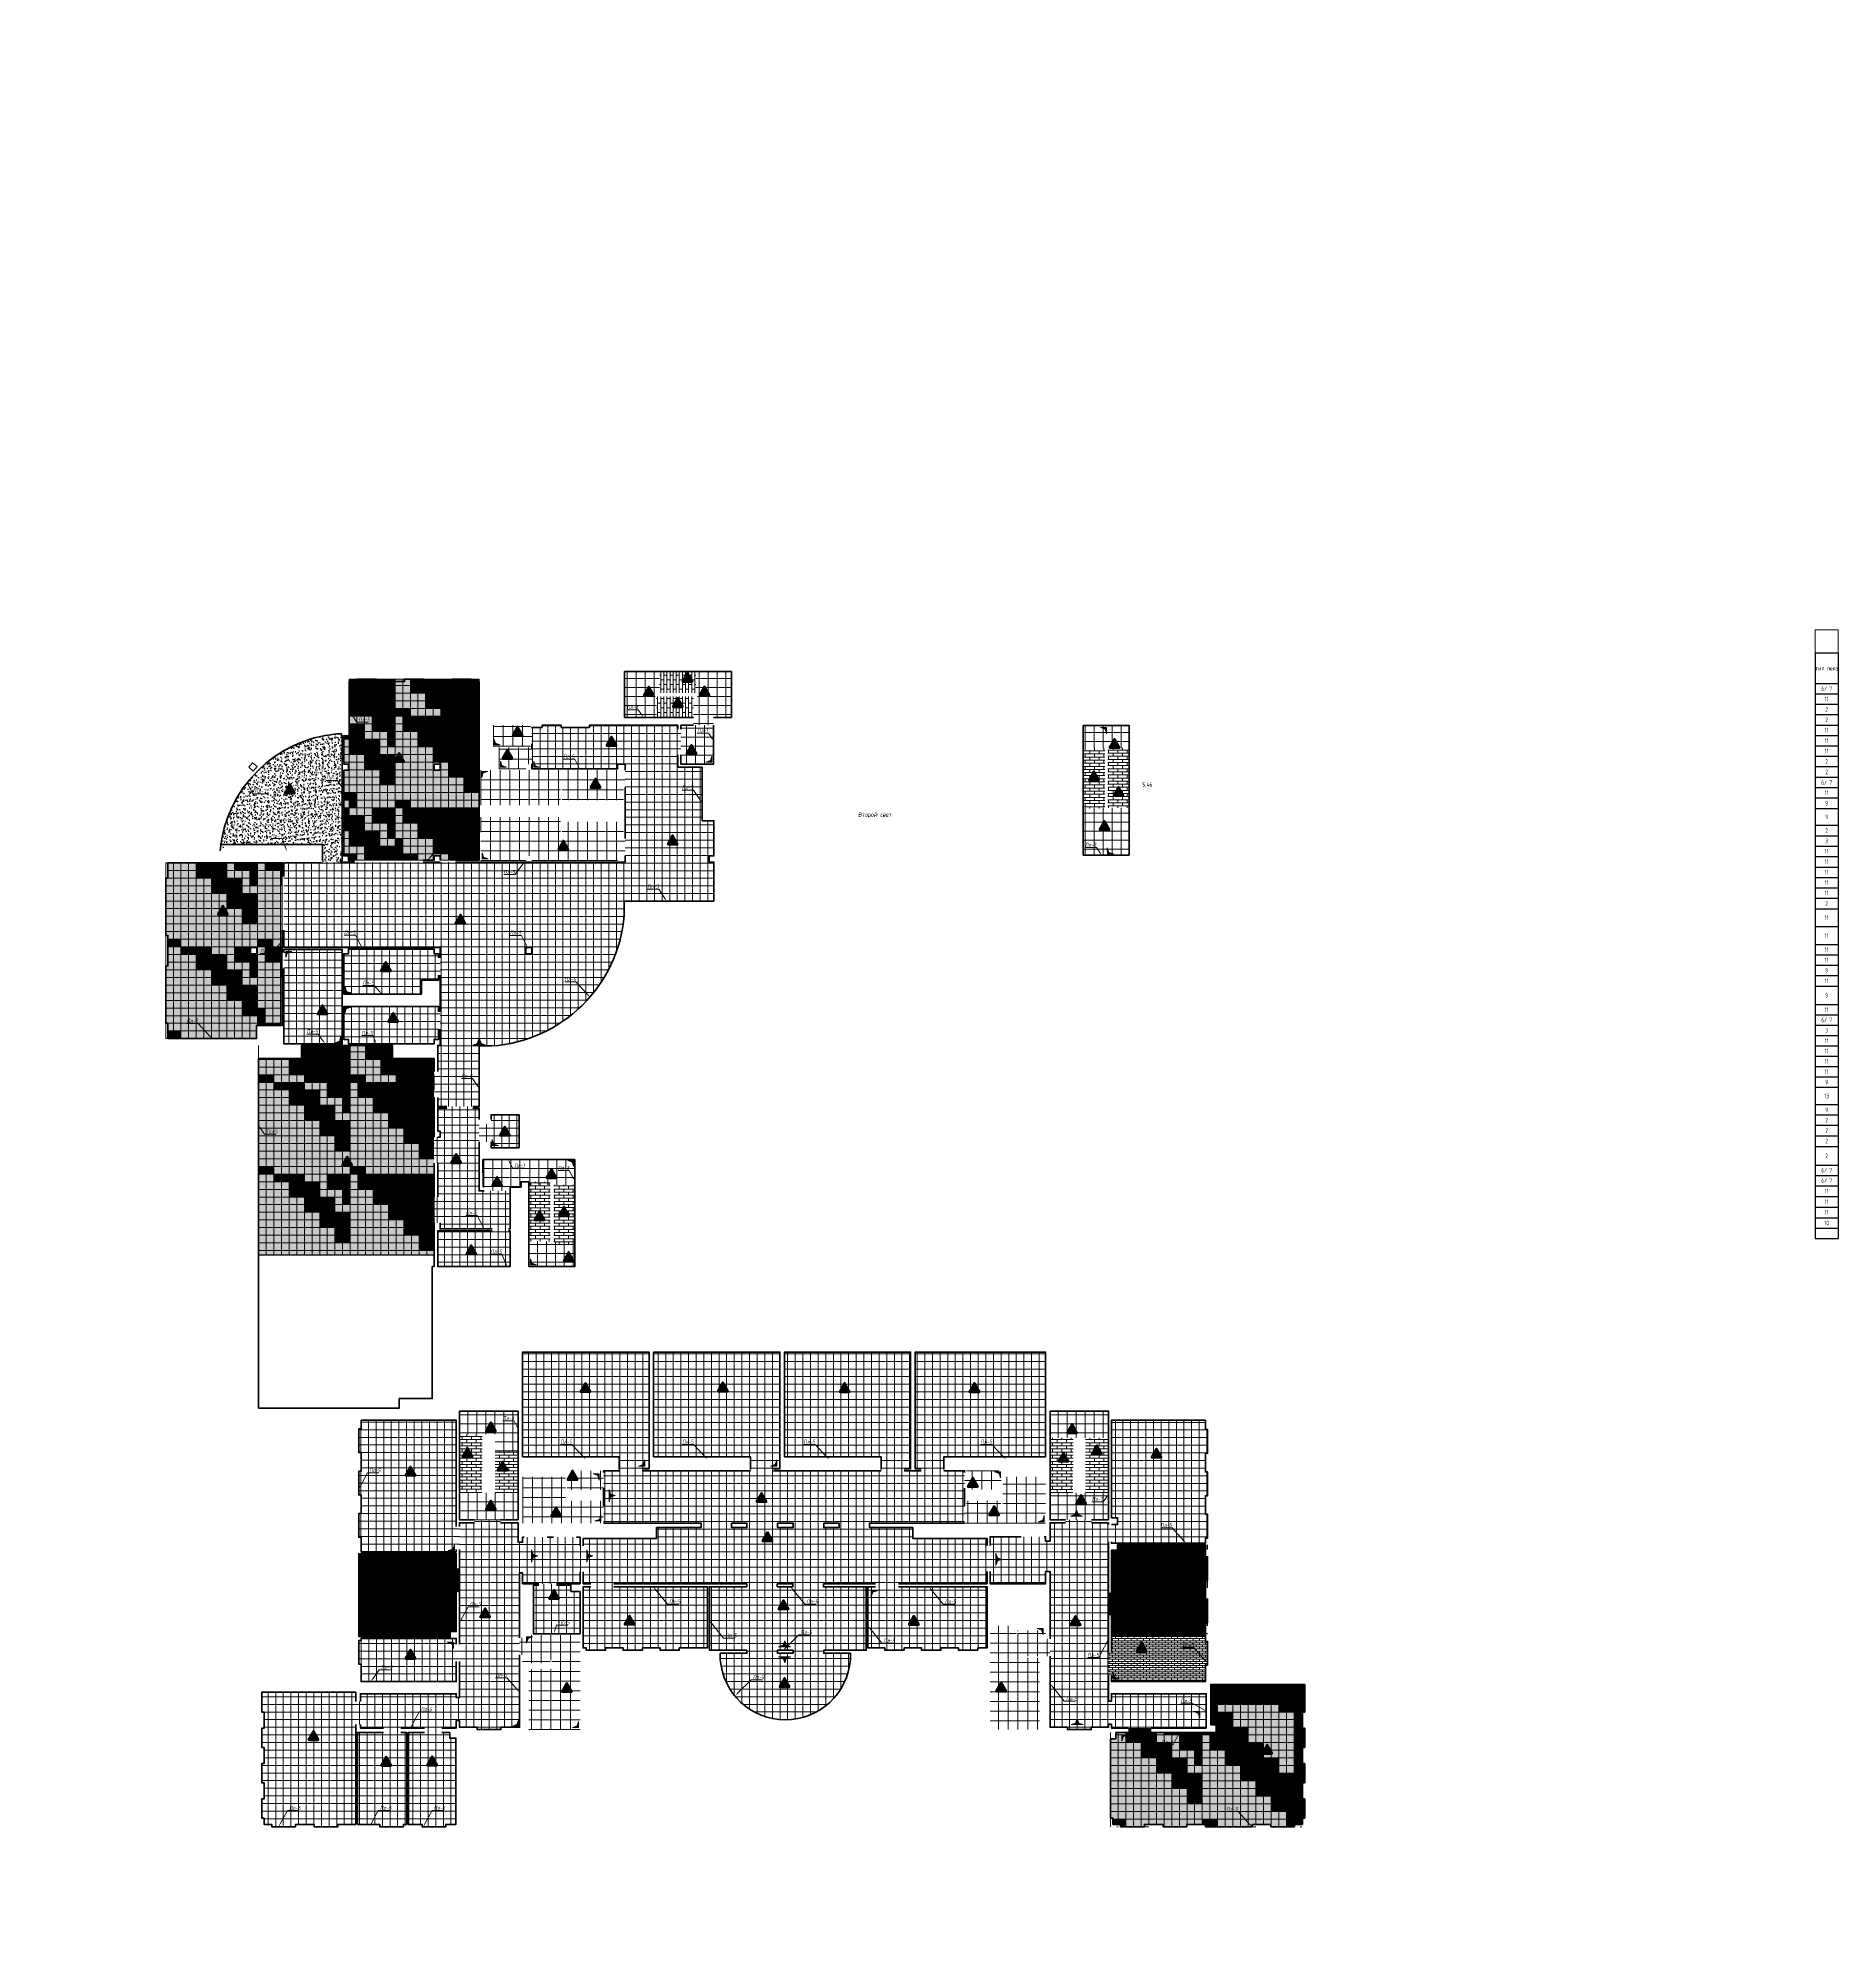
# Model space of a CAD drawing. Header units: millimetres. Extents: x -542032 to 558829, y -28615 to 266565.
# Drawn here: x -91407 to 26335, y 48538 to 172307 of the extents above; entities that cross this region are included whole.
import ezdxf
from ezdxf import colors
from ezdxf.entities.mleader import LeaderData, LeaderLine
from ezdxf.enums import TextEntityAlignment as Align
from ezdxf.math import Vec2, Vec3

# ---------------------------------------------------------------- set-up
doc = ezdxf.new("R2010")
doc.units = ezdxf.units.MM
for name, color, linetype in [('RAL 9010', 7, 'Continuous'), ('АР_2_ПЛИНТУС', 171, 'Continuous'), ('АР_Перегородки кирпич штрих', 7, 'Continuous'), ('АР_Таблицы', 250, 'Continuous'), ('АР_Штриховка_Стималит', 7, 'Continuous'), ('ПОЛЫ', 7, 'Continuous')]:
    doc.layers.add(name, color=color, linetype=linetype)
for name, color, linetype, true_color in [('АР_1_ПЛИНТУС', 7, 'Continuous', 0x76bcab), ('АР_3_ПЛИНТУС', 7, 'Continuous', 0x38ffff), ('АР_5_ПЛИНТУС', 7, 'Continuous', 0xffd966), ('АР_7_ПЛИНТУС', 7, 'Continuous', 0xf03c00)]:
    doc.layers.add(name, color=color, linetype=linetype, true_color=true_color)
for name, color, linetype, lineweight in [('АР_Выноски', 250, 'Continuous', 5), ('АР_Обводка_полы', 252, 'Continuous', 5), ('АР_Текст', 250, 'Continuous', 30)]:
    doc.layers.add(name, color=color, linetype=linetype, lineweight=lineweight)
doc.layers.add('АР_Полы_Штриховка', color=252, linetype='Continuous', lineweight=0, transparency=0.5)
doc.styles.add('ISOCPEUR', font='isocpeur.ttf', dxfattribs={"width": 0.7})
doc.styles.add('Архитект', font='isocpeur.ttf', dxfattribs={"width": 0.8, "oblique": 8})
pattern_1 = [(90, (-59900.7, 61806.44), (-498.475, 0), []), (180, (-59900.7, 61806.44), (-6e-14, -498.475), [])]
pattern_2 = [(90, (206610.55, 97692.72), (-203.2254, 1e-14), []), (180, (206610.55, 97692.72), (-203.2254, -304.8), [203.2254, -203.2254])]
pattern_3 = [(0, (71672.4, 97692.72), (0, 203.2254), []), (90, (71672.4, 97692.72), (-304.8, 203.2254), [203.2254, -203.2254])]
pattern_4 = [(90, (-96328.16, -0.16), (-587.375, 0), []), (180, (-96328.16, -0.16), (-6e-14, -587.375), [])]
pattern_5 = [(0, (110282.4, 97692.56), (0, 203.2254), []), (90, (110282.4, 97692.56), (-304.8, 203.2254), [203.2254, -203.2254])]

# ---------------------------------------------------------------- blocks, each defined once
blk = doc.blocks.new('A$Cb8c49876')
at = {"layer": 'АР_Текст', "linetype": 'Continuous'}
blk.add_lwpolyline([(-303, 0), (303, 0, 0.5773495), (346, 75), (43, 600, 0.5773541), (-43, 600), (-346, 75, 0.5773491), (-303, 0, 0.0000017)], format="xyb", dxfattribs=at)
blk = doc.blocks.new('A$C682ed9b5')
blk.add_blockref('A$Cb8c49876', (71, -198))
at = {"layer": 'АР_Текст', "linetype": 'Continuous', "style": 'ISOCPEUR', "width": 0.7}
blk.add_text('11', height=300, dxfattribs=at).set_placement((56, -95), align=Align.CENTER)
blk = doc.blocks.new('A$Ca9f95e96')
at = {"layer": 'АР_Текст', "linetype": 'Continuous'}
blk.add_lwpolyline([(-127, -154), (480, -154, 0.5773495), (523, -79), (220, 446, 0.5773541), (133, 446), (-170, -79, 0.5773491), (-127, -154, 0.0000017)], format="xyb", dxfattribs=at)
at = {"layer": 'АР_Текст', "linetype": 'Continuous', "style": 'ISOCPEUR', "width": 0.7}
blk.add_text('2', height=300, dxfattribs=at).set_placement((182, -58), align=Align.CENTER)
blk = doc.blocks.new('*T71')
at = {"layer": 'Defpoints', "color": 8, "linetype": 'ByBlock', "lineweight": 0, "transparency": 16777216}
for p, q in [((0, 0), (1500, 0)), ((0, 0), (0, -1500)), ((1500, 0), (1500, -1500))]:
    blk.add_line(p, q, dxfattribs=at)
at = {"layer": 'АР_Таблицы', "color": 0, "linetype": 'ByBlock', "lineweight": 30, "transparency": 16777216}
for p, q in [((0, -1500), (1500, -1500)), ((0, -1500), (0, -39799)), ((1500, -1500), (1500, -39799)), ((0, -3500), (1500, -3500)), ((0, -39123), (1500, -39123)), ((0, -39799), (1500, -39799))]:
    blk.add_line(p, q, dxfattribs=at)
at = {"layer": 'АР_Таблицы', "color": 0, "linetype": 'ByBlock', "lineweight": -2, "transparency": 16777216}
for p, q in [((0, -4177), (1500, -4177)), ((0, -4854), (1500, -4854)), ((0, -5531), (1500, -5531)), ((0, -6228), (1500, -6228)), ((0, -6905), (1500, -6905)), ((0, -7582), (1500, -7582)), ((0, -8258), (1500, -8258)), ((0, -8935), (1500, -8935)), ((0, -9632), (1500, -9632)), ((0, -10309), (1500, -10309)), ((0, -10986), (1500, -10986)), ((0, -11683), (1500, -11683)), ((0, -12760), (1500, -12760)), ((0, -13457), (1500, -13457)), ((0, -14134), (1500, -14134)), ((0, -14811), (1500, -14811)), ((0, -15508), (1500, -15508)), ((0, -16185), (1500, -16185)), ((0, -16862), (1500, -16862)), ((0, -17539), (1500, -17539)), ((0, -18236), (1500, -18236)), ((0, -19403), (1500, -19403)), ((0, -20569), (1500, -20569)), ((0, -21246), (1500, -21246)), ((0, -21923), (1500, -21923)), ((0, -22600), (1500, -22600)), ((0, -23297), (1500, -23297)), ((0, -24494), (1500, -24494)), ((0, -25171), (1500, -25171)), ((0, -25848), (1500, -25848)), ((0, -26525), (1500, -26525)), ((0, -27202), (1500, -27202)), ((0, -27879), (1500, -27879)), ((0, -28556), (1500, -28556)), ((0, -29233), (1500, -29233)), ((0, -29909), (1500, -29909)), ((0, -31046), (1500, -31046)), ((0, -31723), (1500, -31723)), ((0, -32400), (1500, -32400)), ((0, -33077), (1500, -33077)), ((0, -33774), (1500, -33774)), ((0, -35001), (1500, -35001)), ((0, -35678), (1500, -35678)), ((0, -36355), (1500, -36355)), ((0, -37052), (1500, -37052)), ((0, -37749), (1500, -37749)), ((0, -38446), (1500, -38446))]:
    blk.add_line(p, q, dxfattribs=at)
at = {"layer": 'АР_Таблицы', "transparency": 16777216, "char_height": 300, "attachment_point": 5, "style": 'ISOCPEUR'}
for s, insert, width in [('тип пола', (750, -2500), 1400), ('6/ 7', (750, -3838), 1223.08), ('11', (750, -4515), 1223.08), ('2', (750, -5192), 1223.08), ('2', (750, -5879), 1223.08), ('11', (750, -6566), 1223.08), ('11', (750, -7243), 1223.08), ('11', (750, -7920), 1223.08), ('2', (750, -8597), 1223.08), ('6/ 7', (750, -9971), 1223.08), ('2', (750, -9284), 1223.08), ('11', (750, -10648), 1223.08), ('9', (750, -11335), 1223.08), ('9', (750, -12222), 1223.08), ('2', (750, -13109), 1223.08), ('11', (750, -14473), 1223.08), ('3', (750, -13796), 1223.08), ('11', (750, -15159), 1223.08), ('11', (750, -15846), 1223.08), ('11', (750, -16523), 1223.08), ('11', (750, -17200), 1223.08), ('2', (750, -17887), 1223.08), ('11', (750, -18819), 1223.08), ('11', (750, -19986), 1223.08), ('11', (750, -20908), 1223.08), ('11', (750, -21585), 1223.08), ('9', (750, -22262), 1223.08), ('11', (750, -22949), 1223.08), ('11', (750, -24833), 1223.08), ('9', (750, -23896), 1223.08), ('6/ 7', (750, -25509), 1223.08), ('11', (750, -26863), 1223.08), ('3', (750, -26186), 1223.08), ('11', (750, -27540), 1223.08), ('11', (750, -28217), 1223.08), ('11', (750, -28894), 1223.08), ('9', (750, -29571), 1223.08), ('13', (750, -30478), 1223.08), ('9', (750, -31385), 1223.08), ('2', (750, -32062), 1223.08), ('2', (750, -32739), 1223.08), ('2', (750, -33426), 1223.08), ('2', (750, -34388), 1223.08), ('6/ 7', (750, -35339), 1223.08), ('6/ 7', (750, -36016), 1223.08), ('11', (750, -36703), 1223.08), ('11', (750, -37400), 1223.08), ('11', (750, -38097), 1223.08), ('10', (750, -38784), 1223.08)]:
    blk.add_mtext(s, dxfattribs=dict(at, insert=insert, width=width))
blk = doc.blocks.new('A$C5f2dcc2c')
at = {"layer": 'АР_Текст', "linetype": 'Continuous'}
blk.add_lwpolyline([(-21, -186), (585, -186, 0.5773495), (629, -111), (325, 414, 0.5773541), (239, 414), (-64, -111, 0.5773491), (-21, -186, 0.0000017)], format="xyb", dxfattribs=at)
at = {"layer": 'АР_Текст', "linetype": 'Continuous', "style": 'ISOCPEUR', "width": 0.7}
blk.add_text('10', height=300, dxfattribs=at).set_placement((288, -90), align=Align.CENTER)
blk = doc.blocks.new('A$C04ecf61f')
at = {"layer": 'ПОЛЫ', "lineweight": 5, "ltscale": 300, "true_color": 0x828487, "transparency": 33554687}
h = blk.add_hatch(color=252, dxfattribs=at)
h.dxf.hatch_style = 1
h.paths.add_polyline_path([(550, 11550), (50, 11550), (50, 11139), (550, 11139)])
at = {"layer": 'ПОЛЫ', "lineweight": 5, "ltscale": 300, "true_color": 0xb8b9bc, "transparency": 33554687}
h = blk.add_hatch(color=9, dxfattribs=at)
h.dxf.hatch_style = 1
h.paths.add_polyline_path([(1050, 11550), (550, 11550), (550, 11139), (1050, 11139)])
h = blk.add_hatch(color=9, dxfattribs=at)
h.dxf.hatch_style = 1
h.paths.add_polyline_path([(1550, 11550), (1050, 11550), (1050, 11139), (1550, 11139)])
at = {"layer": 'ПОЛЫ', "lineweight": 5, "ltscale": 300, "transparency": 33554687}
h = blk.add_hatch(color=252, dxfattribs=at)
h.dxf.hatch_style = 1
h.paths.add_polyline_path([(2050, 11639), (1550, 11639)], flags=17)
h.paths.add_polyline_path([(3050, 10639), (2550, 10639)], flags=17)
h.paths.add_polyline_path([(3550, 11139), (3050, 11139), (3050, 10139), (3550, 10139)])
h.paths.add_polyline_path([(3550, 10139), (3050, 10139), (3050, 9639), (3550, 9639)])
h.paths.add_polyline_path([(4050, 10139), (3550, 10139), (3550, 9639), (4050, 9639)])
h.paths.add_polyline_path([(4050, 9639), (3550, 9639)], flags=17)
h.paths.add_polyline_path([(4550, 10139), (4050, 10139), (4050, 9139), (4550, 9139)])
h.paths.add_polyline_path([(5050, 8639), (4550, 8639)], flags=17)
at = {"layer": 'ПОЛЫ', "lineweight": 5, "ltscale": 300, "true_color": 0xb8b9bc, "transparency": 33554687}
h = blk.add_hatch(color=9, dxfattribs=at)
h.dxf.hatch_style = 1
h.paths.add_polyline_path([(2050, 11550), (1550, 11550), (1550, 10639), (2050, 10639)])
at = {"layer": 'ПОЛЫ', "lineweight": 5, "ltscale": 300, "transparency": 33554687}
h = blk.add_hatch(color=252, dxfattribs=at)
h.dxf.hatch_style = 1
h.paths.add_polyline_path([(2550, 11550), (2050, 11550), (2050, 11139), (2550, 11139)])
at = {"layer": 'ПОЛЫ', "lineweight": 5, "ltscale": 300, "true_color": 0x828487, "transparency": 33554687}
h = blk.add_hatch(color=252, dxfattribs=at)
h.dxf.hatch_style = 1
h.paths.add_polyline_path([(3050, 11550), (2550, 11550), (2550, 11139), (3050, 11139)])
h = blk.add_hatch(color=252, dxfattribs=at)
h.dxf.hatch_style = 1
h.paths.add_polyline_path([(3550, 11139), (3050, 11139)])
h.paths.add_polyline_path([(4050, 10639), (3550, 10639), (3550, 10139), (4050, 10139)])
h.paths.add_polyline_path([(5050, 10639), (4050, 10639), (4050, 10139), (5050, 10139)])
h.paths.add_polyline_path([(4550, 10139), (4550, 9639)], flags=17)
h.paths.add_polyline_path([(5050, 10086), (5050, 10139), (4714, 10139), (4550, 10139), (4550, 9639), (5050, 9639)])
h.paths.add_polyline_path([(5050, 9639), (4550, 9639), (4550, 9139), (5050, 9139)])
h.paths.add_polyline_path([(6050, 9639), (5050, 9639), (5050, 9139), (6050, 9139)])
h.paths.add_polyline_path([(4050, 11550), (3550, 11550), (3550, 10639), (4050, 10639)])
h.paths.add_polyline_path([(3550, 11550), (3050, 11550), (3050, 11139), (3550, 11139)])
at = {"layer": 'ПОЛЫ', "lineweight": 5, "ltscale": 300, "true_color": 0xb8b9bc, "transparency": 33554687}
h = blk.add_hatch(color=9, dxfattribs=at)
h.dxf.hatch_style = 1
h.paths.add_polyline_path([(4550, 11550), (4050, 11550), (4050, 11139), (4550, 11139)])
at = {"layer": 'ПОЛЫ', "lineweight": 5, "ltscale": 300, "transparency": 33554687}
h = blk.add_hatch(color=252, dxfattribs=at)
h.dxf.hatch_style = 1
h.paths.add_polyline_path([(5050, 11550), (4550, 11550), (4550, 11139), (5050, 11139)])
h = blk.add_hatch(color=252, dxfattribs=at)
h.dxf.hatch_style = 1
h.paths.add_polyline_path([(5550, 11550), (5050, 11550), (5050, 11139), (5550, 11139)])
h = blk.add_hatch(color=252, dxfattribs=at)
h.dxf.hatch_style = 1
h.paths.add_polyline_path([(6050, 11550), (5550, 11550), (5550, 10639), (6050, 10639)])
at = {"layer": 'ПОЛЫ', "lineweight": 5, "ltscale": 300, "true_color": 0x828487, "transparency": 33554687}
h = blk.add_hatch(color=252, dxfattribs=at)
h.dxf.hatch_style = 1
h.paths.add_polyline_path([(6550, 11550), (6050, 11550), (6050, 11139), (6550, 11139)])
at = {"layer": 'ПОЛЫ', "lineweight": 5, "ltscale": 300, "true_color": 0xb8b9bc, "transparency": 33554687}
h = blk.add_hatch(color=9, dxfattribs=at)
h.dxf.hatch_style = 1
h.paths.add_polyline_path([(7050, 11550), (6550, 11550), (6550, 11139), (7050, 11139)])
h = blk.add_hatch(color=9, dxfattribs=at)
h.dxf.hatch_style = 1
h.paths.add_polyline_path([(7550, 11550), (7050, 11550), (7050, 11139), (7550, 11139)])
h = blk.add_hatch(color=9, dxfattribs=at)
h.dxf.hatch_style = 1
h.paths.add_polyline_path([(8050, 11550), (7550, 11550), (7550, 10639), (8050, 10639)])
at = {"layer": 'ПОЛЫ', "lineweight": 5, "ltscale": 300, "transparency": 33554687}
h = blk.add_hatch(color=252, dxfattribs=at)
h.dxf.hatch_style = 1
h.paths.add_polyline_path([(8550, 11550), (8050, 11550), (8050, 11139), (8550, 11139)])
at = {"layer": 'ПОЛЫ', "lineweight": 5, "ltscale": 300, "true_color": 0xb8b9bc, "transparency": 33554687}
h = blk.add_hatch(color=9, dxfattribs=at)
h.dxf.hatch_style = 1
h.paths.add_polyline_path([(3050, 6639), (2550, 6639)], flags=17)
h.paths.add_polyline_path([(3050, 7139), (2550, 7139), (2550, 6639), (3050, 6639)])
h.paths.add_polyline_path([(2550, 7139), (2050, 7139), (2050, 6639), (2550, 6639)])
h.paths.add_polyline_path([(2550, 8139), (2050, 8139), (2050, 7139), (2550, 7139)])
h.paths.add_polyline_path([(2050, 7639), (1550, 7639)], flags=17)
h.paths.add_polyline_path([(2050, 8139), (1550, 8139), (1550, 7639), (2050, 7639)])
h.paths.add_polyline_path([(1550, 8139), (1050, 8139), (1050, 7639), (1550, 7639)])
h.paths.add_polyline_path([(1550, 9139), (1050, 9139), (1050, 8139), (1550, 8139)])
h.paths.add_polyline_path([(1050, 8639), (550, 8639)])
h.paths.add_polyline_path([(1050, 9139), (550, 9139), (550, 8639), (1050, 8639)])
h.paths.add_polyline_path([(550, 9139), (50, 9139), (50, 8639), (550, 8639)])
h.paths.add_polyline_path([(50, 9639), (-450, 9639)])
h.paths.add_polyline_path([(-950, 10639), (-1450, 10639)], flags=17)
at = {"layer": 'ПОЛЫ', "lineweight": 5, "ltscale": 300, "true_color": 0x828487, "transparency": 33554687}
h = blk.add_hatch(color=252, dxfattribs=at)
h.dxf.hatch_style = 1
h.paths.add_polyline_path([(550, 11139), (50, 11139), (50, 10639), (550, 10639)])
at = {"layer": 'ПОЛЫ', "lineweight": 5, "ltscale": 300, "transparency": 33554687}
h = blk.add_hatch(color=252, dxfattribs=at)
h.dxf.hatch_style = 1
h.paths.add_polyline_path([(550, 10639), (50, 10639), (50, 10139), (550, 10139)])
at = {"layer": 'ПОЛЫ', "lineweight": 5, "ltscale": 300, "true_color": 0xb8b9bc, "transparency": 33554687}
h = blk.add_hatch(color=9, dxfattribs=at)
h.dxf.hatch_style = 1
h.paths.add_polyline_path([(550, 10139), (50, 10139), (50, 9639), (550, 9639)])
at = {"layer": 'ПОЛЫ', "lineweight": 5, "ltscale": 300, "true_color": 0x828487, "transparency": 33554687}
h = blk.add_hatch(color=252, dxfattribs=at)
h.dxf.hatch_style = 1
h.paths.add_polyline_path([(1050, 11139), (550, 11139), (550, 10639), (1050, 10639)])
at = {"layer": 'ПОЛЫ', "lineweight": 5, "ltscale": 300, "transparency": 33554687}
h = blk.add_hatch(color=252, dxfattribs=at)
h.dxf.hatch_style = 1
h.paths.add_polyline_path([(1050, 10639), (550, 10639), (550, 9639), (1050, 9639)])
at = {"layer": 'ПОЛЫ', "lineweight": 5, "ltscale": 300, "true_color": 0x828487, "transparency": 33554687}
h = blk.add_hatch(color=252, dxfattribs=at)
h.dxf.hatch_style = 1
h.paths.add_polyline_path([(1550, 11139), (1050, 11139), (1050, 10639), (1550, 10639)])
h = blk.add_hatch(color=252, dxfattribs=at)
h.dxf.hatch_style = 1
h.paths.add_polyline_path([(1550, 10639), (1050, 10639), (1050, 10139), (1550, 10139)])
h = blk.add_hatch(color=252, dxfattribs=at)
h.dxf.hatch_style = 1
h.paths.add_polyline_path([(1550, 10139), (1050, 10139), (1050, 9639), (1550, 9639)])
at = {"layer": 'ПОЛЫ', "lineweight": 5, "ltscale": 300, "true_color": 0xb8b9bc, "transparency": 33554687}
h = blk.add_hatch(color=9, dxfattribs=at)
h.dxf.hatch_style = 1
h.paths.add_polyline_path([(2050, 10639), (1550, 10639), (1550, 10139), (2050, 10139)])
at = {"layer": 'ПОЛЫ', "lineweight": 5, "ltscale": 300, "true_color": 0x828487, "transparency": 33554687}
h = blk.add_hatch(color=252, dxfattribs=at)
h.dxf.hatch_style = 1
h.paths.add_polyline_path([(2050, 10139), (1550, 10139), (1550, 9639), (2050, 9639)])
at = {"layer": 'ПОЛЫ', "lineweight": 5, "ltscale": 300, "transparency": 33554687}
h = blk.add_hatch(color=252, dxfattribs=at)
h.dxf.hatch_style = 1
h.paths.add_polyline_path([(2550, 11139), (2050, 11139), (2050, 10639), (2550, 10639)])
at = {"layer": 'ПОЛЫ', "lineweight": 5, "ltscale": 300, "true_color": 0xb8b9bc, "transparency": 33554687}
h = blk.add_hatch(color=9, dxfattribs=at)
h.dxf.hatch_style = 1
h.paths.add_polyline_path([(2550, 10639), (2050, 10639), (2050, 10139), (2550, 10139)])
at = {"layer": 'ПОЛЫ', "lineweight": 5, "ltscale": 300, "true_color": 0x828487, "transparency": 33554687}
h = blk.add_hatch(color=252, dxfattribs=at)
h.dxf.hatch_style = 1
h.paths.add_polyline_path([(2550, 10139), (2050, 10139), (2050, 9639), (2550, 9639)])
at = {"layer": 'ПОЛЫ', "lineweight": 5, "ltscale": 300, "transparency": 33554687}
h = blk.add_hatch(color=252, dxfattribs=at)
h.dxf.hatch_style = 1
h.paths.add_polyline_path([(3050, 11139), (2550, 11139), (2550, 10639), (3050, 10639)])
at = {"layer": 'ПОЛЫ', "lineweight": 5, "ltscale": 300, "true_color": 0xb8b9bc, "transparency": 33554687}
h = blk.add_hatch(color=9, dxfattribs=at)
h.dxf.hatch_style = 1
h.paths.add_polyline_path([(3050, 10639), (2550, 10639), (2550, 9639), (3050, 9639)])
h = blk.add_hatch(color=9, dxfattribs=at)
h.dxf.hatch_style = 1
h.paths.add_polyline_path([(4550, 11139), (4050, 11139), (4050, 10639), (4550, 10639)])
h = blk.add_hatch(color=9, dxfattribs=at)
h.dxf.hatch_style = 1
h.paths.add_polyline_path([(5050, 11139), (4550, 11139), (4550, 10639), (5050, 10639)])
h = blk.add_hatch(color=9, dxfattribs=at)
h.dxf.hatch_style = 1
h.paths.add_polyline_path([(5550, 11139), (5050, 11139), (5050, 10639), (5550, 10639)])
h = blk.add_hatch(color=9, dxfattribs=at)
h.dxf.hatch_style = 1
h.paths.add_polyline_path([(5550, 10639), (5050, 10639), (5050, 10139), (5550, 10139)])
h = blk.add_hatch(color=9, dxfattribs=at)
h.dxf.hatch_style = 1
h.paths.add_polyline_path([(5550, 10139), (5050, 10139), (5050, 9639), (5550, 9639)])
at = {"layer": 'ПОЛЫ', "lineweight": 5, "ltscale": 300, "transparency": 33554687}
h = blk.add_hatch(color=252, dxfattribs=at)
h.dxf.hatch_style = 1
h.paths.add_polyline_path([(6050, 10639), (5550, 10639), (5550, 10139), (6050, 10139)])
at = {"layer": 'ПОЛЫ', "lineweight": 5, "ltscale": 300, "true_color": 0xb8b9bc, "transparency": 33554687}
h = blk.add_hatch(color=9, dxfattribs=at)
h.dxf.hatch_style = 1
h.paths.add_polyline_path([(6050, 10139), (5550, 10139), (5550, 9639), (6050, 9639)])
at = {"layer": 'ПОЛЫ', "lineweight": 5, "ltscale": 300, "true_color": 0x828487, "transparency": 33554687}
h = blk.add_hatch(color=252, dxfattribs=at)
h.dxf.hatch_style = 1
h.paths.add_polyline_path([(6550, 11139), (6050, 11139), (6050, 10639), (6550, 10639)])
at = {"layer": 'ПОЛЫ', "lineweight": 5, "ltscale": 300, "transparency": 33554687}
h = blk.add_hatch(color=252, dxfattribs=at)
h.dxf.hatch_style = 1
h.paths.add_polyline_path([(6550, 10639), (6050, 10639), (6050, 10139), (6550, 10139)])
at = {"layer": 'ПОЛЫ', "lineweight": 5, "ltscale": 300, "true_color": 0xb8b9bc, "transparency": 33554687}
h = blk.add_hatch(color=9, dxfattribs=at)
h.dxf.hatch_style = 1
h.paths.add_polyline_path([(6550, 10139), (6050, 10139), (6050, 9639), (6550, 9639)])
at = {"layer": 'ПОЛЫ', "lineweight": 5, "ltscale": 300, "true_color": 0x828487, "transparency": 33554687}
h = blk.add_hatch(color=252, dxfattribs=at)
h.dxf.hatch_style = 1
h.paths.add_polyline_path([(7050, 11139), (6550, 11139), (6550, 10639), (7050, 10639)])
at = {"layer": 'ПОЛЫ', "lineweight": 5, "ltscale": 300, "transparency": 33554687}
h = blk.add_hatch(color=252, dxfattribs=at)
h.dxf.hatch_style = 1
h.paths.add_polyline_path([(7050, 10639), (6550, 10639), (6550, 9639), (7050, 9639)])
at = {"layer": 'ПОЛЫ', "lineweight": 5, "ltscale": 300, "true_color": 0x828487, "transparency": 33554687}
h = blk.add_hatch(color=252, dxfattribs=at)
h.dxf.hatch_style = 1
h.paths.add_polyline_path([(7550, 11139), (7050, 11139), (7050, 10639), (7550, 10639)])
h = blk.add_hatch(color=252, dxfattribs=at)
h.dxf.hatch_style = 1
h.paths.add_polyline_path([(7550, 10639), (7050, 10639), (7050, 10139), (7550, 10139)])
h = blk.add_hatch(color=252, dxfattribs=at)
h.dxf.hatch_style = 1
h.paths.add_polyline_path([(7550, 10139), (7050, 10139), (7050, 9639), (7550, 9639)])
at = {"layer": 'ПОЛЫ', "lineweight": 5, "ltscale": 300, "true_color": 0xb8b9bc, "transparency": 33554687}
h = blk.add_hatch(color=9, dxfattribs=at)
h.dxf.hatch_style = 1
h.paths.add_polyline_path([(8050, 10639), (7550, 10639), (7550, 10139), (8050, 10139)])
at = {"layer": 'ПОЛЫ', "lineweight": 5, "ltscale": 300, "true_color": 0x828487, "transparency": 33554687}
h = blk.add_hatch(color=252, dxfattribs=at)
h.dxf.hatch_style = 1
h.paths.add_polyline_path([(8050, 10139), (7550, 10139), (7550, 9639), (8050, 9639)])
at = {"layer": 'ПОЛЫ', "lineweight": 5, "ltscale": 300, "transparency": 33554687}
h = blk.add_hatch(color=252, dxfattribs=at)
h.dxf.hatch_style = 1
h.paths.add_polyline_path([(8550, 11139), (8050, 11139), (8050, 10639), (8550, 10639)])
at = {"layer": 'ПОЛЫ', "lineweight": 5, "ltscale": 300, "true_color": 0xb8b9bc, "transparency": 33554687}
h = blk.add_hatch(color=9, dxfattribs=at)
h.dxf.hatch_style = 1
h.paths.add_polyline_path([(8550, 10639), (8050, 10639), (8050, 10139), (8550, 10139)])
at = {"layer": 'ПОЛЫ', "lineweight": 5, "ltscale": 300, "true_color": 0x828487, "transparency": 33554687}
h = blk.add_hatch(color=252, dxfattribs=at)
h.dxf.hatch_style = 1
h.paths.add_polyline_path([(8550, 10139), (8050, 10139), (8050, 9639), (8550, 9639)])
at = {"layer": 'ПОЛЫ', "lineweight": 5, "ltscale": 300, "true_color": 0xb8b9bc, "transparency": 33554687}
h = blk.add_hatch(color=9, dxfattribs=at)
h.dxf.hatch_style = 1
h.paths.add_polyline_path([(-2450, 9139), (-2950, 9139)], flags=17)
h.paths.add_polyline_path([(-1450, 8139), (-1950, 8139)], flags=17)
h.paths.add_polyline_path([(-450, 7139), (-950, 7139)])
h.paths.add_polyline_path([(550, 6639), (50, 6639), (50, 6139), (550, 6139)])
h.paths.add_polyline_path([(550, 6139), (50, 6139)], flags=17)
h.paths.add_polyline_path([(1050, 6639), (550, 6639), (550, 5639), (1050, 5639)])
h.paths.add_polyline_path([(1050, 5639), (550, 5639), (550, 5139), (1050, 5139)])
h.paths.add_polyline_path([(1550, 5639), (1050, 5639), (1050, 5139), (1550, 5139)])
h.paths.add_polyline_path([(1550, 5139), (1050, 5139)], flags=17)
h.paths.add_polyline_path([(2050, 5639), (1550, 5639), (1550, 4639), (2050, 4639)])
h.paths.add_polyline_path([(2050, 4639), (1550, 4639), (1550, 4139), (2050, 4139)])
h.paths.add_polyline_path([(2550, 4639), (2050, 4639), (2050, 4139), (2550, 4139)])
h.paths.add_polyline_path([(2550, 4139), (2550, 3639)], flags=17)
h.paths.add_polyline_path([(3050, 4639), (2550, 4639), (2550, 3639), (3050, 3639)])
h.paths.add_polyline_path([(3050, 3639), (2550, 3639), (2550, 3139), (3050, 3139)])
h.paths.add_polyline_path([(-280, 6639), (-280, 6139), (50, 6139), (50, 6639)])
h.paths.add_polyline_path([(-280, 7639), (-280, 6639), (50, 6639), (50, 7639)])
h = blk.add_hatch(color=9, dxfattribs=at)
h.dxf.hatch_style = 1
h.paths.add_polyline_path([(550, 9639), (50, 9639), (50, 9139), (550, 9139)])
at = {"layer": 'ПОЛЫ', "lineweight": 5, "ltscale": 300, "transparency": 33554687}
h = blk.add_hatch(color=252, dxfattribs=at)
h.dxf.hatch_style = 1
h.paths.add_polyline_path([(1050, 9639), (550, 9639), (550, 9139), (1050, 9139)])
h = blk.add_hatch(color=252, dxfattribs=at)
h.dxf.hatch_style = 1
h.paths.add_polyline_path([(2050, 9639), (1050, 9639), (1050, 9139), (2050, 9139)])
h = blk.add_hatch(color=252, dxfattribs=at)
h.dxf.hatch_style = 1
h.paths.add_polyline_path([(2050, 9139), (1550, 9139), (1550, 9070), (2050, 9070)])
h = blk.add_hatch(color=252, dxfattribs=at)
h.dxf.hatch_style = 1
h.paths.add_polyline_path([(2050, 9070), (1550, 9070), (1550, 8639), (2050, 8639)])
at = {"layer": 'ПОЛЫ', "lineweight": 5, "ltscale": 300, "true_color": 0x828487, "transparency": 33554687}
h = blk.add_hatch(color=252, dxfattribs=at)
h.dxf.hatch_style = 1
h.paths.add_polyline_path([(2550, 9639), (2050, 9639), (2050, 9139), (2550, 9139)])
h = blk.add_hatch(color=252, dxfattribs=at)
h.dxf.hatch_style = 1
h.paths.add_polyline_path([(2550, 9139), (2050, 9139), (2050, 9070), (2550, 9070)])
h = blk.add_hatch(color=252, dxfattribs=at)
h.dxf.hatch_style = 1
h.paths.add_polyline_path([(2550, 9070), (2050, 9070), (2050, 8639), (2550, 8639)])
at = {"layer": 'ПОЛЫ', "lineweight": 5, "ltscale": 300, "true_color": 0xb8b9bc, "transparency": 33554687}
h = blk.add_hatch(color=9, dxfattribs=at)
h.dxf.hatch_style = 1
h.paths.add_polyline_path([(3050, 9639), (2550, 9639), (2550, 9139), (3050, 9139)])
at = {"layer": 'ПОЛЫ', "lineweight": 5, "ltscale": 300, "true_color": 0x828487, "transparency": 33554687}
h = blk.add_hatch(color=252, dxfattribs=at)
h.dxf.hatch_style = 1
h.paths.add_polyline_path([(3050, 9139), (2550, 9139), (2550, 9070), (3050, 9070)])
h = blk.add_hatch(color=252, dxfattribs=at)
h.dxf.hatch_style = 1
h.paths.add_polyline_path([(3050, 9070), (2550, 9070), (2550, 8639), (3050, 8639)])
at = {"layer": 'ПОЛЫ', "lineweight": 5, "ltscale": 300, "true_color": 0xc7c8ca, "transparency": 33554687}
h = blk.add_hatch(color=9, dxfattribs=at)
h.dxf.hatch_style = 1
h.paths.add_polyline_path([(3050, 9139), (3450, 9139), (4050, 9139), (4050, 9639), (3050, 9639), (3050, 9487)])
at = {"layer": 'ПОЛЫ', "lineweight": 5, "ltscale": 300, "true_color": 0x828487, "transparency": 33554687}
h = blk.add_hatch(color=252, dxfattribs=at)
h.dxf.hatch_style = 1
h.paths.add_polyline_path([(8550, 3639), (8050, 3639), (8050, 3139), (8550, 3139)])
h.paths.add_polyline_path([(8550, 4139), (8050, 4139), (8050, 3639), (8550, 3639)])
h.paths.add_polyline_path([(8050, 4139), (7550, 4139), (7550, 3639), (8050, 3639)])
h.paths.add_polyline_path([(7550, 4139), (7050, 4139), (7050, 3639), (7550, 3639)])
h.paths.add_polyline_path([(7550, 4639), (7050, 4639), (7050, 4139), (7550, 4139)])
h.paths.add_polyline_path([(7550, 5139), (7050, 5139), (7050, 4639), (7550, 4639)])
h.paths.add_polyline_path([(7050, 5139), (6550, 5139), (6550, 4639), (7050, 4639)])
h.paths.add_polyline_path([(6550, 5139), (6050, 5139), (6050, 4639), (6550, 4639)])
h.paths.add_polyline_path([(6550, 5639), (6050, 5639), (6050, 5139), (6550, 5139)])
h.paths.add_polyline_path([(6550, 6139), (6050, 6139), (6050, 5639), (6550, 5639)])
h.paths.add_polyline_path([(5550, 6139), (5050, 6139), (5050, 5639), (5550, 5639)])
h.paths.add_polyline_path([(5550, 6639), (5050, 6639), (5050, 6139), (5550, 6139)])
h.paths.add_polyline_path([(5550, 7139), (5050, 7139), (5050, 6639), (5550, 6639)])
h.paths.add_polyline_path([(5050, 7139), (4550, 7139), (4550, 6639), (5050, 6639)])
h.paths.add_polyline_path([(4550, 7139), (4050, 7139), (4050, 6639), (4550, 6639)])
h.paths.add_polyline_path([(4550, 7639), (4050, 7639), (4050, 7139), (4550, 7139)])
h.paths.add_polyline_path([(4550, 8139), (4050, 8139), (4050, 7639), (4550, 7639)])
h.paths.add_polyline_path([(4050, 8139), (3550, 8139), (3550, 7639), (4050, 7639)])
h.paths.add_polyline_path([(3550, 8139), (3050, 8139), (3050, 7639), (3550, 7639)])
h.paths.add_polyline_path([(3550, 8639), (3050, 8639), (3050, 8139), (3550, 8139)])
h.paths.add_polyline_path([(3550, 9070), (3050, 9070), (3050, 8639), (3550, 8639)])
h.paths.add_polyline_path([(3550, 9139), (3050, 9139), (3050, 9070), (3550, 9070)])
h.paths.add_polyline_path([(6000, 6000), (6000, 5639), (6050, 5639), (6050, 6139), (5550, 6139), (5550, 5639), (5600, 5639), (5600, 6000)])
at = {"layer": 'ПОЛЫ', "lineweight": 5, "ltscale": 300, "true_color": 0xb8b9bc, "transparency": 33554687}
h = blk.add_hatch(color=9, dxfattribs=at)
h.dxf.hatch_style = 1
h.paths.add_polyline_path([(4050, 9139), (3550, 9139), (3550, 8639), (4050, 8639)])
at = {"layer": 'ПОЛЫ', "lineweight": 5, "ltscale": 300, "transparency": 33554687}
h = blk.add_hatch(color=252, dxfattribs=at)
h.dxf.hatch_style = 1
h.paths.add_polyline_path([(4550, 9139), (4050, 9139), (4050, 9070), (4550, 9070)])
h = blk.add_hatch(color=252, dxfattribs=at)
h.dxf.hatch_style = 1
h.paths.add_polyline_path([(4550, 9070), (4050, 9070), (4050, 8639), (4550, 8639)])
h = blk.add_hatch(color=252, dxfattribs=at)
h.dxf.hatch_style = 1
h.paths.add_polyline_path([(5050, 9139), (4550, 9139), (4550, 9070), (5050, 9070)])
h = blk.add_hatch(color=252, dxfattribs=at)
h.dxf.hatch_style = 1
h.paths.add_polyline_path([(5050, 9070), (4550, 9070), (4550, 8639), (5050, 8639)])
h = blk.add_hatch(color=252, dxfattribs=at)
h.dxf.hatch_style = 1
h.paths.add_polyline_path([(5550, 9139), (5050, 9139), (5050, 9070), (5550, 9070)])
h = blk.add_hatch(color=252, dxfattribs=at)
h.dxf.hatch_style = 1
h.paths.add_polyline_path([(5550, 9070), (5050, 9070), (5050, 8639), (5550, 8639)])
at = {"layer": 'ПОЛЫ', "lineweight": 5, "ltscale": 300, "true_color": 0x828487, "transparency": 33554687}
h = blk.add_hatch(color=252, dxfattribs=at)
h.dxf.hatch_style = 1
h.paths.add_polyline_path([(6050, 9139), (5550, 9139), (5550, 9070), (6050, 9070)])
h = blk.add_hatch(color=252, dxfattribs=at)
h.dxf.hatch_style = 1
h.paths.add_polyline_path([(6050, 9070), (5550, 9070), (5550, 8639), (6050, 8639)])
at = {"layer": 'ПОЛЫ', "lineweight": 5, "ltscale": 300, "true_color": 0xb8b9bc, "transparency": 33554687}
h = blk.add_hatch(color=9, dxfattribs=at)
h.dxf.hatch_style = 1
h.paths.add_polyline_path([(6550, 9639), (6050, 9639), (6050, 9139), (6550, 9139)])
h = blk.add_hatch(color=9, dxfattribs=at)
h.dxf.hatch_style = 1
h.paths.add_polyline_path([(6550, 9139), (6050, 9139), (6050, 8639), (6550, 8639)])
at = {"layer": 'ПОЛЫ', "lineweight": 5, "ltscale": 300, "transparency": 33554687}
h = blk.add_hatch(color=252, dxfattribs=at)
h.dxf.hatch_style = 1
h.paths.add_polyline_path([(7050, 9639), (6550, 9639), (6550, 9139), (7050, 9139)])
at = {"layer": 'ПОЛЫ', "lineweight": 5, "ltscale": 300, "true_color": 0xb8b9bc, "transparency": 33554687}
h = blk.add_hatch(color=9, dxfattribs=at)
h.dxf.hatch_style = 1
h.paths.add_polyline_path([(7050, 9139), (6550, 9139), (6550, 8639), (7050, 8639)])
at = {"layer": 'ПОЛЫ', "lineweight": 5, "ltscale": 300, "transparency": 33554687}
h = blk.add_hatch(color=252, dxfattribs=at)
h.dxf.hatch_style = 1
h.paths.add_polyline_path([(8050, 9639), (7050, 9639), (7050, 9139), (8050, 9139)])
at = {"layer": 'ПОЛЫ', "lineweight": 5, "ltscale": 300, "true_color": 0xb8b9bc, "transparency": 33554687}
h = blk.add_hatch(color=9, dxfattribs=at)
h.dxf.hatch_style = 1
h.paths.add_polyline_path([(7550, 9139), (7050, 9139), (7050, 8139), (7550, 8139)])
at = {"layer": 'ПОЛЫ', "lineweight": 5, "ltscale": 300, "transparency": 33554687}
h = blk.add_hatch(color=252, dxfattribs=at)
h.dxf.hatch_style = 1
h.paths.add_polyline_path([(8050, 9139), (7550, 9139), (7550, 9070), (8050, 9070)])
h = blk.add_hatch(color=252, dxfattribs=at)
h.dxf.hatch_style = 1
h.paths.add_polyline_path([(8050, 9070), (7550, 9070), (7550, 8639), (8050, 8639)])
at = {"layer": 'ПОЛЫ', "lineweight": 5, "ltscale": 300, "true_color": 0x828487, "transparency": 33554687}
h = blk.add_hatch(color=252, dxfattribs=at)
h.dxf.hatch_style = 1
h.paths.add_polyline_path([(8550, 9639), (8050, 9639), (8050, 9139), (8550, 9139)])
h = blk.add_hatch(color=252, dxfattribs=at)
h.dxf.hatch_style = 1
h.paths.add_polyline_path([(8550, 9139), (8050, 9139), (8050, 9070), (8550, 9070)])
h = blk.add_hatch(color=252, dxfattribs=at)
h.dxf.hatch_style = 1
h.paths.add_polyline_path([(8550, 9070), (8050, 9070), (8050, 8639), (8550, 8639)])
at = {"layer": 'ПОЛЫ', "lineweight": 5, "ltscale": 300, "transparency": 33554687}
h = blk.add_hatch(color=252, dxfattribs=at)
h.dxf.hatch_style = 1
h.paths.add_polyline_path([(50, 7860), (-280, 7860), (-280, 7639), (50, 7639)])
at = {"layer": 'ПОЛЫ', "lineweight": 5, "ltscale": 300, "true_color": 0x828487, "transparency": 33554687}
h = blk.add_hatch(color=252, dxfattribs=at)
h.dxf.hatch_style = 1
h.paths.add_polyline_path([(550, 8639), (50, 8639), (50, 8139), (550, 8139)])
at = {"layer": 'ПОЛЫ', "lineweight": 5, "ltscale": 300, "transparency": 33554687}
h = blk.add_hatch(color=252, dxfattribs=at)
h.dxf.hatch_style = 1
h.paths.add_polyline_path([(550, 8139), (50, 8139), (50, 7639), (550, 7639)])
h = blk.add_hatch(color=252, dxfattribs=at)
h.dxf.hatch_style = 1
h.paths.add_polyline_path([(550, 7639), (50, 7639), (50, 7139), (550, 7139)])
at = {"layer": 'ПОЛЫ', "lineweight": 5, "ltscale": 300, "true_color": 0x828487, "transparency": 33554687}
h = blk.add_hatch(color=252, dxfattribs=at)
h.dxf.hatch_style = 1
h.paths.add_polyline_path([(1050, 8639), (550, 8639), (550, 8139), (1050, 8139)])
h = blk.add_hatch(color=252, dxfattribs=at)
h.dxf.hatch_style = 1
h.paths.add_polyline_path([(1050, 8139), (550, 8139), (550, 7639), (1050, 7639)])
h = blk.add_hatch(color=252, dxfattribs=at)
h.dxf.hatch_style = 1
h.paths.add_polyline_path([(1050, 7639), (550, 7639), (550, 7139), (1050, 7139)])
h = blk.add_hatch(color=252, dxfattribs=at)
h.dxf.hatch_style = 1
h.paths.add_polyline_path([(1550, 7639), (1050, 7639), (1050, 7139), (1550, 7139)])
at = {"layer": 'ПОЛЫ', "lineweight": 5, "ltscale": 300, "transparency": 33554687}
h = blk.add_hatch(color=252, dxfattribs=at)
h.dxf.hatch_style = 1
h.paths.add_polyline_path([(2050, 8639), (1550, 8639), (1550, 8139), (2050, 8139)])
at = {"layer": 'ПОЛЫ', "lineweight": 5, "ltscale": 300, "true_color": 0x828487, "transparency": 33554687}
h = blk.add_hatch(color=252, dxfattribs=at)
h.dxf.hatch_style = 1
h.paths.add_polyline_path([(2050, 7639), (1550, 7639), (1550, 7139), (2050, 7139)])
at = {"layer": 'ПОЛЫ', "lineweight": 5, "ltscale": 300, "transparency": 33554687}
h = blk.add_hatch(color=252, dxfattribs=at)
h.dxf.hatch_style = 1
h.paths.add_polyline_path([(2550, 8639), (2050, 8639), (2050, 8139), (2550, 8139)])
h = blk.add_hatch(color=252, dxfattribs=at)
h.dxf.hatch_style = 1
h.paths.add_polyline_path([(3050, 8639), (2550, 8639), (2550, 8139), (3050, 8139)])
h = blk.add_hatch(color=252, dxfattribs=at)
h.dxf.hatch_style = 1
h.paths.add_polyline_path([(3050, 8139), (2550, 8139), (2550, 7639), (3050, 7639)])
h = blk.add_hatch(color=252, dxfattribs=at)
h.dxf.hatch_style = 1
h.paths.add_polyline_path([(3050, 7639), (2550, 7639), (2550, 7139), (3050, 7139)])
h = blk.add_hatch(color=252, dxfattribs=at)
h.dxf.hatch_style = 1
h.paths.add_polyline_path([(3550, 7639), (3050, 7639), (3050, 7139), (3550, 7139)])
h.paths.add_polyline_path([(3550, 7139), (3050, 7139)], flags=17)
h.paths.add_polyline_path([(4050, 7639), (3550, 7639), (3550, 6639), (4050, 6639)])
h.paths.add_polyline_path([(4050, 6639), (3550, 6639), (3550, 6139), (4050, 6139)])
h.paths.add_polyline_path([(4550, 6639), (4050, 6639), (4050, 6139), (4550, 6139)])
h.paths.add_polyline_path([(4550, 6139), (4050, 6139)], flags=17)
h.paths.add_polyline_path([(5050, 6639), (4550, 6639), (4550, 5639), (5050, 5639)])
h.paths.add_polyline_path([(5050, 5639), (4550, 5639), (4550, 5139), (5050, 5139)])
h.paths.add_polyline_path([(5550, 5639), (5050, 5639), (5050, 5139), (5550, 5139)])
h.paths.add_polyline_path([(5550, 5139), (5050, 5139)], flags=17)
h.paths.add_polyline_path([(6050, 4639), (5550, 4639), (5550, 4139), (6050, 4139)])
h.paths.add_polyline_path([(6550, 4639), (6050, 4639), (6050, 4139), (6550, 4139)])
h.paths.add_polyline_path([(6550, 4139), (6050, 4139)], flags=17)
h.paths.add_polyline_path([(7050, 4639), (6550, 4639), (6550, 3639), (7050, 3639)])
h.paths.add_polyline_path([(7050, 3639), (6550, 3639), (6550, 3139), (7050, 3139)])
h.paths.add_polyline_path([(8050, 3639), (7050, 3639), (7050, 3139), (8050, 3139)])
h.paths.add_polyline_path([(6000, 5639), (6000, 5600), (5600, 5600), (5600, 5639), (5550, 5639), (5550, 4639), (6050, 4639), (6050, 5639)])
at = {"layer": 'ПОЛЫ', "lineweight": 5, "ltscale": 300, "true_color": 0xb8b9bc, "transparency": 33554687}
h = blk.add_hatch(color=9, dxfattribs=at)
h.dxf.hatch_style = 1
h.paths.add_polyline_path([(4050, 8639), (3550, 8639), (3550, 8139), (4050, 8139)])
h = blk.add_hatch(color=9, dxfattribs=at)
h.dxf.hatch_style = 1
h.paths.add_polyline_path([(4550, 8639), (4050, 8639), (4050, 8139), (4550, 8139)])
h = blk.add_hatch(color=9, dxfattribs=at)
h.dxf.hatch_style = 1
h.paths.add_polyline_path([(5050, 8639), (4550, 8639), (4550, 7639), (5050, 7639)])
h = blk.add_hatch(color=9, dxfattribs=at)
h.dxf.hatch_style = 1
h.paths.add_polyline_path([(5050, 7639), (4550, 7639), (4550, 7139), (5050, 7139)])
at = {"layer": 'ПОЛЫ', "lineweight": 5, "ltscale": 300, "transparency": 33554687}
h = blk.add_hatch(color=252, dxfattribs=at)
h.dxf.hatch_style = 1
h.paths.add_polyline_path([(5550, 8639), (5050, 8639), (5050, 8139), (5550, 8139)])
h = blk.add_hatch(color=252, dxfattribs=at)
h.dxf.hatch_style = 1
h.paths.add_polyline_path([(5550, 8139), (5050, 8139), (5050, 7639), (5550, 7639)])
at = {"layer": 'ПОЛЫ', "lineweight": 5, "ltscale": 300, "true_color": 0xb8b9bc, "transparency": 33554687}
h = blk.add_hatch(color=9, dxfattribs=at)
h.dxf.hatch_style = 1
h.paths.add_polyline_path([(5550, 7639), (5050, 7639), (5050, 7139), (5550, 7139)])
at = {"layer": 'ПОЛЫ', "lineweight": 5, "ltscale": 300, "true_color": 0x828487, "transparency": 33554687}
h = blk.add_hatch(color=252, dxfattribs=at)
h.dxf.hatch_style = 1
h.paths.add_polyline_path([(6050, 8639), (5550, 8639), (5550, 8139), (6050, 8139)])
at = {"layer": 'ПОЛЫ', "lineweight": 5, "ltscale": 300, "transparency": 33554687}
h = blk.add_hatch(color=252, dxfattribs=at)
h.dxf.hatch_style = 1
h.paths.add_polyline_path([(6050, 8139), (5550, 8139), (5550, 7639), (6050, 7639)])
at = {"layer": 'ПОЛЫ', "lineweight": 5, "ltscale": 300, "true_color": 0xb8b9bc, "transparency": 33554687}
h = blk.add_hatch(color=9, dxfattribs=at)
h.dxf.hatch_style = 1
h.paths.add_polyline_path([(6050, 7639), (5550, 7639), (5550, 6639), (6050, 6639)])
at = {"layer": 'ПОЛЫ', "lineweight": 5, "ltscale": 300, "true_color": 0x828487, "transparency": 33554687}
h = blk.add_hatch(color=252, dxfattribs=at)
h.dxf.hatch_style = 1
h.paths.add_polyline_path([(6550, 8639), (6050, 8639), (6050, 8139), (6550, 8139)])
at = {"layer": 'ПОЛЫ', "lineweight": 5, "ltscale": 300, "transparency": 33554687}
h = blk.add_hatch(color=252, dxfattribs=at)
h.dxf.hatch_style = 1
h.paths.add_polyline_path([(6550, 8139), (6050, 8139), (6050, 7639), (6550, 7639)])
h = blk.add_hatch(color=252, dxfattribs=at)
h.dxf.hatch_style = 1
h.paths.add_polyline_path([(6550, 7639), (6050, 7639), (6050, 7139), (6550, 7139)])
at = {"layer": 'ПОЛЫ', "lineweight": 5, "ltscale": 300, "true_color": 0x828487, "transparency": 33554687}
h = blk.add_hatch(color=252, dxfattribs=at)
h.dxf.hatch_style = 1
h.paths.add_polyline_path([(7050, 8639), (6550, 8639), (6550, 8139), (7050, 8139)])
h = blk.add_hatch(color=252, dxfattribs=at)
h.dxf.hatch_style = 1
h.paths.add_polyline_path([(7050, 8139), (6550, 8139), (6550, 7639), (7050, 7639)])
h = blk.add_hatch(color=252, dxfattribs=at)
h.dxf.hatch_style = 1
h.paths.add_polyline_path([(7050, 7639), (6550, 7639), (6550, 7139), (7050, 7139)])
at = {"layer": 'ПОЛЫ', "lineweight": 5, "ltscale": 300, "true_color": 0xb8b9bc, "transparency": 33554687}
h = blk.add_hatch(color=9, dxfattribs=at)
h.dxf.hatch_style = 1
h.paths.add_polyline_path([(7550, 8139), (7050, 8139), (7050, 7639), (7550, 7639)])
at = {"layer": 'ПОЛЫ', "lineweight": 5, "ltscale": 300, "true_color": 0x828487, "transparency": 33554687}
h = blk.add_hatch(color=252, dxfattribs=at)
h.dxf.hatch_style = 1
h.paths.add_polyline_path([(7550, 7639), (7050, 7639), (7050, 7139), (7550, 7139)])
at = {"layer": 'ПОЛЫ', "lineweight": 5, "ltscale": 300, "transparency": 33554687}
h = blk.add_hatch(color=252, dxfattribs=at)
h.dxf.hatch_style = 1
h.paths.add_polyline_path([(8050, 8639), (7550, 8639), (7550, 8139), (8050, 8139)])
at = {"layer": 'ПОЛЫ', "lineweight": 5, "ltscale": 300, "true_color": 0xb8b9bc, "transparency": 33554687}
h = blk.add_hatch(color=9, dxfattribs=at)
h.dxf.hatch_style = 1
h.paths.add_polyline_path([(8050, 8139), (7550, 8139), (7550, 7639), (8050, 7639)])
at = {"layer": 'ПОЛЫ', "lineweight": 5, "ltscale": 300, "true_color": 0x828487, "transparency": 33554687}
h = blk.add_hatch(color=252, dxfattribs=at)
h.dxf.hatch_style = 1
h.paths.add_polyline_path([(8050, 7639), (7550, 7639), (7550, 7139), (8050, 7139)])
at = {"layer": 'ПОЛЫ', "lineweight": 5, "ltscale": 300, "transparency": 33554687}
h = blk.add_hatch(color=252, dxfattribs=at)
h.dxf.hatch_style = 1
h.paths.add_polyline_path([(8550, 8639), (8050, 8639), (8050, 8139), (8550, 8139)])
at = {"layer": 'ПОЛЫ', "lineweight": 5, "ltscale": 300, "true_color": 0xb8b9bc, "transparency": 33554687}
h = blk.add_hatch(color=9, dxfattribs=at)
h.dxf.hatch_style = 1
h.paths.add_polyline_path([(8550, 8139), (8050, 8139), (8050, 7139), (8550, 7139)])
at = {"layer": 'ПОЛЫ', "lineweight": 5, "ltscale": 300, "transparency": 33554687}
h = blk.add_hatch(color=252, dxfattribs=at)
h.dxf.hatch_style = 1
h.paths.add_polyline_path([(-2450, 7139), (-2950, 7139)], flags=17)
h.paths.add_polyline_path([(-1450, 6139), (-1950, 6139)], flags=17)
h.paths.add_polyline_path([(-450, 5139), (-950, 5139)], flags=17)
h.paths.add_polyline_path([(550, 4639), (50, 4639), (50, 4139), (550, 4139)])
h.paths.add_polyline_path([(550, 4139), (50, 4139)], flags=17)
h.paths.add_polyline_path([(1050, 4639), (550, 4639), (550, 3639), (1050, 3639)])
h.paths.add_polyline_path([(1050, 3639), (550, 3639), (550, 3139), (1050, 3139)])
h.paths.add_polyline_path([(2050, 3639), (1050, 3639), (1050, 3139), (2050, 3139)])
h.paths.add_polyline_path([(-280, 5600), (-280, 4639), (50, 4639), (50, 5639), (0, 5639), (0, 5600)])
h.paths.add_polyline_path([(-280, 4639), (-280, 4139), (50, 4139), (50, 4639)])
h = blk.add_hatch(color=252, dxfattribs=at)
h.dxf.hatch_style = 1
h.paths.add_polyline_path([(550, 7139), (50, 7139), (50, 6639), (550, 6639)])
h = blk.add_hatch(color=252, dxfattribs=at)
h.dxf.hatch_style = 1
h.paths.add_polyline_path([(1050, 7139), (550, 7139), (550, 6639), (1050, 6639)])
h = blk.add_hatch(color=252, dxfattribs=at)
h.dxf.hatch_style = 1
h.paths.add_polyline_path([(1550, 7139), (1050, 7139), (1050, 6639), (1550, 6639)])
h = blk.add_hatch(color=252, dxfattribs=at)
h.dxf.hatch_style = 1
h.paths.add_polyline_path([(1550, 6639), (1050, 6639), (1050, 6139), (1550, 6139)])
at = {"layer": 'ПОЛЫ', "lineweight": 5, "ltscale": 300, "true_color": 0x828487, "transparency": 33554687}
h = blk.add_hatch(color=252, dxfattribs=at)
h.dxf.hatch_style = 1
h.paths.add_polyline_path([(2050, 7139), (1550, 7139), (1550, 6639), (2050, 6639)])
h = blk.add_hatch(color=252, dxfattribs=at)
h.dxf.hatch_style = 1
h.paths.add_polyline_path([(2050, 6639), (1550, 6639), (1550, 6139), (2050, 6139)])
h = blk.add_hatch(color=252, dxfattribs=at)
h.dxf.hatch_style = 1
h.paths.add_polyline_path([(2550, 6639), (2050, 6639), (2050, 6139), (2550, 6139)])
h = blk.add_hatch(color=252, dxfattribs=at)
h.dxf.hatch_style = 1
h.paths.add_polyline_path([(3050, 6639), (2550, 6639), (2550, 6139), (3050, 6139)])
at = {"layer": 'ПОЛЫ', "lineweight": 5, "ltscale": 300, "true_color": 0xb8b9bc, "transparency": 33554687}
h = blk.add_hatch(color=9, dxfattribs=at)
h.dxf.hatch_style = 1
h.paths.add_polyline_path([(6550, 3639), (6050, 3639), (6050, 3139), (6550, 3139)])
h.paths.add_polyline_path([(6550, 4139), (6050, 4139), (6050, 3639), (6550, 3639)])
h.paths.add_polyline_path([(6050, 4139), (5550, 4139), (5550, 3639), (6050, 3639)])
h.paths.add_polyline_path([(5550, 4139), (5050, 4139), (5050, 3639), (5550, 3639)])
h.paths.add_polyline_path([(5550, 4639), (5050, 4639), (5050, 4139), (5550, 4139)])
h.paths.add_polyline_path([(5550, 5139), (5050, 5139), (5050, 4639), (5550, 4639)])
h.paths.add_polyline_path([(5050, 5139), (4550, 5139), (4550, 4639), (5050, 4639)])
h.paths.add_polyline_path([(4550, 5139), (4050, 5139), (4050, 4639), (4550, 4639)])
h.paths.add_polyline_path([(4550, 5639), (4050, 5639), (4050, 5139), (4550, 5139)])
h.paths.add_polyline_path([(4550, 6139), (4050, 6139), (4050, 5639), (4550, 5639)])
h.paths.add_polyline_path([(4050, 6139), (3550, 6139), (3550, 5639), (4050, 5639)])
h.paths.add_polyline_path([(3550, 6139), (3050, 6139), (3050, 5639), (3550, 5639)])
h.paths.add_polyline_path([(3550, 6639), (3050, 6639), (3050, 6139), (3550, 6139)])
h.paths.add_polyline_path([(3550, 7139), (3050, 7139), (3050, 6639), (3550, 6639)])
h = blk.add_hatch(color=9, dxfattribs=at)
h.dxf.hatch_style = 1
h.paths.add_polyline_path([(6050, 6639), (5550, 6639), (5550, 6139), (6050, 6139)])
at = {"layer": 'ПОЛЫ', "lineweight": 5, "ltscale": 300, "transparency": 33554687}
h = blk.add_hatch(color=252, dxfattribs=at)
h.dxf.hatch_style = 1
h.paths.add_polyline_path([(6550, 7139), (6050, 7139), (6050, 6639), (6550, 6639)])
at = {"layer": 'ПОЛЫ', "lineweight": 5, "ltscale": 300, "true_color": 0xb8b9bc, "transparency": 33554687}
h = blk.add_hatch(color=9, dxfattribs=at)
h.dxf.hatch_style = 1
h.paths.add_polyline_path([(6550, 6639), (6050, 6639), (6050, 6139), (6550, 6139)])
at = {"layer": 'ПОЛЫ', "lineweight": 5, "ltscale": 300, "transparency": 33554687}
h = blk.add_hatch(color=252, dxfattribs=at)
h.dxf.hatch_style = 1
h.paths.add_polyline_path([(7050, 7139), (6550, 7139), (6550, 6639), (7050, 6639)])
at = {"layer": 'ПОЛЫ', "lineweight": 5, "ltscale": 300, "true_color": 0xb8b9bc, "transparency": 33554687}
h = blk.add_hatch(color=9, dxfattribs=at)
h.dxf.hatch_style = 1
h.paths.add_polyline_path([(7050, 6639), (6550, 6639), (6550, 5639), (7050, 5639)])
at = {"layer": 'ПОЛЫ', "lineweight": 5, "ltscale": 300, "transparency": 33554687}
h = blk.add_hatch(color=252, dxfattribs=at)
h.dxf.hatch_style = 1
h.paths.add_polyline_path([(7550, 7139), (7050, 7139), (7050, 6639), (7550, 6639)])
h = blk.add_hatch(color=252, dxfattribs=at)
h.dxf.hatch_style = 1
h.paths.add_polyline_path([(7550, 6639), (7050, 6639), (7050, 6139), (7550, 6139)])
at = {"layer": 'ПОЛЫ', "lineweight": 5, "ltscale": 300, "true_color": 0x828487, "transparency": 33554687}
h = blk.add_hatch(color=252, dxfattribs=at)
h.dxf.hatch_style = 1
h.paths.add_polyline_path([(8050, 7139), (7550, 7139), (7550, 6639), (8050, 6639)])
h = blk.add_hatch(color=252, dxfattribs=at)
h.dxf.hatch_style = 1
h.paths.add_polyline_path([(8050, 6639), (7550, 6639), (7550, 6139), (8050, 6139)])
at = {"layer": 'ПОЛЫ', "lineweight": 5, "ltscale": 300, "true_color": 0xb8b9bc, "transparency": 33554687}
h = blk.add_hatch(color=9, dxfattribs=at)
h.dxf.hatch_style = 1
h.paths.add_polyline_path([(8550, 7139), (8050, 7139), (8050, 6639), (8550, 6639)])
at = {"layer": 'ПОЛЫ', "lineweight": 5, "ltscale": 300, "true_color": 0x828487, "transparency": 33554687}
h = blk.add_hatch(color=252, dxfattribs=at)
h.dxf.hatch_style = 1
h.paths.add_polyline_path([(8550, 6639), (8050, 6639), (8050, 6139), (8550, 6139)])
h = blk.add_hatch(color=252, dxfattribs=at)
h.dxf.hatch_style = 1
h.paths.add_polyline_path([(-2450, 5139), (-2950, 5139)])
h.paths.add_polyline_path([(-1450, 4139), (-1450, 3639)], flags=17)
h.paths.add_polyline_path([(-280, 3639), (-280, 3139), (50, 3139), (50, 3639)])
h = blk.add_hatch(color=252, dxfattribs=at)
h.dxf.hatch_style = 1
h.paths.add_polyline_path([(2550, 3639), (2050, 3639), (2050, 3139), (2550, 3139)])
h.paths.add_polyline_path([(2550, 4139), (2050, 4139), (2050, 3639), (2550, 3639)])
h.paths.add_polyline_path([(2050, 4139), (1550, 4139), (1550, 3639), (2050, 3639)])
h.paths.add_polyline_path([(1550, 4139), (1050, 4139), (1050, 3639), (1550, 3639)])
h.paths.add_polyline_path([(1550, 4639), (1050, 4639), (1050, 4139), (1550, 4139)])
h.paths.add_polyline_path([(1550, 5139), (1050, 5139), (1050, 4639), (1550, 4639)])
h.paths.add_polyline_path([(1050, 5139), (550, 5139), (550, 4639), (1050, 4639)])
h.paths.add_polyline_path([(550, 5139), (50, 5139), (50, 4639), (550, 4639)])
h.paths.add_polyline_path([(550, 5639), (50, 5639), (50, 5139), (550, 5139)])
h.paths.add_polyline_path([(550, 6139), (50, 6139), (50, 5639), (550, 5639)])
h.paths.add_polyline_path([(-280, 6139), (-280, 6000), (0, 6000), (0, 5639), (50, 5639), (50, 6139)])
at = {"layer": 'ПОЛЫ', "lineweight": 5, "ltscale": 300, "transparency": 33554687}
h = blk.add_hatch(color=252, dxfattribs=at)
h.dxf.hatch_style = 1
h.paths.add_polyline_path([(1550, 6139), (1050, 6139), (1050, 5639), (1550, 5639)])
h = blk.add_hatch(color=252, dxfattribs=at)
h.dxf.hatch_style = 1
h.paths.add_polyline_path([(2050, 6139), (1550, 6139), (1550, 5639), (2050, 5639)])
h = blk.add_hatch(color=252, dxfattribs=at)
h.dxf.hatch_style = 1
h.paths.add_polyline_path([(2050, 5639), (1550, 5639)], flags=17)
h.paths.add_polyline_path([(3050, 4639), (2550, 4639)], flags=17)
h.paths.add_polyline_path([(3550, 5139), (3050, 5139), (3050, 4139), (3550, 4139)])
h.paths.add_polyline_path([(3550, 4139), (3050, 4139), (3050, 3639), (3550, 3639)])
h.paths.add_polyline_path([(4050, 4139), (3550, 4139), (3550, 3639), (4050, 3639)])
h.paths.add_polyline_path([(4050, 3639), (3550, 3639)], flags=17)
h.paths.add_polyline_path([(4550, 4139), (4050, 4139), (4050, 3139), (4550, 3139)])
h.paths.add_polyline_path([(5050, 2639), (4550, 2639)], flags=17)
h = blk.add_hatch(color=252, dxfattribs=at)
h.dxf.hatch_style = 1
h.paths.add_polyline_path([(2550, 6139), (2050, 6139), (2050, 5639), (2550, 5639)])
h = blk.add_hatch(color=252, dxfattribs=at)
h.dxf.hatch_style = 1
h.paths.add_polyline_path([(2550, 5639), (2050, 5639), (2050, 5139), (2550, 5139)])
h = blk.add_hatch(color=252, dxfattribs=at)
h.dxf.hatch_style = 1
h.paths.add_polyline_path([(2550, 5139), (2050, 5139), (2050, 4639), (2550, 4639)])
at = {"layer": 'ПОЛЫ', "lineweight": 5, "ltscale": 300, "true_color": 0x828487, "transparency": 33554687}
h = blk.add_hatch(color=252, dxfattribs=at)
h.dxf.hatch_style = 1
h.paths.add_polyline_path([(3050, 6139), (2550, 6139), (2550, 5639), (3050, 5639)])
h = blk.add_hatch(color=252, dxfattribs=at)
h.dxf.hatch_style = 1
h.paths.add_polyline_path([(3050, 5639), (2550, 5639), (2550, 5139), (3050, 5139)])
at = {"layer": 'ПОЛЫ', "lineweight": 5, "ltscale": 300, "transparency": 33554687}
h = blk.add_hatch(color=252, dxfattribs=at)
h.dxf.hatch_style = 1
h.paths.add_polyline_path([(3050, 5139), (2550, 5139), (2550, 4639), (3050, 4639)])
at = {"layer": 'ПОЛЫ', "lineweight": 5, "ltscale": 300, "true_color": 0x828487, "transparency": 33554687}
h = blk.add_hatch(color=252, dxfattribs=at)
h.dxf.hatch_style = 1
h.paths.add_polyline_path([(3550, 5139), (3050, 5139)])
h.paths.add_polyline_path([(4050, 5639), (3550, 5639), (3550, 4639), (4050, 4639)])
h.paths.add_polyline_path([(4050, 4639), (3550, 4639), (3550, 4139), (4050, 4139)])
h.paths.add_polyline_path([(5050, 4639), (4050, 4639), (4050, 4139), (5050, 4139)])
h.paths.add_polyline_path([(3550, 5639), (3050, 5639), (3050, 5139), (3550, 5139)])
h.paths.add_polyline_path([(4550, 4139), (4550, 3639)], flags=17)
h.paths.add_polyline_path([(5050, 4086), (5050, 4139), (4714, 4139), (4550, 4139), (4550, 3639), (5050, 3639)])
h.paths.add_polyline_path([(5050, 3639), (4550, 3639), (4550, 3139), (5050, 3139)])
h.paths.add_polyline_path([(6050, 3639), (5050, 3639), (5050, 3139), (6050, 3139)])
at = {"layer": 'ПОЛЫ', "lineweight": 5, "ltscale": 300, "true_color": 0xb8b9bc, "transparency": 33554687}
h = blk.add_hatch(color=9, dxfattribs=at)
h.dxf.hatch_style = 1
h.paths.add_polyline_path([(7050, 5639), (6550, 5639), (6550, 5139), (7050, 5139)])
at = {"layer": 'ПОЛЫ', "lineweight": 5, "ltscale": 300, "transparency": 33554687}
h = blk.add_hatch(color=252, dxfattribs=at)
h.dxf.hatch_style = 1
h.paths.add_polyline_path([(7550, 6139), (7050, 6139), (7050, 5639), (7550, 5639)])
at = {"layer": 'ПОЛЫ', "lineweight": 5, "ltscale": 300, "true_color": 0xb8b9bc, "transparency": 33554687}
h = blk.add_hatch(color=9, dxfattribs=at)
h.dxf.hatch_style = 1
h.paths.add_polyline_path([(7550, 5639), (7050, 5639), (7050, 5139), (7550, 5139)])
at = {"layer": 'ПОЛЫ', "lineweight": 5, "ltscale": 300, "transparency": 33554687}
h = blk.add_hatch(color=252, dxfattribs=at)
h.dxf.hatch_style = 1
h.paths.add_polyline_path([(8050, 6139), (7550, 6139), (7550, 5639), (8050, 5639)])
at = {"layer": 'ПОЛЫ', "lineweight": 5, "ltscale": 300, "true_color": 0xb8b9bc, "transparency": 33554687}
h = blk.add_hatch(color=9, dxfattribs=at)
h.dxf.hatch_style = 1
h.paths.add_polyline_path([(8050, 5639), (7550, 5639), (7550, 4639), (8050, 4639)])
at = {"layer": 'ПОЛЫ', "lineweight": 5, "ltscale": 300, "transparency": 33554687}
h = blk.add_hatch(color=252, dxfattribs=at)
h.dxf.hatch_style = 1
h.paths.add_polyline_path([(8550, 5639), (8550, 5950), (8550, 5950), (8550, 6139), (8050, 6139), (8050, 5639)])
h = blk.add_hatch(color=252, dxfattribs=at)
h.dxf.hatch_style = 1
h.paths.add_polyline_path([(8550, 5550), (8550, 5550), (8550, 5639), (8050, 5639), (8050, 5139), (8550, 5139)])
h = blk.add_hatch(color=252, dxfattribs=at)
h.dxf.hatch_style = 1
h.paths.add_polyline_path([(8550, 5139), (8050, 5139), (8050, 4639), (8550, 4639)])
at = {"layer": 'ПОЛЫ', "lineweight": 5, "ltscale": 300, "true_color": 0xb8b9bc, "transparency": 33554687}
h = blk.add_hatch(color=9, dxfattribs=at)
h.dxf.hatch_style = 1
h.paths.add_polyline_path([(3050, 639), (2550, 639)], flags=17)
h.paths.add_polyline_path([(3050, 1139), (2550, 1139), (2550, 639), (3050, 639)])
h.paths.add_polyline_path([(2550, 1139), (2050, 1139), (2050, 639), (2550, 639)])
h.paths.add_polyline_path([(2550, 2139), (2050, 2139), (2050, 1139), (2550, 1139)])
h.paths.add_polyline_path([(2050, 1639), (1550, 1639)], flags=17)
h.paths.add_polyline_path([(2050, 2139), (1550, 2139), (1550, 1639), (2050, 1639)])
h.paths.add_polyline_path([(1550, 2139), (1050, 2139), (1050, 1639), (1550, 1639)])
h.paths.add_polyline_path([(1550, 3139), (1050, 3139), (1050, 2139), (1550, 2139)])
h.paths.add_polyline_path([(1050, 2639), (550, 2639)])
h.paths.add_polyline_path([(1050, 3139), (550, 3139), (550, 2639), (1050, 2639)])
h.paths.add_polyline_path([(550, 3139), (50, 3139), (50, 2639), (550, 2639)])
h.paths.add_polyline_path([(50, 3639), (-450, 3639)])
h.paths.add_polyline_path([(-950, 4639), (-1450, 4639)], flags=17)
h = blk.add_hatch(color=9, dxfattribs=at)
h.dxf.hatch_style = 1
h.paths.add_polyline_path([(550, 3639), (50, 3639), (50, 3139), (550, 3139)])
h.paths.add_polyline_path([(550, 4139), (50, 4139), (50, 3639), (550, 3639)])
h.paths.add_polyline_path([(-280, 4139), (-280, 3639), (50, 3639), (50, 4139)])
h = blk.add_hatch(color=9, dxfattribs=at)
h.dxf.hatch_style = 1
h.paths.add_polyline_path([(8050, 4639), (7550, 4639), (7550, 4139), (8050, 4139)])
h = blk.add_hatch(color=9, dxfattribs=at)
h.dxf.hatch_style = 1
h.paths.add_polyline_path([(8550, 4639), (8050, 4639), (8050, 4139), (8550, 4139)])
h = blk.add_hatch(color=9, dxfattribs=at)
h.dxf.hatch_style = 1
h.paths.add_polyline_path([(-2450, 3139), (-2950, 3139)], flags=17)
h.paths.add_polyline_path([(-1450, 2139), (-1950, 2139)], flags=17)
h.paths.add_polyline_path([(-450, 1139), (-950, 1139)])
h.paths.add_polyline_path([(550, 639), (50, 639), (50, 139), (550, 139)])
h.paths.add_polyline_path([(550, 139), (50, 139)], flags=17)
h.paths.add_polyline_path([(1550, -861), (1050, -861)], flags=17)
h.paths.add_polyline_path([(2550, -1861), (2550, -2361)], flags=17)
h.paths.add_polyline_path([(-280, 1639), (-280, 639), (50, 639), (50, 1639)])
h.paths.add_polyline_path([(-280, 639), (-280, 139), (50, 139), (50, 639)])
h.paths.add_polyline_path([(550, -280), (1050, -280), (1050, 639), (550, 639)])
at = {"layer": 'ПОЛЫ', "lineweight": 5, "ltscale": 300, "true_color": 0x828487, "transparency": 33554687}
h = blk.add_hatch(color=252, dxfattribs=at)
h.dxf.hatch_style = 1
h.paths.add_polyline_path([(-280, 3139), (-280, 3070), (50, 3070), (50, 3139)])
h = blk.add_hatch(color=252, dxfattribs=at)
h.dxf.hatch_style = 1
h.paths.add_polyline_path([(-280, 3070), (-280, 2639), (50, 2639), (50, 3070)])
h = blk.add_hatch(color=252, dxfattribs=at)
h.dxf.hatch_style = 1
h.paths.add_polyline_path([(-280, 2639), (-280, 2139), (50, 2139), (50, 2639)])
h = blk.add_hatch(color=252, dxfattribs=at)
h.dxf.hatch_style = 1
h.paths.add_polyline_path([(550, 2639), (50, 2639), (50, 2139), (550, 2139)])
h = blk.add_hatch(color=252, dxfattribs=at)
h.dxf.hatch_style = 1
h.paths.add_polyline_path([(1050, 2639), (550, 2639), (550, 2139), (1050, 2139)])
at = {"layer": 'ПОЛЫ', "lineweight": 5, "ltscale": 300, "transparency": 33554687}
h = blk.add_hatch(color=252, dxfattribs=at)
h.dxf.hatch_style = 1
h.paths.add_polyline_path([(2050, 3139), (1550, 3139), (1550, 3070), (2050, 3070)])
h = blk.add_hatch(color=252, dxfattribs=at)
h.dxf.hatch_style = 1
h.paths.add_polyline_path([(2050, 3070), (1550, 3070), (1550, 2639), (2050, 2639)])
h = blk.add_hatch(color=252, dxfattribs=at)
h.dxf.hatch_style = 1
h.paths.add_polyline_path([(2050, 2639), (1550, 2639), (1550, 2139), (2050, 2139)])
at = {"layer": 'ПОЛЫ', "lineweight": 5, "ltscale": 300, "true_color": 0x828487, "transparency": 33554687}
h = blk.add_hatch(color=252, dxfattribs=at)
h.dxf.hatch_style = 1
h.paths.add_polyline_path([(2550, 3139), (2050, 3139), (2050, 3070), (2550, 3070)])
h = blk.add_hatch(color=252, dxfattribs=at)
h.dxf.hatch_style = 1
h.paths.add_polyline_path([(2550, 3070), (2050, 3070), (2050, 2639), (2550, 2639)])
at = {"layer": 'ПОЛЫ', "lineweight": 5, "ltscale": 300, "transparency": 33554687}
h = blk.add_hatch(color=252, dxfattribs=at)
h.dxf.hatch_style = 1
h.paths.add_polyline_path([(2550, 2639), (2050, 2639), (2050, 2139), (2550, 2139)])
at = {"layer": 'ПОЛЫ', "lineweight": 5, "ltscale": 300, "true_color": 0x828487, "transparency": 33554687}
h = blk.add_hatch(color=252, dxfattribs=at)
h.dxf.hatch_style = 1
h.paths.add_polyline_path([(3050, 3139), (2550, 3139), (2550, 3070), (3050, 3070)])
h = blk.add_hatch(color=252, dxfattribs=at)
h.dxf.hatch_style = 1
h.paths.add_polyline_path([(3050, 3070), (2550, 3070), (2550, 2639), (3050, 2639)])
at = {"layer": 'ПОЛЫ', "lineweight": 5, "ltscale": 300, "transparency": 33554687}
h = blk.add_hatch(color=252, dxfattribs=at)
h.dxf.hatch_style = 1
h.paths.add_polyline_path([(3050, 2639), (2550, 2639), (2550, 2139), (3050, 2139)])
at = {"layer": 'ПОЛЫ', "lineweight": 5, "ltscale": 300, "true_color": 0xc7c8ca, "transparency": 33554687}
h = blk.add_hatch(color=9, dxfattribs=at)
h.dxf.hatch_style = 1
h.paths.add_polyline_path([(3050, 3139), (3450, 3139), (4050, 3139), (4050, 3639), (3050, 3639), (3050, 3487)])
at = {"layer": 'ПОЛЫ', "lineweight": 5, "ltscale": 300, "true_color": 0x828487, "transparency": 33554687}
h = blk.add_hatch(color=252, dxfattribs=at)
h.dxf.hatch_style = 1
h.paths.add_polyline_path([(5550, 639), (5050, 639), (5050, 139), (5550, 139)])
h.paths.add_polyline_path([(5550, 1139), (5050, 1139), (5050, 639), (5550, 639)])
h.paths.add_polyline_path([(5050, 1139), (4550, 1139), (4550, 639), (5050, 639)])
h.paths.add_polyline_path([(4550, 1139), (4050, 1139), (4050, 639), (4550, 639)])
h.paths.add_polyline_path([(4550, 1639), (4050, 1639), (4050, 1139), (4550, 1139)])
h.paths.add_polyline_path([(4550, 2139), (4050, 2139), (4050, 1639), (4550, 1639)])
h.paths.add_polyline_path([(4050, 2139), (3550, 2139), (3550, 1639), (4050, 1639)])
h.paths.add_polyline_path([(3550, 2139), (3050, 2139), (3050, 1639), (3550, 1639)])
h.paths.add_polyline_path([(3550, 2639), (3050, 2639), (3050, 2139), (3550, 2139)])
h.paths.add_polyline_path([(3550, 3070), (3050, 3070), (3050, 2639), (3550, 2639)])
h.paths.add_polyline_path([(3550, 3139), (3050, 3139), (3050, 3070), (3550, 3070)])
h.paths.add_polyline_path([(5050, -280), (5550, -280), (5550, 139), (5050, 139)])
h.paths.add_polyline_path([(5550, -280), (5600, -280), (5600, 0), (6000, 0), (6000, -280), (6050, -280), (6050, 139), (5550, 139)])
h.paths.add_polyline_path([(6050, -280), (6550, -280), (6550, 139), (6050, 139)])
at = {"layer": 'ПОЛЫ', "lineweight": 5, "ltscale": 300, "true_color": 0xb8b9bc, "transparency": 33554687}
h = blk.add_hatch(color=9, dxfattribs=at)
h.dxf.hatch_style = 1
h.paths.add_polyline_path([(4050, 3139), (3550, 3139), (3550, 2639), (4050, 2639)])
h = blk.add_hatch(color=9, dxfattribs=at)
h.dxf.hatch_style = 1
h.paths.add_polyline_path([(4050, 2639), (3550, 2639), (3550, 2139), (4050, 2139)])
at = {"layer": 'ПОЛЫ', "lineweight": 5, "ltscale": 300, "transparency": 33554687}
h = blk.add_hatch(color=252, dxfattribs=at)
h.dxf.hatch_style = 1
h.paths.add_polyline_path([(4550, 3139), (4050, 3139), (4050, 3070), (4550, 3070)])
h = blk.add_hatch(color=252, dxfattribs=at)
h.dxf.hatch_style = 1
h.paths.add_polyline_path([(4550, 3070), (4050, 3070), (4050, 2639), (4550, 2639)])
at = {"layer": 'ПОЛЫ', "lineweight": 5, "ltscale": 300, "true_color": 0xb8b9bc, "transparency": 33554687}
h = blk.add_hatch(color=9, dxfattribs=at)
h.dxf.hatch_style = 1
h.paths.add_polyline_path([(4550, 2639), (4050, 2639), (4050, 2139), (4550, 2139)])
at = {"layer": 'ПОЛЫ', "lineweight": 5, "ltscale": 300, "transparency": 33554687}
h = blk.add_hatch(color=252, dxfattribs=at)
h.dxf.hatch_style = 1
h.paths.add_polyline_path([(5050, 3139), (4550, 3139), (4550, 3070), (5050, 3070)])
h = blk.add_hatch(color=252, dxfattribs=at)
h.dxf.hatch_style = 1
h.paths.add_polyline_path([(5050, 3070), (4550, 3070), (4550, 2639), (5050, 2639)])
at = {"layer": 'ПОЛЫ', "lineweight": 5, "ltscale": 300, "true_color": 0xb8b9bc, "transparency": 33554687}
h = blk.add_hatch(color=9, dxfattribs=at)
h.dxf.hatch_style = 1
h.paths.add_polyline_path([(5050, 2639), (4550, 2639), (4550, 1639), (5050, 1639)])
at = {"layer": 'ПОЛЫ', "lineweight": 5, "ltscale": 300, "transparency": 33554687}
h = blk.add_hatch(color=252, dxfattribs=at)
h.dxf.hatch_style = 1
h.paths.add_polyline_path([(5550, 3139), (5050, 3139), (5050, 3070), (5550, 3070)])
h = blk.add_hatch(color=252, dxfattribs=at)
h.dxf.hatch_style = 1
h.paths.add_polyline_path([(5550, 3070), (5050, 3070), (5050, 2639), (5550, 2639)])
h = blk.add_hatch(color=252, dxfattribs=at)
h.dxf.hatch_style = 1
h.paths.add_polyline_path([(5550, 2639), (5050, 2639), (5050, 2139), (5550, 2139)])
at = {"layer": 'ПОЛЫ', "lineweight": 5, "ltscale": 300, "true_color": 0x828487, "transparency": 33554687}
h = blk.add_hatch(color=252, dxfattribs=at)
h.dxf.hatch_style = 1
h.paths.add_polyline_path([(6050, 3139), (5550, 3139), (5550, 3070), (6050, 3070)])
h = blk.add_hatch(color=252, dxfattribs=at)
h.dxf.hatch_style = 1
h.paths.add_polyline_path([(6050, 3070), (5550, 3070), (5550, 2639), (6050, 2639)])
h = blk.add_hatch(color=252, dxfattribs=at)
h.dxf.hatch_style = 1
h.paths.add_polyline_path([(6050, 2639), (5550, 2639), (5550, 2139), (6050, 2139)])
at = {"layer": 'ПОЛЫ', "lineweight": 5, "ltscale": 300, "true_color": 0xb8b9bc, "transparency": 33554687}
h = blk.add_hatch(color=9, dxfattribs=at)
h.dxf.hatch_style = 1
h.paths.add_polyline_path([(6550, 3139), (6050, 3139), (6050, 2639), (6550, 2639)])
at = {"layer": 'ПОЛЫ', "lineweight": 5, "ltscale": 300, "true_color": 0x828487, "transparency": 33554687}
h = blk.add_hatch(color=252, dxfattribs=at)
h.dxf.hatch_style = 1
h.paths.add_polyline_path([(6550, 2639), (6050, 2639), (6050, 2139), (6550, 2139)])
at = {"layer": 'ПОЛЫ', "lineweight": 5, "ltscale": 300, "true_color": 0xb8b9bc, "transparency": 33554687}
h = blk.add_hatch(color=9, dxfattribs=at)
h.dxf.hatch_style = 1
h.paths.add_polyline_path([(7050, 3139), (6550, 3139), (6550, 2639), (7050, 2639)])
at = {"layer": 'ПОЛЫ', "lineweight": 5, "ltscale": 300, "true_color": 0x828487, "transparency": 33554687}
h = blk.add_hatch(color=252, dxfattribs=at)
h.dxf.hatch_style = 1
h.paths.add_polyline_path([(7050, 2639), (6550, 2639), (6550, 2139), (7050, 2139)])
at = {"layer": 'ПОЛЫ', "lineweight": 5, "ltscale": 300, "true_color": 0xb8b9bc, "transparency": 33554687}
h = blk.add_hatch(color=9, dxfattribs=at)
h.dxf.hatch_style = 1
h.paths.add_polyline_path([(7550, 3139), (7050, 3139), (7050, 2139), (7550, 2139)])
at = {"layer": 'ПОЛЫ', "lineweight": 5, "ltscale": 300, "transparency": 33554687}
h = blk.add_hatch(color=252, dxfattribs=at)
h.dxf.hatch_style = 1
h.paths.add_polyline_path([(8050, 3139), (7550, 3139), (7550, 3070), (8050, 3070)])
h = blk.add_hatch(color=252, dxfattribs=at)
h.dxf.hatch_style = 1
h.paths.add_polyline_path([(8050, 3070), (7550, 3070), (7550, 2639), (8050, 2639)])
h = blk.add_hatch(color=252, dxfattribs=at)
h.dxf.hatch_style = 1
h.paths.add_polyline_path([(8050, 2639), (7550, 2639), (7550, 2139), (8050, 2139)])
at = {"layer": 'ПОЛЫ', "lineweight": 5, "ltscale": 300, "true_color": 0x828487, "transparency": 33554687}
h = blk.add_hatch(color=252, dxfattribs=at)
h.dxf.hatch_style = 1
h.paths.add_polyline_path([(8550, 3139), (8050, 3139), (8050, 3070), (8550, 3070)])
h = blk.add_hatch(color=252, dxfattribs=at)
h.dxf.hatch_style = 1
h.paths.add_polyline_path([(8550, 3070), (8050, 3070), (8050, 2639), (8550, 2639)])
at = {"layer": 'ПОЛЫ', "lineweight": 5, "ltscale": 300, "transparency": 33554687}
h = blk.add_hatch(color=252, dxfattribs=at)
h.dxf.hatch_style = 1
h.paths.add_polyline_path([(8550, 2639), (8050, 2639), (8050, 2139), (8550, 2139)])
h = blk.add_hatch(color=252, dxfattribs=at)
h.dxf.hatch_style = 1
h.paths.add_polyline_path([(-280, 2139), (-280, 1639), (50, 1639), (50, 2139)])
h = blk.add_hatch(color=252, dxfattribs=at)
h.dxf.hatch_style = 1
h.paths.add_polyline_path([(550, 2139), (50, 2139), (50, 1639), (550, 1639)])
h = blk.add_hatch(color=252, dxfattribs=at)
h.dxf.hatch_style = 1
h.paths.add_polyline_path([(550, 1639), (50, 1639), (50, 1139), (550, 1139)])
at = {"layer": 'ПОЛЫ', "lineweight": 5, "ltscale": 300, "true_color": 0x828487, "transparency": 33554687}
h = blk.add_hatch(color=252, dxfattribs=at)
h.dxf.hatch_style = 1
h.paths.add_polyline_path([(1050, 2139), (550, 2139), (550, 1639), (1050, 1639)])
h = blk.add_hatch(color=252, dxfattribs=at)
h.dxf.hatch_style = 1
h.paths.add_polyline_path([(1050, 1639), (550, 1639), (550, 1139), (1050, 1139)])
h = blk.add_hatch(color=252, dxfattribs=at)
h.dxf.hatch_style = 1
h.paths.add_polyline_path([(1550, 1639), (1050, 1639), (1050, 1139), (1550, 1139)])
h = blk.add_hatch(color=252, dxfattribs=at)
h.dxf.hatch_style = 1
h.paths.add_polyline_path([(2050, 1639), (1550, 1639), (1550, 1139), (2050, 1139)])
at = {"layer": 'ПОЛЫ', "lineweight": 5, "ltscale": 300, "transparency": 33554687}
h = blk.add_hatch(color=252, dxfattribs=at)
h.dxf.hatch_style = 1
h.paths.add_polyline_path([(3050, 2139), (2550, 2139), (2550, 1639), (3050, 1639)])
h = blk.add_hatch(color=252, dxfattribs=at)
h.dxf.hatch_style = 1
h.paths.add_polyline_path([(3050, 1639), (2550, 1639), (2550, 1139), (3050, 1139)])
h = blk.add_hatch(color=252, dxfattribs=at)
h.dxf.hatch_style = 1
h.paths.add_polyline_path([(3550, 1639), (3050, 1639), (3050, 1139), (3550, 1139)])
h.paths.add_polyline_path([(3550, 1139), (3050, 1139)], flags=17)
h.paths.add_polyline_path([(4050, 1639), (3550, 1639), (3550, 639), (4050, 639)])
h.paths.add_polyline_path([(4050, 639), (3550, 639), (3550, 139), (4050, 139)])
h.paths.add_polyline_path([(4550, 639), (4050, 639), (4050, 139), (4550, 139)])
h.paths.add_polyline_path([(4550, 139), (4050, 139)], flags=17)
h.paths.add_polyline_path([(5550, -861), (5050, -861)], flags=17)
h.paths.add_polyline_path([(6550, -1861), (6050, -1861)], flags=17)
h.paths.add_polyline_path([(4550, -280), (5050, -280), (5050, 639), (4550, 639)])
at = {"layer": 'ПОЛЫ', "lineweight": 5, "ltscale": 300, "true_color": 0xb8b9bc, "transparency": 33554687}
h = blk.add_hatch(color=9, dxfattribs=at)
h.dxf.hatch_style = 1
h.paths.add_polyline_path([(5050, 1639), (4550, 1639), (4550, 1139), (5050, 1139)])
at = {"layer": 'ПОЛЫ', "lineweight": 5, "ltscale": 300, "transparency": 33554687}
h = blk.add_hatch(color=252, dxfattribs=at)
h.dxf.hatch_style = 1
h.paths.add_polyline_path([(5550, 2139), (5050, 2139), (5050, 1639), (5550, 1639)])
at = {"layer": 'ПОЛЫ', "lineweight": 5, "ltscale": 300, "true_color": 0xb8b9bc, "transparency": 33554687}
h = blk.add_hatch(color=9, dxfattribs=at)
h.dxf.hatch_style = 1
h.paths.add_polyline_path([(5550, 1639), (5050, 1639), (5050, 1139), (5550, 1139)])
at = {"layer": 'ПОЛЫ', "lineweight": 5, "ltscale": 300, "transparency": 33554687}
h = blk.add_hatch(color=252, dxfattribs=at)
h.dxf.hatch_style = 1
h.paths.add_polyline_path([(6050, 2139), (5550, 2139), (5550, 1639), (6050, 1639)])
at = {"layer": 'ПОЛЫ', "lineweight": 5, "ltscale": 300, "true_color": 0xb8b9bc, "transparency": 33554687}
h = blk.add_hatch(color=9, dxfattribs=at)
h.dxf.hatch_style = 1
h.paths.add_polyline_path([(6050, 1639), (5550, 1639), (5550, 639), (6050, 639)])
at = {"layer": 'ПОЛЫ', "lineweight": 5, "ltscale": 300, "transparency": 33554687}
h = blk.add_hatch(color=252, dxfattribs=at)
h.dxf.hatch_style = 1
h.paths.add_polyline_path([(6550, 2139), (6050, 2139), (6050, 1639), (6550, 1639)])
h = blk.add_hatch(color=252, dxfattribs=at)
h.dxf.hatch_style = 1
h.paths.add_polyline_path([(6550, 1639), (6050, 1639), (6050, 1139), (6550, 1139)])
at = {"layer": 'ПОЛЫ', "lineweight": 5, "ltscale": 300, "true_color": 0x828487, "transparency": 33554687}
h = blk.add_hatch(color=252, dxfattribs=at)
h.dxf.hatch_style = 1
h.paths.add_polyline_path([(7050, 2139), (6550, 2139), (6550, 1639), (7050, 1639)])
h = blk.add_hatch(color=252, dxfattribs=at)
h.dxf.hatch_style = 1
h.paths.add_polyline_path([(7050, 1639), (6550, 1639), (6550, 1139), (7050, 1139)])
at = {"layer": 'ПОЛЫ', "lineweight": 5, "ltscale": 300, "true_color": 0xb8b9bc, "transparency": 33554687}
h = blk.add_hatch(color=9, dxfattribs=at)
h.dxf.hatch_style = 1
h.paths.add_polyline_path([(7550, 2139), (7050, 2139), (7050, 1639), (7550, 1639)])
at = {"layer": 'ПОЛЫ', "lineweight": 5, "ltscale": 300, "true_color": 0x828487, "transparency": 33554687}
h = blk.add_hatch(color=252, dxfattribs=at)
h.dxf.hatch_style = 1
h.paths.add_polyline_path([(7550, 1639), (7050, 1639), (7050, 1139), (7550, 1139)])
at = {"layer": 'ПОЛЫ', "lineweight": 5, "ltscale": 300, "true_color": 0xb8b9bc, "transparency": 33554687}
h = blk.add_hatch(color=9, dxfattribs=at)
h.dxf.hatch_style = 1
h.paths.add_polyline_path([(8050, 2139), (7550, 2139), (7550, 1639), (8050, 1639)])
at = {"layer": 'ПОЛЫ', "lineweight": 5, "ltscale": 300, "true_color": 0x828487, "transparency": 33554687}
h = blk.add_hatch(color=252, dxfattribs=at)
h.dxf.hatch_style = 1
h.paths.add_polyline_path([(8050, 1639), (7550, 1639), (7550, 1139), (8050, 1139)])
at = {"layer": 'ПОЛЫ', "lineweight": 5, "ltscale": 300, "true_color": 0xb8b9bc, "transparency": 33554687}
h = blk.add_hatch(color=9, dxfattribs=at)
h.dxf.hatch_style = 1
h.paths.add_polyline_path([(8550, 2139), (8050, 2139), (8050, 1139), (8550, 1139)])
at = {"layer": 'ПОЛЫ', "lineweight": 5, "ltscale": 300, "true_color": 0x828487, "transparency": 33554687}
h = blk.add_hatch(color=252, dxfattribs=at)
h.dxf.hatch_style = 1
h.paths.add_polyline_path([(550, 142), (-280, 139), (-280, 0), (0, 0), (0, -286), (550, -283)])
at = {"layer": 'ПОЛЫ', "lineweight": 5, "ltscale": 300, "transparency": 33554687}
h = blk.add_hatch(color=252, dxfattribs=at)
h.dxf.hatch_style = 1
h.paths.add_polyline_path([(550, 1139), (50, 1139), (50, 639), (550, 639)])
h = blk.add_hatch(color=252, dxfattribs=at)
h.dxf.hatch_style = 1
h.paths.add_polyline_path([(1050, 1139), (550, 1139), (550, 639), (1050, 639)])
h = blk.add_hatch(color=252, dxfattribs=at)
h.dxf.hatch_style = 1
h.paths.add_polyline_path([(1550, 1139), (1050, 1139), (1050, 639), (1550, 639)])
h = blk.add_hatch(color=252, dxfattribs=at)
h.dxf.hatch_style = 1
h.paths.add_polyline_path([(1550, 639), (1050, 639), (1050, 139), (1550, 139)])
h = blk.add_hatch(color=252, dxfattribs=at)
h.dxf.hatch_style = 1
h.paths.add_polyline_path([(1050, -280), (1550, -280), (1550, 139), (1050, 139)])
at = {"layer": 'ПОЛЫ', "lineweight": 5, "ltscale": 300, "true_color": 0x828487, "transparency": 33554687}
h = blk.add_hatch(color=252, dxfattribs=at)
h.dxf.hatch_style = 1
h.paths.add_polyline_path([(2050, 1139), (1550, 1139), (1550, 639), (2050, 639)])
h = blk.add_hatch(color=252, dxfattribs=at)
h.dxf.hatch_style = 1
h.paths.add_polyline_path([(2050, 639), (1550, 639), (1550, 139), (2050, 139)])
at = {"layer": 'ПОЛЫ', "lineweight": 5, "ltscale": 300, "transparency": 33554687}
h = blk.add_hatch(color=252, dxfattribs=at)
h.dxf.hatch_style = 1
h.paths.add_polyline_path([(1550, -280), (2050, -280), (2050, 139), (1550, 139)])
at = {"layer": 'ПОЛЫ', "lineweight": 5, "ltscale": 300, "true_color": 0x828487, "transparency": 33554687}
h = blk.add_hatch(color=252, dxfattribs=at)
h.dxf.hatch_style = 1
h.paths.add_polyline_path([(2550, 639), (2050, 639), (2050, 139), (2550, 139)])
at = {"layer": 'ПОЛЫ', "lineweight": 5, "ltscale": 300, "transparency": 33554687}
h = blk.add_hatch(color=252, dxfattribs=at)
h.dxf.hatch_style = 1
h.paths.add_polyline_path([(2050, -280), (2550, -280), (2550, 139), (2050, 139)])
at = {"layer": 'ПОЛЫ', "lineweight": 5, "ltscale": 300, "true_color": 0x828487, "transparency": 33554687}
h = blk.add_hatch(color=252, dxfattribs=at)
h.dxf.hatch_style = 1
h.paths.add_polyline_path([(3050, 639), (2550, 639), (2550, 139), (3050, 139)])
h = blk.add_hatch(color=252, dxfattribs=at)
h.dxf.hatch_style = 1
h.paths.add_polyline_path([(2550, -280), (3050, -280), (3050, 139), (2550, 139)])
at = {"layer": 'ПОЛЫ', "lineweight": 5, "ltscale": 300, "true_color": 0xb8b9bc, "transparency": 33554687}
h = blk.add_hatch(color=9, dxfattribs=at)
h.dxf.hatch_style = 1
h.paths.add_polyline_path([(3550, 639), (3050, 639), (3050, 139), (3550, 139)])
h.paths.add_polyline_path([(3550, 1139), (3050, 1139), (3050, 639), (3550, 639)])
h.paths.add_polyline_path([(3050, -280), (3550, -280), (3550, 139), (3050, 139)])
h.paths.add_polyline_path([(3550, -280), (4050, -280), (4050, 139), (3550, 139)])
h.paths.add_polyline_path([(4050, -280), (4550, -280), (4550, 139), (4050, 139)])
h = blk.add_hatch(color=9, dxfattribs=at)
h.dxf.hatch_style = 1
h.paths.add_polyline_path([(6050, 639), (5550, 639), (5550, 139), (6050, 139)])
at = {"layer": 'ПОЛЫ', "lineweight": 5, "ltscale": 300, "transparency": 33554687}
h = blk.add_hatch(color=252, dxfattribs=at)
h.dxf.hatch_style = 1
h.paths.add_polyline_path([(6550, 1139), (6050, 1139), (6050, 639), (6550, 639)])
at = {"layer": 'ПОЛЫ', "lineweight": 5, "ltscale": 300, "true_color": 0xb8b9bc, "transparency": 33554687}
h = blk.add_hatch(color=9, dxfattribs=at)
h.dxf.hatch_style = 1
h.paths.add_polyline_path([(6550, 639), (6050, 639), (6050, 139), (6550, 139)])
at = {"layer": 'ПОЛЫ', "lineweight": 5, "ltscale": 300, "transparency": 33554687}
h = blk.add_hatch(color=252, dxfattribs=at)
h.dxf.hatch_style = 1
h.paths.add_polyline_path([(7050, 1139), (6550, 1139), (6550, 639), (7050, 639)])
at = {"layer": 'ПОЛЫ', "lineweight": 5, "ltscale": 300, "true_color": 0xb8b9bc, "transparency": 33554687}
h = blk.add_hatch(color=9, dxfattribs=at)
h.dxf.hatch_style = 1
h.paths.add_polyline_path([(6550, -280), (7050, -280), (7050, 639), (6550, 639)])
at = {"layer": 'ПОЛЫ', "lineweight": 5, "ltscale": 300, "transparency": 33554687}
h = blk.add_hatch(color=252, dxfattribs=at)
h.dxf.hatch_style = 1
h.paths.add_polyline_path([(7550, 1139), (7050, 1139), (7050, 639), (7550, 639)])
h = blk.add_hatch(color=252, dxfattribs=at)
h.dxf.hatch_style = 1
h.paths.add_polyline_path([(7550, 639), (7050, 639), (7050, 139), (7550, 139)])
h = blk.add_hatch(color=252, dxfattribs=at)
h.dxf.hatch_style = 1
h.paths.add_polyline_path([(7050, -280), (7550, -280), (7550, 139), (7050, 139)])
at = {"layer": 'ПОЛЫ', "lineweight": 5, "ltscale": 300, "true_color": 0x828487, "transparency": 33554687}
h = blk.add_hatch(color=252, dxfattribs=at)
h.dxf.hatch_style = 1
h.paths.add_polyline_path([(8050, 1139), (7550, 1139), (7550, 639), (8050, 639)])
h = blk.add_hatch(color=252, dxfattribs=at)
h.dxf.hatch_style = 1
h.paths.add_polyline_path([(8050, 639), (7550, 639), (7550, 139), (8050, 139)])
at = {"layer": 'ПОЛЫ', "lineweight": 5, "ltscale": 300, "transparency": 33554687}
h = blk.add_hatch(color=252, dxfattribs=at)
h.dxf.hatch_style = 1
h.paths.add_polyline_path([(7550, -280), (8050, -280), (8050, 139), (7550, 139)])
at = {"layer": 'ПОЛЫ', "lineweight": 5, "ltscale": 300, "true_color": 0xb8b9bc, "transparency": 33554687}
h = blk.add_hatch(color=9, dxfattribs=at)
h.dxf.hatch_style = 1
h.paths.add_polyline_path([(8550, 1139), (8050, 1139), (8050, 639), (8550, 639)])
at = {"layer": 'ПОЛЫ', "lineweight": 5, "ltscale": 300, "true_color": 0x828487, "transparency": 33554687}
h = blk.add_hatch(color=252, dxfattribs=at)
h.dxf.hatch_style = 1
h.paths.add_polyline_path([(8550, 639), (8050, 639), (8050, 139), (8550, 139)])
at = {"layer": 'ПОЛЫ', "lineweight": 5, "ltscale": 300, "transparency": 33554687}
h = blk.add_hatch(color=252, dxfattribs=at)
h.dxf.hatch_style = 1
h.paths.add_polyline_path([(8050, -280), (8550, -280), (8550, -50), (8550, -50), (8550, 139), (8050, 139)])
at = {"layer": 'ПОЛЫ', "lineweight": 5, "ltscale": 300, "true_color": 0x828487, "transparency": 33554687}
h = blk.add_hatch(color=252, dxfattribs=at)
h.dxf.hatch_style = 1
h.paths.add_polyline_path([(8550, -50), (8550, 139), (8550, 139), (8550, -50)])
at = {"layer": 'ПОЛЫ', "lineweight": 5}
blk.add_line((50, 7639), (-280, 7639), dxfattribs=at)
blk.add_lwpolyline([(6000, -280), (6000, 0), (5600, 0), (5600, -280), (0, -280), (0, 0), (-280, 0), (-280, 5600), (0, 5600), (0, 6000), (-280, 6000), (-280, 7860), (50, 7860), (50, 11550), (8550, 11550), (8550, -280), (6000, -280)], dxfattribs=at)
at = {"layer": 'ПОЛЫ', "lineweight": 5, "ltscale": 300}
for points in [[(50, 11550), (50, 11139), (550, 11139)], [(550, 11139), (550, 11550)], [(550, 11550), (550, 11139), (1050, 11139)], [(1050, 11139), (1050, 11550)], [(1050, 11550), (1050, 11139), (1550, 11139)], [(1550, 11139), (1550, 11550)], [(1550, 11550), (1550, 11139), (2050, 11139)], [(2050, 11139), (2050, 11550)], [(2050, 11550), (2050, 11139), (2550, 11139)], [(2550, 11139), (2550, 11550)], [(2550, 11550), (2550, 11139), (3050, 11139)], [(3050, 11139), (3050, 11550)], [(3050, 11550), (3050, 11139), (3550, 11139)], [(3550, 11139), (3550, 11550)], [(3550, 11550), (3550, 11139), (4050, 11139)], [(4050, 11139), (4050, 11550)], [(4050, 11550), (4050, 11139), (4550, 11139)], [(4550, 11139), (4550, 11550)], [(4550, 11550), (4550, 11139), (5050, 11139)], [(5050, 11139), (5050, 11550)], [(5050, 11550), (5050, 11139), (5550, 11139)], [(5550, 11139), (5550, 11550)], [(5550, 11550), (5550, 11139), (6050, 11139)], [(6050, 11139), (6050, 11550)], [(6050, 11550), (6050, 11139), (6550, 11139)], [(6550, 11139), (6550, 11550)], [(6550, 11550), (6550, 11139), (7050, 11139)], [(7050, 11139), (7050, 11550)], [(7050, 11550), (7050, 11139), (7550, 11139)], [(7550, 11139), (7550, 11550)], [(7550, 11550), (7550, 11139), (8050, 11139)], [(8050, 11139), (8050, 11550)], [(8050, 11550), (8050, 11139), (8550, 11139)], [(8550, 11139), (8550, 11550)], [(8550, 11550), (8550, 11139), (8550, 11139)], [(550, 10639), (550, 11139), (50, 11139), (50, 10639), (550, 10639)], [(550, 10139), (550, 10639), (50, 10639), (50, 10139), (550, 10139)], [(550, 9639), (550, 10139), (50, 10139), (50, 9639), (550, 9639)], [(1050, 10639), (1050, 11139), (550, 11139), (550, 10639), (1050, 10639)], [(1050, 10139), (1050, 10639), (550, 10639), (550, 10139), (1050, 10139)], [(1050, 9639), (1050, 10139), (550, 10139), (550, 9639), (1050, 9639)], [(1550, 10639), (1550, 11139), (1050, 11139), (1050, 10639), (1550, 10639)], [(1550, 10139), (1550, 10639), (1050, 10639), (1050, 10139), (1550, 10139)], [(1550, 9639), (1550, 10139), (1050, 10139), (1050, 9639), (1550, 9639)], [(2050, 10639), (2050, 11139), (1550, 11139), (1550, 10639), (2050, 10639)], [(2050, 10139), (2050, 10639), (1550, 10639), (1550, 10139), (2050, 10139)], [(2050, 9639), (2050, 10139), (1550, 10139), (1550, 9639), (2050, 9639)], [(2550, 10639), (2550, 11139), (2050, 11139), (2050, 10639), (2550, 10639)], [(2550, 10139), (2550, 10639), (2050, 10639), (2050, 10139), (2550, 10139)], [(2550, 9639), (2550, 10139), (2050, 10139), (2050, 9639), (2550, 9639)], [(3050, 10639), (3050, 11139), (2550, 11139), (2550, 10639), (3050, 10639)], [(3050, 10139), (3050, 10639), (2550, 10639), (2550, 10139), (3050, 10139)], [(3050, 9639), (3050, 10139), (2550, 10139), (2550, 9639), (3050, 9639)], [(3550, 10639), (3550, 11139), (3050, 11139), (3050, 10639), (3550, 10639)], [(3550, 10139), (3550, 10639), (3050, 10639), (3050, 10139), (3550, 10139)], [(3550, 9639), (3550, 10139), (3050, 10139), (3050, 9639), (3550, 9639)], [(4050, 10639), (4050, 11139), (3550, 11139), (3550, 10639), (4050, 10639)], [(4050, 10139), (4050, 10639), (3550, 10639), (3550, 10139), (4050, 10139)], [(4050, 9639), (4050, 10139), (3550, 10139), (3550, 9639), (4050, 9639)], [(4550, 10639), (4550, 11139), (4050, 11139), (4050, 10639), (4550, 10639)], [(4550, 10139), (4550, 10639), (4050, 10639), (4050, 10139), (4550, 10139)], [(4550, 9639), (4550, 10139), (4050, 10139), (4050, 9639), (4550, 9639)], [(5050, 10639), (5050, 11139), (4550, 11139), (4550, 10639), (5050, 10639)], [(5050, 10139), (5050, 10639), (4550, 10639), (4550, 10139), (5050, 10139)], [(5050, 9639), (5050, 10139), (4550, 10139), (4550, 9639), (5050, 9639)], [(5550, 10139), (5550, 10639), (5050, 10639), (5050, 10139), (5550, 10139)], [(5550, 9639), (5550, 10139), (5050, 10139), (5050, 9639), (5550, 9639)], [(6050, 10639), (6050, 11139), (5550, 11139), (5550, 10639), (6050, 10639)], [(6050, 10139), (6050, 10639), (5550, 10639), (5550, 10139), (6050, 10139)], [(6050, 9639), (6050, 10139), (5550, 10139), (5550, 9639), (6050, 9639)], [(6550, 10639), (6550, 11139), (6050, 11139), (6050, 10639), (6550, 10639)], [(6550, 10139), (6550, 10639), (6050, 10639), (6050, 10139), (6550, 10139)], [(6550, 9639), (6550, 10139), (6050, 10139), (6050, 9639), (6550, 9639)], [(7050, 10639), (7050, 11139), (6550, 11139), (6550, 10639), (7050, 10639)], [(7050, 10139), (7050, 10639), (6550, 10639), (6550, 10139), (7050, 10139)], [(7050, 9639), (7050, 10139), (6550, 10139), (6550, 9639), (7050, 9639)], [(7550, 10639), (7550, 11139), (7050, 11139), (7050, 10639), (7550, 10639)], [(7550, 10139), (7550, 10639), (7050, 10639), (7050, 10139), (7550, 10139)], [(7550, 9639), (7550, 10139), (7050, 10139), (7050, 9639), (7550, 9639)], [(8050, 10639), (8050, 11139), (7550, 11139), (7550, 10639), (8050, 10639)], [(8050, 10139), (8050, 10639), (7550, 10639), (7550, 10139), (8050, 10139)], [(8050, 9639), (8050, 10139), (7550, 10139), (7550, 9639), (8050, 9639)], [(8550, 10639), (8550, 11139), (8050, 11139), (8050, 10639), (8550, 10639)], [(8550, 10139), (8550, 10639), (8050, 10639), (8050, 10139), (8550, 10139)], [(8550, 9639), (8550, 10139), (8050, 10139), (8050, 9639), (8550, 9639)], [(8550, 10639), (8550, 10639), (8550, 10139), (8550, 10139)], [(8550, 10139), (8550, 10139), (8550, 9639), (8550, 9639)], [(550, 9139), (550, 9639), (50, 9639), (50, 9139), (550, 9139)], [(550, 8639), (550, 9139), (50, 9139), (50, 8639), (550, 8639)], [(1050, 9139), (1050, 9639), (550, 9639), (550, 9139), (1050, 9139)], [(1050, 8639), (1050, 9139), (550, 9139), (550, 8639), (1050, 8639)], [(1550, 9139), (1550, 9639), (1050, 9639), (1050, 9139), (1550, 9139)], [(1550, 8639), (1550, 9139), (1050, 9139), (1050, 8639), (1550, 8639)], [(2050, 9139), (2050, 9639), (1550, 9639), (1550, 9139), (2050, 9139)], [(2050, 8639), (2050, 9139), (1550, 9139), (1550, 8639), (2050, 8639)], [(2550, 9139), (2550, 9639), (2050, 9639), (2050, 9139), (2550, 9139)], [(2550, 8639), (2550, 9139), (2050, 9139), (2050, 8639), (2550, 8639)], [(3050, 9139), (3050, 9639), (2550, 9639), (2550, 9139), (3050, 9139)], [(3050, 8639), (3050, 9139), (2550, 9139), (2550, 8639), (3050, 8639)], [(3550, 9139), (3550, 9639), (3050, 9639), (3050, 9139)], [(3550, 8639), (3550, 9139), (3050, 9139), (3050, 8639), (3550, 8639)], [(3050, 9139), (3550, 9139)], [(4050, 9139), (4050, 9639), (3550, 9639), (3550, 9139), (4050, 9139)], [(4050, 8639), (4050, 9139), (3550, 9139), (3550, 8639), (4050, 8639)], [(4550, 9139), (4550, 9639), (4050, 9639), (4050, 9139), (4550, 9139)], [(4550, 8639), (4550, 9139), (4050, 9139), (4050, 8639), (4550, 8639)], [(5050, 9139), (5050, 9639), (4550, 9639), (4550, 9139), (5050, 9139)], [(5050, 8639), (5050, 9139), (4550, 9139), (4550, 8639), (5050, 8639)], [(5550, 9139), (5550, 9639), (5050, 9639), (5050, 9139), (5550, 9139)], [(5550, 8639), (5550, 9139), (5050, 9139), (5050, 8639), (5550, 8639)], [(6050, 9139), (6050, 9639), (5550, 9639), (5550, 9139), (6050, 9139)], [(6050, 8639), (6050, 9139), (5550, 9139), (5550, 8639), (6050, 8639)], [(6550, 9139), (6550, 9639), (6050, 9639), (6050, 9139), (6550, 9139)], [(6550, 8639), (6550, 9139), (6050, 9139), (6050, 8639), (6550, 8639)], [(7050, 9139), (7050, 9639), (6550, 9639), (6550, 9139), (7050, 9139)], [(7050, 8639), (7050, 9139), (6550, 9139), (6550, 8639), (7050, 8639)], [(7550, 9139), (7550, 9639), (7050, 9639), (7050, 9139), (7550, 9139)], [(7550, 8639), (7550, 9139), (7050, 9139), (7050, 8639), (7550, 8639)], [(8050, 9139), (8050, 9639), (7550, 9639), (7550, 9139), (8050, 9139)], [(8050, 8639), (8050, 9139), (7550, 9139), (7550, 8639), (8050, 8639)], [(8550, 9139), (8550, 9639), (8050, 9639), (8050, 9139), (8550, 9139)], [(8550, 8639), (8550, 9139), (8050, 9139), (8050, 8639), (8550, 8639)], [(550, 8139), (550, 8639), (50, 8639), (50, 8139), (550, 8139)], [(550, 7639), (550, 8139), (50, 8139), (50, 7639), (550, 7639)], [(550, 7139), (550, 7639), (50, 7639), (50, 7139), (550, 7139)], [(1050, 8139), (1050, 8639), (550, 8639), (550, 8139), (1050, 8139)], [(1050, 7639), (1050, 8139), (550, 8139), (550, 7639), (1050, 7639)], [(1050, 7139), (1050, 7639), (550, 7639), (550, 7139), (1050, 7139)], [(1550, 8139), (1550, 8639), (1050, 8639), (1050, 8139), (1550, 8139)], [(1550, 7639), (1550, 8139), (1050, 8139), (1050, 7639), (1550, 7639)], [(1550, 7139), (1550, 7639), (1050, 7639), (1050, 7139), (1550, 7139)], [(2050, 8139), (2050, 8639), (1550, 8639), (1550, 8139), (2050, 8139)], [(2050, 7639), (2050, 8139), (1550, 8139), (1550, 7639), (2050, 7639)], [(2050, 7139), (2050, 7639), (1550, 7639), (1550, 7139), (2050, 7139)], [(2550, 8139), (2550, 8639), (2050, 8639), (2050, 8139), (2550, 8139)], [(2550, 7639), (2550, 8139), (2050, 8139), (2050, 7639), (2550, 7639)], [(2550, 7139), (2550, 7639), (2050, 7639), (2050, 7139), (2550, 7139)], [(3050, 8139), (3050, 8639), (2550, 8639), (2550, 8139), (3050, 8139)], [(3050, 7639), (3050, 8139), (2550, 8139), (2550, 7639), (3050, 7639)], [(3050, 7139), (3050, 7639), (2550, 7639), (2550, 7139), (3050, 7139)], [(3550, 8139), (3550, 8639), (3050, 8639), (3050, 8139), (3550, 8139)], [(3550, 7639), (3550, 8139), (3050, 8139), (3050, 7639), (3550, 7639)], [(3550, 7139), (3550, 7639), (3050, 7639), (3050, 7139), (3550, 7139)], [(4050, 8139), (4050, 8639), (3550, 8639), (3550, 8139), (4050, 8139)], [(4050, 7639), (4050, 8139), (3550, 8139), (3550, 7639), (4050, 7639)], [(4050, 7139), (4050, 7639), (3550, 7639), (3550, 7139), (4050, 7139)], [(4550, 8139), (4550, 8639), (4050, 8639), (4050, 8139), (4550, 8139)], [(4550, 7639), (4550, 8139), (4050, 8139), (4050, 7639), (4550, 7639)], [(4550, 7139), (4550, 7639), (4050, 7639), (4050, 7139), (4550, 7139)], [(5050, 8139), (5050, 8639), (4550, 8639), (4550, 8139), (5050, 8139)], [(5050, 7639), (5050, 8139), (4550, 8139), (4550, 7639), (5050, 7639)], [(5050, 7139), (5050, 7639), (4550, 7639), (4550, 7139), (5050, 7139)], [(5550, 8139), (5550, 8639), (5050, 8639), (5050, 8139), (5550, 8139)], [(5550, 7639), (5550, 8139), (5050, 8139), (5050, 7639), (5550, 7639)], [(5550, 7139), (5550, 7639), (5050, 7639), (5050, 7139), (5550, 7139)], [(6050, 8139), (6050, 8639), (5550, 8639), (5550, 8139), (6050, 8139)], [(6050, 7639), (6050, 8139), (5550, 8139), (5550, 7639), (6050, 7639)], [(6050, 7139), (6050, 7639), (5550, 7639), (5550, 7139), (6050, 7139)], [(6550, 8139), (6550, 8639), (6050, 8639), (6050, 8139), (6550, 8139)], [(6550, 7639), (6550, 8139), (6050, 8139), (6050, 7639), (6550, 7639)], [(6550, 7139), (6550, 7639), (6050, 7639), (6050, 7139), (6550, 7139)], [(7050, 8139), (7050, 8639), (6550, 8639), (6550, 8139), (7050, 8139)], [(7050, 7639), (7050, 8139), (6550, 8139), (6550, 7639), (7050, 7639)], [(7050, 7139), (7050, 7639), (6550, 7639), (6550, 7139), (7050, 7139)], [(7550, 8139), (7550, 8639), (7050, 8639), (7050, 8139), (7550, 8139)], [(7550, 7639), (7550, 8139), (7050, 8139), (7050, 7639), (7550, 7639)], [(7550, 7139), (7550, 7639), (7050, 7639), (7050, 7139), (7550, 7139)], [(8050, 8139), (8050, 8639), (7550, 8639), (7550, 8139), (8050, 8139)], [(8050, 7639), (8050, 8139), (7550, 8139), (7550, 7639), (8050, 7639)], [(8050, 7139), (8050, 7639), (7550, 7639), (7550, 7139), (8050, 7139)], [(8550, 8139), (8550, 8639), (8050, 8639), (8050, 8139), (8550, 8139)], [(8550, 7639), (8550, 8139), (8050, 8139), (8050, 7639), (8550, 7639)], [(8550, 7139), (8550, 7639), (8050, 7639), (8050, 7139), (8550, 7139)], [(50, 6639), (50, 7139), (-280, 7139)], [(-280, 7139), (50, 7139)], [(50, 6139), (50, 6639), (-280, 6639)], [(-280, 6639), (50, 6639)], [(550, 6639), (550, 7139), (50, 7139), (50, 6639), (550, 6639)], [(550, 6139), (550, 6639), (50, 6639), (50, 6139), (550, 6139)], [(1050, 6639), (1050, 7139), (550, 7139), (550, 6639), (1050, 6639)], [(1050, 6139), (1050, 6639), (550, 6639), (550, 6139), (1050, 6139)], [(1550, 6639), (1550, 7139), (1050, 7139), (1050, 6639), (1550, 6639)], [(1550, 6139), (1550, 6639), (1050, 6639), (1050, 6139), (1550, 6139)], [(2050, 6639), (2050, 7139), (1550, 7139), (1550, 6639), (2050, 6639)], [(2050, 6139), (2050, 6639), (1550, 6639), (1550, 6139), (2050, 6139)], [(2550, 6639), (2550, 7139), (2050, 7139), (2050, 6639), (2550, 6639)], [(2550, 6139), (2550, 6639), (2050, 6639), (2050, 6139), (2550, 6139)], [(3050, 6639), (3050, 7139), (2550, 7139), (2550, 6639), (3050, 6639)], [(3050, 6139), (3050, 6639), (2550, 6639), (2550, 6139), (3050, 6139)], [(3550, 6639), (3550, 7139), (3050, 7139), (3050, 6639), (3550, 6639)], [(3550, 6139), (3550, 6639), (3050, 6639), (3050, 6139), (3550, 6139)], [(4050, 6639), (4050, 7139), (3550, 7139), (3550, 6639), (4050, 6639)], [(4050, 6139), (4050, 6639), (3550, 6639), (3550, 6139), (4050, 6139)], [(4550, 6639), (4550, 7139), (4050, 7139), (4050, 6639), (4550, 6639)], [(4550, 6139), (4550, 6639), (4050, 6639), (4050, 6139), (4550, 6139)], [(5050, 6639), (5050, 7139), (4550, 7139), (4550, 6639), (5050, 6639)], [(5050, 6139), (5050, 6639), (4550, 6639), (4550, 6139), (5050, 6139)], [(5550, 6639), (5550, 7139), (5050, 7139), (5050, 6639), (5550, 6639)], [(5550, 6139), (5550, 6639), (5050, 6639), (5050, 6139), (5550, 6139)], [(6050, 6639), (6050, 7139), (5550, 7139), (5550, 6639), (6050, 6639)], [(6050, 6139), (6050, 6639), (5550, 6639), (5550, 6139), (6050, 6139)], [(6550, 6639), (6550, 7139), (6050, 7139), (6050, 6639), (6550, 6639)], [(6550, 6139), (6550, 6639), (6050, 6639), (6050, 6139), (6550, 6139)], [(7050, 6639), (7050, 7139), (6550, 7139), (6550, 6639), (7050, 6639)], [(7050, 6139), (7050, 6639), (6550, 6639), (6550, 6139), (7050, 6139)], [(7550, 6639), (7550, 7139), (7050, 7139), (7050, 6639), (7550, 6639)], [(7550, 6139), (7550, 6639), (7050, 6639), (7050, 6139), (7550, 6139)], [(8050, 6639), (8050, 7139), (7550, 7139), (7550, 6639), (8050, 6639)], [(8050, 6139), (8050, 6639), (7550, 6639), (7550, 6139), (8050, 6139)], [(8550, 6639), (8550, 7139), (8050, 7139), (8050, 6639), (8550, 6639)], [(8550, 6139), (8550, 6639), (8050, 6639), (8050, 6139), (8550, 6139)], [(8550, 7139), (8550, 7139), (8550, 6639), (8550, 6639)], [(8550, 6639), (8550, 6639), (8550, 6139), (8550, 6139)], [(50, 5639), (50, 6139), (-280, 6139)], [(-280, 6139), (50, 6139)], [(50, 4639), (50, 5139), (-280, 5139)], [(-280, 5139), (50, 5139)], [(50, 5139), (50, 5639), (0, 5639)], [(0, 5639), (50, 5639)], [(550, 5639), (550, 6139), (50, 6139), (50, 5639), (550, 5639)], [(550, 5139), (550, 5639), (50, 5639), (50, 5139), (550, 5139)], [(550, 4639), (550, 5139), (50, 5139), (50, 4639), (550, 4639)], [(1050, 5639), (1050, 6139), (550, 6139), (550, 5639), (1050, 5639)], [(1050, 5139), (1050, 5639), (550, 5639), (550, 5139), (1050, 5139)], [(1050, 4639), (1050, 5139), (550, 5139), (550, 4639), (1050, 4639)], [(1550, 5639), (1550, 6139), (1050, 6139), (1050, 5639), (1550, 5639)], [(1550, 5139), (1550, 5639), (1050, 5639), (1050, 5139), (1550, 5139)], [(1550, 4639), (1550, 5139), (1050, 5139), (1050, 4639), (1550, 4639)], [(2050, 5639), (2050, 6139), (1550, 6139), (1550, 5639), (2050, 5639)], [(2050, 5139), (2050, 5639), (1550, 5639), (1550, 5139), (2050, 5139)], [(2050, 4639), (2050, 5139), (1550, 5139), (1550, 4639), (2050, 4639)], [(2550, 5639), (2550, 6139), (2050, 6139), (2050, 5639), (2550, 5639)], [(2550, 5139), (2550, 5639), (2050, 5639), (2050, 5139), (2550, 5139)], [(2550, 4639), (2550, 5139), (2050, 5139), (2050, 4639), (2550, 4639)], [(3050, 5639), (3050, 6139), (2550, 6139), (2550, 5639), (3050, 5639)], [(3050, 5139), (3050, 5639), (2550, 5639), (2550, 5139), (3050, 5139)], [(3050, 4639), (3050, 5139), (2550, 5139), (2550, 4639), (3050, 4639)], [(3550, 5639), (3550, 6139), (3050, 6139), (3050, 5639), (3550, 5639)], [(3550, 5139), (3550, 5639), (3050, 5639), (3050, 5139), (3550, 5139)], [(3550, 4639), (3550, 5139), (3050, 5139), (3050, 4639), (3550, 4639)], [(4050, 5639), (4050, 6139), (3550, 6139), (3550, 5639), (4050, 5639)], [(4050, 5139), (4050, 5639), (3550, 5639), (3550, 5139), (4050, 5139)], [(4050, 4639), (4050, 5139), (3550, 5139), (3550, 4639), (4050, 4639)], [(4550, 5639), (4550, 6139), (4050, 6139), (4050, 5639), (4550, 5639)], [(4550, 5139), (4550, 5639), (4050, 5639), (4050, 5139), (4550, 5139)], [(4550, 4639), (4550, 5139), (4050, 5139), (4050, 4639), (4550, 4639)], [(5050, 5639), (5050, 6139), (4550, 6139), (4550, 5639), (5050, 5639)], [(5050, 5139), (5050, 5639), (4550, 5639), (4550, 5139), (5050, 5139)], [(5050, 4639), (5050, 5139), (4550, 5139), (4550, 4639), (5050, 4639)], [(5550, 5639), (5550, 6139), (5050, 6139), (5050, 5639), (5550, 5639)], [(5550, 5139), (5550, 5639), (5050, 5639), (5050, 5139), (5550, 5139)], [(6050, 5639), (6050, 6139), (5550, 6139), (5550, 5639), (5600, 5639)], [(5600, 5639), (5550, 5639), (5550, 5139), (6050, 5139)], [(6050, 4639), (6050, 5139), (5550, 5139), (5550, 4639), (6050, 4639)], [(6050, 5139), (6050, 5639), (6000, 5639)], [(6000, 5639), (6050, 5639)], [(6550, 5639), (6550, 6139), (6050, 6139), (6050, 5639), (6550, 5639)], [(6550, 5139), (6550, 5639), (6050, 5639), (6050, 5139), (6550, 5139)], [(6550, 4639), (6550, 5139), (6050, 5139), (6050, 4639), (6550, 4639)], [(7050, 5639), (7050, 6139), (6550, 6139), (6550, 5639), (7050, 5639)], [(7050, 5139), (7050, 5639), (6550, 5639), (6550, 5139), (7050, 5139)], [(7050, 4639), (7050, 5139), (6550, 5139), (6550, 4639), (7050, 4639)], [(7550, 5639), (7550, 6139), (7050, 6139), (7050, 5639), (7550, 5639)], [(7550, 5139), (7550, 5639), (7050, 5639), (7050, 5139), (7550, 5139)], [(7550, 4639), (7550, 5139), (7050, 5139), (7050, 4639), (7550, 4639)], [(8050, 5639), (8050, 6139), (7550, 6139), (7550, 5639), (8050, 5639)], [(8050, 5139), (8050, 5639), (7550, 5639), (7550, 5139), (8050, 5139)], [(8050, 4639), (8050, 5139), (7550, 5139), (7550, 4639), (8050, 4639)], [(8550, 5950), (8550, 6139), (8050, 6139), (8050, 5639), (8550, 5639)], [(8530, 5639), (8050, 5639), (8050, 5139), (8550, 5139)], [(8550, 4639), (8550, 5139), (8050, 5139), (8050, 4639), (8550, 4639)], [(8550, 6139), (8550, 6139), (8550, 5950)], [(8550, 5139), (8550, 5550)], [(8550, 5550), (8550, 5139), (8550, 5139)], [(8550, 5139), (8550, 5139), (8550, 4639), (8550, 4639)], [(50, 4139), (50, 4639), (-280, 4639)], [(-280, 4639), (50, 4639)], [(50, 3639), (50, 4139), (-280, 4139)], [(-280, 4139), (50, 4139)], [(550, 4139), (550, 4639), (50, 4639), (50, 4139), (550, 4139)], [(550, 3639), (550, 4139), (50, 4139), (50, 3639), (550, 3639)], [(1050, 4139), (1050, 4639), (550, 4639), (550, 4139), (1050, 4139)], [(1050, 3639), (1050, 4139), (550, 4139), (550, 3639), (1050, 3639)], [(1550, 4139), (1550, 4639), (1050, 4639), (1050, 4139), (1550, 4139)], [(1550, 3639), (1550, 4139), (1050, 4139), (1050, 3639), (1550, 3639)], [(2050, 4139), (2050, 4639), (1550, 4639), (1550, 4139), (2050, 4139)], [(2050, 3639), (2050, 4139), (1550, 4139), (1550, 3639), (2050, 3639)], [(2550, 4139), (2550, 4639), (2050, 4639), (2050, 4139), (2550, 4139)], [(2550, 3639), (2550, 4139), (2050, 4139), (2050, 3639), (2550, 3639)], [(3050, 4139), (3050, 4639), (2550, 4639), (2550, 4139), (3050, 4139)], [(3050, 3639), (3050, 4139), (2550, 4139), (2550, 3639), (3050, 3639)], [(3550, 4139), (3550, 4639), (3050, 4639), (3050, 4139), (3550, 4139)], [(3550, 3639), (3550, 4139), (3050, 4139), (3050, 3639), (3550, 3639)], [(4050, 4139), (4050, 4639), (3550, 4639), (3550, 4139), (4050, 4139)], [(4050, 3639), (4050, 4139), (3550, 4139), (3550, 3639), (4050, 3639)], [(4550, 4139), (4550, 4639), (4050, 4639), (4050, 4139), (4550, 4139)], [(4550, 3639), (4550, 4139), (4050, 4139), (4050, 3639), (4550, 3639)], [(5050, 4139), (5050, 4639), (4550, 4639), (4550, 4139), (5050, 4139)], [(5050, 3639), (5050, 4139), (4550, 4139), (4550, 3639), (5050, 3639)], [(5550, 4139), (5550, 4639), (5050, 4639), (5050, 4139), (5550, 4139)], [(5550, 3639), (5550, 4139), (5050, 4139), (5050, 3639), (5550, 3639)], [(6050, 4139), (6050, 4639), (5550, 4639), (5550, 4139), (6050, 4139)], [(6050, 3639), (6050, 4139), (5550, 4139), (5550, 3639), (6050, 3639)], [(6550, 4139), (6550, 4639), (6050, 4639), (6050, 4139), (6550, 4139)], [(6550, 3639), (6550, 4139), (6050, 4139), (6050, 3639), (6550, 3639)], [(7050, 4139), (7050, 4639), (6550, 4639), (6550, 4139), (7050, 4139)], [(7050, 3639), (7050, 4139), (6550, 4139), (6550, 3639), (7050, 3639)], [(7550, 4139), (7550, 4639), (7050, 4639), (7050, 4139), (7550, 4139)], [(7550, 3639), (7550, 4139), (7050, 4139), (7050, 3639), (7550, 3639)], [(8050, 4139), (8050, 4639), (7550, 4639), (7550, 4139), (8050, 4139)], [(8050, 3639), (8050, 4139), (7550, 4139), (7550, 3639), (8050, 3639)], [(8550, 4139), (8550, 4639), (8050, 4639), (8050, 4139), (8550, 4139)], [(8550, 3639), (8550, 4139), (8050, 4139), (8050, 3639), (8550, 3639)], [(8550, 4639), (8550, 4639), (8550, 4139), (8550, 4139)], [(8550, 4139), (8550, 4139), (8550, 3639), (8550, 3639)], [(50, 3139), (50, 3639), (-280, 3639)], [(-280, 3639), (50, 3639)], [(50, 2639), (50, 3139), (-280, 3139)], [(-280, 3139), (50, 3139)], [(50, 2139), (50, 2639), (-280, 2639)], [(-280, 2639), (50, 2639)], [(550, 3139), (550, 3639), (50, 3639), (50, 3139), (550, 3139)], [(550, 2639), (550, 3139), (50, 3139), (50, 2639), (550, 2639)], [(550, 2139), (550, 2639), (50, 2639), (50, 2139), (550, 2139)], [(1050, 3139), (1050, 3639), (550, 3639), (550, 3139), (1050, 3139)], [(1050, 2639), (1050, 3139), (550, 3139), (550, 2639), (1050, 2639)], [(1050, 2139), (1050, 2639), (550, 2639), (550, 2139), (1050, 2139)], [(1550, 3139), (1550, 3639), (1050, 3639), (1050, 3139), (1550, 3139)], [(1550, 2639), (1550, 3139), (1050, 3139), (1050, 2639), (1550, 2639)], [(1550, 2139), (1550, 2639), (1050, 2639), (1050, 2139), (1550, 2139)], [(2050, 3139), (2050, 3639), (1550, 3639), (1550, 3139), (2050, 3139)], [(2050, 2639), (2050, 3139), (1550, 3139), (1550, 2639), (2050, 2639)], [(2050, 2139), (2050, 2639), (1550, 2639), (1550, 2139), (2050, 2139)], [(2550, 3139), (2550, 3639), (2050, 3639), (2050, 3139), (2550, 3139)], [(2550, 2639), (2550, 3139), (2050, 3139), (2050, 2639), (2550, 2639)], [(2550, 2139), (2550, 2639), (2050, 2639), (2050, 2139), (2550, 2139)], [(3050, 3139), (3050, 3639), (2550, 3639), (2550, 3139), (3050, 3139)], [(3050, 2639), (3050, 3139), (2550, 3139), (2550, 2639), (3050, 2639)], [(3050, 2139), (3050, 2639), (2550, 2639), (2550, 2139), (3050, 2139)], [(3550, 3139), (3550, 3639), (3050, 3639), (3050, 3139)], [(3550, 2639), (3550, 3139), (3050, 3139), (3050, 2639), (3550, 2639)], [(3050, 3139), (3550, 3139)], [(3550, 2139), (3550, 2639), (3050, 2639), (3050, 2139), (3550, 2139)], [(4050, 3139), (4050, 3639), (3550, 3639), (3550, 3139), (4050, 3139)], [(4050, 2639), (4050, 3139), (3550, 3139), (3550, 2639), (4050, 2639)], [(4050, 2139), (4050, 2639), (3550, 2639), (3550, 2139), (4050, 2139)], [(4550, 3139), (4550, 3639), (4050, 3639), (4050, 3139), (4550, 3139)], [(4550, 2639), (4550, 3139), (4050, 3139), (4050, 2639), (4550, 2639)], [(4550, 2139), (4550, 2639), (4050, 2639), (4050, 2139), (4550, 2139)], [(5050, 3139), (5050, 3639), (4550, 3639), (4550, 3139), (5050, 3139)], [(5050, 2639), (5050, 3139), (4550, 3139), (4550, 2639), (5050, 2639)], [(5050, 2139), (5050, 2639), (4550, 2639), (4550, 2139), (5050, 2139)], [(5550, 3139), (5550, 3639), (5050, 3639), (5050, 3139), (5550, 3139)], [(5550, 2639), (5550, 3139), (5050, 3139), (5050, 2639), (5550, 2639)], [(5550, 2139), (5550, 2639), (5050, 2639), (5050, 2139), (5550, 2139)], [(6050, 3139), (6050, 3639), (5550, 3639), (5550, 3139), (6050, 3139)], [(6050, 2639), (6050, 3139), (5550, 3139), (5550, 2639), (6050, 2639)], [(6050, 2139), (6050, 2639), (5550, 2639), (5550, 2139), (6050, 2139)], [(6550, 3139), (6550, 3639), (6050, 3639), (6050, 3139), (6550, 3139)], [(6550, 2639), (6550, 3139), (6050, 3139), (6050, 2639), (6550, 2639)], [(6550, 2139), (6550, 2639), (6050, 2639), (6050, 2139), (6550, 2139)], [(7050, 3139), (7050, 3639), (6550, 3639), (6550, 3139), (7050, 3139)], [(7050, 2639), (7050, 3139), (6550, 3139), (6550, 2639), (7050, 2639)], [(7050, 2139), (7050, 2639), (6550, 2639), (6550, 2139), (7050, 2139)], [(7550, 3139), (7550, 3639), (7050, 3639), (7050, 3139), (7550, 3139)], [(7550, 2639), (7550, 3139), (7050, 3139), (7050, 2639), (7550, 2639)], [(7550, 2139), (7550, 2639), (7050, 2639), (7050, 2139), (7550, 2139)], [(8050, 3139), (8050, 3639), (7550, 3639), (7550, 3139), (8050, 3139)], [(8050, 2639), (8050, 3139), (7550, 3139), (7550, 2639), (8050, 2639)], [(8050, 2139), (8050, 2639), (7550, 2639), (7550, 2139), (8050, 2139)], [(8550, 3139), (8550, 3639), (8050, 3639), (8050, 3139), (8550, 3139)], [(8550, 2639), (8550, 3139), (8050, 3139), (8050, 2639), (8550, 2639)], [(8550, 2139), (8550, 2639), (8050, 2639), (8050, 2139), (8550, 2139)], [(8550, 3639), (8550, 3639), (8550, 3139), (8550, 3139)], [(8550, 3139), (8550, 3139), (8550, 2639), (8550, 2639)], [(8550, 2639), (8550, 2639), (8550, 2139), (8550, 2139)], [(50, 1639), (50, 2139), (-280, 2139)], [(-280, 2139), (50, 2139)], [(50, 1139), (50, 1639), (-280, 1639)], [(-280, 1639), (50, 1639)], [(550, 1639), (550, 2139), (50, 2139), (50, 1639), (550, 1639)], [(550, 1139), (550, 1639), (50, 1639), (50, 1139), (550, 1139)], [(1050, 1639), (1050, 2139), (550, 2139), (550, 1639), (1050, 1639)], [(1050, 1139), (1050, 1639), (550, 1639), (550, 1139), (1050, 1139)], [(1550, 1639), (1550, 2139), (1050, 2139), (1050, 1639), (1550, 1639)], [(1550, 1139), (1550, 1639), (1050, 1639), (1050, 1139), (1550, 1139)], [(2050, 1639), (2050, 2139), (1550, 2139), (1550, 1639), (2050, 1639)], [(2050, 1139), (2050, 1639), (1550, 1639), (1550, 1139), (2050, 1139)], [(2550, 1639), (2550, 2139), (2050, 2139), (2050, 1639), (2550, 1639)], [(2550, 1139), (2550, 1639), (2050, 1639), (2050, 1139), (2550, 1139)], [(3050, 1639), (3050, 2139), (2550, 2139), (2550, 1639), (3050, 1639)], [(3050, 1139), (3050, 1639), (2550, 1639), (2550, 1139), (3050, 1139)], [(3550, 1639), (3550, 2139), (3050, 2139), (3050, 1639), (3550, 1639)], [(3550, 1139), (3550, 1639), (3050, 1639), (3050, 1139), (3550, 1139)], [(4050, 1639), (4050, 2139), (3550, 2139), (3550, 1639), (4050, 1639)], [(4050, 1139), (4050, 1639), (3550, 1639), (3550, 1139), (4050, 1139)], [(4550, 1639), (4550, 2139), (4050, 2139), (4050, 1639), (4550, 1639)], [(4550, 1139), (4550, 1639), (4050, 1639), (4050, 1139), (4550, 1139)], [(5050, 1639), (5050, 2139), (4550, 2139), (4550, 1639), (5050, 1639)], [(5050, 1139), (5050, 1639), (4550, 1639), (4550, 1139), (5050, 1139)], [(5550, 1639), (5550, 2139), (5050, 2139), (5050, 1639), (5550, 1639)], [(5550, 1139), (5550, 1639), (5050, 1639), (5050, 1139), (5550, 1139)], [(6050, 1639), (6050, 2139), (5550, 2139), (5550, 1639), (6050, 1639)], [(6050, 1139), (6050, 1639), (5550, 1639), (5550, 1139), (6050, 1139)], [(6550, 1639), (6550, 2139), (6050, 2139), (6050, 1639), (6550, 1639)], [(6550, 1139), (6550, 1639), (6050, 1639), (6050, 1139), (6550, 1139)], [(7050, 1639), (7050, 2139), (6550, 2139), (6550, 1639), (7050, 1639)], [(7050, 1139), (7050, 1639), (6550, 1639), (6550, 1139), (7050, 1139)], [(7550, 1639), (7550, 2139), (7050, 2139), (7050, 1639), (7550, 1639)], [(7550, 1139), (7550, 1639), (7050, 1639), (7050, 1139), (7550, 1139)], [(8050, 1639), (8050, 2139), (7550, 2139), (7550, 1639), (8050, 1639)], [(8050, 1139), (8050, 1639), (7550, 1639), (7550, 1139), (8050, 1139)], [(8550, 1639), (8550, 2139), (8050, 2139), (8050, 1639), (8550, 1639)], [(8550, 1139), (8550, 1639), (8050, 1639), (8050, 1139), (8550, 1139)], [(50, 639), (50, 1139), (-280, 1139)], [(-280, 1139), (50, 1139)], [(50, 139), (50, 639), (-280, 639)], [(-280, 639), (50, 639)], [(50, -280), (50, 139), (-280, 139)], [(-280, 139), (50, 139)], [(550, 639), (550, 1139), (50, 1139), (50, 639), (550, 639)], [(550, 139), (550, 639), (50, 639), (50, 139), (550, 139)], [(550, -280), (550, 139), (50, 139), (50, -280)], [(1050, 639), (1050, 1139), (550, 1139), (550, 639), (1050, 639)], [(1050, 139), (1050, 639), (550, 639), (550, 139), (1050, 139)], [(1050, -280), (1050, 139), (550, 139), (550, -280), (1050, -280)], [(1550, 639), (1550, 1139), (1050, 1139), (1050, 639), (1550, 639)], [(1550, 139), (1550, 639), (1050, 639), (1050, 139), (1550, 139)], [(1550, -280), (1550, 139), (1050, 139), (1050, -280), (1550, -280)], [(2050, 639), (2050, 1139), (1550, 1139), (1550, 639), (2050, 639)], [(2050, 139), (2050, 639), (1550, 639), (1550, 139), (2050, 139)], [(2050, -280), (2050, 139), (1550, 139), (1550, -280), (2050, -280)], [(2550, 639), (2550, 1139), (2050, 1139), (2050, 639), (2550, 639)], [(2550, 139), (2550, 639), (2050, 639), (2050, 139), (2550, 139)], [(2550, -280), (2550, 139), (2050, 139), (2050, -280), (2550, -280)], [(3050, 639), (3050, 1139), (2550, 1139), (2550, 639), (3050, 639)], [(3050, 139), (3050, 639), (2550, 639), (2550, 139), (3050, 139)], [(3050, -280), (3050, 139), (2550, 139), (2550, -280), (3050, -280)], [(3550, 639), (3550, 1139), (3050, 1139), (3050, 639), (3550, 639)], [(3550, 139), (3550, 639), (3050, 639), (3050, 139), (3550, 139)], [(3550, -280), (3550, 139), (3050, 139), (3050, -280), (3550, -280)], [(4050, 639), (4050, 1139), (3550, 1139), (3550, 639), (4050, 639)], [(4050, 139), (4050, 639), (3550, 639), (3550, 139), (4050, 139)], [(4050, -280), (4050, 139), (3550, 139), (3550, -280), (4050, -280)], [(4550, 639), (4550, 1139), (4050, 1139), (4050, 639), (4550, 639)], [(4550, 139), (4550, 639), (4050, 639), (4050, 139), (4550, 139)], [(4550, -280), (4550, 139), (4050, 139), (4050, -280), (4550, -280)], [(5050, 639), (5050, 1139), (4550, 1139), (4550, 639), (5050, 639)], [(5050, 139), (5050, 639), (4550, 639), (4550, 139), (5050, 139)], [(5050, -280), (5050, 139), (4550, 139), (4550, -280), (5050, -280)], [(5550, 639), (5550, 1139), (5050, 1139), (5050, 639), (5550, 639)], [(5550, 139), (5550, 639), (5050, 639), (5050, 139), (5550, 139)], [(5550, -280), (5550, 139), (5050, 139), (5050, -280), (5550, -280)], [(6050, 639), (6050, 1139), (5550, 1139), (5550, 639), (6050, 639)], [(6050, 139), (6050, 639), (5550, 639), (5550, 139), (6050, 139)], [(6050, -280), (6050, 139), (5550, 139), (5550, -280)], [(6550, 639), (6550, 1139), (6050, 1139), (6050, 639), (6550, 639)], [(6550, 139), (6550, 639), (6050, 639), (6050, 139), (6550, 139)], [(6550, -280), (6550, 139), (6050, 139), (6050, -280), (6550, -280)], [(7050, 639), (7050, 1139), (6550, 1139), (6550, 639), (7050, 639)], [(7050, 139), (7050, 639), (6550, 639), (6550, 139), (7050, 139)], [(7050, -280), (7050, 139), (6550, 139), (6550, -280), (7050, -280)], [(7550, 639), (7550, 1139), (7050, 1139), (7050, 639), (7550, 639)], [(7550, 139), (7550, 639), (7050, 639), (7050, 139), (7550, 139)], [(7550, -280), (7550, 139), (7050, 139), (7050, -280), (7550, -280)], [(8050, 639), (8050, 1139), (7550, 1139), (7550, 639), (8050, 639)], [(8050, 139), (8050, 639), (7550, 639), (7550, 139), (8050, 139)], [(8050, -280), (8050, 139), (7550, 139), (7550, -280), (8050, -280)], [(8550, 639), (8550, 1139), (8050, 1139), (8050, 639), (8550, 639)], [(8550, 139), (8550, 639), (8050, 639), (8050, 139), (8550, 139)], [(8550, -50), (8550, 139), (8050, 139), (8050, -280), (8530, -280)], [(8550, 139), (8550, 139), (8550, -50)]]:
    blk.add_lwpolyline(points, dxfattribs=at)
at = {"layer": 'ПОЛЫ', "lineweight": 5}
blk.add_lwpolyline([(5600, 6000), (6000, 6000), (6000, 5600), (5600, 5600)], close=True, dxfattribs=at)
blk = doc.blocks.new('стрелка')
at = {"true_color": 0xff0505, "transparency": 33554687}
h = blk.add_hatch(color=1, dxfattribs=at)
h.dxf.hatch_style = 1
h.paths.add_polyline_path([(0, 0), (0, 400), (-101, 101), (-400, 0)])
at = {"transparency": 33554687, "flags": 128}
blk.add_lwpolyline([(0, 0), (0, 400), (-101, 101), (-400, 0), (0, 0)], dxfattribs=at)

msp = doc.modelspace()

# ---------------------------------------------------------------- hatches: boundary and pattern name
at = {"layer": 'RAL 9010', "ltscale": 10000, "true_color": 0x636466}
h = msp.add_hatch(dxfattribs=at)
h.set_pattern_fill('AR-CONC', color=251, scale=3)
edge = h.paths.add_edge_path()
edge.add_line((-71495.8, 118500.7), (-71665.8, 118500.7))
edge.add_line((-71665.8, 118500.7), (-71665.8, 118400.7))
edge.add_line((-71665.8, 118400.7), (-72795.8, 118400.8))
edge.add_line((-72795.8, 118400.8), (-72795.8, 119550.6))
edge.add_line((-72795.8, 119550.6), (-79434.7, 119544.5))
edge.add_line((-79434.7, 119544.5), (-79479.1, 119160.7))
edge.add_arc((-71087.1, 118392), 8427.1, 95.233543, 174.766457, ccw=False)
edge.add_line((-71855.8, 126784), (-71555.8, 126784))
edge.add_line((-71555.8, 126784), (-71555.8, 126660.7))
edge.add_line((-71555.8, 126660.7), (-71495.8, 126660.7))
edge.add_line((-71495.8, 126660.7), (-71495.8, 118500.7))
at = {"layer": 'АР_Перегородки кирпич штрих', "transparency": 33554559}
h = msp.add_hatch(color=256, dxfattribs=at)
h.set_gradient(color1=(152, 152, 204), color2=(242, 113, 114), tint=1)
h.paths.add_polyline_path([(-65095.8, 112800.7), (-59495.8, 112800.7)])
h = msp.add_hatch(color=256, dxfattribs=at)
h.set_gradient(color1=(152, 152, 204), color2=(242, 113, 114), tint=1)
h.paths.add_polyline_path([(-65095.8, 112800.7), (-59495.8, 112800.7)])
h = msp.add_hatch(color=256, dxfattribs=at)
h.set_gradient(color1=(152, 152, 204), color2=(242, 113, 114), tint=1)
h.paths.add_polyline_path([(-65095.8, 112800.7), (-59495.8, 112800.7)])
at = {"layer": 'АР_Полы_Штриховка', "true_color": 0x000000}
h = msp.add_hatch(dxfattribs=at)
h.set_pattern_fill('ANSI37', color=18, scale=185, angle=45)
h.paths.add_polyline_path([(-50745.8, 130860.7), (-50745.8, 129585.3), (-51036.1, 129585.3), (-51036.1, 129136.3), (-50935.8, 129136.3), (-50935.8, 127860.7), (-53045.8, 127860.7), (-53045.8, 130860.7)])
at = {"layer": 'АР_Полы_Штриховка', "true_color": 0xffffff}
h = msp.add_hatch(dxfattribs=at)
h.set_pattern_fill('AR-BRSTD', scale=3, angle=90)
h.set_pattern_definition(pattern_2)
h.paths.add_polyline_path([(-50745.8, 129460.7), (-48365.8, 129460.7), (-48365.8, 130860.7), (-50745.8, 130860.7)])
at = {"layer": 'АР_Полы_Штриховка', "true_color": 0x000000}
h = msp.add_hatch(dxfattribs=at)
h.set_pattern_fill('ANSI37', color=18, scale=185, angle=45)
h.paths.add_polyline_path([(-48365.8, 130860.7), (-46045.8, 130860.7), (-46045.8, 127860.7), (-47215.8, 127860.7), (-47215.8, 127350.7), (-48515.8, 127350.7), (-48515.8, 127860.7), (-48535.8, 127860.7), (-48535.8, 129136.3), (-48265.5, 129136.3), (-48265.5, 129585.3), (-48365.8, 129585.3)])
at = {"layer": 'АР_Полы_Штриховка', "true_color": 0xffffff}
h = msp.add_hatch(dxfattribs=at)
h.set_pattern_fill('AR-BRSTD', scale=3, angle=90)
h.set_pattern_definition(pattern_2)
h.paths.add_polyline_path([(-48535.8, 129235.7), (-50935.8, 129235.7), (-50935.8, 127860.7), (-48535.8, 127860.7)])
at = {"layer": 'АР_Полы_Штриховка', "true_color": 0x000000, "transparency": 33554687}
h = msp.add_hatch(dxfattribs=at)
h.set_pattern_fill('ANSI37', color=18, scale=157, angle=45, style=0)
h.set_pattern_definition([(90, (-62545.9, 106369.37), (-498.475, 0), []), (180, (-62545.9, 106369.37), (-6e-14, -498.475), [])])
h.paths.add_polyline_path([(-59495.8, 112800.7), (-59495.8, 112400.7), (-59095.8, 112400.7), (-59095.8, 112800.7)], flags=16)
edge = h.paths.add_edge_path()
edge.add_line((-55330.4, 127350.7), (-55330.4, 127200))
edge.add_line((-55330.4, 127200), (-57170.8, 127200))
edge.add_line((-57170.8, 127200), (-57170.8, 127350.7))
edge.add_line((-57170.8, 127350.7), (-58430.8, 127350.7))
edge.add_line((-58430.8, 127350.7), (-58430.8, 127200))
edge.add_line((-58430.8, 127200), (-59095.8, 127200))
edge.add_line((-59095.8, 127200), (-59095.8, 124500.7))
edge.add_line((-59095.8, 124500.7), (-53495.8, 124500.7))
edge.add_line((-53495.8, 124500.7), (-53495.8, 124800.7))
edge.add_line((-53495.8, 124800.7), (-52995.8, 124800.7))
edge.add_line((-52995.8, 124800.7), (-52995.8, 118400.7))
edge.add_line((-52995.8, 118400.7), (-71665.8, 118400.7))
edge.add_line((-71665.8, 118400.7), (-72795.8, 118400.7))
edge.add_line((-72795.8, 118400.7), (-72795.8, 118350.7))
edge.add_line((-72795.8, 118350.7), (-75318.7, 118350.7))
edge.add_line((-75318.7, 118350.7), (-75318.7, 112800.7))
edge.add_line((-75318.7, 112800.7), (-65095.8, 112800.7))
edge.add_line((-65095.8, 112800.7), (-65095.8, 112800.7))
edge.add_line((-65095.8, 112800.7), (-65095.8, 106400.7))
edge.add_line((-65095.8, 106400.7), (-65255.8, 106400.7))
edge.add_line((-65255.8, 106400.7), (-65255.8, 104703.6))
edge.add_line((-65255.8, 104703.6), (-65495.8, 104703.6))
edge.add_line((-65495.8, 104703.6), (-65495.8, 103002.7))
edge.add_line((-65495.8, 103002.7), (-65255.8, 103002.7))
edge.add_line((-65255.8, 103002.7), (-65255.8, 102401.6))
edge.add_line((-65255.8, 102401.6), (-62545.9, 102401.6))
edge.add_line((-62545.9, 102401.6), (-62545.9, 106369.4))
edge.add_line((-62545.9, 106369.4), (-61735.9, 106369.4))
edge.add_arc((-62344.8, 115664), 9314.6, 273.748458, 355.360911)
edge.add_line((-53060.8, 114910.7), (-53060.8, 115850.7))
edge.add_line((-53060.8, 115850.7), (-47195.8, 115850.7))
edge.add_line((-47195.8, 115850.7), (-47195.8, 118400.7))
edge.add_line((-47195.8, 118400.7), (-47495.8, 118400.7))
edge.add_line((-47495.8, 118400.7), (-47495.8, 118800.7))
edge.add_line((-47495.8, 118800.7), (-47195.9, 118800.7))
edge.add_line((-47195.9, 118800.7), (-47195.9, 121094.6))
edge.add_line((-47195.9, 121094.6), (-47965.8, 121094.6))
edge.add_line((-47965.8, 121094.6), (-47965.8, 124600.7))
edge.add_line((-47965.8, 124600.7), (-49555.8, 124600.7))
edge.add_line((-49555.8, 124600.7), (-49555.8, 125400.7))
edge.add_line((-49555.8, 125400.7), (-49355.8, 125400.7))
edge.add_line((-49355.8, 125400.7), (-49355.8, 127100.7))
edge.add_line((-49355.8, 127100.7), (-49555.8, 127100.7))
edge.add_line((-49555.8, 127100.7), (-49555.8, 127350.7))
edge.add_line((-49555.8, 127350.7), (-55330.4, 127350.7))
at = {"layer": 'АР_Полы_Штриховка', "true_color": 0x000000}
h = msp.add_hatch(dxfattribs=at)
h.set_pattern_fill('ANSI37', color=18, scale=200, angle=45)
h.set_pattern_definition([(90, (-61610.76, 125985.7), (-635, 0), []), (180, (-61610.76, 125985.7), (0, -635), [])])
h.paths.add_polyline_path([(-59195.7, 125985.7), (-61610.8, 125985.7), (-61610.8, 127350.7), (-59195.8, 127350.7), (-59195.8, 127150.7), (-59095.8, 127150.7), (-59095.8, 126120.7), (-59195.8, 126120.7)])
h = msp.add_hatch(dxfattribs=at)
h.set_pattern_fill('ANSI37', color=18, scale=185, angle=45)
h.set_pattern_definition([(90, (-47215.76, 124800.7), (-587.38, 0), []), (180, (-47215.76, 124800.7), (-6e-14, -587.38), [])])
h.paths.add_polyline_path([(-47215.8, 124800.7), (-49355.8, 124800.7), (-49355.8, 127350.7), (-47215.8, 127350.7)])
h = msp.add_hatch(dxfattribs=at)
h.set_pattern_fill('ANSI37', color=18, scale=185, angle=45)
h.paths.add_polyline_path([(-23035.8, 127338.2), (-20035.8, 127338.2), (-20035.8, 125842.6), (-23035.8, 125842.6)])
h = msp.add_hatch(dxfattribs=at)
h.set_pattern_fill('ANSI37', color=18, scale=200, angle=45)
h.set_pattern_definition([(90, (-61233.7, 124500.7), (-635, 0), []), (180, (-61233.7, 124500.7), (0, -635), [])])
h.paths.add_polyline_path([(-59495.8, 124500.7), (-61233.7, 124500.7), (-61233.7, 125885.7), (-59195.8, 125885.7), (-59195.8, 125830.7), (-59095.8, 125830.7), (-59095.8, 124800.7), (-59495.8, 124800.7)])
at = {"layer": 'АР_Полы_Штриховка', "true_color": 0xffffff}
h = msp.add_hatch(dxfattribs=at)
h.set_pattern_fill('AR-BRSTD', scale=3)
h.set_pattern_definition([(0, (206610.55, 97832.42), (0, 203.2254), []), (90, (206610.55, 97832.42), (-304.8, 203.2254), [203.2254, -203.2254])])
h.paths.add_polyline_path([(-21635.8, 125851.4), (-23035.8, 125851.4), (-23035.8, 121901.1), (-21635.8, 121901.1)])
h = msp.add_hatch(dxfattribs=at)
h.set_pattern_fill('AR-BRSTD', scale=3)
h.set_pattern_definition([(0, (206610.55, 97882.72), (0, 203.2254), []), (90, (206610.55, 97882.72), (-304.8, 203.2254), [203.2254, -203.2254])])
h.paths.add_polyline_path([(-21435.8, 121951.4), (-20035.8, 121951.4), (-20035.8, 125871.4), (-21435.8, 125871.4)])
at = {"layer": 'АР_Полы_Штриховка', "true_color": 0x000000}
h = msp.add_hatch(dxfattribs=at)
h.set_pattern_fill('ANSI37', color=18, scale=200, angle=45)
h.set_pattern_definition([(90, (-62445.76, 124400.7), (-635, 0), []), (180, (-62445.76, 124400.7), (0, -635), [])])
h.paths.add_polyline_path([(-53095.8, 122440.3), (-57125.8, 122441.2), (-57125.8, 123340.3), (-57225.8, 123340.3), (-57225.8, 122120.3), (-62445.8, 122120.3), (-62445.8, 124400.7), (-52995.8, 124400.7), (-52995.8, 123270.7), (-53095.8, 123270.7)])
h = msp.add_hatch(dxfattribs=at)
h.set_pattern_fill('ANSI37', color=18, scale=200, angle=45)
h.set_pattern_definition([(90, (-62445.76, 118500.7), (-635, 0), []), (180, (-62445.76, 118500.7), (0, -635), [])])
h.paths.add_polyline_path([(-59495.8, 118500.9), (-62444.5, 118500.8), (-62445.8, 121328.5), (-60945.8, 121328.5), (-60945.8, 121328.5), (-57225.8, 121328.5), (-57224.8, 120126.2), (-57126.7, 120126.2), (-57123.8, 121028.1), (-53091.8, 121028.1), (-53095.8, 119930.7), (-52995.8, 119930.7), (-52995.8, 118800.7), (-53495.8, 118800.7), (-53495.8, 118500.7), (-59095.8, 118500.5), (-59095.8, 118800.7), (-59495.8, 118800.7)])
h = msp.add_hatch(dxfattribs=at)
h.set_pattern_fill('ANSI37', color=18, scale=185, angle=45)
h.paths.add_polyline_path([(-23035.8, 121947.1), (-20035.8, 121947.1), (-20035.8, 118850.7), (-23035.8, 118850.7)])
at = {"layer": 'АР_Полы_Штриховка', "true_color": 0x000000, "transparency": 33554687}
h = msp.add_hatch(dxfattribs=at)
h.set_pattern_fill('ANSI37', color=18, scale=157, angle=45, style=0)
h.set_pattern_definition([(90, (-71495.76, 106500.7), (-498.475, 0), []), (180, (-71495.76, 106500.7), (-6e-14, -498.475), [])])
h.paths.add_polyline_path([(-71495.8, 106500.7), (-75318.7, 106500.7), (-75318.6, 112680.7), (-71495.8, 112680.7)])
h = msp.add_hatch(dxfattribs=at)
h.set_pattern_fill('ANSI37', color=18, scale=157, angle=45, style=0)
h.set_pattern_definition([(90, (-71395.76, 109761.23), (-498.475, 0), []), (180, (-71395.76, 109761.23), (-6e-14, -498.475), [])])
h.paths.add_polyline_path([(-66313.1, 109761.2), (-71395.8, 109761.2), (-71395.8, 112400.7), (-71095.8, 112400.7), (-71095.8, 112700.7), (-65495.8, 112700.7), (-65495.8, 112400.7), (-65195.7, 112400.7), (-65195.8, 112135.8), (-65095.8, 112135.8), (-65095.8, 111005.8), (-65195.8, 111005.8), (-65195.8, 110681.1), (-66313.1, 110681.1)])
h = msp.add_hatch(dxfattribs=at)
h.set_pattern_fill('ANSI37', color=18, scale=157, angle=45, style=0)
h.set_pattern_definition([(90, (-71395.76, 108961.23), (-498.475, 0), []), (180, (-71395.76, 108961.23), (-6e-14, -498.475), [])])
h.paths.add_polyline_path([(-65495.8, 106500.7), (-71095.8, 106500.7), (-71095.8, 106800.7), (-71395.8, 106800.7), (-71395.8, 108961.2), (-65195.8, 108961.2), (-65195.8, 108606.3), (-65095.8, 108606.3), (-65095.8, 107476.3), (-65195.8, 107476.3), (-65195.8, 106800.7), (-65495.8, 106800.7)])
h = msp.add_hatch(dxfattribs=at)
h.set_pattern_fill('ANSI37', color=18, scale=157, angle=45, style=0)
h.paths.add_polyline_path([(-62545.9, 102301.6), (-62545.9, 98935.7), (-62545.9, 98935.7), (-62545.9, 98915.7), (-62545.9, 96885.7), (-60525.2, 96886.6), (-60525.1, 94400.8), (-65095.8, 94400.7), (-65095.8, 94800.7), (-65495.8, 94800.7), (-65495.8, 96500.7), (-65255.8, 96500.7), (-65255.8, 98700.7), (-65495.8, 98700.7), (-65495.8, 100400.7), (-65095.8, 100400.7), (-65095.8, 100800.7), (-65255.8, 100800.7), (-65255.8, 102301.6), (-64664.3, 102301.6), (-64664.3, 102401.6), (-62964.3, 102401.6), (-62964.3, 102301.6)])
h = msp.add_hatch(dxfattribs=at)
h.set_pattern_fill('ANSI37', color=18, scale=157, angle=45, style=0)
h.set_pattern_definition([(90, (206610.55, 100492.7), (-498.475, 0), []), (180, (206610.55, 100492.7), (-6e-14, -498.475), [])])
h.paths.add_polyline_path([(-59919.3, 100411.8), (-59933.4, 100414), (-59933.4, 100063), (-59938.2, 100060.9), (-59938.2, 99716.1), (-61765.9, 99715.2), (-61765.9, 100095), (-62545.9, 100095), (-62545.9, 101262), (-61765.9, 101262.5), (-61767.7, 100060.9), (-61767.7, 101860.9), (-59919.3, 101860.9)])
at = {"layer": 'АР_Полы_Штриховка', "true_color": 0x000000}
h = msp.add_hatch(dxfattribs=at)
h.set_pattern_fill('ANSI37', color=18, scale=185, angle=45)
h.set_pattern_definition([(90, (-59295.76, 98348.15), (-587.38, 0), []), (180, (-59295.76, 98348.15), (-6e-14, -587.38), [])])
h.paths.add_polyline_path([(-59295.8, 97486.6), (-59805.7, 97486.6), (-59805.7, 97135.7), (-60525.2, 97135.7), (-60525.2, 96886.6), (-62225.2, 96885.7), (-62225.2, 97135.7), (-62295.9, 97135.7), (-62295.9, 98935.7), (-59295.8, 98935.7)])
h = msp.add_hatch(dxfattribs=at)
h.set_pattern_fill('ANSI37', color=18, scale=185, angle=45)
h.set_pattern_definition([(90, (-56295.76, 98935.74), (-587.38, 0), []), (180, (-56295.76, 98935.74), (-6e-14, -587.38), [])])
h.paths.add_polyline_path([(-59295.7, 97285.7), (-56295.6, 97285.7), (-56295.8, 98935.7), (-59295.7, 98935.7)])
at = {"layer": 'АР_Полы_Штриховка', "true_color": 0xffffff}
h = msp.add_hatch(dxfattribs=at)
h.set_pattern_fill('AR-BRSTD', scale=3)
h.set_pattern_definition([(0, (206610.51, 98433.67), (0, 203.2254), []), (90, (206610.5, 98433.67), (-304.8, 203.2254), [203.2254, -203.2254])])
h.paths.add_polyline_path([(-57895.1, 97486.6), (-59295.8, 97486.6), (-59295.8, 93586.6), (-57895.1, 93586.6)])
h = msp.add_hatch(dxfattribs=at)
h.set_pattern_fill('AR-BRSTD', scale=3)
h.set_pattern_definition([(0, (206653.1, 98232.7), (0, 203.2254), []), (90, (206653.1, 98232.7), (-304.8, 203.2254), [203.2254, -203.2254])])
h.paths.add_polyline_path([(-57653.9, 97285.7), (-56253.2, 97285.7), (-56253.2, 93385.7), (-57653.9, 93385.7)])
at = {"layer": 'АР_Полы_Штриховка', "true_color": 0x000000, "transparency": 33554687}
h = msp.add_hatch(dxfattribs=at)
h.set_pattern_fill('ANSI37', color=18, scale=157, angle=45, style=0)
h.paths.add_polyline_path([(-60525.2, 91935.7), (-65255.7, 91935.7), (-65255.8, 94280.7), (-61690.4, 94280.8), (-61690.7, 94400.8), (-60625.4, 94400.8), (-60625.4, 94280.8), (-60525.2, 94280.7)])
at = {"layer": 'АР_Полы_Штриховка', "true_color": 0x000000}
h = msp.add_hatch(dxfattribs=at)
h.set_pattern_fill('ANSI37', color=18, scale=185, angle=45)
h.paths.add_polyline_path([(-59295.6, 93586.6), (-56295.7, 93586.6), (-56295.7, 91935.7), (-59295.8, 91935.7)])
at = {"layer": 'АР_Полы_Штриховка', "true_color": 0x000000, "transparency": 33554687}
h = msp.add_hatch(dxfattribs=at)
h.set_pattern_fill('ANSI37', color=18, scale=157, angle=45, style=0)
h.paths.add_polyline_path([(-51435.7, 79100.3), (-51435.7, 78700.3), (-51891.2, 78700.4), (-51891.2, 78580.3), (-53391.2, 78580.3), (-53391.2, 79498.5), (-59700.7, 79498.5), (-59700.7, 86350.7), (-51435.7, 86350.7)])
h = msp.add_hatch(dxfattribs=at)
h.set_pattern_fill('ANSI37', color=18, scale=157, angle=45, style=0)
h.paths.add_polyline_path([(-42870.7, 78700.3), (-43304.4, 78700.3), (-43304.4, 78580.3), (-44804.4, 78580.3), (-44804.4, 79498.5), (-51135.7, 79498.5), (-51135.7, 86350.7), (-42870.7, 86350.7)])
h = msp.add_hatch(dxfattribs=at)
h.set_pattern_fill('ANSI37', color=18, scale=157, angle=45, style=0)
h.paths.add_polyline_path([(-34325.7, 79100.3), (-34325.7, 78700.3), (-34759.4, 78700.3), (-34759.4, 78580.3), (-36259.4, 78580.3), (-36259.4, 79498.5), (-42570.7, 79498.5), (-42570.7, 86350.7), (-34325.7, 86350.7)])
h = msp.add_hatch(dxfattribs=at)
h.set_pattern_fill('ANSI37', color=18, scale=157, angle=45, style=0)
h.paths.add_polyline_path([(-25500.7, 79498.5), (-32147.8, 79498.5), (-32147.8, 78580.3), (-33647.8, 78580.3), (-33647.8, 78700.3), (-34025.7, 78700.3), (-34025.7, 86350.7), (-25500.7, 86350.7)])
h = msp.add_hatch(dxfattribs=at)
h.set_pattern_fill('ANSI37', color=18, scale=157, angle=45, style=0)
h.set_pattern_definition([(90, (0, 8491.83), (-498.475, 0), []), (180, (0, 8491.83), (-6e-14, -498.475), [])])
h.paths.add_polyline_path([(-70265, 81325.7), (-70415.5, 81325.7), (-70415.6, 79775.7), (-70265, 79775.7), (-70265, 78555.7), (-70415.7, 78555.7), (-70415.8, 77005.7), (-70265, 77005.7), (-70265, 75785.7), (-70415.8, 75785.7), (-70415.9, 74235.7), (-70265, 74235.7), (-70265, 73287.5), (-64040.7, 73287.5), (-64040.6, 73437), (-63840.7, 73437), (-63840.7, 74937), (-64040.6, 74936.9), (-64040.2, 81886.2), (-70265, 81886.2)])
at = {"layer": 'АР_Полы_Штриховка', "true_color": 0x000000}
h = msp.add_hatch(dxfattribs=at)
h.set_pattern_fill('ANSI37', color=18, scale=185, angle=45)
h.set_pattern_definition([(90, (-134938.16, -6e-10), (-587.375, 0), []), (180, (-134938.16, -6e-10), (-6e-14, -587.375), [])])
h.paths.add_polyline_path([(-63840.7, 80985.9), (-63840.7, 82485.7), (-60000.7, 82485.7), (-60000.7, 79836.5), (-61500.6, 79836.5), (-61500.8, 80987)])
h = msp.add_hatch(dxfattribs=at)
h.set_pattern_fill('ANSI37', color=18, scale=185, angle=45)
h.set_pattern_definition(pattern_4)
h.paths.add_polyline_path([(-25200.7, 80734.2), (-25230.7, 82485.5), (-21390.7, 82485.5), (-21390.7, 80735.5), (-22893, 80733.4), (-22893, 80734.2)])
at = {"layer": 'АР_Полы_Штриховка', "true_color": 0x000000, "transparency": 33554687}
h = msp.add_hatch(dxfattribs=at)
h.set_pattern_fill('ANSI37', color=18, scale=157, angle=45, style=0)
h.paths.add_polyline_path([(-14900.7, 81275.7), (-15050.4, 81275.7), (-15050.4, 81886.1), (-21190.7, 81886.1), (-21190.7, 78313.7), (-21190.7, 75515.7), (-20790.7, 75515.7), (-20790.7, 75065.7), (-21390.7, 75065.7), (-21390.7, 73935.7), (-21190.7, 73935.7), (-21190.7, 73840.7), (-15050.4, 73840.7), (-15050.4, 74185.7), (-14900.7, 74185.7), (-14900.7, 75735.7), (-15050.7, 75735.7), (-15050.7, 76955.7), (-14900.7, 76955.7), (-14900.7, 78505.7), (-15050.7, 78505.7), (-15050.7, 79725.7), (-14900.7, 79725.7)])
at = {"layer": 'АР_Полы_Штриховка', "true_color": 0xffffff}
h = msp.add_hatch(dxfattribs=at)
h.set_pattern_fill('AR-BRSTD', scale=3)
h.set_pattern_definition(pattern_3)
h.paths.add_polyline_path([(-63839.3, 80987), (-62342, 80987), (-62368.4, 77134.2), (-63865.8, 77134.2)])
h = msp.add_hatch(dxfattribs=at)
h.set_pattern_fill('AR-BRSTD', scale=3)
h.set_pattern_definition(pattern_5)
h.paths.add_polyline_path([(-25185.7, 80735.7), (-23698.1, 80734.2), (-23713.2, 77134.1), (-25215.7, 77135.5)])
h = msp.add_hatch(dxfattribs=at)
h.set_pattern_fill('AR-BRSTD', scale=3)
h.set_pattern_definition(pattern_5)
h.paths.add_polyline_path([(-22893.1, 80734.3), (-21390.7, 80734.3), (-21390.7, 77134.1), (-22893.1, 77134.1)])
h = msp.add_hatch(dxfattribs=at)
h.set_pattern_fill('AR-BRSTD', scale=3)
h.set_pattern_definition(pattern_3)
h.paths.add_polyline_path([(-61501.8, 79836.5), (-59999.5, 79836.5), (-60000.7, 77134.2), (-61503.1, 77134.2)])
at = {"layer": 'АР_Полы_Штриховка', "true_color": 0x000000}
h = msp.add_hatch(dxfattribs=at)
h.set_pattern_fill('ANSI37', color=18, scale=200, angle=45)
h.paths.add_polyline_path([(-54403, 75166.2), (-59700.7, 75165.7), (-59700.7, 78181.5), (-56900.4, 78181.5), (-56900.4, 76298.2), (-56780.4, 76298.2), (-56777.5, 76626.8), (-54501.8, 76627), (-54504.3, 76295.7), (-54403.1, 76295.7)])
h = msp.add_hatch(dxfattribs=at)
h.set_pattern_fill('ANSI37', color=18, scale=200, angle=45)
h.paths.add_polyline_path([(-54503.3, 77328.7), (-56780.6, 77328.7), (-56780.4, 78580.4), (-54503.1, 78580.4), (-54503.1, 78478.7), (-54403.3, 78479), (-54403.2, 77448.7), (-54503.4, 77448.7)])
at = {"layer": 'АР_Полы_Штриховка', "true_color": 0x000000, "transparency": 33554687}
h = msp.add_hatch(dxfattribs=at)
h.set_pattern_fill('ANSI37', color=18, scale=157, angle=45, style=0)
h.paths.add_polyline_path([(-42796.3, 78580.3), (-30798.1, 78580.3), (-30798.4, 75165.7), (-37010.7, 75165.7), (-37010.7, 74865.7), (-34180.7, 74865.7), (-34177.2, 74164.5), (-29330.7, 74164.5), (-29330.7, 71195.7), (-55745.7, 71195.7), (-55745.7, 74144.5), (-50940.7, 74144.5), (-50940.7, 74865.7), (-48030.7, 74865.7), (-48030.7, 75165.7), (-54403, 75165.7), (-54403.3, 78580.3), (-43014.3, 78580.3)])
h.paths.add_polyline_path([(-45030.7, 74865.7), (-45030.7, 75165.7), (-46030.7, 75165.7), (-46030.7, 74865.7)], flags=16)
h.paths.add_polyline_path([(-42010.7, 74865.7), (-42010.7, 75165.7), (-43030.7, 75165.7), (-43030.7, 74865.7)], flags=16)
h.paths.add_polyline_path([(-40010.7, 75165.7), (-40010.7, 74865.7), (-39010.7, 74865.7), (-39010.7, 75165.7)], flags=16)
at = {"layer": 'АР_Полы_Штриховка', "true_color": 0x000000}
h = msp.add_hatch(dxfattribs=at)
h.set_pattern_fill('ANSI37', color=18, scale=200, angle=45)
h.set_pattern_definition([(90, (-25500.7, 75165.7), (-635, 0), []), (180, (-25500.7, 75165.7), (0, -635), [])])
h.paths.add_polyline_path([(-25500.7, 75165.7), (-30798.4, 75165.7), (-30798.4, 76295.7), (-30675.1, 76296.2), (-30675, 76628.1), (-28418.2, 76628), (-28421, 76298.5), (-28301, 76298.5), (-28301, 78181.5), (-25500.7, 78181.5)])
h = msp.add_hatch(dxfattribs=at)
h.set_pattern_fill('ANSI37', color=18, scale=200, angle=45)
h.set_pattern_definition([(90, (-28401, 78580.4), (-635, 0), []), (180, (-28401, 78580.4), (0, -635), [])])
h.paths.add_polyline_path([(-28401, 77348.7), (-30678.1, 77348.7), (-30678.3, 77448.7), (-30798, 77448.7), (-30798.1, 78479.3), (-30678.4, 78479), (-30678.1, 78585.8), (-28401, 78580.4)])
h = msp.add_hatch(dxfattribs=at)
h.set_pattern_fill('ANSI37', color=18, scale=185, angle=45)
h.set_pattern_definition([(90, (-63840.7, 75385.7), (-587.375, 0), []), (180, (-63840.7, 75385.7), (-6e-14, -587.375), [])])
h.paths.add_polyline_path([(-62340.8, 77134.3), (-59998.2, 77134.2), (-60000.7, 75385.7), (-63840.7, 75385.7), (-63838.2, 77134.2), (-62340.8, 77134.3)])
h = msp.add_hatch(dxfattribs=at)
h.set_pattern_fill('ANSI37', color=18, scale=185, angle=45)
h.set_pattern_definition(pattern_4)
h.paths.add_polyline_path([(-23730.8, 77134.1), (-21388.2, 77134.1), (-21390.7, 75385.5), (-25230.7, 75385.5), (-25228.2, 77134.1), (-23730.8, 77134.1)])
at = {"layer": 'АР_Полы_Штриховка', "true_color": 0x000000, "transparency": 33554687}
h = msp.add_hatch(dxfattribs=at)
h.set_pattern_fill('ANSI37', color=18, scale=157, angle=45, style=0)
h.set_pattern_definition(pattern_1)
h.paths.add_polyline_path([(-61120.7, 61655.7), (-61120.7, 61806.4), (-59900.7, 61806.4), (-59900.7, 71908.2), (-59700.7, 71908.2), (-59700.7, 71195.7), (-55945.7, 71195.7), (-55945.7, 71983.2), (-55745.7, 71983.2), (-55745.7, 73683.2), (-55945.7, 73683.2), (-55945.7, 74244.5), (-59700.7, 74244.5), (-59700.7, 73908.2), (-60000.7, 73908.2), (-60000.7, 75185.7), (-61140.7, 75185.7), (-61140.7, 75385.7), (-62840.7, 75385.7), (-62840.7, 75185.7), (-63840.7, 75185.7), (-63840.7, 63755.7), (-64040.7, 63755.7), (-64040.7, 63995.7), (-70315.7, 63995.7), (-70315.7, 61755.7), (-64040.7, 61755.7), (-64040.7, 62255.7), (-63840.7, 62255.7), (-63840.7, 61806.4), (-62670.7, 61806.4), (-62670.7, 61655.7)])
h = msp.add_hatch(dxfattribs=at)
h.set_pattern_fill('ANSI37', color=18, scale=157, angle=45, style=0)
h.paths.add_polyline_path([(-25200.7, 61804.3), (-24070.7, 61804.3), (-24070.7, 61655.7), (-22515.7, 61655.7), (-22515.7, 61804.8), (-21390.7, 61804.8), (-21390.7, 62005.4), (-21190.7, 62005.5), (-21190.7, 61755.7), (-15000.7, 61755.7), (-15000.7, 63995.7), (-21190.7, 63995.7), (-21190.7, 63505.4), (-21390.7, 63505.4), (-21390.7, 75185.7), (-22500.7, 75185.7), (-22500.7, 75385.7), (-24200.7, 75385.7), (-24200.7, 75185.7), (-25200.7, 75185.7), (-25200.7, 74865.7), (-25200.7, 74865.7), (-25200.7, 73985.8), (-25500.7, 73985.8), (-25500.7, 74264.5), (-29130.7, 74264.5), (-29130.7, 73698.2), (-29330.7, 73698.2), (-29330.7, 71998.2), (-29130.7, 71998.2), (-29130.7, 71195.7), (-25500.7, 71195.7), (-25500.7, 71985.8), (-25200.7, 71985.8)])
h = msp.add_hatch(dxfattribs=at)
h.set_pattern_fill('ANSI37', color=18, scale=157, angle=45, style=0)
h.paths.add_polyline_path([(-55945.7, 67926.8), (-59000.8, 67926.8), (-59000.8, 71095.7), (-58647.8, 71095.7), (-58647.8, 71195.7), (-57480.8, 71195.7), (-57480.8, 71095.7), (-56545.7, 71095.7), (-56545.7, 70695.3), (-55945.7, 70695.3)])
h = msp.add_hatch(dxfattribs=at)
h.set_pattern_fill('ANSI37', color=18, scale=157, angle=45, style=0)
h.paths.add_polyline_path([(-49456.6, 66845.7), (-49456.6, 66994.8), (-47605.7, 66994.8), (-47605.7, 70995.7), (-53745.7, 70995.7), (-53745.7, 71195.7), (-55245.7, 71195.7), (-55245.7, 70995.7), (-55745.7, 70995.7), (-55745.7, 66994.8), (-55536.6, 66994.8), (-55536.6, 66845.7), (-54276.7, 66845.7), (-54276.7, 66994.8), (-53126.7, 66994.8), (-53126.7, 66845.7), (-51866.6, 66845.7), (-51866.6, 66994.8), (-50716.6, 66994.8), (-50716.6, 66845.7)])
h = msp.add_hatch(dxfattribs=at)
h.set_pattern_fill('ANSI37', color=18, scale=157, angle=45, style=0)
edge = h.paths.add_edge_path()
edge.add_line((-46776.1, 66245.7), (-46776.1, 66645.7))
edge.add_line((-46776.1, 66645.7), (-45030.7, 66645.7))
edge.add_line((-45030.7, 66645.7), (-45030.7, 66845.7))
edge.add_line((-45030.7, 66845.7), (-43032.7, 66845.7))
edge.add_line((-43032.7, 66845.7), (-43032.7, 66645.7))
edge.add_line((-43032.7, 66645.7), (-42008.7, 66645.7))
edge.add_line((-42008.7, 66645.7), (-42008.7, 66845.7))
edge.add_line((-42008.7, 66845.7), (-43032.7, 66845.7))
edge.add_line((-43032.7, 66845.7), (-44532.7, 66845.7))
edge.add_line((-44532.7, 66845.7), (-47485.7, 66845.7))
edge.add_line((-47485.7, 66845.7), (-47485.7, 70995.7))
edge.add_line((-47485.7, 70995.7), (-45048.7, 70995.7))
edge.add_line((-45048.7, 70995.7), (-45048.7, 71195.7))
edge.add_line((-45048.7, 71195.7), (-43048.7, 71195.7))
edge.add_line((-43048.7, 71195.7), (-43048.7, 70995.7))
edge.add_line((-43048.7, 70995.7), (-42028.7, 70995.7))
edge.add_line((-42028.7, 70995.7), (-42028.7, 71195.7))
edge.add_line((-42028.7, 71195.7), (-40028.7, 71195.7))
edge.add_line((-40028.7, 71195.7), (-40028.7, 70995.7))
edge.add_line((-40028.7, 70995.7), (-37228, 70995.7))
edge.add_line((-37228, 70995.7), (-37228, 66845.7))
edge.add_line((-37228, 66845.7), (-40010.7, 66845.7))
edge.add_line((-40010.7, 66845.7), (-40010.7, 66645.7))
edge.add_line((-40010.7, 66645.7), (-38266, 66645.7))
edge.add_line((-38266, 66645.7), (-38266, 66245.7))
edge.add_arc((-42521.1, 66562.5), 4266.8, 184.258319, 355.741681, ccw=False)
h = msp.add_hatch(dxfattribs=at)
h.set_pattern_fill('ANSI37', color=18, scale=157, angle=45, style=0)
h.paths.add_polyline_path([(-29935.7, 66845.7), (-29935.7, 66994.8), (-29330.7, 66994.8), (-29330.7, 70995.7), (-35127.3, 70995.7), (-35127.3, 71195.7), (-36627.3, 71195.7), (-36627.3, 70995.7), (-37127.3, 70995.7), (-37126.2, 66994.8), (-36015.7, 66994.8), (-36015.7, 66845.7), (-34755.7, 66845.7), (-34755.7, 66994.8), (-33605.7, 66994.8), (-33605.7, 66845.7), (-32345.7, 66845.7), (-32345.7, 66994.8), (-31195.7, 66994.8), (-31195.7, 66845.7)])
at = {"layer": 'АР_Полы_Штриховка', "true_color": 0x000000}
h = msp.add_hatch(dxfattribs=at)
h.set_pattern_fill('ANSI37', color=18, scale=200, angle=45)
h.paths.add_polyline_path([(-25902.9, 61655.1), (-29130.7, 61655.7), (-29130.7, 68442), (-27401.7, 68441.9), (-27401.7, 67941.9), (-27301.7, 67941.9), (-27305.5, 68139.9), (-25504.5, 68139.9), (-25500.7, 67586.9), (-25200.7, 67586.9), (-25200.2, 66456.9), (-27177.9, 66455.7), (-27177.9, 66356.9), (-25902.9, 66356.3)])
at = {"layer": 'АР_Полы_Штриховка', "true_color": 0x000000, "transparency": 33554687}
h = msp.add_hatch(dxfattribs=at)
h.set_pattern_fill('ANSI37', color=18, scale=157, angle=45, style=0)
h.set_pattern_definition([(90, (-70265.06, 64795.7), (-498.475, 0), []), (180, (-70265.06, 64795.7), (-6e-14, -498.475), [])])
h.paths.add_polyline_path([(-70265.1, 67620.7), (-70265.1, 67475.7), (-70415.7, 67475.7), (-70415.9, 65924.9), (-70265.1, 65924.9), (-70265.1, 64795.7), (-64040.7, 64795.7), (-64040.6, 66110.7), (-63840.7, 66110.7), (-63840.7, 67240.7), (-64040.6, 67240.5), (-64040.7, 67620.7)])
at = {"layer": 'АР_Полы_Штриховка', "true_color": 0x000000}
h = msp.add_hatch(dxfattribs=at)
h.set_pattern_fill('ANSI37', color=18, scale=200, angle=45)
h.set_pattern_definition([(90, (-55945.7, 61655.7), (-635, 0), []), (180, (-55945.7, 61655.7), (0, -635), [])])
h.paths.add_polyline_path([(-55945.7, 61655.7), (-59300, 61655.7), (-59300, 65605.7), (-57797.9, 65605.7), (-57797.9, 66205.7), (-57897.9, 66205.7), (-57897.9, 66007.8), (-59700.7, 66007.8), (-59700.7, 66536.8), (-59900.7, 66536.8), (-59900.7, 67666.8), (-59700.7, 67666.8), (-59700.7, 67836.8), (-55945.7, 67836.8)])
at = {"layer": 'АР_Полы_Штриховка', "true_color": 0x636466}
h = msp.add_hatch(dxfattribs=at)
h.set_pattern_fill('AR-BRSTD', color=251, scale=2)
h.paths.add_polyline_path([(-14900.7, 67425.7), (-15050.4, 67425.7), (-15050.4, 67835.7), (-21190.7, 67835.7), (-21190.7, 66728.5), (-21390.7, 66728.5), (-21390.7, 65228.5), (-21190.7, 65228.5), (-21190.7, 64795.7), (-15048, 64795.7), (-15048, 65875.7), (-14900.7, 65875.7)])
at = {"layer": 'АР_Полы_Штриховка', "true_color": 0x000000, "transparency": 33554687}
h = msp.add_hatch(dxfattribs=at)
h.set_pattern_fill('ANSI37', color=18, scale=157, angle=45, style=0)
h.set_pattern_definition(pattern_1)
h.paths.add_polyline_path([(-71785.7, 55305.7), (-71785.7, 55456.4), (-70615.7, 55456.4), (-70615.7, 61989.9), (-70315.7, 61989.9), (-70315.7, 63489.9), (-70615.7, 63489.9), (-70615.7, 64113.4), (-76765.7, 64113.4), (-76765.7, 62795.6), (-76615.1, 62795.6), (-76615.1, 61745.6), (-76765.7, 61745.6), (-76765.7, 60485.6), (-76615.1, 60485.6), (-76615.1, 59435.6), (-76765.7, 59435.6), (-76765.7, 58175.6), (-76615.1, 58175.6), (-76615.1, 57125.6), (-76765.7, 57125.6), (-76765.7, 55865.6), (-76615, 55865.6), (-76615, 55456.4), (-76105.7, 55456.4), (-76105.7, 55305.7), (-74555.7, 55305.7), (-74555.7, 55456.4), (-73335.7, 55456.4), (-73335.7, 55305.7)])
h = msp.add_hatch(dxfattribs=at)
h.set_pattern_fill('ANSI37', color=18, scale=157, angle=45, style=0)
h.set_pattern_definition(pattern_1)
h.paths.add_polyline_path([(-67495.7, 55306.4), (-67495.7, 55456.4), (-67270.7, 55456.4), (-67270.7, 61455.7), (-67670.7, 61455.7), (-67670.7, 61755.7), (-68800.7, 61755.7), (-68800.7, 61455.7), (-70495.7, 61455.7), (-70492.1, 55456.4), (-69045.7, 55456.4), (-69045.7, 55311.3)])
h = msp.add_hatch(dxfattribs=at)
h.set_pattern_fill('ANSI37', color=18, scale=157, angle=45, style=0)
h.set_pattern_definition(pattern_1)
h.paths.add_polyline_path([(-64725.7, 55456.4), (-64065.7, 55456.4), (-64065.7, 61105.7), (-64465.7, 61105.7), (-64465.7, 61455.7), (-64985.7, 61455.7), (-64985.7, 61755.7), (-66115.7, 61755.7), (-66115.7, 61455.7), (-67170.7, 61455.7), (-67170.7, 55456.4), (-66275.7, 55456.4), (-66275.7, 55305.7), (-64725.7, 55305.7)])
at = {"layer": 'АР_Штриховка_Стималит', "true_color": 0xffffff, "transparency": 33554687}
h = msp.add_hatch(color=7, dxfattribs=at)
h.dxf.hatch_style = 1
edge = h.paths.add_edge_path()
edge.add_line((-48570, 130247.3), (-48570.4, 130248))
edge.add_line((-48570.4, 130248), (-48873.1, 130772.3))
edge.add_arc((-48916.4, 130747.3), 50, 30, 150)
edge.add_line((-48959.7, 130772.3), (-49262.8, 130247.3))
edge.add_arc((-49219.5, 130222.3), 50, 150, 270)
edge.add_line((-49219.5, 130172.3), (-48613.3, 130172.3))
edge.add_arc((-48613.3, 130222.3), 50, 270, 390)
h = msp.add_hatch(color=7, dxfattribs=at)
h.dxf.hatch_style = 1
edge = h.paths.add_edge_path()
edge.add_line((-51106.1, 129331.3), (-51106.5, 129331.9))
edge.add_line((-51106.5, 129331.9), (-51409.2, 129856.3))
edge.add_arc((-51452.5, 129831.3), 50, 30, 150)
edge.add_line((-51495.8, 129856.3), (-51798.9, 129331.3))
edge.add_arc((-51755.6, 129306.3), 50, 150, 270)
edge.add_line((-51755.6, 129256.3), (-51149.4, 129256.3))
edge.add_arc((-51149.4, 129306.3), 50, 270, 390)
h = msp.add_hatch(color=7, dxfattribs=at)
h.dxf.hatch_style = 1
edge = h.paths.add_edge_path()
edge.add_line((-49206, 128590.4), (-49206.4, 128591.1))
edge.add_line((-49206.4, 128591.1), (-49509.1, 129115.4))
edge.add_arc((-49552.4, 129090.4), 50, 30, 150)
edge.add_line((-49595.7, 129115.4), (-49898.8, 128590.4))
edge.add_arc((-49855.5, 128565.4), 50, 150, 270)
edge.add_line((-49855.5, 128515.4), (-49249.3, 128515.4))
edge.add_arc((-49249.3, 128565.4), 50, 270, 390)
h = msp.add_hatch(color=7, dxfattribs=at)
h.dxf.hatch_style = 1
edge = h.paths.add_edge_path()
edge.add_line((-47466.2, 129345.1), (-47466.6, 129345.8))
edge.add_line((-47466.6, 129345.8), (-47769.3, 129870.1))
edge.add_arc((-47812.6, 129845.1), 50, 30, 150)
edge.add_line((-47855.9, 129870.1), (-48159, 129345.1))
edge.add_arc((-48115.7, 129320.1), 50, 150, 270)
edge.add_line((-48115.7, 129270.1), (-47509.5, 129270.1))
edge.add_arc((-47509.5, 129320.1), 50, 270, 390)
h = msp.add_hatch(color=7, dxfattribs=at)
h.dxf.hatch_style = 1
edge = h.paths.add_edge_path()
edge.add_line((-59681, 126722.9), (-59681.4, 126723.6))
edge.add_line((-59681.4, 126723.6), (-59984.1, 127247.9))
edge.add_arc((-60027.4, 127222.9), 50, 30, 150)
edge.add_line((-60070.7, 127247.9), (-60373.8, 126722.9))
edge.add_arc((-60330.5, 126697.9), 50, 150, 270)
edge.add_line((-60330.5, 126647.9), (-59724.3, 126647.9))
edge.add_arc((-59724.3, 126697.9), 50, 270, 390)
h = msp.add_hatch(color=7, dxfattribs=at)
h.dxf.hatch_style = 1
edge = h.paths.add_edge_path()
edge.add_line((-53548.4, 126058.2), (-53548.8, 126058.9))
edge.add_line((-53548.8, 126058.9), (-53851.5, 126583.2))
edge.add_arc((-53894.8, 126558.2), 50, 30, 150)
edge.add_line((-53938.1, 126583.2), (-54241.2, 126058.2))
edge.add_arc((-54197.9, 126033.2), 50, 150, 270)
edge.add_line((-54197.9, 125983.2), (-53591.7, 125983.2))
edge.add_arc((-53591.7, 126033.2), 50, 270, 390)
h = msp.add_hatch(color=7, dxfattribs=at)
h.dxf.hatch_style = 1
edge = h.paths.add_edge_path()
edge.add_line((-20650.5, 125912.2), (-20650.9, 125912.8))
edge.add_line((-20650.9, 125912.8), (-20953.6, 126437.2))
edge.add_arc((-20996.9, 126412.2), 50, 30, 150)
edge.add_line((-21040.2, 126437.2), (-21343.3, 125912.2))
edge.add_arc((-21300, 125887.2), 50, 150, 270)
edge.add_line((-21300, 125837.2), (-20693.8, 125837.2))
edge.add_arc((-20693.8, 125887.2), 50, 270, 390)
h = msp.add_hatch(color=7, dxfattribs=at)
h.dxf.hatch_style = 1
edge = h.paths.add_edge_path()
edge.add_line((-67428.5, 125004.4), (-67428.9, 125005))
edge.add_line((-67428.9, 125005), (-67731.7, 125529.4))
edge.add_arc((-67775, 125504.4), 50, 30, 150)
edge.add_line((-67818.3, 125529.4), (-68121.4, 125004.4))
edge.add_arc((-68078.1, 124979.4), 50, 150, 270)
edge.add_line((-68078.1, 124929.4), (-67471.8, 124929.4))
edge.add_arc((-67471.8, 124979.4), 50, 270, 390)
h = msp.add_hatch(color=7, dxfattribs=at)
h.dxf.hatch_style = 1
edge = h.paths.add_edge_path()
edge.add_line((-60341.5, 125210.9), (-60341.9, 125211.5))
edge.add_line((-60341.9, 125211.5), (-60644.6, 125735.9))
edge.add_arc((-60687.9, 125710.9), 50, 30, 150)
edge.add_line((-60731.2, 125735.9), (-61034.3, 125210.9))
edge.add_arc((-60991, 125185.9), 50, 150, 270)
edge.add_line((-60991, 125135.9), (-60384.8, 125135.9))
edge.add_arc((-60384.8, 125185.9), 50, 270, 390)
h = msp.add_hatch(color=7, dxfattribs=at)
h.dxf.hatch_style = 1
edge = h.paths.add_edge_path()
edge.add_line((-48314.2, 125517.1), (-48314.6, 125517.7))
edge.add_line((-48314.6, 125517.7), (-48617.3, 126042.1))
edge.add_arc((-48660.6, 126017.1), 50, 30, 150)
edge.add_line((-48703.9, 126042.1), (-49007, 125517.1))
edge.add_arc((-48963.7, 125492.1), 50, 150, 270)
edge.add_line((-48963.7, 125442.1), (-48357.5, 125442.1))
edge.add_arc((-48357.5, 125492.1), 50, 270, 390)
h = msp.add_hatch(color=7, dxfattribs=at)
h.dxf.hatch_style = 1
edge = h.paths.add_edge_path()
edge.add_line((-54587.6, 123309), (-54588, 123309.6))
edge.add_line((-54588, 123309.6), (-54890.7, 123834))
edge.add_arc((-54934, 123809), 50, 30, 150)
edge.add_line((-54977.3, 123834), (-55280.4, 123309))
edge.add_arc((-55237.1, 123284), 50, 150, 270)
edge.add_line((-55237.1, 123234), (-54630.9, 123234))
edge.add_arc((-54630.9, 123284), 50, 270, 390)
h = msp.add_hatch(color=7, dxfattribs=at)
h.dxf.hatch_style = 1
edge = h.paths.add_edge_path()
edge.add_line((-21989, 123795.7), (-21989.3, 123796.4))
edge.add_line((-21989.3, 123796.4), (-22292.1, 124320.7))
edge.add_arc((-22335.4, 124295.7), 50, 30, 150)
edge.add_line((-22378.7, 124320.7), (-22681.8, 123795.7))
edge.add_arc((-22638.5, 123770.7), 50, 150, 270)
edge.add_line((-22638.5, 123720.7), (-22032.3, 123720.7))
edge.add_arc((-22032.3, 123770.7), 50, 270, 390)
h = msp.add_hatch(color=7, dxfattribs=at)
h.dxf.hatch_style = 1
edge = h.paths.add_edge_path()
edge.add_line((-74575, 122953.5), (-74575.4, 122954.2))
edge.add_line((-74575.4, 122954.2), (-74878.2, 123478.5))
edge.add_arc((-74921.5, 123453.5), 50, 30, 150)
edge.add_line((-74964.8, 123478.5), (-75267.9, 122953.5))
edge.add_arc((-75224.6, 122928.5), 50, 150, 270)
edge.add_line((-75224.6, 122878.5), (-74618.3, 122878.5))
edge.add_arc((-74618.3, 122928.5), 50, 270, 390)
h = msp.add_hatch(color=7, dxfattribs=at)
h.dxf.hatch_style = 1
edge = h.paths.add_edge_path()
edge.add_line((-20389, 122774.8), (-20389.3, 122775.5))
edge.add_line((-20389.3, 122775.5), (-20692.1, 123299.8))
edge.add_arc((-20735.4, 123274.8), 50, 30, 150)
edge.add_line((-20778.7, 123299.8), (-21081.8, 122774.8))
edge.add_arc((-21038.5, 122749.8), 50, 150, 270)
edge.add_line((-21038.5, 122699.8), (-20432.3, 122699.8))
edge.add_arc((-20432.3, 122749.8), 50, 270, 390)
h = msp.add_hatch(color=7, dxfattribs=at)
h.dxf.hatch_style = 1
edge = h.paths.add_edge_path()
edge.add_line((-49543.2, 119608.9), (-49543.6, 119609.5))
edge.add_line((-49543.6, 119609.5), (-49846.4, 120133.9))
edge.add_arc((-49889.7, 120108.9), 50, 30, 150)
edge.add_line((-49933, 120133.9), (-50236.1, 119608.9))
edge.add_arc((-50192.8, 119583.9), 50, 150, 270)
edge.add_line((-50192.8, 119533.9), (-49586.6, 119533.9))
edge.add_arc((-49586.6, 119583.9), 50, 270, 390)
h = msp.add_hatch(color=7, dxfattribs=at)
h.dxf.hatch_style = 1
edge = h.paths.add_edge_path()
edge.add_line((-21296.1, 120554), (-21296.5, 120554.6))
edge.add_line((-21296.5, 120554.6), (-21599.2, 121079))
edge.add_arc((-21642.5, 121054), 50, 30, 150)
edge.add_line((-21685.8, 121079), (-21988.9, 120554))
edge.add_arc((-21945.6, 120529), 50, 150, 270)
edge.add_line((-21945.6, 120479), (-21339.4, 120479))
edge.add_arc((-21339.4, 120529), 50, 270, 390)
h = msp.add_hatch(color=7, dxfattribs=at)
h.dxf.hatch_style = 1
edge = h.paths.add_edge_path()
edge.add_line((-56692.3, 119258.2), (-56692.7, 119258.9))
edge.add_line((-56692.7, 119258.9), (-56995.5, 119783.2))
edge.add_arc((-57038.8, 119758.2), 50, 30, 150)
edge.add_line((-57082.1, 119783.2), (-57385.2, 119258.2))
edge.add_arc((-57341.9, 119233.2), 50, 150, 270)
edge.add_line((-57341.9, 119183.2), (-56735.6, 119183.2))
edge.add_arc((-56735.6, 119233.2), 50, 270, 390)
h = msp.add_hatch(color=7, dxfattribs=at)
h.dxf.hatch_style = 1
edge = h.paths.add_edge_path()
edge.add_line((-78962.1, 115018.2), (-78962.5, 115018.9))
edge.add_line((-78962.5, 115018.9), (-79265.2, 115543.2))
edge.add_arc((-79308.5, 115518.2), 50, 30, 150)
edge.add_line((-79351.8, 115543.2), (-79654.9, 115018.2))
edge.add_arc((-79611.6, 114993.2), 50, 150, 270)
edge.add_line((-79611.6, 114943.2), (-79005.4, 114943.2))
edge.add_arc((-79005.4, 114993.2), 50, 270, 390)
h = msp.add_hatch(color=7, dxfattribs=at)
h.dxf.hatch_style = 1
edge = h.paths.add_edge_path()
edge.add_line((-63427.8, 114423.4), (-63428.2, 114424.1))
edge.add_line((-63428.2, 114424.1), (-63730.9, 114948.4))
edge.add_arc((-63774.2, 114923.4), 50, 30, 150)
edge.add_line((-63817.5, 114948.4), (-64120.6, 114423.4))
edge.add_arc((-64077.3, 114398.4), 50, 150, 270)
edge.add_line((-64077.3, 114348.4), (-63471.1, 114348.4))
edge.add_arc((-63471.1, 114398.4), 50, 270, 390)
h = msp.add_hatch(color=7, dxfattribs=at)
h.dxf.hatch_style = 1
edge = h.paths.add_edge_path()
edge.add_line((-68294.8, 111318.5), (-68295.2, 111319.2))
edge.add_line((-68295.2, 111319.2), (-68597.9, 111843.5))
edge.add_arc((-68641.2, 111818.5), 50, 30, 150)
edge.add_line((-68684.5, 111843.5), (-68987.6, 111318.5))
edge.add_arc((-68944.3, 111293.5), 50, 150, 270)
edge.add_line((-68944.3, 111243.5), (-68338.1, 111243.5))
edge.add_arc((-68338.1, 111293.5), 50, 270, 390)
h = msp.add_hatch(color=7, dxfattribs=at)
h.dxf.hatch_style = 1
edge = h.paths.add_edge_path()
edge.add_line((-72451.6, 108498.4), (-72452, 108499))
edge.add_line((-72452, 108499), (-72754.7, 109023.4))
edge.add_arc((-72798, 108998.4), 50, 30, 150)
edge.add_line((-72841.3, 109023.4), (-73144.4, 108498.4))
edge.add_arc((-73101.1, 108473.4), 50, 150, 270)
edge.add_line((-73101.1, 108423.4), (-72494.9, 108423.4))
edge.add_arc((-72494.9, 108473.4), 50, 270, 390)
h = msp.add_hatch(color=7, dxfattribs=at)
h.dxf.hatch_style = 1
edge = h.paths.add_edge_path()
edge.add_line((-67827.4, 107990.7), (-67827.8, 107991.4))
edge.add_line((-67827.8, 107991.4), (-68130.5, 108515.7))
edge.add_arc((-68173.8, 108490.7), 50, 30, 150)
edge.add_line((-68217.1, 108515.7), (-68520.2, 107990.7))
edge.add_arc((-68476.9, 107965.7), 50, 150, 270)
edge.add_line((-68476.9, 107915.7), (-67870.7, 107915.7))
edge.add_arc((-67870.7, 107965.7), 50, 270, 390)
h = msp.add_hatch(color=7, dxfattribs=at)
h.dxf.hatch_style = 1
edge = h.paths.add_edge_path()
edge.add_line((-60521.5, 100557.5), (-60521.9, 100558.2))
edge.add_line((-60521.9, 100558.2), (-60824.6, 101082.5))
edge.add_arc((-60867.9, 101057.5), 50, 30, 150)
edge.add_line((-60911.2, 101082.5), (-61214.4, 100557.5))
edge.add_arc((-61171.1, 100532.5), 50, 150, 270)
edge.add_line((-61171.1, 100482.5), (-60564.8, 100482.5))
edge.add_arc((-60564.8, 100532.5), 50, 270, 390)
h = msp.add_hatch(color=7, dxfattribs=at)
h.dxf.hatch_style = 1
edge = h.paths.add_edge_path()
edge.add_line((-70836, 98600), (-70836.4, 98600.7))
edge.add_line((-70836.4, 98600.7), (-71139.1, 99125))
edge.add_arc((-71182.4, 99100), 50, 30, 150)
edge.add_line((-71225.7, 99125), (-71528.8, 98600))
edge.add_arc((-71485.5, 98575), 50, 150, 270)
edge.add_line((-71485.5, 98525), (-70879.3, 98525))
edge.add_arc((-70879.3, 98575), 50, 270, 390)
h = msp.add_hatch(color=7, dxfattribs=at)
h.dxf.hatch_style = 1
edge = h.paths.add_edge_path()
edge.add_line((-63708.8, 98764), (-63709.1, 98764.6))
edge.add_line((-63709.1, 98764.6), (-64011.9, 99289))
edge.add_arc((-64055.2, 99264), 50, 30, 150)
edge.add_line((-64098.5, 99289), (-64401.6, 98764))
edge.add_arc((-64358.3, 98739), 50, 150, 270)
edge.add_line((-64358.3, 98689), (-63752.1, 98689))
edge.add_arc((-63752.1, 98739), 50, 270, 390)
h = msp.add_hatch(color=7, dxfattribs=at)
h.dxf.hatch_style = 1
edge = h.paths.add_edge_path()
edge.add_line((-61022.1, 97266.7), (-61022.5, 97267.4))
edge.add_line((-61022.5, 97267.4), (-61325.2, 97791.7))
edge.add_arc((-61368.5, 97766.7), 50, 30, 150)
edge.add_line((-61411.8, 97791.7), (-61714.9, 97266.7))
edge.add_arc((-61671.6, 97241.7), 50, 150, 270)
edge.add_line((-61671.6, 97191.7), (-61065.4, 97191.7))
edge.add_arc((-61065.4, 97241.7), 50, 270, 390)
h = msp.add_hatch(color=7, dxfattribs=at)
h.dxf.hatch_style = 1
edge = h.paths.add_edge_path()
edge.add_line((-57476.2, 97780.5), (-57476.5, 97781.2))
edge.add_line((-57476.5, 97781.2), (-57779.3, 98305.5))
edge.add_arc((-57822.6, 98280.5), 50, 30, 150)
edge.add_line((-57865.9, 98305.5), (-58169, 97780.5))
edge.add_arc((-58125.7, 97755.5), 50, 150, 270)
edge.add_line((-58125.7, 97705.5), (-57519.5, 97705.5))
edge.add_arc((-57519.5, 97755.5), 50, 270, 390)
h = msp.add_hatch(color=7, dxfattribs=at)
h.dxf.hatch_style = 1
edge = h.paths.add_edge_path()
edge.add_line((-58248.6, 95020), (-58249, 95020.7))
edge.add_line((-58249, 95020.7), (-58551.7, 95545))
edge.add_arc((-58595, 95520), 50, 30, 150)
edge.add_line((-58638.3, 95545), (-58941.4, 95020))
edge.add_arc((-58898.1, 94995), 50, 150, 270)
edge.add_line((-58898.1, 94945), (-58291.9, 94945))
edge.add_arc((-58291.9, 94995), 50, 270, 390)
h = msp.add_hatch(color=7, dxfattribs=at)
h.dxf.hatch_style = 1
edge = h.paths.add_edge_path()
edge.add_line((-56649.1, 95320), (-56649.5, 95320.7))
edge.add_line((-56649.5, 95320.7), (-56952.2, 95845))
edge.add_arc((-56995.5, 95820), 50, 30, 150)
edge.add_line((-57038.8, 95845), (-57342, 95320))
edge.add_arc((-57298.7, 95295), 50, 150, 270)
edge.add_line((-57298.7, 95245), (-56692.4, 95245))
edge.add_arc((-56692.4, 95295), 50, 270, 390)
h = msp.add_hatch(color=7, dxfattribs=at)
h.dxf.hatch_style = 1
edge = h.paths.add_edge_path()
edge.add_line((-62710.5, 92794.7), (-62710.9, 92795.4))
edge.add_line((-62710.9, 92795.4), (-63013.6, 93319.7))
edge.add_arc((-63056.9, 93294.7), 50, 30, 150)
edge.add_line((-63100.2, 93319.7), (-63403.3, 92794.7))
edge.add_arc((-63360, 92769.7), 50, 150, 270)
edge.add_line((-63360, 92719.7), (-62753.8, 92719.7))
edge.add_arc((-62753.8, 92769.7), 50, 270, 390)
h = msp.add_hatch(color=7, dxfattribs=at)
h.dxf.hatch_style = 1
edge = h.paths.add_edge_path()
edge.add_line((-56344.2, 92367.6), (-56344.6, 92368.3))
edge.add_line((-56344.6, 92368.3), (-56647.3, 92892.6))
edge.add_arc((-56690.6, 92867.6), 50, 30, 150)
edge.add_line((-56733.9, 92892.6), (-57037, 92367.6))
edge.add_arc((-56993.7, 92342.6), 50, 150, 270)
edge.add_line((-56993.7, 92292.6), (-56387.5, 92292.6))
edge.add_arc((-56387.5, 92342.6), 50, 270, 390)
h = msp.add_hatch(color=7, dxfattribs=at)
h.dxf.hatch_style = 1
edge = h.paths.add_edge_path()
edge.add_line((-55244, 83796.7), (-55244.3, 83797.3))
edge.add_line((-55244.3, 83797.3), (-55547.1, 84321.7))
edge.add_arc((-55590.4, 84296.7), 50, 30, 150)
edge.add_line((-55633.7, 84321.7), (-55936.8, 83796.7))
edge.add_arc((-55893.5, 83771.7), 50, 150, 270)
edge.add_line((-55893.5, 83721.7), (-55287.3, 83721.7))
edge.add_arc((-55287.3, 83771.7), 50, 270, 390)
h = msp.add_hatch(color=7, dxfattribs=at)
h.dxf.hatch_style = 1
edge = h.paths.add_edge_path()
edge.add_line((-46255.5, 83832.4), (-46255.9, 83833.1))
edge.add_line((-46255.9, 83833.1), (-46558.6, 84357.4))
edge.add_arc((-46601.9, 84332.4), 50, 30, 150)
edge.add_line((-46645.2, 84357.4), (-46948.3, 83832.4))
edge.add_arc((-46905, 83807.4), 50, 150, 270)
edge.add_line((-46905, 83757.4), (-46298.8, 83757.4))
edge.add_arc((-46298.8, 83807.4), 50, 270, 390)
h = msp.add_hatch(color=7, dxfattribs=at)
h.dxf.hatch_style = 1
edge = h.paths.add_edge_path()
edge.add_line((-38295.1, 83783.7), (-38295.5, 83784.4))
edge.add_line((-38295.5, 83784.4), (-38598.2, 84308.7))
edge.add_arc((-38641.5, 84283.7), 50, 30, 150)
edge.add_line((-38684.8, 84308.7), (-38987.9, 83783.7))
edge.add_arc((-38944.6, 83758.7), 50, 150, 270)
edge.add_line((-38944.6, 83708.7), (-38338.4, 83708.7))
edge.add_arc((-38338.4, 83758.7), 50, 270, 390)
h = msp.add_hatch(color=7, dxfattribs=at)
h.dxf.hatch_style = 1
edge = h.paths.add_edge_path()
edge.add_line((-29810.4, 83784), (-29810.8, 83784.7))
edge.add_line((-29810.8, 83784.7), (-30113.5, 84309))
edge.add_arc((-30156.8, 84284), 50, 30, 150)
edge.add_line((-30200.1, 84309), (-30503.2, 83784))
edge.add_arc((-30459.9, 83759), 50, 150, 270)
edge.add_line((-30459.9, 83709), (-29853.7, 83709))
edge.add_arc((-29853.7, 83759), 50, 270, 390)
h = msp.add_hatch(color=7, dxfattribs=at)
h.dxf.hatch_style = 1
edge = h.paths.add_edge_path()
edge.add_line((-61435.7, 81215.9), (-61436.1, 81216.6))
edge.add_line((-61436.1, 81216.6), (-61738.8, 81740.9))
edge.add_arc((-61782.1, 81715.9), 50, 30, 150)
edge.add_line((-61825.4, 81740.9), (-62128.5, 81215.9))
edge.add_arc((-62085.2, 81190.9), 50, 150, 270)
edge.add_line((-62085.2, 81140.9), (-61479, 81140.9))
edge.add_arc((-61479, 81190.9), 50, 270, 390)
h = msp.add_hatch(color=7, dxfattribs=at)
h.dxf.hatch_style = 1
edge = h.paths.add_edge_path()
edge.add_line((-23423.3, 81105.9), (-23423.7, 81106.5))
edge.add_line((-23423.7, 81106.5), (-23726.4, 81630.9))
edge.add_arc((-23769.7, 81605.9), 50, 30, 150)
edge.add_line((-23813, 81630.9), (-24116.1, 81105.9))
edge.add_arc((-24072.8, 81080.9), 50, 150, 270)
edge.add_line((-24072.8, 81030.9), (-23466.6, 81030.9))
edge.add_arc((-23466.6, 81080.9), 50, 270, 390)
h = msp.add_hatch(color=7, dxfattribs=at)
h.dxf.hatch_style = 1
edge = h.paths.add_edge_path()
edge.add_line((-62968.4, 79537), (-62968.8, 79537.6))
edge.add_line((-62968.8, 79537.6), (-63271.5, 80062))
edge.add_arc((-63314.8, 80037), 50, 30, 150)
edge.add_line((-63358.1, 80062), (-63661.2, 79537))
edge.add_arc((-63617.9, 79512), 50, 150, 270)
edge.add_line((-63617.9, 79462), (-63011.7, 79462))
edge.add_arc((-63011.7, 79512), 50, 270, 390)
h = msp.add_hatch(color=7, dxfattribs=at)
h.dxf.hatch_style = 1
edge = h.paths.add_edge_path()
edge.add_line((-23975.3, 79240.4), (-23975.7, 79241))
edge.add_line((-23975.7, 79241), (-24278.5, 79765.4))
edge.add_arc((-24321.8, 79740.4), 50, 30, 150)
edge.add_line((-24365.1, 79765.4), (-24668.2, 79240.4))
edge.add_arc((-24624.9, 79215.4), 50, 150, 270)
edge.add_line((-24624.9, 79165.4), (-24018.6, 79165.4))
edge.add_arc((-24018.6, 79215.4), 50, 270, 390)
h = msp.add_hatch(color=7, dxfattribs=at)
h.dxf.hatch_style = 1
edge = h.paths.add_edge_path()
edge.add_line((-21795.1, 79710.9), (-21795.5, 79711.6))
edge.add_line((-21795.5, 79711.6), (-22098.2, 80235.9))
edge.add_arc((-22141.5, 80210.9), 50, 30, 150)
edge.add_line((-22184.8, 80235.9), (-22487.9, 79710.9))
edge.add_arc((-22444.6, 79685.9), 50, 150, 270)
edge.add_line((-22444.6, 79635.9), (-21838.4, 79635.9))
edge.add_arc((-21838.4, 79685.9), 50, 270, 390)
h = msp.add_hatch(color=7, dxfattribs=at)
h.dxf.hatch_style = 1
edge = h.paths.add_edge_path()
edge.add_line((-17904.4, 79494.5), (-17904.8, 79495.2))
edge.add_line((-17904.8, 79495.2), (-18207.5, 80019.5))
edge.add_arc((-18250.8, 79994.5), 50, 30, 150)
edge.add_line((-18294.1, 80019.5), (-18597.2, 79494.5))
edge.add_arc((-18553.9, 79469.5), 50, 150, 270)
edge.add_line((-18553.9, 79419.5), (-17947.7, 79419.5))
edge.add_arc((-17947.7, 79469.5), 50, 270, 390)
h = msp.add_hatch(color=7, dxfattribs=at)
h.dxf.hatch_style = 1
edge = h.paths.add_edge_path()
edge.add_line((-66696.5, 78327.1), (-66696.9, 78327.7))
edge.add_line((-66696.9, 78327.7), (-66999.6, 78852.1))
edge.add_arc((-67042.9, 78827.1), 50, 30, 150)
edge.add_line((-67086.2, 78852.1), (-67389.3, 78327.1))
edge.add_arc((-67346, 78302.1), 50, 150, 270)
edge.add_line((-67346, 78252.1), (-66739.8, 78252.1))
edge.add_arc((-66739.8, 78302.1), 50, 270, 390)
h = msp.add_hatch(color=7, dxfattribs=at)
h.dxf.hatch_style = 1
edge = h.paths.add_edge_path()
edge.add_line((-60664.7, 78650.9), (-60665.1, 78651.5))
edge.add_line((-60665.1, 78651.5), (-60967.8, 79175.9))
edge.add_arc((-61011.1, 79150.9), 50, 30, 150)
edge.add_line((-61054.4, 79175.9), (-61357.5, 78650.9))
edge.add_arc((-61314.2, 78625.9), 50, 150, 270)
edge.add_line((-61314.2, 78575.9), (-60708, 78575.9))
edge.add_arc((-60708, 78625.9), 50, 270, 390)
h = msp.add_hatch(color=7, dxfattribs=at)
h.dxf.hatch_style = 1
edge = h.paths.add_edge_path()
edge.add_line((-56082.6, 78054.7), (-56083, 78055.4))
edge.add_line((-56083, 78055.4), (-56385.7, 78579.7))
edge.add_arc((-56429, 78554.7), 50, 30, 150)
edge.add_line((-56472.3, 78579.7), (-56775.4, 78054.7))
edge.add_arc((-56732.1, 78029.7), 50, 150, 270)
edge.add_line((-56732.1, 77979.7), (-56125.9, 77979.7))
edge.add_arc((-56125.9, 78029.7), 50, 270, 390)
h = msp.add_hatch(color=7, dxfattribs=at)
h.dxf.hatch_style = 1
edge = h.paths.add_edge_path()
edge.add_line((-29919.2, 77589.8), (-29919.6, 77590.4))
edge.add_line((-29919.6, 77590.4), (-30222.3, 78114.8))
edge.add_arc((-30265.6, 78089.8), 50, 30, 150)
edge.add_line((-30308.9, 78114.8), (-30612, 77589.8))
edge.add_arc((-30568.7, 77564.8), 50, 150, 270)
edge.add_line((-30568.7, 77514.8), (-29962.5, 77514.8))
edge.add_arc((-29962.5, 77564.8), 50, 270, 390)
h = msp.add_hatch(color=7, dxfattribs=at)
h.dxf.hatch_style = 1
edge = h.paths.add_edge_path()
edge.add_line((-43726.4, 76604.1), (-43726.8, 76604.7))
edge.add_line((-43726.8, 76604.7), (-44029.5, 77129.1))
edge.add_arc((-44072.8, 77104.1), 50, 30, 150)
edge.add_line((-44116.1, 77129.1), (-44419.3, 76604.1))
edge.add_arc((-44376, 76579.1), 50, 150, 270)
edge.add_line((-44376, 76529.1), (-43769.7, 76529.1))
edge.add_arc((-43769.7, 76579.1), 50, 270, 390)
h = msp.add_hatch(color=7, dxfattribs=at)
h.dxf.hatch_style = 1
edge = h.paths.add_edge_path()
edge.add_line((-22822, 76468.4), (-22822.4, 76469))
edge.add_line((-22822.4, 76469), (-23125.1, 76993.4))
edge.add_arc((-23168.4, 76968.4), 50, 30, 150)
edge.add_line((-23211.7, 76993.4), (-23514.8, 76468.4))
edge.add_arc((-23471.5, 76443.4), 50, 150, 270)
edge.add_line((-23471.5, 76393.4), (-22865.3, 76393.4))
edge.add_arc((-22865.3, 76443.4), 50, 270, 390)
h = msp.add_hatch(color=7, dxfattribs=at)
h.dxf.hatch_style = 1
edge = h.paths.add_edge_path()
edge.add_line((-61431.8, 76098.4), (-61432.2, 76099))
edge.add_line((-61432.2, 76099), (-61734.9, 76623.4))
edge.add_arc((-61778.2, 76598.4), 50, 30, 150)
edge.add_line((-61821.5, 76623.4), (-62124.6, 76098.4))
edge.add_arc((-62081.3, 76073.4), 50, 150, 270)
edge.add_line((-62081.3, 76023.4), (-61475.1, 76023.4))
edge.add_arc((-61475.1, 76073.4), 50, 270, 390)
h = msp.add_hatch(color=7, dxfattribs=at)
h.dxf.hatch_style = 1
edge = h.paths.add_edge_path()
edge.add_line((-57168, 75655.2), (-57168.4, 75655.8))
edge.add_line((-57168.4, 75655.8), (-57471.1, 76180.2))
edge.add_arc((-57514.4, 76155.2), 50, 30, 150)
edge.add_line((-57557.7, 76180.2), (-57860.8, 75655.2))
edge.add_arc((-57817.5, 75630.2), 50, 150, 270)
edge.add_line((-57817.5, 75580.2), (-57211.3, 75580.2))
edge.add_arc((-57211.3, 75630.2), 50, 270, 390)
h = msp.add_hatch(color=7, dxfattribs=at)
h.dxf.hatch_style = 1
edge = h.paths.add_edge_path()
edge.add_line((-28520.8, 75734.2), (-28521.2, 75734.8))
edge.add_line((-28521.2, 75734.8), (-28824, 76259.2))
edge.add_arc((-28867.3, 76234.2), 50, 30, 150)
edge.add_line((-28910.6, 76259.2), (-29213.7, 75734.2))
edge.add_arc((-29170.4, 75709.2), 50, 150, 270)
edge.add_line((-29170.4, 75659.2), (-28564.1, 75659.2))
edge.add_arc((-28564.1, 75709.2), 50, 270, 390)
h = msp.add_hatch(color=7, dxfattribs=at)
h.dxf.hatch_style = 1
edge = h.paths.add_edge_path()
edge.add_line((-43345.1, 74035.5), (-43345.5, 74036.2))
edge.add_line((-43345.5, 74036.2), (-43648.3, 74560.5))
edge.add_arc((-43691.6, 74535.5), 50, 30, 150)
edge.add_line((-43734.9, 74560.5), (-44038, 74035.5))
edge.add_arc((-43994.7, 74010.5), 50, 150, 270)
edge.add_line((-43994.7, 73960.5), (-43388.4, 73960.5))
edge.add_arc((-43388.4, 74010.5), 50, 270, 390)
h = msp.add_hatch(color=7, dxfattribs=at)
h.dxf.hatch_style = 1
edge = h.paths.add_edge_path()
edge.add_line((-57301.1, 70254.2), (-57301.4, 70254.8))
edge.add_line((-57301.4, 70254.8), (-57604.2, 70779.2))
edge.add_arc((-57647.5, 70754.2), 50, 30, 150)
edge.add_line((-57690.8, 70779.2), (-57993.9, 70254.2))
edge.add_arc((-57950.6, 70229.2), 50, 150, 270)
edge.add_line((-57950.6, 70179.2), (-57344.4, 70179.2))
edge.add_arc((-57344.4, 70229.2), 50, 270, 390)
h = msp.add_hatch(color=7, dxfattribs=at)
h.dxf.hatch_style = 1
edge = h.paths.add_edge_path()
edge.add_line((-66319.7, 69249.2), (-66320.1, 69249.9))
edge.add_line((-66320.1, 69249.9), (-66622.9, 69774.2))
edge.add_arc((-66666.2, 69749.2), 50, 30, 150)
edge.add_line((-66709.5, 69774.2), (-67012.6, 69249.2))
edge.add_arc((-66969.3, 69224.2), 50, 150, 270)
edge.add_line((-66969.3, 69174.2), (-66363, 69174.2))
edge.add_arc((-66363, 69224.2), 50, 270, 390)
h = msp.add_hatch(color=7, dxfattribs=at)
h.dxf.hatch_style = 1
edge = h.paths.add_edge_path()
edge.add_line((-61813, 69058.1), (-61813.4, 69058.7))
edge.add_line((-61813.4, 69058.7), (-62116.1, 69583.1))
edge.add_arc((-62159.4, 69558.1), 50, 30, 150)
edge.add_line((-62202.7, 69583.1), (-62505.8, 69058.1))
edge.add_arc((-62462.5, 69033.1), 50, 150, 270)
edge.add_line((-62462.5, 68983.1), (-61856.3, 68983.1))
edge.add_arc((-61856.3, 69033.1), 50, 270, 390)
h = msp.add_hatch(color=7, dxfattribs=at)
h.dxf.hatch_style = 1
edge = h.paths.add_edge_path()
edge.add_line((-42285.5, 69577.3), (-42285.9, 69578))
edge.add_line((-42285.9, 69578), (-42588.6, 70102.3))
edge.add_arc((-42631.9, 70077.3), 50, 30, 150)
edge.add_line((-42675.2, 70102.3), (-42978.3, 69577.3))
edge.add_arc((-42935, 69552.3), 50, 150, 270)
edge.add_line((-42935, 69502.3), (-42328.8, 69502.3))
edge.add_arc((-42328.8, 69552.3), 50, 270, 390)
h = msp.add_hatch(color=7, dxfattribs=at)
h.dxf.hatch_style = 1
edge = h.paths.add_edge_path()
edge.add_line((-17808.5, 69054.1), (-17808.9, 69054.8))
edge.add_line((-17808.9, 69054.8), (-18111.6, 69579.1))
edge.add_arc((-18154.9, 69554.1), 50, 30, 150)
edge.add_line((-18198.2, 69579.1), (-18501.3, 69054.1))
edge.add_arc((-18458, 69029.1), 50, 150, 270)
edge.add_line((-18458, 68979.1), (-17851.8, 68979.1))
edge.add_arc((-17851.8, 69029.1), 50, 270, 390)
h = msp.add_hatch(color=7, dxfattribs=at)
h.dxf.hatch_style = 1
edge = h.paths.add_edge_path()
edge.add_line((-52361, 68578), (-52361.4, 68578.7))
edge.add_line((-52361.4, 68578.7), (-52664.1, 69103))
edge.add_arc((-52707.4, 69078), 50, 30, 150)
edge.add_line((-52750.7, 69103), (-53053.8, 68578))
edge.add_arc((-53010.5, 68553), 50, 150, 270)
edge.add_line((-53010.5, 68503), (-52404.3, 68503))
edge.add_arc((-52404.3, 68553), 50, 270, 390)
h = msp.add_hatch(color=7, dxfattribs=at)
h.dxf.hatch_style = 1
edge = h.paths.add_edge_path()
edge.add_line((-33766.1, 68563.2), (-33766.5, 68563.9))
edge.add_line((-33766.5, 68563.9), (-34069.2, 69088.2))
edge.add_arc((-34112.5, 69063.2), 50, 30, 150)
edge.add_line((-34155.8, 69088.2), (-34459, 68563.2))
edge.add_arc((-34415.6, 68538.2), 50, 150, 270)
edge.add_line((-34415.6, 68488.2), (-33809.4, 68488.2))
edge.add_arc((-33809.4, 68538.2), 50, 270, 390)
h = msp.add_hatch(color=7, dxfattribs=at)
h.dxf.hatch_style = 1
edge = h.paths.add_edge_path()
edge.add_line((-23189, 68545.9), (-23189.4, 68546.6))
edge.add_line((-23189.4, 68546.6), (-23492.1, 69070.9))
edge.add_arc((-23535.4, 69045.9), 50, 30, 150)
edge.add_line((-23578.7, 69070.9), (-23881.8, 68545.9))
edge.add_arc((-23838.5, 68520.9), 50, 150, 270)
edge.add_line((-23838.5, 68470.9), (-23232.3, 68470.9))
edge.add_arc((-23232.3, 68520.9), 50, 270, 390)
h = msp.add_hatch(color=7, dxfattribs=at)
h.dxf.hatch_style = 1
edge = h.paths.add_edge_path()
edge.add_line((-66690.9, 66345.9), (-66691.3, 66346.5))
edge.add_line((-66691.3, 66346.5), (-66994, 66870.9))
edge.add_arc((-67037.3, 66845.9), 50, 30, 150)
edge.add_line((-67080.6, 66870.9), (-67383.7, 66345.9))
edge.add_arc((-67340.4, 66320.9), 50, 150, 270)
edge.add_line((-67340.4, 66270.9), (-66734.2, 66270.9))
edge.add_arc((-66734.2, 66320.9), 50, 270, 390)
h = msp.add_hatch(color=7, dxfattribs=at)
h.dxf.hatch_style = 1
edge = h.paths.add_edge_path()
edge.add_line((-18869.2, 66820), (-18869.6, 66820.7))
edge.add_line((-18869.6, 66820.7), (-19172.3, 67345))
edge.add_arc((-19215.6, 67320), 50, 30, 150)
edge.add_line((-19258.9, 67345), (-19562, 66820))
edge.add_arc((-19518.7, 66795), 50, 150, 270)
edge.add_line((-19518.7, 66745), (-18912.5, 66745))
edge.add_arc((-18912.5, 66795), 50, 270, 390)
h = msp.add_hatch(color=7, dxfattribs=at)
h.dxf.hatch_style = 1
edge = h.paths.add_edge_path()
edge.add_line((-56466.6, 64177.2), (-56467, 64177.8))
edge.add_line((-56467, 64177.8), (-56769.7, 64702.2))
edge.add_arc((-56813, 64677.2), 50, 30, 150)
edge.add_line((-56856.3, 64702.2), (-57159.5, 64177.2))
edge.add_arc((-57116.2, 64152.2), 50, 150, 270)
edge.add_line((-57116.2, 64102.2), (-56509.9, 64102.2))
edge.add_arc((-56509.9, 64152.2), 50, 270, 390)
h = msp.add_hatch(color=7, dxfattribs=at)
h.dxf.hatch_style = 1
edge = h.paths.add_edge_path()
edge.add_line((-42229.3, 64489.7), (-42229.7, 64490.4))
edge.add_line((-42229.7, 64490.4), (-42532.4, 65014.7))
edge.add_arc((-42575.7, 64989.7), 50, 30, 150)
edge.add_line((-42619, 65014.7), (-42922.1, 64489.7))
edge.add_arc((-42878.8, 64464.7), 50, 150, 270)
edge.add_line((-42878.8, 64414.7), (-42272.6, 64414.7))
edge.add_arc((-42272.6, 64464.7), 50, 270, 390)
h = msp.add_hatch(color=7, dxfattribs=at)
h.dxf.hatch_style = 1
edge = h.paths.add_edge_path()
edge.add_line((-28059.3, 64206.2), (-28059.7, 64206.9))
edge.add_line((-28059.7, 64206.9), (-28362.4, 64731.2))
edge.add_arc((-28405.7, 64706.2), 50, 30, 150)
edge.add_line((-28449, 64731.2), (-28752.1, 64206.2))
edge.add_arc((-28708.8, 64181.2), 50, 150, 270)
edge.add_line((-28708.8, 64131.2), (-28102.6, 64131.2))
edge.add_arc((-28102.6, 64181.2), 50, 270, 390)
h = msp.add_hatch(color=7, dxfattribs=at)
h.dxf.hatch_style = 1
edge = h.paths.add_edge_path()
edge.add_line((-73039.5, 61026.8), (-73039.8, 61027.5))
edge.add_line((-73039.8, 61027.5), (-73342.6, 61551.8))
edge.add_arc((-73385.9, 61526.8), 50, 30, 150)
edge.add_line((-73429.2, 61551.8), (-73732.3, 61026.8))
edge.add_arc((-73689, 61001.8), 50, 150, 270)
edge.add_line((-73689, 60951.8), (-73082.8, 60951.8))
edge.add_arc((-73082.8, 61001.8), 50, 270, 390)
h = msp.add_hatch(color=7, dxfattribs=at)
h.dxf.hatch_style = 1
edge = h.paths.add_edge_path()
edge.add_line((-10658.3, 60129.9), (-10658.6, 60130.6))
edge.add_line((-10658.6, 60130.6), (-10961.4, 60654.9))
edge.add_arc((-11004.7, 60629.9), 50, 30, 150)
edge.add_line((-11048, 60654.9), (-11351.1, 60129.9))
edge.add_arc((-11307.8, 60104.9), 50, 150, 270)
edge.add_line((-11307.8, 60054.9), (-10701.6, 60054.9))
edge.add_arc((-10701.6, 60104.9), 50, 270, 390)
h = msp.add_hatch(color=7, dxfattribs=at)
h.dxf.hatch_style = 1
edge = h.paths.add_edge_path()
edge.add_line((-68273.4, 59344), (-68273.8, 59344.7))
edge.add_line((-68273.8, 59344.7), (-68576.5, 59869))
edge.add_arc((-68619.8, 59844), 50, 30, 150)
edge.add_line((-68663.1, 59869), (-68966.2, 59344))
edge.add_arc((-68922.9, 59319), 50, 150, 270)
edge.add_line((-68922.9, 59269), (-68316.7, 59269))
edge.add_arc((-68316.7, 59319), 50, 270, 390)
h = msp.add_hatch(color=7, dxfattribs=at)
h.dxf.hatch_style = 1
edge = h.paths.add_edge_path()
edge.add_line((-65271.5, 59365.8), (-65271.9, 59366.5))
edge.add_line((-65271.9, 59366.5), (-65574.6, 59890.8))
edge.add_arc((-65617.9, 59865.8), 50, 30, 150)
edge.add_line((-65661.2, 59890.8), (-65964.3, 59365.8))
edge.add_arc((-65921, 59340.8), 50, 150, 270)
edge.add_line((-65921, 59290.8), (-65314.8, 59290.8))
edge.add_arc((-65314.8, 59340.8), 50, 270, 390)
at = {"layer": 'ПОЛЫ', "lineweight": 5, "ltscale": 300, "true_color": 0xb8b9bc, "transparency": 33554687}
h = msp.add_hatch(color=9, dxfattribs=at)
h.dxf.hatch_style = 1
h.paths.add_polyline_path([(-13427.7, 162420.6), (-13927.7, 162420.6)], flags=17)
h = msp.add_hatch(color=9, dxfattribs=at)
h.dxf.hatch_style = 1
h.paths.add_polyline_path([(-12427.7, 161420.6), (-12927.7, 161420.6)], flags=17)
at = {"layer": 'ПОЛЫ', "lineweight": 5, "ltscale": 300, "transparency": 33554687}
h = msp.add_hatch(color=252, dxfattribs=at)
h.dxf.hatch_style = 1
h.paths.add_polyline_path([(-13427.7, 160420.6), (-13927.7, 160420.6)], flags=17)
at = {"layer": 'ПОЛЫ', "lineweight": 5, "ltscale": 300, "true_color": 0xb8b9bc, "transparency": 33554687}
h = msp.add_hatch(color=9, dxfattribs=at)
h.dxf.hatch_style = 1
h.paths.add_polyline_path([(-11427.7, 160420.6), (-11927.7, 160420.6)])
at = {"layer": 'ПОЛЫ', "lineweight": 5, "ltscale": 300, "transparency": 33554687}
h = msp.add_hatch(color=252, dxfattribs=at)
h.dxf.hatch_style = 1
h.paths.add_polyline_path([(-7427.7, 160420.6), (-7927.7, 160420.6)], flags=17)
h = msp.add_hatch(color=252, dxfattribs=at)
h.dxf.hatch_style = 1
h.paths.add_polyline_path([(-12427.7, 159420.6), (-12927.7, 159420.6)], flags=17)
at = {"layer": 'ПОЛЫ', "lineweight": 5, "ltscale": 300, "true_color": 0xb8b9bc, "transparency": 33554687}
h = msp.add_hatch(color=9, dxfattribs=at)
h.dxf.hatch_style = 1
h.paths.add_polyline_path([(-10427.7, 159420.6), (-10927.7, 159420.6)], flags=17)
at = {"layer": 'ПОЛЫ', "lineweight": 5, "ltscale": 300, "transparency": 33554687}
h = msp.add_hatch(color=252, dxfattribs=at)
h.dxf.hatch_style = 1
h.paths.add_polyline_path([(-6427.7, 159420.6), (-6927.7, 159420.6)], flags=17)
h = msp.add_hatch(color=252, dxfattribs=at)
h.dxf.hatch_style = 1
h.paths.add_polyline_path([(-11427.7, 158420.6), (-11927.7, 158420.6)], flags=17)
h = msp.add_hatch(color=252, dxfattribs=at)
h.dxf.hatch_style = 1
h.paths.add_polyline_path([(-10427.7, 157420.6), (-10927.7, 157420.6)], flags=17)
at = {"layer": 'ПОЛЫ', "lineweight": 5, "ltscale": 300, "true_color": 0xb8b9bc, "transparency": 33554687}
h = msp.add_hatch(color=9, dxfattribs=at)
h.dxf.hatch_style = 1
h.paths.add_polyline_path([(-9427.7, 158420.6), (-9927.7, 158420.6)], flags=17)
h = msp.add_hatch(color=9, dxfattribs=at)
h.dxf.hatch_style = 1
h.paths.add_polyline_path([(-8427.7, 157420.6), (-8427.7, 156920.6)], flags=17)
at = {"layer": 'ПОЛЫ', "lineweight": 5, "ltscale": 300, "transparency": 33554687}
h = msp.add_hatch(color=252, dxfattribs=at)
h.dxf.hatch_style = 1
h.paths.add_polyline_path([(-5427.7, 158420.6), (-5927.7, 158420.6)], flags=17)
h = msp.add_hatch(color=252, dxfattribs=at)
h.dxf.hatch_style = 1
h.paths.add_polyline_path([(-4427.7, 157420.6), (-4927.7, 157420.6)], flags=17)
at = {"layer": 'ПОЛЫ', "lineweight": 5, "ltscale": 300, "true_color": 0xb8b9bc, "transparency": 33554687}
h = msp.add_hatch(color=9, dxfattribs=at)
h.dxf.hatch_style = 1
h.paths.add_polyline_path([(6818.4, 151756.8), (6318.4, 151756.8)], flags=17)
h = msp.add_hatch(color=9, dxfattribs=at)
h.dxf.hatch_style = 1
h.paths.add_polyline_path([(7818.4, 150756.8), (7318.4, 150756.8)])
h = msp.add_hatch(color=9, dxfattribs=at)
h.dxf.hatch_style = 1
h.paths.add_polyline_path([(8818.4, 149756.8), (8318.4, 149756.8)])
h = msp.add_hatch(color=9, dxfattribs=at)
h.dxf.hatch_style = 1
h.paths.add_polyline_path([(9818.4, 148756.8), (9318.4, 148756.8)], flags=17)
h = msp.add_hatch(color=9, dxfattribs=at)
h.dxf.hatch_style = 1
h.paths.add_polyline_path([(10818.4, 147756.8), (10318.4, 147756.8)], flags=17)
h = msp.add_hatch(color=9, dxfattribs=at)
h.dxf.hatch_style = 1
h.paths.add_polyline_path([(-77045.5, 116350.7), (-77545.5, 116350.7)], flags=17)
h.paths.add_polyline_path([(-77045.5, 116850.7), (-77545.5, 116850.7), (-77545.5, 116350.7), (-77045.5, 116350.7)])
h.paths.add_polyline_path([(-77545.5, 116850.7), (-78045.5, 116850.7), (-78045.5, 116350.7), (-77545.5, 116350.7)])
h.paths.add_polyline_path([(-77545.5, 117850.7), (-78045.5, 117850.7), (-78045.5, 116850.7), (-77545.5, 116850.7)])
h.paths.add_polyline_path([(-78045.5, 117350.7), (-78545.5, 117350.7)], flags=17)
h.paths.add_polyline_path([(-78045.5, 117850.7), (-78545.5, 117850.7), (-78545.5, 117350.7), (-78045.5, 117350.7)])
h.paths.add_polyline_path([(-78545.5, 117850.7), (-79045.5, 117850.7), (-79045.5, 117350.7), (-78545.5, 117350.7)])
h.paths.add_polyline_path([(-79045.5, 118350.7), (-79545.5, 118350.7)])
h.paths.add_polyline_path([(-80045.5, 119350.7), (-80545.5, 119350.7)])
h.paths.add_polyline_path([(-81045.5, 120350.7), (-81545.5, 120350.7)])
h.paths.add_polyline_path([(-78545.5, 118350.7), (-79045.5, 118350.7), (-79045.5, 117850.7), (-78545.5, 117850.7)])
h = msp.add_hatch(color=9, dxfattribs=at)
h.dxf.hatch_style = 1
h.paths.add_polyline_path([(-82545.5, 118850.7), (-83045.5, 118850.7)])
h.paths.add_polyline_path([(-81545.5, 117850.7), (-82045.5, 117850.7)], flags=17)
h.paths.add_polyline_path([(-81045.5, 117350.7), (-81545.5, 117350.7), (-81545.5, 116850.7), (-81045.5, 116850.7)])
h.paths.add_polyline_path([(-80545.5, 117350.7), (-81045.5, 117350.7), (-81045.5, 116850.7), (-80545.5, 116850.7)])
h.paths.add_polyline_path([(-80545.5, 116850.7), (-81045.5, 116850.7)])
h.paths.add_polyline_path([(-80045.5, 117350.7), (-80545.5, 117350.7), (-80545.5, 116350.7), (-80045.5, 116350.7)])
h.paths.add_polyline_path([(-80045.5, 116350.7), (-80545.5, 116350.7), (-80545.5, 115850.7), (-80045.5, 115850.7)])
h.paths.add_polyline_path([(-79545.5, 116350.7), (-80045.5, 116350.7), (-80045.5, 115850.7), (-79545.5, 115850.7)])
h.paths.add_polyline_path([(-79545.5, 115850.7), (-80045.5, 115850.7)], flags=17)
h.paths.add_polyline_path([(-79045.5, 116350.7), (-79545.5, 116350.7), (-79545.5, 115350.7), (-79045.5, 115350.7)])
h.paths.add_polyline_path([(-79045.5, 115350.7), (-79545.5, 115350.7), (-79545.5, 114850.7), (-79045.5, 114850.7)])
h.paths.add_polyline_path([(-78545.5, 115350.7), (-79045.5, 115350.7), (-79045.5, 114850.7), (-78545.5, 114850.7)])
h.paths.add_polyline_path([(-78545.5, 114850.7), (-79045.5, 114850.7)], flags=17)
h.paths.add_polyline_path([(-78045.5, 115350.7), (-78545.5, 115350.7), (-78545.5, 114350.7), (-78045.5, 114350.7)])
h.paths.add_polyline_path([(-78045.5, 114350.7), (-78545.5, 114350.7), (-78545.5, 113850.7), (-78045.5, 113850.7)])
h.paths.add_polyline_path([(-77545.5, 114350.7), (-78045.5, 114350.7), (-78045.5, 113850.7), (-77545.5, 113850.7)])
h.paths.add_polyline_path([(-77545.5, 113850.7), (-77545.5, 113350.7)], flags=17)
h.paths.add_polyline_path([(-77045.5, 114350.7), (-77545.5, 114350.7), (-77545.5, 113350.7), (-77045.5, 113350.7)])
h.paths.add_polyline_path([(-77045.5, 113350.7), (-77545.5, 113350.7), (-77545.5, 112850.7), (-77045.5, 112850.7)])
h.paths.add_polyline_path([(-82045.5, 118350.7), (-82545.5, 118350.7), (-82545.5, 117850.7), (-82045.5, 117850.7)])
h.paths.add_polyline_path([(-81545.5, 118350.7), (-82045.5, 118350.7), (-82045.5, 117850.7), (-81545.5, 117850.7)])
h.paths.add_polyline_path([(-81045.5, 118350.7), (-81545.5, 118350.7), (-81545.5, 117350.7), (-81045.5, 117350.7)])
at = {"layer": 'ПОЛЫ', "lineweight": 5, "ltscale": 300, "true_color": 0x828487, "transparency": 33554687}
h = msp.add_hatch(color=252, dxfattribs=at)
h.dxf.hatch_style = 1
h.paths.add_polyline_path([(-77545.5, 113350.7), (-78045.5, 113350.7), (-78045.5, 112850.7), (-77545.5, 112850.7)])
h.paths.add_polyline_path([(-77545.5, 113850.7), (-78045.5, 113850.7), (-78045.5, 113350.7), (-77545.5, 113350.7)])
h.paths.add_polyline_path([(-78045.5, 113850.7), (-78545.5, 113850.7), (-78545.5, 113350.7), (-78045.5, 113350.7)])
h.paths.add_polyline_path([(-78545.5, 113850.7), (-79045.5, 113850.7), (-79045.5, 113350.7), (-78545.5, 113350.7)])
h.paths.add_polyline_path([(-78545.5, 114350.7), (-79045.5, 114350.7), (-79045.5, 113850.7), (-78545.5, 113850.7)])
h.paths.add_polyline_path([(-78545.5, 114850.7), (-79045.5, 114850.7), (-79045.5, 114350.7), (-78545.5, 114350.7)])
h.paths.add_polyline_path([(-79045.5, 114850.7), (-79545.5, 114850.7), (-79545.5, 114350.7), (-79045.5, 114350.7)])
h.paths.add_polyline_path([(-79545.5, 114850.7), (-80045.5, 114850.7), (-80045.5, 114350.7), (-79545.5, 114350.7)])
h.paths.add_polyline_path([(-79545.5, 115350.7), (-80045.5, 115350.7), (-80045.5, 114850.7), (-79545.5, 114850.7)])
h.paths.add_polyline_path([(-79545.5, 115850.7), (-80045.5, 115850.7), (-80045.5, 115350.7), (-79545.5, 115350.7)])
h.paths.add_polyline_path([(-80045.5, 115850.7), (-80545.5, 115850.7), (-80545.5, 115350.7), (-80045.5, 115350.7)])
h.paths.add_polyline_path([(-80545.5, 115850.7), (-81045.5, 115850.7), (-81045.5, 115350.7), (-80545.5, 115350.7)])
h.paths.add_polyline_path([(-80545.5, 116350.7), (-81045.5, 116350.7), (-81045.5, 115850.7), (-80545.5, 115850.7)])
h.paths.add_polyline_path([(-80545.5, 116850.7), (-81045.5, 116850.7), (-81045.5, 116350.7), (-80545.5, 116350.7)])
h.paths.add_polyline_path([(-81045.5, 116850.7), (-81545.5, 116850.7), (-81545.5, 116350.7), (-81045.5, 116350.7)])
h.paths.add_polyline_path([(-81545.5, 116850.7), (-82045.5, 116850.7), (-82045.5, 116350.7), (-81545.5, 116350.7)])
h.paths.add_polyline_path([(-81545.5, 117350.7), (-82045.5, 117350.7), (-82045.5, 116850.7), (-81545.5, 116850.7)])
h.paths.add_polyline_path([(-81545.5, 117850.7), (-82045.5, 117850.7), (-82045.5, 117350.7), (-81545.5, 117350.7)])
h.paths.add_polyline_path([(-82045.5, 117850.7), (-82545.5, 117850.7), (-82545.5, 117350.7), (-82045.5, 117350.7)])
h.paths.add_polyline_path([(-82895, 118350.7), (-82895, 117850.7), (-82545.5, 117850.7), (-82545.5, 118350.7)])
h.paths.add_polyline_path([(-82895, 117850.7), (-82895, 117350.7), (-82545.5, 117350.7), (-82545.5, 117850.7)])
at = {"layer": 'ПОЛЫ', "lineweight": 5, "ltscale": 300, "transparency": 33554687}
h = msp.add_hatch(color=252, dxfattribs=at)
h.dxf.hatch_style = 1
h.paths.add_polyline_path([(-80545.5, 118350.7), (-81045.5, 118350.7), (-81045.5, 117850.7), (-80545.5, 117850.7)])
h = msp.add_hatch(color=252, dxfattribs=at)
h.dxf.hatch_style = 1
h.paths.add_polyline_path([(-80545.5, 117850.7), (-81045.5, 117850.7), (-81045.5, 117350.7), (-80545.5, 117350.7)])
at = {"layer": 'ПОЛЫ', "lineweight": 5, "ltscale": 300, "true_color": 0x828487, "transparency": 33554687}
h = msp.add_hatch(color=252, dxfattribs=at)
h.dxf.hatch_style = 1
h.paths.add_polyline_path([(-80045.8, 118350.7), (-80545.7, 118350.7), (-80545.6, 117850.7), (-80045.6, 117850.7)])
at = {"layer": 'ПОЛЫ', "lineweight": 5, "ltscale": 300, "transparency": 33554687}
h = msp.add_hatch(color=252, dxfattribs=at)
h.dxf.hatch_style = 1
h.paths.add_polyline_path([(-80045.5, 117850.7), (-80545.5, 117850.7), (-80545.5, 117350.7), (-80045.5, 117350.7)])
at = {"layer": 'ПОЛЫ', "lineweight": 5, "ltscale": 300, "true_color": 0x828487, "transparency": 33554687}
h = msp.add_hatch(color=252, dxfattribs=at)
h.dxf.hatch_style = 1
h.paths.add_polyline_path([(-80045.5, 118350.7), (-80045.6, 117850.7), (-79545.6, 117850.7), (-79545.6, 118350.7)])
at = {"layer": 'ПОЛЫ', "lineweight": 5, "ltscale": 300, "transparency": 33554687}
h = msp.add_hatch(color=252, dxfattribs=at)
h.dxf.hatch_style = 1
h.paths.add_polyline_path([(-79545.5, 117850.7), (-80045.5, 117850.7), (-80045.5, 117350.7), (-79545.5, 117350.7)])
at = {"layer": 'ПОЛЫ', "lineweight": 5, "ltscale": 300, "true_color": 0x828487, "transparency": 33554687}
h = msp.add_hatch(color=252, dxfattribs=at)
h.dxf.hatch_style = 1
h.paths.add_polyline_path([(-79545.5, 118350.7), (-79545.6, 117850.7), (-79045.6, 117850.7), (-79045.6, 118350.7)])
h = msp.add_hatch(color=252, dxfattribs=at)
h.dxf.hatch_style = 1
h.paths.add_polyline_path([(-79045.6, 117850.7), (-79545.6, 117850.7), (-79545.6, 117350.7), (-79045.6, 117350.7)])
at = {"layer": 'ПОЛЫ', "lineweight": 5, "ltscale": 300, "transparency": 33554687}
h = msp.add_hatch(color=252, dxfattribs=at)
h.dxf.hatch_style = 1
h.paths.add_polyline_path([(-78045.5, 118350.7), (-78545.5, 118350.7), (-78545.5, 117850.7), (-78045.5, 117850.7)])
h = msp.add_hatch(color=252, dxfattribs=at)
h.dxf.hatch_style = 1
h.paths.add_polyline_path([(-77545.5, 118350.7), (-78045.5, 118350.7), (-78045.5, 117850.7), (-77545.5, 117850.7)])
h = msp.add_hatch(color=252, dxfattribs=at)
h.dxf.hatch_style = 1
h.paths.add_polyline_path([(-77045.5, 118350.7), (-77545.5, 118350.7), (-77545.5, 117850.7), (-77045.5, 117850.7)])
h = msp.add_hatch(color=252, dxfattribs=at)
h.dxf.hatch_style = 1
h.paths.add_polyline_path([(-77045.5, 117850.7), (-77545.5, 117850.7), (-77545.5, 117350.7), (-77045.5, 117350.7)])
at = {"layer": 'ПОЛЫ', "lineweight": 5, "ltscale": 300, "true_color": 0x828487, "transparency": 33554687}
h = msp.add_hatch(color=252, dxfattribs=at)
h.dxf.hatch_style = 1
h.paths.add_polyline_path([(-75545.5, 116850.7), (-76045.5, 116850.7), (-76045.5, 116350.7), (-75545.5, 116350.7)])
h.paths.add_polyline_path([(-75545.5, 117350.7), (-76045.5, 117350.7), (-76045.5, 116850.7), (-75545.5, 116850.7)])
h.paths.add_polyline_path([(-75545.5, 117850.7), (-76045.5, 117850.7), (-76045.5, 117350.7), (-75545.5, 117350.7)])
h.paths.add_polyline_path([(-76045.5, 117850.7), (-76545.5, 117850.7), (-76545.5, 117350.7), (-76045.5, 117350.7)])
h.paths.add_polyline_path([(-76545.5, 117850.7), (-77045.5, 117850.7), (-77045.5, 117350.7), (-76545.5, 117350.7)])
h.paths.add_polyline_path([(-76545.5, 118350.7), (-77045.5, 118350.7), (-77045.5, 117850.7), (-76545.5, 117850.7)])
h.paths.add_polyline_path([(-75419.5, 116350.7), (-75419.5, 116850.7), (-75545.5, 116850.7), (-75545.5, 116350.7)])
at = {"layer": 'ПОЛЫ', "lineweight": 5, "ltscale": 300, "true_color": 0xb8b9bc, "transparency": 33554687}
h = msp.add_hatch(color=9, dxfattribs=at)
h.dxf.hatch_style = 1
h.paths.add_polyline_path([(-76045.5, 118350.7), (-76545.5, 118350.7), (-76545.5, 117850.7), (-76045.5, 117850.7)])
h = msp.add_hatch(color=9, dxfattribs=at)
h.dxf.hatch_style = 1
h.paths.add_polyline_path([(-75545.5, 118350.7), (-76045.5, 118350.7), (-76045.5, 117850.7), (-75545.5, 117850.7)])
h = msp.add_hatch(color=9, dxfattribs=at)
h.dxf.hatch_style = 1
h.paths.add_polyline_path([(-75418.7, 117350.7), (-75418.7, 117451.2), (-75418.7, 118350.7), (-75545.5, 118350.7), (-75545.5, 117350.7)])
at = {"layer": 'ПОЛЫ', "lineweight": 5, "ltscale": 300, "transparency": 33554687}
h = msp.add_hatch(color=252, dxfattribs=at)
h.dxf.hatch_style = 1
h.paths.add_polyline_path([(-82545.5, 117350.7), (-83045.5, 117350.7), (-83045.5, 116850.7), (-82545.5, 116850.7)])
h.paths.add_polyline_path([(-82545.5, 116850.7), (-83045.5, 116850.7)], flags=17)
h.paths.add_polyline_path([(-82045.5, 117350.7), (-82545.5, 117350.7), (-82545.5, 116350.7), (-82045.5, 116350.7)])
h.paths.add_polyline_path([(-82045.5, 116350.7), (-82545.5, 116350.7), (-82545.5, 115850.7), (-82045.5, 115850.7)])
h.paths.add_polyline_path([(-81545.5, 116350.7), (-82045.5, 116350.7), (-82045.5, 115850.7), (-81545.5, 115850.7)])
h.paths.add_polyline_path([(-81545.5, 115850.7), (-82045.5, 115850.7)], flags=17)
h.paths.add_polyline_path([(-81045.5, 116350.7), (-81545.5, 116350.7), (-81545.5, 115350.7), (-81045.5, 115350.7)])
h.paths.add_polyline_path([(-81045.5, 115350.7), (-81545.5, 115350.7), (-81545.5, 114850.7), (-81045.5, 114850.7)])
h.paths.add_polyline_path([(-80545.5, 115350.7), (-81045.5, 115350.7), (-81045.5, 114850.7), (-80545.5, 114850.7)])
h.paths.add_polyline_path([(-80545.5, 114850.7), (-81045.5, 114850.7)], flags=17)
h.paths.add_polyline_path([(-80045.5, 115350.7), (-80545.5, 115350.7), (-80545.5, 114350.7), (-80045.5, 114350.7)])
h.paths.add_polyline_path([(-80045.5, 114350.7), (-80545.5, 114350.7), (-80545.5, 113850.7), (-80045.5, 113850.7)])
h.paths.add_polyline_path([(-79545.5, 114350.7), (-80045.5, 114350.7), (-80045.5, 113850.7), (-79545.5, 113850.7)])
h.paths.add_polyline_path([(-79545.5, 113850.7), (-80045.5, 113850.7)], flags=17)
h.paths.add_polyline_path([(-79045.5, 114350.7), (-79545.5, 114350.7), (-79545.5, 113350.7), (-79045.5, 113350.7)])
h.paths.add_polyline_path([(-79045.5, 113350.7), (-79545.5, 113350.7), (-79545.5, 112850.7), (-79045.5, 112850.7)])
h.paths.add_polyline_path([(-78045.5, 113350.7), (-79045.5, 113350.7), (-79045.5, 112850.7), (-78045.5, 112850.7)])
at = {"layer": 'ПОЛЫ', "lineweight": 5, "ltscale": 300, "true_color": 0xb8b9bc, "transparency": 33554687}
h = msp.add_hatch(color=9, dxfattribs=at)
h.dxf.hatch_style = 1
h.paths.add_polyline_path([(-79545.5, 113350.7), (-80045.5, 113350.7), (-80045.5, 112850.7), (-79545.5, 112850.7)])
h.paths.add_polyline_path([(-79545.5, 113850.7), (-80045.5, 113850.7), (-80045.5, 113350.7), (-79545.5, 113350.7)])
h.paths.add_polyline_path([(-80045.5, 113850.7), (-80545.5, 113850.7), (-80545.5, 113350.7), (-80045.5, 113350.7)])
h.paths.add_polyline_path([(-80545.5, 113850.7), (-81045.5, 113850.7), (-81045.5, 113350.7), (-80545.5, 113350.7)])
h.paths.add_polyline_path([(-80545.5, 114350.7), (-81045.5, 114350.7), (-81045.5, 113850.7), (-80545.5, 113850.7)])
h.paths.add_polyline_path([(-80545.5, 114850.7), (-81045.5, 114850.7), (-81045.5, 114350.7), (-80545.5, 114350.7)])
h.paths.add_polyline_path([(-81045.5, 114850.7), (-81545.5, 114850.7), (-81545.5, 114350.7), (-81045.5, 114350.7)])
h.paths.add_polyline_path([(-81545.5, 114850.7), (-82045.5, 114850.7), (-82045.5, 114350.7), (-81545.5, 114350.7)])
h.paths.add_polyline_path([(-81545.5, 115350.7), (-82045.5, 115350.7), (-82045.5, 114850.7), (-81545.5, 114850.7)])
h.paths.add_polyline_path([(-81545.5, 115850.7), (-82045.5, 115850.7), (-82045.5, 115350.7), (-81545.5, 115350.7)])
h.paths.add_polyline_path([(-82045.5, 115850.7), (-82545.5, 115850.7), (-82545.5, 115350.7), (-82045.5, 115350.7)])
h.paths.add_polyline_path([(-82545.5, 115850.7), (-83045.5, 115850.7), (-83045.5, 115350.7), (-82545.5, 115350.7)])
h.paths.add_polyline_path([(-82545.5, 116350.7), (-83045.5, 116350.7), (-83045.5, 115850.7), (-82545.5, 115850.7)])
h.paths.add_polyline_path([(-82545.5, 116850.7), (-83045.5, 116850.7), (-83045.5, 116350.7), (-82545.5, 116350.7)])
at = {"layer": 'ПОЛЫ', "lineweight": 5, "ltscale": 300, "transparency": 33554687}
h = msp.add_hatch(color=252, dxfattribs=at)
h.dxf.hatch_style = 1
h.paths.add_polyline_path([(-79545.5, 117350.7), (-80045.5, 117350.7), (-80045.5, 116850.7), (-79545.5, 116850.7)])
h = msp.add_hatch(color=252, dxfattribs=at)
h.dxf.hatch_style = 1
h.paths.add_polyline_path([(-79545.5, 116850.7), (-80045.5, 116850.7), (-80045.5, 116350.7), (-79545.5, 116350.7)])
at = {"layer": 'ПОЛЫ', "lineweight": 5, "ltscale": 300, "true_color": 0x828487, "transparency": 33554687}
h = msp.add_hatch(color=252, dxfattribs=at)
h.dxf.hatch_style = 1
h.paths.add_polyline_path([(-79045.6, 117350.7), (-79545.6, 117350.7), (-79545.6, 116850.7), (-79045.6, 116850.7)])
at = {"layer": 'ПОЛЫ', "lineweight": 5, "ltscale": 300, "transparency": 33554687}
h = msp.add_hatch(color=252, dxfattribs=at)
h.dxf.hatch_style = 1
h.paths.add_polyline_path([(-79045.5, 116850.7), (-79545.5, 116850.7), (-79545.5, 116350.7), (-79045.5, 116350.7)])
at = {"layer": 'ПОЛЫ', "lineweight": 5, "ltscale": 300, "true_color": 0x828487, "transparency": 33554687}
h = msp.add_hatch(color=252, dxfattribs=at)
h.dxf.hatch_style = 1
h.paths.add_polyline_path([(-78545.6, 117350.7), (-79045.6, 117350.7), (-79045.6, 116850.7), (-78545.6, 116850.7)])
at = {"layer": 'ПОЛЫ', "lineweight": 5, "ltscale": 300, "transparency": 33554687}
h = msp.add_hatch(color=252, dxfattribs=at)
h.dxf.hatch_style = 1
h.paths.add_polyline_path([(-78545.5, 116850.7), (-79045.5, 116850.7), (-79045.5, 116350.7), (-78545.5, 116350.7)])
h = msp.add_hatch(color=252, dxfattribs=at)
h.dxf.hatch_style = 1
h.paths.add_polyline_path([(-78545.5, 116350.7), (-79045.5, 116350.7), (-79045.5, 115850.7), (-78545.5, 115850.7)])
at = {"layer": 'ПОЛЫ', "lineweight": 5, "ltscale": 300, "true_color": 0x828487, "transparency": 33554687}
h = msp.add_hatch(color=252, dxfattribs=at)
h.dxf.hatch_style = 1
h.paths.add_polyline_path([(-78045.6, 117350.7), (-78545.6, 117350.7), (-78545.6, 116850.7), (-78045.6, 116850.7)])
h = msp.add_hatch(color=252, dxfattribs=at)
h.dxf.hatch_style = 1
h.paths.add_polyline_path([(-78045.6, 116850.7), (-78545.6, 116850.7), (-78545.6, 116350.7), (-78045.6, 116350.7)])
h = msp.add_hatch(color=252, dxfattribs=at)
h.dxf.hatch_style = 1
h.paths.add_polyline_path([(-78045.6, 116350.7), (-78545.6, 116350.7), (-78545.6, 115850.7), (-78045.6, 115850.7)])
h = msp.add_hatch(color=252, dxfattribs=at)
h.dxf.hatch_style = 1
h.paths.add_polyline_path([(-77545.6, 116350.7), (-78045.6, 116350.7), (-78045.6, 115850.7), (-77545.6, 115850.7)])
h = msp.add_hatch(color=252, dxfattribs=at)
h.dxf.hatch_style = 1
h.paths.add_polyline_path([(-77045.6, 116350.7), (-77545.6, 116350.7), (-77545.6, 115850.7), (-77045.6, 115850.7)])
at = {"layer": 'ПОЛЫ', "lineweight": 5, "ltscale": 300, "transparency": 33554687}
h = msp.add_hatch(color=252, dxfattribs=at)
h.dxf.hatch_style = 1
h.paths.add_polyline_path([(-77045.5, 117350.7), (-77545.5, 117350.7), (-77545.5, 116850.7), (-77045.5, 116850.7)])
h = msp.add_hatch(color=252, dxfattribs=at)
h.dxf.hatch_style = 1
h.paths.add_polyline_path([(-76545.5, 117350.7), (-77045.5, 117350.7), (-77045.5, 116850.7), (-76545.5, 116850.7)])
h.paths.add_polyline_path([(-76545.5, 116850.7), (-77045.5, 116850.7)], flags=17)
h.paths.add_polyline_path([(-76045.5, 117350.7), (-76545.5, 117350.7), (-76545.5, 116350.7), (-76045.5, 116350.7)])
h.paths.add_polyline_path([(-76045.5, 116350.7), (-76545.5, 116350.7), (-76545.5, 115850.7), (-76045.5, 115850.7)])
h.paths.add_polyline_path([(-75545.5, 116350.7), (-76045.5, 116350.7), (-76045.5, 115850.7), (-75545.5, 115850.7)])
h.paths.add_polyline_path([(-75545.5, 115850.7), (-76045.5, 115850.7)], flags=17)
h.paths.add_polyline_path([(-74545.5, 114850.7), (-75045.5, 114850.7)], flags=17)
h.paths.add_polyline_path([(-73545.5, 113850.7), (-74045.5, 113850.7)], flags=17)
h.paths.add_polyline_path([(-75419.5, 114850.7), (-75419.5, 115350.7), (-75545.5, 115350.7), (-75545.5, 114850.7)])
h.paths.add_polyline_path([(-75419.5, 115350.7), (-75419.5, 116350.7), (-75545.5, 116350.7), (-75545.5, 115350.7)])
at = {"layer": 'ПОЛЫ', "lineweight": 5, "ltscale": 300, "true_color": 0xb8b9bc, "transparency": 33554687}
h = msp.add_hatch(color=9, dxfattribs=at)
h.dxf.hatch_style = 1
h.paths.add_polyline_path([(-75545.5, 114850.7), (-76045.5, 114850.7), (-76045.5, 114350.7), (-75545.5, 114350.7)])
h.paths.add_polyline_path([(-75545.5, 115350.7), (-76045.5, 115350.7), (-76045.5, 114850.7), (-75545.5, 114850.7)])
h.paths.add_polyline_path([(-75545.5, 115850.7), (-76045.5, 115850.7), (-76045.5, 115350.7), (-75545.5, 115350.7)])
h.paths.add_polyline_path([(-76045.5, 115850.7), (-76545.5, 115850.7), (-76545.5, 115350.7), (-76045.5, 115350.7)])
h.paths.add_polyline_path([(-76545.5, 115850.7), (-77045.5, 115850.7), (-77045.5, 115350.7), (-76545.5, 115350.7)])
h.paths.add_polyline_path([(-76545.5, 116350.7), (-77045.5, 116350.7), (-77045.5, 115850.7), (-76545.5, 115850.7)])
h.paths.add_polyline_path([(-76545.5, 116850.7), (-77045.5, 116850.7), (-77045.5, 116350.7), (-76545.5, 116350.7)])
h.paths.add_polyline_path([(-75419.6, 114350.7), (-75419.5, 114850.7), (-75545.5, 114850.7), (-75545.5, 114350.7)])
h = msp.add_hatch(color=9, dxfattribs=at)
h.dxf.hatch_style = 1
h.paths.add_polyline_path([(-75419.5, 116850.7), (-75419.5, 117350.7), (-75545.5, 117350.7), (-75545.5, 116850.7)])
at = {"layer": 'ПОЛЫ', "lineweight": 5, "ltscale": 300, "transparency": 33554687}
h = msp.add_hatch(color=252, dxfattribs=at)
h.dxf.hatch_style = 1
h.paths.add_polyline_path([(-84045.5, 115350.7), (-84545.5, 115350.7)], flags=17)
h.paths.add_polyline_path([(-83045.5, 114350.7), (-83545.5, 114350.7)], flags=17)
h.paths.add_polyline_path([(-82545.5, 114850.7), (-83045.5, 114850.7), (-83045.5, 113850.7), (-82545.5, 113850.7)])
h.paths.add_polyline_path([(-82045.5, 113850.7), (-82545.5, 113850.7), (-82545.5, 113350.7), (-82045.5, 113350.7)])
h.paths.add_polyline_path([(-82045.5, 113350.7), (-82545.5, 113350.7)], flags=17)
h.paths.add_polyline_path([(-81545.5, 113850.7), (-82045.5, 113850.7), (-82045.5, 112850.7), (-81545.5, 112850.7)])
h.paths.add_polyline_path([(-81045.5, 112350.7), (-81545.5, 112350.7)], flags=17)
h.paths.add_polyline_path([(-83045.5, 113600.7), (-82895, 113600.7), (-82895, 113350.7), (-82545.5, 113350.7), (-82545.5, 113850.7), (-83045.5, 113850.7)])
at = {"layer": 'ПОЛЫ', "lineweight": 5, "ltscale": 300, "true_color": 0x828487, "transparency": 33554687}
h = msp.add_hatch(color=252, dxfattribs=at)
h.dxf.hatch_style = 1
h.paths.add_polyline_path([(-83045.8, 115350.3), (-83045.8, 114850.7), (-83045.5, 114850.7), (-83045.5, 115350.3)])
h = msp.add_hatch(color=252, dxfattribs=at)
h.dxf.hatch_style = 1
h.paths.add_polyline_path([(-82545.5, 114850.7), (-83045.5, 114850.7)])
h.paths.add_polyline_path([(-82045.5, 115350.7), (-82545.5, 115350.7), (-82545.5, 114350.7), (-82045.5, 114350.7)])
h.paths.add_polyline_path([(-82045.5, 114350.7), (-82545.5, 114350.7), (-82545.5, 113850.7), (-82045.5, 113850.7)])
h.paths.add_polyline_path([(-81045.5, 114350.7), (-82045.5, 114350.7), (-82045.5, 113850.7), (-81045.5, 113850.7)])
h.paths.add_polyline_path([(-82545.5, 115350.7), (-83045.5, 115350.7), (-83045.5, 114850.7), (-82545.5, 114850.7)])
h.paths.add_polyline_path([(-81545.5, 113850.7), (-81545.5, 113350.7)], flags=17)
h.paths.add_polyline_path([(-81045.5, 113798.2), (-81045.5, 113850.7), (-81381.6, 113850.7), (-81545.5, 113850.7), (-81545.5, 113350.7), (-81045.5, 113350.7)])
h.paths.add_polyline_path([(-81045.5, 113350.7), (-81545.5, 113350.7), (-81545.5, 112850.7), (-81045.5, 112850.7)])
h.paths.add_polyline_path([(-80045.5, 113350.7), (-81045.5, 113350.7), (-81045.5, 112850.7), (-80045.5, 112850.7)])
at = {"layer": 'ПОЛЫ', "lineweight": 5, "ltscale": 300, "transparency": 33554687}
h = msp.add_hatch(color=252, dxfattribs=at)
h.dxf.hatch_style = 1
h.paths.add_polyline_path([(-78545.5, 115850.7), (-79045.5, 115850.7), (-79045.5, 115350.7), (-78545.5, 115350.7)])
h = msp.add_hatch(color=252, dxfattribs=at)
h.dxf.hatch_style = 1
h.paths.add_polyline_path([(-78045.5, 115850.7), (-78545.5, 115850.7), (-78545.5, 115350.7), (-78045.5, 115350.7)])
h = msp.add_hatch(color=252, dxfattribs=at)
h.dxf.hatch_style = 1
h.paths.add_polyline_path([(-78045.5, 115350.7), (-78545.5, 115350.7)], flags=17)
h.paths.add_polyline_path([(-77045.5, 114350.7), (-77545.5, 114350.7)], flags=17)
h.paths.add_polyline_path([(-76545.5, 114850.7), (-77045.5, 114850.7), (-77045.5, 113850.7), (-76545.5, 113850.7)])
h.paths.add_polyline_path([(-76545.5, 113850.7), (-77045.5, 113850.7), (-77045.5, 113350.7), (-76545.5, 113350.7)])
h.paths.add_polyline_path([(-76045.5, 113850.7), (-76545.5, 113850.7), (-76545.5, 113350.7), (-76045.5, 113350.7)])
h.paths.add_polyline_path([(-76045.5, 113350.7), (-76545.5, 113350.7)], flags=17)
h.paths.add_polyline_path([(-75545.5, 113850.7), (-76045.5, 113850.7), (-76045.5, 112850.7), (-75545.5, 112850.7)])
h.paths.add_polyline_path([(-75045.5, 112350.7), (-75545.5, 112350.7)], flags=17)
h = msp.add_hatch(color=252, dxfattribs=at)
h.dxf.hatch_style = 1
h.paths.add_polyline_path([(-77545.5, 115850.7), (-78045.5, 115850.7), (-78045.5, 115350.7), (-77545.5, 115350.7)])
h = msp.add_hatch(color=252, dxfattribs=at)
h.dxf.hatch_style = 1
h.paths.add_polyline_path([(-77545.5, 115350.7), (-78045.5, 115350.7), (-78045.5, 114850.7), (-77545.5, 114850.7)])
at = {"layer": 'ПОЛЫ', "lineweight": 5, "ltscale": 300, "true_color": 0x828487, "transparency": 33554687}
h = msp.add_hatch(color=252, dxfattribs=at)
h.dxf.hatch_style = 1
h.paths.add_polyline_path([(-77045.6, 115850.7), (-77545.6, 115850.7), (-77545.6, 115350.7), (-77045.6, 115350.7)])
h = msp.add_hatch(color=252, dxfattribs=at)
h.dxf.hatch_style = 1
h.paths.add_polyline_path([(-77045.6, 115350.7), (-77545.6, 115350.7), (-77545.6, 114850.7), (-77045.6, 114850.7)])
h = msp.add_hatch(color=252, dxfattribs=at)
h.dxf.hatch_style = 1
h.paths.add_polyline_path([(-76545.5, 114850.7), (-77045.5, 114850.7)])
h.paths.add_polyline_path([(-76045.5, 115350.7), (-76545.5, 115350.7), (-76545.5, 114350.7), (-76045.5, 114350.7)])
h.paths.add_polyline_path([(-76045.5, 114350.7), (-76545.5, 114350.7), (-76545.5, 113850.7), (-76045.5, 113850.7)])
h.paths.add_polyline_path([(-76545.5, 115350.7), (-77045.5, 115350.7), (-77045.5, 114850.7), (-76545.5, 114850.7)])
h.paths.add_polyline_path([(-75545.5, 113850.7), (-75545.5, 113350.7)], flags=17)
h.paths.add_polyline_path([(-75419.6, 112850.7), (-75419.6, 113350.7), (-75545.5, 113350.7), (-75545.5, 112850.7)])
h.paths.add_polyline_path([(-75419.6, 113350.7), (-75419.6, 113850.7), (-75545.5, 113850.7), (-75545.5, 113350.7)])
h.paths.add_polyline_path([(-75419.6, 113850.7), (-75419.6, 114350.7), (-76045.5, 114350.7), (-76045.5, 113850.7)])
at = {"layer": 'ПОЛЫ', "lineweight": 5, "ltscale": 300, "transparency": 33554687}
h = msp.add_hatch(color=252, dxfattribs=at)
h.dxf.hatch_style = 1
h.paths.add_polyline_path([(-83045.8, 114850.7), (-83045.8, 114350.7), (-83045.5, 114350.7), (-83045.5, 114850.7)])
at = {"layer": 'ПОЛЫ', "lineweight": 5, "ltscale": 300, "true_color": 0xc7c8ca, "transparency": 33554687}
h = msp.add_hatch(color=9, dxfattribs=at)
h.dxf.hatch_style = 1
h.paths.add_polyline_path([(-83045.8, 114350.7), (-83045.8, 113850.7), (-83045.5, 113850.7), (-83045.5, 114350.7)])
at = {"layer": 'ПОЛЫ', "lineweight": 5, "ltscale": 300, "true_color": 0xb8b9bc, "transparency": 33554687}
h = msp.add_hatch(color=9, dxfattribs=at)
h.dxf.hatch_style = 1
h.paths.add_polyline_path([(-77045.5, 110350.7), (-77545.5, 110350.7)], flags=17)
h.paths.add_polyline_path([(-77045.5, 110850.7), (-77545.5, 110850.7), (-77545.5, 110350.7), (-77045.5, 110350.7)])
h.paths.add_polyline_path([(-77545.5, 110850.7), (-78045.5, 110850.7), (-78045.5, 110350.7), (-77545.5, 110350.7)])
h.paths.add_polyline_path([(-77545.5, 111850.7), (-78045.5, 111850.7), (-78045.5, 110850.7), (-77545.5, 110850.7)])
h.paths.add_polyline_path([(-78045.5, 111350.7), (-78545.5, 111350.7)], flags=17)
h.paths.add_polyline_path([(-78045.5, 111850.7), (-78545.5, 111850.7), (-78545.5, 111350.7), (-78045.5, 111350.7)])
h.paths.add_polyline_path([(-78545.5, 111850.7), (-79045.5, 111850.7), (-79045.5, 111350.7), (-78545.5, 111350.7)])
h.paths.add_polyline_path([(-78545.5, 112850.7), (-79045.5, 112850.7), (-79045.5, 111850.7), (-78545.5, 111850.7)])
h.paths.add_polyline_path([(-79045.5, 112350.7), (-79545.5, 112350.7)])
h.paths.add_polyline_path([(-79045.5, 112850.7), (-79545.5, 112850.7), (-79545.5, 112350.7), (-79045.5, 112350.7)])
h.paths.add_polyline_path([(-79545.5, 112850.7), (-80045.5, 112850.7), (-80045.5, 112350.7), (-79545.5, 112350.7)])
h.paths.add_polyline_path([(-80045.5, 113350.7), (-80545.5, 113350.7)])
h.paths.add_polyline_path([(-81045.5, 114350.7), (-81545.5, 114350.7)], flags=17)
at = {"layer": 'ПОЛЫ', "lineweight": 5, "ltscale": 300, "transparency": 33554687}
h = msp.add_hatch(color=252, dxfattribs=at)
h.dxf.hatch_style = 1
h.paths.add_polyline_path([(-77545.5, 114850.7), (-78045.5, 114850.7), (-78045.5, 114350.7), (-77545.5, 114350.7)])
h = msp.add_hatch(color=252, dxfattribs=at)
h.dxf.hatch_style = 1
h.paths.add_polyline_path([(-77045.5, 114850.7), (-77545.5, 114850.7), (-77545.5, 114350.7), (-77045.5, 114350.7)])
at = {"layer": 'ПОЛЫ', "lineweight": 5, "ltscale": 300, "true_color": 0xb8b9bc, "transparency": 33554687}
h = msp.add_hatch(color=9, dxfattribs=at)
h.dxf.hatch_style = 1
h.paths.add_polyline_path([(-82545.5, 112850.7), (-83045.5, 112850.7)], flags=17)
h.paths.add_polyline_path([(-82045.5, 112350.7), (-82545.5, 112350.7), (-82545.5, 111850.7), (-82045.5, 111850.7)])
h.paths.add_polyline_path([(-81545.5, 112350.7), (-82045.5, 112350.7), (-82045.5, 111850.7), (-81545.5, 111850.7)])
h.paths.add_polyline_path([(-81545.5, 111850.7), (-82045.5, 111850.7)], flags=17)
h.paths.add_polyline_path([(-81045.5, 112350.7), (-81545.5, 112350.7), (-81545.5, 111350.7), (-81045.5, 111350.7)])
h.paths.add_polyline_path([(-81045.5, 111350.7), (-81545.5, 111350.7), (-81545.5, 110850.7), (-81045.5, 110850.7)])
h.paths.add_polyline_path([(-80545.5, 111350.7), (-81045.5, 111350.7), (-81045.5, 110850.7), (-80545.5, 110850.7)])
h.paths.add_polyline_path([(-80545.5, 110850.7), (-81045.5, 110850.7)])
h.paths.add_polyline_path([(-80045.5, 111350.7), (-80545.5, 111350.7), (-80545.5, 110350.7), (-80045.5, 110350.7)])
h.paths.add_polyline_path([(-80045.5, 110350.7), (-80545.5, 110350.7), (-80545.5, 109850.7), (-80045.5, 109850.7)])
h.paths.add_polyline_path([(-79545.5, 110350.7), (-80045.5, 110350.7), (-80045.5, 109850.7), (-79545.5, 109850.7)])
h.paths.add_polyline_path([(-79545.5, 109850.7), (-80045.5, 109850.7)], flags=17)
h.paths.add_polyline_path([(-79045.5, 110350.7), (-79545.5, 110350.7), (-79545.5, 109350.7), (-79045.5, 109350.7)])
h.paths.add_polyline_path([(-79045.5, 109350.7), (-79545.5, 109350.7), (-79545.5, 108850.7), (-79045.5, 108850.7)])
h.paths.add_polyline_path([(-78545.5, 109350.7), (-79045.5, 109350.7), (-79045.5, 108850.7), (-78545.5, 108850.7)])
h.paths.add_polyline_path([(-78545.5, 108850.7), (-79045.5, 108850.7)], flags=17)
h.paths.add_polyline_path([(-78045.5, 109350.7), (-78545.5, 109350.7), (-78545.5, 108350.7), (-78045.5, 108350.7)])
h.paths.add_polyline_path([(-78045.5, 108350.7), (-78545.5, 108350.7), (-78545.5, 107850.7), (-78045.5, 107850.7)])
h.paths.add_polyline_path([(-77545.5, 108350.7), (-78045.5, 108350.7), (-78045.5, 107850.7), (-77545.5, 107850.7)])
h.paths.add_polyline_path([(-77545.5, 107850.7), (-77545.5, 107350.7)], flags=17)
h.paths.add_polyline_path([(-82045.5, 112850.7), (-82545.5, 112850.7), (-82545.5, 112350.7), (-82045.5, 112350.7)])
h.paths.add_polyline_path([(-77096.5, 107350.7), (-77097, 107720.7), (-77045.5, 107720.7), (-77045.5, 108350.7), (-77545.5, 108350.7), (-77545.5, 107350.7)])
h.paths.add_polyline_path([(-77095.9, 106850.7), (-77096.5, 107350.7), (-77545.5, 107350.7), (-77545.5, 106850.7)])
at = {"layer": 'ПОЛЫ', "lineweight": 5, "ltscale": 300, "true_color": 0x828487, "transparency": 33554687}
h = msp.add_hatch(color=252, dxfattribs=at)
h.dxf.hatch_style = 1
h.paths.add_polyline_path([(-77545.5, 107350.7), (-78045.5, 107350.7), (-78045.5, 106850.7), (-77545.5, 106850.7)])
h.paths.add_polyline_path([(-77545.5, 107850.7), (-78045.5, 107850.7), (-78045.5, 107350.7), (-77545.5, 107350.7)])
h.paths.add_polyline_path([(-78045.5, 107850.7), (-78545.5, 107850.7), (-78545.5, 107350.7), (-78045.5, 107350.7)])
h.paths.add_polyline_path([(-78545.5, 107850.7), (-79045.5, 107850.7), (-79045.5, 107350.7), (-78545.5, 107350.7)])
h.paths.add_polyline_path([(-78545.5, 108350.7), (-79045.5, 108350.7), (-79045.5, 107850.7), (-78545.5, 107850.7)])
h.paths.add_polyline_path([(-78545.5, 108850.7), (-79045.5, 108850.7), (-79045.5, 108350.7), (-78545.5, 108350.7)])
h.paths.add_polyline_path([(-79045.5, 108850.7), (-79545.5, 108850.7), (-79545.5, 108350.7), (-79045.5, 108350.7)])
h.paths.add_polyline_path([(-79545.5, 108850.7), (-80045.5, 108850.7), (-80045.5, 108350.7), (-79545.5, 108350.7)])
h.paths.add_polyline_path([(-79545.5, 109350.7), (-80045.5, 109350.7), (-80045.5, 108850.7), (-79545.5, 108850.7)])
h.paths.add_polyline_path([(-79545.5, 109850.7), (-80045.5, 109850.7), (-80045.5, 109350.7), (-79545.5, 109350.7)])
h.paths.add_polyline_path([(-80045.5, 109850.7), (-80545.5, 109850.7), (-80545.5, 109350.7), (-80045.5, 109350.7)])
h.paths.add_polyline_path([(-80545.5, 109850.7), (-81045.5, 109850.7), (-81045.5, 109350.7), (-80545.5, 109350.7)])
h.paths.add_polyline_path([(-80545.5, 110350.7), (-81045.5, 110350.7), (-81045.5, 109850.7), (-80545.5, 109850.7)])
h.paths.add_polyline_path([(-80545.5, 110850.7), (-81045.5, 110850.7), (-81045.5, 110350.7), (-80545.5, 110350.7)])
h.paths.add_polyline_path([(-81045.5, 110850.7), (-81545.5, 110850.7), (-81545.5, 110350.7), (-81045.5, 110350.7)])
h.paths.add_polyline_path([(-81545.5, 110850.7), (-82045.5, 110850.7), (-82045.5, 110350.7), (-81545.5, 110350.7)])
h.paths.add_polyline_path([(-81545.5, 111350.7), (-82045.5, 111350.7), (-82045.5, 110850.7), (-81545.5, 110850.7)])
h.paths.add_polyline_path([(-81545.5, 111850.7), (-82045.5, 111850.7), (-82045.5, 111350.7), (-81545.5, 111350.7)])
h.paths.add_polyline_path([(-82045.5, 111850.7), (-82545.5, 111850.7), (-82545.5, 111350.7), (-82045.5, 111350.7)])
h.paths.add_polyline_path([(-82895, 112781.5), (-82895, 112350.7), (-82545.5, 112350.7), (-82545.5, 112781.5)])
h.paths.add_polyline_path([(-82895, 112850.7), (-82895, 112781.5), (-82545.5, 112781.5), (-82545.5, 112850.7)])
h.paths.add_polyline_path([(-82895, 112350.7), (-82895, 111850.7), (-82545.5, 111850.7), (-82545.5, 112350.7)])
h.paths.add_polyline_path([(-82895, 111600.7), (-83045.5, 111600.7), (-83045.5, 111350.7), (-82545.5, 111350.7), (-82545.5, 111850.7), (-82895, 111850.7)])
at = {"layer": 'ПОЛЫ', "lineweight": 5, "ltscale": 300, "true_color": 0xc7c8ca, "transparency": 33554687}
h = msp.add_hatch(color=9, dxfattribs=at)
h.dxf.hatch_style = 1
h.paths.add_polyline_path([(-82895, 113350.7), (-82895, 112850.7), (-82645.8, 112850.7), (-82045.5, 112850.7), (-82045.5, 113350.7)])
at = {"layer": 'ПОЛЫ', "lineweight": 5, "ltscale": 300, "transparency": 33554687}
h = msp.add_hatch(color=252, dxfattribs=at)
h.dxf.hatch_style = 1
h.paths.add_polyline_path([(-81545.5, 112850.7), (-82045.5, 112850.7), (-82045.5, 112781.5), (-81545.5, 112781.5)])
h = msp.add_hatch(color=252, dxfattribs=at)
h.dxf.hatch_style = 1
h.paths.add_polyline_path([(-81545.5, 112781.5), (-82045.5, 112781.5), (-82045.5, 112350.7), (-81545.5, 112350.7)])
h = msp.add_hatch(color=252, dxfattribs=at)
h.dxf.hatch_style = 1
h.paths.add_polyline_path([(-81045.5, 112850.7), (-81545.5, 112850.7), (-81545.5, 112781.5), (-81045.5, 112781.5)])
h = msp.add_hatch(color=252, dxfattribs=at)
h.dxf.hatch_style = 1
h.paths.add_polyline_path([(-81045.5, 112781.5), (-81545.5, 112781.5), (-81545.5, 112350.7), (-81045.5, 112350.7)])
h = msp.add_hatch(color=252, dxfattribs=at)
h.dxf.hatch_style = 1
h.paths.add_polyline_path([(-80545.5, 112850.7), (-81045.5, 112850.7), (-81045.5, 112781.5), (-80545.5, 112781.5)])
h = msp.add_hatch(color=252, dxfattribs=at)
h.dxf.hatch_style = 1
h.paths.add_polyline_path([(-80545.5, 112781.5), (-81045.5, 112781.5), (-81045.5, 112350.7), (-80545.5, 112350.7)])
at = {"layer": 'ПОЛЫ', "lineweight": 5, "ltscale": 300, "true_color": 0x828487, "transparency": 33554687}
h = msp.add_hatch(color=252, dxfattribs=at)
h.dxf.hatch_style = 1
h.paths.add_polyline_path([(-80045.6, 112850.7), (-80545.6, 112850.7), (-80545.6, 112781.5), (-80045.6, 112781.5)])
h = msp.add_hatch(color=252, dxfattribs=at)
h.dxf.hatch_style = 1
h.paths.add_polyline_path([(-80045.6, 112781.5), (-80545.6, 112781.5), (-80545.6, 112350.7), (-80045.6, 112350.7)])
at = {"layer": 'ПОЛЫ', "lineweight": 5, "ltscale": 300, "transparency": 33554687}
h = msp.add_hatch(color=252, dxfattribs=at)
h.dxf.hatch_style = 1
h.paths.add_polyline_path([(-78045.5, 112850.7), (-78545.5, 112850.7), (-78545.5, 112781.5), (-78045.5, 112781.5)])
h = msp.add_hatch(color=252, dxfattribs=at)
h.dxf.hatch_style = 1
h.paths.add_polyline_path([(-78045.5, 112781.5), (-78545.5, 112781.5), (-78545.5, 112350.7), (-78045.5, 112350.7)])
at = {"layer": 'ПОЛЫ', "lineweight": 5, "ltscale": 300, "true_color": 0x828487, "transparency": 33554687}
h = msp.add_hatch(color=252, dxfattribs=at)
h.dxf.hatch_style = 1
h.paths.add_polyline_path([(-77545.5, 112850.7), (-78045.5, 112850.7), (-78045.5, 112781.5), (-77545.5, 112781.5)])
h = msp.add_hatch(color=252, dxfattribs=at)
h.dxf.hatch_style = 1
h.paths.add_polyline_path([(-77545.5, 112781.5), (-78045.5, 112781.5), (-78045.5, 112350.7), (-77545.5, 112350.7)])
at = {"layer": 'ПОЛЫ', "lineweight": 5, "ltscale": 300, "true_color": 0xc7c8ca, "transparency": 33554687}
h = msp.add_hatch(color=9, dxfattribs=at)
h.dxf.hatch_style = 1
h.paths.add_polyline_path([(-77045.8, 112850.8), (-76645.8, 112850.7), (-76045.5, 112850.7), (-76045.5, 113350.7), (-77045.5, 113350.7), (-77045.5, 113199.4)])
at = {"layer": 'ПОЛЫ', "lineweight": 5, "ltscale": 300, "true_color": 0x828487, "transparency": 33554687}
h = msp.add_hatch(color=252, dxfattribs=at)
h.dxf.hatch_style = 1
h.paths.add_polyline_path([(-75545.5, 110850.7), (-76045.5, 110850.7), (-76045.5, 110350.7), (-75545.5, 110350.7)])
h.paths.add_polyline_path([(-75545.5, 111350.7), (-76045.5, 111350.7), (-76045.5, 110850.7), (-75545.5, 110850.7)])
h.paths.add_polyline_path([(-75545.5, 111850.7), (-76045.5, 111850.7), (-76045.5, 111350.7), (-75545.5, 111350.7)])
h.paths.add_polyline_path([(-76045.5, 111850.7), (-76545.5, 111850.7), (-76545.5, 111350.7), (-76045.5, 111350.7)])
h.paths.add_polyline_path([(-76545.5, 111850.7), (-77045.5, 111850.7), (-77045.5, 111350.7), (-76545.5, 111350.7)])
h.paths.add_polyline_path([(-76545.5, 112350.7), (-77045.5, 112350.7), (-77045.5, 111850.7), (-76545.5, 111850.7)])
h.paths.add_polyline_path([(-76545.5, 112781.5), (-77045.5, 112781.5), (-77045.5, 112350.7), (-76545.5, 112350.7)])
h.paths.add_polyline_path([(-76545.5, 112850.7), (-77045.5, 112850.7), (-77045.5, 112781.5), (-76545.5, 112781.5)])
h.paths.add_polyline_path([(-75419.7, 110350.7), (-75419.7, 110850.7), (-75545.5, 110850.7), (-75545.5, 110350.7)])
at = {"layer": 'ПОЛЫ', "lineweight": 5, "ltscale": 300, "true_color": 0xb8b9bc, "transparency": 33554687}
h = msp.add_hatch(color=9, dxfattribs=at)
h.dxf.hatch_style = 1
h.paths.add_polyline_path([(-76045.5, 112850.7), (-76545.5, 112850.7), (-76545.5, 112350.7), (-76045.5, 112350.7)])
at = {"layer": 'ПОЛЫ', "lineweight": 5, "ltscale": 300, "transparency": 33554687}
h = msp.add_hatch(color=252, dxfattribs=at)
h.dxf.hatch_style = 1
h.paths.add_polyline_path([(-75545.5, 112850.7), (-76045.5, 112850.7), (-76045.5, 112781.5), (-75545.5, 112781.5)])
h = msp.add_hatch(color=252, dxfattribs=at)
h.dxf.hatch_style = 1
h.paths.add_polyline_path([(-75545.5, 112781.5), (-76045.5, 112781.5), (-76045.5, 112350.7), (-75545.5, 112350.7)])
h = msp.add_hatch(color=252, dxfattribs=at)
h.dxf.hatch_style = 1
h.paths.add_polyline_path([(-75419.6, 112781.5), (-75419.6, 112850.7), (-75545.5, 112850.7), (-75545.5, 112781.5)])
h = msp.add_hatch(color=252, dxfattribs=at)
h.dxf.hatch_style = 1
h.paths.add_polyline_path([(-75419.6, 112350.7), (-75419.6, 112781.5), (-75545.5, 112781.5), (-75545.5, 112350.7)])
h = msp.add_hatch(color=252, dxfattribs=at)
h.dxf.hatch_style = 1
h.paths.add_polyline_path([(-80545.5, 112350.7), (-81045.5, 112350.7), (-81045.5, 111850.7), (-80545.5, 111850.7)])
h = msp.add_hatch(color=252, dxfattribs=at)
h.dxf.hatch_style = 1
h.paths.add_polyline_path([(-80545.5, 111850.7), (-81045.5, 111850.7), (-81045.5, 111350.7), (-80545.5, 111350.7)])
at = {"layer": 'ПОЛЫ', "lineweight": 5, "ltscale": 300, "true_color": 0x828487, "transparency": 33554687}
h = msp.add_hatch(color=252, dxfattribs=at)
h.dxf.hatch_style = 1
h.paths.add_polyline_path([(-80045.6, 112350.7), (-80545.6, 112350.7), (-80545.6, 111850.7), (-80045.6, 111850.7)])
at = {"layer": 'ПОЛЫ', "lineweight": 5, "ltscale": 300, "transparency": 33554687}
h = msp.add_hatch(color=252, dxfattribs=at)
h.dxf.hatch_style = 1
h.paths.add_polyline_path([(-80045.5, 111850.7), (-80545.5, 111850.7), (-80545.5, 111350.7), (-80045.5, 111350.7)])
at = {"layer": 'ПОЛЫ', "lineweight": 5, "ltscale": 300, "true_color": 0x828487, "transparency": 33554687}
h = msp.add_hatch(color=252, dxfattribs=at)
h.dxf.hatch_style = 1
h.paths.add_polyline_path([(-79545.6, 112350.7), (-80045.6, 112350.7), (-80045.6, 111850.7), (-79545.6, 111850.7)])
at = {"layer": 'ПОЛЫ', "lineweight": 5, "ltscale": 300, "transparency": 33554687}
h = msp.add_hatch(color=252, dxfattribs=at)
h.dxf.hatch_style = 1
h.paths.add_polyline_path([(-79545.5, 111850.7), (-80045.5, 111850.7), (-80045.5, 111350.7), (-79545.5, 111350.7)])
at = {"layer": 'ПОЛЫ', "lineweight": 5, "ltscale": 300, "true_color": 0x828487, "transparency": 33554687}
h = msp.add_hatch(color=252, dxfattribs=at)
h.dxf.hatch_style = 1
h.paths.add_polyline_path([(-79045.6, 112350.7), (-79545.6, 112350.7), (-79545.6, 111850.7), (-79045.6, 111850.7)])
h = msp.add_hatch(color=252, dxfattribs=at)
h.dxf.hatch_style = 1
h.paths.add_polyline_path([(-79045.6, 111850.7), (-79545.6, 111850.7), (-79545.6, 111350.7), (-79045.6, 111350.7)])
at = {"layer": 'ПОЛЫ', "lineweight": 5, "ltscale": 300, "transparency": 33554687}
h = msp.add_hatch(color=252, dxfattribs=at)
h.dxf.hatch_style = 1
h.paths.add_polyline_path([(-78045.5, 112350.7), (-78545.5, 112350.7), (-78545.5, 111850.7), (-78045.5, 111850.7)])
h = msp.add_hatch(color=252, dxfattribs=at)
h.dxf.hatch_style = 1
h.paths.add_polyline_path([(-77545.5, 112350.7), (-78045.5, 112350.7), (-78045.5, 111850.7), (-77545.5, 111850.7)])
h = msp.add_hatch(color=252, dxfattribs=at)
h.dxf.hatch_style = 1
h.paths.add_polyline_path([(-77045.5, 112350.7), (-77545.5, 112350.7), (-77545.5, 111850.7), (-77045.5, 111850.7)])
h = msp.add_hatch(color=252, dxfattribs=at)
h.dxf.hatch_style = 1
h.paths.add_polyline_path([(-77045.5, 111850.7), (-77545.5, 111850.7), (-77545.5, 111350.7), (-77045.5, 111350.7)])
at = {"layer": 'ПОЛЫ', "lineweight": 5, "ltscale": 300, "true_color": 0xb8b9bc, "transparency": 33554687}
h = msp.add_hatch(color=9, dxfattribs=at)
h.dxf.hatch_style = 1
h.paths.add_polyline_path([(-76045.5, 112350.7), (-76545.5, 112350.7), (-76545.5, 111850.7), (-76045.5, 111850.7)])
h = msp.add_hatch(color=9, dxfattribs=at)
h.dxf.hatch_style = 1
h.paths.add_polyline_path([(-75545.5, 112350.7), (-76045.5, 112350.7), (-76045.5, 111850.7), (-75545.5, 111850.7)])
h = msp.add_hatch(color=9, dxfattribs=at)
h.dxf.hatch_style = 1
h.paths.add_polyline_path([(-75419.7, 111350.7), (-75419.6, 112350.7), (-75545.5, 112350.7), (-75545.5, 111350.7)])
at = {"layer": 'ПОЛЫ', "lineweight": 5, "ltscale": 300, "transparency": 33554687}
h = msp.add_hatch(color=252, dxfattribs=at)
h.dxf.hatch_style = 1
h.paths.add_polyline_path([(-82545.5, 111350.7), (-83045.5, 111350.7), (-83045.5, 110850.7), (-82545.5, 110850.7)])
h.paths.add_polyline_path([(-82545.5, 110850.7), (-83045.5, 110850.7)], flags=17)
h.paths.add_polyline_path([(-82045.5, 111350.7), (-82545.5, 111350.7), (-82545.5, 110350.7), (-82045.5, 110350.7)])
h.paths.add_polyline_path([(-82045.5, 110350.7), (-82545.5, 110350.7), (-82545.5, 109850.7), (-82045.5, 109850.7)])
h.paths.add_polyline_path([(-81545.5, 110350.7), (-82045.5, 110350.7), (-82045.5, 109850.7), (-81545.5, 109850.7)])
h.paths.add_polyline_path([(-81545.5, 109850.7), (-82045.5, 109850.7)], flags=17)
h.paths.add_polyline_path([(-81045.5, 110350.7), (-81545.5, 110350.7), (-81545.5, 109350.7), (-81045.5, 109350.7)])
h.paths.add_polyline_path([(-81045.5, 109350.7), (-81545.5, 109350.7), (-81545.5, 108850.7), (-81045.5, 108850.7)])
h.paths.add_polyline_path([(-80545.5, 109350.7), (-81045.5, 109350.7), (-81045.5, 108850.7), (-80545.5, 108850.7)])
h.paths.add_polyline_path([(-80545.5, 108850.7), (-81045.5, 108850.7)], flags=17)
h.paths.add_polyline_path([(-80045.5, 109350.7), (-80545.5, 109350.7), (-80545.5, 108350.7), (-80045.5, 108350.7)])
h.paths.add_polyline_path([(-80045.5, 108350.7), (-80545.5, 108350.7), (-80545.5, 107850.7), (-80045.5, 107850.7)])
h.paths.add_polyline_path([(-79545.5, 108350.7), (-80045.5, 108350.7), (-80045.5, 107850.7), (-79545.5, 107850.7)])
h.paths.add_polyline_path([(-79545.5, 107850.7), (-80045.5, 107850.7)], flags=17)
h.paths.add_polyline_path([(-79045.5, 108350.7), (-79545.5, 108350.7), (-79545.5, 107350.7), (-79045.5, 107350.7)])
h.paths.add_polyline_path([(-79045.5, 107350.7), (-79545.5, 107350.7), (-79545.5, 106850.7), (-79045.5, 106850.7)])
h.paths.add_polyline_path([(-78045.5, 107350.7), (-79045.5, 107350.7), (-79045.5, 106850.7), (-78045.5, 106850.7)])
at = {"layer": 'ПОЛЫ', "lineweight": 5, "ltscale": 300, "true_color": 0xb8b9bc, "transparency": 33554687}
h = msp.add_hatch(color=9, dxfattribs=at)
h.dxf.hatch_style = 1
h.paths.add_polyline_path([(-79545.5, 107350.7), (-80045.5, 107350.7), (-80045.5, 106850.7), (-79545.5, 106850.7)])
h.paths.add_polyline_path([(-79545.5, 107850.7), (-80045.5, 107850.7), (-80045.5, 107350.7), (-79545.5, 107350.7)])
h.paths.add_polyline_path([(-80045.5, 107850.7), (-80545.5, 107850.7), (-80545.5, 107350.7), (-80045.5, 107350.7)])
h.paths.add_polyline_path([(-80545.5, 107850.7), (-81045.5, 107850.7), (-81045.5, 107350.7), (-80545.5, 107350.7)])
h.paths.add_polyline_path([(-80545.5, 108350.7), (-81045.5, 108350.7), (-81045.5, 107850.7), (-80545.5, 107850.7)])
h.paths.add_polyline_path([(-80545.5, 108850.7), (-81045.5, 108850.7), (-81045.5, 108350.7), (-80545.5, 108350.7)])
h.paths.add_polyline_path([(-81045.5, 108850.7), (-81545.5, 108850.7), (-81545.5, 108350.7), (-81045.5, 108350.7)])
h.paths.add_polyline_path([(-81545.5, 108850.7), (-82045.5, 108850.7), (-82045.5, 108350.7), (-81545.5, 108350.7)])
h.paths.add_polyline_path([(-81545.5, 109350.7), (-82045.5, 109350.7), (-82045.5, 108850.7), (-81545.5, 108850.7)])
h.paths.add_polyline_path([(-81545.5, 109850.7), (-82045.5, 109850.7), (-82045.5, 109350.7), (-81545.5, 109350.7)])
h.paths.add_polyline_path([(-82045.5, 109850.7), (-82545.5, 109850.7), (-82545.5, 109350.7), (-82045.5, 109350.7)])
h.paths.add_polyline_path([(-82545.5, 109850.7), (-83045.5, 109850.7), (-83045.5, 109350.7), (-82545.5, 109350.7)])
h.paths.add_polyline_path([(-82545.5, 110350.7), (-83045.5, 110350.7), (-83045.5, 109850.7), (-82545.5, 109850.7)])
h.paths.add_polyline_path([(-82545.5, 110850.7), (-83045.5, 110850.7), (-83045.5, 110350.7), (-82545.5, 110350.7)])
at = {"layer": 'ПОЛЫ', "lineweight": 5, "ltscale": 300, "transparency": 33554687}
h = msp.add_hatch(color=252, dxfattribs=at)
h.dxf.hatch_style = 1
h.paths.add_polyline_path([(-79545.5, 111350.7), (-80045.5, 111350.7), (-80045.5, 110850.7), (-79545.5, 110850.7)])
h = msp.add_hatch(color=252, dxfattribs=at)
h.dxf.hatch_style = 1
h.paths.add_polyline_path([(-79545.5, 110850.7), (-80045.5, 110850.7), (-80045.5, 110350.7), (-79545.5, 110350.7)])
at = {"layer": 'ПОЛЫ', "lineweight": 5, "ltscale": 300, "true_color": 0x828487, "transparency": 33554687}
h = msp.add_hatch(color=252, dxfattribs=at)
h.dxf.hatch_style = 1
h.paths.add_polyline_path([(-79045.6, 111350.7), (-79545.6, 111350.7), (-79545.6, 110850.7), (-79045.6, 110850.7)])
at = {"layer": 'ПОЛЫ', "lineweight": 5, "ltscale": 300, "transparency": 33554687}
h = msp.add_hatch(color=252, dxfattribs=at)
h.dxf.hatch_style = 1
h.paths.add_polyline_path([(-79045.5, 110850.7), (-79545.5, 110850.7), (-79545.5, 110350.7), (-79045.5, 110350.7)])
at = {"layer": 'ПОЛЫ', "lineweight": 5, "ltscale": 300, "true_color": 0x828487, "transparency": 33554687}
h = msp.add_hatch(color=252, dxfattribs=at)
h.dxf.hatch_style = 1
h.paths.add_polyline_path([(-78545.6, 111350.7), (-79045.6, 111350.7), (-79045.6, 110850.7), (-78545.6, 110850.7)])
at = {"layer": 'ПОЛЫ', "lineweight": 5, "ltscale": 300, "transparency": 33554687}
h = msp.add_hatch(color=252, dxfattribs=at)
h.dxf.hatch_style = 1
h.paths.add_polyline_path([(-78545.5, 110850.7), (-79045.5, 110850.7), (-79045.5, 110350.7), (-78545.5, 110350.7)])
h = msp.add_hatch(color=252, dxfattribs=at)
h.dxf.hatch_style = 1
h.paths.add_polyline_path([(-78545.5, 110350.7), (-79045.5, 110350.7), (-79045.5, 109850.7), (-78545.5, 109850.7)])
at = {"layer": 'ПОЛЫ', "lineweight": 5, "ltscale": 300, "true_color": 0x828487, "transparency": 33554687}
h = msp.add_hatch(color=252, dxfattribs=at)
h.dxf.hatch_style = 1
h.paths.add_polyline_path([(-78045.6, 111350.7), (-78545.6, 111350.7), (-78545.6, 110850.7), (-78045.6, 110850.7)])
h = msp.add_hatch(color=252, dxfattribs=at)
h.dxf.hatch_style = 1
h.paths.add_polyline_path([(-78045.6, 110850.7), (-78545.6, 110850.7), (-78545.6, 110350.7), (-78045.6, 110350.7)])
h = msp.add_hatch(color=252, dxfattribs=at)
h.dxf.hatch_style = 1
h.paths.add_polyline_path([(-78045.6, 110350.7), (-78545.6, 110350.7), (-78545.6, 109850.7), (-78045.6, 109850.7)])
h = msp.add_hatch(color=252, dxfattribs=at)
h.dxf.hatch_style = 1
h.paths.add_polyline_path([(-77545.6, 110350.7), (-78045.6, 110350.7), (-78045.6, 109850.7), (-77545.6, 109850.7)])
h = msp.add_hatch(color=252, dxfattribs=at)
h.dxf.hatch_style = 1
h.paths.add_polyline_path([(-77045.6, 110350.7), (-77545.6, 110350.7), (-77545.6, 109850.7), (-77045.6, 109850.7)])
at = {"layer": 'ПОЛЫ', "lineweight": 5, "ltscale": 300, "transparency": 33554687}
h = msp.add_hatch(color=252, dxfattribs=at)
h.dxf.hatch_style = 1
h.paths.add_polyline_path([(-77045.5, 111350.7), (-77545.5, 111350.7), (-77545.5, 110850.7), (-77045.5, 110850.7)])
h = msp.add_hatch(color=252, dxfattribs=at)
h.dxf.hatch_style = 1
h.paths.add_polyline_path([(-76545.5, 111350.7), (-77045.5, 111350.7), (-77045.5, 110850.7), (-76545.5, 110850.7)])
h.paths.add_polyline_path([(-76545.5, 110850.7), (-77045.5, 110850.7)], flags=17)
h.paths.add_polyline_path([(-76045.5, 111350.7), (-76545.5, 111350.7), (-76545.5, 110350.7), (-76045.5, 110350.7)])
h.paths.add_polyline_path([(-76045.5, 110350.7), (-76545.5, 110350.7), (-76545.5, 109850.7), (-76045.5, 109850.7)])
h.paths.add_polyline_path([(-75545.5, 110350.7), (-76045.5, 110350.7), (-76045.5, 109850.7), (-75545.5, 109850.7)])
h.paths.add_polyline_path([(-75545.5, 109850.7), (-76045.5, 109850.7)], flags=17)
h.paths.add_polyline_path([(-74545.5, 108850.7), (-75045.5, 108850.7)], flags=17)
h.paths.add_polyline_path([(-73545.5, 107850.7), (-74045.5, 107850.7)], flags=17)
h.paths.add_polyline_path([(-75419.7, 109350.7), (-75419.7, 110350.7), (-75545.5, 110350.7), (-75545.5, 109350.7)])
h.paths.add_polyline_path([(-75419.7, 108850.7), (-75419.7, 109350.7), (-75545.5, 109350.7), (-75545.5, 108850.7)])
at = {"layer": 'ПОЛЫ', "lineweight": 5, "ltscale": 300, "true_color": 0xb8b9bc, "transparency": 33554687}
h = msp.add_hatch(color=9, dxfattribs=at)
h.dxf.hatch_style = 1
h.paths.add_polyline_path([(-75545.5, 108850.7), (-76045.5, 108850.7), (-76045.5, 108350.7), (-75545.5, 108350.7)])
h.paths.add_polyline_path([(-75545.5, 109350.7), (-76045.5, 109350.7), (-76045.5, 108850.7), (-75545.5, 108850.7)])
h.paths.add_polyline_path([(-75545.5, 109850.7), (-76045.5, 109850.7), (-76045.5, 109350.7), (-75545.5, 109350.7)])
h.paths.add_polyline_path([(-76045.5, 109850.7), (-76545.5, 109850.7), (-76545.5, 109350.7), (-76045.5, 109350.7)])
h.paths.add_polyline_path([(-76545.5, 109850.7), (-77045.5, 109850.7), (-77045.5, 109350.7), (-76545.5, 109350.7)])
h.paths.add_polyline_path([(-76545.5, 110350.7), (-77045.5, 110350.7), (-77045.5, 109850.7), (-76545.5, 109850.7)])
h.paths.add_polyline_path([(-76545.5, 110850.7), (-77045.5, 110850.7), (-77045.5, 110350.7), (-76545.5, 110350.7)])
h.paths.add_polyline_path([(-75419.8, 108350.7), (-75419.7, 108850.7), (-75545.5, 108850.7), (-75545.5, 108350.7)])
h = msp.add_hatch(color=9, dxfattribs=at)
h.dxf.hatch_style = 1
h.paths.add_polyline_path([(-75419.7, 110850.7), (-75419.7, 111350.7), (-75545.5, 111350.7), (-75545.5, 110850.7)])
at = {"layer": 'ПОЛЫ', "lineweight": 5, "ltscale": 300, "transparency": 33554687}
h = msp.add_hatch(color=252, dxfattribs=at)
h.dxf.hatch_style = 1
h.paths.add_polyline_path([(-84045.5, 109350.7), (-84545.5, 109350.7)], flags=17)
h.paths.add_polyline_path([(-83045.5, 108350.7), (-83545.5, 108350.7)], flags=17)
h.paths.add_polyline_path([(-82545.5, 108850.7), (-83045.5, 108850.7), (-83045.5, 107850.7), (-82545.5, 107850.7)])
h.paths.add_polyline_path([(-82045.5, 107850.7), (-82545.5, 107850.7), (-82545.5, 107350.7), (-82045.5, 107350.7)])
h.paths.add_polyline_path([(-82045.5, 107350.7), (-82545.5, 107350.7)], flags=17)
h.paths.add_polyline_path([(-81545.5, 107850.7), (-82045.5, 107850.7), (-82045.5, 106850.7), (-81545.5, 106850.7)])
h.paths.add_polyline_path([(-81045.5, 106350.7), (-81545.5, 106350.7)], flags=17)
h.paths.add_polyline_path([(-82895, 107850.7), (-82895, 107350.7), (-82545.5, 107350.7), (-82545.5, 107850.7)])
at = {"layer": 'ПОЛЫ', "lineweight": 5, "ltscale": 300, "true_color": 0x828487, "transparency": 33554687}
h = msp.add_hatch(color=252, dxfattribs=at)
h.dxf.hatch_style = 1
h.paths.add_polyline_path([(-83045.8, 109350.3), (-83045.8, 108850.7), (-83045.5, 108850.7), (-83045.5, 109350.3)])
h = msp.add_hatch(color=252, dxfattribs=at)
h.dxf.hatch_style = 1
h.paths.add_polyline_path([(-82545.5, 108850.7), (-83045.5, 108850.7)])
h.paths.add_polyline_path([(-82045.5, 109350.7), (-82545.5, 109350.7), (-82545.5, 108350.7), (-82045.5, 108350.7)])
h.paths.add_polyline_path([(-82045.5, 108350.7), (-82545.5, 108350.7), (-82545.5, 107850.7), (-82045.5, 107850.7)])
h.paths.add_polyline_path([(-81045.5, 108350.7), (-82045.5, 108350.7), (-82045.5, 107850.7), (-81045.5, 107850.7)])
h.paths.add_polyline_path([(-82545.5, 109350.7), (-83045.5, 109350.7), (-83045.5, 108850.7), (-82545.5, 108850.7)])
h.paths.add_polyline_path([(-81545.5, 107850.7), (-81545.5, 107350.7)], flags=17)
h.paths.add_polyline_path([(-81045.5, 107798.2), (-81045.5, 107850.7), (-81381.6, 107850.7), (-81545.5, 107850.7), (-81545.5, 107350.7), (-81045.5, 107350.7)])
h.paths.add_polyline_path([(-81045.5, 107350.7), (-81545.5, 107350.7), (-81545.5, 106850.7), (-81045.5, 106850.7)])
h.paths.add_polyline_path([(-80045.5, 107350.7), (-81045.5, 107350.7), (-81045.5, 106850.7), (-80045.5, 106850.7)])
at = {"layer": 'ПОЛЫ', "lineweight": 5, "ltscale": 300, "transparency": 33554687}
h = msp.add_hatch(color=252, dxfattribs=at)
h.dxf.hatch_style = 1
h.paths.add_polyline_path([(-78545.5, 109850.7), (-79045.5, 109850.7), (-79045.5, 109350.7), (-78545.5, 109350.7)])
h = msp.add_hatch(color=252, dxfattribs=at)
h.dxf.hatch_style = 1
h.paths.add_polyline_path([(-78045.5, 109850.7), (-78545.5, 109850.7), (-78545.5, 109350.7), (-78045.5, 109350.7)])
h = msp.add_hatch(color=252, dxfattribs=at)
h.dxf.hatch_style = 1
h.paths.add_polyline_path([(-77545.5, 109850.7), (-78045.5, 109850.7), (-78045.5, 109350.7), (-77545.5, 109350.7)])
h = msp.add_hatch(color=252, dxfattribs=at)
h.dxf.hatch_style = 1
h.paths.add_polyline_path([(-77545.5, 109350.7), (-78045.5, 109350.7), (-78045.5, 108850.7), (-77545.5, 108850.7)])
at = {"layer": 'ПОЛЫ', "lineweight": 5, "ltscale": 300, "true_color": 0x828487, "transparency": 33554687}
h = msp.add_hatch(color=252, dxfattribs=at)
h.dxf.hatch_style = 1
h.paths.add_polyline_path([(-77045.6, 109850.7), (-77545.6, 109850.7), (-77545.6, 109350.7), (-77045.6, 109350.7)])
h = msp.add_hatch(color=252, dxfattribs=at)
h.dxf.hatch_style = 1
h.paths.add_polyline_path([(-77045.6, 109350.7), (-77545.6, 109350.7), (-77545.6, 108850.7), (-77045.6, 108850.7)])
h = msp.add_hatch(color=252, dxfattribs=at)
h.dxf.hatch_style = 1
h.paths.add_polyline_path([(-76545.5, 108850.7), (-77045.5, 108850.7)])
h.paths.add_polyline_path([(-76045.5, 109350.7), (-76545.5, 109350.7), (-76545.5, 108350.7), (-76045.5, 108350.7)])
h.paths.add_polyline_path([(-76045.5, 108350.7), (-76545.5, 108350.7), (-76545.5, 107850.7), (-76045.5, 107850.7)])
h.paths.add_polyline_path([(-76545.5, 109350.7), (-77045.5, 109350.7), (-77045.5, 108850.7), (-76545.5, 108850.7)])
h.paths.add_polyline_path([(-75545.5, 107850.7), (-75545.5, 107350.7)], flags=17)
h.paths.add_polyline_path([(-75419.8, 107720.5), (-75419.8, 107850.7), (-75545.5, 107850.7), (-75545.5, 107720.5)])
h.paths.add_polyline_path([(-75419.8, 107850.7), (-75419.8, 108350.7), (-76045.5, 108350.7), (-76045.5, 107850.7)])
at = {"layer": 'ПОЛЫ', "lineweight": 5, "ltscale": 300, "transparency": 33554687}
h = msp.add_hatch(color=252, dxfattribs=at)
h.dxf.hatch_style = 1
h.paths.add_polyline_path([(-83045.8, 108850.7), (-83045.8, 108350.7), (-83045.5, 108350.7), (-83045.5, 108850.7)])
at = {"layer": 'ПОЛЫ', "lineweight": 5, "ltscale": 300, "true_color": 0xc7c8ca, "transparency": 33554687}
h = msp.add_hatch(color=9, dxfattribs=at)
h.dxf.hatch_style = 1
h.paths.add_polyline_path([(-83045.8, 108350.7), (-83045.8, 107850.7), (-83045.5, 107850.7), (-83045.5, 108350.7)])
at = {"layer": 'ПОЛЫ', "lineweight": 5, "ltscale": 300, "transparency": 33554687}
h = msp.add_hatch(color=252, dxfattribs=at)
h.dxf.hatch_style = 1
h.paths.add_polyline_path([(-77545.5, 108850.7), (-78045.5, 108850.7), (-78045.5, 108350.7), (-77545.5, 108350.7)])
h = msp.add_hatch(color=252, dxfattribs=at)
h.dxf.hatch_style = 1
h.paths.add_polyline_path([(-76545.5, 108850.7), (-77545.5, 108850.7), (-77545.5, 108350.7), (-76545.5, 108350.7)])
h = msp.add_hatch(color=252, dxfattribs=at)
h.dxf.hatch_style = 1
h.paths.add_polyline_path([(-76545.5, 108350.7), (-77045.5, 108350.7), (-77045.5, 107850.7), (-76545.5, 107850.7)])
h = msp.add_hatch(color=252, dxfattribs=at)
h.dxf.hatch_style = 1
h.paths.add_polyline_path([(-75506.9, 107850.7), (-77045.5, 107850.7), (-77045.5, 107720.6), (-75506.9, 107720.6)])
at = {"layer": 'ПОЛЫ', "lineweight": 5, "ltscale": 300, "true_color": 0xc7c8ca, "transparency": 33554687}
h = msp.add_hatch(color=9, dxfattribs=at)
h.dxf.hatch_style = 1
h.paths.add_polyline_path([(-82895, 107350.7), (-82895, 106850.7), (-82645.8, 106850.7), (-82045.5, 106850.7), (-82045.5, 107350.7)])
at = {"layer": 'ПОЛЫ', "lineweight": 5, "ltscale": 300, "transparency": 33554687}
h = msp.add_hatch(color=252, dxfattribs=at)
h.dxf.hatch_style = 1
h.paths.add_polyline_path([(-77975.6, 106489.4), (-78475.6, 106489.4)], flags=17)
h.paths.add_polyline_path([(-76975.6, 105489.4), (-77475.6, 105489.4)], flags=17)
h.paths.add_polyline_path([(-76475.6, 104989.4), (-76975.6, 104989.4), (-76975.6, 104489.4), (-76475.6, 104489.4)])
h.paths.add_polyline_path([(-75975.6, 104989.4), (-76475.6, 104989.4), (-76475.6, 104489.4), (-75975.6, 104489.4)])
h.paths.add_polyline_path([(-75975.6, 104489.4), (-76475.6, 104489.4)], flags=17)
h.paths.add_polyline_path([(-75475.6, 104989.4), (-75975.6, 104989.4), (-75975.6, 103989.4), (-75475.6, 103989.4)])
h.paths.add_polyline_path([(-74975.6, 103489.4), (-75475.6, 103489.4)], flags=17)
h.paths.add_polyline_path([(-76475.6, 105550.7), (-76975.6, 105550.7), (-76975.6, 104989.4), (-76475.6, 104989.4)])
h = msp.add_hatch(color=252, dxfattribs=at)
h.dxf.hatch_style = 1
h.paths.add_polyline_path([(-71975.6, 106489.4), (-72475.6, 106489.4)], flags=17)
h.paths.add_polyline_path([(-70975.6, 105489.4), (-71475.6, 105489.4)], flags=17)
h.paths.add_polyline_path([(-70475.6, 105989.4), (-70975.6, 105989.4), (-70975.6, 104989.4), (-70475.6, 104989.4)])
h.paths.add_polyline_path([(-70475.6, 104989.4), (-70975.6, 104989.4), (-70975.6, 104489.4), (-70475.6, 104489.4)])
h.paths.add_polyline_path([(-69975.6, 104989.4), (-70475.6, 104989.4), (-70475.6, 104489.4), (-69975.6, 104489.4)])
h.paths.add_polyline_path([(-69975.6, 104489.4), (-70475.6, 104489.4)], flags=17)
h.paths.add_polyline_path([(-69475.6, 104989.4), (-69975.6, 104989.4), (-69975.6, 103989.4), (-69475.6, 103989.4)])
h.paths.add_polyline_path([(-68975.6, 103489.4), (-69475.6, 103489.4)], flags=17)
h = msp.add_hatch(color=252, dxfattribs=at)
h.dxf.hatch_style = 1
h.paths.add_polyline_path([(-76975.9, 105989.4), (-76975.9, 105489.4), (-76975.6, 105489.4), (-76975.6, 105989.4)])
at = {"layer": 'ПОЛЫ', "lineweight": 5, "ltscale": 300, "true_color": 0xc7c8ca, "transparency": 33554687}
h = msp.add_hatch(color=9, dxfattribs=at)
h.dxf.hatch_style = 1
h.paths.add_polyline_path([(-76975.9, 105489.4), (-76975.9, 104989.4), (-76975.6, 104989.4), (-76975.6, 105489.4)])
at = {"layer": 'ПОЛЫ', "lineweight": 5, "ltscale": 300, "true_color": 0x828487, "transparency": 33554687}
h = msp.add_hatch(color=252, dxfattribs=at)
h.dxf.hatch_style = 1
h.paths.add_polyline_path([(-76475.6, 105989.4), (-76975.6, 105989.4)])
h.paths.add_polyline_path([(-75975.6, 105489.4), (-76475.6, 105489.4), (-76475.6, 104989.4), (-75975.6, 104989.4)])
h.paths.add_polyline_path([(-74975.6, 105489.4), (-75975.6, 105489.4), (-75975.6, 104989.4), (-74975.6, 104989.4)])
h.paths.add_polyline_path([(-75475.6, 104989.4), (-75475.6, 104489.4)], flags=17)
h.paths.add_polyline_path([(-74975.6, 104937), (-74975.6, 104989.4), (-75311.8, 104989.4), (-75475.6, 104989.4), (-75475.6, 104489.4), (-74975.6, 104489.4)])
h.paths.add_polyline_path([(-74975.6, 104489.4), (-75475.6, 104489.4), (-75475.6, 103989.4), (-74975.6, 103989.4)])
h.paths.add_polyline_path([(-73975.6, 104489.4), (-74975.6, 104489.4), (-74975.6, 103989.4), (-73975.6, 103989.4)])
h.paths.add_polyline_path([(-75975.6, 105550.7), (-76475.6, 105550.7), (-76475.6, 105489.4), (-75975.6, 105489.4)])
at = {"layer": 'ПОЛЫ', "lineweight": 5, "ltscale": 300, "true_color": 0xb8b9bc, "transparency": 33554687}
h = msp.add_hatch(color=9, dxfattribs=at)
h.dxf.hatch_style = 1
h.paths.add_polyline_path([(-75475.6, 105550.7), (-75975.6, 105550.7), (-75975.6, 105489.4), (-75475.6, 105489.4)])
h = msp.add_hatch(color=9, dxfattribs=at)
h.dxf.hatch_style = 1
h.paths.add_polyline_path([(-74975.6, 105550.7), (-75475.6, 105550.7), (-75475.6, 105489.4), (-74975.6, 105489.4)])
h = msp.add_hatch(color=9, dxfattribs=at)
h.dxf.hatch_style = 1
h.paths.add_polyline_path([(-70975.6, 101489.4), (-71475.6, 101489.4)], flags=17)
h.paths.add_polyline_path([(-70975.6, 101989.4), (-71475.6, 101989.4), (-71475.6, 101489.4), (-70975.6, 101489.4)])
h.paths.add_polyline_path([(-71475.6, 101989.4), (-71975.6, 101989.4), (-71975.6, 101489.4), (-71475.6, 101489.4)])
h.paths.add_polyline_path([(-71475.6, 102989.4), (-71975.6, 102989.4), (-71975.6, 101989.4), (-71475.6, 101989.4)])
h.paths.add_polyline_path([(-71975.6, 102489.4), (-72475.6, 102489.4)], flags=17)
h.paths.add_polyline_path([(-71975.6, 102989.4), (-72475.6, 102989.4), (-72475.6, 102489.4), (-71975.6, 102489.4)])
h.paths.add_polyline_path([(-72475.6, 102989.4), (-72975.6, 102989.4), (-72975.6, 102489.4), (-72475.6, 102489.4)])
h.paths.add_polyline_path([(-72475.6, 103989.4), (-72975.6, 103989.4), (-72975.6, 102989.4), (-72475.6, 102989.4)])
h.paths.add_polyline_path([(-72975.6, 103489.4), (-73475.6, 103489.4)])
h.paths.add_polyline_path([(-72975.6, 103989.4), (-73475.6, 103989.4), (-73475.6, 103489.4), (-72975.6, 103489.4)])
h.paths.add_polyline_path([(-73475.6, 103989.4), (-73975.6, 103989.4), (-73975.6, 103489.4), (-73475.6, 103489.4)])
h.paths.add_polyline_path([(-73975.6, 104489.4), (-74475.6, 104489.4)])
h.paths.add_polyline_path([(-74975.6, 105489.4), (-75475.6, 105489.4)], flags=17)
h = msp.add_hatch(color=9, dxfattribs=at)
h.dxf.hatch_style = 1
h.paths.add_polyline_path([(-74475.6, 105550.7), (-74975.6, 105550.7), (-74975.6, 105489.4), (-74475.6, 105489.4)])
h = msp.add_hatch(color=9, dxfattribs=at)
h.dxf.hatch_style = 1
h.paths.add_polyline_path([(-74475.6, 105489.4), (-74975.6, 105489.4), (-74975.6, 104989.4), (-74475.6, 104989.4)])
at = {"layer": 'ПОЛЫ', "lineweight": 5, "ltscale": 300, "transparency": 33554687}
h = msp.add_hatch(color=252, dxfattribs=at)
h.dxf.hatch_style = 1
h.paths.add_polyline_path([(-74155.9, 106400.7), (-74155.9, 105550.7), (-74475.6, 105550.7), (-74475.6, 105489.4), (-73975.6, 105489.4), (-73975.6, 106400.7)])
h = msp.add_hatch(color=252, dxfattribs=at)
h.dxf.hatch_style = 1
h.paths.add_polyline_path([(-73975.6, 105489.4), (-74475.6, 105489.4), (-74475.6, 104989.4), (-73975.6, 104989.4)])
at = {"layer": 'ПОЛЫ', "lineweight": 5, "ltscale": 300, "true_color": 0x828487, "transparency": 33554687}
h = msp.add_hatch(color=252, dxfattribs=at)
h.dxf.hatch_style = 1
h.paths.add_polyline_path([(-73475.6, 106400.7), (-73975.6, 106400.7), (-73975.6, 105989.4), (-73475.6, 105989.4)])
h = msp.add_hatch(color=252, dxfattribs=at)
h.dxf.hatch_style = 1
h.paths.add_polyline_path([(-73475.6, 105989.4), (-73975.6, 105989.4), (-73975.6, 105489.4), (-73475.6, 105489.4)])
at = {"layer": 'ПОЛЫ', "lineweight": 5, "ltscale": 300, "transparency": 33554687}
h = msp.add_hatch(color=252, dxfattribs=at)
h.dxf.hatch_style = 1
h.paths.add_polyline_path([(-73475.6, 105489.4), (-73975.6, 105489.4), (-73975.6, 104989.4), (-73475.6, 104989.4)])
at = {"layer": 'ПОЛЫ', "lineweight": 5, "ltscale": 300, "true_color": 0xb8b9bc, "transparency": 33554687}
h = msp.add_hatch(color=9, dxfattribs=at)
h.dxf.hatch_style = 1
h.paths.add_polyline_path([(-72975.6, 106400.7), (-73475.6, 106400.7), (-73475.6, 105989.4), (-72975.6, 105989.4)])
at = {"layer": 'ПОЛЫ', "lineweight": 5, "ltscale": 300, "true_color": 0x828487, "transparency": 33554687}
h = msp.add_hatch(color=252, dxfattribs=at)
h.dxf.hatch_style = 1
h.paths.add_polyline_path([(-72975.6, 105989.4), (-73475.6, 105989.4), (-73475.6, 105489.4), (-72975.6, 105489.4)])
at = {"layer": 'ПОЛЫ', "lineweight": 5, "ltscale": 300, "transparency": 33554687}
h = msp.add_hatch(color=252, dxfattribs=at)
h.dxf.hatch_style = 1
h.paths.add_polyline_path([(-72975.6, 105489.4), (-73475.6, 105489.4), (-73475.6, 104489.4), (-72975.6, 104489.4)])
at = {"layer": 'ПОЛЫ', "lineweight": 5, "ltscale": 300, "true_color": 0xb8b9bc, "transparency": 33554687}
h = msp.add_hatch(color=9, dxfattribs=at)
h.dxf.hatch_style = 1
h.paths.add_polyline_path([(-72475.6, 106400.7), (-72975.6, 106400.7), (-72975.6, 105989.4), (-72475.6, 105989.4)])
at = {"layer": 'ПОЛЫ', "lineweight": 5, "ltscale": 300, "true_color": 0x828487, "transparency": 33554687}
h = msp.add_hatch(color=252, dxfattribs=at)
h.dxf.hatch_style = 1
h.paths.add_polyline_path([(-72475.6, 105989.4), (-72975.6, 105989.4), (-72975.6, 105489.4), (-72475.6, 105489.4)])
h = msp.add_hatch(color=252, dxfattribs=at)
h.dxf.hatch_style = 1
h.paths.add_polyline_path([(-72475.6, 105489.4), (-72975.6, 105489.4), (-72975.6, 104989.4), (-72475.6, 104989.4)])
at = {"layer": 'ПОЛЫ', "lineweight": 5, "ltscale": 300, "true_color": 0xb8b9bc, "transparency": 33554687}
h = msp.add_hatch(color=9, dxfattribs=at)
h.dxf.hatch_style = 1
h.paths.add_polyline_path([(-71975.6, 106400.7), (-72475.6, 106400.7), (-72475.6, 105489.4), (-71975.6, 105489.4)])
h = msp.add_hatch(color=9, dxfattribs=at)
h.dxf.hatch_style = 1
h.paths.add_polyline_path([(-71975.6, 105489.4), (-72475.6, 105489.4), (-72475.6, 104989.4), (-71975.6, 104989.4)])
at = {"layer": 'ПОЛЫ', "lineweight": 5, "ltscale": 300, "transparency": 33554687}
h = msp.add_hatch(color=252, dxfattribs=at)
h.dxf.hatch_style = 1
h.paths.add_polyline_path([(-71475.6, 106400.7), (-71975.6, 106400.7), (-71975.6, 105989.4), (-71475.6, 105989.4)])
h = msp.add_hatch(color=252, dxfattribs=at)
h.dxf.hatch_style = 1
h.paths.add_polyline_path([(-71475.6, 105989.4), (-71975.6, 105989.4), (-71975.6, 105489.4), (-71475.6, 105489.4)])
at = {"layer": 'ПОЛЫ', "lineweight": 5, "ltscale": 300, "true_color": 0xb8b9bc, "transparency": 33554687}
h = msp.add_hatch(color=9, dxfattribs=at)
h.dxf.hatch_style = 1
h.paths.add_polyline_path([(-71475.6, 105489.4), (-71975.6, 105489.4), (-71975.6, 104989.4), (-71475.6, 104989.4)])
at = {"layer": 'ПОЛЫ', "lineweight": 5, "ltscale": 300, "true_color": 0x828487, "transparency": 33554687}
h = msp.add_hatch(color=252, dxfattribs=at)
h.dxf.hatch_style = 1
h.paths.add_polyline_path([(-70975.7, 106400.7), (-71475.7, 106400.7), (-71475.7, 105989.4), (-70975.7, 105989.4)])
at = {"layer": 'ПОЛЫ', "lineweight": 5, "ltscale": 300, "transparency": 33554687}
h = msp.add_hatch(color=252, dxfattribs=at)
h.dxf.hatch_style = 1
h.paths.add_polyline_path([(-70975.6, 105989.4), (-71475.6, 105989.4), (-71475.6, 105489.4), (-70975.6, 105489.4)])
at = {"layer": 'ПОЛЫ', "lineweight": 5, "ltscale": 300, "true_color": 0xb8b9bc, "transparency": 33554687}
h = msp.add_hatch(color=9, dxfattribs=at)
h.dxf.hatch_style = 1
h.paths.add_polyline_path([(-70975.6, 105489.4), (-71475.6, 105489.4), (-71475.6, 104489.4), (-70975.6, 104489.4)])
at = {"layer": 'ПОЛЫ', "lineweight": 5, "ltscale": 300, "true_color": 0x828487, "transparency": 33554687}
h = msp.add_hatch(color=252, dxfattribs=at)
h.dxf.hatch_style = 1
h.paths.add_polyline_path([(-70475.6, 105989.4), (-70975.6, 105989.4)])
h.paths.add_polyline_path([(-69975.6, 105489.4), (-70475.6, 105489.4), (-70475.6, 104989.4), (-69975.6, 104989.4)])
h.paths.add_polyline_path([(-68975.6, 105489.4), (-69975.6, 105489.4), (-69975.6, 104989.4), (-68975.6, 104989.4)])
h.paths.add_polyline_path([(-69475.6, 104989.4), (-69475.6, 104489.4)], flags=17)
h.paths.add_polyline_path([(-68975.6, 104937), (-68975.6, 104989.4), (-69311.8, 104989.4), (-69475.6, 104989.4), (-69475.6, 104489.4), (-68975.6, 104489.4)])
h.paths.add_polyline_path([(-68975.6, 104489.4), (-69475.6, 104489.4), (-69475.6, 103989.4), (-68975.6, 103989.4)])
h.paths.add_polyline_path([(-67975.6, 104489.4), (-68975.6, 104489.4), (-68975.6, 103989.4), (-67975.6, 103989.4)])
h.paths.add_polyline_path([(-69975.6, 106400.7), (-70475.6, 106400.7), (-70475.6, 105489.4), (-69975.6, 105489.4)])
h.paths.add_polyline_path([(-70475.6, 106400.7), (-70975.6, 106400.7), (-70975.6, 105989.4), (-70475.6, 105989.4)])
at = {"layer": 'ПОЛЫ', "lineweight": 5, "ltscale": 300, "true_color": 0xb8b9bc, "transparency": 33554687}
h = msp.add_hatch(color=9, dxfattribs=at)
h.dxf.hatch_style = 1
h.paths.add_polyline_path([(-69475.6, 106400.7), (-69975.6, 106400.7), (-69975.6, 105989.4), (-69475.6, 105989.4)])
h = msp.add_hatch(color=9, dxfattribs=at)
h.dxf.hatch_style = 1
h.paths.add_polyline_path([(-69475.6, 105989.4), (-69975.6, 105989.4), (-69975.6, 105489.4), (-69475.6, 105489.4)])
at = {"layer": 'ПОЛЫ', "lineweight": 5, "ltscale": 300, "transparency": 33554687}
h = msp.add_hatch(color=252, dxfattribs=at)
h.dxf.hatch_style = 1
h.paths.add_polyline_path([(-68975.6, 106400.7), (-69475.6, 106400.7), (-69475.6, 105989.4), (-68975.6, 105989.4)])
at = {"layer": 'ПОЛЫ', "lineweight": 5, "ltscale": 300, "true_color": 0xb8b9bc, "transparency": 33554687}
h = msp.add_hatch(color=9, dxfattribs=at)
h.dxf.hatch_style = 1
h.paths.add_polyline_path([(-68975.6, 105989.4), (-69475.6, 105989.4), (-69475.6, 105489.4), (-68975.6, 105489.4)])
at = {"layer": 'ПОЛЫ', "lineweight": 5, "ltscale": 300, "transparency": 33554687}
h = msp.add_hatch(color=252, dxfattribs=at)
h.dxf.hatch_style = 1
h.paths.add_polyline_path([(-68475.6, 106400.7), (-68975.6, 106400.7), (-68975.6, 105989.4), (-68475.6, 105989.4)])
at = {"layer": 'ПОЛЫ', "lineweight": 5, "ltscale": 300, "true_color": 0xb8b9bc, "transparency": 33554687}
h = msp.add_hatch(color=9, dxfattribs=at)
h.dxf.hatch_style = 1
h.paths.add_polyline_path([(-68475.6, 105989.4), (-68975.6, 105989.4), (-68975.6, 105489.4), (-68475.6, 105489.4)])
h = msp.add_hatch(color=9, dxfattribs=at)
h.dxf.hatch_style = 1
h.paths.add_polyline_path([(-68475.6, 105489.4), (-68975.6, 105489.4), (-68975.6, 104989.4), (-68475.6, 104989.4)])
at = {"layer": 'ПОЛЫ', "lineweight": 5, "ltscale": 300, "transparency": 33554687}
h = msp.add_hatch(color=252, dxfattribs=at)
h.dxf.hatch_style = 1
h.paths.add_polyline_path([(-67975.6, 105550.8), (-68215.8, 105550.7), (-68215.8, 106400.7), (-68475.6, 106400.7), (-68475.6, 105489.4), (-67975.6, 105489.4)])
h = msp.add_hatch(color=252, dxfattribs=at)
h.dxf.hatch_style = 1
h.paths.add_polyline_path([(-67975.6, 105489.4), (-68475.6, 105489.4), (-68475.6, 104989.4), (-67975.6, 104989.4)])
at = {"layer": 'ПОЛЫ', "lineweight": 5, "ltscale": 300, "true_color": 0x828487, "transparency": 33554687}
h = msp.add_hatch(color=252, dxfattribs=at)
h.dxf.hatch_style = 1
h.paths.add_polyline_path([(-67475.6, 105551), (-67975.6, 105550.8), (-67975.6, 105489.4), (-67475.6, 105489.4)])
at = {"layer": 'ПОЛЫ', "lineweight": 5, "ltscale": 300, "transparency": 33554687}
h = msp.add_hatch(color=252, dxfattribs=at)
h.dxf.hatch_style = 1
h.paths.add_polyline_path([(-67475.6, 105489.4), (-67975.6, 105489.4), (-67975.6, 104989.4), (-67475.6, 104989.4)])
at = {"layer": 'ПОЛЫ', "lineweight": 5, "ltscale": 300, "true_color": 0x828487, "transparency": 33554687}
h = msp.add_hatch(color=252, dxfattribs=at)
h.dxf.hatch_style = 1
h.paths.add_polyline_path([(-66975.6, 105551.1), (-67475.6, 105551), (-67475.6, 105489.4), (-66975.6, 105489.4)])
at = {"layer": 'ПОЛЫ', "lineweight": 5, "ltscale": 300, "transparency": 33554687}
h = msp.add_hatch(color=252, dxfattribs=at)
h.dxf.hatch_style = 1
h.paths.add_polyline_path([(-66975.6, 105489.4), (-67475.6, 105489.4), (-67475.6, 104489.4), (-66975.6, 104489.4)])
at = {"layer": 'ПОЛЫ', "lineweight": 5, "ltscale": 300, "true_color": 0x828487, "transparency": 33554687}
h = msp.add_hatch(color=252, dxfattribs=at)
h.dxf.hatch_style = 1
h.paths.add_polyline_path([(-66475.6, 105551.3), (-66975.6, 105551.1), (-66975.6, 105489.4), (-66475.6, 105489.4)])
h = msp.add_hatch(color=252, dxfattribs=at)
h.dxf.hatch_style = 1
h.paths.add_polyline_path([(-66475.6, 105489.4), (-66975.6, 105489.4), (-66975.6, 104989.4), (-66475.6, 104989.4)])
at = {"layer": 'ПОЛЫ', "lineweight": 5, "ltscale": 300, "true_color": 0xb8b9bc, "transparency": 33554687}
h = msp.add_hatch(color=9, dxfattribs=at)
h.dxf.hatch_style = 1
h.paths.add_polyline_path([(-65975.6, 105551.5), (-66475.6, 105551.3), (-66475.6, 105489.4), (-65975.6, 105489.4)])
h = msp.add_hatch(color=9, dxfattribs=at)
h.dxf.hatch_style = 1
h.paths.add_polyline_path([(-65975.6, 105489.4), (-66475.6, 105489.4), (-66475.6, 104989.4), (-65975.6, 104989.4)])
at = {"layer": 'ПОЛЫ', "lineweight": 5, "ltscale": 300, "transparency": 33554687}
h = msp.add_hatch(color=252, dxfattribs=at)
h.dxf.hatch_style = 1
h.paths.add_polyline_path([(-65495.8, 105489.4), (-65495.8, 105551.7), (-65975.6, 105551.5), (-65975.6, 105489.4)])
at = {"layer": 'ПОЛЫ', "lineweight": 5, "ltscale": 300, "true_color": 0xb8b9bc, "transparency": 33554687}
h = msp.add_hatch(color=9, dxfattribs=at)
h.dxf.hatch_style = 1
h.paths.add_polyline_path([(-65495.8, 104989.4), (-65495.8, 105489.4), (-65975.6, 105489.4), (-65975.6, 104989.4)])
at = {"layer": 'ПОЛЫ', "lineweight": 5, "ltscale": 300, "true_color": 0xc7c8ca, "transparency": 33554687}
h = msp.add_hatch(color=9, dxfattribs=at)
h.dxf.hatch_style = 1
h.paths.add_polyline_path([(-76975.9, 103989.5), (-76576, 103989.4), (-75975.6, 103989.4), (-75975.6, 104489.4), (-76975.6, 104489.4), (-76975.6, 104338.1)])
at = {"layer": 'ПОЛЫ', "lineweight": 5, "ltscale": 300, "true_color": 0xb8b9bc, "transparency": 33554687}
h = msp.add_hatch(color=9, dxfattribs=at)
h.dxf.hatch_style = 1
h.paths.add_polyline_path([(-76475.6, 103989.4), (-76975.6, 103989.4)], flags=17)
h.paths.add_polyline_path([(-75975.6, 103489.4), (-76475.6, 103489.4), (-76475.6, 102989.4), (-75975.6, 102989.4)])
h.paths.add_polyline_path([(-75475.6, 103489.4), (-75975.6, 103489.4), (-75975.6, 102989.4), (-75475.6, 102989.4)])
h.paths.add_polyline_path([(-75475.6, 102989.4), (-75975.6, 102989.4)], flags=17)
h.paths.add_polyline_path([(-74975.6, 103489.4), (-75475.6, 103489.4), (-75475.6, 102489.4), (-74975.6, 102489.4)])
h.paths.add_polyline_path([(-74975.6, 102489.4), (-75475.6, 102489.4), (-75475.6, 101989.4), (-74975.6, 101989.4)])
h.paths.add_polyline_path([(-74475.6, 102489.4), (-74975.6, 102489.4), (-74975.6, 101989.4), (-74475.6, 101989.4)])
h.paths.add_polyline_path([(-74475.6, 101989.4), (-74975.6, 101989.4)])
h.paths.add_polyline_path([(-73975.6, 102489.4), (-74475.6, 102489.4), (-74475.6, 101489.4), (-73975.6, 101489.4)])
h.paths.add_polyline_path([(-73975.6, 101489.4), (-74475.6, 101489.4), (-74475.6, 100989.4), (-73975.6, 100989.4)])
h.paths.add_polyline_path([(-73475.6, 101489.4), (-73975.6, 101489.4), (-73975.6, 100989.4), (-73475.6, 100989.4)])
h.paths.add_polyline_path([(-73475.6, 100989.4), (-73975.6, 100989.4)], flags=17)
h.paths.add_polyline_path([(-72975.6, 101489.4), (-73475.6, 101489.4), (-73475.6, 100489.4), (-72975.6, 100489.4)])
h.paths.add_polyline_path([(-72975.6, 100489.4), (-73475.6, 100489.4), (-73475.6, 99989.4), (-72975.6, 99989.4)])
h.paths.add_polyline_path([(-72475.6, 100489.4), (-72975.6, 100489.4), (-72975.6, 99989.4), (-72475.6, 99989.4)])
h.paths.add_polyline_path([(-72475.6, 99989.4), (-72975.6, 99989.4)], flags=17)
h.paths.add_polyline_path([(-71975.6, 100489.4), (-72475.6, 100489.4), (-72475.6, 99489.4), (-71975.6, 99489.4)])
h.paths.add_polyline_path([(-71975.6, 99489.4), (-72475.6, 99489.4), (-72475.6, 98989.4), (-71975.6, 98989.4)])
h.paths.add_polyline_path([(-71475.6, 99489.4), (-71975.6, 99489.4), (-71975.6, 98989.4), (-71475.6, 98989.4)])
h.paths.add_polyline_path([(-71475.6, 98989.4), (-71475.6, 98489.4)], flags=17)
h.paths.add_polyline_path([(-70975.6, 99489.4), (-71475.6, 99489.4), (-71475.6, 98489.4), (-70975.6, 98489.4)])
h.paths.add_polyline_path([(-70975.6, 98489.4), (-71475.6, 98489.4), (-71475.6, 97989.4), (-70975.6, 97989.4)])
h.paths.add_polyline_path([(-75975.6, 103989.4), (-76475.6, 103989.4), (-76475.6, 103489.4), (-75975.6, 103489.4)])
at = {"layer": 'ПОЛЫ', "lineweight": 5, "ltscale": 300, "true_color": 0x828487, "transparency": 33554687}
h = msp.add_hatch(color=252, dxfattribs=at)
h.dxf.hatch_style = 1
h.paths.add_polyline_path([(-71475.6, 98489.4), (-71975.6, 98489.4), (-71975.6, 97989.4), (-71475.6, 97989.4)])
h.paths.add_polyline_path([(-71475.6, 98989.4), (-71975.6, 98989.4), (-71975.6, 98489.4), (-71475.6, 98489.4)])
h.paths.add_polyline_path([(-71975.6, 98989.4), (-72475.6, 98989.4), (-72475.6, 98489.4), (-71975.6, 98489.4)])
h.paths.add_polyline_path([(-72475.6, 98989.4), (-72975.6, 98989.4), (-72975.6, 98489.4), (-72475.6, 98489.4)])
h.paths.add_polyline_path([(-72475.6, 99489.4), (-72975.6, 99489.4), (-72975.6, 98989.4), (-72475.6, 98989.4)])
h.paths.add_polyline_path([(-72475.6, 99989.4), (-72975.6, 99989.4), (-72975.6, 99489.4), (-72475.6, 99489.4)])
h.paths.add_polyline_path([(-72975.6, 99989.4), (-73475.6, 99989.4), (-73475.6, 99489.4), (-72975.6, 99489.4)])
h.paths.add_polyline_path([(-73475.6, 99989.4), (-73975.6, 99989.4), (-73975.6, 99489.4), (-73475.6, 99489.4)])
h.paths.add_polyline_path([(-73475.6, 100489.4), (-73975.6, 100489.4), (-73975.6, 99989.4), (-73475.6, 99989.4)])
h.paths.add_polyline_path([(-73475.6, 100989.4), (-73975.6, 100989.4), (-73975.6, 100489.4), (-73475.6, 100489.4)])
h.paths.add_polyline_path([(-73975.6, 100989.4), (-74475.6, 100989.4), (-74475.6, 100489.4), (-73975.6, 100489.4)])
h.paths.add_polyline_path([(-74475.6, 100989.4), (-74975.6, 100989.4), (-74975.6, 100489.4), (-74475.6, 100489.4)])
h.paths.add_polyline_path([(-74475.6, 101489.4), (-74975.6, 101489.4), (-74975.6, 100989.4), (-74475.6, 100989.4)])
h.paths.add_polyline_path([(-74475.6, 101989.4), (-74975.6, 101989.4), (-74975.6, 101489.4), (-74475.6, 101489.4)])
h.paths.add_polyline_path([(-74975.6, 101989.4), (-75475.6, 101989.4), (-75475.6, 101489.4), (-74975.6, 101489.4)])
h.paths.add_polyline_path([(-75475.6, 101989.4), (-75975.6, 101989.4), (-75975.6, 101489.4), (-75475.6, 101489.4)])
h.paths.add_polyline_path([(-75475.6, 102489.4), (-75975.6, 102489.4), (-75975.6, 101989.4), (-75475.6, 101989.4)])
h.paths.add_polyline_path([(-75475.6, 102989.4), (-75975.6, 102989.4), (-75975.6, 102489.4), (-75475.6, 102489.4)])
h.paths.add_polyline_path([(-75975.6, 102989.4), (-76475.6, 102989.4), (-76475.6, 102489.4), (-75975.6, 102489.4)])
h.paths.add_polyline_path([(-76475.6, 102989.4), (-76975.6, 102989.4), (-76975.6, 102489.4), (-76475.6, 102489.4)])
h.paths.add_polyline_path([(-76475.6, 103489.4), (-76975.6, 103489.4), (-76975.6, 102989.4), (-76475.6, 102989.4)])
h.paths.add_polyline_path([(-76475.6, 103920.3), (-76975.6, 103920.3), (-76975.6, 103489.4), (-76475.6, 103489.4)])
h.paths.add_polyline_path([(-76475.6, 103989.4), (-76975.6, 103989.4), (-76975.6, 103920.3), (-76475.6, 103920.3)])
at = {"layer": 'ПОЛЫ', "lineweight": 5, "ltscale": 300, "transparency": 33554687}
h = msp.add_hatch(color=252, dxfattribs=at)
h.dxf.hatch_style = 1
h.paths.add_polyline_path([(-75475.6, 103989.4), (-75975.6, 103989.4), (-75975.6, 103920.3), (-75475.6, 103920.3)])
h = msp.add_hatch(color=252, dxfattribs=at)
h.dxf.hatch_style = 1
h.paths.add_polyline_path([(-74975.6, 103989.4), (-75475.6, 103989.4), (-75475.6, 103920.3), (-74975.6, 103920.3)])
at = {"layer": 'ПОЛЫ', "lineweight": 5, "ltscale": 300, "true_color": 0xb8b9bc, "transparency": 33554687}
h = msp.add_hatch(color=9, dxfattribs=at)
h.dxf.hatch_style = 1
h.paths.add_polyline_path([(-74475.6, 104989.4), (-74975.6, 104989.4), (-74975.6, 104489.4), (-74475.6, 104489.4)])
at = {"layer": 'ПОЛЫ', "lineweight": 5, "ltscale": 300, "transparency": 33554687}
h = msp.add_hatch(color=252, dxfattribs=at)
h.dxf.hatch_style = 1
h.paths.add_polyline_path([(-74475.6, 103989.4), (-74975.6, 103989.4), (-74975.6, 103920.3), (-74475.6, 103920.3)])
at = {"layer": 'ПОЛЫ', "lineweight": 5, "ltscale": 300, "true_color": 0x828487, "transparency": 33554687}
h = msp.add_hatch(color=252, dxfattribs=at)
h.dxf.hatch_style = 1
h.paths.add_polyline_path([(-73975.7, 103989.4), (-74475.7, 103989.4), (-74475.7, 103920.3), (-73975.7, 103920.3)])
at = {"layer": 'ПОЛЫ', "lineweight": 5, "ltscale": 300, "true_color": 0xb8b9bc, "transparency": 33554687}
h = msp.add_hatch(color=9, dxfattribs=at)
h.dxf.hatch_style = 1
h.paths.add_polyline_path([(-73975.6, 104989.4), (-74475.6, 104989.4), (-74475.6, 104489.4), (-73975.6, 104489.4)])
h = msp.add_hatch(color=9, dxfattribs=at)
h.dxf.hatch_style = 1
h.paths.add_polyline_path([(-73475.6, 104989.4), (-73975.6, 104989.4), (-73975.6, 104489.4), (-73475.6, 104489.4)])
h = msp.add_hatch(color=9, dxfattribs=at)
h.dxf.hatch_style = 1
h.paths.add_polyline_path([(-73475.6, 104489.4), (-73975.6, 104489.4), (-73975.6, 103989.4), (-73475.6, 103989.4)])
at = {"layer": 'ПОЛЫ', "lineweight": 5, "ltscale": 300, "transparency": 33554687}
h = msp.add_hatch(color=252, dxfattribs=at)
h.dxf.hatch_style = 1
h.paths.add_polyline_path([(-72975.6, 104489.4), (-73475.6, 104489.4), (-73475.6, 103989.4), (-72975.6, 103989.4)])
at = {"layer": 'ПОЛЫ', "lineweight": 5, "ltscale": 300, "true_color": 0x828487, "transparency": 33554687}
h = msp.add_hatch(color=252, dxfattribs=at)
h.dxf.hatch_style = 1
h.paths.add_polyline_path([(-72475.6, 104989.4), (-72975.6, 104989.4), (-72975.6, 104489.4), (-72475.6, 104489.4)])
at = {"layer": 'ПОЛЫ', "lineweight": 5, "ltscale": 300, "transparency": 33554687}
h = msp.add_hatch(color=252, dxfattribs=at)
h.dxf.hatch_style = 1
h.paths.add_polyline_path([(-71975.6, 104489.4), (-72975.6, 104489.4), (-72975.6, 103989.4), (-71975.6, 103989.4)])
at = {"layer": 'ПОЛЫ', "lineweight": 5, "ltscale": 300, "true_color": 0x828487, "transparency": 33554687}
h = msp.add_hatch(color=252, dxfattribs=at)
h.dxf.hatch_style = 1
h.paths.add_polyline_path([(-71975.6, 104989.4), (-72475.6, 104989.4), (-72475.6, 104489.4), (-71975.6, 104489.4)])
at = {"layer": 'ПОЛЫ', "lineweight": 5, "ltscale": 300, "transparency": 33554687}
h = msp.add_hatch(color=252, dxfattribs=at)
h.dxf.hatch_style = 1
h.paths.add_polyline_path([(-71975.6, 103989.4), (-72475.6, 103989.4), (-72475.6, 103920.3), (-71975.6, 103920.3)])
at = {"layer": 'ПОЛЫ', "lineweight": 5, "ltscale": 300, "true_color": 0x828487, "transparency": 33554687}
h = msp.add_hatch(color=252, dxfattribs=at)
h.dxf.hatch_style = 1
h.paths.add_polyline_path([(-71475.6, 104989.4), (-71975.6, 104989.4), (-71975.6, 104489.4), (-71475.6, 104489.4)])
h = msp.add_hatch(color=252, dxfattribs=at)
h.dxf.hatch_style = 1
h.paths.add_polyline_path([(-71475.6, 104489.4), (-71975.6, 104489.4), (-71975.6, 103989.4), (-71475.6, 103989.4)])
h = msp.add_hatch(color=252, dxfattribs=at)
h.dxf.hatch_style = 1
h.paths.add_polyline_path([(-71475.6, 103989.4), (-71975.6, 103989.4), (-71975.6, 103920.3), (-71475.6, 103920.3)])
at = {"layer": 'ПОЛЫ', "lineweight": 5, "ltscale": 300, "true_color": 0xb8b9bc, "transparency": 33554687}
h = msp.add_hatch(color=9, dxfattribs=at)
h.dxf.hatch_style = 1
h.paths.add_polyline_path([(-70975.6, 104489.4), (-71475.6, 104489.4), (-71475.6, 103989.4), (-70975.6, 103989.4)])
at = {"layer": 'ПОЛЫ', "lineweight": 5, "ltscale": 300, "true_color": 0x828487, "transparency": 33554687}
h = msp.add_hatch(color=252, dxfattribs=at)
h.dxf.hatch_style = 1
h.paths.add_polyline_path([(-70975.6, 103989.4), (-71475.6, 103989.4), (-71475.6, 103920.3), (-70975.6, 103920.3)])
at = {"layer": 'ПОЛЫ', "lineweight": 5, "ltscale": 300, "true_color": 0xc7c8ca, "transparency": 33554687}
h = msp.add_hatch(color=9, dxfattribs=at)
h.dxf.hatch_style = 1
h.paths.add_polyline_path([(-70975.9, 103989.5), (-70576, 103989.4), (-69975.6, 103989.4), (-69975.6, 104489.4), (-70975.6, 104489.4), (-70975.6, 104338.1)])
at = {"layer": 'ПОЛЫ', "lineweight": 5, "ltscale": 300, "true_color": 0x828487, "transparency": 33554687}
h = msp.add_hatch(color=252, dxfattribs=at)
h.dxf.hatch_style = 1
h.paths.add_polyline_path([(-65975.6, 98989.4), (-66475.6, 98989.4), (-66475.6, 98489.4), (-65975.6, 98489.4)])
h.paths.add_polyline_path([(-66475.6, 98989.4), (-66975.6, 98989.4), (-66975.6, 98489.4), (-66475.6, 98489.4)])
h.paths.add_polyline_path([(-66475.6, 99489.4), (-66975.6, 99489.4), (-66975.6, 98989.4), (-66475.6, 98989.4)])
h.paths.add_polyline_path([(-66475.6, 99989.4), (-66975.6, 99989.4), (-66975.6, 99489.4), (-66475.6, 99489.4)])
h.paths.add_polyline_path([(-66975.6, 99989.4), (-67475.6, 99989.4), (-67475.6, 99489.4), (-66975.6, 99489.4)])
h.paths.add_polyline_path([(-67475.6, 99989.4), (-67975.6, 99989.4), (-67975.6, 99489.4), (-67475.6, 99489.4)])
h.paths.add_polyline_path([(-67475.6, 100489.4), (-67975.6, 100489.4), (-67975.6, 99989.4), (-67475.6, 99989.4)])
h.paths.add_polyline_path([(-67475.6, 100989.4), (-67975.6, 100989.4), (-67975.6, 100489.4), (-67475.6, 100489.4)])
h.paths.add_polyline_path([(-67975.6, 100989.4), (-68475.6, 100989.4), (-68475.6, 100489.4), (-67975.6, 100489.4)])
h.paths.add_polyline_path([(-68475.6, 100989.4), (-68975.6, 100989.4), (-68975.6, 100489.4), (-68475.6, 100489.4)])
h.paths.add_polyline_path([(-68475.6, 101489.4), (-68975.6, 101489.4), (-68975.6, 100989.4), (-68475.6, 100989.4)])
h.paths.add_polyline_path([(-68475.6, 101989.4), (-68975.6, 101989.4), (-68975.6, 101489.4), (-68475.6, 101489.4)])
h.paths.add_polyline_path([(-68975.6, 101989.4), (-69475.6, 101989.4), (-69475.6, 101489.4), (-68975.6, 101489.4)])
h.paths.add_polyline_path([(-69475.6, 101989.4), (-69975.6, 101989.4), (-69975.6, 101489.4), (-69475.6, 101489.4)])
h.paths.add_polyline_path([(-69475.6, 102489.4), (-69975.6, 102489.4), (-69975.6, 101989.4), (-69475.6, 101989.4)])
h.paths.add_polyline_path([(-69475.6, 102989.4), (-69975.6, 102989.4), (-69975.6, 102489.4), (-69475.6, 102489.4)])
h.paths.add_polyline_path([(-69975.6, 102989.4), (-70475.6, 102989.4), (-70475.6, 102489.4), (-69975.6, 102489.4)])
h.paths.add_polyline_path([(-70475.6, 102989.4), (-70975.6, 102989.4), (-70975.6, 102489.4), (-70475.6, 102489.4)])
h.paths.add_polyline_path([(-70475.6, 103489.4), (-70975.6, 103489.4), (-70975.6, 102989.4), (-70475.6, 102989.4)])
h.paths.add_polyline_path([(-70475.6, 103920.3), (-70975.6, 103920.3), (-70975.6, 103489.4), (-70475.6, 103489.4)])
h.paths.add_polyline_path([(-70475.6, 103989.4), (-70975.6, 103989.4), (-70975.6, 103920.3), (-70475.6, 103920.3)])
h.paths.add_polyline_path([(-65495.8, 98489.4), (-65495.8, 98989.4), (-65975.6, 98989.4), (-65975.6, 98489.4)])
h.paths.add_polyline_path([(-65495.8, 97989.4), (-65495.8, 98489.4), (-65975.6, 98489.4), (-65975.6, 97989.4)])
at = {"layer": 'ПОЛЫ', "lineweight": 5, "ltscale": 300, "true_color": 0xb8b9bc, "transparency": 33554687}
h = msp.add_hatch(color=9, dxfattribs=at)
h.dxf.hatch_style = 1
h.paths.add_polyline_path([(-69975.6, 103989.4), (-70475.6, 103989.4), (-70475.6, 103489.4), (-69975.6, 103489.4)])
at = {"layer": 'ПОЛЫ', "lineweight": 5, "ltscale": 300, "transparency": 33554687}
h = msp.add_hatch(color=252, dxfattribs=at)
h.dxf.hatch_style = 1
h.paths.add_polyline_path([(-69475.6, 103989.4), (-69975.6, 103989.4), (-69975.6, 103920.3), (-69475.6, 103920.3)])
h = msp.add_hatch(color=252, dxfattribs=at)
h.dxf.hatch_style = 1
h.paths.add_polyline_path([(-68975.6, 103989.4), (-69475.6, 103989.4), (-69475.6, 103920.3), (-68975.6, 103920.3)])
at = {"layer": 'ПОЛЫ', "lineweight": 5, "ltscale": 300, "true_color": 0xb8b9bc, "transparency": 33554687}
h = msp.add_hatch(color=9, dxfattribs=at)
h.dxf.hatch_style = 1
h.paths.add_polyline_path([(-68475.6, 104989.4), (-68975.6, 104989.4), (-68975.6, 104489.4), (-68475.6, 104489.4)])
at = {"layer": 'ПОЛЫ', "lineweight": 5, "ltscale": 300, "transparency": 33554687}
h = msp.add_hatch(color=252, dxfattribs=at)
h.dxf.hatch_style = 1
h.paths.add_polyline_path([(-68475.6, 103989.4), (-68975.6, 103989.4), (-68975.6, 103920.3), (-68475.6, 103920.3)])
at = {"layer": 'ПОЛЫ', "lineweight": 5, "ltscale": 300, "true_color": 0x828487, "transparency": 33554687}
h = msp.add_hatch(color=252, dxfattribs=at)
h.dxf.hatch_style = 1
h.paths.add_polyline_path([(-67975.7, 103989.4), (-68475.7, 103989.4), (-68475.7, 103920.3), (-67975.7, 103920.3)])
at = {"layer": 'ПОЛЫ', "lineweight": 5, "ltscale": 300, "true_color": 0xb8b9bc, "transparency": 33554687}
h = msp.add_hatch(color=9, dxfattribs=at)
h.dxf.hatch_style = 1
h.paths.add_polyline_path([(-67975.6, 104989.4), (-68475.6, 104989.4), (-68475.6, 104489.4), (-67975.6, 104489.4)])
h = msp.add_hatch(color=9, dxfattribs=at)
h.dxf.hatch_style = 1
h.paths.add_polyline_path([(-67475.6, 104989.4), (-67975.6, 104989.4), (-67975.6, 104489.4), (-67475.6, 104489.4)])
h = msp.add_hatch(color=9, dxfattribs=at)
h.dxf.hatch_style = 1
h.paths.add_polyline_path([(-67475.6, 104489.4), (-67975.6, 104489.4), (-67975.6, 103989.4), (-67475.6, 103989.4)])
h = msp.add_hatch(color=9, dxfattribs=at)
h.dxf.hatch_style = 1
h.paths.add_polyline_path([(-67475.6, 103989.4), (-67975.6, 103989.4), (-67975.6, 103489.4), (-67475.6, 103489.4)])
at = {"layer": 'ПОЛЫ', "lineweight": 5, "ltscale": 300, "transparency": 33554687}
h = msp.add_hatch(color=252, dxfattribs=at)
h.dxf.hatch_style = 1
h.paths.add_polyline_path([(-66975.6, 104489.4), (-67475.6, 104489.4), (-67475.6, 103989.4), (-66975.6, 103989.4)])
at = {"layer": 'ПОЛЫ', "lineweight": 5, "ltscale": 300, "true_color": 0xb8b9bc, "transparency": 33554687}
h = msp.add_hatch(color=9, dxfattribs=at)
h.dxf.hatch_style = 1
h.paths.add_polyline_path([(-66975.6, 103989.4), (-67475.6, 103989.4), (-67475.6, 103489.4), (-66975.6, 103489.4)])
at = {"layer": 'ПОЛЫ', "lineweight": 5, "ltscale": 300, "true_color": 0x828487, "transparency": 33554687}
h = msp.add_hatch(color=252, dxfattribs=at)
h.dxf.hatch_style = 1
h.paths.add_polyline_path([(-66475.6, 104989.4), (-66975.6, 104989.4), (-66975.6, 104489.4), (-66475.6, 104489.4)])
at = {"layer": 'ПОЛЫ', "lineweight": 5, "ltscale": 300, "transparency": 33554687}
h = msp.add_hatch(color=252, dxfattribs=at)
h.dxf.hatch_style = 1
h.paths.add_polyline_path([(-65975.6, 104489.4), (-66975.6, 104489.4), (-66975.6, 103989.4), (-65975.6, 103989.4)])
at = {"layer": 'ПОЛЫ', "lineweight": 5, "ltscale": 300, "true_color": 0xb8b9bc, "transparency": 33554687}
h = msp.add_hatch(color=9, dxfattribs=at)
h.dxf.hatch_style = 1
h.paths.add_polyline_path([(-66475.6, 103989.4), (-66975.6, 103989.4), (-66975.6, 102989.4), (-66475.6, 102989.4)])
at = {"layer": 'ПОЛЫ', "lineweight": 5, "ltscale": 300, "true_color": 0x828487, "transparency": 33554687}
h = msp.add_hatch(color=252, dxfattribs=at)
h.dxf.hatch_style = 1
h.paths.add_polyline_path([(-65975.6, 104989.4), (-66475.6, 104989.4), (-66475.6, 104489.4), (-65975.6, 104489.4)])
at = {"layer": 'ПОЛЫ', "lineweight": 5, "ltscale": 300, "transparency": 33554687}
h = msp.add_hatch(color=252, dxfattribs=at)
h.dxf.hatch_style = 1
h.paths.add_polyline_path([(-65975.6, 103989.4), (-66475.6, 103989.4), (-66475.6, 103920.3), (-65975.6, 103920.3)])
at = {"layer": 'ПОЛЫ', "lineweight": 5, "ltscale": 300, "true_color": 0x828487, "transparency": 33554687}
h = msp.add_hatch(color=252, dxfattribs=at)
h.dxf.hatch_style = 1
h.paths.add_polyline_path([(-65495.8, 104989.4), (-65975.6, 104989.4), (-65975.6, 104489.4), (-65495.8, 104489.4)])
h = msp.add_hatch(color=252, dxfattribs=at)
h.dxf.hatch_style = 1
h.paths.add_polyline_path([(-65495.8, 104489.4), (-65975.6, 104489.4), (-65975.6, 103989.4), (-65495.8, 103989.4)])
h = msp.add_hatch(color=252, dxfattribs=at)
h.dxf.hatch_style = 1
h.paths.add_polyline_path([(-65495.8, 103989.4), (-65975.6, 103989.4), (-65975.6, 103489.4), (-65495.8, 103489.4)])
at = {"layer": 'ПОЛЫ', "lineweight": 5, "ltscale": 300, "transparency": 33554687}
h = msp.add_hatch(color=252, dxfattribs=at)
h.dxf.hatch_style = 1
h.paths.add_polyline_path([(-75475.6, 103920.3), (-75975.6, 103920.3), (-75975.6, 103489.4), (-75475.6, 103489.4)])
h = msp.add_hatch(color=252, dxfattribs=at)
h.dxf.hatch_style = 1
h.paths.add_polyline_path([(-74975.6, 103920.3), (-75475.6, 103920.3), (-75475.6, 103489.4), (-74975.6, 103489.4)])
h = msp.add_hatch(color=252, dxfattribs=at)
h.dxf.hatch_style = 1
h.paths.add_polyline_path([(-74475.6, 103920.3), (-74975.6, 103920.3), (-74975.6, 103489.4), (-74475.6, 103489.4)])
h = msp.add_hatch(color=252, dxfattribs=at)
h.dxf.hatch_style = 1
h.paths.add_polyline_path([(-74475.6, 103489.4), (-74975.6, 103489.4), (-74975.6, 102989.4), (-74475.6, 102989.4)])
h = msp.add_hatch(color=252, dxfattribs=at)
h.dxf.hatch_style = 1
h.paths.add_polyline_path([(-74475.6, 102989.4), (-74975.6, 102989.4), (-74975.6, 102489.4), (-74475.6, 102489.4)])
at = {"layer": 'ПОЛЫ', "lineweight": 5, "ltscale": 300, "true_color": 0x828487, "transparency": 33554687}
h = msp.add_hatch(color=252, dxfattribs=at)
h.dxf.hatch_style = 1
h.paths.add_polyline_path([(-73975.7, 103920.3), (-74475.7, 103920.3), (-74475.7, 103489.4), (-73975.7, 103489.4)])
h = msp.add_hatch(color=252, dxfattribs=at)
h.dxf.hatch_style = 1
h.paths.add_polyline_path([(-73975.7, 103489.4), (-74475.7, 103489.4), (-74475.7, 102989.4), (-73975.7, 102989.4)])
at = {"layer": 'ПОЛЫ', "lineweight": 5, "ltscale": 300, "transparency": 33554687}
h = msp.add_hatch(color=252, dxfattribs=at)
h.dxf.hatch_style = 1
h.paths.add_polyline_path([(-73975.6, 102989.4), (-74475.6, 102989.4), (-74475.6, 102489.4), (-73975.6, 102489.4)])
at = {"layer": 'ПОЛЫ', "lineweight": 5, "ltscale": 300, "true_color": 0x828487, "transparency": 33554687}
h = msp.add_hatch(color=252, dxfattribs=at)
h.dxf.hatch_style = 1
h.paths.add_polyline_path([(-73475.7, 103489.4), (-73975.7, 103489.4), (-73975.7, 102989.4), (-73475.7, 102989.4)])
at = {"layer": 'ПОЛЫ', "lineweight": 5, "ltscale": 300, "transparency": 33554687}
h = msp.add_hatch(color=252, dxfattribs=at)
h.dxf.hatch_style = 1
h.paths.add_polyline_path([(-73475.6, 102989.4), (-73975.6, 102989.4), (-73975.6, 102489.4), (-73475.6, 102489.4)])
at = {"layer": 'ПОЛЫ', "lineweight": 5, "ltscale": 300, "true_color": 0x828487, "transparency": 33554687}
h = msp.add_hatch(color=252, dxfattribs=at)
h.dxf.hatch_style = 1
h.paths.add_polyline_path([(-72975.7, 103489.4), (-73475.7, 103489.4), (-73475.7, 102989.4), (-72975.7, 102989.4)])
h = msp.add_hatch(color=252, dxfattribs=at)
h.dxf.hatch_style = 1
h.paths.add_polyline_path([(-72975.7, 102989.4), (-73475.7, 102989.4), (-73475.7, 102489.4), (-72975.7, 102489.4)])
at = {"layer": 'ПОЛЫ', "lineweight": 5, "ltscale": 300, "transparency": 33554687}
h = msp.add_hatch(color=252, dxfattribs=at)
h.dxf.hatch_style = 1
h.paths.add_polyline_path([(-71975.6, 103920.3), (-72475.6, 103920.3), (-72475.6, 103489.4), (-71975.6, 103489.4)])
h = msp.add_hatch(color=252, dxfattribs=at)
h.dxf.hatch_style = 1
h.paths.add_polyline_path([(-71975.6, 103489.4), (-72475.6, 103489.4), (-72475.6, 102989.4), (-71975.6, 102989.4)])
at = {"layer": 'ПОЛЫ', "lineweight": 5, "ltscale": 300, "true_color": 0x828487, "transparency": 33554687}
h = msp.add_hatch(color=252, dxfattribs=at)
h.dxf.hatch_style = 1
h.paths.add_polyline_path([(-71475.6, 103920.3), (-71975.6, 103920.3), (-71975.6, 103489.4), (-71475.6, 103489.4)])
at = {"layer": 'ПОЛЫ', "lineweight": 5, "ltscale": 300, "transparency": 33554687}
h = msp.add_hatch(color=252, dxfattribs=at)
h.dxf.hatch_style = 1
h.paths.add_polyline_path([(-71475.6, 103489.4), (-71975.6, 103489.4), (-71975.6, 102989.4), (-71475.6, 102989.4)])
at = {"layer": 'ПОЛЫ', "lineweight": 5, "ltscale": 300, "true_color": 0x828487, "transparency": 33554687}
h = msp.add_hatch(color=252, dxfattribs=at)
h.dxf.hatch_style = 1
h.paths.add_polyline_path([(-70975.6, 103920.3), (-71475.6, 103920.3), (-71475.6, 103489.4), (-70975.6, 103489.4)])
at = {"layer": 'ПОЛЫ', "lineweight": 5, "ltscale": 300, "transparency": 33554687}
h = msp.add_hatch(color=252, dxfattribs=at)
h.dxf.hatch_style = 1
h.paths.add_polyline_path([(-70975.6, 103489.4), (-71475.6, 103489.4), (-71475.6, 102989.4), (-70975.6, 102989.4)])
h = msp.add_hatch(color=252, dxfattribs=at)
h.dxf.hatch_style = 1
h.paths.add_polyline_path([(-70975.6, 102989.4), (-71475.6, 102989.4), (-71475.6, 102489.4), (-70975.6, 102489.4)])
at = {"layer": 'ПОЛЫ', "lineweight": 5, "ltscale": 300, "true_color": 0xb8b9bc, "transparency": 33554687}
h = msp.add_hatch(color=9, dxfattribs=at)
h.dxf.hatch_style = 1
h.paths.add_polyline_path([(-69975.6, 103489.4), (-70475.6, 103489.4), (-70475.6, 102989.4), (-69975.6, 102989.4)])
at = {"layer": 'ПОЛЫ', "lineweight": 5, "ltscale": 300, "transparency": 33554687}
h = msp.add_hatch(color=252, dxfattribs=at)
h.dxf.hatch_style = 1
h.paths.add_polyline_path([(-69475.6, 103920.3), (-69975.6, 103920.3), (-69975.6, 103489.4), (-69475.6, 103489.4)])
at = {"layer": 'ПОЛЫ', "lineweight": 5, "ltscale": 300, "true_color": 0xb8b9bc, "transparency": 33554687}
h = msp.add_hatch(color=9, dxfattribs=at)
h.dxf.hatch_style = 1
h.paths.add_polyline_path([(-69475.6, 103489.4), (-69975.6, 103489.4), (-69975.6, 102989.4), (-69475.6, 102989.4)])
at = {"layer": 'ПОЛЫ', "lineweight": 5, "ltscale": 300, "transparency": 33554687}
h = msp.add_hatch(color=252, dxfattribs=at)
h.dxf.hatch_style = 1
h.paths.add_polyline_path([(-68975.6, 103920.3), (-69475.6, 103920.3), (-69475.6, 103489.4), (-68975.6, 103489.4)])
at = {"layer": 'ПОЛЫ', "lineweight": 5, "ltscale": 300, "true_color": 0xb8b9bc, "transparency": 33554687}
h = msp.add_hatch(color=9, dxfattribs=at)
h.dxf.hatch_style = 1
h.paths.add_polyline_path([(-68975.6, 103489.4), (-69475.6, 103489.4), (-69475.6, 102489.4), (-68975.6, 102489.4)])
at = {"layer": 'ПОЛЫ', "lineweight": 5, "ltscale": 300, "transparency": 33554687}
h = msp.add_hatch(color=252, dxfattribs=at)
h.dxf.hatch_style = 1
h.paths.add_polyline_path([(-68475.6, 103920.3), (-68975.6, 103920.3), (-68975.6, 103489.4), (-68475.6, 103489.4)])
h = msp.add_hatch(color=252, dxfattribs=at)
h.dxf.hatch_style = 1
h.paths.add_polyline_path([(-68475.6, 103489.4), (-68975.6, 103489.4), (-68975.6, 102989.4), (-68475.6, 102989.4)])
h = msp.add_hatch(color=252, dxfattribs=at)
h.dxf.hatch_style = 1
h.paths.add_polyline_path([(-68475.6, 102989.4), (-68975.6, 102989.4), (-68975.6, 102489.4), (-68475.6, 102489.4)])
at = {"layer": 'ПОЛЫ', "lineweight": 5, "ltscale": 300, "true_color": 0x828487, "transparency": 33554687}
h = msp.add_hatch(color=252, dxfattribs=at)
h.dxf.hatch_style = 1
h.paths.add_polyline_path([(-67975.7, 103920.3), (-68475.7, 103920.3), (-68475.7, 103489.4), (-67975.7, 103489.4)])
h = msp.add_hatch(color=252, dxfattribs=at)
h.dxf.hatch_style = 1
h.paths.add_polyline_path([(-67975.7, 103489.4), (-68475.7, 103489.4), (-68475.7, 102989.4), (-67975.7, 102989.4)])
at = {"layer": 'ПОЛЫ', "lineweight": 5, "ltscale": 300, "transparency": 33554687}
h = msp.add_hatch(color=252, dxfattribs=at)
h.dxf.hatch_style = 1
h.paths.add_polyline_path([(-67975.6, 102989.4), (-68475.6, 102989.4), (-68475.6, 102489.4), (-67975.6, 102489.4)])
at = {"layer": 'ПОЛЫ', "lineweight": 5, "ltscale": 300, "true_color": 0x828487, "transparency": 33554687}
h = msp.add_hatch(color=252, dxfattribs=at)
h.dxf.hatch_style = 1
h.paths.add_polyline_path([(-67475.7, 103489.4), (-67975.7, 103489.4), (-67975.7, 102989.4), (-67475.7, 102989.4)])
at = {"layer": 'ПОЛЫ', "lineweight": 5, "ltscale": 300, "transparency": 33554687}
h = msp.add_hatch(color=252, dxfattribs=at)
h.dxf.hatch_style = 1
h.paths.add_polyline_path([(-67475.6, 102989.4), (-67975.6, 102989.4), (-67975.6, 102489.4), (-67475.6, 102489.4)])
at = {"layer": 'ПОЛЫ', "lineweight": 5, "ltscale": 300, "true_color": 0x828487, "transparency": 33554687}
h = msp.add_hatch(color=252, dxfattribs=at)
h.dxf.hatch_style = 1
h.paths.add_polyline_path([(-66975.7, 103489.4), (-67475.7, 103489.4), (-67475.7, 102989.4), (-66975.7, 102989.4)])
h = msp.add_hatch(color=252, dxfattribs=at)
h.dxf.hatch_style = 1
h.paths.add_polyline_path([(-66975.7, 102989.4), (-67475.7, 102989.4), (-67475.7, 102489.4), (-66975.7, 102489.4)])
at = {"layer": 'ПОЛЫ', "lineweight": 5, "ltscale": 300, "true_color": 0xb8b9bc, "transparency": 33554687}
h = msp.add_hatch(color=9, dxfattribs=at)
h.dxf.hatch_style = 1
h.paths.add_polyline_path([(-66475.6, 102989.4), (-66975.6, 102989.4), (-66975.6, 102489.4), (-66475.6, 102489.4)])
at = {"layer": 'ПОЛЫ', "lineweight": 5, "ltscale": 300, "transparency": 33554687}
h = msp.add_hatch(color=252, dxfattribs=at)
h.dxf.hatch_style = 1
h.paths.add_polyline_path([(-65975.6, 103920.3), (-66475.6, 103920.3), (-66475.6, 103489.4), (-65975.6, 103489.4)])
h = msp.add_hatch(color=252, dxfattribs=at)
h.dxf.hatch_style = 1
h.paths.add_polyline_path([(-65975.6, 103489.4), (-66475.6, 103489.4), (-66475.6, 102989.4), (-65975.6, 102989.4)])
at = {"layer": 'ПОЛЫ', "lineweight": 5, "ltscale": 300, "true_color": 0xb8b9bc, "transparency": 33554687}
h = msp.add_hatch(color=9, dxfattribs=at)
h.dxf.hatch_style = 1
h.paths.add_polyline_path([(-65975.6, 102989.4), (-66475.6, 102989.4), (-66475.6, 102489.4), (-65975.6, 102489.4)])
at = {"layer": 'ПОЛЫ', "lineweight": 5, "ltscale": 300, "transparency": 33554687}
h = msp.add_hatch(color=252, dxfattribs=at)
h.dxf.hatch_style = 1
h.paths.add_polyline_path([(-65495.8, 103489.4), (-65975.6, 103489.4), (-65975.6, 102989.4), (-65495.8, 102989.4)])
at = {"layer": 'ПОЛЫ', "lineweight": 5, "ltscale": 300, "true_color": 0xb8b9bc, "transparency": 33554687}
h = msp.add_hatch(color=9, dxfattribs=at)
h.dxf.hatch_style = 1
h.paths.add_polyline_path([(-65495.8, 101989.4), (-65495.8, 102989.4), (-65975.6, 102989.4), (-65975.6, 101989.4)])
at = {"layer": 'ПОЛЫ', "lineweight": 5, "ltscale": 300, "transparency": 33554687}
h = msp.add_hatch(color=252, dxfattribs=at)
h.dxf.hatch_style = 1
h.paths.add_polyline_path([(-76475.6, 102489.4), (-76975.6, 102489.4), (-76975.6, 101989.4), (-76475.6, 101989.4)])
h.paths.add_polyline_path([(-76475.6, 101989.4), (-76975.6, 101989.4)], flags=17)
h.paths.add_polyline_path([(-75975.6, 102489.4), (-76475.6, 102489.4), (-76475.6, 101489.4), (-75975.6, 101489.4)])
h.paths.add_polyline_path([(-75975.6, 101489.4), (-76475.6, 101489.4), (-76475.6, 100989.4), (-75975.6, 100989.4)])
h.paths.add_polyline_path([(-75475.6, 101489.4), (-75975.6, 101489.4), (-75975.6, 100989.4), (-75475.6, 100989.4)])
h.paths.add_polyline_path([(-75475.6, 100989.4), (-75975.6, 100989.4)], flags=17)
h.paths.add_polyline_path([(-74975.6, 101489.4), (-75475.6, 101489.4), (-75475.6, 100489.4), (-74975.6, 100489.4)])
h.paths.add_polyline_path([(-74975.6, 100489.4), (-75475.6, 100489.4), (-75475.6, 99989.4), (-74975.6, 99989.4)])
h.paths.add_polyline_path([(-74475.6, 100489.4), (-74975.6, 100489.4), (-74975.6, 99989.4), (-74475.6, 99989.4)])
h.paths.add_polyline_path([(-74475.6, 99989.4), (-74975.6, 99989.4)], flags=17)
h.paths.add_polyline_path([(-73975.6, 100489.4), (-74475.6, 100489.4), (-74475.6, 99489.4), (-73975.6, 99489.4)])
h.paths.add_polyline_path([(-73975.6, 99489.4), (-74475.6, 99489.4), (-74475.6, 98989.4), (-73975.6, 98989.4)])
h.paths.add_polyline_path([(-73475.6, 99489.4), (-73975.6, 99489.4), (-73975.6, 98989.4), (-73475.6, 98989.4)])
h.paths.add_polyline_path([(-73475.6, 98989.4), (-73975.6, 98989.4)], flags=17)
h.paths.add_polyline_path([(-72975.6, 99489.4), (-73475.6, 99489.4), (-73475.6, 98489.4), (-72975.6, 98489.4)])
h.paths.add_polyline_path([(-72975.6, 98489.4), (-73475.6, 98489.4), (-73475.6, 97989.4), (-72975.6, 97989.4)])
h.paths.add_polyline_path([(-71975.6, 98489.4), (-72975.6, 98489.4), (-72975.6, 97989.4), (-71975.6, 97989.4)])
at = {"layer": 'ПОЛЫ', "lineweight": 5, "ltscale": 300, "true_color": 0xb8b9bc, "transparency": 33554687}
h = msp.add_hatch(color=9, dxfattribs=at)
h.dxf.hatch_style = 1
h.paths.add_polyline_path([(-73475.6, 98489.4), (-73975.6, 98489.4), (-73975.6, 97989.4), (-73475.6, 97989.4)])
h.paths.add_polyline_path([(-73475.6, 98989.4), (-73975.6, 98989.4), (-73975.6, 98489.4), (-73475.6, 98489.4)])
h.paths.add_polyline_path([(-73975.6, 98989.4), (-74475.6, 98989.4), (-74475.6, 98489.4), (-73975.6, 98489.4)])
h.paths.add_polyline_path([(-74475.6, 98989.4), (-74975.6, 98989.4), (-74975.6, 98489.4), (-74475.6, 98489.4)])
h.paths.add_polyline_path([(-74475.6, 99489.4), (-74975.6, 99489.4), (-74975.6, 98989.4), (-74475.6, 98989.4)])
h.paths.add_polyline_path([(-74475.6, 99989.4), (-74975.6, 99989.4), (-74975.6, 99489.4), (-74475.6, 99489.4)])
h.paths.add_polyline_path([(-74975.6, 99989.4), (-75475.6, 99989.4), (-75475.6, 99489.4), (-74975.6, 99489.4)])
h.paths.add_polyline_path([(-75475.6, 99989.4), (-75975.6, 99989.4), (-75975.6, 99489.4), (-75475.6, 99489.4)])
h.paths.add_polyline_path([(-75475.6, 100489.4), (-75975.6, 100489.4), (-75975.6, 99989.4), (-75475.6, 99989.4)])
h.paths.add_polyline_path([(-75475.6, 100989.4), (-75975.6, 100989.4), (-75975.6, 100489.4), (-75475.6, 100489.4)])
h.paths.add_polyline_path([(-75975.6, 100989.4), (-76475.6, 100989.4), (-76475.6, 100489.4), (-75975.6, 100489.4)])
h.paths.add_polyline_path([(-76475.6, 100989.4), (-76975.6, 100989.4), (-76975.6, 100489.4), (-76475.6, 100489.4)])
h.paths.add_polyline_path([(-76475.6, 101489.4), (-76975.6, 101489.4), (-76975.6, 100989.4), (-76475.6, 100989.4)])
h.paths.add_polyline_path([(-76475.6, 101989.4), (-76975.6, 101989.4), (-76975.6, 101489.4), (-76475.6, 101489.4)])
at = {"layer": 'ПОЛЫ', "lineweight": 5, "ltscale": 300, "transparency": 33554687}
h = msp.add_hatch(color=252, dxfattribs=at)
h.dxf.hatch_style = 1
h.paths.add_polyline_path([(-73475.6, 102489.4), (-73975.6, 102489.4), (-73975.6, 101989.4), (-73475.6, 101989.4)])
h = msp.add_hatch(color=252, dxfattribs=at)
h.dxf.hatch_style = 1
h.paths.add_polyline_path([(-73475.6, 101989.4), (-73975.6, 101989.4), (-73975.6, 101489.4), (-73475.6, 101489.4)])
at = {"layer": 'ПОЛЫ', "lineweight": 5, "ltscale": 300, "true_color": 0x828487, "transparency": 33554687}
h = msp.add_hatch(color=252, dxfattribs=at)
h.dxf.hatch_style = 1
h.paths.add_polyline_path([(-72975.7, 102489.4), (-73475.7, 102489.4), (-73475.7, 101989.4), (-72975.7, 101989.4)])
at = {"layer": 'ПОЛЫ', "lineweight": 5, "ltscale": 300, "transparency": 33554687}
h = msp.add_hatch(color=252, dxfattribs=at)
h.dxf.hatch_style = 1
h.paths.add_polyline_path([(-72975.6, 101989.4), (-73475.6, 101989.4), (-73475.6, 101489.4), (-72975.6, 101489.4)])
at = {"layer": 'ПОЛЫ', "lineweight": 5, "ltscale": 300, "true_color": 0x828487, "transparency": 33554687}
h = msp.add_hatch(color=252, dxfattribs=at)
h.dxf.hatch_style = 1
h.paths.add_polyline_path([(-72475.7, 102489.4), (-72975.7, 102489.4), (-72975.7, 101989.4), (-72475.7, 101989.4)])
at = {"layer": 'ПОЛЫ', "lineweight": 5, "ltscale": 300, "transparency": 33554687}
h = msp.add_hatch(color=252, dxfattribs=at)
h.dxf.hatch_style = 1
h.paths.add_polyline_path([(-72475.6, 101989.4), (-72975.6, 101989.4), (-72975.6, 101489.4), (-72475.6, 101489.4)])
at = {"layer": 'ПОЛЫ', "lineweight": 5, "ltscale": 300, "true_color": 0x828487, "transparency": 33554687}
h = msp.add_hatch(color=252, dxfattribs=at)
h.dxf.hatch_style = 1
h.paths.add_polyline_path([(-71975.7, 102489.4), (-72475.7, 102489.4), (-72475.7, 101989.4), (-71975.7, 101989.4)])
h = msp.add_hatch(color=252, dxfattribs=at)
h.dxf.hatch_style = 1
h.paths.add_polyline_path([(-71975.7, 101989.4), (-72475.7, 101989.4), (-72475.7, 101489.4), (-71975.7, 101489.4)])
at = {"layer": 'ПОЛЫ', "lineweight": 5, "ltscale": 300, "transparency": 33554687}
h = msp.add_hatch(color=252, dxfattribs=at)
h.dxf.hatch_style = 1
h.paths.add_polyline_path([(-70975.6, 102489.4), (-71475.6, 102489.4), (-71475.6, 101989.4), (-70975.6, 101989.4)])
h = msp.add_hatch(color=252, dxfattribs=at)
h.dxf.hatch_style = 1
h.paths.add_polyline_path([(-70475.6, 102489.4), (-70975.6, 102489.4), (-70975.6, 101989.4), (-70475.6, 101989.4)])
h.paths.add_polyline_path([(-70475.6, 101989.4), (-70975.6, 101989.4)], flags=17)
h.paths.add_polyline_path([(-69975.6, 102489.4), (-70475.6, 102489.4), (-70475.6, 101489.4), (-69975.6, 101489.4)])
h.paths.add_polyline_path([(-69975.6, 101489.4), (-70475.6, 101489.4), (-70475.6, 100989.4), (-69975.6, 100989.4)])
h.paths.add_polyline_path([(-69475.6, 101489.4), (-69975.6, 101489.4), (-69975.6, 100989.4), (-69475.6, 100989.4)])
h.paths.add_polyline_path([(-69475.6, 100989.4), (-69975.6, 100989.4)], flags=17)
h.paths.add_polyline_path([(-68975.6, 101489.4), (-69475.6, 101489.4), (-69475.6, 100489.4), (-68975.6, 100489.4)])
h.paths.add_polyline_path([(-68975.6, 100489.4), (-69475.6, 100489.4), (-69475.6, 99989.4), (-68975.6, 99989.4)])
h.paths.add_polyline_path([(-68475.6, 100489.4), (-68975.6, 100489.4), (-68975.6, 99989.4), (-68475.6, 99989.4)])
h.paths.add_polyline_path([(-68475.6, 99989.4), (-68975.6, 99989.4)], flags=17)
h.paths.add_polyline_path([(-67975.6, 100489.4), (-68475.6, 100489.4), (-68475.6, 99489.4), (-67975.6, 99489.4)])
h.paths.add_polyline_path([(-67975.6, 99489.4), (-68475.6, 99489.4), (-68475.6, 98989.4), (-67975.6, 98989.4)])
h.paths.add_polyline_path([(-67475.6, 99489.4), (-67975.6, 99489.4), (-67975.6, 98989.4), (-67475.6, 98989.4)])
h.paths.add_polyline_path([(-67475.6, 98989.4), (-67975.6, 98989.4)], flags=17)
h.paths.add_polyline_path([(-66975.6, 99489.4), (-67475.6, 99489.4), (-67475.6, 98489.4), (-66975.6, 98489.4)])
h.paths.add_polyline_path([(-66975.6, 98489.4), (-67475.6, 98489.4), (-67475.6, 97989.4), (-66975.6, 97989.4)])
h.paths.add_polyline_path([(-65975.6, 98489.4), (-66975.6, 98489.4), (-66975.6, 97989.4), (-65975.6, 97989.4)])
at = {"layer": 'ПОЛЫ', "lineweight": 5, "ltscale": 300, "true_color": 0xb8b9bc, "transparency": 33554687}
h = msp.add_hatch(color=9, dxfattribs=at)
h.dxf.hatch_style = 1
h.paths.add_polyline_path([(-67475.6, 98489.4), (-67975.6, 98489.4), (-67975.6, 97989.4), (-67475.6, 97989.4)])
h.paths.add_polyline_path([(-67475.6, 98989.4), (-67975.6, 98989.4), (-67975.6, 98489.4), (-67475.6, 98489.4)])
h.paths.add_polyline_path([(-67975.6, 98989.4), (-68475.6, 98989.4), (-68475.6, 98489.4), (-67975.6, 98489.4)])
h.paths.add_polyline_path([(-68475.6, 98989.4), (-68975.6, 98989.4), (-68975.6, 98489.4), (-68475.6, 98489.4)])
h.paths.add_polyline_path([(-68475.6, 99489.4), (-68975.6, 99489.4), (-68975.6, 98989.4), (-68475.6, 98989.4)])
h.paths.add_polyline_path([(-68475.6, 99989.4), (-68975.6, 99989.4), (-68975.6, 99489.4), (-68475.6, 99489.4)])
h.paths.add_polyline_path([(-68975.6, 99989.4), (-69475.6, 99989.4), (-69475.6, 99489.4), (-68975.6, 99489.4)])
h.paths.add_polyline_path([(-69475.6, 99989.4), (-69975.6, 99989.4), (-69975.6, 99489.4), (-69475.6, 99489.4)])
h.paths.add_polyline_path([(-69475.6, 100489.4), (-69975.6, 100489.4), (-69975.6, 99989.4), (-69475.6, 99989.4)])
h.paths.add_polyline_path([(-69475.6, 100989.4), (-69975.6, 100989.4), (-69975.6, 100489.4), (-69475.6, 100489.4)])
h.paths.add_polyline_path([(-69975.6, 100989.4), (-70475.6, 100989.4), (-70475.6, 100489.4), (-69975.6, 100489.4)])
h.paths.add_polyline_path([(-70475.6, 100989.4), (-70975.6, 100989.4), (-70975.6, 100489.4), (-70475.6, 100489.4)])
h.paths.add_polyline_path([(-70475.6, 101489.4), (-70975.6, 101489.4), (-70975.6, 100989.4), (-70475.6, 100989.4)])
h.paths.add_polyline_path([(-70475.6, 101989.4), (-70975.6, 101989.4), (-70975.6, 101489.4), (-70475.6, 101489.4)])
h = msp.add_hatch(color=9, dxfattribs=at)
h.dxf.hatch_style = 1
h.paths.add_polyline_path([(-68975.6, 102489.4), (-69475.6, 102489.4), (-69475.6, 101989.4), (-68975.6, 101989.4)])
h = msp.add_hatch(color=9, dxfattribs=at)
h.dxf.hatch_style = 1
h.paths.add_polyline_path([(-68475.6, 102489.4), (-68975.6, 102489.4), (-68975.6, 101989.4), (-68475.6, 101989.4)])
h = msp.add_hatch(color=9, dxfattribs=at)
h.dxf.hatch_style = 1
h.paths.add_polyline_path([(-67975.6, 102489.4), (-68475.6, 102489.4), (-68475.6, 101489.4), (-67975.6, 101489.4)])
at = {"layer": 'ПОЛЫ', "lineweight": 5, "ltscale": 300, "transparency": 33554687}
h = msp.add_hatch(color=252, dxfattribs=at)
h.dxf.hatch_style = 1
h.paths.add_polyline_path([(-67475.6, 102489.4), (-67975.6, 102489.4), (-67975.6, 101989.4), (-67475.6, 101989.4)])
h = msp.add_hatch(color=252, dxfattribs=at)
h.dxf.hatch_style = 1
h.paths.add_polyline_path([(-67475.6, 101989.4), (-67975.6, 101989.4), (-67975.6, 101489.4), (-67475.6, 101489.4)])
at = {"layer": 'ПОЛЫ', "lineweight": 5, "ltscale": 300, "true_color": 0x828487, "transparency": 33554687}
h = msp.add_hatch(color=252, dxfattribs=at)
h.dxf.hatch_style = 1
h.paths.add_polyline_path([(-66975.7, 102489.4), (-67475.7, 102489.4), (-67475.7, 101989.4), (-66975.7, 101989.4)])
at = {"layer": 'ПОЛЫ', "lineweight": 5, "ltscale": 300, "transparency": 33554687}
h = msp.add_hatch(color=252, dxfattribs=at)
h.dxf.hatch_style = 1
h.paths.add_polyline_path([(-66975.6, 101989.4), (-67475.6, 101989.4), (-67475.6, 101489.4), (-66975.6, 101489.4)])
at = {"layer": 'ПОЛЫ', "lineweight": 5, "ltscale": 300, "true_color": 0x828487, "transparency": 33554687}
h = msp.add_hatch(color=252, dxfattribs=at)
h.dxf.hatch_style = 1
h.paths.add_polyline_path([(-66475.7, 102489.4), (-66975.7, 102489.4), (-66975.7, 101989.4), (-66475.7, 101989.4)])
at = {"layer": 'ПОЛЫ', "lineweight": 5, "ltscale": 300, "transparency": 33554687}
h = msp.add_hatch(color=252, dxfattribs=at)
h.dxf.hatch_style = 1
h.paths.add_polyline_path([(-66475.6, 101989.4), (-66975.6, 101989.4), (-66975.6, 101489.4), (-66475.6, 101489.4)])
at = {"layer": 'ПОЛЫ', "lineweight": 5, "ltscale": 300, "true_color": 0x828487, "transparency": 33554687}
h = msp.add_hatch(color=252, dxfattribs=at)
h.dxf.hatch_style = 1
h.paths.add_polyline_path([(-65975.7, 102489.4), (-66475.7, 102489.4), (-66475.7, 101989.4), (-65975.7, 101989.4)])
h = msp.add_hatch(color=252, dxfattribs=at)
h.dxf.hatch_style = 1
h.paths.add_polyline_path([(-65975.7, 101989.4), (-66475.7, 101989.4), (-66475.7, 101489.4), (-65975.7, 101489.4)])
at = {"layer": 'ПОЛЫ', "lineweight": 5, "ltscale": 300, "true_color": 0xb8b9bc, "transparency": 33554687}
h = msp.add_hatch(color=9, dxfattribs=at)
h.dxf.hatch_style = 1
h.paths.add_polyline_path([(-65495.8, 101489.4), (-65495.8, 101989.4), (-65975.6, 101989.4), (-65975.6, 101489.4)])
at = {"layer": 'ПОЛЫ', "lineweight": 5, "ltscale": 300, "transparency": 33554687}
h = msp.add_hatch(color=252, dxfattribs=at)
h.dxf.hatch_style = 1
h.paths.add_polyline_path([(-77975.6, 100489.4), (-78475.6, 100489.4)], flags=17)
h.paths.add_polyline_path([(-76975.6, 99489.4), (-77475.6, 99489.4)], flags=17)
h.paths.add_polyline_path([(-76475.6, 99989.4), (-76975.6, 99989.4), (-76975.6, 98989.4), (-76475.6, 98989.4)])
h.paths.add_polyline_path([(-76475.6, 98989.4), (-76975.6, 98989.4), (-76975.6, 98489.4), (-76475.6, 98489.4)])
h.paths.add_polyline_path([(-75975.6, 98989.4), (-76475.6, 98989.4), (-76475.6, 98489.4), (-75975.6, 98489.4)])
h.paths.add_polyline_path([(-75975.6, 98489.4), (-76475.6, 98489.4)], flags=17)
h.paths.add_polyline_path([(-75475.6, 98989.4), (-75975.6, 98989.4), (-75975.6, 97989.4), (-75475.6, 97989.4)])
h.paths.add_polyline_path([(-74975.6, 97489.4), (-75475.6, 97489.4)], flags=17)
at = {"layer": 'ПОЛЫ', "lineweight": 5, "ltscale": 300, "true_color": 0x828487, "transparency": 33554687}
h = msp.add_hatch(color=252, dxfattribs=at)
h.dxf.hatch_style = 1
h.paths.add_polyline_path([(-76975.9, 100489.1), (-76975.9, 99989.4), (-76975.6, 99989.4), (-76975.6, 100489.1)])
h = msp.add_hatch(color=252, dxfattribs=at)
h.dxf.hatch_style = 1
h.paths.add_polyline_path([(-76475.6, 99989.4), (-76975.6, 99989.4)])
h.paths.add_polyline_path([(-75975.6, 100489.4), (-76475.6, 100489.4), (-76475.6, 99489.4), (-75975.6, 99489.4)])
h.paths.add_polyline_path([(-75975.6, 99489.4), (-76475.6, 99489.4), (-76475.6, 98989.4), (-75975.6, 98989.4)])
h.paths.add_polyline_path([(-74975.6, 99489.4), (-75975.6, 99489.4), (-75975.6, 98989.4), (-74975.6, 98989.4)])
h.paths.add_polyline_path([(-76475.6, 100489.4), (-76975.6, 100489.4), (-76975.6, 99989.4), (-76475.6, 99989.4)])
h.paths.add_polyline_path([(-75475.6, 98989.4), (-75475.6, 98489.4)], flags=17)
h.paths.add_polyline_path([(-74975.6, 98937), (-74975.6, 98989.4), (-75311.8, 98989.4), (-75475.6, 98989.4), (-75475.6, 98489.4), (-74975.6, 98489.4)])
h.paths.add_polyline_path([(-74975.6, 98489.4), (-75475.6, 98489.4), (-75475.6, 97989.4), (-74975.6, 97989.4)])
h.paths.add_polyline_path([(-73975.6, 98489.4), (-74975.6, 98489.4), (-74975.6, 97989.4), (-73975.6, 97989.4)])
at = {"layer": 'ПОЛЫ', "lineweight": 5, "ltscale": 300, "transparency": 33554687}
h = msp.add_hatch(color=252, dxfattribs=at)
h.dxf.hatch_style = 1
h.paths.add_polyline_path([(-72475.6, 101489.4), (-72975.6, 101489.4), (-72975.6, 100989.4), (-72475.6, 100989.4)])
h = msp.add_hatch(color=252, dxfattribs=at)
h.dxf.hatch_style = 1
h.paths.add_polyline_path([(-72475.6, 100989.4), (-72975.6, 100989.4), (-72975.6, 100489.4), (-72475.6, 100489.4)])
at = {"layer": 'ПОЛЫ', "lineweight": 5, "ltscale": 300, "true_color": 0x828487, "transparency": 33554687}
h = msp.add_hatch(color=252, dxfattribs=at)
h.dxf.hatch_style = 1
h.paths.add_polyline_path([(-71975.7, 101489.4), (-72475.7, 101489.4), (-72475.7, 100989.4), (-71975.7, 100989.4)])
at = {"layer": 'ПОЛЫ', "lineweight": 5, "ltscale": 300, "transparency": 33554687}
h = msp.add_hatch(color=252, dxfattribs=at)
h.dxf.hatch_style = 1
h.paths.add_polyline_path([(-71975.6, 100989.4), (-72475.6, 100989.4), (-72475.6, 100489.4), (-71975.6, 100489.4)])
h = msp.add_hatch(color=252, dxfattribs=at)
h.dxf.hatch_style = 1
h.paths.add_polyline_path([(-71975.6, 100489.4), (-72475.6, 100489.4)], flags=17)
h.paths.add_polyline_path([(-70975.6, 99489.4), (-71475.6, 99489.4)], flags=17)
h.paths.add_polyline_path([(-70475.6, 99989.4), (-70975.6, 99989.4), (-70975.6, 98989.4), (-70475.6, 98989.4)])
h.paths.add_polyline_path([(-70475.6, 98989.4), (-70975.6, 98989.4), (-70975.6, 98489.4), (-70475.6, 98489.4)])
h.paths.add_polyline_path([(-69975.6, 98989.4), (-70475.6, 98989.4), (-70475.6, 98489.4), (-69975.6, 98489.4)])
h.paths.add_polyline_path([(-69975.6, 98489.4), (-70475.6, 98489.4)], flags=17)
h.paths.add_polyline_path([(-69475.6, 98989.4), (-69975.6, 98989.4), (-69975.6, 97989.4), (-69475.6, 97989.4)])
h.paths.add_polyline_path([(-68975.6, 97489.4), (-69475.6, 97489.4)], flags=17)
at = {"layer": 'ПОЛЫ', "lineweight": 5, "ltscale": 300, "true_color": 0x828487, "transparency": 33554687}
h = msp.add_hatch(color=252, dxfattribs=at)
h.dxf.hatch_style = 1
h.paths.add_polyline_path([(-71475.7, 101489.4), (-71975.7, 101489.4), (-71975.7, 100989.4), (-71475.7, 100989.4)])
at = {"layer": 'ПОЛЫ', "lineweight": 5, "ltscale": 300, "transparency": 33554687}
h = msp.add_hatch(color=252, dxfattribs=at)
h.dxf.hatch_style = 1
h.paths.add_polyline_path([(-71475.6, 100989.4), (-71975.6, 100989.4), (-71975.6, 100489.4), (-71475.6, 100489.4)])
h = msp.add_hatch(color=252, dxfattribs=at)
h.dxf.hatch_style = 1
h.paths.add_polyline_path([(-71475.6, 100489.4), (-71975.6, 100489.4), (-71975.6, 99989.4), (-71475.6, 99989.4)])
at = {"layer": 'ПОЛЫ', "lineweight": 5, "ltscale": 300, "true_color": 0x828487, "transparency": 33554687}
h = msp.add_hatch(color=252, dxfattribs=at)
h.dxf.hatch_style = 1
h.paths.add_polyline_path([(-70975.7, 101489.4), (-71475.7, 101489.4), (-71475.7, 100989.4), (-70975.7, 100989.4)])
h = msp.add_hatch(color=252, dxfattribs=at)
h.dxf.hatch_style = 1
h.paths.add_polyline_path([(-70975.7, 100989.4), (-71475.7, 100989.4), (-71475.7, 100489.4), (-70975.7, 100489.4)])
h = msp.add_hatch(color=252, dxfattribs=at)
h.dxf.hatch_style = 1
h.paths.add_polyline_path([(-70975.7, 100489.4), (-71475.7, 100489.4), (-71475.7, 99989.4), (-70975.7, 99989.4)])
h = msp.add_hatch(color=252, dxfattribs=at)
h.dxf.hatch_style = 1
h.paths.add_polyline_path([(-70475.6, 99989.4), (-70975.6, 99989.4)])
h.paths.add_polyline_path([(-69975.6, 100489.4), (-70475.6, 100489.4), (-70475.6, 99489.4), (-69975.6, 99489.4)])
h.paths.add_polyline_path([(-69975.6, 99489.4), (-70475.6, 99489.4), (-70475.6, 98989.4), (-69975.6, 98989.4)])
h.paths.add_polyline_path([(-68975.6, 99489.4), (-69975.6, 99489.4), (-69975.6, 98989.4), (-68975.6, 98989.4)])
h.paths.add_polyline_path([(-70475.6, 100489.4), (-70975.6, 100489.4), (-70975.6, 99989.4), (-70475.6, 99989.4)])
h.paths.add_polyline_path([(-69475.6, 98989.4), (-69475.6, 98489.4)], flags=17)
h.paths.add_polyline_path([(-68975.6, 98937), (-68975.6, 98989.4), (-69311.8, 98989.4), (-69475.6, 98989.4), (-69475.6, 98489.4), (-68975.6, 98489.4)])
h.paths.add_polyline_path([(-68975.6, 98489.4), (-69475.6, 98489.4), (-69475.6, 97989.4), (-68975.6, 97989.4)])
h.paths.add_polyline_path([(-67975.6, 98489.4), (-68975.6, 98489.4), (-68975.6, 97989.4), (-67975.6, 97989.4)])
at = {"layer": 'ПОЛЫ', "lineweight": 5, "ltscale": 300, "true_color": 0xb8b9bc, "transparency": 33554687}
h = msp.add_hatch(color=9, dxfattribs=at)
h.dxf.hatch_style = 1
h.paths.add_polyline_path([(-67975.6, 101489.4), (-68475.6, 101489.4), (-68475.6, 100989.4), (-67975.6, 100989.4)])
h = msp.add_hatch(color=9, dxfattribs=at)
h.dxf.hatch_style = 1
h.paths.add_polyline_path([(-67475.6, 101489.4), (-67975.6, 101489.4), (-67975.6, 100989.4), (-67475.6, 100989.4)])
h = msp.add_hatch(color=9, dxfattribs=at)
h.dxf.hatch_style = 1
h.paths.add_polyline_path([(-66975.6, 101489.4), (-67475.6, 101489.4), (-67475.6, 100489.4), (-66975.6, 100489.4)])
h = msp.add_hatch(color=9, dxfattribs=at)
h.dxf.hatch_style = 1
h.paths.add_polyline_path([(-66975.6, 100489.4), (-67475.6, 100489.4), (-67475.6, 99989.4), (-66975.6, 99989.4)])
at = {"layer": 'ПОЛЫ', "lineweight": 5, "ltscale": 300, "transparency": 33554687}
h = msp.add_hatch(color=252, dxfattribs=at)
h.dxf.hatch_style = 1
h.paths.add_polyline_path([(-66475.6, 101489.4), (-66975.6, 101489.4), (-66975.6, 100989.4), (-66475.6, 100989.4)])
h = msp.add_hatch(color=252, dxfattribs=at)
h.dxf.hatch_style = 1
h.paths.add_polyline_path([(-66475.6, 100989.4), (-66975.6, 100989.4), (-66975.6, 100489.4), (-66475.6, 100489.4)])
at = {"layer": 'ПОЛЫ', "lineweight": 5, "ltscale": 300, "true_color": 0xb8b9bc, "transparency": 33554687}
h = msp.add_hatch(color=9, dxfattribs=at)
h.dxf.hatch_style = 1
h.paths.add_polyline_path([(-66475.6, 100489.4), (-66975.6, 100489.4), (-66975.6, 99989.4), (-66475.6, 99989.4)])
at = {"layer": 'ПОЛЫ', "lineweight": 5, "ltscale": 300, "true_color": 0x828487, "transparency": 33554687}
h = msp.add_hatch(color=252, dxfattribs=at)
h.dxf.hatch_style = 1
h.paths.add_polyline_path([(-65975.7, 101489.4), (-66475.7, 101489.4), (-66475.7, 100989.4), (-65975.7, 100989.4)])
at = {"layer": 'ПОЛЫ', "lineweight": 5, "ltscale": 300, "transparency": 33554687}
h = msp.add_hatch(color=252, dxfattribs=at)
h.dxf.hatch_style = 1
h.paths.add_polyline_path([(-65975.6, 100989.4), (-66475.6, 100989.4), (-66475.6, 100489.4), (-65975.6, 100489.4)])
at = {"layer": 'ПОЛЫ', "lineweight": 5, "ltscale": 300, "true_color": 0xb8b9bc, "transparency": 33554687}
h = msp.add_hatch(color=9, dxfattribs=at)
h.dxf.hatch_style = 1
h.paths.add_polyline_path([(-65975.6, 100489.4), (-66475.6, 100489.4), (-66475.6, 99489.4), (-65975.6, 99489.4)])
at = {"layer": 'ПОЛЫ', "lineweight": 5, "ltscale": 300, "true_color": 0x828487, "transparency": 33554687}
h = msp.add_hatch(color=252, dxfattribs=at)
h.dxf.hatch_style = 1
h.paths.add_polyline_path([(-65495.8, 100989.4), (-65495.8, 101489.4), (-65975.7, 101489.4), (-65975.7, 100989.4)])
at = {"layer": 'ПОЛЫ', "lineweight": 5, "ltscale": 300, "transparency": 33554687}
h = msp.add_hatch(color=252, dxfattribs=at)
h.dxf.hatch_style = 1
h.paths.add_polyline_path([(-65495.8, 100800.7), (-65495.8, 100989.4), (-65975.6, 100989.4), (-65975.6, 100489.4), (-65495.8, 100489.4), (-65495.8, 100800.7)])
h = msp.add_hatch(color=252, dxfattribs=at)
h.dxf.hatch_style = 1
h.paths.add_polyline_path([(-65495.8, 99989.4), (-65495.8, 100400.7), (-65495.8, 100400.7), (-65495.8, 100489.4), (-65975.6, 100489.4), (-65975.6, 99989.4)])
h = msp.add_hatch(color=252, dxfattribs=at)
h.dxf.hatch_style = 1
h.paths.add_polyline_path([(-76975.9, 99989.4), (-76975.9, 99489.4), (-76975.6, 99489.4), (-76975.6, 99989.4)])
at = {"layer": 'ПОЛЫ', "lineweight": 5, "ltscale": 300, "true_color": 0xc7c8ca, "transparency": 33554687}
h = msp.add_hatch(color=9, dxfattribs=at)
h.dxf.hatch_style = 1
h.paths.add_polyline_path([(-76975.9, 99489.4), (-76975.9, 98989.4), (-76975.6, 98989.4), (-76975.6, 99489.4)])
at = {"layer": 'ПОЛЫ', "lineweight": 5, "ltscale": 300, "true_color": 0xb8b9bc, "transparency": 33554687}
h = msp.add_hatch(color=9, dxfattribs=at)
h.dxf.hatch_style = 1
h.paths.add_polyline_path([(-70975.6, 95489.4), (-71475.6, 95489.4)], flags=17)
h.paths.add_polyline_path([(-70975.6, 95989.4), (-71475.6, 95989.4), (-71475.6, 95489.4), (-70975.6, 95489.4)])
h.paths.add_polyline_path([(-71475.6, 95989.4), (-71975.6, 95989.4), (-71975.6, 95489.4), (-71475.6, 95489.4)])
h.paths.add_polyline_path([(-71475.6, 96989.4), (-71975.6, 96989.4), (-71975.6, 95989.4), (-71475.6, 95989.4)])
h.paths.add_polyline_path([(-71975.6, 96489.4), (-72475.6, 96489.4)], flags=17)
h.paths.add_polyline_path([(-71975.6, 96989.4), (-72475.6, 96989.4), (-72475.6, 96489.4), (-71975.6, 96489.4)])
h.paths.add_polyline_path([(-72475.6, 96989.4), (-72975.6, 96989.4), (-72975.6, 96489.4), (-72475.6, 96489.4)])
h.paths.add_polyline_path([(-72475.6, 97989.4), (-72975.6, 97989.4), (-72975.6, 96989.4), (-72475.6, 96989.4)])
h.paths.add_polyline_path([(-72975.6, 97489.4), (-73475.6, 97489.4)])
h.paths.add_polyline_path([(-72975.6, 97989.4), (-73475.6, 97989.4), (-73475.6, 97489.4), (-72975.6, 97489.4)])
h.paths.add_polyline_path([(-73475.6, 97989.4), (-73975.6, 97989.4), (-73975.6, 97489.4), (-73475.6, 97489.4)])
h.paths.add_polyline_path([(-73975.6, 98489.4), (-74475.6, 98489.4)])
h.paths.add_polyline_path([(-74975.6, 99489.4), (-75475.6, 99489.4)], flags=17)
at = {"layer": 'ПОЛЫ', "lineweight": 5, "ltscale": 300, "transparency": 33554687}
h = msp.add_hatch(color=252, dxfattribs=at)
h.dxf.hatch_style = 1
h.paths.add_polyline_path([(-71475.6, 99989.4), (-71975.6, 99989.4), (-71975.6, 99489.4), (-71475.6, 99489.4)])
h = msp.add_hatch(color=252, dxfattribs=at)
h.dxf.hatch_style = 1
h.paths.add_polyline_path([(-70975.6, 99989.4), (-71475.6, 99989.4), (-71475.6, 99489.4), (-70975.6, 99489.4)])
at = {"layer": 'ПОЛЫ', "lineweight": 5, "ltscale": 300, "true_color": 0xb8b9bc, "transparency": 33554687}
h = msp.add_hatch(color=9, dxfattribs=at)
h.dxf.hatch_style = 1
h.paths.add_polyline_path([(-65975.6, 99489.4), (-66475.6, 99489.4), (-66475.6, 98989.4), (-65975.6, 98989.4)])
at = {"layer": 'ПОЛЫ', "lineweight": 5, "ltscale": 300, "transparency": 33554687}
h = msp.add_hatch(color=252, dxfattribs=at)
h.dxf.hatch_style = 1
h.paths.add_polyline_path([(-65495.8, 99489.4), (-65495.8, 99989.4), (-65975.6, 99989.4), (-65975.6, 99489.4)])
at = {"layer": 'ПОЛЫ', "lineweight": 5, "ltscale": 300, "true_color": 0xb8b9bc, "transparency": 33554687}
h = msp.add_hatch(color=9, dxfattribs=at)
h.dxf.hatch_style = 1
h.paths.add_polyline_path([(-65495.8, 98989.4), (-65495.8, 99489.4), (-65975.6, 99489.4), (-65975.6, 98989.4)])
at = {"layer": 'ПОЛЫ', "lineweight": 5, "ltscale": 300, "true_color": 0xc7c8ca, "transparency": 33554687}
h = msp.add_hatch(color=9, dxfattribs=at)
h.dxf.hatch_style = 1
h.paths.add_polyline_path([(-76975.9, 97989.5), (-76576, 97989.4), (-75975.6, 97989.4), (-75975.6, 98489.4), (-76975.6, 98489.4), (-76975.6, 98338.1)])
at = {"layer": 'ПОЛЫ', "lineweight": 5, "ltscale": 300, "true_color": 0xb8b9bc, "transparency": 33554687}
h = msp.add_hatch(color=9, dxfattribs=at)
h.dxf.hatch_style = 1
h.paths.add_polyline_path([(-76475.6, 97989.4), (-76975.6, 97989.4)], flags=17)
h.paths.add_polyline_path([(-75975.6, 97489.4), (-76475.6, 97489.4), (-76475.6, 96989.4), (-75975.6, 96989.4)])
h.paths.add_polyline_path([(-75475.6, 97489.4), (-75975.6, 97489.4), (-75975.6, 96989.4), (-75475.6, 96989.4)])
h.paths.add_polyline_path([(-75475.6, 96989.4), (-75975.6, 96989.4)], flags=17)
h.paths.add_polyline_path([(-74975.6, 97489.4), (-75475.6, 97489.4), (-75475.6, 96489.4), (-74975.6, 96489.4)])
h.paths.add_polyline_path([(-74975.6, 96489.4), (-75475.6, 96489.4), (-75475.6, 95989.4), (-74975.6, 95989.4)])
h.paths.add_polyline_path([(-74475.6, 96489.4), (-74975.6, 96489.4), (-74975.6, 95989.4), (-74475.6, 95989.4)])
h.paths.add_polyline_path([(-74475.6, 95989.4), (-74975.6, 95989.4)])
h.paths.add_polyline_path([(-73975.6, 96489.4), (-74475.6, 96489.4), (-74475.6, 95489.4), (-73975.6, 95489.4)])
h.paths.add_polyline_path([(-73975.6, 95489.4), (-74475.6, 95489.4), (-74475.6, 94989.4), (-73975.6, 94989.4)])
h.paths.add_polyline_path([(-73475.6, 95489.4), (-73975.6, 95489.4), (-73975.6, 94989.4), (-73475.6, 94989.4)])
h.paths.add_polyline_path([(-73475.6, 94989.4), (-73975.6, 94989.4)], flags=17)
h.paths.add_polyline_path([(-72975.6, 95489.4), (-73475.6, 95489.4), (-73475.6, 94489.4), (-72975.6, 94489.4)])
h.paths.add_polyline_path([(-72975.6, 94489.4), (-73475.6, 94489.4), (-73475.6, 93989.4), (-72975.6, 93989.4)])
h.paths.add_polyline_path([(-72475.6, 94489.4), (-72975.6, 94489.4), (-72975.6, 93989.4), (-72475.6, 93989.4)])
h.paths.add_polyline_path([(-72475.6, 93989.4), (-72975.6, 93989.4)], flags=17)
h.paths.add_polyline_path([(-71975.6, 94489.4), (-72475.6, 94489.4), (-72475.6, 93489.4), (-71975.6, 93489.4)])
h.paths.add_polyline_path([(-71975.6, 93489.4), (-72475.6, 93489.4), (-72475.6, 92989.4), (-71975.6, 92989.4)])
h.paths.add_polyline_path([(-71475.6, 93489.4), (-71975.6, 93489.4), (-71975.6, 92989.4), (-71475.6, 92989.4)])
h.paths.add_polyline_path([(-71475.6, 92989.4), (-71475.6, 92489.4)], flags=17)
h.paths.add_polyline_path([(-75975.6, 97989.4), (-76475.6, 97989.4), (-76475.6, 97489.4), (-75975.6, 97489.4)])
h.paths.add_polyline_path([(-71475.6, 92705.7), (-70975.6, 92705.7), (-70975.6, 93489.4), (-71475.6, 93489.4)])
at = {"layer": 'ПОЛЫ', "lineweight": 5, "ltscale": 300, "true_color": 0x828487, "transparency": 33554687}
h = msp.add_hatch(color=252, dxfattribs=at)
h.dxf.hatch_style = 1
h.paths.add_polyline_path([(-72475.6, 93489.4), (-72975.6, 93489.4), (-72975.6, 92989.4), (-72475.6, 92989.4)])
h.paths.add_polyline_path([(-72475.6, 93989.4), (-72975.6, 93989.4), (-72975.6, 93489.4), (-72475.6, 93489.4)])
h.paths.add_polyline_path([(-72975.6, 93989.4), (-73475.6, 93989.4), (-73475.6, 93489.4), (-72975.6, 93489.4)])
h.paths.add_polyline_path([(-73475.6, 93989.4), (-73975.6, 93989.4), (-73975.6, 93489.4), (-73475.6, 93489.4)])
h.paths.add_polyline_path([(-73475.6, 94489.4), (-73975.6, 94489.4), (-73975.6, 93989.4), (-73475.6, 93989.4)])
h.paths.add_polyline_path([(-73475.6, 94989.4), (-73975.6, 94989.4), (-73975.6, 94489.4), (-73475.6, 94489.4)])
h.paths.add_polyline_path([(-73975.6, 94989.4), (-74475.6, 94989.4), (-74475.6, 94489.4), (-73975.6, 94489.4)])
h.paths.add_polyline_path([(-74475.6, 94989.4), (-74975.6, 94989.4), (-74975.6, 94489.4), (-74475.6, 94489.4)])
h.paths.add_polyline_path([(-74475.6, 95489.4), (-74975.6, 95489.4), (-74975.6, 94989.4), (-74475.6, 94989.4)])
h.paths.add_polyline_path([(-74475.6, 95989.4), (-74975.6, 95989.4), (-74975.6, 95489.4), (-74475.6, 95489.4)])
h.paths.add_polyline_path([(-74975.6, 95989.4), (-75475.6, 95989.4), (-75475.6, 95489.4), (-74975.6, 95489.4)])
h.paths.add_polyline_path([(-75475.6, 95989.4), (-75975.6, 95989.4), (-75975.6, 95489.4), (-75475.6, 95489.4)])
h.paths.add_polyline_path([(-75475.6, 96489.4), (-75975.6, 96489.4), (-75975.6, 95989.4), (-75475.6, 95989.4)])
h.paths.add_polyline_path([(-75475.6, 96989.4), (-75975.6, 96989.4), (-75975.6, 96489.4), (-75475.6, 96489.4)])
h.paths.add_polyline_path([(-75975.6, 96989.4), (-76475.6, 96989.4), (-76475.6, 96489.4), (-75975.6, 96489.4)])
h.paths.add_polyline_path([(-76475.6, 96989.4), (-76975.6, 96989.4), (-76975.6, 96489.4), (-76475.6, 96489.4)])
h.paths.add_polyline_path([(-76475.6, 97489.4), (-76975.6, 97489.4), (-76975.6, 96989.4), (-76475.6, 96989.4)])
h.paths.add_polyline_path([(-76475.6, 97920.3), (-76975.6, 97920.3), (-76975.6, 97489.4), (-76475.6, 97489.4)])
h.paths.add_polyline_path([(-76475.6, 97989.4), (-76975.6, 97989.4), (-76975.6, 97920.3), (-76475.6, 97920.3)])
h.paths.add_polyline_path([(-71975.6, 92705.7), (-71475.6, 92705.7), (-71475.6, 92989.4), (-71975.6, 92989.4)])
h.paths.add_polyline_path([(-72475.6, 92705.7), (-71975.6, 92705.7), (-71975.6, 92989.4), (-72475.6, 92989.4)])
h.paths.add_polyline_path([(-72975.6, 92705.7), (-72475.6, 92705.7), (-72475.6, 92989.4), (-72975.6, 92989.4)])
at = {"layer": 'ПОЛЫ', "lineweight": 5, "ltscale": 300, "transparency": 33554687}
h = msp.add_hatch(color=252, dxfattribs=at)
h.dxf.hatch_style = 1
h.paths.add_polyline_path([(-75475.6, 97989.4), (-75975.6, 97989.4), (-75975.6, 97920.3), (-75475.6, 97920.3)])
h = msp.add_hatch(color=252, dxfattribs=at)
h.dxf.hatch_style = 1
h.paths.add_polyline_path([(-75475.6, 97920.3), (-75975.6, 97920.3), (-75975.6, 97489.4), (-75475.6, 97489.4)])
h = msp.add_hatch(color=252, dxfattribs=at)
h.dxf.hatch_style = 1
h.paths.add_polyline_path([(-74975.6, 97989.4), (-75475.6, 97989.4), (-75475.6, 97920.3), (-74975.6, 97920.3)])
h = msp.add_hatch(color=252, dxfattribs=at)
h.dxf.hatch_style = 1
h.paths.add_polyline_path([(-74975.6, 97920.3), (-75475.6, 97920.3), (-75475.6, 97489.4), (-74975.6, 97489.4)])
h = msp.add_hatch(color=252, dxfattribs=at)
h.dxf.hatch_style = 1
h.paths.add_polyline_path([(-74475.6, 97989.4), (-74975.6, 97989.4), (-74975.6, 97920.3), (-74475.6, 97920.3)])
h = msp.add_hatch(color=252, dxfattribs=at)
h.dxf.hatch_style = 1
h.paths.add_polyline_path([(-74475.6, 97920.3), (-74975.6, 97920.3), (-74975.6, 97489.4), (-74475.6, 97489.4)])
at = {"layer": 'ПОЛЫ', "lineweight": 5, "ltscale": 300, "true_color": 0x828487, "transparency": 33554687}
h = msp.add_hatch(color=252, dxfattribs=at)
h.dxf.hatch_style = 1
h.paths.add_polyline_path([(-73975.7, 97989.4), (-74475.7, 97989.4), (-74475.7, 97920.3), (-73975.7, 97920.3)])
h = msp.add_hatch(color=252, dxfattribs=at)
h.dxf.hatch_style = 1
h.paths.add_polyline_path([(-73975.7, 97920.3), (-74475.7, 97920.3), (-74475.7, 97489.4), (-73975.7, 97489.4)])
at = {"layer": 'ПОЛЫ', "lineweight": 5, "ltscale": 300, "transparency": 33554687}
h = msp.add_hatch(color=252, dxfattribs=at)
h.dxf.hatch_style = 1
h.paths.add_polyline_path([(-71975.6, 97989.4), (-72475.6, 97989.4), (-72475.6, 97920.3), (-71975.6, 97920.3)])
h = msp.add_hatch(color=252, dxfattribs=at)
h.dxf.hatch_style = 1
h.paths.add_polyline_path([(-71975.6, 97920.3), (-72475.6, 97920.3), (-72475.6, 97489.4), (-71975.6, 97489.4)])
at = {"layer": 'ПОЛЫ', "lineweight": 5, "ltscale": 300, "true_color": 0x828487, "transparency": 33554687}
h = msp.add_hatch(color=252, dxfattribs=at)
h.dxf.hatch_style = 1
h.paths.add_polyline_path([(-71475.6, 97989.4), (-71975.6, 97989.4), (-71975.6, 97920.3), (-71475.6, 97920.3)])
h = msp.add_hatch(color=252, dxfattribs=at)
h.dxf.hatch_style = 1
h.paths.add_polyline_path([(-71475.6, 97920.3), (-71975.6, 97920.3), (-71975.6, 97489.4), (-71475.6, 97489.4)])
h = msp.add_hatch(color=252, dxfattribs=at)
h.dxf.hatch_style = 1
h.paths.add_polyline_path([(-70975.6, 97989.4), (-71475.6, 97989.4), (-71475.6, 97920.3), (-70975.6, 97920.3)])
h = msp.add_hatch(color=252, dxfattribs=at)
h.dxf.hatch_style = 1
h.paths.add_polyline_path([(-70975.6, 97920.3), (-71475.6, 97920.3), (-71475.6, 97489.4), (-70975.6, 97489.4)])
at = {"layer": 'ПОЛЫ', "lineweight": 5, "ltscale": 300, "true_color": 0xc7c8ca, "transparency": 33554687}
h = msp.add_hatch(color=9, dxfattribs=at)
h.dxf.hatch_style = 1
h.paths.add_polyline_path([(-70975.9, 97989.5), (-70576, 97989.4), (-69975.6, 97989.4), (-69975.6, 98489.4), (-70975.6, 98489.4), (-70975.6, 98338.1)])
at = {"layer": 'ПОЛЫ', "lineweight": 5, "ltscale": 300, "true_color": 0x828487, "transparency": 33554687}
h = msp.add_hatch(color=252, dxfattribs=at)
h.dxf.hatch_style = 1
h.paths.add_polyline_path([(-66475.6, 93489.4), (-66975.6, 93489.4), (-66975.6, 92989.4), (-66475.6, 92989.4)])
h.paths.add_polyline_path([(-66475.6, 93989.4), (-66975.6, 93989.4), (-66975.6, 93489.4), (-66475.6, 93489.4)])
h.paths.add_polyline_path([(-66975.6, 93989.4), (-67475.6, 93989.4), (-67475.6, 93489.4), (-66975.6, 93489.4)])
h.paths.add_polyline_path([(-67475.6, 93989.4), (-67975.6, 93989.4), (-67975.6, 93489.4), (-67475.6, 93489.4)])
h.paths.add_polyline_path([(-67475.6, 94489.4), (-67975.6, 94489.4), (-67975.6, 93989.4), (-67475.6, 93989.4)])
h.paths.add_polyline_path([(-67475.6, 94989.4), (-67975.6, 94989.4), (-67975.6, 94489.4), (-67475.6, 94489.4)])
h.paths.add_polyline_path([(-67975.6, 94989.4), (-68475.6, 94989.4), (-68475.6, 94489.4), (-67975.6, 94489.4)])
h.paths.add_polyline_path([(-68475.6, 94989.4), (-68975.6, 94989.4), (-68975.6, 94489.4), (-68475.6, 94489.4)])
h.paths.add_polyline_path([(-68475.6, 95489.4), (-68975.6, 95489.4), (-68975.6, 94989.4), (-68475.6, 94989.4)])
h.paths.add_polyline_path([(-68475.6, 95989.4), (-68975.6, 95989.4), (-68975.6, 95489.4), (-68475.6, 95489.4)])
h.paths.add_polyline_path([(-68975.6, 95989.4), (-69475.6, 95989.4), (-69475.6, 95489.4), (-68975.6, 95489.4)])
h.paths.add_polyline_path([(-69475.6, 95989.4), (-69975.6, 95989.4), (-69975.6, 95489.4), (-69475.6, 95489.4)])
h.paths.add_polyline_path([(-69475.6, 96489.4), (-69975.6, 96489.4), (-69975.6, 95989.4), (-69475.6, 95989.4)])
h.paths.add_polyline_path([(-69475.6, 96989.4), (-69975.6, 96989.4), (-69975.6, 96489.4), (-69475.6, 96489.4)])
h.paths.add_polyline_path([(-69975.6, 96989.4), (-70475.6, 96989.4), (-70475.6, 96489.4), (-69975.6, 96489.4)])
h.paths.add_polyline_path([(-70475.6, 96989.4), (-70975.6, 96989.4), (-70975.6, 96489.4), (-70475.6, 96489.4)])
h.paths.add_polyline_path([(-70475.6, 97489.4), (-70975.6, 97489.4), (-70975.6, 96989.4), (-70475.6, 96989.4)])
h.paths.add_polyline_path([(-70475.6, 97920.3), (-70975.6, 97920.3), (-70975.6, 97489.4), (-70475.6, 97489.4)])
h.paths.add_polyline_path([(-70475.6, 97989.4), (-70975.6, 97989.4), (-70975.6, 97920.3), (-70475.6, 97920.3)])
h.paths.add_polyline_path([(-66975.6, 92705.7), (-66475.6, 92705.7), (-66475.6, 92989.4), (-66975.6, 92989.4)])
h.paths.add_polyline_path([(-66475.6, 92705.7), (-65975.6, 92705.7), (-65975.6, 92989.4), (-66475.6, 92989.4)])
h.paths.add_polyline_path([(-65495.8, 92705.7), (-65495.8, 92989.4), (-65975.6, 92989.4), (-65975.6, 92705.7)])
at = {"layer": 'ПОЛЫ', "lineweight": 5, "ltscale": 300, "true_color": 0xb8b9bc, "transparency": 33554687}
h = msp.add_hatch(color=9, dxfattribs=at)
h.dxf.hatch_style = 1
h.paths.add_polyline_path([(-69975.6, 97989.4), (-70475.6, 97989.4), (-70475.6, 97489.4), (-69975.6, 97489.4)])
at = {"layer": 'ПОЛЫ', "lineweight": 5, "ltscale": 300, "transparency": 33554687}
h = msp.add_hatch(color=252, dxfattribs=at)
h.dxf.hatch_style = 1
h.paths.add_polyline_path([(-69475.6, 97989.4), (-69975.6, 97989.4), (-69975.6, 97920.3), (-69475.6, 97920.3)])
h = msp.add_hatch(color=252, dxfattribs=at)
h.dxf.hatch_style = 1
h.paths.add_polyline_path([(-69475.6, 97920.3), (-69975.6, 97920.3), (-69975.6, 97489.4), (-69475.6, 97489.4)])
h = msp.add_hatch(color=252, dxfattribs=at)
h.dxf.hatch_style = 1
h.paths.add_polyline_path([(-68975.6, 97989.4), (-69475.6, 97989.4), (-69475.6, 97920.3), (-68975.6, 97920.3)])
h = msp.add_hatch(color=252, dxfattribs=at)
h.dxf.hatch_style = 1
h.paths.add_polyline_path([(-68975.6, 97920.3), (-69475.6, 97920.3), (-69475.6, 97489.4), (-68975.6, 97489.4)])
h = msp.add_hatch(color=252, dxfattribs=at)
h.dxf.hatch_style = 1
h.paths.add_polyline_path([(-68475.6, 97989.4), (-68975.6, 97989.4), (-68975.6, 97920.3), (-68475.6, 97920.3)])
h = msp.add_hatch(color=252, dxfattribs=at)
h.dxf.hatch_style = 1
h.paths.add_polyline_path([(-68475.6, 97920.3), (-68975.6, 97920.3), (-68975.6, 97489.4), (-68475.6, 97489.4)])
at = {"layer": 'ПОЛЫ', "lineweight": 5, "ltscale": 300, "true_color": 0x828487, "transparency": 33554687}
h = msp.add_hatch(color=252, dxfattribs=at)
h.dxf.hatch_style = 1
h.paths.add_polyline_path([(-67975.7, 97989.4), (-68475.7, 97989.4), (-68475.7, 97920.3), (-67975.7, 97920.3)])
h = msp.add_hatch(color=252, dxfattribs=at)
h.dxf.hatch_style = 1
h.paths.add_polyline_path([(-67975.7, 97920.3), (-68475.7, 97920.3), (-68475.7, 97489.4), (-67975.7, 97489.4)])
at = {"layer": 'ПОЛЫ', "lineweight": 5, "ltscale": 300, "true_color": 0xb8b9bc, "transparency": 33554687}
h = msp.add_hatch(color=9, dxfattribs=at)
h.dxf.hatch_style = 1
h.paths.add_polyline_path([(-67475.6, 97989.4), (-67975.6, 97989.4), (-67975.6, 97489.4), (-67475.6, 97489.4)])
h = msp.add_hatch(color=9, dxfattribs=at)
h.dxf.hatch_style = 1
h.paths.add_polyline_path([(-66975.6, 97989.4), (-67475.6, 97989.4), (-67475.6, 97489.4), (-66975.6, 97489.4)])
h = msp.add_hatch(color=9, dxfattribs=at)
h.dxf.hatch_style = 1
h.paths.add_polyline_path([(-66475.6, 97989.4), (-66975.6, 97989.4), (-66975.6, 96989.4), (-66475.6, 96989.4)])
at = {"layer": 'ПОЛЫ', "lineweight": 5, "ltscale": 300, "transparency": 33554687}
h = msp.add_hatch(color=252, dxfattribs=at)
h.dxf.hatch_style = 1
h.paths.add_polyline_path([(-65975.6, 97989.4), (-66475.6, 97989.4), (-66475.6, 97920.3), (-65975.6, 97920.3)])
h = msp.add_hatch(color=252, dxfattribs=at)
h.dxf.hatch_style = 1
h.paths.add_polyline_path([(-65975.6, 97920.3), (-66475.6, 97920.3), (-66475.6, 97489.4), (-65975.6, 97489.4)])
at = {"layer": 'ПОЛЫ', "lineweight": 5, "ltscale": 300, "true_color": 0x828487, "transparency": 33554687}
h = msp.add_hatch(color=252, dxfattribs=at)
h.dxf.hatch_style = 1
h.paths.add_polyline_path([(-65495.8, 97920.3), (-65495.8, 97989.4), (-65975.6, 97989.4), (-65975.6, 97920.3)])
h = msp.add_hatch(color=252, dxfattribs=at)
h.dxf.hatch_style = 1
h.paths.add_polyline_path([(-65495.8, 97489.4), (-65495.8, 97920.3), (-65975.6, 97920.3), (-65975.6, 97489.4)])
at = {"layer": 'ПОЛЫ', "lineweight": 5, "ltscale": 300, "transparency": 33554687}
h = msp.add_hatch(color=252, dxfattribs=at)
h.dxf.hatch_style = 1
h.paths.add_polyline_path([(-74475.6, 97489.4), (-74975.6, 97489.4), (-74975.6, 96989.4), (-74475.6, 96989.4)])
h = msp.add_hatch(color=252, dxfattribs=at)
h.dxf.hatch_style = 1
h.paths.add_polyline_path([(-74475.6, 96989.4), (-74975.6, 96989.4), (-74975.6, 96489.4), (-74475.6, 96489.4)])
at = {"layer": 'ПОЛЫ', "lineweight": 5, "ltscale": 300, "true_color": 0x828487, "transparency": 33554687}
h = msp.add_hatch(color=252, dxfattribs=at)
h.dxf.hatch_style = 1
h.paths.add_polyline_path([(-73975.7, 97489.4), (-74475.7, 97489.4), (-74475.7, 96989.4), (-73975.7, 96989.4)])
at = {"layer": 'ПОЛЫ', "lineweight": 5, "ltscale": 300, "transparency": 33554687}
h = msp.add_hatch(color=252, dxfattribs=at)
h.dxf.hatch_style = 1
h.paths.add_polyline_path([(-73975.6, 96989.4), (-74475.6, 96989.4), (-74475.6, 96489.4), (-73975.6, 96489.4)])
at = {"layer": 'ПОЛЫ', "lineweight": 5, "ltscale": 300, "true_color": 0x828487, "transparency": 33554687}
h = msp.add_hatch(color=252, dxfattribs=at)
h.dxf.hatch_style = 1
h.paths.add_polyline_path([(-73475.7, 97489.4), (-73975.7, 97489.4), (-73975.7, 96989.4), (-73475.7, 96989.4)])
at = {"layer": 'ПОЛЫ', "lineweight": 5, "ltscale": 300, "transparency": 33554687}
h = msp.add_hatch(color=252, dxfattribs=at)
h.dxf.hatch_style = 1
h.paths.add_polyline_path([(-73475.6, 96989.4), (-73975.6, 96989.4), (-73975.6, 96489.4), (-73475.6, 96489.4)])
at = {"layer": 'ПОЛЫ', "lineweight": 5, "ltscale": 300, "true_color": 0x828487, "transparency": 33554687}
h = msp.add_hatch(color=252, dxfattribs=at)
h.dxf.hatch_style = 1
h.paths.add_polyline_path([(-72975.7, 97489.4), (-73475.7, 97489.4), (-73475.7, 96989.4), (-72975.7, 96989.4)])
h = msp.add_hatch(color=252, dxfattribs=at)
h.dxf.hatch_style = 1
h.paths.add_polyline_path([(-72975.7, 96989.4), (-73475.7, 96989.4), (-73475.7, 96489.4), (-72975.7, 96489.4)])
at = {"layer": 'ПОЛЫ', "lineweight": 5, "ltscale": 300, "transparency": 33554687}
h = msp.add_hatch(color=252, dxfattribs=at)
h.dxf.hatch_style = 1
h.paths.add_polyline_path([(-71975.6, 97489.4), (-72475.6, 97489.4), (-72475.6, 96989.4), (-71975.6, 96989.4)])
h = msp.add_hatch(color=252, dxfattribs=at)
h.dxf.hatch_style = 1
h.paths.add_polyline_path([(-71475.6, 97489.4), (-71975.6, 97489.4), (-71975.6, 96989.4), (-71475.6, 96989.4)])
h = msp.add_hatch(color=252, dxfattribs=at)
h.dxf.hatch_style = 1
h.paths.add_polyline_path([(-70975.6, 97489.4), (-71475.6, 97489.4), (-71475.6, 96989.4), (-70975.6, 96989.4)])
h = msp.add_hatch(color=252, dxfattribs=at)
h.dxf.hatch_style = 1
h.paths.add_polyline_path([(-70975.6, 96989.4), (-71475.6, 96989.4), (-71475.6, 96489.4), (-70975.6, 96489.4)])
at = {"layer": 'ПОЛЫ', "lineweight": 5, "ltscale": 300, "true_color": 0xb8b9bc, "transparency": 33554687}
h = msp.add_hatch(color=9, dxfattribs=at)
h.dxf.hatch_style = 1
h.paths.add_polyline_path([(-69975.6, 97489.4), (-70475.6, 97489.4), (-70475.6, 96989.4), (-69975.6, 96989.4)])
h = msp.add_hatch(color=9, dxfattribs=at)
h.dxf.hatch_style = 1
h.paths.add_polyline_path([(-69475.6, 97489.4), (-69975.6, 97489.4), (-69975.6, 96989.4), (-69475.6, 96989.4)])
h = msp.add_hatch(color=9, dxfattribs=at)
h.dxf.hatch_style = 1
h.paths.add_polyline_path([(-68975.6, 97489.4), (-69475.6, 97489.4), (-69475.6, 96489.4), (-68975.6, 96489.4)])
at = {"layer": 'ПОЛЫ', "lineweight": 5, "ltscale": 300, "transparency": 33554687}
h = msp.add_hatch(color=252, dxfattribs=at)
h.dxf.hatch_style = 1
h.paths.add_polyline_path([(-68475.6, 97489.4), (-68975.6, 97489.4), (-68975.6, 96989.4), (-68475.6, 96989.4)])
h = msp.add_hatch(color=252, dxfattribs=at)
h.dxf.hatch_style = 1
h.paths.add_polyline_path([(-68475.6, 96989.4), (-68975.6, 96989.4), (-68975.6, 96489.4), (-68475.6, 96489.4)])
at = {"layer": 'ПОЛЫ', "lineweight": 5, "ltscale": 300, "true_color": 0x828487, "transparency": 33554687}
h = msp.add_hatch(color=252, dxfattribs=at)
h.dxf.hatch_style = 1
h.paths.add_polyline_path([(-67975.7, 97489.4), (-68475.7, 97489.4), (-68475.7, 96989.4), (-67975.7, 96989.4)])
at = {"layer": 'ПОЛЫ', "lineweight": 5, "ltscale": 300, "transparency": 33554687}
h = msp.add_hatch(color=252, dxfattribs=at)
h.dxf.hatch_style = 1
h.paths.add_polyline_path([(-67975.6, 96989.4), (-68475.6, 96989.4), (-68475.6, 96489.4), (-67975.6, 96489.4)])
at = {"layer": 'ПОЛЫ', "lineweight": 5, "ltscale": 300, "true_color": 0x828487, "transparency": 33554687}
h = msp.add_hatch(color=252, dxfattribs=at)
h.dxf.hatch_style = 1
h.paths.add_polyline_path([(-67475.7, 97489.4), (-67975.7, 97489.4), (-67975.7, 96989.4), (-67475.7, 96989.4)])
at = {"layer": 'ПОЛЫ', "lineweight": 5, "ltscale": 300, "transparency": 33554687}
h = msp.add_hatch(color=252, dxfattribs=at)
h.dxf.hatch_style = 1
h.paths.add_polyline_path([(-67475.6, 96989.4), (-67975.6, 96989.4), (-67975.6, 96489.4), (-67475.6, 96489.4)])
at = {"layer": 'ПОЛЫ', "lineweight": 5, "ltscale": 300, "true_color": 0x828487, "transparency": 33554687}
h = msp.add_hatch(color=252, dxfattribs=at)
h.dxf.hatch_style = 1
h.paths.add_polyline_path([(-66975.7, 97489.4), (-67475.7, 97489.4), (-67475.7, 96989.4), (-66975.7, 96989.4)])
h = msp.add_hatch(color=252, dxfattribs=at)
h.dxf.hatch_style = 1
h.paths.add_polyline_path([(-66975.7, 96989.4), (-67475.7, 96989.4), (-67475.7, 96489.4), (-66975.7, 96489.4)])
at = {"layer": 'ПОЛЫ', "lineweight": 5, "ltscale": 300, "true_color": 0xb8b9bc, "transparency": 33554687}
h = msp.add_hatch(color=9, dxfattribs=at)
h.dxf.hatch_style = 1
h.paths.add_polyline_path([(-66475.6, 96989.4), (-66975.6, 96989.4), (-66975.6, 96489.4), (-66475.6, 96489.4)])
at = {"layer": 'ПОЛЫ', "lineweight": 5, "ltscale": 300, "transparency": 33554687}
h = msp.add_hatch(color=252, dxfattribs=at)
h.dxf.hatch_style = 1
h.paths.add_polyline_path([(-65975.6, 97489.4), (-66475.6, 97489.4), (-66475.6, 96989.4), (-65975.6, 96989.4)])
at = {"layer": 'ПОЛЫ', "lineweight": 5, "ltscale": 300, "true_color": 0xb8b9bc, "transparency": 33554687}
h = msp.add_hatch(color=9, dxfattribs=at)
h.dxf.hatch_style = 1
h.paths.add_polyline_path([(-65975.6, 96989.4), (-66475.6, 96989.4), (-66475.6, 96489.4), (-65975.6, 96489.4)])
at = {"layer": 'ПОЛЫ', "lineweight": 5, "ltscale": 300, "transparency": 33554687}
h = msp.add_hatch(color=252, dxfattribs=at)
h.dxf.hatch_style = 1
h.paths.add_polyline_path([(-65495.8, 96989.4), (-65495.8, 97489.4), (-65975.6, 97489.4), (-65975.6, 96989.4)])
at = {"layer": 'ПОЛЫ', "lineweight": 5, "ltscale": 300, "true_color": 0xb8b9bc, "transparency": 33554687}
h = msp.add_hatch(color=9, dxfattribs=at)
h.dxf.hatch_style = 1
h.paths.add_polyline_path([(-65495.8, 96989.4), (-65975.6, 96989.4), (-65975.6, 95989.4), (-65495.8, 95989.4)])
at = {"layer": 'ПОЛЫ', "lineweight": 5, "ltscale": 300, "transparency": 33554687}
h = msp.add_hatch(color=252, dxfattribs=at)
h.dxf.hatch_style = 1
h.paths.add_polyline_path([(-76475.6, 96489.4), (-76975.6, 96489.4), (-76975.6, 95989.4), (-76475.6, 95989.4)])
h.paths.add_polyline_path([(-76475.6, 95989.4), (-76975.6, 95989.4)], flags=17)
h.paths.add_polyline_path([(-75975.6, 96489.4), (-76475.6, 96489.4), (-76475.6, 95489.4), (-75975.6, 95489.4)])
h.paths.add_polyline_path([(-75975.6, 95489.4), (-76475.6, 95489.4), (-76475.6, 94989.4), (-75975.6, 94989.4)])
h.paths.add_polyline_path([(-75475.6, 95489.4), (-75975.6, 95489.4), (-75975.6, 94989.4), (-75475.6, 94989.4)])
h.paths.add_polyline_path([(-75475.6, 94989.4), (-75975.6, 94989.4)], flags=17)
h.paths.add_polyline_path([(-74975.6, 95489.4), (-75475.6, 95489.4), (-75475.6, 94489.4), (-74975.6, 94489.4)])
h.paths.add_polyline_path([(-74975.6, 94489.4), (-75475.6, 94489.4), (-75475.6, 93989.4), (-74975.6, 93989.4)])
h.paths.add_polyline_path([(-74475.6, 94489.4), (-74975.6, 94489.4), (-74975.6, 93989.4), (-74475.6, 93989.4)])
h.paths.add_polyline_path([(-74475.6, 93989.4), (-74975.6, 93989.4)], flags=17)
h.paths.add_polyline_path([(-73975.6, 94489.4), (-74475.6, 94489.4), (-74475.6, 93489.4), (-73975.6, 93489.4)])
h.paths.add_polyline_path([(-73975.6, 93489.4), (-74475.6, 93489.4), (-74475.6, 92989.4), (-73975.6, 92989.4)])
h.paths.add_polyline_path([(-73475.6, 93489.4), (-73975.6, 93489.4), (-73975.6, 92989.4), (-73475.6, 92989.4)])
h.paths.add_polyline_path([(-73475.6, 92989.4), (-73975.6, 92989.4)], flags=17)
h.paths.add_polyline_path([(-73475.6, 92705.7), (-72975.6, 92705.7), (-72975.6, 93489.4), (-73475.6, 93489.4)])
at = {"layer": 'ПОЛЫ', "lineweight": 5, "ltscale": 300, "true_color": 0xb8b9bc, "transparency": 33554687}
h = msp.add_hatch(color=9, dxfattribs=at)
h.dxf.hatch_style = 1
h.paths.add_polyline_path([(-74475.6, 93489.4), (-74975.6, 93489.4), (-74975.6, 92989.4), (-74475.6, 92989.4)])
h.paths.add_polyline_path([(-74475.6, 93989.4), (-74975.6, 93989.4), (-74975.6, 93489.4), (-74475.6, 93489.4)])
h.paths.add_polyline_path([(-74975.6, 93989.4), (-75475.6, 93989.4), (-75475.6, 93489.4), (-74975.6, 93489.4)])
h.paths.add_polyline_path([(-75475.6, 93989.4), (-75975.6, 93989.4), (-75975.6, 93489.4), (-75475.6, 93489.4)])
h.paths.add_polyline_path([(-75475.6, 94489.4), (-75975.6, 94489.4), (-75975.6, 93989.4), (-75475.6, 93989.4)])
h.paths.add_polyline_path([(-75475.6, 94989.4), (-75975.6, 94989.4), (-75975.6, 94489.4), (-75475.6, 94489.4)])
h.paths.add_polyline_path([(-75975.6, 94989.4), (-76475.6, 94989.4), (-76475.6, 94489.4), (-75975.6, 94489.4)])
h.paths.add_polyline_path([(-76475.6, 94989.4), (-76975.6, 94989.4), (-76975.6, 94489.4), (-76475.6, 94489.4)])
h.paths.add_polyline_path([(-76475.6, 95489.4), (-76975.6, 95489.4), (-76975.6, 94989.4), (-76475.6, 94989.4)])
h.paths.add_polyline_path([(-76475.6, 95989.4), (-76975.6, 95989.4), (-76975.6, 95489.4), (-76475.6, 95489.4)])
h.paths.add_polyline_path([(-73975.6, 92705.7), (-73475.6, 92705.7), (-73475.6, 92989.4), (-73975.6, 92989.4)])
h.paths.add_polyline_path([(-74475.6, 92705.7), (-73975.6, 92705.7), (-73975.6, 92989.4), (-74475.6, 92989.4)])
h.paths.add_polyline_path([(-74975.6, 92705.7), (-74475.6, 92705.7), (-74475.6, 92989.4), (-74975.6, 92989.4)])
at = {"layer": 'ПОЛЫ', "lineweight": 5, "ltscale": 300, "transparency": 33554687}
h = msp.add_hatch(color=252, dxfattribs=at)
h.dxf.hatch_style = 1
h.paths.add_polyline_path([(-73475.6, 96489.4), (-73975.6, 96489.4), (-73975.6, 95989.4), (-73475.6, 95989.4)])
h = msp.add_hatch(color=252, dxfattribs=at)
h.dxf.hatch_style = 1
h.paths.add_polyline_path([(-73475.6, 95989.4), (-73975.6, 95989.4), (-73975.6, 95489.4), (-73475.6, 95489.4)])
at = {"layer": 'ПОЛЫ', "lineweight": 5, "ltscale": 300, "true_color": 0x828487, "transparency": 33554687}
h = msp.add_hatch(color=252, dxfattribs=at)
h.dxf.hatch_style = 1
h.paths.add_polyline_path([(-72975.7, 96489.4), (-73475.7, 96489.4), (-73475.7, 95989.4), (-72975.7, 95989.4)])
at = {"layer": 'ПОЛЫ', "lineweight": 5, "ltscale": 300, "transparency": 33554687}
h = msp.add_hatch(color=252, dxfattribs=at)
h.dxf.hatch_style = 1
h.paths.add_polyline_path([(-72975.6, 95989.4), (-73475.6, 95989.4), (-73475.6, 95489.4), (-72975.6, 95489.4)])
at = {"layer": 'ПОЛЫ', "lineweight": 5, "ltscale": 300, "true_color": 0x828487, "transparency": 33554687}
h = msp.add_hatch(color=252, dxfattribs=at)
h.dxf.hatch_style = 1
h.paths.add_polyline_path([(-72475.7, 96489.4), (-72975.7, 96489.4), (-72975.7, 95989.4), (-72475.7, 95989.4)])
at = {"layer": 'ПОЛЫ', "lineweight": 5, "ltscale": 300, "transparency": 33554687}
h = msp.add_hatch(color=252, dxfattribs=at)
h.dxf.hatch_style = 1
h.paths.add_polyline_path([(-72475.6, 95989.4), (-72975.6, 95989.4), (-72975.6, 95489.4), (-72475.6, 95489.4)])
h = msp.add_hatch(color=252, dxfattribs=at)
h.dxf.hatch_style = 1
h.paths.add_polyline_path([(-72475.6, 95489.4), (-72975.6, 95489.4), (-72975.6, 94989.4), (-72475.6, 94989.4)])
at = {"layer": 'ПОЛЫ', "lineweight": 5, "ltscale": 300, "true_color": 0x828487, "transparency": 33554687}
h = msp.add_hatch(color=252, dxfattribs=at)
h.dxf.hatch_style = 1
h.paths.add_polyline_path([(-71975.7, 96489.4), (-72475.7, 96489.4), (-72475.7, 95989.4), (-71975.7, 95989.4)])
h = msp.add_hatch(color=252, dxfattribs=at)
h.dxf.hatch_style = 1
h.paths.add_polyline_path([(-71975.7, 95989.4), (-72475.7, 95989.4), (-72475.7, 95489.4), (-71975.7, 95489.4)])
h = msp.add_hatch(color=252, dxfattribs=at)
h.dxf.hatch_style = 1
h.paths.add_polyline_path([(-71975.7, 95489.4), (-72475.7, 95489.4), (-72475.7, 94989.4), (-71975.7, 94989.4)])
h = msp.add_hatch(color=252, dxfattribs=at)
h.dxf.hatch_style = 1
h.paths.add_polyline_path([(-71475.7, 95489.4), (-71975.7, 95489.4), (-71975.7, 94989.4), (-71475.7, 94989.4)])
h = msp.add_hatch(color=252, dxfattribs=at)
h.dxf.hatch_style = 1
h.paths.add_polyline_path([(-70975.7, 95489.4), (-71475.7, 95489.4), (-71475.7, 94989.4), (-70975.7, 94989.4)])
at = {"layer": 'ПОЛЫ', "lineweight": 5, "ltscale": 300, "transparency": 33554687}
h = msp.add_hatch(color=252, dxfattribs=at)
h.dxf.hatch_style = 1
h.paths.add_polyline_path([(-70975.6, 96489.4), (-71475.6, 96489.4), (-71475.6, 95989.4), (-70975.6, 95989.4)])
h = msp.add_hatch(color=252, dxfattribs=at)
h.dxf.hatch_style = 1
h.paths.add_polyline_path([(-70475.6, 96489.4), (-70975.6, 96489.4), (-70975.6, 95989.4), (-70475.6, 95989.4)])
h.paths.add_polyline_path([(-70475.6, 95989.4), (-70975.6, 95989.4)], flags=17)
h.paths.add_polyline_path([(-69975.6, 96489.4), (-70475.6, 96489.4), (-70475.6, 95489.4), (-69975.6, 95489.4)])
h.paths.add_polyline_path([(-69975.6, 95489.4), (-70475.6, 95489.4), (-70475.6, 94989.4), (-69975.6, 94989.4)])
h.paths.add_polyline_path([(-69475.6, 95489.4), (-69975.6, 95489.4), (-69975.6, 94989.4), (-69475.6, 94989.4)])
h.paths.add_polyline_path([(-69475.6, 94989.4), (-69975.6, 94989.4)], flags=17)
h.paths.add_polyline_path([(-68975.6, 95489.4), (-69475.6, 95489.4), (-69475.6, 94489.4), (-68975.6, 94489.4)])
h.paths.add_polyline_path([(-68975.6, 94489.4), (-69475.6, 94489.4), (-69475.6, 93989.4), (-68975.6, 93989.4)])
h.paths.add_polyline_path([(-68475.6, 94489.4), (-68975.6, 94489.4), (-68975.6, 93989.4), (-68475.6, 93989.4)])
h.paths.add_polyline_path([(-68475.6, 93989.4), (-68975.6, 93989.4)], flags=17)
h.paths.add_polyline_path([(-67975.6, 94489.4), (-68475.6, 94489.4), (-68475.6, 93489.4), (-67975.6, 93489.4)])
h.paths.add_polyline_path([(-67975.6, 93489.4), (-68475.6, 93489.4), (-68475.6, 92989.4), (-67975.6, 92989.4)])
h.paths.add_polyline_path([(-67475.6, 93489.4), (-67975.6, 93489.4), (-67975.6, 92989.4), (-67475.6, 92989.4)])
h.paths.add_polyline_path([(-67475.6, 92989.4), (-67975.6, 92989.4)], flags=17)
h.paths.add_polyline_path([(-67475.6, 92705.7), (-66975.6, 92705.7), (-66975.6, 93489.4), (-67475.6, 93489.4)])
at = {"layer": 'ПОЛЫ', "lineweight": 5, "ltscale": 300, "true_color": 0xb8b9bc, "transparency": 33554687}
h = msp.add_hatch(color=9, dxfattribs=at)
h.dxf.hatch_style = 1
h.paths.add_polyline_path([(-68475.6, 93489.4), (-68975.6, 93489.4), (-68975.6, 92989.4), (-68475.6, 92989.4)])
h.paths.add_polyline_path([(-68475.6, 93989.4), (-68975.6, 93989.4), (-68975.6, 93489.4), (-68475.6, 93489.4)])
h.paths.add_polyline_path([(-68975.6, 93989.4), (-69475.6, 93989.4), (-69475.6, 93489.4), (-68975.6, 93489.4)])
h.paths.add_polyline_path([(-69475.6, 93989.4), (-69975.6, 93989.4), (-69975.6, 93489.4), (-69475.6, 93489.4)])
h.paths.add_polyline_path([(-69475.6, 94489.4), (-69975.6, 94489.4), (-69975.6, 93989.4), (-69475.6, 93989.4)])
h.paths.add_polyline_path([(-69475.6, 94989.4), (-69975.6, 94989.4), (-69975.6, 94489.4), (-69475.6, 94489.4)])
h.paths.add_polyline_path([(-69975.6, 94989.4), (-70475.6, 94989.4), (-70475.6, 94489.4), (-69975.6, 94489.4)])
h.paths.add_polyline_path([(-70475.6, 94989.4), (-70975.6, 94989.4), (-70975.6, 94489.4), (-70475.6, 94489.4)])
h.paths.add_polyline_path([(-70475.6, 95489.4), (-70975.6, 95489.4), (-70975.6, 94989.4), (-70475.6, 94989.4)])
h.paths.add_polyline_path([(-70475.6, 95989.4), (-70975.6, 95989.4), (-70975.6, 95489.4), (-70475.6, 95489.4)])
h.paths.add_polyline_path([(-68475.6, 92705.7), (-67975.6, 92705.7), (-67975.6, 92989.4), (-68475.6, 92989.4)])
h.paths.add_polyline_path([(-67975.6, 92705.7), (-67475.6, 92705.7), (-67475.6, 92989.4), (-67975.6, 92989.4)])
h.paths.add_polyline_path([(-68975.6, 92705.7), (-68475.6, 92705.7), (-68475.6, 92989.4), (-68975.6, 92989.4)])
h = msp.add_hatch(color=9, dxfattribs=at)
h.dxf.hatch_style = 1
h.paths.add_polyline_path([(-68975.6, 96489.4), (-69475.6, 96489.4), (-69475.6, 95989.4), (-68975.6, 95989.4)])
h = msp.add_hatch(color=9, dxfattribs=at)
h.dxf.hatch_style = 1
h.paths.add_polyline_path([(-68475.6, 96489.4), (-68975.6, 96489.4), (-68975.6, 95989.4), (-68475.6, 95989.4)])
h = msp.add_hatch(color=9, dxfattribs=at)
h.dxf.hatch_style = 1
h.paths.add_polyline_path([(-67975.6, 96489.4), (-68475.6, 96489.4), (-68475.6, 95489.4), (-67975.6, 95489.4)])
h = msp.add_hatch(color=9, dxfattribs=at)
h.dxf.hatch_style = 1
h.paths.add_polyline_path([(-67975.6, 95489.4), (-68475.6, 95489.4), (-68475.6, 94989.4), (-67975.6, 94989.4)])
at = {"layer": 'ПОЛЫ', "lineweight": 5, "ltscale": 300, "transparency": 33554687}
h = msp.add_hatch(color=252, dxfattribs=at)
h.dxf.hatch_style = 1
h.paths.add_polyline_path([(-67475.6, 96489.4), (-67975.6, 96489.4), (-67975.6, 95989.4), (-67475.6, 95989.4)])
h = msp.add_hatch(color=252, dxfattribs=at)
h.dxf.hatch_style = 1
h.paths.add_polyline_path([(-67475.6, 95989.4), (-67975.6, 95989.4), (-67975.6, 95489.4), (-67475.6, 95489.4)])
at = {"layer": 'ПОЛЫ', "lineweight": 5, "ltscale": 300, "true_color": 0xb8b9bc, "transparency": 33554687}
h = msp.add_hatch(color=9, dxfattribs=at)
h.dxf.hatch_style = 1
h.paths.add_polyline_path([(-67475.6, 95489.4), (-67975.6, 95489.4), (-67975.6, 94989.4), (-67475.6, 94989.4)])
at = {"layer": 'ПОЛЫ', "lineweight": 5, "ltscale": 300, "true_color": 0x828487, "transparency": 33554687}
h = msp.add_hatch(color=252, dxfattribs=at)
h.dxf.hatch_style = 1
h.paths.add_polyline_path([(-66975.7, 96489.4), (-67475.7, 96489.4), (-67475.7, 95989.4), (-66975.7, 95989.4)])
at = {"layer": 'ПОЛЫ', "lineweight": 5, "ltscale": 300, "transparency": 33554687}
h = msp.add_hatch(color=252, dxfattribs=at)
h.dxf.hatch_style = 1
h.paths.add_polyline_path([(-66975.6, 95989.4), (-67475.6, 95989.4), (-67475.6, 95489.4), (-66975.6, 95489.4)])
at = {"layer": 'ПОЛЫ', "lineweight": 5, "ltscale": 300, "true_color": 0xb8b9bc, "transparency": 33554687}
h = msp.add_hatch(color=9, dxfattribs=at)
h.dxf.hatch_style = 1
h.paths.add_polyline_path([(-66975.6, 95489.4), (-67475.6, 95489.4), (-67475.6, 94489.4), (-66975.6, 94489.4)])
at = {"layer": 'ПОЛЫ', "lineweight": 5, "ltscale": 300, "true_color": 0x828487, "transparency": 33554687}
h = msp.add_hatch(color=252, dxfattribs=at)
h.dxf.hatch_style = 1
h.paths.add_polyline_path([(-66475.7, 96489.4), (-66975.7, 96489.4), (-66975.7, 95989.4), (-66475.7, 95989.4)])
at = {"layer": 'ПОЛЫ', "lineweight": 5, "ltscale": 300, "transparency": 33554687}
h = msp.add_hatch(color=252, dxfattribs=at)
h.dxf.hatch_style = 1
h.paths.add_polyline_path([(-66475.6, 95989.4), (-66975.6, 95989.4), (-66975.6, 95489.4), (-66475.6, 95489.4)])
h = msp.add_hatch(color=252, dxfattribs=at)
h.dxf.hatch_style = 1
h.paths.add_polyline_path([(-66475.6, 95489.4), (-66975.6, 95489.4), (-66975.6, 94989.4), (-66475.6, 94989.4)])
at = {"layer": 'ПОЛЫ', "lineweight": 5, "ltscale": 300, "true_color": 0x828487, "transparency": 33554687}
h = msp.add_hatch(color=252, dxfattribs=at)
h.dxf.hatch_style = 1
h.paths.add_polyline_path([(-65975.7, 96489.4), (-66475.7, 96489.4), (-66475.7, 95989.4), (-65975.7, 95989.4)])
h = msp.add_hatch(color=252, dxfattribs=at)
h.dxf.hatch_style = 1
h.paths.add_polyline_path([(-65975.7, 95989.4), (-66475.7, 95989.4), (-66475.7, 95489.4), (-65975.7, 95489.4)])
h = msp.add_hatch(color=252, dxfattribs=at)
h.dxf.hatch_style = 1
h.paths.add_polyline_path([(-65975.7, 95489.4), (-66475.7, 95489.4), (-66475.7, 94989.4), (-65975.7, 94989.4)])
h = msp.add_hatch(color=252, dxfattribs=at)
h.dxf.hatch_style = 1
h.paths.add_polyline_path([(-65495.8, 95489.4), (-65975.7, 95489.4), (-65975.7, 94989.4), (-65495.8, 94989.4)])
at = {"layer": 'ПОЛЫ', "lineweight": 5, "ltscale": 300, "true_color": 0xb8b9bc, "transparency": 33554687}
h = msp.add_hatch(color=9, dxfattribs=at)
h.dxf.hatch_style = 1
h.paths.add_polyline_path([(-65495.8, 95989.4), (-65975.6, 95989.4), (-65975.6, 95489.4), (-65495.8, 95489.4)])
at = {"layer": 'ПОЛЫ', "lineweight": 5, "ltscale": 300, "transparency": 33554687}
h = msp.add_hatch(color=252, dxfattribs=at)
h.dxf.hatch_style = 1
h.paths.add_polyline_path([(-77975.6, 94489.4), (-78475.6, 94489.4)], flags=17)
h.paths.add_polyline_path([(-76975.6, 93489.4), (-77475.6, 93489.4)], flags=17)
h.paths.add_polyline_path([(-76475.6, 93989.4), (-76975.6, 93989.4), (-76975.6, 92989.4), (-76475.6, 92989.4)])
h.paths.add_polyline_path([(-75975.6, 92489.4), (-76475.6, 92489.4)], flags=17)
h.paths.add_polyline_path([(-74975.6, 91489.4), (-75475.6, 91489.4)], flags=17)
h.paths.add_polyline_path([(-76475.6, 92705.7), (-75975.6, 92705.7), (-75975.6, 92989.4), (-76475.6, 92989.4)])
h.paths.add_polyline_path([(-75975.6, 92705.7), (-75475.6, 92705.7), (-75475.6, 92989.4), (-75975.6, 92989.4)])
h.paths.add_polyline_path([(-76975.6, 92705.7), (-76475.6, 92705.7), (-76475.6, 92989.4), (-76975.6, 92989.4)])
at = {"layer": 'ПОЛЫ', "lineweight": 5, "ltscale": 300, "true_color": 0x828487, "transparency": 33554687}
h = msp.add_hatch(color=252, dxfattribs=at)
h.dxf.hatch_style = 1
h.paths.add_polyline_path([(-76975.9, 94489.1), (-76975.9, 93989.4), (-76975.6, 93989.4), (-76975.6, 94489.1)])
h = msp.add_hatch(color=252, dxfattribs=at)
h.dxf.hatch_style = 1
h.paths.add_polyline_path([(-76475.6, 93989.4), (-76975.6, 93989.4)])
h.paths.add_polyline_path([(-75975.6, 94489.4), (-76475.6, 94489.4), (-76475.6, 93489.4), (-75975.6, 93489.4)])
h.paths.add_polyline_path([(-75975.6, 93489.4), (-76475.6, 93489.4), (-76475.6, 92989.4), (-75975.6, 92989.4)])
h.paths.add_polyline_path([(-74975.6, 93489.4), (-75975.6, 93489.4), (-75975.6, 92989.4), (-74975.6, 92989.4)])
h.paths.add_polyline_path([(-76475.6, 94489.4), (-76975.6, 94489.4), (-76975.6, 93989.4), (-76475.6, 93989.4)])
h.paths.add_polyline_path([(-75475.6, 92989.4), (-75475.6, 92489.4)], flags=17)
h.paths.add_polyline_path([(-75475.6, 92705.7), (-74975.6, 92705.7), (-74975.6, 92989.4), (-75311.8, 92989.4), (-75475.6, 92989.4)])
at = {"layer": 'ПОЛЫ', "lineweight": 5, "ltscale": 300, "transparency": 33554687}
h = msp.add_hatch(color=252, dxfattribs=at)
h.dxf.hatch_style = 1
h.paths.add_polyline_path([(-72475.6, 94989.4), (-72975.6, 94989.4), (-72975.6, 94489.4), (-72475.6, 94489.4)])
h = msp.add_hatch(color=252, dxfattribs=at)
h.dxf.hatch_style = 1
h.paths.add_polyline_path([(-71975.6, 94989.4), (-72475.6, 94989.4), (-72475.6, 94489.4), (-71975.6, 94489.4)])
h = msp.add_hatch(color=252, dxfattribs=at)
h.dxf.hatch_style = 1
h.paths.add_polyline_path([(-71975.6, 94489.4), (-72475.6, 94489.4)], flags=17)
h.paths.add_polyline_path([(-70975.6, 93489.4), (-71475.6, 93489.4)], flags=17)
h.paths.add_polyline_path([(-70475.6, 93989.4), (-70975.6, 93989.4), (-70975.6, 92989.4), (-70475.6, 92989.4)])
h.paths.add_polyline_path([(-69975.6, 92489.4), (-70475.6, 92489.4)], flags=17)
h.paths.add_polyline_path([(-68975.6, 91489.4), (-69475.6, 91489.4)], flags=17)
h.paths.add_polyline_path([(-69975.6, 92705.7), (-69475.6, 92705.7), (-69475.6, 92989.4), (-69975.6, 92989.4)])
h.paths.add_polyline_path([(-70475.6, 92705.7), (-69975.6, 92705.7), (-69975.6, 92989.4), (-70475.6, 92989.4)])
h.paths.add_polyline_path([(-70975.6, 92705.7), (-70475.6, 92705.7), (-70475.6, 92989.4), (-70975.6, 92989.4)])
h = msp.add_hatch(color=252, dxfattribs=at)
h.dxf.hatch_style = 1
h.paths.add_polyline_path([(-71475.6, 94989.4), (-71975.6, 94989.4), (-71975.6, 94489.4), (-71475.6, 94489.4)])
h = msp.add_hatch(color=252, dxfattribs=at)
h.dxf.hatch_style = 1
h.paths.add_polyline_path([(-71475.6, 94489.4), (-71975.6, 94489.4), (-71975.6, 93989.4), (-71475.6, 93989.4)])
at = {"layer": 'ПОЛЫ', "lineweight": 5, "ltscale": 300, "true_color": 0x828487, "transparency": 33554687}
h = msp.add_hatch(color=252, dxfattribs=at)
h.dxf.hatch_style = 1
h.paths.add_polyline_path([(-70975.7, 94989.4), (-71475.7, 94989.4), (-71475.7, 94489.4), (-70975.7, 94489.4)])
h = msp.add_hatch(color=252, dxfattribs=at)
h.dxf.hatch_style = 1
h.paths.add_polyline_path([(-70975.7, 94489.4), (-71475.7, 94489.4), (-71475.7, 93989.4), (-70975.7, 93989.4)])
h = msp.add_hatch(color=252, dxfattribs=at)
h.dxf.hatch_style = 1
h.paths.add_polyline_path([(-70475.6, 93989.4), (-70975.6, 93989.4)])
h.paths.add_polyline_path([(-69975.6, 94489.4), (-70475.6, 94489.4), (-70475.6, 93489.4), (-69975.6, 93489.4)])
h.paths.add_polyline_path([(-69975.6, 93489.4), (-70475.6, 93489.4), (-70475.6, 92989.4), (-69975.6, 92989.4)])
h.paths.add_polyline_path([(-68975.6, 93489.4), (-69975.6, 93489.4), (-69975.6, 92989.4), (-68975.6, 92989.4)])
h.paths.add_polyline_path([(-70475.6, 94489.4), (-70975.6, 94489.4), (-70975.6, 93989.4), (-70475.6, 93989.4)])
h.paths.add_polyline_path([(-69475.6, 92989.4), (-69475.6, 92489.4)], flags=17)
h.paths.add_polyline_path([(-69475.6, 92705.7), (-68975.6, 92705.7), (-68975.6, 92989.4), (-69311.8, 92989.4), (-69475.6, 92989.4)])
at = {"layer": 'ПОЛЫ', "lineweight": 5, "ltscale": 300, "true_color": 0xb8b9bc, "transparency": 33554687}
h = msp.add_hatch(color=9, dxfattribs=at)
h.dxf.hatch_style = 1
h.paths.add_polyline_path([(-66975.6, 94489.4), (-67475.6, 94489.4), (-67475.6, 93989.4), (-66975.6, 93989.4)])
at = {"layer": 'ПОЛЫ', "lineweight": 5, "ltscale": 300, "transparency": 33554687}
h = msp.add_hatch(color=252, dxfattribs=at)
h.dxf.hatch_style = 1
h.paths.add_polyline_path([(-66475.6, 94989.4), (-66975.6, 94989.4), (-66975.6, 94489.4), (-66475.6, 94489.4)])
at = {"layer": 'ПОЛЫ', "lineweight": 5, "ltscale": 300, "true_color": 0xb8b9bc, "transparency": 33554687}
h = msp.add_hatch(color=9, dxfattribs=at)
h.dxf.hatch_style = 1
h.paths.add_polyline_path([(-66475.6, 94489.4), (-66975.6, 94489.4), (-66975.6, 93989.4), (-66475.6, 93989.4)])
at = {"layer": 'ПОЛЫ', "lineweight": 5, "ltscale": 300, "transparency": 33554687}
h = msp.add_hatch(color=252, dxfattribs=at)
h.dxf.hatch_style = 1
h.paths.add_polyline_path([(-65975.6, 94989.4), (-66475.6, 94989.4), (-66475.6, 94489.4), (-65975.6, 94489.4)])
at = {"layer": 'ПОЛЫ', "lineweight": 5, "ltscale": 300, "true_color": 0xb8b9bc, "transparency": 33554687}
h = msp.add_hatch(color=9, dxfattribs=at)
h.dxf.hatch_style = 1
h.paths.add_polyline_path([(-65975.6, 94489.4), (-66475.6, 94489.4), (-66475.6, 93489.4), (-65975.6, 93489.4)])
at = {"layer": 'ПОЛЫ', "lineweight": 5, "ltscale": 300, "transparency": 33554687}
h = msp.add_hatch(color=252, dxfattribs=at)
h.dxf.hatch_style = 1
h.paths.add_polyline_path([(-65495.8, 94489.4), (-65495.8, 94800.7), (-65495.8, 94800.7), (-65495.8, 94989.4), (-65975.6, 94989.4), (-65975.6, 94489.4)])
h = msp.add_hatch(color=252, dxfattribs=at)
h.dxf.hatch_style = 1
h.paths.add_polyline_path([(-65495.8, 93989.4), (-65495.8, 94400.7), (-65495.8, 94400.7), (-65495.8, 94489.4), (-65975.6, 94489.4), (-65975.6, 93989.4)])
h = msp.add_hatch(color=252, dxfattribs=at)
h.dxf.hatch_style = 1
h.paths.add_polyline_path([(-76975.9, 93989.4), (-76975.9, 93489.4), (-76975.6, 93489.4), (-76975.6, 93989.4)])
at = {"layer": 'ПОЛЫ', "lineweight": 5, "ltscale": 300, "true_color": 0xc7c8ca, "transparency": 33554687}
h = msp.add_hatch(color=9, dxfattribs=at)
h.dxf.hatch_style = 1
h.paths.add_polyline_path([(-76975.9, 93489.4), (-76975.9, 92989.4), (-76975.6, 92989.4), (-76975.6, 93489.4)])
at = {"layer": 'ПОЛЫ', "lineweight": 5, "ltscale": 300, "transparency": 33554687}
h = msp.add_hatch(color=252, dxfattribs=at)
h.dxf.hatch_style = 1
h.paths.add_polyline_path([(-71475.6, 93989.4), (-71975.6, 93989.4), (-71975.6, 93489.4), (-71475.6, 93489.4)])
h = msp.add_hatch(color=252, dxfattribs=at)
h.dxf.hatch_style = 1
h.paths.add_polyline_path([(-70975.6, 93989.4), (-71475.6, 93989.4), (-71475.6, 93489.4), (-70975.6, 93489.4)])
at = {"layer": 'ПОЛЫ', "lineweight": 5, "ltscale": 300, "true_color": 0xb8b9bc, "transparency": 33554687}
h = msp.add_hatch(color=9, dxfattribs=at)
h.dxf.hatch_style = 1
h.paths.add_polyline_path([(-65975.6, 93489.4), (-66475.6, 93489.4), (-66475.6, 92989.4), (-65975.6, 92989.4)])
at = {"layer": 'ПОЛЫ', "lineweight": 5, "ltscale": 300, "transparency": 33554687}
h = msp.add_hatch(color=252, dxfattribs=at)
h.dxf.hatch_style = 1
h.paths.add_polyline_path([(-65495.8, 93489.4), (-65495.8, 93989.4), (-65975.6, 93989.4), (-65975.6, 93489.4)])
at = {"layer": 'ПОЛЫ', "lineweight": 5, "ltscale": 300, "true_color": 0xb8b9bc, "transparency": 33554687}
h = msp.add_hatch(color=9, dxfattribs=at)
h.dxf.hatch_style = 1
h.paths.add_polyline_path([(-65495.8, 92989.4), (-65495.8, 93489.4), (-65975.6, 93489.4), (-65975.6, 92989.4)])
at = {"layer": 'ПОЛЫ', "lineweight": 9, "ltscale": 300, "transparency": 33554687}
h = msp.add_hatch(color=252, dxfattribs=at)
h.dxf.hatch_style = 1
h.paths.add_polyline_path([(-70415.7, 73187.5), (-69915.7, 73187.5), (-69915.7, 72720.7), (-70415.7, 72720.7)])
at = {"layer": 'ПОЛЫ', "ltscale": 300, "true_color": 0xb8b9bc, "transparency": 33554687}
h = msp.add_hatch(color=9, dxfattribs=at)
h.dxf.hatch_style = 1
h.paths.add_polyline_path([(-69915.7, 73187.5), (-69415.7, 73187.5), (-69415.7, 72720.7), (-69915.7, 72720.7)])
h = msp.add_hatch(color=9, dxfattribs=at)
h.dxf.hatch_style = 1
h.paths.add_polyline_path([(-69415.7, 73187.5), (-68915.7, 73187.5), (-68915.7, 72720.7), (-69415.7, 72720.7)])
h = msp.add_hatch(color=9, dxfattribs=at)
h.dxf.hatch_style = 1
h.paths.add_polyline_path([(-68915.7, 73187.5), (-68415.7, 73187.5), (-68415.7, 72720.7), (-68915.7, 72720.7)])
at = {"layer": 'ПОЛЫ', "ltscale": 300, "true_color": 0x828487, "transparency": 33554687}
h = msp.add_hatch(color=252, dxfattribs=at)
h.dxf.hatch_style = 1
h.paths.add_polyline_path([(-68415.7, 73187.5), (-67915.7, 73187.5), (-67915.7, 72720.7), (-68415.7, 72720.7)])
at = {"layer": 'ПОЛЫ', "lineweight": 9, "ltscale": 300, "transparency": 33554687}
h = msp.add_hatch(color=252, dxfattribs=at)
h.dxf.hatch_style = 1
h.paths.add_polyline_path([(-67915.7, 73187.5), (-67415.7, 73187.5), (-67415.7, 72720.7), (-67915.7, 72720.7)])
h = msp.add_hatch(color=252, dxfattribs=at)
h.dxf.hatch_style = 1
h.paths.add_polyline_path([(-67415.7, 73187.5), (-66915.7, 73187.5), (-66915.7, 72720.7), (-67415.7, 72720.7)])
h = msp.add_hatch(color=252, dxfattribs=at)
h.dxf.hatch_style = 1
h.paths.add_polyline_path([(-66915.7, 73187.5), (-66415.7, 73187.5), (-66415.7, 72720.7), (-66915.7, 72720.7)])
at = {"layer": 'ПОЛЫ', "ltscale": 300, "true_color": 0xb8b9bc, "transparency": 33554687}
h = msp.add_hatch(color=9, dxfattribs=at)
h.dxf.hatch_style = 1
h.paths.add_polyline_path([(-66415.7, 73187.5), (-65915.7, 73187.5), (-65915.7, 72720.7), (-66415.7, 72720.7)])
at = {"layer": 'ПОЛЫ', "ltscale": 300, "true_color": 0x828487, "transparency": 33554687}
h = msp.add_hatch(color=252, dxfattribs=at)
h.dxf.hatch_style = 1
h.paths.add_polyline_path([(-65915.7, 73187.5), (-65415.7, 73187.5), (-65415.7, 72720.7), (-65915.7, 72720.7)])
h = msp.add_hatch(color=252, dxfattribs=at)
h.dxf.hatch_style = 1
h.paths.add_polyline_path([(-65415.7, 73187.5), (-64915.7, 73187.5), (-64915.7, 72720.7), (-65415.7, 72720.7)])
h = msp.add_hatch(color=252, dxfattribs=at)
h.dxf.hatch_style = 1
h.paths.add_polyline_path([(-64415.7, 73187.5), (-64415.7, 72720.7), (-64915.7, 72720.7), (-64915.7, 73187.5)])
at = {"layer": 'ПОЛЫ', "lineweight": 9, "ltscale": 300, "transparency": 33554687}
h = msp.add_hatch(color=252, dxfattribs=at)
h.dxf.hatch_style = 1
h.paths.add_polyline_path([(-64040.7, 73187.5), (-64040.7, 72720.7), (-64415.7, 72720.7), (-64415.7, 73187.5)])
h = msp.add_hatch(color=252, dxfattribs=at)
h.dxf.hatch_style = 1
h.paths.add_polyline_path([(-21190.7, 73390.7), (-21190.7, 72935.7), (-20900.7, 72935.7), (-20900.7, 73390.7)])
at = {"layer": 'ПОЛЫ', "ltscale": 300, "true_color": 0x828487, "transparency": 33554687}
h = msp.add_hatch(color=252, dxfattribs=at)
h.dxf.hatch_style = 1
h.paths.add_polyline_path([(-20790.7, 73435.7), (-20790.7, 73390.7), (-20900.7, 73390.7), (-20900.7, 72935.7), (-20400.7, 72935.7), (-20400.7, 73435.7)])
h = msp.add_hatch(color=252, dxfattribs=at)
h.dxf.hatch_style = 1
h.paths.add_polyline_path([(-20400.7, 73740.7), (-20790.7, 73740.7), (-20790.7, 73435.7), (-20400.7, 73435.7)])
at = {"layer": 'ПОЛЫ', "ltscale": 300, "true_color": 0xb8b9bc, "transparency": 33554687}
h = msp.add_hatch(color=9, dxfattribs=at)
h.dxf.hatch_style = 1
h.paths.add_polyline_path([(-19900.7, 73740.7), (-20400.7, 73740.7), (-20400.7, 73435.7), (-19900.7, 73435.7)])
at = {"layer": 'ПОЛЫ', "ltscale": 300, "true_color": 0x828487, "transparency": 33554687}
h = msp.add_hatch(color=252, dxfattribs=at)
h.dxf.hatch_style = 1
h.paths.add_polyline_path([(-19900.7, 73435.7), (-20400.7, 73435.7), (-20400.7, 72935.7), (-19900.7, 72935.7)])
at = {"layer": 'ПОЛЫ', "ltscale": 300, "true_color": 0xb8b9bc, "transparency": 33554687}
h = msp.add_hatch(color=9, dxfattribs=at)
h.dxf.hatch_style = 1
h.paths.add_polyline_path([(-19400.7, 73740.7), (-19900.7, 73740.7), (-19900.7, 73435.7), (-19400.7, 73435.7)])
at = {"layer": 'ПОЛЫ', "ltscale": 300, "true_color": 0x828487, "transparency": 33554687}
h = msp.add_hatch(color=252, dxfattribs=at)
h.dxf.hatch_style = 1
h.paths.add_polyline_path([(-19400.7, 73435.7), (-19900.7, 73435.7), (-19900.7, 72935.7), (-19400.7, 72935.7)])
at = {"layer": 'ПОЛЫ', "ltscale": 300, "true_color": 0xb8b9bc, "transparency": 33554687}
h = msp.add_hatch(color=9, dxfattribs=at)
h.dxf.hatch_style = 1
h.paths.add_polyline_path([(-18900.7, 73740.7), (-19400.7, 73740.7), (-19400.7, 73435.7), (-18900.7, 73435.7)])
h = msp.add_hatch(color=9, dxfattribs=at)
h.dxf.hatch_style = 1
h.paths.add_polyline_path([(-18900.7, 73435.7), (-19400.7, 73435.7), (-19400.7, 72935.7), (-18900.7, 72935.7)])
at = {"layer": 'ПОЛЫ', "lineweight": 9, "ltscale": 300, "transparency": 33554687}
h = msp.add_hatch(color=252, dxfattribs=at)
h.dxf.hatch_style = 1
h.paths.add_polyline_path([(-18400.7, 73740.7), (-18900.7, 73740.7), (-18900.7, 73435.7), (-18400.7, 73435.7)])
h = msp.add_hatch(color=252, dxfattribs=at)
h.dxf.hatch_style = 1
h.paths.add_polyline_path([(-18400.7, 73435.7), (-18900.7, 73435.7), (-18900.7, 72935.7), (-18400.7, 72935.7)])
at = {"layer": 'ПОЛЫ', "ltscale": 300, "true_color": 0x828487, "transparency": 33554687}
h = msp.add_hatch(color=252, dxfattribs=at)
h.dxf.hatch_style = 1
h.paths.add_polyline_path([(-17900.7, 73740.7), (-18400.7, 73740.7), (-18400.7, 73435.7), (-17900.7, 73435.7)])
at = {"layer": 'ПОЛЫ', "lineweight": 9, "ltscale": 300, "transparency": 33554687}
h = msp.add_hatch(color=252, dxfattribs=at)
h.dxf.hatch_style = 1
h.paths.add_polyline_path([(-17900.7, 73435.7), (-18400.7, 73435.7), (-18400.7, 72935.7), (-17900.7, 72935.7)])
at = {"layer": 'ПОЛЫ', "ltscale": 300, "true_color": 0x828487, "transparency": 33554687}
h = msp.add_hatch(color=252, dxfattribs=at)
h.dxf.hatch_style = 1
h.paths.add_polyline_path([(-17400.7, 73740.7), (-17900.7, 73740.7), (-17900.7, 73435.7), (-17400.7, 73435.7)])
at = {"layer": 'ПОЛЫ', "lineweight": 9, "ltscale": 300, "transparency": 33554687}
h = msp.add_hatch(color=252, dxfattribs=at)
h.dxf.hatch_style = 1
h.paths.add_polyline_path([(-17400.7, 73435.7), (-17900.7, 73435.7), (-17900.7, 72935.7), (-17400.7, 72935.7)])
at = {"layer": 'ПОЛЫ', "ltscale": 300, "true_color": 0x828487, "transparency": 33554687}
h = msp.add_hatch(color=252, dxfattribs=at)
h.dxf.hatch_style = 1
h.paths.add_polyline_path([(-16900.7, 73740.7), (-17400.7, 73740.7), (-17400.7, 73435.7), (-16900.7, 73435.7)])
h = msp.add_hatch(color=252, dxfattribs=at)
h.dxf.hatch_style = 1
h.paths.add_polyline_path([(-16900.7, 73435.7), (-17400.7, 73435.7), (-17400.7, 72935.7), (-16900.7, 72935.7)])
at = {"layer": 'ПОЛЫ', "ltscale": 300, "true_color": 0xb8b9bc, "transparency": 33554687}
h = msp.add_hatch(color=9, dxfattribs=at)
h.dxf.hatch_style = 1
h.paths.add_polyline_path([(-16400.7, 73740.7), (-16900.7, 73740.7), (-16900.7, 73435.7), (-16400.7, 73435.7)])
h = msp.add_hatch(color=9, dxfattribs=at)
h.dxf.hatch_style = 1
h.paths.add_polyline_path([(-16400.7, 73435.7), (-16900.7, 73435.7), (-16900.7, 72935.7), (-16400.7, 72935.7)])
at = {"layer": 'ПОЛЫ', "lineweight": 9, "ltscale": 300, "transparency": 33554687}
h = msp.add_hatch(color=252, dxfattribs=at)
h.dxf.hatch_style = 1
h.paths.add_polyline_path([(-15900.7, 73740.7), (-16400.7, 73740.7), (-16400.7, 73435.7), (-15900.7, 73435.7)])
at = {"layer": 'ПОЛЫ', "ltscale": 300, "true_color": 0xb8b9bc, "transparency": 33554687}
h = msp.add_hatch(color=9, dxfattribs=at)
h.dxf.hatch_style = 1
h.paths.add_polyline_path([(-15900.7, 73435.7), (-16400.7, 73435.7), (-16400.7, 72935.7), (-15900.7, 72935.7)])
at = {"layer": 'ПОЛЫ', "lineweight": 9, "ltscale": 300, "transparency": 33554687}
h = msp.add_hatch(color=252, dxfattribs=at)
h.dxf.hatch_style = 1
h.paths.add_polyline_path([(-15400.7, 73740.7), (-15900.7, 73740.7), (-15900.7, 73435.7), (-15400.7, 73435.7)])
at = {"layer": 'ПОЛЫ', "ltscale": 300, "true_color": 0xb8b9bc, "transparency": 33554687}
h = msp.add_hatch(color=9, dxfattribs=at)
h.dxf.hatch_style = 1
h.paths.add_polyline_path([(-15400.7, 73435.7), (-15900.7, 73435.7), (-15900.7, 72935.7), (-15400.7, 72935.7)])
at = {"layer": 'ПОЛЫ', "lineweight": 9, "ltscale": 300, "transparency": 33554687}
h = msp.add_hatch(color=252, dxfattribs=at)
h.dxf.hatch_style = 1
h.paths.add_polyline_path([(-15050.4, 73435.7), (-15050.4, 73740.7), (-15400.7, 73740.7), (-15400.7, 73435.7)])
h = msp.add_hatch(color=252, dxfattribs=at)
h.dxf.hatch_style = 1
h.paths.add_polyline_path([(-14900.7, 72965.7), (-15050.4, 72965.7), (-15050.4, 73435.7), (-15400.7, 73435.7), (-15400.7, 72935.7), (-14900.7, 72935.7)])
h = msp.add_hatch(color=252, dxfattribs=at)
h.dxf.hatch_style = 1
h.paths.add_polyline_path([(-70415.7, 72720.7), (-69915.7, 72720.7), (-69915.7, 72220.7), (-70415.7, 72220.7)])
at = {"layer": 'ПОЛЫ', "ltscale": 300, "true_color": 0xb8b9bc, "transparency": 33554687}
h = msp.add_hatch(color=9, dxfattribs=at)
h.dxf.hatch_style = 1
h.paths.add_polyline_path([(-70415.7, 72220.7), (-69915.7, 72220.7), (-69915.7, 71720.7), (-70415.7, 71720.7)])
h = msp.add_hatch(color=9, dxfattribs=at)
h.dxf.hatch_style = 1
h.paths.add_polyline_path([(-69915.7, 72720.7), (-69415.7, 72720.7), (-69415.7, 72220.7), (-69915.7, 72220.7)])
h = msp.add_hatch(color=9, dxfattribs=at)
h.dxf.hatch_style = 1
h.paths.add_polyline_path([(-69915.7, 72220.7), (-69415.7, 72220.7), (-69415.7, 71720.7), (-69915.7, 71720.7)])
at = {"layer": 'ПОЛЫ', "ltscale": 300, "true_color": 0x828487, "transparency": 33554687}
h = msp.add_hatch(color=252, dxfattribs=at)
h.dxf.hatch_style = 1
h.paths.add_polyline_path([(-69415.7, 72720.7), (-68915.7, 72720.7), (-68915.7, 72220.7), (-69415.7, 72220.7)])
h = msp.add_hatch(color=252, dxfattribs=at)
h.dxf.hatch_style = 1
h.paths.add_polyline_path([(-69415.7, 72220.7), (-68915.7, 72220.7), (-68915.7, 71720.7), (-69415.7, 71720.7)])
h = msp.add_hatch(color=252, dxfattribs=at)
h.dxf.hatch_style = 1
h.paths.add_polyline_path([(-68915.7, 72720.7), (-68415.7, 72720.7), (-68415.7, 72220.7), (-68915.7, 72220.7)])
at = {"layer": 'ПОЛЫ', "lineweight": 9, "ltscale": 300, "transparency": 33554687}
h = msp.add_hatch(color=252, dxfattribs=at)
h.dxf.hatch_style = 1
h.paths.add_polyline_path([(-68915.7, 72220.7), (-68415.7, 72220.7), (-68415.7, 71720.7), (-68915.7, 71720.7)])
at = {"layer": 'ПОЛЫ', "ltscale": 300, "true_color": 0x828487, "transparency": 33554687}
h = msp.add_hatch(color=252, dxfattribs=at)
h.dxf.hatch_style = 1
h.paths.add_polyline_path([(-68415.7, 72720.7), (-67915.7, 72720.7), (-67915.7, 72220.7), (-68415.7, 72220.7)])
at = {"layer": 'ПОЛЫ', "lineweight": 9, "ltscale": 300, "transparency": 33554687}
h = msp.add_hatch(color=252, dxfattribs=at)
h.dxf.hatch_style = 1
h.paths.add_polyline_path([(-68415.7, 72220.7), (-67915.7, 72220.7), (-67915.7, 71720.7), (-68415.7, 71720.7)])
h = msp.add_hatch(color=252, dxfattribs=at)
h.dxf.hatch_style = 1
h.paths.add_polyline_path([(-67915.7, 72720.7), (-67415.7, 72720.7), (-67415.7, 72220.7), (-67915.7, 72220.7)])
h = msp.add_hatch(color=252, dxfattribs=at)
h.dxf.hatch_style = 1
h.paths.add_polyline_path([(-67915.7, 72220.7), (-67415.7, 72220.7), (-67415.7, 71720.7), (-67915.7, 71720.7)])
at = {"layer": 'ПОЛЫ', "ltscale": 300, "true_color": 0xb8b9bc, "transparency": 33554687}
h = msp.add_hatch(color=9, dxfattribs=at)
h.dxf.hatch_style = 1
h.paths.add_polyline_path([(-67415.7, 72720.7), (-66915.7, 72720.7), (-66915.7, 72220.7), (-67415.7, 72220.7)])
h = msp.add_hatch(color=9, dxfattribs=at)
h.dxf.hatch_style = 1
h.paths.add_polyline_path([(-67415.7, 72220.7), (-66915.7, 72220.7), (-66915.7, 71720.7), (-67415.7, 71720.7)])
h = msp.add_hatch(color=9, dxfattribs=at)
h.dxf.hatch_style = 1
h.paths.add_polyline_path([(-66915.7, 72720.7), (-66415.7, 72720.7), (-66415.7, 72220.7), (-66915.7, 72220.7)])
at = {"layer": 'ПОЛЫ', "ltscale": 300, "true_color": 0x828487, "transparency": 33554687}
h = msp.add_hatch(color=252, dxfattribs=at)
h.dxf.hatch_style = 1
h.paths.add_polyline_path([(-66915.7, 72220.7), (-66415.7, 72220.7), (-66415.7, 71720.7), (-66915.7, 71720.7)])
at = {"layer": 'ПОЛЫ', "ltscale": 300, "true_color": 0xb8b9bc, "transparency": 33554687}
h = msp.add_hatch(color=9, dxfattribs=at)
h.dxf.hatch_style = 1
h.paths.add_polyline_path([(-66415.7, 72720.7), (-65915.7, 72720.7), (-65915.7, 72220.7), (-66415.7, 72220.7)])
at = {"layer": 'ПОЛЫ', "ltscale": 300, "true_color": 0x828487, "transparency": 33554687}
h = msp.add_hatch(color=252, dxfattribs=at)
h.dxf.hatch_style = 1
h.paths.add_polyline_path([(-66415.7, 72220.7), (-65915.7, 72220.7), (-65915.7, 71720.7), (-66415.7, 71720.7)])
h = msp.add_hatch(color=252, dxfattribs=at)
h.dxf.hatch_style = 1
h.paths.add_polyline_path([(-65915.7, 72720.7), (-65415.7, 72720.7), (-65415.7, 72220.7), (-65915.7, 72220.7)])
h = msp.add_hatch(color=252, dxfattribs=at)
h.dxf.hatch_style = 1
h.paths.add_polyline_path([(-65915.7, 72220.7), (-65415.7, 72220.7), (-65415.7, 71720.7), (-65915.7, 71720.7)])
at = {"layer": 'ПОЛЫ', "lineweight": 9, "ltscale": 300, "transparency": 33554687}
h = msp.add_hatch(color=252, dxfattribs=at)
h.dxf.hatch_style = 1
h.paths.add_polyline_path([(-65415.7, 72720.7), (-64915.7, 72720.7), (-64915.7, 72220.7), (-65415.7, 72220.7)])
h = msp.add_hatch(color=252, dxfattribs=at)
h.dxf.hatch_style = 1
h.paths.add_polyline_path([(-65415.7, 72220.7), (-64915.7, 72220.7), (-64915.7, 71720.7), (-65415.7, 71720.7)])
h = msp.add_hatch(color=252, dxfattribs=at)
h.dxf.hatch_style = 1
h.paths.add_polyline_path([(-64915.7, 72720.7), (-64415.7, 72720.7), (-64415.7, 72220.7), (-64915.7, 72220.7)])
at = {"layer": 'ПОЛЫ', "ltscale": 300, "true_color": 0xb8b9bc, "transparency": 33554687}
h = msp.add_hatch(color=9, dxfattribs=at)
h.dxf.hatch_style = 1
h.paths.add_polyline_path([(-64915.7, 72220.7), (-64415.7, 72220.7), (-64415.7, 71720.7), (-64915.7, 71720.7)])
at = {"layer": 'ПОЛЫ', "lineweight": 9, "ltscale": 300, "transparency": 33554687}
h = msp.add_hatch(color=252, dxfattribs=at)
h.dxf.hatch_style = 1
h.paths.add_polyline_path([(-64040.7, 72720.7), (-64040.7, 72220.7), (-64415.7, 72220.7), (-64415.7, 72720.7)])
at = {"layer": 'ПОЛЫ', "ltscale": 300, "true_color": 0xb8b9bc, "transparency": 33554687}
h = msp.add_hatch(color=9, dxfattribs=at)
h.dxf.hatch_style = 1
h.paths.add_polyline_path([(-64040.7, 72220.7), (-64040.7, 72160.7), (-63915.7, 72160.7), (-63915.7, 71720.7), (-64415.7, 71720.7), (-64415.7, 72220.7)])
h = msp.add_hatch(color=9, dxfattribs=at)
h.dxf.hatch_style = 1
h.paths.add_polyline_path([(-63915.7, 72160.7), (-63840.7, 72160.7), (-63840.7, 71720.7), (-63915.7, 71720.7)])
at = {"layer": 'ПОЛЫ', "lineweight": 9, "ltscale": 300, "transparency": 33554687}
h = msp.add_hatch(color=252, dxfattribs=at)
h.dxf.hatch_style = 1
h.paths.add_polyline_path([(-21190.7, 72935.7), (-21190.7, 72435.7), (-20900.7, 72435.7), (-20900.7, 72935.7)])
at = {"layer": 'ПОЛЫ', "ltscale": 300, "true_color": 0xb8b9bc, "transparency": 33554687}
h = msp.add_hatch(color=9, dxfattribs=at)
h.dxf.hatch_style = 1
h.paths.add_polyline_path([(-21190.7, 72435.7), (-21190.7, 71935.7), (-20900.7, 71935.7), (-20900.7, 72435.7)])
at = {"layer": 'ПОЛЫ', "ltscale": 300, "true_color": 0x828487, "transparency": 33554687}
h = msp.add_hatch(color=252, dxfattribs=at)
h.dxf.hatch_style = 1
h.paths.add_polyline_path([(-21190.7, 71935.7), (-21190.7, 71435.7), (-20900.7, 71435.7), (-20900.7, 71935.7)])
at = {"layer": 'ПОЛЫ', "lineweight": 9, "ltscale": 300, "transparency": 33554687}
h = msp.add_hatch(color=252, dxfattribs=at)
h.dxf.hatch_style = 1
h.paths.add_polyline_path([(-20400.7, 72935.7), (-20900.7, 72935.7), (-20900.7, 72435.7), (-20400.7, 72435.7)])
at = {"layer": 'ПОЛЫ', "ltscale": 300, "true_color": 0xb8b9bc, "transparency": 33554687}
h = msp.add_hatch(color=9, dxfattribs=at)
h.dxf.hatch_style = 1
h.paths.add_polyline_path([(-20400.7, 72435.7), (-20900.7, 72435.7), (-20900.7, 71935.7), (-20400.7, 71935.7)])
h = msp.add_hatch(color=9, dxfattribs=at)
h.dxf.hatch_style = 1
h.paths.add_polyline_path([(-20400.7, 71935.7), (-20900.7, 71935.7), (-20900.7, 71435.7), (-20400.7, 71435.7)])
at = {"layer": 'ПОЛЫ', "lineweight": 9, "ltscale": 300, "transparency": 33554687}
h = msp.add_hatch(color=252, dxfattribs=at)
h.dxf.hatch_style = 1
h.paths.add_polyline_path([(-19900.7, 72935.7), (-20400.7, 72935.7), (-20400.7, 72435.7), (-19900.7, 72435.7)])
h = msp.add_hatch(color=252, dxfattribs=at)
h.dxf.hatch_style = 1
h.paths.add_polyline_path([(-19900.7, 72435.7), (-20400.7, 72435.7), (-20400.7, 71935.7), (-19900.7, 71935.7)])
h = msp.add_hatch(color=252, dxfattribs=at)
h.dxf.hatch_style = 1
h.paths.add_polyline_path([(-19900.7, 71935.7), (-20400.7, 71935.7), (-20400.7, 71435.7), (-19900.7, 71435.7)])
at = {"layer": 'ПОЛЫ', "ltscale": 300, "true_color": 0x828487, "transparency": 33554687}
h = msp.add_hatch(color=252, dxfattribs=at)
h.dxf.hatch_style = 1
h.paths.add_polyline_path([(-19400.7, 72935.7), (-19900.7, 72935.7), (-19900.7, 72435.7), (-19400.7, 72435.7)])
h = msp.add_hatch(color=252, dxfattribs=at)
h.dxf.hatch_style = 1
h.paths.add_polyline_path([(-19400.7, 72435.7), (-19900.7, 72435.7), (-19900.7, 71935.7), (-19400.7, 71935.7)])
at = {"layer": 'ПОЛЫ', "lineweight": 9, "ltscale": 300, "transparency": 33554687}
h = msp.add_hatch(color=252, dxfattribs=at)
h.dxf.hatch_style = 1
h.paths.add_polyline_path([(-19400.7, 71935.7), (-19900.7, 71935.7), (-19900.7, 71435.7), (-19400.7, 71435.7)])
at = {"layer": 'ПОЛЫ', "ltscale": 300, "true_color": 0xb8b9bc, "transparency": 33554687}
h = msp.add_hatch(color=9, dxfattribs=at)
h.dxf.hatch_style = 1
h.paths.add_polyline_path([(-18900.7, 72935.7), (-19400.7, 72935.7), (-19400.7, 72435.7), (-18900.7, 72435.7)])
at = {"layer": 'ПОЛЫ', "ltscale": 300, "true_color": 0x828487, "transparency": 33554687}
h = msp.add_hatch(color=252, dxfattribs=at)
h.dxf.hatch_style = 1
h.paths.add_polyline_path([(-18900.7, 72435.7), (-19400.7, 72435.7), (-19400.7, 71935.7), (-18900.7, 71935.7)])
at = {"layer": 'ПОЛЫ', "lineweight": 9, "ltscale": 300, "transparency": 33554687}
h = msp.add_hatch(color=252, dxfattribs=at)
h.dxf.hatch_style = 1
h.paths.add_polyline_path([(-18900.7, 71935.7), (-19400.7, 71935.7), (-19400.7, 71435.7), (-18900.7, 71435.7)])
at = {"layer": 'ПОЛЫ', "ltscale": 300, "true_color": 0xb8b9bc, "transparency": 33554687}
h = msp.add_hatch(color=9, dxfattribs=at)
h.dxf.hatch_style = 1
h.paths.add_polyline_path([(-18400.7, 72935.7), (-18900.7, 72935.7), (-18900.7, 72435.7), (-18400.7, 72435.7)])
at = {"layer": 'ПОЛЫ', "ltscale": 300, "true_color": 0x828487, "transparency": 33554687}
h = msp.add_hatch(color=252, dxfattribs=at)
h.dxf.hatch_style = 1
h.paths.add_polyline_path([(-18400.7, 72435.7), (-18900.7, 72435.7), (-18900.7, 71935.7), (-18400.7, 71935.7)])
h = msp.add_hatch(color=252, dxfattribs=at)
h.dxf.hatch_style = 1
h.paths.add_polyline_path([(-18400.7, 71935.7), (-18900.7, 71935.7), (-18900.7, 71435.7), (-18400.7, 71435.7)])
at = {"layer": 'ПОЛЫ', "ltscale": 300, "true_color": 0xb8b9bc, "transparency": 33554687}
h = msp.add_hatch(color=9, dxfattribs=at)
h.dxf.hatch_style = 1
h.paths.add_polyline_path([(-17900.7, 72935.7), (-18400.7, 72935.7), (-18400.7, 72435.7), (-17900.7, 72435.7)])
h = msp.add_hatch(color=9, dxfattribs=at)
h.dxf.hatch_style = 1
h.paths.add_polyline_path([(-17900.7, 72435.7), (-18400.7, 72435.7), (-18400.7, 71935.7), (-17900.7, 71935.7)])
h = msp.add_hatch(color=9, dxfattribs=at)
h.dxf.hatch_style = 1
h.paths.add_polyline_path([(-17900.7, 71935.7), (-18400.7, 71935.7), (-18400.7, 71435.7), (-17900.7, 71435.7)])
at = {"layer": 'ПОЛЫ', "lineweight": 9, "ltscale": 300, "transparency": 33554687}
h = msp.add_hatch(color=252, dxfattribs=at)
h.dxf.hatch_style = 1
h.paths.add_polyline_path([(-17400.7, 72935.7), (-17900.7, 72935.7), (-17900.7, 72435.7), (-17400.7, 72435.7)])
h = msp.add_hatch(color=252, dxfattribs=at)
h.dxf.hatch_style = 1
h.paths.add_polyline_path([(-17400.7, 72435.7), (-17900.7, 72435.7), (-17900.7, 71935.7), (-17400.7, 71935.7)])
at = {"layer": 'ПОЛЫ', "ltscale": 300, "true_color": 0xb8b9bc, "transparency": 33554687}
h = msp.add_hatch(color=9, dxfattribs=at)
h.dxf.hatch_style = 1
h.paths.add_polyline_path([(-17400.7, 71935.7), (-17900.7, 71935.7), (-17900.7, 71435.7), (-17400.7, 71435.7)])
at = {"layer": 'ПОЛЫ', "ltscale": 300, "true_color": 0x828487, "transparency": 33554687}
h = msp.add_hatch(color=252, dxfattribs=at)
h.dxf.hatch_style = 1
h.paths.add_polyline_path([(-16900.7, 72935.7), (-17400.7, 72935.7), (-17400.7, 72435.7), (-16900.7, 72435.7)])
at = {"layer": 'ПОЛЫ', "lineweight": 9, "ltscale": 300, "transparency": 33554687}
h = msp.add_hatch(color=252, dxfattribs=at)
h.dxf.hatch_style = 1
h.paths.add_polyline_path([(-16900.7, 72435.7), (-17400.7, 72435.7), (-17400.7, 71935.7), (-16900.7, 71935.7)])
at = {"layer": 'ПОЛЫ', "ltscale": 300, "true_color": 0xb8b9bc, "transparency": 33554687}
h = msp.add_hatch(color=9, dxfattribs=at)
h.dxf.hatch_style = 1
h.paths.add_polyline_path([(-16900.7, 71935.7), (-17400.7, 71935.7), (-17400.7, 71435.7), (-16900.7, 71435.7)])
at = {"layer": 'ПОЛЫ', "ltscale": 300, "true_color": 0x828487, "transparency": 33554687}
h = msp.add_hatch(color=252, dxfattribs=at)
h.dxf.hatch_style = 1
h.paths.add_polyline_path([(-16400.7, 72935.7), (-16900.7, 72935.7), (-16900.7, 72435.7), (-16400.7, 72435.7)])
at = {"layer": 'ПОЛЫ', "lineweight": 9, "ltscale": 300, "transparency": 33554687}
h = msp.add_hatch(color=252, dxfattribs=at)
h.dxf.hatch_style = 1
h.paths.add_polyline_path([(-16400.7, 72435.7), (-16900.7, 72435.7), (-16900.7, 71935.7), (-16400.7, 71935.7)])
h = msp.add_hatch(color=252, dxfattribs=at)
h.dxf.hatch_style = 1
h.paths.add_polyline_path([(-16400.7, 71935.7), (-16900.7, 71935.7), (-16900.7, 71435.7), (-16400.7, 71435.7)])
at = {"layer": 'ПОЛЫ', "ltscale": 300, "true_color": 0x828487, "transparency": 33554687}
h = msp.add_hatch(color=252, dxfattribs=at)
h.dxf.hatch_style = 1
h.paths.add_polyline_path([(-15900.7, 72935.7), (-16400.7, 72935.7), (-16400.7, 72435.7), (-15900.7, 72435.7)])
h = msp.add_hatch(color=252, dxfattribs=at)
h.dxf.hatch_style = 1
h.paths.add_polyline_path([(-15900.7, 72435.7), (-16400.7, 72435.7), (-16400.7, 71935.7), (-15900.7, 71935.7)])
h = msp.add_hatch(color=252, dxfattribs=at)
h.dxf.hatch_style = 1
h.paths.add_polyline_path([(-15900.7, 71935.7), (-16400.7, 71935.7), (-16400.7, 71435.7), (-15900.7, 71435.7)])
at = {"layer": 'ПОЛЫ', "ltscale": 300, "true_color": 0xb8b9bc, "transparency": 33554687}
h = msp.add_hatch(color=9, dxfattribs=at)
h.dxf.hatch_style = 1
h.paths.add_polyline_path([(-15400.7, 72935.7), (-15900.7, 72935.7), (-15900.7, 72435.7), (-15400.7, 72435.7)])
h = msp.add_hatch(color=9, dxfattribs=at)
h.dxf.hatch_style = 1
h.paths.add_polyline_path([(-15400.7, 72435.7), (-15900.7, 72435.7), (-15900.7, 71935.7), (-15400.7, 71935.7)])
at = {"layer": 'ПОЛЫ', "ltscale": 300, "true_color": 0x828487, "transparency": 33554687}
h = msp.add_hatch(color=252, dxfattribs=at)
h.dxf.hatch_style = 1
h.paths.add_polyline_path([(-15400.7, 71935.7), (-15900.7, 71935.7), (-15900.7, 71435.7), (-15400.7, 71435.7)])
at = {"layer": 'ПОЛЫ', "lineweight": 9, "ltscale": 300, "transparency": 33554687}
h = msp.add_hatch(color=252, dxfattribs=at)
h.dxf.hatch_style = 1
h.paths.add_polyline_path([(-14900.7, 72935.7), (-15400.7, 72935.7), (-15400.7, 72435.7), (-14900.7, 72435.7)])
at = {"layer": 'ПОЛЫ', "ltscale": 300, "true_color": 0xb8b9bc, "transparency": 33554687}
h = msp.add_hatch(color=9, dxfattribs=at)
h.dxf.hatch_style = 1
h.paths.add_polyline_path([(-14900.7, 72435.7), (-15400.7, 72435.7), (-15400.7, 71935.7), (-14900.7, 71935.7)])
at = {"layer": 'ПОЛЫ', "ltscale": 300, "true_color": 0x828487, "transparency": 33554687}
h = msp.add_hatch(color=252, dxfattribs=at)
h.dxf.hatch_style = 1
h.paths.add_polyline_path([(-14900.7, 71935.7), (-15400.7, 71935.7), (-15400.7, 71435.7), (-14900.7, 71435.7)])
h = msp.add_hatch(color=252, dxfattribs=at)
h.dxf.hatch_style = 1
h.paths.add_polyline_path([(-70415.7, 71720.7), (-69915.7, 71720.7), (-69915.7, 71220.7), (-70415.7, 71220.7)])
h = msp.add_hatch(color=252, dxfattribs=at)
h.dxf.hatch_style = 1
h.paths.add_polyline_path([(-70415.7, 71220.7), (-69915.7, 71220.7), (-69915.7, 70720.7), (-70415.7, 70720.7)])
h = msp.add_hatch(color=252, dxfattribs=at)
h.dxf.hatch_style = 1
h.paths.add_polyline_path([(-70415.7, 70720.7), (-69915.7, 70720.7), (-69915.7, 70220.7), (-70415.7, 70220.7)])
h = msp.add_hatch(color=252, dxfattribs=at)
h.dxf.hatch_style = 1
h.paths.add_polyline_path([(-69915.7, 71720.7), (-69415.7, 71720.7), (-69415.7, 71220.7), (-69915.7, 71220.7)])
at = {"layer": 'ПОЛЫ', "lineweight": 9, "ltscale": 300, "transparency": 33554687}
h = msp.add_hatch(color=252, dxfattribs=at)
h.dxf.hatch_style = 1
h.paths.add_polyline_path([(-69915.7, 71220.7), (-69415.7, 71220.7), (-69415.7, 70720.7), (-69915.7, 70720.7)])
h = msp.add_hatch(color=252, dxfattribs=at)
h.dxf.hatch_style = 1
h.paths.add_polyline_path([(-69915.7, 70720.7), (-69415.7, 70720.7), (-69415.7, 70220.7), (-69915.7, 70220.7)])
at = {"layer": 'ПОЛЫ', "ltscale": 300, "true_color": 0x828487, "transparency": 33554687}
h = msp.add_hatch(color=252, dxfattribs=at)
h.dxf.hatch_style = 1
h.paths.add_polyline_path([(-69415.7, 71720.7), (-68915.7, 71720.7), (-68915.7, 71220.7), (-69415.7, 71220.7)])
at = {"layer": 'ПОЛЫ', "lineweight": 9, "ltscale": 300, "transparency": 33554687}
h = msp.add_hatch(color=252, dxfattribs=at)
h.dxf.hatch_style = 1
h.paths.add_polyline_path([(-69415.7, 71220.7), (-68915.7, 71220.7), (-68915.7, 70720.7), (-69415.7, 70720.7)])
at = {"layer": 'ПОЛЫ', "ltscale": 300, "true_color": 0xb8b9bc, "transparency": 33554687}
h = msp.add_hatch(color=9, dxfattribs=at)
h.dxf.hatch_style = 1
h.paths.add_polyline_path([(-69415.7, 70720.7), (-68915.7, 70720.7), (-68915.7, 70220.7), (-69415.7, 70220.7)])
at = {"layer": 'ПОЛЫ', "lineweight": 9, "ltscale": 300, "transparency": 33554687}
h = msp.add_hatch(color=252, dxfattribs=at)
h.dxf.hatch_style = 1
h.paths.add_polyline_path([(-68915.7, 71720.7), (-68415.7, 71720.7), (-68415.7, 71220.7), (-68915.7, 71220.7)])
h = msp.add_hatch(color=252, dxfattribs=at)
h.dxf.hatch_style = 1
h.paths.add_polyline_path([(-68915.7, 71220.7), (-68415.7, 71220.7), (-68415.7, 70720.7), (-68915.7, 70720.7)])
at = {"layer": 'ПОЛЫ', "ltscale": 300, "true_color": 0xb8b9bc, "transparency": 33554687}
h = msp.add_hatch(color=9, dxfattribs=at)
h.dxf.hatch_style = 1
h.paths.add_polyline_path([(-68915.7, 70720.7), (-68415.7, 70720.7), (-68415.7, 70220.7), (-68915.7, 70220.7)])
h = msp.add_hatch(color=9, dxfattribs=at)
h.dxf.hatch_style = 1
h.paths.add_polyline_path([(-68415.7, 71720.7), (-67915.7, 71720.7), (-67915.7, 71220.7), (-68415.7, 71220.7)])
h = msp.add_hatch(color=9, dxfattribs=at)
h.dxf.hatch_style = 1
h.paths.add_polyline_path([(-68415.7, 71220.7), (-67915.7, 71220.7), (-67915.7, 70720.7), (-68415.7, 70720.7)])
h = msp.add_hatch(color=9, dxfattribs=at)
h.dxf.hatch_style = 1
h.paths.add_polyline_path([(-68415.7, 70720.7), (-67915.7, 70720.7), (-67915.7, 70220.7), (-68415.7, 70220.7)])
h = msp.add_hatch(color=9, dxfattribs=at)
h.dxf.hatch_style = 1
h.paths.add_polyline_path([(-67915.7, 71720.7), (-67415.7, 71720.7), (-67415.7, 71220.7), (-67915.7, 71220.7)])
at = {"layer": 'ПОЛЫ', "ltscale": 300, "true_color": 0x828487, "transparency": 33554687}
h = msp.add_hatch(color=252, dxfattribs=at)
h.dxf.hatch_style = 1
h.paths.add_polyline_path([(-67915.7, 71220.7), (-67415.7, 71220.7), (-67415.7, 70720.7), (-67915.7, 70720.7)])
h = msp.add_hatch(color=252, dxfattribs=at)
h.dxf.hatch_style = 1
h.paths.add_polyline_path([(-67915.7, 70720.7), (-67415.7, 70720.7), (-67415.7, 70220.7), (-67915.7, 70220.7)])
at = {"layer": 'ПОЛЫ', "ltscale": 300, "true_color": 0xb8b9bc, "transparency": 33554687}
h = msp.add_hatch(color=9, dxfattribs=at)
h.dxf.hatch_style = 1
h.paths.add_polyline_path([(-67415.7, 71720.7), (-66915.7, 71720.7), (-66915.7, 71220.7), (-67415.7, 71220.7)])
at = {"layer": 'ПОЛЫ', "ltscale": 300, "true_color": 0x828487, "transparency": 33554687}
h = msp.add_hatch(color=252, dxfattribs=at)
h.dxf.hatch_style = 1
h.paths.add_polyline_path([(-67415.7, 71220.7), (-66915.7, 71220.7), (-66915.7, 70720.7), (-67415.7, 70720.7)])
at = {"layer": 'ПОЛЫ', "lineweight": 9, "ltscale": 300, "transparency": 33554687}
h = msp.add_hatch(color=252, dxfattribs=at)
h.dxf.hatch_style = 1
h.paths.add_polyline_path([(-67415.7, 70720.7), (-66915.7, 70720.7), (-66915.7, 70220.7), (-67415.7, 70220.7)])
at = {"layer": 'ПОЛЫ', "ltscale": 300, "true_color": 0x828487, "transparency": 33554687}
h = msp.add_hatch(color=252, dxfattribs=at)
h.dxf.hatch_style = 1
h.paths.add_polyline_path([(-66915.7, 71720.7), (-66415.7, 71720.7), (-66415.7, 71220.7), (-66915.7, 71220.7)])
h = msp.add_hatch(color=252, dxfattribs=at)
h.dxf.hatch_style = 1
h.paths.add_polyline_path([(-66915.7, 71220.7), (-66415.7, 71220.7), (-66415.7, 70720.7), (-66915.7, 70720.7)])
at = {"layer": 'ПОЛЫ', "lineweight": 9, "ltscale": 300, "transparency": 33554687}
h = msp.add_hatch(color=252, dxfattribs=at)
h.dxf.hatch_style = 1
h.paths.add_polyline_path([(-66915.7, 70720.7), (-66415.7, 70720.7), (-66415.7, 70220.7), (-66915.7, 70220.7)])
h = msp.add_hatch(color=252, dxfattribs=at)
h.dxf.hatch_style = 1
h.paths.add_polyline_path([(-66415.7, 71720.7), (-65915.7, 71720.7), (-65915.7, 71220.7), (-66415.7, 71220.7)])
h = msp.add_hatch(color=252, dxfattribs=at)
h.dxf.hatch_style = 1
h.paths.add_polyline_path([(-66415.7, 71220.7), (-65915.7, 71220.7), (-65915.7, 70720.7), (-66415.7, 70720.7)])
h = msp.add_hatch(color=252, dxfattribs=at)
h.dxf.hatch_style = 1
h.paths.add_polyline_path([(-66415.7, 70720.7), (-65915.7, 70720.7), (-65915.7, 70220.7), (-66415.7, 70220.7)])
h = msp.add_hatch(color=252, dxfattribs=at)
h.dxf.hatch_style = 1
h.paths.add_polyline_path([(-65915.7, 71720.7), (-65415.7, 71720.7), (-65415.7, 71220.7), (-65915.7, 71220.7)])
at = {"layer": 'ПОЛЫ', "ltscale": 300, "true_color": 0xb8b9bc, "transparency": 33554687}
h = msp.add_hatch(color=9, dxfattribs=at)
h.dxf.hatch_style = 1
h.paths.add_polyline_path([(-65915.7, 71220.7), (-65415.7, 71220.7), (-65415.7, 70720.7), (-65915.7, 70720.7)])
h = msp.add_hatch(color=9, dxfattribs=at)
h.dxf.hatch_style = 1
h.paths.add_polyline_path([(-65915.7, 70720.7), (-65415.7, 70720.7), (-65415.7, 70220.7), (-65915.7, 70220.7)])
at = {"layer": 'ПОЛЫ', "lineweight": 9, "ltscale": 300, "transparency": 33554687}
h = msp.add_hatch(color=252, dxfattribs=at)
h.dxf.hatch_style = 1
h.paths.add_polyline_path([(-65415.7, 71720.7), (-64915.7, 71720.7), (-64915.7, 71220.7), (-65415.7, 71220.7)])
at = {"layer": 'ПОЛЫ', "ltscale": 300, "true_color": 0xb8b9bc, "transparency": 33554687}
h = msp.add_hatch(color=9, dxfattribs=at)
h.dxf.hatch_style = 1
h.paths.add_polyline_path([(-65415.7, 71220.7), (-64915.7, 71220.7), (-64915.7, 70720.7), (-65415.7, 70720.7)])
at = {"layer": 'ПОЛЫ', "ltscale": 300, "true_color": 0x828487, "transparency": 33554687}
h = msp.add_hatch(color=252, dxfattribs=at)
h.dxf.hatch_style = 1
h.paths.add_polyline_path([(-65415.7, 70720.7), (-64915.7, 70720.7), (-64915.7, 70220.7), (-65415.7, 70220.7)])
at = {"layer": 'ПОЛЫ', "ltscale": 300, "true_color": 0xb8b9bc, "transparency": 33554687}
h = msp.add_hatch(color=9, dxfattribs=at)
h.dxf.hatch_style = 1
h.paths.add_polyline_path([(-64915.7, 71720.7), (-64415.7, 71720.7), (-64415.7, 71220.7), (-64915.7, 71220.7)])
h = msp.add_hatch(color=9, dxfattribs=at)
h.dxf.hatch_style = 1
h.paths.add_polyline_path([(-64915.7, 71220.7), (-64415.7, 71220.7), (-64415.7, 70720.7), (-64915.7, 70720.7)])
at = {"layer": 'ПОЛЫ', "ltscale": 300, "true_color": 0x828487, "transparency": 33554687}
h = msp.add_hatch(color=252, dxfattribs=at)
h.dxf.hatch_style = 1
h.paths.add_polyline_path([(-64915.7, 70720.7), (-64415.7, 70720.7), (-64415.7, 70220.7), (-64915.7, 70220.7)])
h = msp.add_hatch(color=252, dxfattribs=at)
h.dxf.hatch_style = 1
h.paths.add_polyline_path([(-64415.7, 71720.7), (-63915.7, 71720.7), (-63915.7, 71220.7), (-64415.7, 71220.7)])
h = msp.add_hatch(color=252, dxfattribs=at)
h.dxf.hatch_style = 1
h.paths.add_polyline_path([(-64415.7, 71220.7), (-63915.7, 71220.7), (-63915.7, 70720.7), (-64415.7, 70720.7)])
h = msp.add_hatch(color=252, dxfattribs=at)
h.dxf.hatch_style = 1
h.paths.add_polyline_path([(-64040.7, 70220.7), (-64415.7, 70220.7), (-64415.7, 70720.7), (-63915.7, 70720.7), (-63915.7, 70660.7), (-64040.7, 70660.7)])
h = msp.add_hatch(color=252, dxfattribs=at)
h.dxf.hatch_style = 1
h.paths.add_polyline_path([(-63915.7, 71720.7), (-63840.7, 71720.7), (-63840.7, 71220.7), (-63915.7, 71220.7)])
at = {"layer": 'ПОЛЫ', "lineweight": 9, "ltscale": 300, "transparency": 33554687}
h = msp.add_hatch(color=252, dxfattribs=at)
h.dxf.hatch_style = 1
h.paths.add_polyline_path([(-63840.7, 70720.7), (-63915.7, 70720.7), (-63915.7, 71220.7), (-63840.7, 71220.7)])
h = msp.add_hatch(color=252, dxfattribs=at)
h.dxf.hatch_style = 1
h.paths.add_polyline_path([(-63840.7, 70660.7), (-63915.7, 70660.7), (-63915.7, 70720.7), (-63840.7, 70720.7)])
at = {"layer": 'ПОЛЫ', "ltscale": 300, "true_color": 0x828487, "transparency": 33554687}
h = msp.add_hatch(color=252, dxfattribs=at)
h.dxf.hatch_style = 1
h.paths.add_polyline_path([(-21190.7, 70622.2), (-21390.7, 70622.2), (-21390.7, 70435.7), (-20900.7, 70435.7), (-20900.7, 70935.7), (-21190.7, 70935.7)])
h = msp.add_hatch(color=252, dxfattribs=at)
h.dxf.hatch_style = 1
h.paths.add_polyline_path([(-21190.7, 71435.7), (-21190.7, 70935.7), (-20900.7, 70935.7), (-20900.7, 71435.7)])
at = {"layer": 'ПОЛЫ', "ltscale": 300, "true_color": 0xb8b9bc, "transparency": 33554687}
h = msp.add_hatch(color=9, dxfattribs=at)
h.dxf.hatch_style = 1
h.paths.add_polyline_path([(-20400.7, 71435.7), (-20900.7, 71435.7), (-20900.7, 70935.7), (-20400.7, 70935.7)])
at = {"layer": 'ПОЛЫ', "ltscale": 300, "true_color": 0x828487, "transparency": 33554687}
h = msp.add_hatch(color=252, dxfattribs=at)
h.dxf.hatch_style = 1
h.paths.add_polyline_path([(-20400.7, 70935.7), (-20900.7, 70935.7), (-20900.7, 70435.7), (-20400.7, 70435.7)])
at = {"layer": 'ПОЛЫ', "ltscale": 300, "true_color": 0xb8b9bc, "transparency": 33554687}
h = msp.add_hatch(color=9, dxfattribs=at)
h.dxf.hatch_style = 1
h.paths.add_polyline_path([(-19900.7, 71435.7), (-20400.7, 71435.7), (-20400.7, 70935.7), (-19900.7, 70935.7)])
at = {"layer": 'ПОЛЫ', "ltscale": 300, "true_color": 0x828487, "transparency": 33554687}
h = msp.add_hatch(color=252, dxfattribs=at)
h.dxf.hatch_style = 1
h.paths.add_polyline_path([(-19900.7, 70935.7), (-20400.7, 70935.7), (-20400.7, 70435.7), (-19900.7, 70435.7)])
at = {"layer": 'ПОЛЫ', "ltscale": 300, "true_color": 0xb8b9bc, "transparency": 33554687}
h = msp.add_hatch(color=9, dxfattribs=at)
h.dxf.hatch_style = 1
h.paths.add_polyline_path([(-19400.7, 71435.7), (-19900.7, 71435.7), (-19900.7, 70935.7), (-19400.7, 70935.7)])
h = msp.add_hatch(color=9, dxfattribs=at)
h.dxf.hatch_style = 1
h.paths.add_polyline_path([(-19400.7, 70935.7), (-19900.7, 70935.7), (-19900.7, 70435.7), (-19400.7, 70435.7)])
at = {"layer": 'ПОЛЫ', "lineweight": 9, "ltscale": 300, "transparency": 33554687}
h = msp.add_hatch(color=252, dxfattribs=at)
h.dxf.hatch_style = 1
h.paths.add_polyline_path([(-18900.7, 71435.7), (-19400.7, 71435.7), (-19400.7, 70935.7), (-18900.7, 70935.7)])
h = msp.add_hatch(color=252, dxfattribs=at)
h.dxf.hatch_style = 1
h.paths.add_polyline_path([(-18900.7, 70935.7), (-19400.7, 70935.7), (-19400.7, 70435.7), (-18900.7, 70435.7)])
at = {"layer": 'ПОЛЫ', "ltscale": 300, "true_color": 0x828487, "transparency": 33554687}
h = msp.add_hatch(color=252, dxfattribs=at)
h.dxf.hatch_style = 1
h.paths.add_polyline_path([(-18400.7, 71435.7), (-18900.7, 71435.7), (-18900.7, 70935.7), (-18400.7, 70935.7)])
at = {"layer": 'ПОЛЫ', "lineweight": 9, "ltscale": 300, "transparency": 33554687}
h = msp.add_hatch(color=252, dxfattribs=at)
h.dxf.hatch_style = 1
h.paths.add_polyline_path([(-18400.7, 70935.7), (-18900.7, 70935.7), (-18900.7, 70435.7), (-18400.7, 70435.7)])
at = {"layer": 'ПОЛЫ', "ltscale": 300, "true_color": 0x828487, "transparency": 33554687}
h = msp.add_hatch(color=252, dxfattribs=at)
h.dxf.hatch_style = 1
h.paths.add_polyline_path([(-17900.7, 71435.7), (-18400.7, 71435.7), (-18400.7, 70935.7), (-17900.7, 70935.7)])
at = {"layer": 'ПОЛЫ', "lineweight": 9, "ltscale": 300, "transparency": 33554687}
h = msp.add_hatch(color=252, dxfattribs=at)
h.dxf.hatch_style = 1
h.paths.add_polyline_path([(-17900.7, 70935.7), (-18400.7, 70935.7), (-18400.7, 70435.7), (-17900.7, 70435.7)])
at = {"layer": 'ПОЛЫ', "ltscale": 300, "true_color": 0x828487, "transparency": 33554687}
h = msp.add_hatch(color=252, dxfattribs=at)
h.dxf.hatch_style = 1
h.paths.add_polyline_path([(-17400.7, 71435.7), (-17900.7, 71435.7), (-17900.7, 70935.7), (-17400.7, 70935.7)])
h = msp.add_hatch(color=252, dxfattribs=at)
h.dxf.hatch_style = 1
h.paths.add_polyline_path([(-17400.7, 70935.7), (-17900.7, 70935.7), (-17900.7, 70435.7), (-17400.7, 70435.7)])
at = {"layer": 'ПОЛЫ', "ltscale": 300, "true_color": 0xb8b9bc, "transparency": 33554687}
h = msp.add_hatch(color=9, dxfattribs=at)
h.dxf.hatch_style = 1
h.paths.add_polyline_path([(-16900.7, 71435.7), (-17400.7, 71435.7), (-17400.7, 70935.7), (-16900.7, 70935.7)])
h = msp.add_hatch(color=9, dxfattribs=at)
h.dxf.hatch_style = 1
h.paths.add_polyline_path([(-16900.7, 70935.7), (-17400.7, 70935.7), (-17400.7, 70435.7), (-16900.7, 70435.7)])
at = {"layer": 'ПОЛЫ', "lineweight": 9, "ltscale": 300, "transparency": 33554687}
h = msp.add_hatch(color=252, dxfattribs=at)
h.dxf.hatch_style = 1
h.paths.add_polyline_path([(-16400.7, 71435.7), (-16900.7, 71435.7), (-16900.7, 70935.7), (-16400.7, 70935.7)])
at = {"layer": 'ПОЛЫ', "ltscale": 300, "true_color": 0xb8b9bc, "transparency": 33554687}
h = msp.add_hatch(color=9, dxfattribs=at)
h.dxf.hatch_style = 1
h.paths.add_polyline_path([(-16400.7, 70935.7), (-16900.7, 70935.7), (-16900.7, 70435.7), (-16400.7, 70435.7)])
at = {"layer": 'ПОЛЫ', "lineweight": 9, "ltscale": 300, "transparency": 33554687}
h = msp.add_hatch(color=252, dxfattribs=at)
h.dxf.hatch_style = 1
h.paths.add_polyline_path([(-15900.7, 71435.7), (-16400.7, 71435.7), (-16400.7, 70935.7), (-15900.7, 70935.7)])
at = {"layer": 'ПОЛЫ', "ltscale": 300, "true_color": 0xb8b9bc, "transparency": 33554687}
h = msp.add_hatch(color=9, dxfattribs=at)
h.dxf.hatch_style = 1
h.paths.add_polyline_path([(-15900.7, 70935.7), (-16400.7, 70935.7), (-16400.7, 70435.7), (-15900.7, 70435.7)])
at = {"layer": 'ПОЛЫ', "lineweight": 9, "ltscale": 300, "transparency": 33554687}
h = msp.add_hatch(color=252, dxfattribs=at)
h.dxf.hatch_style = 1
h.paths.add_polyline_path([(-15400.7, 71435.7), (-15900.7, 71435.7), (-15900.7, 70935.7), (-15400.7, 70935.7)])
h = msp.add_hatch(color=252, dxfattribs=at)
h.dxf.hatch_style = 1
h.paths.add_polyline_path([(-15400.7, 70935.7), (-15900.7, 70935.7), (-15900.7, 70435.7), (-15400.7, 70435.7)])
at = {"layer": 'ПОЛЫ', "ltscale": 300, "true_color": 0x828487, "transparency": 33554687}
h = msp.add_hatch(color=252, dxfattribs=at)
h.dxf.hatch_style = 1
h.paths.add_polyline_path([(-15050.4, 71415.7), (-14900.7, 71415.7), (-14900.7, 71435.7), (-15400.7, 71435.7), (-15400.7, 70935.7), (-15050.4, 70935.7)])
h = msp.add_hatch(color=252, dxfattribs=at)
h.dxf.hatch_style = 1
h.paths.add_polyline_path([(-15050.4, 70435.7), (-15050.4, 70935.7), (-15400.7, 70935.7), (-15400.7, 70435.7)])
at = {"layer": 'ПОЛЫ', "lineweight": 9, "ltscale": 300, "transparency": 33554687}
h = msp.add_hatch(color=252, dxfattribs=at)
h.dxf.hatch_style = 1
h.paths.add_polyline_path([(-70415.7, 70220.7), (-69915.7, 70220.7), (-69915.7, 69720.7), (-70415.7, 69720.7)])
at = {"layer": 'ПОЛЫ', "ltscale": 300, "true_color": 0xb8b9bc, "transparency": 33554687}
h = msp.add_hatch(color=9, dxfattribs=at)
h.dxf.hatch_style = 1
h.paths.add_polyline_path([(-70415.7, 69720.7), (-69915.7, 69720.7), (-69915.7, 69220.7), (-70415.7, 69220.7)])
at = {"layer": 'ПОЛЫ', "lineweight": 9, "ltscale": 300, "transparency": 33554687}
h = msp.add_hatch(color=252, dxfattribs=at)
h.dxf.hatch_style = 1
h.paths.add_polyline_path([(-69915.7, 70220.7), (-69415.7, 70220.7), (-69415.7, 69720.7), (-69915.7, 69720.7)])
at = {"layer": 'ПОЛЫ', "ltscale": 300, "true_color": 0xb8b9bc, "transparency": 33554687}
h = msp.add_hatch(color=9, dxfattribs=at)
h.dxf.hatch_style = 1
h.paths.add_polyline_path([(-69915.7, 69720.7), (-69415.7, 69720.7), (-69415.7, 69220.7), (-69915.7, 69220.7)])
h = msp.add_hatch(color=9, dxfattribs=at)
h.dxf.hatch_style = 1
h.paths.add_polyline_path([(-69415.7, 70220.7), (-68915.7, 70220.7), (-68915.7, 69720.7), (-69415.7, 69720.7)])
h = msp.add_hatch(color=9, dxfattribs=at)
h.dxf.hatch_style = 1
h.paths.add_polyline_path([(-69415.7, 69720.7), (-68915.7, 69720.7), (-68915.7, 69220.7), (-69415.7, 69220.7)])
at = {"layer": 'ПОЛЫ', "ltscale": 300, "true_color": 0x828487, "transparency": 33554687}
h = msp.add_hatch(color=252, dxfattribs=at)
h.dxf.hatch_style = 1
h.paths.add_polyline_path([(-68915.7, 70220.7), (-68415.7, 70220.7), (-68415.7, 69720.7), (-68915.7, 69720.7)])
h = msp.add_hatch(color=252, dxfattribs=at)
h.dxf.hatch_style = 1
h.paths.add_polyline_path([(-68915.7, 69720.7), (-68415.7, 69720.7), (-68415.7, 69220.7), (-68915.7, 69220.7)])
h = msp.add_hatch(color=252, dxfattribs=at)
h.dxf.hatch_style = 1
h.paths.add_polyline_path([(-68415.7, 70220.7), (-67915.7, 70220.7), (-67915.7, 69720.7), (-68415.7, 69720.7)])
at = {"layer": 'ПОЛЫ', "lineweight": 9, "ltscale": 300, "transparency": 33554687}
h = msp.add_hatch(color=252, dxfattribs=at)
h.dxf.hatch_style = 1
h.paths.add_polyline_path([(-68415.7, 69720.7), (-67915.7, 69720.7), (-67915.7, 69220.7), (-68415.7, 69220.7)])
at = {"layer": 'ПОЛЫ', "ltscale": 300, "true_color": 0x828487, "transparency": 33554687}
h = msp.add_hatch(color=252, dxfattribs=at)
h.dxf.hatch_style = 1
h.paths.add_polyline_path([(-67915.7, 70220.7), (-67415.7, 70220.7), (-67415.7, 69720.7), (-67915.7, 69720.7)])
at = {"layer": 'ПОЛЫ', "lineweight": 9, "ltscale": 300, "transparency": 33554687}
h = msp.add_hatch(color=252, dxfattribs=at)
h.dxf.hatch_style = 1
h.paths.add_polyline_path([(-67915.7, 69720.7), (-67415.7, 69720.7), (-67415.7, 69220.7), (-67915.7, 69220.7)])
h = msp.add_hatch(color=252, dxfattribs=at)
h.dxf.hatch_style = 1
h.paths.add_polyline_path([(-67415.7, 70220.7), (-66915.7, 70220.7), (-66915.7, 69720.7), (-67415.7, 69720.7)])
h = msp.add_hatch(color=252, dxfattribs=at)
h.dxf.hatch_style = 1
h.paths.add_polyline_path([(-67415.7, 69720.7), (-66915.7, 69720.7), (-66915.7, 69220.7), (-67415.7, 69220.7)])
at = {"layer": 'ПОЛЫ', "ltscale": 300, "true_color": 0xb8b9bc, "transparency": 33554687}
h = msp.add_hatch(color=9, dxfattribs=at)
h.dxf.hatch_style = 1
h.paths.add_polyline_path([(-66915.7, 70220.7), (-66415.7, 70220.7), (-66415.7, 69720.7), (-66915.7, 69720.7)])
h = msp.add_hatch(color=9, dxfattribs=at)
h.dxf.hatch_style = 1
h.paths.add_polyline_path([(-66915.7, 69720.7), (-66415.7, 69720.7), (-66415.7, 69220.7), (-66915.7, 69220.7)])
h = msp.add_hatch(color=9, dxfattribs=at)
h.dxf.hatch_style = 1
h.paths.add_polyline_path([(-66415.7, 70220.7), (-65915.7, 70220.7), (-65915.7, 69720.7), (-66415.7, 69720.7)])
at = {"layer": 'ПОЛЫ', "ltscale": 300, "true_color": 0x828487, "transparency": 33554687}
h = msp.add_hatch(color=252, dxfattribs=at)
h.dxf.hatch_style = 1
h.paths.add_polyline_path([(-66415.7, 69720.7), (-65915.7, 69720.7), (-65915.7, 69220.7), (-66415.7, 69220.7)])
at = {"layer": 'ПОЛЫ', "ltscale": 300, "true_color": 0xb8b9bc, "transparency": 33554687}
h = msp.add_hatch(color=9, dxfattribs=at)
h.dxf.hatch_style = 1
h.paths.add_polyline_path([(-65915.7, 70220.7), (-65415.7, 70220.7), (-65415.7, 69720.7), (-65915.7, 69720.7)])
at = {"layer": 'ПОЛЫ', "ltscale": 300, "true_color": 0x828487, "transparency": 33554687}
h = msp.add_hatch(color=252, dxfattribs=at)
h.dxf.hatch_style = 1
h.paths.add_polyline_path([(-65915.7, 69720.7), (-65415.7, 69720.7), (-65415.7, 69220.7), (-65915.7, 69220.7)])
h = msp.add_hatch(color=252, dxfattribs=at)
h.dxf.hatch_style = 1
h.paths.add_polyline_path([(-65415.7, 70220.7), (-64915.7, 70220.7), (-64915.7, 69720.7), (-65415.7, 69720.7)])
h = msp.add_hatch(color=252, dxfattribs=at)
h.dxf.hatch_style = 1
h.paths.add_polyline_path([(-65415.7, 69720.7), (-64915.7, 69720.7), (-64915.7, 69220.7), (-65415.7, 69220.7)])
at = {"layer": 'ПОЛЫ', "lineweight": 9, "ltscale": 300, "transparency": 33554687}
h = msp.add_hatch(color=252, dxfattribs=at)
h.dxf.hatch_style = 1
h.paths.add_polyline_path([(-64915.7, 70220.7), (-64415.7, 70220.7), (-64415.7, 69720.7), (-64915.7, 69720.7)])
h = msp.add_hatch(color=252, dxfattribs=at)
h.dxf.hatch_style = 1
h.paths.add_polyline_path([(-64915.7, 69720.7), (-64415.7, 69720.7), (-64415.7, 69220.7), (-64915.7, 69220.7)])
h = msp.add_hatch(color=252, dxfattribs=at)
h.dxf.hatch_style = 1
h.paths.add_polyline_path([(-64040.7, 69720.7), (-64415.7, 69720.7), (-64415.7, 70220.7), (-64040.7, 70220.7)])
at = {"layer": 'ПОЛЫ', "ltscale": 300, "true_color": 0xb8b9bc, "transparency": 33554687}
h = msp.add_hatch(color=9, dxfattribs=at)
h.dxf.hatch_style = 1
h.paths.add_polyline_path([(-64040.7, 69720.7), (-64040.7, 69220.7), (-64415.7, 69220.7), (-64415.7, 69720.7)])
h.paths.add_polyline_path([(-64040.7, 69220.7), (-64040.7, 68720.7), (-64415.7, 68720.7), (-64415.7, 69220.7)])
at = {"layer": 'ПОЛЫ', "lineweight": 9, "ltscale": 300, "transparency": 33554687}
h = msp.add_hatch(color=252, dxfattribs=at)
h.dxf.hatch_style = 1
h.paths.add_polyline_path([(-21390.7, 69935.7), (-20900.7, 69935.7), (-20900.7, 70435.7), (-21390.7, 70435.7)])
at = {"layer": 'ПОЛЫ', "ltscale": 300, "true_color": 0xb8b9bc, "transparency": 33554687}
h = msp.add_hatch(color=9, dxfattribs=at)
h.dxf.hatch_style = 1
h.paths.add_polyline_path([(-21390.7, 69935.7), (-21390.7, 69435.7), (-20900.7, 69435.7), (-20900.7, 69935.7)])
h.paths.add_polyline_path([(-21390.7, 69435.7), (-21390.7, 69122.2), (-21190.7, 69122.2), (-21190.7, 68935.7), (-20900.7, 68935.7), (-20900.7, 69435.7)])
at = {"layer": 'ПОЛЫ', "lineweight": 9, "ltscale": 300, "transparency": 33554687}
h = msp.add_hatch(color=252, dxfattribs=at)
h.dxf.hatch_style = 1
h.paths.add_polyline_path([(-20400.7, 70435.7), (-20900.7, 70435.7), (-20900.7, 69935.7), (-20400.7, 69935.7)])
h = msp.add_hatch(color=252, dxfattribs=at)
h.dxf.hatch_style = 1
h.paths.add_polyline_path([(-20400.7, 69935.7), (-20900.7, 69935.7), (-20900.7, 69435.7), (-20400.7, 69435.7)])
h = msp.add_hatch(color=252, dxfattribs=at)
h.dxf.hatch_style = 1
h.paths.add_polyline_path([(-20400.7, 69435.7), (-20900.7, 69435.7), (-20900.7, 68935.7), (-20400.7, 68935.7)])
at = {"layer": 'ПОЛЫ', "ltscale": 300, "true_color": 0x828487, "transparency": 33554687}
h = msp.add_hatch(color=252, dxfattribs=at)
h.dxf.hatch_style = 1
h.paths.add_polyline_path([(-19900.7, 70435.7), (-20400.7, 70435.7), (-20400.7, 69935.7), (-19900.7, 69935.7)])
h = msp.add_hatch(color=252, dxfattribs=at)
h.dxf.hatch_style = 1
h.paths.add_polyline_path([(-19900.7, 69935.7), (-20400.7, 69935.7), (-20400.7, 69435.7), (-19900.7, 69435.7)])
at = {"layer": 'ПОЛЫ', "lineweight": 9, "ltscale": 300, "transparency": 33554687}
h = msp.add_hatch(color=252, dxfattribs=at)
h.dxf.hatch_style = 1
h.paths.add_polyline_path([(-19900.7, 69435.7), (-20400.7, 69435.7), (-20400.7, 68935.7), (-19900.7, 68935.7)])
at = {"layer": 'ПОЛЫ', "ltscale": 300, "true_color": 0xb8b9bc, "transparency": 33554687}
h = msp.add_hatch(color=9, dxfattribs=at)
h.dxf.hatch_style = 1
h.paths.add_polyline_path([(-19400.7, 70435.7), (-19900.7, 70435.7), (-19900.7, 69935.7), (-19400.7, 69935.7)])
at = {"layer": 'ПОЛЫ', "ltscale": 300, "true_color": 0x828487, "transparency": 33554687}
h = msp.add_hatch(color=252, dxfattribs=at)
h.dxf.hatch_style = 1
h.paths.add_polyline_path([(-19400.7, 69935.7), (-19900.7, 69935.7), (-19900.7, 69435.7), (-19400.7, 69435.7)])
at = {"layer": 'ПОЛЫ', "lineweight": 9, "ltscale": 300, "transparency": 33554687}
h = msp.add_hatch(color=252, dxfattribs=at)
h.dxf.hatch_style = 1
h.paths.add_polyline_path([(-19400.7, 69435.7), (-19900.7, 69435.7), (-19900.7, 68935.7), (-19400.7, 68935.7)])
at = {"layer": 'ПОЛЫ', "ltscale": 300, "true_color": 0xb8b9bc, "transparency": 33554687}
h = msp.add_hatch(color=9, dxfattribs=at)
h.dxf.hatch_style = 1
h.paths.add_polyline_path([(-18900.7, 70435.7), (-19400.7, 70435.7), (-19400.7, 69935.7), (-18900.7, 69935.7)])
at = {"layer": 'ПОЛЫ', "ltscale": 300, "true_color": 0x828487, "transparency": 33554687}
h = msp.add_hatch(color=252, dxfattribs=at)
h.dxf.hatch_style = 1
h.paths.add_polyline_path([(-18900.7, 69935.7), (-19400.7, 69935.7), (-19400.7, 69435.7), (-18900.7, 69435.7)])
h = msp.add_hatch(color=252, dxfattribs=at)
h.dxf.hatch_style = 1
h.paths.add_polyline_path([(-18900.7, 69435.7), (-19400.7, 69435.7), (-19400.7, 68935.7), (-18900.7, 68935.7)])
at = {"layer": 'ПОЛЫ', "ltscale": 300, "true_color": 0xb8b9bc, "transparency": 33554687}
h = msp.add_hatch(color=9, dxfattribs=at)
h.dxf.hatch_style = 1
h.paths.add_polyline_path([(-18400.7, 70435.7), (-18900.7, 70435.7), (-18900.7, 69935.7), (-18400.7, 69935.7)])
h = msp.add_hatch(color=9, dxfattribs=at)
h.dxf.hatch_style = 1
h.paths.add_polyline_path([(-18400.7, 69935.7), (-18900.7, 69935.7), (-18900.7, 69435.7), (-18400.7, 69435.7)])
h = msp.add_hatch(color=9, dxfattribs=at)
h.dxf.hatch_style = 1
h.paths.add_polyline_path([(-18400.7, 69435.7), (-18900.7, 69435.7), (-18900.7, 68935.7), (-18400.7, 68935.7)])
at = {"layer": 'ПОЛЫ', "lineweight": 9, "ltscale": 300, "transparency": 33554687}
h = msp.add_hatch(color=252, dxfattribs=at)
h.dxf.hatch_style = 1
h.paths.add_polyline_path([(-17900.7, 70435.7), (-18400.7, 70435.7), (-18400.7, 69935.7), (-17900.7, 69935.7)])
h = msp.add_hatch(color=252, dxfattribs=at)
h.dxf.hatch_style = 1
h.paths.add_polyline_path([(-17900.7, 69935.7), (-18400.7, 69935.7), (-18400.7, 69435.7), (-17900.7, 69435.7)])
at = {"layer": 'ПОЛЫ', "ltscale": 300, "true_color": 0xb8b9bc, "transparency": 33554687}
h = msp.add_hatch(color=9, dxfattribs=at)
h.dxf.hatch_style = 1
h.paths.add_polyline_path([(-17900.7, 69435.7), (-18400.7, 69435.7), (-18400.7, 68935.7), (-17900.7, 68935.7)])
at = {"layer": 'ПОЛЫ', "ltscale": 300, "true_color": 0x828487, "transparency": 33554687}
h = msp.add_hatch(color=252, dxfattribs=at)
h.dxf.hatch_style = 1
h.paths.add_polyline_path([(-17400.7, 70435.7), (-17900.7, 70435.7), (-17900.7, 69935.7), (-17400.7, 69935.7)])
at = {"layer": 'ПОЛЫ', "lineweight": 9, "ltscale": 300, "transparency": 33554687}
h = msp.add_hatch(color=252, dxfattribs=at)
h.dxf.hatch_style = 1
h.paths.add_polyline_path([(-17400.7, 69935.7), (-17900.7, 69935.7), (-17900.7, 69435.7), (-17400.7, 69435.7)])
at = {"layer": 'ПОЛЫ', "ltscale": 300, "true_color": 0xb8b9bc, "transparency": 33554687}
h = msp.add_hatch(color=9, dxfattribs=at)
h.dxf.hatch_style = 1
h.paths.add_polyline_path([(-17400.7, 69435.7), (-17900.7, 69435.7), (-17900.7, 68935.7), (-17400.7, 68935.7)])
at = {"layer": 'ПОЛЫ', "ltscale": 300, "true_color": 0x828487, "transparency": 33554687}
h = msp.add_hatch(color=252, dxfattribs=at)
h.dxf.hatch_style = 1
h.paths.add_polyline_path([(-16900.7, 70435.7), (-17400.7, 70435.7), (-17400.7, 69935.7), (-16900.7, 69935.7)])
at = {"layer": 'ПОЛЫ', "lineweight": 9, "ltscale": 300, "transparency": 33554687}
h = msp.add_hatch(color=252, dxfattribs=at)
h.dxf.hatch_style = 1
h.paths.add_polyline_path([(-16900.7, 69935.7), (-17400.7, 69935.7), (-17400.7, 69435.7), (-16900.7, 69435.7)])
h = msp.add_hatch(color=252, dxfattribs=at)
h.dxf.hatch_style = 1
h.paths.add_polyline_path([(-16900.7, 69435.7), (-17400.7, 69435.7), (-17400.7, 68935.7), (-16900.7, 68935.7)])
at = {"layer": 'ПОЛЫ', "ltscale": 300, "true_color": 0x828487, "transparency": 33554687}
h = msp.add_hatch(color=252, dxfattribs=at)
h.dxf.hatch_style = 1
h.paths.add_polyline_path([(-16400.7, 70435.7), (-16900.7, 70435.7), (-16900.7, 69935.7), (-16400.7, 69935.7)])
h = msp.add_hatch(color=252, dxfattribs=at)
h.dxf.hatch_style = 1
h.paths.add_polyline_path([(-16400.7, 69935.7), (-16900.7, 69935.7), (-16900.7, 69435.7), (-16400.7, 69435.7)])
h = msp.add_hatch(color=252, dxfattribs=at)
h.dxf.hatch_style = 1
h.paths.add_polyline_path([(-16400.7, 69435.7), (-16900.7, 69435.7), (-16900.7, 68935.7), (-16400.7, 68935.7)])
at = {"layer": 'ПОЛЫ', "ltscale": 300, "true_color": 0xb8b9bc, "transparency": 33554687}
h = msp.add_hatch(color=9, dxfattribs=at)
h.dxf.hatch_style = 1
h.paths.add_polyline_path([(-15900.7, 70435.7), (-16400.7, 70435.7), (-16400.7, 69935.7), (-15900.7, 69935.7)])
h = msp.add_hatch(color=9, dxfattribs=at)
h.dxf.hatch_style = 1
h.paths.add_polyline_path([(-15900.7, 69935.7), (-16400.7, 69935.7), (-16400.7, 69435.7), (-15900.7, 69435.7)])
at = {"layer": 'ПОЛЫ', "ltscale": 300, "true_color": 0x828487, "transparency": 33554687}
h = msp.add_hatch(color=252, dxfattribs=at)
h.dxf.hatch_style = 1
h.paths.add_polyline_path([(-15900.7, 69435.7), (-16400.7, 69435.7), (-16400.7, 68935.7), (-15900.7, 68935.7)])
at = {"layer": 'ПОЛЫ', "lineweight": 9, "ltscale": 300, "transparency": 33554687}
h = msp.add_hatch(color=252, dxfattribs=at)
h.dxf.hatch_style = 1
h.paths.add_polyline_path([(-15400.7, 70435.7), (-15900.7, 70435.7), (-15900.7, 69935.7), (-15400.7, 69935.7)])
at = {"layer": 'ПОЛЫ', "ltscale": 300, "true_color": 0xb8b9bc, "transparency": 33554687}
h = msp.add_hatch(color=9, dxfattribs=at)
h.dxf.hatch_style = 1
h.paths.add_polyline_path([(-15400.7, 69935.7), (-15900.7, 69935.7), (-15900.7, 69435.7), (-15400.7, 69435.7)])
at = {"layer": 'ПОЛЫ', "ltscale": 300, "true_color": 0x828487, "transparency": 33554687}
h = msp.add_hatch(color=252, dxfattribs=at)
h.dxf.hatch_style = 1
h.paths.add_polyline_path([(-15400.7, 69435.7), (-15900.7, 69435.7), (-15900.7, 68935.7), (-15400.7, 68935.7)])
at = {"layer": 'ПОЛЫ', "lineweight": 9, "ltscale": 300, "transparency": 33554687}
h = msp.add_hatch(color=252, dxfattribs=at)
h.dxf.hatch_style = 1
h.paths.add_polyline_path([(-14900.7, 70195.7), (-15050.4, 70195.7), (-15050.4, 70435.7), (-15400.7, 70435.7), (-15400.7, 69935.7), (-14900.7, 69935.7)])
at = {"layer": 'ПОЛЫ', "ltscale": 300, "true_color": 0xb8b9bc, "transparency": 33554687}
h = msp.add_hatch(color=9, dxfattribs=at)
h.dxf.hatch_style = 1
h.paths.add_polyline_path([(-14900.7, 69935.7), (-15400.7, 69935.7), (-15400.7, 69435.7), (-14900.7, 69435.7)])
h = msp.add_hatch(color=9, dxfattribs=at)
h.dxf.hatch_style = 1
h.paths.add_polyline_path([(-14900.7, 69435.7), (-15400.7, 69435.7), (-15400.7, 68935.7), (-14900.7, 68935.7)])
h = msp.add_hatch(color=9, dxfattribs=at)
h.dxf.hatch_style = 1
h.paths.add_polyline_path([(-70415.7, 69220.7), (-69915.7, 69220.7), (-69915.7, 68720.7), (-70415.7, 68720.7)])
h = msp.add_hatch(color=9, dxfattribs=at)
h.dxf.hatch_style = 1
h.paths.add_polyline_path([(-70415.7, 68720.7), (-69915.7, 68720.7), (-69915.7, 68220.7), (-70415.7, 68220.7)])
at = {"layer": 'ПОЛЫ', "ltscale": 300, "true_color": 0x828487, "transparency": 33554687}
h = msp.add_hatch(color=252, dxfattribs=at)
h.dxf.hatch_style = 1
h.paths.add_polyline_path([(-70415.7, 68220.7), (-69915.7, 68220.7), (-69915.7, 67720.7), (-70415.7, 67720.7)])
h = msp.add_hatch(color=252, dxfattribs=at)
h.dxf.hatch_style = 1
h.paths.add_polyline_path([(-69915.7, 69220.7), (-69415.7, 69220.7), (-69415.7, 68720.7), (-69915.7, 68720.7)])
h = msp.add_hatch(color=252, dxfattribs=at)
h.dxf.hatch_style = 1
h.paths.add_polyline_path([(-69915.7, 68720.7), (-69415.7, 68720.7), (-69415.7, 68220.7), (-69915.7, 68220.7)])
h = msp.add_hatch(color=252, dxfattribs=at)
h.dxf.hatch_style = 1
h.paths.add_polyline_path([(-69915.7, 68220.7), (-69415.7, 68220.7), (-69415.7, 67720.7), (-69915.7, 67720.7)])
h = msp.add_hatch(color=252, dxfattribs=at)
h.dxf.hatch_style = 1
h.paths.add_polyline_path([(-69415.7, 69220.7), (-68915.7, 69220.7), (-68915.7, 68720.7), (-69415.7, 68720.7)])
at = {"layer": 'ПОЛЫ', "lineweight": 9, "ltscale": 300, "transparency": 33554687}
h = msp.add_hatch(color=252, dxfattribs=at)
h.dxf.hatch_style = 1
h.paths.add_polyline_path([(-69415.7, 68720.7), (-68915.7, 68720.7), (-68915.7, 68220.7), (-69415.7, 68220.7)])
h = msp.add_hatch(color=252, dxfattribs=at)
h.dxf.hatch_style = 1
h.paths.add_polyline_path([(-69415.7, 68220.7), (-68915.7, 68220.7), (-68915.7, 67720.7), (-69415.7, 67720.7)])
at = {"layer": 'ПОЛЫ', "ltscale": 300, "true_color": 0x828487, "transparency": 33554687}
h = msp.add_hatch(color=252, dxfattribs=at)
h.dxf.hatch_style = 1
h.paths.add_polyline_path([(-68915.7, 69220.7), (-68415.7, 69220.7), (-68415.7, 68720.7), (-68915.7, 68720.7)])
at = {"layer": 'ПОЛЫ', "lineweight": 9, "ltscale": 300, "transparency": 33554687}
h = msp.add_hatch(color=252, dxfattribs=at)
h.dxf.hatch_style = 1
h.paths.add_polyline_path([(-68915.7, 68720.7), (-68415.7, 68720.7), (-68415.7, 68220.7), (-68915.7, 68220.7)])
at = {"layer": 'ПОЛЫ', "ltscale": 300, "true_color": 0xb8b9bc, "transparency": 33554687}
h = msp.add_hatch(color=9, dxfattribs=at)
h.dxf.hatch_style = 1
h.paths.add_polyline_path([(-68915.7, 68220.7), (-68415.7, 68220.7), (-68415.7, 67720.7), (-68915.7, 67720.7)])
at = {"layer": 'ПОЛЫ', "lineweight": 9, "ltscale": 300, "transparency": 33554687}
h = msp.add_hatch(color=252, dxfattribs=at)
h.dxf.hatch_style = 1
h.paths.add_polyline_path([(-68415.7, 69220.7), (-67915.7, 69220.7), (-67915.7, 68720.7), (-68415.7, 68720.7)])
h = msp.add_hatch(color=252, dxfattribs=at)
h.dxf.hatch_style = 1
h.paths.add_polyline_path([(-68415.7, 68720.7), (-67915.7, 68720.7), (-67915.7, 68220.7), (-68415.7, 68220.7)])
at = {"layer": 'ПОЛЫ', "ltscale": 300, "true_color": 0xb8b9bc, "transparency": 33554687}
h = msp.add_hatch(color=9, dxfattribs=at)
h.dxf.hatch_style = 1
h.paths.add_polyline_path([(-68415.7, 68220.7), (-67915.7, 68220.7), (-67915.7, 67720.7), (-68415.7, 67720.7)])
h = msp.add_hatch(color=9, dxfattribs=at)
h.dxf.hatch_style = 1
h.paths.add_polyline_path([(-67915.7, 69220.7), (-67415.7, 69220.7), (-67415.7, 68720.7), (-67915.7, 68720.7)])
h = msp.add_hatch(color=9, dxfattribs=at)
h.dxf.hatch_style = 1
h.paths.add_polyline_path([(-67915.7, 68720.7), (-67415.7, 68720.7), (-67415.7, 68220.7), (-67915.7, 68220.7)])
h = msp.add_hatch(color=9, dxfattribs=at)
h.dxf.hatch_style = 1
h.paths.add_polyline_path([(-67915.7, 68220.7), (-67415.7, 68220.7), (-67415.7, 67720.7), (-67915.7, 67720.7)])
h = msp.add_hatch(color=9, dxfattribs=at)
h.dxf.hatch_style = 1
h.paths.add_polyline_path([(-67415.7, 69220.7), (-66915.7, 69220.7), (-66915.7, 68720.7), (-67415.7, 68720.7)])
at = {"layer": 'ПОЛЫ', "ltscale": 300, "true_color": 0x828487, "transparency": 33554687}
h = msp.add_hatch(color=252, dxfattribs=at)
h.dxf.hatch_style = 1
h.paths.add_polyline_path([(-67415.7, 68720.7), (-66915.7, 68720.7), (-66915.7, 68220.7), (-67415.7, 68220.7)])
h = msp.add_hatch(color=252, dxfattribs=at)
h.dxf.hatch_style = 1
h.paths.add_polyline_path([(-67415.7, 68220.7), (-66915.7, 68220.7), (-66915.7, 67720.7), (-67415.7, 67720.7)])
at = {"layer": 'ПОЛЫ', "ltscale": 300, "true_color": 0xb8b9bc, "transparency": 33554687}
h = msp.add_hatch(color=9, dxfattribs=at)
h.dxf.hatch_style = 1
h.paths.add_polyline_path([(-66915.7, 69220.7), (-66415.7, 69220.7), (-66415.7, 68720.7), (-66915.7, 68720.7)])
at = {"layer": 'ПОЛЫ', "ltscale": 300, "true_color": 0x828487, "transparency": 33554687}
h = msp.add_hatch(color=252, dxfattribs=at)
h.dxf.hatch_style = 1
h.paths.add_polyline_path([(-66915.7, 68720.7), (-66415.7, 68720.7), (-66415.7, 68220.7), (-66915.7, 68220.7)])
at = {"layer": 'ПОЛЫ', "lineweight": 9, "ltscale": 300, "transparency": 33554687}
h = msp.add_hatch(color=252, dxfattribs=at)
h.dxf.hatch_style = 1
h.paths.add_polyline_path([(-66915.7, 68220.7), (-66415.7, 68220.7), (-66415.7, 67720.7), (-66915.7, 67720.7)])
at = {"layer": 'ПОЛЫ', "ltscale": 300, "true_color": 0x828487, "transparency": 33554687}
h = msp.add_hatch(color=252, dxfattribs=at)
h.dxf.hatch_style = 1
h.paths.add_polyline_path([(-66415.7, 69220.7), (-65915.7, 69220.7), (-65915.7, 68720.7), (-66415.7, 68720.7)])
h = msp.add_hatch(color=252, dxfattribs=at)
h.dxf.hatch_style = 1
h.paths.add_polyline_path([(-66415.7, 68720.7), (-65915.7, 68720.7), (-65915.7, 68220.7), (-66415.7, 68220.7)])
at = {"layer": 'ПОЛЫ', "lineweight": 9, "ltscale": 300, "transparency": 33554687}
h = msp.add_hatch(color=252, dxfattribs=at)
h.dxf.hatch_style = 1
h.paths.add_polyline_path([(-66415.7, 68220.7), (-65915.7, 68220.7), (-65915.7, 67720.7), (-66415.7, 67720.7)])
h = msp.add_hatch(color=252, dxfattribs=at)
h.dxf.hatch_style = 1
h.paths.add_polyline_path([(-65915.7, 69220.7), (-65415.7, 69220.7), (-65415.7, 68720.7), (-65915.7, 68720.7)])
h = msp.add_hatch(color=252, dxfattribs=at)
h.dxf.hatch_style = 1
h.paths.add_polyline_path([(-65915.7, 68720.7), (-65415.7, 68720.7), (-65415.7, 68220.7), (-65915.7, 68220.7)])
h = msp.add_hatch(color=252, dxfattribs=at)
h.dxf.hatch_style = 1
h.paths.add_polyline_path([(-65915.7, 68220.7), (-65415.7, 68220.7), (-65415.7, 67720.7), (-65915.7, 67720.7)])
h = msp.add_hatch(color=252, dxfattribs=at)
h.dxf.hatch_style = 1
h.paths.add_polyline_path([(-65415.7, 69220.7), (-64915.7, 69220.7), (-64915.7, 68720.7), (-65415.7, 68720.7)])
at = {"layer": 'ПОЛЫ', "ltscale": 300, "true_color": 0xb8b9bc, "transparency": 33554687}
h = msp.add_hatch(color=9, dxfattribs=at)
h.dxf.hatch_style = 1
h.paths.add_polyline_path([(-65415.7, 68720.7), (-64915.7, 68720.7), (-64915.7, 68220.7), (-65415.7, 68220.7)])
h = msp.add_hatch(color=9, dxfattribs=at)
h.dxf.hatch_style = 1
h.paths.add_polyline_path([(-65415.7, 68220.7), (-64915.7, 68220.7), (-64915.7, 67720.7), (-65415.7, 67720.7)])
at = {"layer": 'ПОЛЫ', "lineweight": 9, "ltscale": 300, "transparency": 33554687}
h = msp.add_hatch(color=252, dxfattribs=at)
h.dxf.hatch_style = 1
h.paths.add_polyline_path([(-64915.7, 69220.7), (-64415.7, 69220.7), (-64415.7, 68720.7), (-64915.7, 68720.7)])
at = {"layer": 'ПОЛЫ', "ltscale": 300, "true_color": 0xb8b9bc, "transparency": 33554687}
h = msp.add_hatch(color=9, dxfattribs=at)
h.dxf.hatch_style = 1
h.paths.add_polyline_path([(-64915.7, 68720.7), (-64415.7, 68720.7), (-64415.7, 68220.7), (-64915.7, 68220.7)])
at = {"layer": 'ПОЛЫ', "ltscale": 300, "true_color": 0x828487, "transparency": 33554687}
h = msp.add_hatch(color=252, dxfattribs=at)
h.dxf.hatch_style = 1
h.paths.add_polyline_path([(-64440.7, 67720.7), (-64440.7, 68070.7), (-64415.7, 68070.7), (-64415.7, 68220.7), (-64915.7, 68220.7), (-64915.7, 67720.7)])
at = {"layer": 'ПОЛЫ', "ltscale": 300, "true_color": 0xb8b9bc, "transparency": 33554687}
h = msp.add_hatch(color=9, dxfattribs=at)
h.dxf.hatch_style = 1
h.paths.add_polyline_path([(-64040.7, 68720.7), (-64040.7, 68220.7), (-64415.7, 68220.7), (-64415.7, 68720.7)])
at = {"layer": 'ПОЛЫ', "ltscale": 300, "true_color": 0x828487, "transparency": 33554687}
h = msp.add_hatch(color=252, dxfattribs=at)
h.dxf.hatch_style = 1
h.paths.add_polyline_path([(-64040.7, 68220.7), (-64040.7, 68070.7), (-64415.7, 68070.7), (-64415.7, 68220.7)])
at = {"layer": 'ПОЛЫ', "ltscale": 300, "true_color": 0xb8b9bc, "transparency": 33554687}
h = msp.add_hatch(color=9, dxfattribs=at)
h.dxf.hatch_style = 1
h.paths.add_polyline_path([(-21190.7, 68935.7), (-21190.7, 68435.7), (-20900.7, 68435.7), (-20900.7, 68935.7)])
at = {"layer": 'ПОЛЫ', "ltscale": 300, "true_color": 0x828487, "transparency": 33554687}
h = msp.add_hatch(color=252, dxfattribs=at)
h.dxf.hatch_style = 1
h.paths.add_polyline_path([(-21190.7, 68435.7), (-21190.7, 67935.7), (-20900.7, 67935.7), (-20900.7, 68435.7)])
at = {"layer": 'ПОЛЫ', "ltscale": 300, "true_color": 0xb8b9bc, "transparency": 33554687}
h = msp.add_hatch(color=9, dxfattribs=at)
h.dxf.hatch_style = 1
h.paths.add_polyline_path([(-20400.7, 68935.7), (-20900.7, 68935.7), (-20900.7, 68435.7), (-20400.7, 68435.7)])
at = {"layer": 'ПОЛЫ', "ltscale": 300, "true_color": 0x828487, "transparency": 33554687}
h = msp.add_hatch(color=252, dxfattribs=at)
h.dxf.hatch_style = 1
h.paths.add_polyline_path([(-20400.7, 68435.7), (-20900.7, 68435.7), (-20900.7, 67935.7), (-20400.7, 67935.7)])
at = {"layer": 'ПОЛЫ', "ltscale": 300, "true_color": 0xb8b9bc, "transparency": 33554687}
h = msp.add_hatch(color=9, dxfattribs=at)
h.dxf.hatch_style = 1
h.paths.add_polyline_path([(-19900.7, 68935.7), (-20400.7, 68935.7), (-20400.7, 68435.7), (-19900.7, 68435.7)])
h = msp.add_hatch(color=9, dxfattribs=at)
h.dxf.hatch_style = 1
h.paths.add_polyline_path([(-19900.7, 68435.7), (-20400.7, 68435.7), (-20400.7, 67935.7), (-19900.7, 67935.7)])
at = {"layer": 'ПОЛЫ', "lineweight": 9, "ltscale": 300, "transparency": 33554687}
h = msp.add_hatch(color=252, dxfattribs=at)
h.dxf.hatch_style = 1
h.paths.add_polyline_path([(-19400.7, 68935.7), (-19900.7, 68935.7), (-19900.7, 68435.7), (-19400.7, 68435.7)])
h = msp.add_hatch(color=252, dxfattribs=at)
h.dxf.hatch_style = 1
h.paths.add_polyline_path([(-19400.7, 68435.7), (-19900.7, 68435.7), (-19900.7, 67935.7), (-19400.7, 67935.7)])
at = {"layer": 'ПОЛЫ', "ltscale": 300, "true_color": 0x828487, "transparency": 33554687}
h = msp.add_hatch(color=252, dxfattribs=at)
h.dxf.hatch_style = 1
h.paths.add_polyline_path([(-18900.7, 68935.7), (-19400.7, 68935.7), (-19400.7, 68435.7), (-18900.7, 68435.7)])
at = {"layer": 'ПОЛЫ', "lineweight": 9, "ltscale": 300, "transparency": 33554687}
h = msp.add_hatch(color=252, dxfattribs=at)
h.dxf.hatch_style = 1
h.paths.add_polyline_path([(-18900.7, 68435.7), (-19400.7, 68435.7), (-19400.7, 67935.7), (-18900.7, 67935.7)])
at = {"layer": 'ПОЛЫ', "ltscale": 300, "true_color": 0x828487, "transparency": 33554687}
h = msp.add_hatch(color=252, dxfattribs=at)
h.dxf.hatch_style = 1
h.paths.add_polyline_path([(-18400.7, 68935.7), (-18900.7, 68935.7), (-18900.7, 68435.7), (-18400.7, 68435.7)])
at = {"layer": 'ПОЛЫ', "lineweight": 9, "ltscale": 300, "transparency": 33554687}
h = msp.add_hatch(color=252, dxfattribs=at)
h.dxf.hatch_style = 1
h.paths.add_polyline_path([(-18400.7, 68435.7), (-18900.7, 68435.7), (-18900.7, 67935.7), (-18400.7, 67935.7)])
at = {"layer": 'ПОЛЫ', "ltscale": 300, "true_color": 0x828487, "transparency": 33554687}
h = msp.add_hatch(color=252, dxfattribs=at)
h.dxf.hatch_style = 1
h.paths.add_polyline_path([(-17900.7, 68935.7), (-18400.7, 68935.7), (-18400.7, 68435.7), (-17900.7, 68435.7)])
h = msp.add_hatch(color=252, dxfattribs=at)
h.dxf.hatch_style = 1
h.paths.add_polyline_path([(-17900.7, 68435.7), (-18400.7, 68435.7), (-18400.7, 67935.7), (-17900.7, 67935.7)])
at = {"layer": 'ПОЛЫ', "ltscale": 300, "true_color": 0xb8b9bc, "transparency": 33554687}
h = msp.add_hatch(color=9, dxfattribs=at)
h.dxf.hatch_style = 1
h.paths.add_polyline_path([(-17400.7, 68935.7), (-17900.7, 68935.7), (-17900.7, 68435.7), (-17400.7, 68435.7)])
h = msp.add_hatch(color=9, dxfattribs=at)
h.dxf.hatch_style = 1
h.paths.add_polyline_path([(-17400.7, 68435.7), (-17900.7, 68435.7), (-17900.7, 67935.7), (-17400.7, 67935.7)])
at = {"layer": 'ПОЛЫ', "lineweight": 9, "ltscale": 300, "transparency": 33554687}
h = msp.add_hatch(color=252, dxfattribs=at)
h.dxf.hatch_style = 1
h.paths.add_polyline_path([(-16900.7, 68935.7), (-17400.7, 68935.7), (-17400.7, 68435.7), (-16900.7, 68435.7)])
at = {"layer": 'ПОЛЫ', "ltscale": 300, "true_color": 0xb8b9bc, "transparency": 33554687}
h = msp.add_hatch(color=9, dxfattribs=at)
h.dxf.hatch_style = 1
h.paths.add_polyline_path([(-16900.7, 68435.7), (-17400.7, 68435.7), (-17400.7, 67935.7), (-16900.7, 67935.7)])
at = {"layer": 'ПОЛЫ', "lineweight": 9, "ltscale": 300, "transparency": 33554687}
h = msp.add_hatch(color=252, dxfattribs=at)
h.dxf.hatch_style = 1
h.paths.add_polyline_path([(-16400.7, 68935.7), (-16900.7, 68935.7), (-16900.7, 68435.7), (-16400.7, 68435.7)])
at = {"layer": 'ПОЛЫ', "ltscale": 300, "true_color": 0xb8b9bc, "transparency": 33554687}
h = msp.add_hatch(color=9, dxfattribs=at)
h.dxf.hatch_style = 1
h.paths.add_polyline_path([(-16400.7, 68435.7), (-16900.7, 68435.7), (-16900.7, 67935.7), (-16400.7, 67935.7)])
at = {"layer": 'ПОЛЫ', "lineweight": 9, "ltscale": 300, "transparency": 33554687}
h = msp.add_hatch(color=252, dxfattribs=at)
h.dxf.hatch_style = 1
h.paths.add_polyline_path([(-15900.7, 68935.7), (-16400.7, 68935.7), (-16400.7, 68435.7), (-15900.7, 68435.7)])
h = msp.add_hatch(color=252, dxfattribs=at)
h.dxf.hatch_style = 1
h.paths.add_polyline_path([(-15900.7, 68435.7), (-16400.7, 68435.7), (-16400.7, 67935.7), (-15900.7, 67935.7)])
at = {"layer": 'ПОЛЫ', "ltscale": 300, "true_color": 0x828487, "transparency": 33554687}
h = msp.add_hatch(color=252, dxfattribs=at)
h.dxf.hatch_style = 1
h.paths.add_polyline_path([(-15400.7, 68935.7), (-15900.7, 68935.7), (-15900.7, 68435.7), (-15400.7, 68435.7)])
h = msp.add_hatch(color=252, dxfattribs=at)
h.dxf.hatch_style = 1
h.paths.add_polyline_path([(-15400.7, 68435.7), (-15900.7, 68435.7), (-15900.7, 67935.7), (-15400.7, 67935.7)])
at = {"layer": 'ПОЛЫ', "ltscale": 300, "true_color": 0xb8b9bc, "transparency": 33554687}
h = msp.add_hatch(color=9, dxfattribs=at)
h.dxf.hatch_style = 1
h.paths.add_polyline_path([(-15050.4, 68435.7), (-15050.4, 68645.7), (-14900.7, 68645.7), (-14900.7, 68935.7), (-15400.7, 68935.7), (-15400.7, 68435.7)])
at = {"layer": 'ПОЛЫ', "ltscale": 300, "true_color": 0x828487, "transparency": 33554687}
h = msp.add_hatch(color=252, dxfattribs=at)
h.dxf.hatch_style = 1
h.paths.add_polyline_path([(-15050.4, 67935.7), (-15050.4, 68435.7), (-15400.7, 68435.7), (-15400.7, 67935.7)])
at = {"layer": 'ПОЛЫ', "lineweight": 5, "ltscale": 300, "transparency": 33554687}
h = msp.add_hatch(color=252, dxfattribs=at)
h.dxf.hatch_style = 1
h.paths.add_polyline_path([(-14700.7, 64615.7), (-14700.7, 64305.6), (-14250.4, 64305.6), (-14250.4, 64615.7)])
h = msp.add_hatch(color=252, dxfattribs=at)
h.dxf.hatch_style = 1
h.paths.add_polyline_path([(-13750.4, 64615.7), (-14250.4, 64615.7), (-14250.4, 64305.6), (-13750.4, 64305.6)])
h = msp.add_hatch(color=252, dxfattribs=at)
h.dxf.hatch_style = 1
h.paths.add_polyline_path([(-13250.4, 64615.7), (-13750.4, 64615.7), (-13750.4, 64305.6), (-13250.4, 64305.6)])
at = {"layer": 'ПОЛЫ', "lineweight": 5, "ltscale": 300, "true_color": 0x828487, "transparency": 33554687}
h = msp.add_hatch(color=252, dxfattribs=at)
h.dxf.hatch_style = 1
h.paths.add_polyline_path([(-12750.4, 64615.7), (-13250.4, 64615.7), (-13250.4, 64305.6), (-12750.4, 64305.6)])
at = {"layer": 'ПОЛЫ', "lineweight": 5, "ltscale": 300, "true_color": 0xb8b9bc, "transparency": 33554687}
h = msp.add_hatch(color=9, dxfattribs=at)
h.dxf.hatch_style = 1
h.paths.add_polyline_path([(-12250.4, 64615.7), (-12750.4, 64615.7), (-12750.4, 64305.6), (-12250.4, 64305.6)])
h = msp.add_hatch(color=9, dxfattribs=at)
h.dxf.hatch_style = 1
h.paths.add_polyline_path([(-11750.4, 64615.7), (-12250.4, 64615.7), (-12250.4, 64305.6), (-11750.4, 64305.6)])
h = msp.add_hatch(color=9, dxfattribs=at)
h.dxf.hatch_style = 1
h.paths.add_polyline_path([(-11250.4, 64615.7), (-11750.4, 64615.7), (-11750.4, 64305.6), (-11250.4, 64305.6)])
at = {"layer": 'ПОЛЫ', "lineweight": 5, "ltscale": 300, "transparency": 33554687}
h = msp.add_hatch(color=252, dxfattribs=at)
h.dxf.hatch_style = 1
h.paths.add_polyline_path([(-10750.4, 64615.7), (-11250.4, 64615.7), (-11250.4, 64305.6), (-10750.4, 64305.6)])
at = {"layer": 'ПОЛЫ', "lineweight": 5, "ltscale": 300, "true_color": 0x828487, "transparency": 33554687}
h = msp.add_hatch(color=252, dxfattribs=at)
h.dxf.hatch_style = 1
h.paths.add_polyline_path([(-10250.4, 64615.7), (-10750.4, 64615.7), (-10750.4, 64305.6), (-10250.4, 64305.6)])
h = msp.add_hatch(color=252, dxfattribs=at)
h.dxf.hatch_style = 1
h.paths.add_polyline_path([(-9747.2, 64615.7), (-10247.2, 64615.7), (-10247.2, 64305.6), (-9747.2, 64305.6)])
h = msp.add_hatch(color=252, dxfattribs=at)
h.dxf.hatch_style = 1
h.paths.add_polyline_path([(-9247.2, 64615.7), (-9747.2, 64615.7), (-9747.2, 64305.6), (-9247.2, 64305.6)])
at = {"layer": 'ПОЛЫ', "lineweight": 5, "ltscale": 300, "true_color": 0xb8b9bc, "transparency": 33554687}
h = msp.add_hatch(color=9, dxfattribs=at)
h.dxf.hatch_style = 1
h.paths.add_polyline_path([(-8750.4, 64615.7), (-9250.4, 64615.7), (-9250.4, 64305.6), (-8750.4, 64305.6)])
at = {"layer": 'ПОЛЫ', "lineweight": 5, "ltscale": 300, "transparency": 33554687}
h = msp.add_hatch(color=252, dxfattribs=at)
h.dxf.hatch_style = 1
h.paths.add_polyline_path([(-8550.7, 64305.6), (-8550.7, 64615.7), (-8750.4, 64615.7), (-8750.4, 64305.6)])
at = {"layer": 'ПОЛЫ', "lineweight": 5, "ltscale": 300, "true_color": 0xb8b9bc, "transparency": 33554687}
h = msp.add_hatch(color=9, dxfattribs=at)
h.dxf.hatch_style = 1
h.paths.add_polyline_path([(-14700.7, 64305.6), (-14700.7, 63805.6), (-14250.4, 63805.6), (-14250.4, 64305.6)])
at = {"layer": 'ПОЛЫ', "lineweight": 5, "ltscale": 300, "true_color": 0x828487, "transparency": 33554687}
h = msp.add_hatch(color=252, dxfattribs=at)
h.dxf.hatch_style = 1
h.paths.add_polyline_path([(-14700.7, 63805.6), (-14700.7, 63305.6), (-14250.4, 63305.6), (-14250.4, 63805.6)])
h = msp.add_hatch(color=252, dxfattribs=at)
h.dxf.hatch_style = 1
h.paths.add_polyline_path([(-14700.7, 63305.6), (-14700.7, 62805.6), (-14250.4, 62805.6), (-14250.4, 63305.6)])
at = {"layer": 'ПОЛЫ', "lineweight": 5, "ltscale": 300, "true_color": 0xb8b9bc, "transparency": 33554687}
h = msp.add_hatch(color=9, dxfattribs=at)
h.dxf.hatch_style = 1
h.paths.add_polyline_path([(-13750.4, 64305.6), (-14250.4, 64305.6), (-14250.4, 63805.6), (-13750.4, 63805.6)])
h = msp.add_hatch(color=9, dxfattribs=at)
h.dxf.hatch_style = 1
h.paths.add_polyline_path([(-13750.4, 63805.6), (-14250.4, 63805.6), (-14250.4, 63305.6), (-13750.4, 63305.6)])
h = msp.add_hatch(color=9, dxfattribs=at)
h.dxf.hatch_style = 1
h.paths.add_polyline_path([(-9250.4, 58805.6), (-9750.4, 58805.6)], flags=17)
h.paths.add_polyline_path([(-9250.4, 59305.6), (-9750.4, 59305.6), (-9750.4, 58805.6), (-9250.4, 58805.6)])
h.paths.add_polyline_path([(-9750.4, 59305.6), (-10250.4, 59305.6), (-10250.4, 58805.6), (-9750.4, 58805.6)])
h.paths.add_polyline_path([(-9750.4, 60305.6), (-10250.4, 60305.6), (-10250.4, 59305.6), (-9750.4, 59305.6)])
h.paths.add_polyline_path([(-10250.4, 59805.6), (-10750.4, 59805.6)], flags=17)
h.paths.add_polyline_path([(-10250.4, 60305.6), (-10750.4, 60305.6), (-10750.4, 59805.6), (-10250.4, 59805.6)])
h.paths.add_polyline_path([(-10750.4, 60305.6), (-11250.4, 60305.6), (-11250.4, 59805.6), (-10750.4, 59805.6)])
h.paths.add_polyline_path([(-10750.4, 61305.6), (-11250.4, 61305.6), (-11250.4, 60305.6), (-10750.4, 60305.6)])
h.paths.add_polyline_path([(-11250.4, 60805.6), (-11750.4, 60805.6)])
h.paths.add_polyline_path([(-11250.4, 61305.6), (-11750.4, 61305.6), (-11750.4, 60805.6), (-11250.4, 60805.6)])
h.paths.add_polyline_path([(-11750.4, 61305.6), (-12250.4, 61305.6), (-12250.4, 60805.6), (-11750.4, 60805.6)])
h.paths.add_polyline_path([(-11750.4, 62305.6), (-12250.4, 62305.6), (-12250.4, 61305.6), (-11750.4, 61305.6)])
h.paths.add_polyline_path([(-12250.4, 61805.6), (-12750.4, 61805.6)])
h.paths.add_polyline_path([(-12250.4, 62305.6), (-12750.4, 62305.6), (-12750.4, 61805.6), (-12250.4, 61805.6)])
h.paths.add_polyline_path([(-12750.4, 62305.6), (-13250.4, 62305.6), (-13250.4, 61805.6), (-12750.4, 61805.6)])
h.paths.add_polyline_path([(-12750.4, 63305.6), (-13250.4, 63305.6), (-13250.4, 62305.6), (-12750.4, 62305.6)])
h.paths.add_polyline_path([(-13250.4, 62805.6), (-13750.4, 62805.6)], flags=17)
h.paths.add_polyline_path([(-13250.4, 63305.6), (-14250.4, 63305.6), (-14250.4, 62805.6), (-13250.4, 62805.6)])
at = {"layer": 'ПОЛЫ', "lineweight": 5, "ltscale": 300, "transparency": 33554687}
h = msp.add_hatch(color=252, dxfattribs=at)
h.dxf.hatch_style = 1
h.paths.add_polyline_path([(-13250.4, 64305.6), (-13750.4, 64305.6), (-13750.4, 63805.6), (-13250.4, 63805.6)])
h = msp.add_hatch(color=252, dxfattribs=at)
h.dxf.hatch_style = 1
h.paths.add_polyline_path([(-13250.4, 63805.6), (-13750.4, 63805.6), (-13750.4, 63305.6), (-13250.4, 63305.6)])
at = {"layer": 'ПОЛЫ', "lineweight": 5, "ltscale": 300, "true_color": 0x828487, "transparency": 33554687}
h = msp.add_hatch(color=252, dxfattribs=at)
h.dxf.hatch_style = 1
h.paths.add_polyline_path([(-12750.4, 64305.6), (-13250.4, 64305.6), (-13250.4, 63805.6), (-12750.4, 63805.6)])
at = {"layer": 'ПОЛЫ', "lineweight": 5, "ltscale": 300, "transparency": 33554687}
h = msp.add_hatch(color=252, dxfattribs=at)
h.dxf.hatch_style = 1
h.paths.add_polyline_path([(-12750.4, 63805.6), (-13250.4, 63805.6), (-13250.4, 63305.6), (-12750.4, 63305.6)])
at = {"layer": 'ПОЛЫ', "lineweight": 5, "ltscale": 300, "true_color": 0x828487, "transparency": 33554687}
h = msp.add_hatch(color=252, dxfattribs=at)
h.dxf.hatch_style = 1
h.paths.add_polyline_path([(-12250.4, 64305.6), (-12750.4, 64305.6), (-12750.4, 63805.6), (-12250.4, 63805.6)])
at = {"layer": 'ПОЛЫ', "lineweight": 5, "ltscale": 300, "transparency": 33554687}
h = msp.add_hatch(color=252, dxfattribs=at)
h.dxf.hatch_style = 1
h.paths.add_polyline_path([(-12250.4, 63805.6), (-12750.4, 63805.6), (-12750.4, 63305.6), (-12250.4, 63305.6)])
h = msp.add_hatch(color=252, dxfattribs=at)
h.dxf.hatch_style = 1
h.paths.add_polyline_path([(-9250.4, 59805.6), (-9750.4, 59805.6), (-9750.4, 59305.6), (-9250.4, 59305.6)])
h.paths.add_polyline_path([(-9250.4, 60305.6), (-9750.4, 60305.6), (-9750.4, 59805.6), (-9250.4, 59805.6)])
h.paths.add_polyline_path([(-9250.4, 60805.6), (-9750.4, 60805.6), (-9750.4, 60305.6), (-9250.4, 60305.6)])
h.paths.add_polyline_path([(-9750.4, 60805.6), (-10250.4, 60805.6), (-10250.4, 60305.6), (-9750.4, 60305.6)])
h.paths.add_polyline_path([(-10250.4, 60805.6), (-10750.4, 60805.6), (-10750.4, 60305.6), (-10250.4, 60305.6)])
h.paths.add_polyline_path([(-10250.4, 61236.4), (-10750.4, 61236.4), (-10750.4, 60805.6), (-10250.4, 60805.6)])
h.paths.add_polyline_path([(-10250.4, 61305.6), (-10750.4, 61305.6), (-10750.4, 61236.4), (-10250.4, 61236.4)])
h.paths.add_polyline_path([(-10250.4, 61805.6), (-10750.4, 61805.6), (-10750.4, 61305.6), (-10250.4, 61305.6)])
h.paths.add_polyline_path([(-10750.4, 61805.6), (-11250.4, 61805.6), (-11250.4, 61305.6), (-10750.4, 61305.6)])
h.paths.add_polyline_path([(-11250.4, 61805.6), (-11750.4, 61805.6), (-11750.4, 61305.6), (-11250.4, 61305.6)])
h.paths.add_polyline_path([(-11250.4, 62305.6), (-11750.4, 62305.6), (-11750.4, 61805.6), (-11250.4, 61805.6)])
h.paths.add_polyline_path([(-11250.4, 62805.6), (-11750.4, 62805.6), (-11750.4, 62305.6), (-11250.4, 62305.6)])
h.paths.add_polyline_path([(-11750.4, 62805.6), (-12250.4, 62805.6), (-12250.4, 62305.6), (-11750.4, 62305.6)])
h.paths.add_polyline_path([(-12250.4, 62805.6), (-12750.4, 62805.6), (-12750.4, 62305.6), (-12250.4, 62305.6)])
h.paths.add_polyline_path([(-12250.4, 63305.6), (-12750.4, 63305.6), (-12750.4, 62805.6), (-12250.4, 62805.6)])
at = {"layer": 'ПОЛЫ', "lineweight": 5, "ltscale": 300, "true_color": 0x828487, "transparency": 33554687}
h = msp.add_hatch(color=252, dxfattribs=at)
h.dxf.hatch_style = 1
h.paths.add_polyline_path([(-11750.4, 64305.6), (-12250.4, 64305.6), (-12250.4, 63805.6), (-11750.4, 63805.6)])
h = msp.add_hatch(color=252, dxfattribs=at)
h.dxf.hatch_style = 1
h.paths.add_polyline_path([(-11750.4, 63805.6), (-12250.4, 63805.6), (-12250.4, 63305.6), (-11750.4, 63305.6)])
h = msp.add_hatch(color=252, dxfattribs=at)
h.dxf.hatch_style = 1
h.paths.add_polyline_path([(-9250.4, 61305.6), (-9750.4, 61305.6), (-9750.4, 61236.4), (-9250.4, 61236.4)])
h.paths.add_polyline_path([(-9250.4, 61236.4), (-9750.4, 61236.4), (-9750.4, 60805.6), (-9250.4, 60805.6)])
h.paths.add_polyline_path([(-9750.4, 61236.4), (-10250.4, 61236.4), (-10250.4, 60805.6), (-9750.4, 60805.6)])
h.paths.add_polyline_path([(-9750.4, 61305.6), (-10250.4, 61305.6), (-10250.4, 61236.4), (-9750.4, 61236.4)])
h.paths.add_polyline_path([(-9750.4, 61805.6), (-10250.4, 61805.6), (-10250.4, 61305.6), (-9750.4, 61305.6)])
h.paths.add_polyline_path([(-9750.4, 62305.6), (-10250.4, 62305.6), (-10250.4, 61805.6), (-9750.4, 61805.6)])
h.paths.add_polyline_path([(-10250.4, 62305.6), (-10750.4, 62305.6), (-10750.4, 61805.6), (-10250.4, 61805.6)])
h.paths.add_polyline_path([(-10750.4, 62305.6), (-11250.4, 62305.6), (-11250.4, 61805.6), (-10750.4, 61805.6)])
h.paths.add_polyline_path([(-10750.4, 62805.6), (-11250.4, 62805.6), (-11250.4, 62305.6), (-10750.4, 62305.6)])
h.paths.add_polyline_path([(-10750.4, 63305.6), (-11250.4, 63305.6), (-11250.4, 62805.6), (-10750.4, 62805.6)])
h.paths.add_polyline_path([(-11250.4, 63305.6), (-11750.4, 63305.6), (-11750.4, 62805.6), (-11250.4, 62805.6)])
h.paths.add_polyline_path([(-11750.4, 63305.6), (-12250.4, 63305.6), (-12250.4, 62805.6), (-11750.4, 62805.6)])
at = {"layer": 'ПОЛЫ', "lineweight": 5, "ltscale": 300, "true_color": 0xb8b9bc, "transparency": 33554687}
h = msp.add_hatch(color=9, dxfattribs=at)
h.dxf.hatch_style = 1
h.paths.add_polyline_path([(-11250.4, 64305.6), (-11750.4, 64305.6), (-11750.4, 63805.6), (-11250.4, 63805.6)])
h = msp.add_hatch(color=9, dxfattribs=at)
h.dxf.hatch_style = 1
h.paths.add_polyline_path([(-11250.4, 63805.6), (-11750.4, 63805.6), (-11750.4, 63305.6), (-11250.4, 63305.6)])
at = {"layer": 'ПОЛЫ', "lineweight": 5, "ltscale": 300, "transparency": 33554687}
h = msp.add_hatch(color=252, dxfattribs=at)
h.dxf.hatch_style = 1
h.paths.add_polyline_path([(-10750.4, 64305.6), (-11250.4, 64305.6), (-11250.4, 63805.6), (-10750.4, 63805.6)])
at = {"layer": 'ПОЛЫ', "lineweight": 5, "ltscale": 300, "true_color": 0xb8b9bc, "transparency": 33554687}
h = msp.add_hatch(color=9, dxfattribs=at)
h.dxf.hatch_style = 1
h.paths.add_polyline_path([(-10750.4, 63805.6), (-11250.4, 63805.6), (-11250.4, 63305.6), (-10750.4, 63305.6)])
at = {"layer": 'ПОЛЫ', "lineweight": 5, "ltscale": 300, "transparency": 33554687}
h = msp.add_hatch(color=252, dxfattribs=at)
h.dxf.hatch_style = 1
h.paths.add_polyline_path([(-10250.4, 64305.6), (-10750.4, 64305.6), (-10750.4, 63805.6), (-10250.4, 63805.6)])
at = {"layer": 'ПОЛЫ', "lineweight": 5, "ltscale": 300, "true_color": 0xb8b9bc, "transparency": 33554687}
h = msp.add_hatch(color=9, dxfattribs=at)
h.dxf.hatch_style = 1
h.paths.add_polyline_path([(-10250.4, 63805.6), (-10750.4, 63805.6), (-10750.4, 63305.6), (-10250.4, 63305.6)])
h = msp.add_hatch(color=9, dxfattribs=at)
h.dxf.hatch_style = 1
h.paths.add_polyline_path([(-9250.4, 61805.6), (-9750.4, 61805.6), (-9750.4, 61305.6), (-9250.4, 61305.6)])
h.paths.add_polyline_path([(-9250.4, 62305.6), (-9750.4, 62305.6), (-9750.4, 61805.6), (-9250.4, 61805.6)])
h.paths.add_polyline_path([(-9250.4, 62805.6), (-9750.4, 62805.6), (-9750.4, 62305.6), (-9250.4, 62305.6)])
h.paths.add_polyline_path([(-9750.4, 62805.6), (-10250.4, 62805.6), (-10250.4, 62305.6), (-9750.4, 62305.6)])
h.paths.add_polyline_path([(-10250.4, 62805.6), (-10750.4, 62805.6), (-10750.4, 62305.6), (-10250.4, 62305.6)])
h.paths.add_polyline_path([(-10250.4, 63305.6), (-10750.4, 63305.6), (-10750.4, 62805.6), (-10250.4, 62805.6)])
at = {"layer": 'ПОЛЫ', "lineweight": 5, "ltscale": 300, "transparency": 33554687}
h = msp.add_hatch(color=252, dxfattribs=at)
h.dxf.hatch_style = 1
h.paths.add_polyline_path([(-9250.4, 62805.6), (-9250.4, 62305.6)], flags=17)
h.paths.add_polyline_path([(-9250.4, 63305.6), (-9750.4, 63305.6), (-9750.4, 62805.6), (-9250.4, 62805.6)])
h.paths.add_polyline_path([(-9750.4, 63305.6), (-10250.4, 63305.6), (-10250.4, 62805.6), (-9750.4, 62805.6)])
h = msp.add_hatch(color=252, dxfattribs=at)
h.dxf.hatch_style = 1
h.paths.add_polyline_path([(-9747.2, 64305.6), (-10247.2, 64305.6), (-10247.2, 63805.6), (-9747.2, 63805.6)])
h = msp.add_hatch(color=252, dxfattribs=at)
h.dxf.hatch_style = 1
h.paths.add_polyline_path([(-9747.2, 63805.6), (-10247.2, 63805.6), (-10247.2, 63305.6), (-9747.2, 63305.6)])
at = {"layer": 'ПОЛЫ', "lineweight": 5, "ltscale": 300, "true_color": 0x828487, "transparency": 33554687}
h = msp.add_hatch(color=252, dxfattribs=at)
h.dxf.hatch_style = 1
h.paths.add_polyline_path([(-9247.2, 64305.6), (-9747.2, 64305.6), (-9747.2, 63805.6), (-9247.2, 63805.6)])
h = msp.add_hatch(color=252, dxfattribs=at)
h.dxf.hatch_style = 1
h.paths.add_polyline_path([(-9253.6, 63305.6), (-9253.6, 63805.6), (-9747.2, 63805.6), (-9747.2, 63305.6)])
h = msp.add_hatch(color=252, dxfattribs=at)
h.dxf.hatch_style = 1
h.paths.add_polyline_path([(-9250.4, 63305.6), (-9250.4, 63505.5), (-9250.5, 63505.5), (-9250.5, 63305.6)])
at = {"layer": 'ПОЛЫ', "lineweight": 5, "ltscale": 300, "true_color": 0xb8b9bc, "transparency": 33554687}
h = msp.add_hatch(color=9, dxfattribs=at)
h.dxf.hatch_style = 1
h.paths.add_polyline_path([(-8750.4, 64305.6), (-9250.4, 64305.6), (-9250.4, 63805.6), (-8750.4, 63805.6)])
at = {"layer": 'ПОЛЫ', "lineweight": 5, "ltscale": 300, "true_color": 0x828487, "transparency": 33554687}
h = msp.add_hatch(color=252, dxfattribs=at)
h.dxf.hatch_style = 1
h.paths.add_polyline_path([(-8750.4, 63805.6), (-9250.4, 63805.6), (-9250.4, 63305.6), (-8750.4, 63305.6)])
at = {"layer": 'ПОЛЫ', "lineweight": 5, "ltscale": 300, "transparency": 33554687}
h = msp.add_hatch(color=252, dxfattribs=at)
h.dxf.hatch_style = 1
h.paths.add_polyline_path([(-8750.4, 62305.6), (-9250.4, 62305.6), (-9250.4, 61805.6), (-8750.4, 61805.6)])
h.paths.add_polyline_path([(-8750.4, 62805.6), (-9250.4, 62805.6), (-9250.4, 62305.6), (-8750.4, 62305.6)])
h.paths.add_polyline_path([(-8750.4, 63305.6), (-9250.4, 63305.6), (-9250.4, 62805.6), (-8750.4, 62805.6)])
at = {"layer": 'ПОЛЫ', "lineweight": 5, "ltscale": 300, "true_color": 0xb8b9bc, "transparency": 33554687}
h = msp.add_hatch(color=9, dxfattribs=at)
h.dxf.hatch_style = 1
h.paths.add_polyline_path([(-8550.7, 63805.6), (-8550.7, 64305.6), (-8750.4, 64305.6), (-8750.4, 63805.6)])
at = {"layer": 'ПОЛЫ', "lineweight": 5, "ltscale": 300, "true_color": 0x828487, "transparency": 33554687}
h = msp.add_hatch(color=252, dxfattribs=at)
h.dxf.hatch_style = 1
h.paths.add_polyline_path([(-8550.7, 63305.6), (-8550.7, 63805.6), (-8750.4, 63805.6), (-8750.4, 63305.6)])
h = msp.add_hatch(color=252, dxfattribs=at)
h.dxf.hatch_style = 1
h.paths.add_polyline_path([(-8550.7, 62805.6), (-8550.7, 63305.6), (-8750.4, 63305.6), (-8750.4, 62805.6)])
at = {"layer": 'ПОЛЫ', "lineweight": 5, "ltscale": 300, "true_color": 0xb8b9bc, "transparency": 33554687}
h = msp.add_hatch(color=9, dxfattribs=at)
h.dxf.hatch_style = 1
h.paths.add_polyline_path([(-15250.4, 58805.6), (-15750.4, 58805.6)], flags=17)
h.paths.add_polyline_path([(-15250.4, 59305.6), (-15750.4, 59305.6), (-15750.4, 58805.6), (-15250.4, 58805.6)])
h.paths.add_polyline_path([(-15750.4, 59305.6), (-16250.4, 59305.6), (-16250.4, 58805.6), (-15750.4, 58805.6)])
h.paths.add_polyline_path([(-15750.4, 60305.6), (-16250.4, 60305.6), (-16250.4, 59305.6), (-15750.4, 59305.6)])
h.paths.add_polyline_path([(-16250.4, 59805.6), (-16750.4, 59805.6)], flags=17)
h.paths.add_polyline_path([(-16250.4, 60305.6), (-16750.4, 60305.6), (-16750.4, 59805.6), (-16250.4, 59805.6)])
h.paths.add_polyline_path([(-16750.4, 60305.6), (-17250.4, 60305.6), (-17250.4, 59805.6), (-16750.4, 59805.6)])
h.paths.add_polyline_path([(-16750.4, 61305.6), (-17250.4, 61305.6), (-17250.4, 60305.6), (-16750.4, 60305.6)])
h.paths.add_polyline_path([(-17250.4, 60805.6), (-17750.4, 60805.6)])
h.paths.add_polyline_path([(-17250.4, 61305.6), (-17750.4, 61305.6), (-17750.4, 60805.6), (-17250.4, 60805.6)])
h.paths.add_polyline_path([(-17750.4, 61305.6), (-18250.4, 61305.6), (-18250.4, 60805.6), (-17750.4, 60805.6)])
h.paths.add_polyline_path([(-18250.4, 61805.6), (-18750.4, 61805.6)])
h.paths.add_polyline_path([(-19250.4, 62805.6), (-19750.4, 62805.6)], flags=17)
h.paths.add_polyline_path([(-17750.4, 61455.7), (-18250.4, 61455.7), (-18250.4, 61305.6), (-17750.4, 61305.6)])
at = {"layer": 'ПОЛЫ', "lineweight": 5, "ltscale": 300, "true_color": 0x828487, "transparency": 33554687}
h = msp.add_hatch(color=252, dxfattribs=at)
h.dxf.hatch_style = 1
h.paths.add_polyline_path([(-14700.7, 62805.6), (-14700.7, 62305.6), (-13750.5, 62305.6), (-13750.5, 62805.6)])
at = {"layer": 'ПОЛЫ', "lineweight": 5, "ltscale": 300, "transparency": 33554687}
h = msp.add_hatch(color=252, dxfattribs=at)
h.dxf.hatch_style = 1
h.paths.add_polyline_path([(-14700.7, 61968.6), (-14350.4, 61968.6), (-14350.4, 61805.6), (-14250.4, 61805.6), (-14250.4, 62305.6), (-14700.7, 62305.6)])
h = msp.add_hatch(color=252, dxfattribs=at)
h.dxf.hatch_style = 1
h.paths.add_polyline_path([(-13750.4, 62305.6), (-14250.4, 62305.6), (-14250.4, 61805.6), (-13750.4, 61805.6)])
at = {"layer": 'ПОЛЫ', "lineweight": 5, "ltscale": 300, "true_color": 0x828487, "transparency": 33554687}
h = msp.add_hatch(color=252, dxfattribs=at)
h.dxf.hatch_style = 1
h.paths.add_polyline_path([(-13250.5, 62805.6), (-13750.5, 62805.6), (-13750.5, 62305.6), (-13250.5, 62305.6)])
h = msp.add_hatch(color=252, dxfattribs=at)
h.dxf.hatch_style = 1
h.paths.add_polyline_path([(-13250.5, 62305.6), (-13750.5, 62305.6), (-13750.5, 61805.6), (-13250.5, 61805.6)])
h = msp.add_hatch(color=252, dxfattribs=at)
h.dxf.hatch_style = 1
h.paths.add_polyline_path([(-8700.4, 62305.6), (-8700.4, 62795.6), (-8550.7, 62795.6), (-8550.7, 62805.6), (-8750.4, 62805.6), (-8750.4, 62305.6)])
at = {"layer": 'ПОЛЫ', "lineweight": 5, "ltscale": 300, "transparency": 33554687}
h = msp.add_hatch(color=252, dxfattribs=at)
h.dxf.hatch_style = 1
h.paths.add_polyline_path([(-8700.4, 61805.6), (-8700.4, 62305.6), (-8750.4, 62305.6), (-8750.4, 61805.6)])
at = {"layer": 'ПОЛЫ', "lineweight": 5, "ltscale": 300, "true_color": 0xb8b9bc, "transparency": 33554687}
h = msp.add_hatch(color=9, dxfattribs=at)
h.dxf.hatch_style = 1
h.paths.add_polyline_path([(-20750.4, 61305.6), (-21250.4, 61305.6)], flags=17)
h.paths.add_polyline_path([(-20250.4, 60805.6), (-20750.4, 60805.6), (-20750.4, 60305.6), (-20250.4, 60305.6)])
h.paths.add_polyline_path([(-19750.4, 60805.6), (-20250.4, 60805.6), (-20250.4, 60305.6), (-19750.4, 60305.6)])
h.paths.add_polyline_path([(-19750.4, 60305.6), (-20250.4, 60305.6)], flags=17)
h.paths.add_polyline_path([(-19250.4, 60805.6), (-19750.4, 60805.6), (-19750.4, 59805.6), (-19250.4, 59805.6)])
h.paths.add_polyline_path([(-19250.4, 59805.6), (-19750.4, 59805.6), (-19750.4, 59305.6), (-19250.4, 59305.6)])
h.paths.add_polyline_path([(-18750.4, 59805.6), (-19250.4, 59805.6), (-19250.4, 59305.6), (-18750.4, 59305.6)])
h.paths.add_polyline_path([(-18750.4, 59305.6), (-19250.4, 59305.6)])
h.paths.add_polyline_path([(-18250.4, 59805.6), (-18750.4, 59805.6), (-18750.4, 58805.6), (-18250.4, 58805.6)])
h.paths.add_polyline_path([(-18250.4, 58805.6), (-18750.4, 58805.6), (-18750.4, 58305.6), (-18250.4, 58305.6)])
h.paths.add_polyline_path([(-17750.4, 58805.6), (-18250.4, 58805.6), (-18250.4, 58305.6), (-17750.4, 58305.6)])
h.paths.add_polyline_path([(-17750.4, 58305.6), (-18250.4, 58305.6)], flags=17)
h.paths.add_polyline_path([(-17250.4, 58805.6), (-17750.4, 58805.6), (-17750.4, 57805.6), (-17250.4, 57805.6)])
h.paths.add_polyline_path([(-17250.4, 57805.6), (-17750.4, 57805.6), (-17750.4, 57305.6), (-17250.4, 57305.6)])
h.paths.add_polyline_path([(-16750.4, 57805.6), (-17250.4, 57805.6), (-17250.4, 57305.6), (-16750.4, 57305.6)])
h.paths.add_polyline_path([(-16750.4, 57305.6), (-17250.4, 57305.6)], flags=17)
h.paths.add_polyline_path([(-16250.4, 57805.6), (-16750.4, 57805.6), (-16750.4, 56805.6), (-16250.4, 56805.6)])
h.paths.add_polyline_path([(-16250.4, 56805.6), (-16750.4, 56805.6), (-16750.4, 56305.6), (-16250.4, 56305.6)])
h.paths.add_polyline_path([(-15750.4, 56805.6), (-16250.4, 56805.6), (-16250.4, 56305.6), (-15750.4, 56305.6)])
h.paths.add_polyline_path([(-15750.4, 56305.6), (-15750.4, 55805.6)], flags=17)
h.paths.add_polyline_path([(-15250.4, 56805.6), (-15750.4, 56805.6), (-15750.4, 55805.6), (-15250.4, 55805.6)])
h.paths.add_polyline_path([(-20250.4, 61455.7), (-20750.4, 61455.7), (-20750.4, 60805.6), (-20250.4, 60805.6)])
h.paths.add_polyline_path([(-20900.7, 61455.7), (-20900.7, 61305.6), (-20750.4, 61305.6), (-20750.4, 61455.7)])
h.paths.add_polyline_path([(-15750.4, 55454.8), (-15250.4, 55454.8), (-15250.4, 55805.6), (-15750.4, 55805.6)])
at = {"layer": 'ПОЛЫ', "lineweight": 5, "ltscale": 300, "true_color": 0x828487, "transparency": 33554687}
h = msp.add_hatch(color=252, dxfattribs=at)
h.dxf.hatch_style = 1
h.paths.add_polyline_path([(-15750.4, 56305.6), (-16250.4, 56305.6), (-16250.4, 55805.6), (-15750.4, 55805.6)])
h.paths.add_polyline_path([(-16250.4, 56305.6), (-16750.4, 56305.6), (-16750.4, 55805.6), (-16250.4, 55805.6)])
h.paths.add_polyline_path([(-16750.4, 56305.6), (-17250.4, 56305.6), (-17250.4, 55805.6), (-16750.4, 55805.6)])
h.paths.add_polyline_path([(-16750.4, 56805.6), (-17250.4, 56805.6), (-17250.4, 56305.6), (-16750.4, 56305.6)])
h.paths.add_polyline_path([(-16750.4, 57305.6), (-17250.4, 57305.6), (-17250.4, 56805.6), (-16750.4, 56805.6)])
h.paths.add_polyline_path([(-17250.4, 57305.6), (-17750.4, 57305.6), (-17750.4, 56805.6), (-17250.4, 56805.6)])
h.paths.add_polyline_path([(-17750.4, 57305.6), (-18250.4, 57305.6), (-18250.4, 56805.6), (-17750.4, 56805.6)])
h.paths.add_polyline_path([(-17750.4, 57805.6), (-18250.4, 57805.6), (-18250.4, 57305.6), (-17750.4, 57305.6)])
h.paths.add_polyline_path([(-17750.4, 58305.6), (-18250.4, 58305.6), (-18250.4, 57805.6), (-17750.4, 57805.6)])
h.paths.add_polyline_path([(-18250.4, 58305.6), (-18750.4, 58305.6), (-18750.4, 57805.6), (-18250.4, 57805.6)])
h.paths.add_polyline_path([(-18750.4, 58305.6), (-19250.4, 58305.6), (-19250.4, 57805.6), (-18750.4, 57805.6)])
h.paths.add_polyline_path([(-18750.4, 58805.6), (-19250.4, 58805.6), (-19250.4, 58305.6), (-18750.4, 58305.6)])
h.paths.add_polyline_path([(-18750.4, 59305.6), (-19250.4, 59305.6), (-19250.4, 58805.6), (-18750.4, 58805.6)])
h.paths.add_polyline_path([(-19250.4, 59305.6), (-19750.4, 59305.6), (-19750.4, 58805.6), (-19250.4, 58805.6)])
h.paths.add_polyline_path([(-19750.4, 59305.6), (-20250.4, 59305.6), (-20250.4, 58805.6), (-19750.4, 58805.6)])
h.paths.add_polyline_path([(-19750.4, 59805.6), (-20250.4, 59805.6), (-20250.4, 59305.6), (-19750.4, 59305.6)])
h.paths.add_polyline_path([(-19750.4, 60305.6), (-20250.4, 60305.6), (-20250.4, 59805.6), (-19750.4, 59805.6)])
h.paths.add_polyline_path([(-20250.4, 60305.6), (-20750.4, 60305.6), (-20750.4, 59805.6), (-20250.4, 59805.6)])
h.paths.add_polyline_path([(-20750.4, 60305.6), (-21250.4, 60305.6), (-21250.4, 59805.6), (-20750.4, 59805.6)])
h.paths.add_polyline_path([(-20750.4, 60805.6), (-21250.4, 60805.6), (-21250.4, 60305.6), (-20750.4, 60305.6)])
h.paths.add_polyline_path([(-20900.7, 61305.6), (-20900.7, 61236.4), (-20750.4, 61236.4), (-20750.4, 61305.6)])
h.paths.add_polyline_path([(-20900.7, 61236.4), (-20900.7, 61055.7), (-21250.4, 61055.7), (-21250.4, 60805.6), (-20750.4, 60805.6), (-20750.4, 61236.4)])
h.paths.add_polyline_path([(-16250.4, 55454.8), (-15750.4, 55454.8), (-15750.4, 55805.6), (-16250.4, 55805.6)])
at = {"layer": 'ПОЛЫ', "lineweight": 5, "ltscale": 300, "transparency": 33554687}
h = msp.add_hatch(color=252, dxfattribs=at)
h.dxf.hatch_style = 1
h.paths.add_polyline_path([(-19750.4, 61755.7), (-20094.6, 61755.7), (-20094.6, 61455.7), (-20250.4, 61455.7), (-20250.4, 61305.6), (-19750.4, 61305.6)])
h = msp.add_hatch(color=252, dxfattribs=at)
h.dxf.hatch_style = 1
h.paths.add_polyline_path([(-19750.4, 61305.6), (-20250.4, 61305.6), (-20250.4, 61236.4), (-19750.4, 61236.4)])
h = msp.add_hatch(color=252, dxfattribs=at)
h.dxf.hatch_style = 1
h.paths.add_polyline_path([(-19750.4, 61236.4), (-20250.4, 61236.4), (-20250.4, 60805.6), (-19750.4, 60805.6)])
at = {"layer": 'ПОЛЫ', "lineweight": 5, "ltscale": 300, "true_color": 0x828487, "transparency": 33554687}
h = msp.add_hatch(color=252, dxfattribs=at)
h.dxf.hatch_style = 1
h.paths.add_polyline_path([(-19250.5, 61755.7), (-19750.5, 61755.7), (-19750.5, 61305.6), (-19250.5, 61305.6)])
at = {"layer": 'ПОЛЫ', "lineweight": 5, "ltscale": 300, "transparency": 33554687}
h = msp.add_hatch(color=252, dxfattribs=at)
h.dxf.hatch_style = 1
h.paths.add_polyline_path([(-19250.4, 61305.6), (-19750.4, 61305.6), (-19750.4, 61236.4), (-19250.4, 61236.4)])
h = msp.add_hatch(color=252, dxfattribs=at)
h.dxf.hatch_style = 1
h.paths.add_polyline_path([(-19250.4, 61236.4), (-19750.4, 61236.4), (-19750.4, 60805.6), (-19250.4, 60805.6)])
at = {"layer": 'ПОЛЫ', "lineweight": 5, "ltscale": 300, "true_color": 0x828487, "transparency": 33554687}
h = msp.add_hatch(color=252, dxfattribs=at)
h.dxf.hatch_style = 1
h.paths.add_polyline_path([(-18750.5, 61755.7), (-19250.5, 61755.7), (-19250.5, 61305.6), (-18750.5, 61305.6)])
at = {"layer": 'ПОЛЫ', "lineweight": 5, "ltscale": 300, "transparency": 33554687}
h = msp.add_hatch(color=252, dxfattribs=at)
h.dxf.hatch_style = 1
h.paths.add_polyline_path([(-18750.4, 61305.6), (-19250.4, 61305.6), (-19250.4, 61236.4), (-18750.4, 61236.4)])
h = msp.add_hatch(color=252, dxfattribs=at)
h.dxf.hatch_style = 1
h.paths.add_polyline_path([(-18750.4, 61236.4), (-19250.4, 61236.4), (-19250.4, 60805.6), (-18750.4, 60805.6)])
h = msp.add_hatch(color=252, dxfattribs=at)
h.dxf.hatch_style = 1
h.paths.add_polyline_path([(-18750.4, 60805.6), (-19250.4, 60805.6), (-19250.4, 60305.6), (-18750.4, 60305.6)])
at = {"layer": 'ПОЛЫ', "lineweight": 5, "ltscale": 300, "true_color": 0x828487, "transparency": 33554687}
h = msp.add_hatch(color=252, dxfattribs=at)
h.dxf.hatch_style = 1
h.paths.add_polyline_path([(-18594.6, 61755.7), (-18750.5, 61755.7), (-18750.5, 61305.6), (-18250.5, 61305.6), (-18250.5, 61455.7), (-18594.6, 61455.7)])
h = msp.add_hatch(color=252, dxfattribs=at)
h.dxf.hatch_style = 1
h.paths.add_polyline_path([(-18250.5, 61305.6), (-18750.5, 61305.6), (-18750.5, 61236.4), (-18250.5, 61236.4)])
h = msp.add_hatch(color=252, dxfattribs=at)
h.dxf.hatch_style = 1
h.paths.add_polyline_path([(-18250.5, 61236.4), (-18750.5, 61236.4), (-18750.5, 60805.6), (-18250.5, 60805.6)])
h = msp.add_hatch(color=252, dxfattribs=at)
h.dxf.hatch_style = 1
h.paths.add_polyline_path([(-18250.5, 60805.6), (-18750.5, 60805.6), (-18750.5, 60305.6), (-18250.5, 60305.6)])
h = msp.add_hatch(color=252, dxfattribs=at)
h.dxf.hatch_style = 1
h.paths.add_polyline_path([(-17750.5, 60805.6), (-18250.5, 60805.6), (-18250.5, 60305.6), (-17750.5, 60305.6)])
h = msp.add_hatch(color=252, dxfattribs=at)
h.dxf.hatch_style = 1
h.paths.add_polyline_path([(-17250.5, 60805.6), (-17750.5, 60805.6), (-17750.5, 60305.6), (-17250.5, 60305.6)])
at = {"layer": 'ПОЛЫ', "lineweight": 5, "ltscale": 300, "transparency": 33554687}
h = msp.add_hatch(color=252, dxfattribs=at)
h.dxf.hatch_style = 1
h.paths.add_polyline_path([(-17250.4, 61455.7), (-17750.4, 61455.7), (-17750.4, 61305.6), (-17250.4, 61305.6)])
h = msp.add_hatch(color=252, dxfattribs=at)
h.dxf.hatch_style = 1
h.paths.add_polyline_path([(-16750.4, 61455.7), (-17250.4, 61455.7), (-17250.4, 61305.6), (-16750.4, 61305.6)])
h = msp.add_hatch(color=252, dxfattribs=at)
h.dxf.hatch_style = 1
h.paths.add_polyline_path([(-16250.4, 61455.7), (-16750.4, 61455.7), (-16750.4, 61305.6), (-16250.4, 61305.6)])
h = msp.add_hatch(color=252, dxfattribs=at)
h.dxf.hatch_style = 1
h.paths.add_polyline_path([(-16250.4, 61305.6), (-16750.4, 61305.6), (-16750.4, 61236.4), (-16250.4, 61236.4)])
h = msp.add_hatch(color=252, dxfattribs=at)
h.dxf.hatch_style = 1
h.paths.add_polyline_path([(-16250.4, 61236.4), (-16750.4, 61236.4), (-16750.4, 60805.6), (-16250.4, 60805.6)])
h = msp.add_hatch(color=252, dxfattribs=at)
h.dxf.hatch_style = 1
h.paths.add_polyline_path([(-16250.4, 60805.6), (-16750.4, 60805.6), (-16750.4, 60305.6), (-16250.4, 60305.6)])
at = {"layer": 'ПОЛЫ', "lineweight": 5, "ltscale": 300, "true_color": 0x828487, "transparency": 33554687}
h = msp.add_hatch(color=252, dxfattribs=at)
h.dxf.hatch_style = 1
h.paths.add_polyline_path([(-15750.4, 61455.7), (-16250.4, 61455.7), (-16250.4, 61305.6), (-15750.4, 61305.6)])
h = msp.add_hatch(color=252, dxfattribs=at)
h.dxf.hatch_style = 1
h.paths.add_polyline_path([(-15750.4, 61305.6), (-16250.4, 61305.6), (-16250.4, 61236.4), (-15750.4, 61236.4)])
h = msp.add_hatch(color=252, dxfattribs=at)
h.dxf.hatch_style = 1
h.paths.add_polyline_path([(-15750.4, 61236.4), (-16250.4, 61236.4), (-16250.4, 60805.6), (-15750.4, 60805.6)])
at = {"layer": 'ПОЛЫ', "lineweight": 5, "ltscale": 300, "transparency": 33554687}
h = msp.add_hatch(color=252, dxfattribs=at)
h.dxf.hatch_style = 1
h.paths.add_polyline_path([(-15750.4, 60805.6), (-16250.4, 60805.6), (-16250.4, 60305.6), (-15750.4, 60305.6)])
at = {"layer": 'ПОЛЫ', "lineweight": 5, "ltscale": 300, "true_color": 0xb8b9bc, "transparency": 33554687}
h = msp.add_hatch(color=9, dxfattribs=at)
h.dxf.hatch_style = 1
h.paths.add_polyline_path([(-15250.4, 61455.7), (-15750.4, 61455.7), (-15750.4, 61305.6), (-15250.4, 61305.6)])
at = {"layer": 'ПОЛЫ', "lineweight": 5, "ltscale": 300, "true_color": 0x828487, "transparency": 33554687}
h = msp.add_hatch(color=252, dxfattribs=at)
h.dxf.hatch_style = 1
h.paths.add_polyline_path([(-15250.4, 61305.6), (-15750.4, 61305.6), (-15750.4, 61236.4), (-15250.4, 61236.4)])
h = msp.add_hatch(color=252, dxfattribs=at)
h.dxf.hatch_style = 1
h.paths.add_polyline_path([(-15250.4, 61236.4), (-15750.4, 61236.4), (-15750.4, 60805.6), (-15250.4, 60805.6)])
at = {"layer": 'ПОЛЫ', "lineweight": 5, "ltscale": 300, "transparency": 33554687}
h = msp.add_hatch(color=252, dxfattribs=at)
h.dxf.hatch_style = 1
h.paths.add_polyline_path([(-15250.4, 60805.6), (-15750.4, 60805.6), (-15750.4, 60305.6), (-15250.4, 60305.6)])
at = {"layer": 'ПОЛЫ', "lineweight": 5, "ltscale": 300, "true_color": 0xb8b9bc, "transparency": 33554687}
h = msp.add_hatch(color=9, dxfattribs=at)
h.dxf.hatch_style = 1
h.paths.add_polyline_path([(-14750.4, 61455.7), (-15250.4, 61455.7), (-15250.4, 61305.6), (-14750.4, 61305.6)])
at = {"layer": 'ПОЛЫ', "lineweight": 5, "ltscale": 300, "true_color": 0x828487, "transparency": 33554687}
h = msp.add_hatch(color=252, dxfattribs=at)
h.dxf.hatch_style = 1
h.paths.add_polyline_path([(-9750.4, 55805.6), (-10250.4, 55805.6), (-10250.4, 55305.6), (-9750.4, 55305.6)])
h.paths.add_polyline_path([(-9750.4, 56305.6), (-10250.4, 56305.6), (-10250.4, 55805.6), (-9750.4, 55805.6)])
h.paths.add_polyline_path([(-10250.4, 56305.6), (-10750.4, 56305.6), (-10750.4, 55805.6), (-10250.4, 55805.6)])
h.paths.add_polyline_path([(-10750.4, 56305.6), (-11250.4, 56305.6), (-11250.4, 55805.6), (-10750.4, 55805.6)])
h.paths.add_polyline_path([(-10750.4, 56805.6), (-11250.4, 56805.6), (-11250.4, 56305.6), (-10750.4, 56305.6)])
h.paths.add_polyline_path([(-10750.4, 57305.6), (-11250.4, 57305.6), (-11250.4, 56805.6), (-10750.4, 56805.6)])
h.paths.add_polyline_path([(-11250.4, 57305.6), (-11750.4, 57305.6), (-11750.4, 56805.6), (-11250.4, 56805.6)])
h.paths.add_polyline_path([(-11750.4, 57305.6), (-12250.4, 57305.6), (-12250.4, 56805.6), (-11750.4, 56805.6)])
h.paths.add_polyline_path([(-11750.4, 57805.6), (-12250.4, 57805.6), (-12250.4, 57305.6), (-11750.4, 57305.6)])
h.paths.add_polyline_path([(-11750.4, 58305.6), (-12250.4, 58305.6), (-12250.4, 57805.6), (-11750.4, 57805.6)])
h.paths.add_polyline_path([(-12250.4, 58305.6), (-12750.4, 58305.6), (-12750.4, 57805.6), (-12250.4, 57805.6)])
h.paths.add_polyline_path([(-12750.4, 58305.6), (-13250.4, 58305.6), (-13250.4, 57805.6), (-12750.4, 57805.6)])
h.paths.add_polyline_path([(-12750.4, 58805.6), (-13250.4, 58805.6), (-13250.4, 58305.6), (-12750.4, 58305.6)])
h.paths.add_polyline_path([(-12750.4, 59305.6), (-13250.4, 59305.6), (-13250.4, 58805.6), (-12750.4, 58805.6)])
h.paths.add_polyline_path([(-13250.4, 59305.6), (-13750.4, 59305.6), (-13750.4, 58805.6), (-13250.4, 58805.6)])
h.paths.add_polyline_path([(-13750.4, 59305.6), (-14250.4, 59305.6), (-14250.4, 58805.6), (-13750.4, 58805.6)])
h.paths.add_polyline_path([(-13750.4, 59805.6), (-14250.4, 59805.6), (-14250.4, 59305.6), (-13750.4, 59305.6)])
h.paths.add_polyline_path([(-13750.4, 60305.6), (-14250.4, 60305.6), (-14250.4, 59805.6), (-13750.4, 59805.6)])
h.paths.add_polyline_path([(-14250.4, 60305.6), (-14750.4, 60305.6), (-14750.4, 59805.6), (-14250.4, 59805.6)])
h.paths.add_polyline_path([(-14750.4, 60305.6), (-15250.4, 60305.6), (-15250.4, 59805.6), (-14750.4, 59805.6)])
h.paths.add_polyline_path([(-14750.4, 60805.6), (-15250.4, 60805.6), (-15250.4, 60305.6), (-14750.4, 60305.6)])
h.paths.add_polyline_path([(-14750.4, 61236.4), (-15250.4, 61236.4), (-15250.4, 60805.6), (-14750.4, 60805.6)])
h.paths.add_polyline_path([(-14750.4, 61305.6), (-15250.4, 61305.6), (-15250.4, 61236.4), (-14750.4, 61236.4)])
at = {"layer": 'ПОЛЫ', "lineweight": 5, "ltscale": 300, "true_color": 0xb8b9bc, "transparency": 33554687}
h = msp.add_hatch(color=9, dxfattribs=at)
h.dxf.hatch_style = 1
h.paths.add_polyline_path([(-14350.4, 61805.6), (-14350.4, 61468.6), (-14700.7, 61468.6), (-14700.7, 61455.7), (-14750.4, 61455.7), (-14750.4, 60805.6), (-14250.4, 60805.6), (-14250.4, 61805.6)])
h = msp.add_hatch(color=9, dxfattribs=at)
h.dxf.hatch_style = 1
h.paths.add_polyline_path([(-14250.4, 60805.6), (-14750.4, 60805.6), (-14750.4, 60305.6), (-14250.4, 60305.6)])
at = {"layer": 'ПОЛЫ', "lineweight": 5, "ltscale": 300, "transparency": 33554687}
h = msp.add_hatch(color=252, dxfattribs=at)
h.dxf.hatch_style = 1
h.paths.add_polyline_path([(-13750.4, 61805.6), (-14250.4, 61805.6), (-14250.4, 61305.6), (-13750.4, 61305.6)])
h = msp.add_hatch(color=252, dxfattribs=at)
h.dxf.hatch_style = 1
h.paths.add_polyline_path([(-13750.4, 61305.6), (-14250.4, 61305.6), (-14250.4, 61236.4), (-13750.4, 61236.4)])
h = msp.add_hatch(color=252, dxfattribs=at)
h.dxf.hatch_style = 1
h.paths.add_polyline_path([(-13750.4, 61236.4), (-14250.4, 61236.4), (-14250.4, 60805.6), (-13750.4, 60805.6)])
at = {"layer": 'ПОЛЫ', "lineweight": 5, "ltscale": 300, "true_color": 0xb8b9bc, "transparency": 33554687}
h = msp.add_hatch(color=9, dxfattribs=at)
h.dxf.hatch_style = 1
h.paths.add_polyline_path([(-13750.4, 60805.6), (-14250.4, 60805.6), (-14250.4, 60305.6), (-13750.4, 60305.6)])
at = {"layer": 'ПОЛЫ', "lineweight": 5, "ltscale": 300, "true_color": 0x828487, "transparency": 33554687}
h = msp.add_hatch(color=252, dxfattribs=at)
h.dxf.hatch_style = 1
h.paths.add_polyline_path([(-13250.5, 61805.6), (-13750.5, 61805.6), (-13750.5, 61305.6), (-13250.5, 61305.6)])
at = {"layer": 'ПОЛЫ', "lineweight": 5, "ltscale": 300, "transparency": 33554687}
h = msp.add_hatch(color=252, dxfattribs=at)
h.dxf.hatch_style = 1
h.paths.add_polyline_path([(-13250.4, 61305.6), (-13750.4, 61305.6), (-13750.4, 61236.4), (-13250.4, 61236.4)])
h = msp.add_hatch(color=252, dxfattribs=at)
h.dxf.hatch_style = 1
h.paths.add_polyline_path([(-13250.4, 61236.4), (-13750.4, 61236.4), (-13750.4, 60805.6), (-13250.4, 60805.6)])
at = {"layer": 'ПОЛЫ', "lineweight": 5, "ltscale": 300, "true_color": 0xb8b9bc, "transparency": 33554687}
h = msp.add_hatch(color=9, dxfattribs=at)
h.dxf.hatch_style = 1
h.paths.add_polyline_path([(-13250.4, 60805.6), (-13750.4, 60805.6), (-13750.4, 59805.6), (-13250.4, 59805.6)])
at = {"layer": 'ПОЛЫ', "lineweight": 5, "ltscale": 300, "true_color": 0x828487, "transparency": 33554687}
h = msp.add_hatch(color=252, dxfattribs=at)
h.dxf.hatch_style = 1
h.paths.add_polyline_path([(-12750.5, 61805.6), (-13250.5, 61805.6), (-13250.5, 61305.6), (-12750.5, 61305.6)])
at = {"layer": 'ПОЛЫ', "lineweight": 5, "ltscale": 300, "transparency": 33554687}
h = msp.add_hatch(color=252, dxfattribs=at)
h.dxf.hatch_style = 1
h.paths.add_polyline_path([(-12750.4, 61305.6), (-13250.4, 61305.6), (-13250.4, 61236.4), (-12750.4, 61236.4)])
h = msp.add_hatch(color=252, dxfattribs=at)
h.dxf.hatch_style = 1
h.paths.add_polyline_path([(-12750.4, 61236.4), (-13250.4, 61236.4), (-13250.4, 60805.6), (-12750.4, 60805.6)])
h = msp.add_hatch(color=252, dxfattribs=at)
h.dxf.hatch_style = 1
h.paths.add_polyline_path([(-12750.4, 60805.6), (-13250.4, 60805.6), (-13250.4, 60305.6), (-12750.4, 60305.6)])
at = {"layer": 'ПОЛЫ', "lineweight": 5, "ltscale": 300, "true_color": 0x828487, "transparency": 33554687}
h = msp.add_hatch(color=252, dxfattribs=at)
h.dxf.hatch_style = 1
h.paths.add_polyline_path([(-12250.5, 61805.6), (-12750.5, 61805.6), (-12750.5, 61305.6), (-12250.5, 61305.6)])
h = msp.add_hatch(color=252, dxfattribs=at)
h.dxf.hatch_style = 1
h.paths.add_polyline_path([(-12250.5, 61305.6), (-12750.5, 61305.6), (-12750.5, 61236.4), (-12250.5, 61236.4)])
h = msp.add_hatch(color=252, dxfattribs=at)
h.dxf.hatch_style = 1
h.paths.add_polyline_path([(-12250.5, 61236.4), (-12750.5, 61236.4), (-12750.5, 60805.6), (-12250.5, 60805.6)])
h = msp.add_hatch(color=252, dxfattribs=at)
h.dxf.hatch_style = 1
h.paths.add_polyline_path([(-12250.5, 60805.6), (-12750.5, 60805.6), (-12750.5, 60305.6), (-12250.5, 60305.6)])
h = msp.add_hatch(color=252, dxfattribs=at)
h.dxf.hatch_style = 1
h.paths.add_polyline_path([(-11750.5, 60805.6), (-12250.5, 60805.6), (-12250.5, 60305.6), (-11750.5, 60305.6)])
h = msp.add_hatch(color=252, dxfattribs=at)
h.dxf.hatch_style = 1
h.paths.add_polyline_path([(-11250.5, 60805.6), (-11750.5, 60805.6), (-11750.5, 60305.6), (-11250.5, 60305.6)])
at = {"layer": 'ПОЛЫ', "lineweight": 5, "ltscale": 300, "true_color": 0xb8b9bc, "transparency": 33554687}
h = msp.add_hatch(color=9, dxfattribs=at)
h.dxf.hatch_style = 1
h.paths.add_polyline_path([(-8750.4, 61805.6), (-9250.4, 61805.6), (-9250.4, 61305.6), (-8750.4, 61305.6)])
at = {"layer": 'ПОЛЫ', "lineweight": 5, "ltscale": 300, "true_color": 0x828487, "transparency": 33554687}
h = msp.add_hatch(color=252, dxfattribs=at)
h.dxf.hatch_style = 1
h.paths.add_polyline_path([(-8750.4, 61305.6), (-9250.4, 61305.6), (-9250.4, 61236.4), (-8750.4, 61236.4)])
h = msp.add_hatch(color=252, dxfattribs=at)
h.dxf.hatch_style = 1
h.paths.add_polyline_path([(-8750.4, 61236.4), (-9250.4, 61236.4), (-9250.4, 60805.6), (-8750.4, 60805.6)])
h = msp.add_hatch(color=252, dxfattribs=at)
h.dxf.hatch_style = 1
h.paths.add_polyline_path([(-8750.4, 60805.6), (-9250.4, 60805.6), (-9250.4, 60305.6), (-8750.4, 60305.6)])
at = {"layer": 'ПОЛЫ', "lineweight": 5, "ltscale": 300, "true_color": 0xb8b9bc, "transparency": 33554687}
h = msp.add_hatch(color=9, dxfattribs=at)
h.dxf.hatch_style = 1
h.paths.add_polyline_path([(-8550.7, 61743.6), (-8700.4, 61743.6), (-8700.4, 61805.6), (-8750.4, 61805.6), (-8750.4, 60805.6), (-8550.7, 60805.6)])
h = msp.add_hatch(color=9, dxfattribs=at)
h.dxf.hatch_style = 1
h.paths.add_polyline_path([(-8700.4, 60305.6), (-8700.4, 60485.6), (-8550.7, 60485.6), (-8550.7, 60805.6), (-8750.4, 60805.6), (-8750.4, 60305.6)])
at = {"layer": 'ПОЛЫ', "lineweight": 5, "ltscale": 300, "transparency": 33554687}
h = msp.add_hatch(color=252, dxfattribs=at)
h.dxf.hatch_style = 1
h.paths.add_polyline_path([(-20750.4, 59805.6), (-21250.4, 59805.6), (-21250.4, 59305.6), (-20750.4, 59305.6)])
h.paths.add_polyline_path([(-20750.4, 59305.6), (-21250.4, 59305.6)], flags=17)
h.paths.add_polyline_path([(-20250.4, 59805.6), (-20750.4, 59805.6), (-20750.4, 58805.6), (-20250.4, 58805.6)])
h.paths.add_polyline_path([(-20250.4, 58805.6), (-20750.4, 58805.6), (-20750.4, 58305.6), (-20250.4, 58305.6)])
h.paths.add_polyline_path([(-19750.4, 58805.6), (-20250.4, 58805.6), (-20250.4, 58305.6), (-19750.4, 58305.6)])
h.paths.add_polyline_path([(-19750.4, 58305.6), (-20250.4, 58305.6)], flags=17)
h.paths.add_polyline_path([(-19250.4, 58805.6), (-19750.4, 58805.6), (-19750.4, 57805.6), (-19250.4, 57805.6)])
h.paths.add_polyline_path([(-19250.4, 57805.6), (-19750.4, 57805.6), (-19750.4, 57305.6), (-19250.4, 57305.6)])
h.paths.add_polyline_path([(-18750.4, 57805.6), (-19250.4, 57805.6), (-19250.4, 57305.6), (-18750.4, 57305.6)])
h.paths.add_polyline_path([(-18750.4, 57305.6), (-19250.4, 57305.6)], flags=17)
h.paths.add_polyline_path([(-18250.4, 57805.6), (-18750.4, 57805.6), (-18750.4, 56805.6), (-18250.4, 56805.6)])
h.paths.add_polyline_path([(-18250.4, 56805.6), (-18750.4, 56805.6), (-18750.4, 56305.6), (-18250.4, 56305.6)])
h.paths.add_polyline_path([(-17750.4, 56805.6), (-18250.4, 56805.6), (-18250.4, 56305.6), (-17750.4, 56305.6)])
h.paths.add_polyline_path([(-17750.4, 56305.6), (-18250.4, 56305.6)], flags=17)
h.paths.add_polyline_path([(-17250.4, 56805.6), (-17750.4, 56805.6), (-17750.4, 55805.6), (-17250.4, 55805.6)])
h.paths.add_polyline_path([(-17250.4, 55805.6), (-17750.4, 55805.6), (-17750.4, 55305.6), (-17250.4, 55305.6)])
h.paths.add_polyline_path([(-16270.7, 55454.8), (-16250.4, 55454.8), (-16250.4, 55805.6), (-17250.4, 55805.6), (-17250.4, 55305.6), (-16270.7, 55305.6)])
h = msp.add_hatch(color=252, dxfattribs=at)
h.dxf.hatch_style = 1
h.paths.add_polyline_path([(-18750.4, 60305.6), (-19250.4, 60305.6), (-19250.4, 59805.6), (-18750.4, 59805.6)])
h = msp.add_hatch(color=252, dxfattribs=at)
h.dxf.hatch_style = 1
h.paths.add_polyline_path([(-18250.4, 60305.6), (-18750.4, 60305.6), (-18750.4, 59805.6), (-18250.4, 59805.6)])
h = msp.add_hatch(color=252, dxfattribs=at)
h.dxf.hatch_style = 1
h.paths.add_polyline_path([(-17750.4, 60305.6), (-18250.4, 60305.6), (-18250.4, 59805.6), (-17750.4, 59805.6)])
h = msp.add_hatch(color=252, dxfattribs=at)
h.dxf.hatch_style = 1
h.paths.add_polyline_path([(-17750.4, 59805.6), (-18250.4, 59805.6), (-18250.4, 59305.6), (-17750.4, 59305.6)])
at = {"layer": 'ПОЛЫ', "lineweight": 5, "ltscale": 300, "true_color": 0x828487, "transparency": 33554687}
h = msp.add_hatch(color=252, dxfattribs=at)
h.dxf.hatch_style = 1
h.paths.add_polyline_path([(-17250.5, 60305.6), (-17750.5, 60305.6), (-17750.5, 59805.6), (-17250.5, 59805.6)])
h = msp.add_hatch(color=252, dxfattribs=at)
h.dxf.hatch_style = 1
h.paths.add_polyline_path([(-17250.5, 59805.6), (-17750.5, 59805.6), (-17750.5, 59305.6), (-17250.5, 59305.6)])
h = msp.add_hatch(color=252, dxfattribs=at)
h.dxf.hatch_style = 1
h.paths.add_polyline_path([(-16750.5, 59805.6), (-17250.5, 59805.6), (-17250.5, 59305.6), (-16750.5, 59305.6)])
h = msp.add_hatch(color=252, dxfattribs=at)
h.dxf.hatch_style = 1
h.paths.add_polyline_path([(-16250.5, 59805.6), (-16750.5, 59805.6), (-16750.5, 59305.6), (-16250.5, 59305.6)])
at = {"layer": 'ПОЛЫ', "lineweight": 5, "ltscale": 300, "transparency": 33554687}
h = msp.add_hatch(color=252, dxfattribs=at)
h.dxf.hatch_style = 1
h.paths.add_polyline_path([(-15250.4, 60305.6), (-15750.4, 60305.6), (-15750.4, 59805.6), (-15250.4, 59805.6)])
h = msp.add_hatch(color=252, dxfattribs=at)
h.dxf.hatch_style = 1
h.paths.add_polyline_path([(-15250.4, 59805.6), (-15750.4, 59805.6), (-15750.4, 59305.6), (-15250.4, 59305.6)])
h = msp.add_hatch(color=252, dxfattribs=at)
h.dxf.hatch_style = 1
h.paths.add_polyline_path([(-14750.4, 59805.6), (-15250.4, 59805.6), (-15250.4, 59305.6), (-14750.4, 59305.6)])
h.paths.add_polyline_path([(-14750.4, 59305.6), (-15250.4, 59305.6)], flags=17)
h.paths.add_polyline_path([(-14250.4, 59805.6), (-14750.4, 59805.6), (-14750.4, 58805.6), (-14250.4, 58805.6)])
h.paths.add_polyline_path([(-14250.4, 58805.6), (-14750.4, 58805.6), (-14750.4, 58305.6), (-14250.4, 58305.6)])
h.paths.add_polyline_path([(-13750.4, 58805.6), (-14250.4, 58805.6), (-14250.4, 58305.6), (-13750.4, 58305.6)])
h.paths.add_polyline_path([(-13750.4, 58305.6), (-14250.4, 58305.6)], flags=17)
h.paths.add_polyline_path([(-13250.4, 58805.6), (-13750.4, 58805.6), (-13750.4, 57805.6), (-13250.4, 57805.6)])
h.paths.add_polyline_path([(-13250.4, 57805.6), (-13750.4, 57805.6), (-13750.4, 57305.6), (-13250.4, 57305.6)])
h.paths.add_polyline_path([(-12750.4, 57805.6), (-13250.4, 57805.6), (-13250.4, 57305.6), (-12750.4, 57305.6)])
h.paths.add_polyline_path([(-12750.4, 57305.6), (-13250.4, 57305.6)], flags=17)
h.paths.add_polyline_path([(-12250.4, 57805.6), (-12750.4, 57805.6), (-12750.4, 56805.6), (-12250.4, 56805.6)])
h.paths.add_polyline_path([(-12250.4, 56805.6), (-12750.4, 56805.6), (-12750.4, 56305.6), (-12250.4, 56305.6)])
h.paths.add_polyline_path([(-11750.4, 56805.6), (-12250.4, 56805.6), (-12250.4, 56305.6), (-11750.4, 56305.6)])
h.paths.add_polyline_path([(-11750.4, 56305.6), (-12250.4, 56305.6)], flags=17)
h.paths.add_polyline_path([(-11250.4, 56805.6), (-11750.4, 56805.6), (-11750.4, 55805.6), (-11250.4, 55805.6)])
h.paths.add_polyline_path([(-11750.4, 55454.8), (-11250.4, 55454.8), (-11250.4, 55805.6), (-11750.4, 55805.6)])
h.paths.add_polyline_path([(-11250.4, 55454.8), (-10760.7, 55454.8), (-10760.7, 55305.6), (-10250.4, 55305.6), (-10250.4, 55805.6), (-11250.4, 55805.6)])
at = {"layer": 'ПОЛЫ', "lineweight": 5, "ltscale": 300, "true_color": 0xb8b9bc, "transparency": 33554687}
h = msp.add_hatch(color=9, dxfattribs=at)
h.dxf.hatch_style = 1
h.paths.add_polyline_path([(-13250.4, 59805.6), (-13750.4, 59805.6), (-13750.4, 59305.6), (-13250.4, 59305.6)])
at = {"layer": 'ПОЛЫ', "lineweight": 5, "ltscale": 300, "transparency": 33554687}
h = msp.add_hatch(color=252, dxfattribs=at)
h.dxf.hatch_style = 1
h.paths.add_polyline_path([(-12750.4, 60305.6), (-13250.4, 60305.6), (-13250.4, 59805.6), (-12750.4, 59805.6)])
at = {"layer": 'ПОЛЫ', "lineweight": 5, "ltscale": 300, "true_color": 0xb8b9bc, "transparency": 33554687}
h = msp.add_hatch(color=9, dxfattribs=at)
h.dxf.hatch_style = 1
h.paths.add_polyline_path([(-12750.4, 59805.6), (-13250.4, 59805.6), (-13250.4, 59305.6), (-12750.4, 59305.6)])
at = {"layer": 'ПОЛЫ', "lineweight": 5, "ltscale": 300, "transparency": 33554687}
h = msp.add_hatch(color=252, dxfattribs=at)
h.dxf.hatch_style = 1
h.paths.add_polyline_path([(-12250.4, 60305.6), (-12750.4, 60305.6), (-12750.4, 59805.6), (-12250.4, 59805.6)])
at = {"layer": 'ПОЛЫ', "lineweight": 5, "ltscale": 300, "true_color": 0xb8b9bc, "transparency": 33554687}
h = msp.add_hatch(color=9, dxfattribs=at)
h.dxf.hatch_style = 1
h.paths.add_polyline_path([(-12250.4, 59805.6), (-12750.4, 59805.6), (-12750.4, 58805.6), (-12250.4, 58805.6)])
at = {"layer": 'ПОЛЫ', "lineweight": 5, "ltscale": 300, "transparency": 33554687}
h = msp.add_hatch(color=252, dxfattribs=at)
h.dxf.hatch_style = 1
h.paths.add_polyline_path([(-11750.4, 60305.6), (-12250.4, 60305.6), (-12250.4, 59805.6), (-11750.4, 59805.6)])
h = msp.add_hatch(color=252, dxfattribs=at)
h.dxf.hatch_style = 1
h.paths.add_polyline_path([(-11750.4, 59805.6), (-12250.4, 59805.6), (-12250.4, 59305.6), (-11750.4, 59305.6)])
at = {"layer": 'ПОЛЫ', "lineweight": 5, "ltscale": 300, "true_color": 0x828487, "transparency": 33554687}
h = msp.add_hatch(color=252, dxfattribs=at)
h.dxf.hatch_style = 1
h.paths.add_polyline_path([(-11250.5, 60305.6), (-11750.5, 60305.6), (-11750.5, 59805.6), (-11250.5, 59805.6)])
h = msp.add_hatch(color=252, dxfattribs=at)
h.dxf.hatch_style = 1
h.paths.add_polyline_path([(-11250.5, 59805.6), (-11750.5, 59805.6), (-11750.5, 59305.6), (-11250.5, 59305.6)])
h = msp.add_hatch(color=252, dxfattribs=at)
h.dxf.hatch_style = 1
h.paths.add_polyline_path([(-10750.5, 59805.6), (-11250.5, 59805.6), (-11250.5, 59305.6), (-10750.5, 59305.6)])
h = msp.add_hatch(color=252, dxfattribs=at)
h.dxf.hatch_style = 1
h.paths.add_polyline_path([(-10250.5, 59805.6), (-10750.5, 59805.6), (-10750.5, 59305.6), (-10250.5, 59305.6)])
h = msp.add_hatch(color=252, dxfattribs=at)
h.dxf.hatch_style = 1
h.paths.add_polyline_path([(-8750.4, 60305.6), (-9250.4, 60305.6), (-9250.4, 59805.6), (-8750.4, 59805.6)])
at = {"layer": 'ПОЛЫ', "lineweight": 5, "ltscale": 300, "transparency": 33554687}
h = msp.add_hatch(color=252, dxfattribs=at)
h.dxf.hatch_style = 1
h.paths.add_polyline_path([(-8750.4, 59805.6), (-9250.4, 59805.6), (-9250.4, 59305.6), (-8750.4, 59305.6)])
at = {"layer": 'ПОЛЫ', "lineweight": 5, "ltscale": 300, "true_color": 0x828487, "transparency": 33554687}
h = msp.add_hatch(color=252, dxfattribs=at)
h.dxf.hatch_style = 1
h.paths.add_polyline_path([(-8700.4, 59805.6), (-8700.4, 60305.6), (-8750.4, 60305.6), (-8750.4, 59805.6)])
at = {"layer": 'ПОЛЫ', "lineweight": 5, "ltscale": 300, "transparency": 33554687}
h = msp.add_hatch(color=252, dxfattribs=at)
h.dxf.hatch_style = 1
h.paths.add_polyline_path([(-8550.7, 59433.6), (-8700.4, 59433.6), (-8700.4, 59805.6), (-8750.4, 59805.6), (-8750.4, 58805.6), (-8550.7, 58805.6)])
at = {"layer": 'ПОЛЫ', "lineweight": 5, "ltscale": 300, "true_color": 0x828487, "transparency": 33554687}
h = msp.add_hatch(color=252, dxfattribs=at)
h.dxf.hatch_style = 1
h.paths.add_polyline_path([(10355.1, 60037.9), (9855.1, 60037.9)], flags=17)
at = {"layer": 'ПОЛЫ', "lineweight": 5, "ltscale": 300, "true_color": 0xb8b9bc, "transparency": 33554687}
h = msp.add_hatch(color=9, dxfattribs=at)
h.dxf.hatch_style = 1
h.paths.add_polyline_path([(-17750.4, 56305.6), (-18250.4, 56305.6), (-18250.4, 55805.6), (-17750.4, 55805.6)])
h.paths.add_polyline_path([(-18250.4, 56305.6), (-18750.4, 56305.6), (-18750.4, 55805.6), (-18250.4, 55805.6)])
h.paths.add_polyline_path([(-18750.4, 56305.6), (-19250.4, 56305.6), (-19250.4, 55805.6), (-18750.4, 55805.6)])
h.paths.add_polyline_path([(-18750.4, 56805.6), (-19250.4, 56805.6), (-19250.4, 56305.6), (-18750.4, 56305.6)])
h.paths.add_polyline_path([(-18750.4, 57305.6), (-19250.4, 57305.6), (-19250.4, 56805.6), (-18750.4, 56805.6)])
h.paths.add_polyline_path([(-19250.4, 57305.6), (-19750.4, 57305.6), (-19750.4, 56805.6), (-19250.4, 56805.6)])
h.paths.add_polyline_path([(-19750.4, 57305.6), (-20250.4, 57305.6), (-20250.4, 56805.6), (-19750.4, 56805.6)])
h.paths.add_polyline_path([(-19750.4, 57805.6), (-20250.4, 57805.6), (-20250.4, 57305.6), (-19750.4, 57305.6)])
h.paths.add_polyline_path([(-19750.4, 58305.6), (-20250.4, 58305.6), (-20250.4, 57805.6), (-19750.4, 57805.6)])
h.paths.add_polyline_path([(-20250.4, 58305.6), (-20750.4, 58305.6), (-20750.4, 57805.6), (-20250.4, 57805.6)])
h.paths.add_polyline_path([(-20750.4, 58305.6), (-21250.4, 58305.6), (-21250.4, 57805.6), (-20750.4, 57805.6)])
h.paths.add_polyline_path([(-20750.4, 58805.6), (-21250.4, 58805.6), (-21250.4, 58305.6), (-20750.4, 58305.6)])
h.paths.add_polyline_path([(-20750.4, 59305.6), (-21250.4, 59305.6), (-21250.4, 58805.6), (-20750.4, 58805.6)])
h.paths.add_polyline_path([(-18250.4, 55454.8), (-17820.7, 55454.8), (-17820.7, 55305.6), (-17750.4, 55305.6), (-17750.4, 55805.6), (-18250.4, 55805.6)])
at = {"layer": 'ПОЛЫ', "lineweight": 5, "ltscale": 300, "transparency": 33554687}
h = msp.add_hatch(color=252, dxfattribs=at)
h.dxf.hatch_style = 1
h.paths.add_polyline_path([(-17750.4, 59305.6), (-18250.4, 59305.6), (-18250.4, 58805.6), (-17750.4, 58805.6)])
h = msp.add_hatch(color=252, dxfattribs=at)
h.dxf.hatch_style = 1
h.paths.add_polyline_path([(-17250.4, 59305.6), (-17750.4, 59305.6), (-17750.4, 58805.6), (-17250.4, 58805.6)])
h = msp.add_hatch(color=252, dxfattribs=at)
h.dxf.hatch_style = 1
h.paths.add_polyline_path([(-16750.4, 59305.6), (-17250.4, 59305.6), (-17250.4, 58805.6), (-16750.4, 58805.6)])
h = msp.add_hatch(color=252, dxfattribs=at)
h.dxf.hatch_style = 1
h.paths.add_polyline_path([(-16750.4, 58805.6), (-17250.4, 58805.6), (-17250.4, 58305.6), (-16750.4, 58305.6)])
h = msp.add_hatch(color=252, dxfattribs=at)
h.dxf.hatch_style = 1
h.paths.add_polyline_path([(-16750.4, 58305.6), (-17250.4, 58305.6), (-17250.4, 57805.6), (-16750.4, 57805.6)])
at = {"layer": 'ПОЛЫ', "lineweight": 5, "ltscale": 300, "true_color": 0x828487, "transparency": 33554687}
h = msp.add_hatch(color=252, dxfattribs=at)
h.dxf.hatch_style = 1
h.paths.add_polyline_path([(-16250.5, 59305.6), (-16750.5, 59305.6), (-16750.5, 58805.6), (-16250.5, 58805.6)])
h = msp.add_hatch(color=252, dxfattribs=at)
h.dxf.hatch_style = 1
h.paths.add_polyline_path([(-16250.5, 58805.6), (-16750.5, 58805.6), (-16750.5, 58305.6), (-16250.5, 58305.6)])
at = {"layer": 'ПОЛЫ', "lineweight": 5, "ltscale": 300, "transparency": 33554687}
h = msp.add_hatch(color=252, dxfattribs=at)
h.dxf.hatch_style = 1
h.paths.add_polyline_path([(-16250.4, 58305.6), (-16750.4, 58305.6), (-16750.4, 57805.6), (-16250.4, 57805.6)])
at = {"layer": 'ПОЛЫ', "lineweight": 5, "ltscale": 300, "true_color": 0x828487, "transparency": 33554687}
h = msp.add_hatch(color=252, dxfattribs=at)
h.dxf.hatch_style = 1
h.paths.add_polyline_path([(-15750.5, 58805.6), (-16250.5, 58805.6), (-16250.5, 58305.6), (-15750.5, 58305.6)])
at = {"layer": 'ПОЛЫ', "lineweight": 5, "ltscale": 300, "transparency": 33554687}
h = msp.add_hatch(color=252, dxfattribs=at)
h.dxf.hatch_style = 1
h.paths.add_polyline_path([(-15750.4, 58305.6), (-16250.4, 58305.6), (-16250.4, 57805.6), (-15750.4, 57805.6)])
at = {"layer": 'ПОЛЫ', "lineweight": 5, "ltscale": 300, "true_color": 0x828487, "transparency": 33554687}
h = msp.add_hatch(color=252, dxfattribs=at)
h.dxf.hatch_style = 1
h.paths.add_polyline_path([(-15250.5, 58805.6), (-15750.5, 58805.6), (-15750.5, 58305.6), (-15250.5, 58305.6)])
h = msp.add_hatch(color=252, dxfattribs=at)
h.dxf.hatch_style = 1
h.paths.add_polyline_path([(-15250.5, 58305.6), (-15750.5, 58305.6), (-15750.5, 57805.6), (-15250.5, 57805.6)])
at = {"layer": 'ПОЛЫ', "lineweight": 5, "ltscale": 300, "true_color": 0xb8b9bc, "transparency": 33554687}
h = msp.add_hatch(color=9, dxfattribs=at)
h.dxf.hatch_style = 1
h.paths.add_polyline_path([(-11750.4, 56305.6), (-12250.4, 56305.6), (-12250.4, 55805.6), (-11750.4, 55805.6)])
h.paths.add_polyline_path([(-12250.4, 56305.6), (-12750.4, 56305.6), (-12750.4, 55805.6), (-12250.4, 55805.6)])
h.paths.add_polyline_path([(-12750.4, 56305.6), (-13250.4, 56305.6), (-13250.4, 55805.6), (-12750.4, 55805.6)])
h.paths.add_polyline_path([(-12750.4, 56805.6), (-13250.4, 56805.6), (-13250.4, 56305.6), (-12750.4, 56305.6)])
h.paths.add_polyline_path([(-12750.4, 57305.6), (-13250.4, 57305.6), (-13250.4, 56805.6), (-12750.4, 56805.6)])
h.paths.add_polyline_path([(-13250.4, 57305.6), (-13750.4, 57305.6), (-13750.4, 56805.6), (-13250.4, 56805.6)])
h.paths.add_polyline_path([(-13750.4, 57305.6), (-14250.4, 57305.6), (-14250.4, 56805.6), (-13750.4, 56805.6)])
h.paths.add_polyline_path([(-13750.4, 57805.6), (-14250.4, 57805.6), (-14250.4, 57305.6), (-13750.4, 57305.6)])
h.paths.add_polyline_path([(-13750.4, 58305.6), (-14250.4, 58305.6), (-14250.4, 57805.6), (-13750.4, 57805.6)])
h.paths.add_polyline_path([(-14250.4, 58305.6), (-14750.4, 58305.6), (-14750.4, 57805.6), (-14250.4, 57805.6)])
h.paths.add_polyline_path([(-14750.4, 58305.6), (-15250.4, 58305.6), (-15250.4, 57805.6), (-14750.4, 57805.6)])
h.paths.add_polyline_path([(-14750.4, 58805.6), (-15250.4, 58805.6), (-15250.4, 58305.6), (-14750.4, 58305.6)])
h.paths.add_polyline_path([(-14750.4, 59305.6), (-15250.4, 59305.6), (-15250.4, 58805.6), (-14750.4, 58805.6)])
h.paths.add_polyline_path([(-11980.7, 55305.6), (-11980.7, 55454.8), (-11750.4, 55454.8), (-11750.4, 55805.6), (-12250.4, 55805.6), (-12250.4, 55305.6)])
h = msp.add_hatch(color=9, dxfattribs=at)
h.dxf.hatch_style = 1
h.paths.add_polyline_path([(-12250.4, 58805.6), (-12750.4, 58805.6), (-12750.4, 58305.6), (-12250.4, 58305.6)])
at = {"layer": 'ПОЛЫ', "lineweight": 5, "ltscale": 300, "transparency": 33554687}
h = msp.add_hatch(color=252, dxfattribs=at)
h.dxf.hatch_style = 1
h.paths.add_polyline_path([(-11750.4, 59305.6), (-12250.4, 59305.6), (-12250.4, 58805.6), (-11750.4, 58805.6)])
at = {"layer": 'ПОЛЫ', "lineweight": 5, "ltscale": 300, "true_color": 0xb8b9bc, "transparency": 33554687}
h = msp.add_hatch(color=9, dxfattribs=at)
h.dxf.hatch_style = 1
h.paths.add_polyline_path([(-11750.4, 58805.6), (-12250.4, 58805.6), (-12250.4, 58305.6), (-11750.4, 58305.6)])
at = {"layer": 'ПОЛЫ', "lineweight": 5, "ltscale": 300, "transparency": 33554687}
h = msp.add_hatch(color=252, dxfattribs=at)
h.dxf.hatch_style = 1
h.paths.add_polyline_path([(-11250.4, 59305.6), (-11750.4, 59305.6), (-11750.4, 58805.6), (-11250.4, 58805.6)])
at = {"layer": 'ПОЛЫ', "lineweight": 5, "ltscale": 300, "true_color": 0xb8b9bc, "transparency": 33554687}
h = msp.add_hatch(color=9, dxfattribs=at)
h.dxf.hatch_style = 1
h.paths.add_polyline_path([(-11250.4, 58805.6), (-11750.4, 58805.6), (-11750.4, 57805.6), (-11250.4, 57805.6)])
at = {"layer": 'ПОЛЫ', "lineweight": 5, "ltscale": 300, "transparency": 33554687}
h = msp.add_hatch(color=252, dxfattribs=at)
h.dxf.hatch_style = 1
h.paths.add_polyline_path([(-10750.4, 59305.6), (-11250.4, 59305.6), (-11250.4, 58805.6), (-10750.4, 58805.6)])
h = msp.add_hatch(color=252, dxfattribs=at)
h.dxf.hatch_style = 1
h.paths.add_polyline_path([(-10750.4, 58805.6), (-11250.4, 58805.6), (-11250.4, 58305.6), (-10750.4, 58305.6)])
h = msp.add_hatch(color=252, dxfattribs=at)
h.dxf.hatch_style = 1
h.paths.add_polyline_path([(-10750.4, 58305.6), (-11250.4, 58305.6), (-11250.4, 57805.6), (-10750.4, 57805.6)])
at = {"layer": 'ПОЛЫ', "lineweight": 5, "ltscale": 300, "true_color": 0x828487, "transparency": 33554687}
h = msp.add_hatch(color=252, dxfattribs=at)
h.dxf.hatch_style = 1
h.paths.add_polyline_path([(-10250.5, 59305.6), (-10750.5, 59305.6), (-10750.5, 58805.6), (-10250.5, 58805.6)])
h = msp.add_hatch(color=252, dxfattribs=at)
h.dxf.hatch_style = 1
h.paths.add_polyline_path([(-10250.5, 58805.6), (-10750.5, 58805.6), (-10750.5, 58305.6), (-10250.5, 58305.6)])
at = {"layer": 'ПОЛЫ', "lineweight": 5, "ltscale": 300, "transparency": 33554687}
h = msp.add_hatch(color=252, dxfattribs=at)
h.dxf.hatch_style = 1
h.paths.add_polyline_path([(-10250.4, 58305.6), (-10750.4, 58305.6), (-10750.4, 57805.6), (-10250.4, 57805.6)])
at = {"layer": 'ПОЛЫ', "lineweight": 5, "ltscale": 300, "true_color": 0x828487, "transparency": 33554687}
h = msp.add_hatch(color=252, dxfattribs=at)
h.dxf.hatch_style = 1
h.paths.add_polyline_path([(-9750.5, 58805.6), (-10250.5, 58805.6), (-10250.5, 58305.6), (-9750.5, 58305.6)])
at = {"layer": 'ПОЛЫ', "lineweight": 5, "ltscale": 300, "transparency": 33554687}
h = msp.add_hatch(color=252, dxfattribs=at)
h.dxf.hatch_style = 1
h.paths.add_polyline_path([(-9750.4, 58305.6), (-10250.4, 58305.6), (-10250.4, 57805.6), (-9750.4, 57805.6)])
at = {"layer": 'ПОЛЫ', "lineweight": 5, "ltscale": 300, "true_color": 0x828487, "transparency": 33554687}
h = msp.add_hatch(color=252, dxfattribs=at)
h.dxf.hatch_style = 1
h.paths.add_polyline_path([(-9250.5, 58805.6), (-9750.5, 58805.6), (-9750.5, 58305.6), (-9250.5, 58305.6)])
h = msp.add_hatch(color=252, dxfattribs=at)
h.dxf.hatch_style = 1
h.paths.add_polyline_path([(-9250.5, 58305.6), (-9750.5, 58305.6), (-9750.5, 57805.6), (-9250.5, 57805.6)])
at = {"layer": 'ПОЛЫ', "lineweight": 5, "ltscale": 300, "true_color": 0xb8b9bc, "transparency": 33554687}
h = msp.add_hatch(color=9, dxfattribs=at)
h.dxf.hatch_style = 1
h.paths.add_polyline_path([(-8750.4, 59305.6), (-9250.4, 59305.6), (-9250.4, 58805.6), (-8750.4, 58805.6)])
h = msp.add_hatch(color=9, dxfattribs=at)
h.dxf.hatch_style = 1
h.paths.add_polyline_path([(-8750.4, 58805.6), (-9250.4, 58805.6), (-9250.4, 58305.6), (-8750.4, 58305.6)])
h = msp.add_hatch(color=9, dxfattribs=at)
h.dxf.hatch_style = 1
h.paths.add_polyline_path([(-8750.4, 58305.6), (-9250.4, 58305.6), (-9250.4, 57805.6), (-8750.4, 57805.6)])
at = {"layer": 'ПОЛЫ', "lineweight": 5, "ltscale": 300, "transparency": 33554687}
h = msp.add_hatch(color=252, dxfattribs=at)
h.dxf.hatch_style = 1
h.paths.add_polyline_path([(-8550.7, 58305.6), (-8550.7, 58805.6), (-8750.4, 58805.6), (-8750.4, 58305.6)])
at = {"layer": 'ПОЛЫ', "lineweight": 5, "ltscale": 300, "true_color": 0xb8b9bc, "transparency": 33554687}
h = msp.add_hatch(color=9, dxfattribs=at)
h.dxf.hatch_style = 1
h.paths.add_polyline_path([(-8700, 57805.6), (-8700, 58175.6), (-8550.7, 58175.6), (-8550.7, 58305.6), (-8750.4, 58305.6), (-8750.4, 57805.6)])
at = {"layer": 'ПОЛЫ', "lineweight": 5, "ltscale": 300, "transparency": 33554687}
h = msp.add_hatch(color=252, dxfattribs=at)
h.dxf.hatch_style = 1
h.paths.add_polyline_path([(-22250.4, 57805.6), (-22750.4, 57805.6)], flags=17)
h.paths.add_polyline_path([(-21250.4, 56805.6), (-21750.4, 56805.6)], flags=17)
h.paths.add_polyline_path([(-20750.4, 57305.6), (-21250.4, 57305.6), (-21250.4, 56305.6), (-20750.4, 56305.6)])
h.paths.add_polyline_path([(-20250.4, 56305.6), (-20750.4, 56305.6), (-20750.4, 55805.6), (-20250.4, 55805.6)])
h.paths.add_polyline_path([(-20250.4, 55805.6), (-20750.4, 55805.6)], flags=17)
h.paths.add_polyline_path([(-19750.4, 56305.6), (-20250.4, 56305.6), (-20250.4, 55305.6), (-19750.4, 55305.6)])
h.paths.add_polyline_path([(-19250.4, 54805.6), (-19750.4, 54805.6)], flags=17)
h.paths.add_polyline_path([(-21250.4, 55865.6), (-21100, 55865.6), (-21100, 55805.6), (-20750.4, 55805.6), (-20750.4, 56305.6), (-21250.4, 56305.6)])
at = {"layer": 'ПОЛЫ', "lineweight": 5, "ltscale": 300, "true_color": 0x828487, "transparency": 33554687}
h = msp.add_hatch(color=252, dxfattribs=at)
h.dxf.hatch_style = 1
h.paths.add_polyline_path([(-21250.7, 57805.2), (-21250.7, 57305.6), (-21250.4, 57305.6), (-21250.4, 57805.2)])
at = {"layer": 'ПОЛЫ', "lineweight": 5, "ltscale": 300, "transparency": 33554687}
h = msp.add_hatch(color=252, dxfattribs=at)
h.dxf.hatch_style = 1
h.paths.add_polyline_path([(-21250.7, 57305.6), (-21250.7, 56805.6), (-21250.4, 56805.6), (-21250.4, 57305.6)])
at = {"layer": 'ПОЛЫ', "lineweight": 5, "ltscale": 300, "true_color": 0x828487, "transparency": 33554687}
h = msp.add_hatch(color=252, dxfattribs=at)
h.dxf.hatch_style = 1
h.paths.add_polyline_path([(-20750.4, 57305.6), (-21250.4, 57305.6)])
h.paths.add_polyline_path([(-20250.4, 57805.6), (-20750.4, 57805.6), (-20750.4, 56805.6), (-20250.4, 56805.6)])
h.paths.add_polyline_path([(-20250.4, 56805.6), (-20750.4, 56805.6), (-20750.4, 56305.6), (-20250.4, 56305.6)])
h.paths.add_polyline_path([(-19250.4, 56805.6), (-20250.4, 56805.6), (-20250.4, 56305.6), (-19250.4, 56305.6)])
h.paths.add_polyline_path([(-20750.4, 57805.6), (-21250.4, 57805.6), (-21250.4, 57305.6), (-20750.4, 57305.6)])
h.paths.add_polyline_path([(-19750.4, 56305.6), (-19750.4, 55805.6)], flags=17)
h.paths.add_polyline_path([(-19250.4, 56253.1), (-19250.4, 56305.6), (-19586.5, 56305.6), (-19750.4, 56305.6), (-19750.4, 55805.6), (-19250.4, 55805.6)])
h.paths.add_polyline_path([(-19250.4, 55805.6), (-19750.4, 55805.6), (-19750.4, 55305.6), (-19250.4, 55305.6)])
h.paths.add_polyline_path([(-19040.7, 55305.6), (-19040.7, 55454.8), (-18250.4, 55454.8), (-18250.4, 55805.6), (-19250.4, 55805.6), (-19250.4, 55305.6)])
at = {"layer": 'ПОЛЫ', "lineweight": 5, "ltscale": 300, "transparency": 33554687}
h = msp.add_hatch(color=252, dxfattribs=at)
h.dxf.hatch_style = 1
h.paths.add_polyline_path([(-16250.4, 57805.6), (-16750.4, 57805.6)], flags=17)
h.paths.add_polyline_path([(-15250.4, 56805.6), (-15750.4, 56805.6)], flags=17)
h.paths.add_polyline_path([(-14750.4, 57305.6), (-15250.4, 57305.6), (-15250.4, 56305.6), (-14750.4, 56305.6)])
h.paths.add_polyline_path([(-14750.4, 56305.6), (-15250.4, 56305.6), (-15250.4, 55805.6), (-14750.4, 55805.6)])
h.paths.add_polyline_path([(-14250.4, 56305.6), (-14750.4, 56305.6), (-14750.4, 55805.6), (-14250.4, 55805.6)])
h.paths.add_polyline_path([(-14250.4, 55805.6), (-14750.4, 55805.6)], flags=17)
h.paths.add_polyline_path([(-13750.4, 56305.6), (-14250.4, 56305.6), (-14250.4, 55305.6), (-13750.4, 55305.6)])
h.paths.add_polyline_path([(-13250.4, 54805.6), (-13750.4, 54805.6)], flags=17)
h = msp.add_hatch(color=252, dxfattribs=at)
h.dxf.hatch_style = 1
h.paths.add_polyline_path([(-15750.4, 57805.6), (-16250.4, 57805.6), (-16250.4, 57305.6), (-15750.4, 57305.6)])
h = msp.add_hatch(color=252, dxfattribs=at)
h.dxf.hatch_style = 1
h.paths.add_polyline_path([(-15750.4, 57305.6), (-16250.4, 57305.6), (-16250.4, 56805.6), (-15750.4, 56805.6)])
at = {"layer": 'ПОЛЫ', "lineweight": 5, "ltscale": 300, "true_color": 0x828487, "transparency": 33554687}
h = msp.add_hatch(color=252, dxfattribs=at)
h.dxf.hatch_style = 1
h.paths.add_polyline_path([(-15250.5, 57805.6), (-15750.5, 57805.6), (-15750.5, 57305.6), (-15250.5, 57305.6)])
at = {"layer": 'ПОЛЫ', "lineweight": 5, "ltscale": 300, "transparency": 33554687}
h = msp.add_hatch(color=252, dxfattribs=at)
h.dxf.hatch_style = 1
h.paths.add_polyline_path([(-15250.4, 57305.6), (-15750.4, 57305.6), (-15750.4, 56805.6), (-15250.4, 56805.6)])
at = {"layer": 'ПОЛЫ', "lineweight": 5, "ltscale": 300, "true_color": 0x828487, "transparency": 33554687}
h = msp.add_hatch(color=252, dxfattribs=at)
h.dxf.hatch_style = 1
h.paths.add_polyline_path([(-14750.4, 57305.6), (-15250.4, 57305.6)])
h.paths.add_polyline_path([(-14250.4, 57805.6), (-14750.4, 57805.6), (-14750.4, 56805.6), (-14250.4, 56805.6)])
h.paths.add_polyline_path([(-14250.4, 56805.6), (-14750.4, 56805.6), (-14750.4, 56305.6), (-14250.4, 56305.6)])
h.paths.add_polyline_path([(-13250.4, 56805.6), (-14250.4, 56805.6), (-14250.4, 56305.6), (-13250.4, 56305.6)])
h.paths.add_polyline_path([(-14750.4, 57805.6), (-15250.4, 57805.6), (-15250.4, 57305.6), (-14750.4, 57305.6)])
h.paths.add_polyline_path([(-13750.4, 56305.6), (-13750.4, 55805.6)], flags=17)
h.paths.add_polyline_path([(-13250.4, 56253.1), (-13250.4, 56305.6), (-13586.5, 56305.6), (-13750.4, 56305.6), (-13750.4, 55805.6), (-13250.4, 55805.6)])
h.paths.add_polyline_path([(-13250.4, 55805.6), (-13750.4, 55805.6), (-13750.4, 55305.6), (-13250.4, 55305.6)])
h.paths.add_polyline_path([(-12250.4, 55805.6), (-13250.4, 55805.6), (-13250.4, 55305.6), (-12250.4, 55305.6)])
at = {"layer": 'ПОЛЫ', "lineweight": 5, "ltscale": 300, "true_color": 0xb8b9bc, "transparency": 33554687}
h = msp.add_hatch(color=9, dxfattribs=at)
h.dxf.hatch_style = 1
h.paths.add_polyline_path([(-11250.4, 57805.6), (-11750.4, 57805.6), (-11750.4, 57305.6), (-11250.4, 57305.6)])
h = msp.add_hatch(color=9, dxfattribs=at)
h.dxf.hatch_style = 1
h.paths.add_polyline_path([(-10750.4, 57805.6), (-11250.4, 57805.6), (-11250.4, 57305.6), (-10750.4, 57305.6)])
h = msp.add_hatch(color=9, dxfattribs=at)
h.dxf.hatch_style = 1
h.paths.add_polyline_path([(-10250.4, 57805.6), (-10750.4, 57805.6), (-10750.4, 56805.6), (-10250.4, 56805.6)])
at = {"layer": 'ПОЛЫ', "lineweight": 5, "ltscale": 300, "transparency": 33554687}
h = msp.add_hatch(color=252, dxfattribs=at)
h.dxf.hatch_style = 1
h.paths.add_polyline_path([(-9750.4, 57805.6), (-10250.4, 57805.6), (-10250.4, 57305.6), (-9750.4, 57305.6)])
h = msp.add_hatch(color=252, dxfattribs=at)
h.dxf.hatch_style = 1
h.paths.add_polyline_path([(-9750.4, 57305.6), (-10250.4, 57305.6), (-10250.4, 56805.6), (-9750.4, 56805.6)])
at = {"layer": 'ПОЛЫ', "lineweight": 5, "ltscale": 300, "true_color": 0x828487, "transparency": 33554687}
h = msp.add_hatch(color=252, dxfattribs=at)
h.dxf.hatch_style = 1
h.paths.add_polyline_path([(-9250.5, 57805.6), (-9750.5, 57805.6), (-9750.5, 57305.6), (-9250.5, 57305.6)])
at = {"layer": 'ПОЛЫ', "lineweight": 5, "ltscale": 300, "transparency": 33554687}
h = msp.add_hatch(color=252, dxfattribs=at)
h.dxf.hatch_style = 1
h.paths.add_polyline_path([(-9250.4, 57305.6), (-9750.4, 57305.6), (-9750.4, 56805.6), (-9250.4, 56805.6)])
at = {"layer": 'ПОЛЫ', "lineweight": 5, "ltscale": 300, "true_color": 0x828487, "transparency": 33554687}
h = msp.add_hatch(color=252, dxfattribs=at)
h.dxf.hatch_style = 1
h.paths.add_polyline_path([(-8750.4, 57805.6), (-9250.4, 57805.6), (-9250.4, 57305.6), (-8750.4, 57305.6)])
at = {"layer": 'ПОЛЫ', "lineweight": 5, "ltscale": 300, "transparency": 33554687}
h = msp.add_hatch(color=252, dxfattribs=at)
h.dxf.hatch_style = 1
h.paths.add_polyline_path([(-8750.4, 57305.6), (-9250.4, 57305.6), (-9250.4, 56305.6), (-8750.4, 56305.6)])
at = {"layer": 'ПОЛЫ', "lineweight": 5, "ltscale": 300, "true_color": 0x828487, "transparency": 33554687}
h = msp.add_hatch(color=252, dxfattribs=at)
h.dxf.hatch_style = 1
h.paths.add_polyline_path([(-8550.7, 57123.6), (-8700, 57123.6), (-8700, 57805.6), (-8750.4, 57805.6), (-8750.4, 56805.6), (-8550.7, 56805.6)])
at = {"layer": 'ПОЛЫ', "lineweight": 5, "ltscale": 300, "true_color": 0xc7c8ca, "transparency": 33554687}
h = msp.add_hatch(color=9, dxfattribs=at)
h.dxf.hatch_style = 1
h.paths.add_polyline_path([(-21250.7, 56805.6), (-21250.7, 56305.6), (-21250.4, 56305.6), (-21250.4, 56805.6)])
h = msp.add_hatch(color=9, dxfattribs=at)
h.dxf.hatch_style = 1
h.paths.add_polyline_path([(-20590.7, 55456.4), (-20590.7, 55305.6), (-20250.4, 55305.6), (-20250.4, 55805.6), (-21100, 55805.6), (-21100, 55456.4)])
h = msp.add_hatch(color=9, dxfattribs=at)
h.dxf.hatch_style = 1
h.paths.add_polyline_path([(-15250.6, 55454.8), (-15050.7, 55454.8), (-15050.7, 55305.6), (-14850.8, 55305.6), (-14250.4, 55305.6), (-14250.4, 55805.6), (-15250.4, 55805.6), (-15250.4, 55654.3)])
at = {"layer": 'ПОЛЫ', "lineweight": 5, "ltscale": 300, "true_color": 0xb8b9bc, "transparency": 33554687}
h = msp.add_hatch(color=9, dxfattribs=at)
h.dxf.hatch_style = 1
h.paths.add_polyline_path([(-10250.4, 56805.6), (-10750.4, 56805.6), (-10750.4, 56305.6), (-10250.4, 56305.6)])
h = msp.add_hatch(color=9, dxfattribs=at)
h.dxf.hatch_style = 1
h.paths.add_polyline_path([(-9750.4, 56805.6), (-10250.4, 56805.6), (-10250.4, 56305.6), (-9750.4, 56305.6)])
h = msp.add_hatch(color=9, dxfattribs=at)
h.dxf.hatch_style = 1
h.paths.add_polyline_path([(-9250.4, 56805.6), (-9750.4, 56805.6), (-9750.4, 55805.6), (-9250.4, 55805.6)])
h = msp.add_hatch(color=9, dxfattribs=at)
h.dxf.hatch_style = 1
h.paths.add_polyline_path([(-9250.4, 55805.6), (-9750.4, 55805.6), (-9750.4, 55305.6), (-9250.4, 55305.6)])
at = {"layer": 'ПОЛЫ', "lineweight": 5, "ltscale": 300, "true_color": 0xc7c8ca, "transparency": 33554687}
h = msp.add_hatch(color=9, dxfattribs=at)
h.dxf.hatch_style = 1
h.paths.add_polyline_path([(-8701.4, 55456.4), (-8701.4, 55805.6), (-9250.4, 55805.6), (-9250.4, 55654.3), (-9250.7, 55305.7), (-9210.7, 55305.7), (-9210.7, 55456.4)])
at = {"layer": 'ПОЛЫ', "lineweight": 5, "ltscale": 300, "transparency": 33554687}
h = msp.add_hatch(color=252, dxfattribs=at)
h.dxf.hatch_style = 1
h.paths.add_polyline_path([(-8750.4, 56305.6), (-9250.4, 56305.6), (-9250.4, 55805.6), (-8750.4, 55805.6)])
at = {"layer": 'ПОЛЫ', "lineweight": 5, "ltscale": 300, "true_color": 0x828487, "transparency": 33554687}
h = msp.add_hatch(color=252, dxfattribs=at)
h.dxf.hatch_style = 1
h.paths.add_polyline_path([(-8550.7, 56305.6), (-8550.7, 56805.6), (-8750.4, 56805.6), (-8750.4, 56305.6)])
at = {"layer": 'ПОЛЫ', "lineweight": 5, "ltscale": 300, "transparency": 33554687}
h = msp.add_hatch(color=252, dxfattribs=at)
h.dxf.hatch_style = 1
h.paths.add_polyline_path([(-8701.4, 55805.6), (-8701.4, 55865.6), (-8550.7, 55865.6), (-8550.7, 56305.6), (-8750.4, 56305.6), (-8750.4, 55805.6)])
at = {"layer": 'ПОЛЫ', "lineweight": 5, "ltscale": 300, "true_color": 0xb8b9bc, "transparency": 33554687}
h = msp.add_hatch(color=9, dxfattribs=at)
h.dxf.hatch_style = 1
h.paths.add_polyline_path([(16858.3, 56537.9), (16358.3, 56537.9)], flags=17)
h = msp.add_hatch(color=9, dxfattribs=at)
h.dxf.hatch_style = 1
h.paths.add_polyline_path([(9358.3, 55037.9), (8858.3, 55037.9)], flags=17)
h = msp.add_hatch(color=9, dxfattribs=at)
h.dxf.hatch_style = 1
h.paths.add_polyline_path([(15358.3, 55037.9), (14858.3, 55037.9)], flags=17)
h = msp.add_hatch(color=9, dxfattribs=at)
h.dxf.hatch_style = 1
h.paths.add_polyline_path([(17858.3, 55537.9), (17358.3, 55537.9)])
h = msp.add_hatch(color=9, dxfattribs=at)
h.dxf.hatch_style = 1
h.paths.add_polyline_path([(18858.3, 54537.9), (18358.3, 54537.9)])
h = msp.add_hatch(color=9, dxfattribs=at)
h.dxf.hatch_style = 1
h.paths.add_polyline_path([(10358.3, 54037.9), (9858.3, 54037.9)], flags=17)
h = msp.add_hatch(color=9, dxfattribs=at)
h.dxf.hatch_style = 1
h.paths.add_polyline_path([(16358.3, 54037.9), (15858.3, 54037.9)], flags=17)
h = msp.add_hatch(color=9, dxfattribs=at)
h.dxf.hatch_style = 1
h.paths.add_polyline_path([(19858.3, 53537.9), (19358.3, 53537.9)], flags=17)
h = msp.add_hatch(color=9, dxfattribs=at)
h.dxf.hatch_style = 1
h.paths.add_polyline_path([(11358.3, 53037.9), (10858.3, 53037.9)])
h = msp.add_hatch(color=9, dxfattribs=at)
h.dxf.hatch_style = 1
h.paths.add_polyline_path([(12358.3, 52037.9), (11858.3, 52037.9)], flags=17)
at = {"layer": 'ПОЛЫ', "lineweight": 5, "ltscale": 300, "transparency": 33554687}
h = msp.add_hatch(color=252, dxfattribs=at)
h.dxf.hatch_style = 1
h.paths.add_polyline_path([(15358.3, 53037.9), (14858.3, 53037.9)], flags=17)
h = msp.add_hatch(color=252, dxfattribs=at)
h.dxf.hatch_style = 1
h.paths.add_polyline_path([(16358.3, 52037.9), (15858.3, 52037.9)], flags=17)
at = {"layer": 'ПОЛЫ', "lineweight": 5, "ltscale": 300, "true_color": 0xb8b9bc, "transparency": 33554687}
h = msp.add_hatch(color=9, dxfattribs=at)
h.dxf.hatch_style = 1
h.paths.add_polyline_path([(17358.3, 53037.9), (16858.3, 53037.9)])
h = msp.add_hatch(color=9, dxfattribs=at)
h.dxf.hatch_style = 1
h.paths.add_polyline_path([(18358.3, 52037.9), (17858.3, 52037.9)], flags=17)
h = msp.add_hatch(color=9, dxfattribs=at)
h.dxf.hatch_style = 1
h.paths.add_polyline_path([(20858.3, 52537.9), (20358.3, 52537.9)], flags=17)
h = msp.add_hatch(color=9, dxfattribs=at)
h.dxf.hatch_style = 1
h.paths.add_polyline_path([(13358.3, 51037.9), (12858.3, 51037.9)], flags=17)
at = {"layer": 'ПОЛЫ', "lineweight": 5, "ltscale": 300, "transparency": 33554687}
h = msp.add_hatch(color=252, dxfattribs=at)
h.dxf.hatch_style = 1
h.paths.add_polyline_path([(13858.3, 51537.9), (13358.3, 51537.9)], flags=17)
at = {"layer": 'ПОЛЫ', "lineweight": 5, "ltscale": 300, "true_color": 0x828487, "transparency": 33554687}
h = msp.add_hatch(color=252, dxfattribs=at)
h.dxf.hatch_style = 1
h.paths.add_polyline_path([(15358.3, 51037.9), (14858.3, 51037.9)])
at = {"layer": 'ПОЛЫ', "lineweight": 5, "ltscale": 300, "transparency": 33554687}
h = msp.add_hatch(color=252, dxfattribs=at)
h.dxf.hatch_style = 1
h.paths.add_polyline_path([(17358.3, 51037.9), (16858.3, 51037.9)], flags=17)
at = {"layer": 'ПОЛЫ', "lineweight": 5, "ltscale": 300, "true_color": 0xb8b9bc, "transparency": 33554687}
h = msp.add_hatch(color=9, dxfattribs=at)
h.dxf.hatch_style = 1
h.paths.add_polyline_path([(19358.3, 51037.9), (18858.3, 51037.9)], flags=17)
at = {"layer": 'ПОЛЫ', "lineweight": 5, "ltscale": 300, "transparency": 33554687}
h = msp.add_hatch(color=252, dxfattribs=at)
h.dxf.hatch_style = 1
h.paths.add_polyline_path([(14858.3, 50537.9), (14358.3, 50537.9)], flags=17)
at = {"layer": 'ПОЛЫ', "lineweight": 5, "ltscale": 300, "true_color": 0xb8b9bc, "transparency": 33554687}
h = msp.add_hatch(color=9, dxfattribs=at)
h.dxf.hatch_style = 1
h.paths.add_polyline_path([(14358.3, 50037.9), (14358.3, 49537.9)], flags=17)
at = {"layer": 'ПОЛЫ', "lineweight": 5, "ltscale": 300, "transparency": 33554687}
h = msp.add_hatch(color=252, dxfattribs=at)
h.dxf.hatch_style = 1
h.paths.add_polyline_path([(15858.3, 49537.9), (15358.3, 49537.9)], flags=17)
at = {"layer": 'ПОЛЫ', "lineweight": 5, "ltscale": 300, "true_color": 0x828487, "transparency": 33554687}
h = msp.add_hatch(color=252, dxfattribs=at)
h.dxf.hatch_style = 1
h.paths.add_polyline_path([(16358.3, 50037.9), (16358.3, 49537.9)], flags=17)
at = {"layer": 'ПОЛЫ', "lineweight": 5, "ltscale": 300, "transparency": 33554687}
h = msp.add_hatch(color=252, dxfattribs=at)
h.dxf.hatch_style = 1
h.paths.add_polyline_path([(18358.3, 50037.9), (17858.3, 50037.9)], flags=17)
at = {"layer": 'ПОЛЫ', "lineweight": 5, "ltscale": 300, "true_color": 0xb8b9bc, "transparency": 33554687}
h = msp.add_hatch(color=9, dxfattribs=at)
h.dxf.hatch_style = 1
h.paths.add_polyline_path([(20358.3, 50037.9), (20358.3, 49537.9)], flags=17)
at = {"layer": 'ПОЛЫ', "lineweight": 5, "ltscale": 300, "transparency": 33554687}
h = msp.add_hatch(color=252, dxfattribs=at)
h.dxf.hatch_style = 1
h.paths.add_polyline_path([(16858.3, 48537.9), (16358.3, 48537.9)], flags=17)

# ---------------------------------------------------------------- linework, layer by layer
at = {"layer": 'АР_1_ПЛИНТУС', "lineweight": 60}
for points in [[(-48515.8, 127350.7), (-49355.8, 127350.7), (-49355.8, 127100.7)], [(-49355.8, 125400.7), (-49355.8, 124800.7), (-47495.8, 124800.7), (-47215.8, 124800.7), (-47215.8, 127350.7)], [(-62215.6, 97162.7), (-62274.1, 97162.7), (-62294.1, 98940.5), (-59794, 98940.5), (-59295.8, 98935.7)], [(-59295.7, 97486.6), (-59805.7, 97486.6), (-59805.7, 97142.1), (-60525.2, 97142.1), (-60524.8, 96885.7)]]:
    msp.add_lwpolyline(points, dxfattribs=at)
at = {"layer": 'АР_2_ПЛИНТУС', "color": 251, "true_color": 0x636466}
msp.add_line((-76925.9, 92705.7), (-65495.8, 92705.7), dxfattribs=at)
at = {"layer": 'АР_3_ПЛИНТУС', "lineweight": 60}
for points in [[(-48515.8, 127860.7), (-53045.8, 127860.7), (-53045.7, 130860.7)], [(-53045.7, 130860.7), (-46045.8, 130860.7), (-46045.8, 127860.7), (-47215.8, 127860.7)], [(-59295.7, 98915.7), (-59295.7, 98935.7), (-56295.8, 98935.7), (-56295.8, 91935.7), (-59295.8, 91935.7), (-59295.7, 97486.6)], [(-63840.7, 82485.7), (-60000.7, 82485.7), (-60000.7, 75385.7), (-61143.2, 75385.7)], [(-62843.2, 75385.7), (-63840.7, 75385.7), (-63840.7, 82485.7)], [(-25200.7, 82485.5), (-21390.7, 82485.5), (-21390.7, 75385.7), (-22500.7, 75385.7)], [(-24200.7, 75385.7), (-25200.7, 75385.7), (-25200.7, 82485.5)]]:
    msp.add_lwpolyline(points, dxfattribs=at)
msp.add_lwpolyline([(-23035.7, 127338.2), (-20035.8, 127338.2), (-20035.8, 118851.4), (-23035.7, 118851.4)], close=True, dxfattribs=at)
at = {"layer": 'АР_5_ПЛИНТУС', "lineweight": 60}
for points in [[(-70707.3, 118500.7), (-71095.8, 118500.7), (-71095.8, 118800.7), (-71395.8, 118800.7), (-71395.8, 124400.7), (-71095.8, 124400.7), (-71095.8, 124800.7), (-71395.8, 124800.7), (-71395.8, 126660.7), (-71045.8, 126660.7), (-71045.8, 130200), (-70515.8, 130200)], [(-70515.8, 130200), (-70515.8, 130350.7), (-69255.8, 130350.7), (-69255.8, 130200), (-67425.8, 130200), (-67425.8, 130350.7), (-66165.8, 130350.7), (-66165.8, 130200), (-64335.8, 130200), (-64335.8, 130350.7), (-63075.8, 130350.7), (-63075.8, 130200), (-62545.8, 130200)], [(-62545.8, 130200), (-62545.9, 118520.7), (-64095.8, 118520.9)], [(-59095.8, 127150.7), (-59095.8, 127200), (-58430.8, 127200), (-58430.8, 127350.7), (-57170.8, 127350.7), (-57170.8, 127200), (-55330.4, 127200), (-55330.4, 127350.7), (-49555.8, 127350.7), (-49555.8, 127100.7)], [(-59095.8, 126120.7), (-59095.8, 125830.7)], [(-59095.8, 124800.7), (-59095.8, 124500.7), (-53495.8, 124500.7), (-53495.8, 124800.7), (-52995.8, 124800.7), (-52995.8, 124400.7)], [(-52995.8, 123270.7), (-52995.8, 119930.7)], [(-75418.7, 117451.1), (-75418.7, 118350.7), (-82895, 118350.7), (-82895, 117350.7), (-83045.5, 117350.7), (-83045.8, 113600.7), (-82895, 113600.7), (-82895, 111600.7), (-83045.5, 111600.7), (-83045.5, 107850.7), (-82895, 107850.7), (-82895, 106850.7), (-77095.9, 106850.7), (-77097, 107700.7), (-75419.8, 107700.5), (-75419.8, 111428.9)], [(-72795.8, 118350.7), (-75318.7, 118350.7), (-75318.7, 117451.1)], [(-71665.8, 118400.7), (-70707.3, 118400.7)], [(-65095.8, 118520.9), (-65095.8, 118800.7), (-65495.8, 118800.7), (-65495.8, 118520.7), (-66206.3, 118520.7)], [(-66206.3, 118400.7), (-65095.8, 118400.7)], [(-52995.8, 118800.7), (-52995.8, 118400.7), (-64095.8, 118399.8)], [(-75419.7, 112488.9), (-75421.6, 113950.2)], [(-75317.7, 113950.1), (-75318.7, 112800.7), (-65095.8, 112800.7), (-65095.8, 112135.8)], [(-77495.8, 112400.7), (-77095.8, 112400.7), (-77095.8, 112800.7), (-77495.8, 112800.7), (-77495.8, 112400.7)], [(-75318.7, 112488.9), (-75318.7, 112680.7), (-71495.8, 112680.7), (-71495.8, 106500.7), (-75318.7, 106500.7), (-75318.7, 111428.9)], [(-65195.8, 112135.8), (-65195.8, 112400.7), (-65495.8, 112400.7), (-65495.8, 112700.7), (-71095.8, 112700.7), (-71095.8, 112400.7), (-71395.8, 112400.7), (-71395.8, 109761.2), (-66313.1, 109761.2), (-66313.1, 110681.1), (-65195.8, 110681.1), (-65195.8, 111005.8)], [(-65095.8, 111005.8), (-65095.8, 108606.3)], [(-65195.8, 108606.3), (-65195.8, 108961.2), (-71395.8, 108961.2), (-71395.8, 106800.7), (-71095.8, 106800.7), (-71095.8, 106500.7), (-65495.8, 106500.7), (-65495.8, 106800.7), (-65195.8, 106800.7), (-65195.8, 107476.3)], [(-65095.8, 107476.3), (-65095.8, 106400.7), (-65255.8, 106400.7), (-65255.8, 104703.6)], [(-65495.8, 104702.7), (-65495.8, 105551.7), (-68215.8, 105550.7), (-68215.8, 106400.7), (-74155.9, 106400.7), (-74155.9, 105550.7), (-76975.9, 105550.7), (-76975.9, 89700.7)], [(-65495.8, 103002.7), (-65495.8, 100400.7)], [(-65255.8, 103002.7), (-65255.8, 102401.6), (-64664.3, 102401.6)], [(-64664.3, 102301.6), (-65255.8, 102301.6), (-65255.8, 100800.7), (-65095.8, 100800.7), (-65095.8, 100400.7), (-65255.8, 100400.7)], [(-62964.3, 102301.6), (-62545.9, 102301.6), (-62545.9, 101567.7)], [(-61765.9, 101567.7), (-61765.9, 101567.7), (-61765.9, 101865.7), (-59935.9, 101865.7), (-59935.9, 99715.7), (-61765.9, 99715.7), (-61765.9, 100095), (-61765.9, 100095)], [(-62545.9, 100095), (-62545.9, 96885.7), (-62224.8, 96886.6)], [(-65495.8, 98700.7), (-65495.8, 96500.7)], [(-65255.8, 98700.7), (-65255.8, 96500.7)], [(-60524.8, 96886.6), (-60524.8, 96886.6), (-60525.2, 94400.8), (-60625.4, 94400.8)], [(-65495.8, 94800.7), (-65495.8, 94800.7), (-65495.8, 91935.7), (-65615.9, 91935.7)], [(-61700.9, 94280.8), (-65255.8, 94280.7), (-65255.7, 91935.6), (-60525.2, 91935.7), (-60525.2, 94280.7), (-60625.4, 94280.7)], [(-61690.4, 94400.8), (-65095.8, 94400.8), (-65095.8, 94800.7)], [(-76975.9, 89700.7), (-76975.9, 82685.7), (-67765.9, 82685.7), (-67765.9, 83308.1), (-65615.9, 83308.1), (-65615.9, 91935.7)], [(-53391.2, 78660.3), (-53391.2, 79498.5), (-59700.7, 79498.5), (-59700.7, 86350.7), (-51435.7, 86350.7), (-51435.7, 78700.3), (-51891.2, 78700.3)], [(-44804.4, 78660.3), (-44804.4, 79498.5), (-51135.7, 79498.5), (-51135.7, 86350.7), (-42870.7, 86350.7), (-42870.7, 78700.3), (-43304.4, 78700.3)], [(-36259.4, 78660.3), (-36259.4, 79498.5), (-42570.8, 79498.5), (-42570.8, 86350.7), (-34325.7, 86350.7), (-34325.7, 78700.3), (-34759.4, 78700.3)], [(-33647.8, 78700.3), (-34025.7, 78700.3), (-34025.7, 86350.7), (-25500.7, 86350.7), (-25500.7, 79498.5), (-32147.8, 79498.5), (-32147.8, 78660.3)], [(-64040.7, 74937), (-64040.7, 81886.1), (-70265, 81886.1), (-70265, 81325.7), (-70415.6, 81325.7), (-70415.7, 79775.7), (-70265, 79775.7), (-70265, 78555.7), (-70415.7, 78555.7), (-70415.7, 77005.7), (-70265, 77005.7), (-70265, 75785.7), (-70415.7, 75785.7), (-70415.7, 74235.7), (-70265, 74235.7), (-70265, 73287.5), (-64040.7, 73287.5), (-64041, 73436.9)], [(-21190.7, 73935.7), (-21190.7, 73840.7), (-15050.4, 73840.7), (-15050.4, 74185.7), (-14900.7, 74185.7), (-14900.7, 75735.7), (-15050.7, 75735.7), (-15050.7, 76955.7), (-14900.7, 76955.7), (-14900.7, 78505.7), (-15050.7, 78505.7), (-15050.7, 79725.7), (-14900.7, 79725.7), (-14900.7, 81275.7), (-15050.4, 81275.7), (-15050.4, 81886.1), (-21190.7, 81886.1), (-21190.7, 75515.7), (-20790.7, 75515.7), (-20790.7, 75065.7), (-21190.7, 75065.7)], [(-54403, 78479), (-54403.3, 78580.3), (-53391.2, 78580.3)], [(-51891.2, 78580.3), (-44804.4, 78580.3)], [(-43304.4, 78580.3), (-36259.4, 78580.3)], [(-34759.4, 78580.3), (-33647.8, 78580.3)], [(-32147.8, 78580.3), (-30798.1, 78580.3), (-30798.1, 78479.3)], [(-54403.4, 76295.7), (-54403.4, 77448.7)], [(-30798, 77448.7), (-30798.5, 76295.7)], [(-62843.2, 75185.7), (-63840.7, 75185.7), (-63840.7, 74937)], [(-59600.7, 74244.5), (-59700.7, 74244.5), (-59700.7, 73908.2), (-60000.7, 73908.2), (-60000.7, 75185.7), (-61140.7, 75185.7)], [(-55745.7, 73683.2), (-55745.7, 74144.5), (-50940.7, 74144.5), (-50940.7, 74865.7), (-48030.7, 74865.7), (-48030.7, 75165.7), (-54403, 75165.7)], [(-30798.5, 75165.7), (-37010.7, 75165.7), (-37010.7, 74865.7), (-34180.7, 74865.7), (-34177.2, 74164.5), (-29330.7, 74164.5), (-29330.7, 73698.2)], [(-29130.7, 73698.2), (-29130.7, 74264.5), (-27100.7, 74264.5)], [(-25600.7, 74264.5), (-25500.7, 74264.5), (-25500.7, 73985.8), (-25200.7, 73985.8), (-25200.7, 74865.7), (-25200.7, 74865.7), (-25200.7, 75185.7), (-24200.7, 75185.7)], [(-22500.7, 75185.7), (-21390.7, 75185.7), (-21390.7, 75065.7)], [(-64040.7, 72160.7), (-64040.7, 73187.5), (-70265, 73187.5), (-70265, 73015.7), (-70415.7, 73015.7), (-70415.7, 71465.7), (-70265, 71465.7), (-70265, 70245.7), (-70415.7, 70245.7), (-70415.7, 68693.7), (-70265.1, 68693.7), (-70265.1, 67720.7), (-64440.7, 67720.7), (-64440.7, 68070.7), (-64040.7, 68070.7), (-64041, 70660.7)], [(-63840.7, 73437), (-63840.7, 72160.7)], [(-58100.7, 74244.5), (-57687.4, 74244.5)], [(-56187.4, 74244.5), (-55945.7, 74244.5), (-55945.7, 73683.2)], [(-21390.7, 73935.7), (-21390.7, 70622.2)], [(-21190.7, 70622.2), (-21190.7, 73390.7), (-20790.7, 73390.7), (-20790.7, 73740.7), (-15050.4, 73740.7), (-15050.4, 72965.7), (-14900.7, 72965.7), (-14900.7, 71415.7), (-15050.4, 71415.7), (-15050.4, 70195.7), (-14900.7, 70195.7), (-14900.7, 68645.7), (-15050.4, 68645.7), (-15050.4, 67935.7), (-21190.7, 67935.7), (-21190.7, 69122.2)], [(-59900.7, 67666.8), (-59900.7, 71908.2), (-59700.7, 71908.2), (-59700.7, 71195.7), (-58647.8, 71195.7)], [(-57480.8, 71195.7), (-55945.7, 71195.7), (-55945.7, 71983.2)], [(-55245.7, 71195.7), (-55745.7, 71195.7), (-55745.7, 71983.2)], [(-29330.7, 71998.2), (-29330.7, 71195.7), (-35127.3, 71195.7)], [(-25200.7, 67586.9), (-25200.7, 71985.8), (-25500.7, 71985.8), (-25500.7, 71195.7), (-29130.7, 71195.7), (-29130.7, 71998.2)], [(-63840.7, 70660.7), (-63840.7, 67240.7)], [(-58647.8, 71095.7), (-59000.8, 71095.7), (-59000.8, 67926.8), (-55945.7, 67926.8), (-55945.7, 70695.3), (-56545.7, 70695.3), (-56545.7, 71095.7), (-57480.8, 71095.7)], [(-55245.7, 70995.7), (-55745.7, 70995.7), (-55745.7, 66994.8), (-55536.6, 66994.8), (-55536.6, 66850.3), (-55536.6, 66845.7), (-54276.7, 66845.7), (-54276.7, 66994.8), (-53126.7, 66994.8), (-53126.7, 66845.7), (-51866.6, 66845.7), (-51866.6, 66994.8), (-50716.6, 66994.8), (-50716.6, 66845.7), (-49456.6, 66845.7), (-49456.6, 66994.8), (-47605.7, 66994.8), (-47605.7, 70995.7), (-53745.7, 70995.7)], [(-36627.3, 71195.7), (-40028.7, 71195.7)], [(-36627.3, 70995.7), (-37127.3, 70995.7), (-37127.3, 66994.8), (-36015.7, 66994.8), (-36015.7, 66845.7), (-34755.7, 66845.7), (-34755.7, 66994.8), (-33605.7, 66994.8), (-33605.7, 66845.7), (-32345.7, 66845.7), (-32345.7, 66994.8), (-31195.7, 66994.8), (-31195.7, 66845.7), (-29935.7, 66845.7), (-29935.7, 66994.8), (-29330.7, 66994.8), (-29330.7, 70995.7), (-35127.3, 70995.7)], [(-21390.7, 69122.2), (-21390.7, 66728.5)], [(-64040.7, 67240.7), (-64040.7, 67620.7), (-70265.1, 67620.7), (-70265.1, 67475.7), (-70410.4, 67475.7), (-70415.7, 67475.7), (-70415.7, 65924.9), (-70265.1, 65924.9), (-70265.1, 64795.7), (-64040.7, 64795.7), (-64040.7, 66110.7)], [(-21190.7, 66728.5), (-21190.7, 67835.7), (-15050.4, 67835.7), (-15050.4, 67425.7), (-14900.7, 67425.7), (-14900.7, 65875.7), (-15048, 65875.7), (-15048, 64795.7), (-21190.7, 64795.7), (-21190.7, 65228.5)], [(-59900.7, 66536.8), (-59900.7, 61806.4), (-61120.7, 61806.4), (-61120.7, 61655.7), (-62670.7, 61655.7), (-62670.7, 61806.4), (-63840.7, 61806.4), (-63840.7, 62255.7)], [(-63840.7, 66110.7), (-63840.7, 63755.7)], [(-25200.2, 66456.9), (-25200.7, 61804.3), (-24070.7, 61804.3), (-24070.7, 61655.7), (-22515.7, 61655.7), (-22515.7, 61804.8), (-21390.7, 61804.8), (-21390.7, 62005.4)], [(-21390.7, 65228.5), (-21390.7, 63505.4)], [(-20094.6, 61455.7), (-20900.7, 61455.7), (-20900.7, 61055.7), (-21250.7, 61055.7), (-21250.7, 55865.6), (-21100, 55865.6), (-21100, 55456.4), (-20590.7, 55456.4), (-20590.7, 55305.7), (-19040.7, 55305.6), (-19040.7, 55454.8), (-17820.7, 55454.8), (-17820.7, 55305.6), (-16270.7, 55305.6), (-16270.7, 55454.8), (-15050.7, 55454.8), (-15050.7, 55305.7), (-11980.7, 55305.6), (-11980.7, 55454.8), (-10760.7, 55454.8), (-10760.7, 55305.6), (-9210.7, 55305.7), (-9210.7, 55456.4), (-8701.4, 55456.4), (-8701.4, 55865.6), (-8550.4, 55865.6), (-8550.4, 57123.6), (-8700, 57123.6), (-8700, 58175.6), (-8550.4, 58175.6), (-8550.4, 59433.6), (-8700.4, 59433.6), (-8700.4, 60485.6), (-8550.7, 60485.6), (-8550.4, 61743.6), (-8700.4, 61743.6), (-8700.4, 62795.6), (-8550.7, 62795.6), (-8550.7, 64615.7), (-14700.7, 64615.7), (-14700.7, 61968.6), (-14350.4, 61968.6), (-14350.4, 61468.6), (-14700.7, 61468.6), (-14700.7, 61455.7), (-18594.6, 61455.7)], [(-70615.7, 63489.9), (-70615.7, 64113.4), (-76765.7, 64113.4), (-76765.8, 62795.6), (-76615.1, 62795.6), (-76615.1, 61745.6), (-76765.8, 61745.6), (-76765.7, 60485.6), (-76615.1, 60485.6), (-76615.1, 59435.6), (-76765.8, 59435.6), (-76765.7, 58175.6), (-76615.1, 58175.6), (-76615.1, 57125.6), (-76765.7, 57125.6), (-76765.7, 55865.6), (-76615, 55865.6), (-76615, 55456.4), (-76105.7, 55456.4), (-76105.7, 55305.7), (-74555.7, 55305.7), (-74555.7, 55456.4), (-73335.7, 55456.4), (-73335.7, 55305.7), (-71785.7, 55305.7), (-71785.7, 55456.4), (-70615.7, 55456.4), (-70615.7, 61989.9)], [(-63840.7, 63755.7), (-64040.7, 63755.7), (-64040.7, 63995.7), (-70315.7, 63995.7), (-70315.7, 63489.9)], [(-21390.7, 63505.4), (-21190.7, 63505.4)], [(-21190.7, 63505.4), (-21190.7, 63995.7), (-15000.7, 63995.7), (-15000.7, 61755.7), (-18594.6, 61755.7)], [(-70315.7, 61989.9), (-70315.7, 61755.7), (-68800.7, 61755.7)], [(-64985.7, 61755.7), (-64040.7, 61755.7), (-64040.7, 62255.7)], [(-63840.7, 62255.7), (-64040.7, 62255.7)], [(-20094.6, 61755.7), (-21190.7, 61755.7), (-21190.7, 62005.4), (-21390.7, 62005.4)], [(-68800.7, 61455.7), (-70495.7, 61455.7), (-70495.7, 55456.4), (-69045.7, 55456.4), (-69045.7, 55305.7), (-67495.7, 55305.7), (-67495.7, 55456.4), (-67270.7, 55456.4), (-67270.7, 61455.7), (-67670.7, 61455.7)], [(-67670.7, 61755.7), (-66115.7, 61755.7)], [(-66115.7, 61455.7), (-67170.7, 61455.7), (-67170.7, 55456.4), (-66275.7, 55456.4), (-66275.7, 55305.7), (-64725.7, 55305.7), (-64725.7, 55456.4), (-64065.7, 55456.4), (-64065.7, 61105.7), (-64465.7, 61105.7), (-64465.7, 61455.7), (-64985.7, 61455.7)]]:
    msp.add_lwpolyline(points, dxfattribs=at)
for points in [[(-62964.3, 102401.6), (-62545.9, 102401.6), (-62545.9, 106369.4), (-61735.9, 106369.4, 0.37195715), (-53060.8, 114910.7), (-53060.8, 115850.7), (-47195.8, 115850.7), (-47195.8, 118400.7), (-47495.8, 118400.7), (-47495.8, 118800.7), (-47195.9, 118800.7), (-47195.9, 121094.6), (-47965.8, 121094.6), (-47965.8, 124600.7), (-49555.8, 124600.7), (-49555.8, 125400.7)], [(-40028.7, 71195.7), (-40028.7, 70995.7), (-37228, 70995.7), (-37228, 66845.7), (-40010.7, 66845.7), (-40010.7, 66645.7), (-38266, 66645.7), (-38266, 66245.7, -0.92830555), (-46776.1, 66245.7), (-46776.1, 66645.7), (-45030.7, 66645.7), (-45030.7, 66845.7), (-47485.7, 66845.7), (-47485.7, 70995.7), (-45048.7, 70995.7), (-45048.7, 71195.7), (-53745.7, 71195.7)]]:
    msp.add_lwpolyline(points, format="xyb", dxfattribs=at)
at = {"layer": 'АР_5_ПЛИНТУС', "color": 18, "lineweight": 0, "true_color": 0x000000}
msp.add_lwpolyline([(-77618.4, 124595.1), (-77357.7, 124898.5), (-77054.3, 124637.8), (-77315, 124334.4)], close=True, dxfattribs=at)
at = {"layer": 'АР_5_ПЛИНТУС', "lineweight": 60}
for points in [[(-65495.8, 124800.7), (-65095.8, 124800.7), (-65095.8, 124400.7), (-65495.8, 124400.7)], [(-59495.8, 112800.7), (-59095.8, 112800.7), (-59095.8, 112400.7), (-59495.8, 112400.7)], [(-46030.7, 75165.7), (-45030.7, 75165.7), (-45030.7, 74865.7), (-46030.7, 74865.7)], [(-43030.7, 75165.7), (-42010.7, 75165.7), (-42010.7, 74865.7), (-43030.7, 74865.7)], [(-40010.7, 75165.7), (-39010.7, 75165.7), (-39010.7, 74865.7), (-40010.7, 74865.7)], [(-43048.7, 71195.7), (-42028.7, 71195.7), (-42028.7, 70995.7), (-43048.7, 70995.7)], [(-43032.7, 66845.7), (-42008.7, 66845.7), (-42008.7, 66645.7), (-43032.7, 66645.7)]]:
    msp.add_lwpolyline(points, close=True, dxfattribs=at)
at = {"layer": 'АР_7_ПЛИНТУС', "lineweight": 60}
msp.add_lwpolyline([(-71665.8, 118500.7), (-71495.8, 118500.7), (-71495.8, 126660.7), (-71555.8, 126660.7), (-71555.8, 126784), (-71855.8, 126784, 0.36168238), (-79478.7, 119161, 16.26592732)], format="xyb", dxfattribs=at)
msp.add_lwpolyline([(-79430.1, 119605.7), (-79430.1, 119549.2), (-72795.8, 119550.6), (-72795.8, 118950.8), (-72795.8, 118500.7)], dxfattribs=at)
at = {"layer": 'АР_Текст', "linetype": 'Continuous'}
for points in [[(-49219.9, 130173), (-48613.7, 130173, 0.5773495), (-48570.4, 130248), (-48873.5, 130773, 0.5773541), (-48960.1, 130773), (-49263.2, 130248, 0.57734913), (-49219.9, 130173, 0.00000171)], [(-49219.9, 130173), (-48613.7, 130173, 0.5773495), (-48570.4, 130248), (-48873.5, 130773, 0.5773541), (-48960.1, 130773), (-49263.2, 130248, 0.57734913), (-49219.9, 130173, 0.00000171)], [(-51756, 129256.9), (-51149.8, 129256.9, 0.5773495), (-51106.5, 129331.9), (-51409.6, 129856.9, 0.5773541), (-51496.2, 129856.9), (-51799.3, 129331.9, 0.57734913), (-51756, 129256.9, 0.00000171)], [(-51756, 129256.9), (-51149.8, 129256.9, 0.5773495), (-51106.5, 129331.9), (-51409.6, 129856.9, 0.5773541), (-51496.2, 129856.9), (-51799.3, 129331.9, 0.57734913), (-51756, 129256.9, 0.00000171)], [(-49855.9, 128516.1), (-49249.7, 128516.1, 0.5773495), (-49206.4, 128591.1), (-49509.5, 129116.1, 0.5773541), (-49596.1, 129116.1), (-49899.2, 128591.1, 0.57734913), (-49855.9, 128516.1, 0.00000171)], [(-49855.9, 128516.1), (-49249.7, 128516.1, 0.5773495), (-49206.4, 128591.1), (-49509.5, 129116.1, 0.5773541), (-49596.1, 129116.1), (-49899.2, 128591.1, 0.57734913), (-49855.9, 128516.1, 0.00000171)], [(-48116.1, 129270.8), (-47509.9, 129270.8, 0.5773495), (-47466.6, 129345.8), (-47769.7, 129870.8, 0.5773541), (-47856.3, 129870.8), (-48159.4, 129345.8, 0.57734913), (-48116.1, 129270.8, 0.00000171)], [(-48116.1, 129270.8), (-47509.9, 129270.8, 0.5773495), (-47466.6, 129345.8), (-47769.7, 129870.8, 0.5773541), (-47856.3, 129870.8), (-48159.4, 129345.8, 0.57734913), (-48116.1, 129270.8, 0.00000171)], [(-60330.9, 126648.6), (-59724.7, 126648.6, 0.5773495), (-59681.4, 126723.6), (-59984.5, 127248.6, 0.5773541), (-60071.1, 127248.6), (-60374.2, 126723.6, 0.57734913), (-60330.9, 126648.6, 0.00000171)], [(-54198.3, 125983.9), (-53592.1, 125983.9, 0.5773495), (-53548.8, 126058.9), (-53851.9, 126583.9, 0.5773541), (-53938.5, 126583.9), (-54241.6, 126058.9, 0.57734913), (-54198.3, 125983.9, 0.00000171)], [(-21300.4, 125837.8), (-20694.2, 125837.8, 0.5773495), (-20650.9, 125912.8), (-20954, 126437.8, 0.5773541), (-21040.6, 126437.8), (-21343.7, 125912.8, 0.57734913), (-21300.4, 125837.8, 0.00000171)], [(-21300.4, 125837.8), (-20694.2, 125837.8, 0.5773495), (-20650.9, 125912.8), (-20954, 126437.8, 0.5773541), (-21040.6, 126437.8), (-21343.7, 125912.8, 0.57734913), (-21300.4, 125837.8, 0.00000171)], [(-68078.5, 124930), (-67472.2, 124930, 0.5773495), (-67428.9, 125005), (-67732, 125530, 0.5773541), (-67818.6, 125530), (-68121.8, 125005, 0.57734913), (-68078.5, 124930, 0.00000171)], [(-60991.4, 125136.5), (-60385.2, 125136.5, 0.5773495), (-60341.9, 125211.5), (-60645, 125736.5, 0.5773541), (-60731.6, 125736.5), (-61034.7, 125211.5, 0.57734913), (-60991.4, 125136.5, 0.00000171)], [(-60991.4, 125136.5), (-60385.2, 125136.5, 0.5773495), (-60341.9, 125211.5), (-60645, 125736.5, 0.5773541), (-60731.6, 125736.5), (-61034.7, 125211.5, 0.57734913), (-60991.4, 125136.5, 0.00000171)], [(-48964.1, 125442.7), (-48357.9, 125442.7, 0.5773495), (-48314.6, 125517.7), (-48617.7, 126042.7, 0.5773541), (-48704.3, 126042.7), (-49007.4, 125517.7, 0.57734913), (-48964.1, 125442.7, 0.00000171)], [(-48964.1, 125442.7), (-48357.9, 125442.7, 0.5773495), (-48314.6, 125517.7), (-48617.7, 126042.7, 0.5773541), (-48704.3, 126042.7), (-49007.4, 125517.7, 0.57734913), (-48964.1, 125442.7, 0.00000171)], [(-55237.5, 123234.6), (-54631.3, 123234.6, 0.5773495), (-54588, 123309.6), (-54891.1, 123834.6, 0.5773541), (-54977.7, 123834.6), (-55280.8, 123309.6, 0.57734913), (-55237.5, 123234.6, 0.00000171)], [(-55237.5, 123234.6), (-54631.3, 123234.6, 0.5773495), (-54588, 123309.6), (-54891.1, 123834.6, 0.5773541), (-54977.7, 123834.6), (-55280.8, 123309.6, 0.57734913), (-55237.5, 123234.6, 0.00000171)], [(-22638.9, 123721.4), (-22032.7, 123721.4, 0.5773495), (-21989.3, 123796.4), (-22292.5, 124321.4, 0.5773541), (-22379.1, 124321.4), (-22682.2, 123796.4, 0.57734913), (-22638.9, 123721.4, 0.00000171)], [(-22638.9, 123721.4), (-22032.7, 123721.4, 0.5773495), (-21989.3, 123796.4), (-22292.5, 124321.4, 0.5773541), (-22379.1, 124321.4), (-22682.2, 123796.4, 0.57734913), (-22638.9, 123721.4, 0.00000171)], [(-75224.9, 122879.2), (-74618.7, 122879.2, 0.5773495), (-74575.4, 122954.2), (-74878.5, 123479.2, 0.5773541), (-74965.1, 123479.2), (-75268.3, 122954.2, 0.57734913), (-75224.9, 122879.2, 0.00000171)], [(-75224.9, 122879.2), (-74618.7, 122879.2, 0.5773495), (-74575.4, 122954.2), (-74878.5, 123479.2, 0.5773541), (-74965.1, 123479.2), (-75268.3, 122954.2, 0.57734913), (-75224.9, 122879.2, 0.00000171)], [(-21038.9, 122700.5), (-20432.7, 122700.5, 0.5773495), (-20389.3, 122775.5), (-20692.5, 123300.5, 0.5773541), (-20779.1, 123300.5), (-21082.2, 122775.5, 0.57734913), (-21038.9, 122700.5, 0.00000171)], [(-21038.9, 122700.5), (-20432.7, 122700.5, 0.5773495), (-20389.3, 122775.5), (-20692.5, 123300.5, 0.5773541), (-20779.1, 123300.5), (-21082.2, 122775.5, 0.57734913), (-21038.9, 122700.5, 0.00000171)], [(-50193.2, 119534.5), (-49586.9, 119534.5, 0.5773495), (-49543.6, 119609.5), (-49846.7, 120134.5, 0.5773541), (-49933.3, 120134.5), (-50236.5, 119609.5, 0.57734913), (-50193.2, 119534.5, 0.00000171)], [(-21946, 120479.6), (-21339.8, 120479.6, 0.5773495), (-21296.5, 120554.6), (-21599.6, 121079.6, 0.5773541), (-21686.2, 121079.6), (-21989.3, 120554.6, 0.57734913), (-21946, 120479.6, 0.00000171)], [(-21946, 120479.6), (-21339.8, 120479.6, 0.5773495), (-21296.5, 120554.6), (-21599.6, 121079.6, 0.5773541), (-21686.2, 121079.6), (-21989.3, 120554.6, 0.57734913), (-21946, 120479.6, 0.00000171)], [(-57342.2, 119183.9), (-56736, 119183.9, 0.5773495), (-56692.7, 119258.9), (-56995.8, 119783.9, 0.5773541), (-57082.4, 119783.9), (-57385.6, 119258.9, 0.57734913), (-57342.2, 119183.9, 0.00000171)], [(-57342.2, 119183.9), (-56736, 119183.9, 0.5773495), (-56692.7, 119258.9), (-56995.8, 119783.9, 0.5773541), (-57082.4, 119783.9), (-57385.6, 119258.9, 0.57734913), (-57342.2, 119183.9, 0.00000171)], [(-79612, 114943.9), (-79005.8, 114943.9, 0.5773495), (-78962.5, 115018.9), (-79265.6, 115543.9, 0.5773541), (-79352.2, 115543.9), (-79655.3, 115018.9, 0.57734913), (-79612, 114943.9, 0.00000171)], [(-64077.7, 114349.1), (-63471.5, 114349.1, 0.5773495), (-63428.2, 114424.1), (-63731.3, 114949.1, 0.5773541), (-63817.9, 114949.1), (-64121, 114424.1, 0.57734913), (-64077.7, 114349.1, 0.00000171)], [(-68944.7, 111244.2), (-68338.5, 111244.2, 0.5773495), (-68295.2, 111319.2), (-68598.3, 111844.2, 0.5773541), (-68684.9, 111844.2), (-68988, 111319.2, 0.57734913), (-68944.7, 111244.2, 0.00000171)], [(-73101.5, 108424), (-72495.3, 108424, 0.5773495), (-72452, 108499), (-72755.1, 109024, 0.5773541), (-72841.7, 109024), (-73144.8, 108499, 0.57734913), (-73101.5, 108424, 0.00000171)], [(-68477.3, 107916.4), (-67871.1, 107916.4, 0.5773495), (-67827.8, 107991.4), (-68130.9, 108516.4, 0.5773541), (-68217.5, 108516.4), (-68520.6, 107991.4, 0.57734913), (-68477.3, 107916.4, 0.00000171)], [(-61171.4, 100483.2), (-60565.2, 100483.2, 0.5773495), (-60521.9, 100558.2), (-60825, 101083.2, 0.5773541), (-60911.6, 101083.2), (-61214.7, 100558.2, 0.57734913), (-61171.4, 100483.2, 0.00000171)], [(-71485.9, 98525.7), (-70879.7, 98525.7, 0.5773495), (-70836.4, 98600.7), (-71139.5, 99125.7, 0.5773541), (-71226.1, 99125.7), (-71529.2, 98600.7, 0.57734913), (-71485.9, 98525.7, 0.00000171)], [(-71483.3, 98521.1), (-70877.1, 98521.1, 0.5773495), (-70833.8, 98596.1), (-71136.9, 99121.1, 0.5773541), (-71223.5, 99121.1), (-71526.6, 98596.1, 0.57734913), (-71483.3, 98521.1, 0.00000171)], [(-64358.7, 98689.6), (-63752.4, 98689.6, 0.5773495), (-63709.1, 98764.6), (-64012.2, 99289.6, 0.5773541), (-64098.9, 99289.6), (-64402, 98764.6, 0.57734913), (-64358.7, 98689.6, 0.00000171)], [(-64358.7, 98689.6), (-63752.4, 98689.6, 0.5773495), (-63709.1, 98764.6), (-64012.2, 99289.6, 0.5773541), (-64098.9, 99289.6), (-64402, 98764.6, 0.57734913), (-64358.7, 98689.6, 0.00000171)], [(-61672, 97192.4), (-61065.8, 97192.4, 0.5773495), (-61022.5, 97267.4), (-61325.6, 97792.4, 0.5773541), (-61412.2, 97792.4), (-61715.3, 97267.4, 0.57734913), (-61672, 97192.4, 0.00000171)], [(-61672, 97192.4), (-61065.8, 97192.4, 0.5773495), (-61022.5, 97267.4), (-61325.6, 97792.4, 0.5773541), (-61412.2, 97792.4), (-61715.3, 97267.4, 0.57734913), (-61672, 97192.4, 0.00000171)], [(-58126.1, 97706.2), (-57519.8, 97706.2, 0.5773495), (-57476.5, 97781.2), (-57779.7, 98306.2, 0.5773541), (-57866.3, 98306.2), (-58169.4, 97781.2, 0.57734913), (-58126.1, 97706.2, 0.00000171)], [(-58126.1, 97706.2), (-57519.8, 97706.2, 0.5773495), (-57476.5, 97781.2), (-57779.7, 98306.2, 0.5773541), (-57866.3, 98306.2), (-58169.4, 97781.2, 0.57734913), (-58126.1, 97706.2, 0.00000171)], [(-58898.5, 94945.7), (-58292.3, 94945.7, 0.5773495), (-58249, 95020.7), (-58552.1, 95545.7, 0.5773541), (-58638.7, 95545.7), (-58941.8, 95020.7, 0.57734913), (-58898.5, 94945.7, 0.00000171)], [(-58898.5, 94945.7), (-58292.3, 94945.7, 0.5773495), (-58249, 95020.7), (-58552.1, 95545.7, 0.5773541), (-58638.7, 95545.7), (-58941.8, 95020.7, 0.57734913), (-58898.5, 94945.7, 0.00000171)], [(-57299, 95245.7), (-56692.8, 95245.7, 0.5773495), (-56649.5, 95320.7), (-56952.6, 95845.7, 0.5773541), (-57039.2, 95845.7), (-57342.3, 95320.7, 0.57734913), (-57299, 95245.7, 0.00000171)], [(-57299, 95245.7), (-56692.8, 95245.7, 0.5773495), (-56649.5, 95320.7), (-56952.6, 95845.7, 0.5773541), (-57039.2, 95845.7), (-57342.3, 95320.7, 0.57734913), (-57299, 95245.7, 0.00000171)], [(-63360.4, 92720.4), (-62754.2, 92720.4, 0.5773495), (-62710.9, 92795.4), (-63014, 93320.4, 0.5773541), (-63100.6, 93320.4), (-63403.7, 92795.4, 0.57734913), (-63360.4, 92720.4, 0.00000171)], [(-63360.4, 92720.4), (-62754.2, 92720.4, 0.5773495), (-62710.9, 92795.4), (-63014, 93320.4, 0.5773541), (-63100.6, 93320.4), (-63403.7, 92795.4, 0.57734913), (-63360.4, 92720.4, 0.00000171)], [(-56994.1, 92293.3), (-56387.9, 92293.3, 0.5773495), (-56344.6, 92368.3), (-56647.7, 92893.3, 0.5773541), (-56734.3, 92893.3), (-57037.4, 92368.3, 0.57734913), (-56994.1, 92293.3, 0.00000171)], [(-56994.1, 92293.3), (-56387.9, 92293.3, 0.5773495), (-56344.6, 92368.3), (-56647.7, 92893.3, 0.5773541), (-56734.3, 92893.3), (-57037.4, 92368.3, 0.57734913), (-56994.1, 92293.3, 0.00000171)], [(-55893.9, 83722.3), (-55287.6, 83722.3, 0.5773495), (-55244.3, 83797.3), (-55547.5, 84322.3, 0.5773541), (-55634.1, 84322.3), (-55937.2, 83797.3, 0.57734913), (-55893.9, 83722.3, 0.00000171)], [(-55893.9, 83722.3), (-55287.6, 83722.3, 0.5773495), (-55244.3, 83797.3), (-55547.5, 84322.3, 0.5773541), (-55634.1, 84322.3), (-55937.2, 83797.3, 0.57734913), (-55893.9, 83722.3, 0.00000171)], [(-46905.4, 83758.1), (-46299.2, 83758.1, 0.5773495), (-46255.9, 83833.1), (-46559, 84358.1, 0.5773541), (-46645.6, 84358.1), (-46948.7, 83833.1, 0.57734913), (-46905.4, 83758.1, 0.00000171)], [(-46905.4, 83758.1), (-46299.2, 83758.1, 0.5773495), (-46255.9, 83833.1), (-46559, 84358.1, 0.5773541), (-46645.6, 84358.1), (-46948.7, 83833.1, 0.57734913), (-46905.4, 83758.1, 0.00000171)], [(-38945, 83709.4), (-38338.8, 83709.4, 0.5773495), (-38295.5, 83784.4), (-38598.6, 84309.4, 0.5773541), (-38685.2, 84309.4), (-38988.3, 83784.4, 0.57734913), (-38945, 83709.4, 0.00000171)], [(-38945, 83709.4), (-38338.8, 83709.4, 0.5773495), (-38295.5, 83784.4), (-38598.6, 84309.4, 0.5773541), (-38685.2, 84309.4), (-38988.3, 83784.4, 0.57734913), (-38945, 83709.4, 0.00000171)], [(-30460.3, 83709.7), (-29854.1, 83709.7, 0.5773495), (-29810.8, 83784.7), (-30113.9, 84309.7, 0.5773541), (-30200.5, 84309.7), (-30503.6, 83784.7, 0.57734913), (-30460.3, 83709.7, 0.00000171)], [(-30460.3, 83709.7), (-29854.1, 83709.7, 0.5773495), (-29810.8, 83784.7), (-30113.9, 84309.7, 0.5773541), (-30200.5, 84309.7), (-30503.6, 83784.7, 0.57734913), (-30460.3, 83709.7, 0.00000171)], [(-62085.6, 81141.6), (-61479.4, 81141.6, 0.5773495), (-61436.1, 81216.6), (-61739.2, 81741.6, 0.5773541), (-61825.8, 81741.6), (-62128.9, 81216.6, 0.57734913), (-62085.6, 81141.6, 0.00000171)], [(-62085.6, 81141.6), (-61479.4, 81141.6, 0.5773495), (-61436.1, 81216.6), (-61739.2, 81741.6, 0.5773541), (-61825.8, 81741.6), (-62128.9, 81216.6, 0.57734913), (-62085.6, 81141.6, 0.00000171)], [(-24073.2, 81031.5), (-23467, 81031.5, 0.5773495), (-23423.7, 81106.5), (-23726.8, 81631.5, 0.5773541), (-23813.4, 81631.5), (-24116.5, 81106.5, 0.57734913), (-24073.2, 81031.5, 0.00000171)], [(-24073.2, 81031.5), (-23467, 81031.5, 0.5773495), (-23423.7, 81106.5), (-23726.8, 81631.5, 0.5773541), (-23813.4, 81631.5), (-24116.5, 81106.5, 0.57734913), (-24073.2, 81031.5, 0.00000171)], [(-63618.3, 79462.6), (-63012.1, 79462.6, 0.5773495), (-62968.8, 79537.6), (-63271.9, 80062.6, 0.5773541), (-63358.5, 80062.6), (-63661.6, 79537.6, 0.57734913), (-63618.3, 79462.6, 0.00000171)], [(-63618.3, 79462.6), (-63012.1, 79462.6, 0.5773495), (-62968.8, 79537.6), (-63271.9, 80062.6, 0.5773541), (-63358.5, 80062.6), (-63661.6, 79537.6, 0.57734913), (-63618.3, 79462.6, 0.00000171)], [(-24625.3, 79166), (-24019, 79166, 0.5773495), (-23975.7, 79241), (-24278.8, 79766, 0.5773541), (-24365.4, 79766), (-24668.6, 79241, 0.57734913), (-24625.3, 79166, 0.00000171)], [(-24625.3, 79166), (-24019, 79166, 0.5773495), (-23975.7, 79241), (-24278.8, 79766, 0.5773541), (-24365.4, 79766), (-24668.6, 79241, 0.57734913), (-24625.3, 79166, 0.00000171)], [(-22445, 79636.6), (-21838.8, 79636.6, 0.5773495), (-21795.5, 79711.6), (-22098.6, 80236.6, 0.5773541), (-22185.2, 80236.6), (-22488.3, 79711.6, 0.57734913), (-22445, 79636.6, 0.00000171)], [(-22445, 79636.6), (-21838.8, 79636.6, 0.5773495), (-21795.5, 79711.6), (-22098.6, 80236.6, 0.5773541), (-22185.2, 80236.6), (-22488.3, 79711.6, 0.57734913), (-22445, 79636.6, 0.00000171)], [(-18554.3, 79420.2), (-17948.1, 79420.2, 0.5773495), (-17904.8, 79495.2), (-18207.9, 80020.2, 0.5773541), (-18294.5, 80020.2), (-18597.6, 79495.2, 0.57734913), (-18554.3, 79420.2, 0.00000171)], [(-18554.3, 79420.2), (-17948.1, 79420.2, 0.5773495), (-17904.8, 79495.2), (-18207.9, 80020.2, 0.5773541), (-18294.5, 80020.2), (-18597.6, 79495.2, 0.57734913), (-18554.3, 79420.2, 0.00000171)], [(-67346.4, 78252.7), (-66740.2, 78252.7, 0.5773495), (-66696.9, 78327.7), (-67000, 78852.7, 0.5773541), (-67086.6, 78852.7), (-67389.7, 78327.7, 0.57734913), (-67346.4, 78252.7, 0.00000171)], [(-67346.4, 78252.7), (-66740.2, 78252.7, 0.5773495), (-66696.9, 78327.7), (-67000, 78852.7, 0.5773541), (-67086.6, 78852.7), (-67389.7, 78327.7, 0.57734913), (-67346.4, 78252.7, 0.00000171)], [(-61314.6, 78576.5), (-60708.4, 78576.5, 0.5773495), (-60665.1, 78651.5), (-60968.2, 79176.5, 0.5773541), (-61054.8, 79176.5), (-61357.9, 78651.5, 0.57734913), (-61314.6, 78576.5, 0.00000171)], [(-61314.6, 78576.5), (-60708.4, 78576.5, 0.5773495), (-60665.1, 78651.5), (-60968.2, 79176.5, 0.5773541), (-61054.8, 79176.5), (-61357.9, 78651.5, 0.57734913), (-61314.6, 78576.5, 0.00000171)], [(-56740.2, 77970.3), (-56134, 77970.3, 0.5773495), (-56090.7, 78045.3), (-56393.8, 78570.3, 0.5773541), (-56480.4, 78570.3), (-56783.5, 78045.3, 0.57734913), (-56740.2, 77970.3, 0.00000171)], [(-56732.5, 77980.4), (-56126.3, 77980.4, 0.5773495), (-56083, 78055.4), (-56386.1, 78580.4, 0.5773541), (-56472.7, 78580.4), (-56775.8, 78055.4, 0.57734913), (-56732.5, 77980.4, 0.00000171)], [(-30569.1, 77515.4), (-29962.9, 77515.4, 0.5773495), (-29919.6, 77590.4), (-30222.7, 78115.4, 0.5773541), (-30309.3, 78115.4), (-30612.4, 77590.4, 0.57734913), (-30569.1, 77515.4, 0.00000171)], [(-30569.1, 77515.4), (-29962.9, 77515.4, 0.5773495), (-29919.6, 77590.4), (-30222.7, 78115.4, 0.5773541), (-30309.3, 78115.4), (-30612.4, 77590.4, 0.57734913), (-30569.1, 77515.4, 0.00000171)], [(-44376.3, 76529.7), (-43770.1, 76529.7, 0.5773495), (-43726.8, 76604.7), (-44029.9, 77129.7, 0.5773541), (-44116.5, 77129.7), (-44419.6, 76604.7, 0.57734913), (-44376.3, 76529.7, 0.00000171)], [(-44376.3, 76529.7), (-43770.1, 76529.7, 0.5773495), (-43726.8, 76604.7), (-44029.9, 77129.7, 0.5773541), (-44116.5, 77129.7), (-44419.6, 76604.7, 0.57734913), (-44376.3, 76529.7, 0.00000171)], [(-23471.9, 76394), (-22865.7, 76394, 0.5773495), (-22822.4, 76469), (-23125.5, 76994, 0.5773541), (-23212.1, 76994), (-23515.2, 76469, 0.57734913), (-23471.9, 76394, 0.00000171)], [(-23471.9, 76394), (-22865.7, 76394, 0.5773495), (-22822.4, 76469), (-23125.5, 76994, 0.5773541), (-23212.1, 76994), (-23515.2, 76469, 0.57734913), (-23471.9, 76394, 0.00000171)], [(-62081.7, 76024), (-61475.5, 76024, 0.5773495), (-61432.2, 76099), (-61735.3, 76624, 0.5773541), (-61821.9, 76624), (-62125, 76099, 0.57734913), (-62081.7, 76024, 0.00000171)], [(-62081.7, 76024), (-61475.5, 76024, 0.5773495), (-61432.2, 76099), (-61735.3, 76624, 0.5773541), (-61821.9, 76624), (-62125, 76099, 0.57734913), (-62081.7, 76024, 0.00000171)], [(-57817.9, 75580.8), (-57211.7, 75580.8, 0.5773495), (-57168.4, 75655.8), (-57471.5, 76180.8, 0.5773541), (-57558.1, 76180.8), (-57861.2, 75655.8, 0.57734913), (-57817.9, 75580.8, 0.00000171)], [(-57817.9, 75580.8), (-57211.7, 75580.8, 0.5773495), (-57168.4, 75655.8), (-57471.5, 76180.8, 0.5773541), (-57558.1, 76180.8), (-57861.2, 75655.8, 0.57734913), (-57817.9, 75580.8, 0.00000171)], [(-29170.8, 75659.8), (-28564.5, 75659.8, 0.5773495), (-28521.2, 75734.8), (-28824.3, 76259.8, 0.5773541), (-28910.9, 76259.8), (-29214.1, 75734.8, 0.57734913), (-29170.8, 75659.8, 0.00000171)], [(-29170.8, 75659.8), (-28564.5, 75659.8, 0.5773495), (-28521.2, 75734.8), (-28824.3, 76259.8, 0.5773541), (-28910.9, 76259.8), (-29214.1, 75734.8, 0.57734913), (-29170.8, 75659.8, 0.00000171)], [(-43995, 73961.2), (-43388.8, 73961.2, 0.5773495), (-43345.5, 74036.2), (-43648.6, 74561.2, 0.5773541), (-43735.2, 74561.2), (-44038.4, 74036.2, 0.57734913), (-43995, 73961.2, 0.00000171)], [(-43995, 73961.2), (-43388.8, 73961.2, 0.5773495), (-43345.5, 74036.2), (-43648.6, 74561.2, 0.5773541), (-43735.2, 74561.2), (-44038.4, 74036.2, 0.57734913), (-43995, 73961.2, 0.00000171)], [(-57951, 70179.8), (-57344.7, 70179.8, 0.5773495), (-57301.4, 70254.8), (-57604.6, 70779.8, 0.5773541), (-57691.2, 70779.8), (-57994.3, 70254.8, 0.57734913), (-57951, 70179.8, 0.00000171)], [(-57951, 70179.8), (-57344.7, 70179.8, 0.5773495), (-57301.4, 70254.8), (-57604.6, 70779.8, 0.5773541), (-57691.2, 70779.8), (-57994.3, 70254.8, 0.57734913), (-57951, 70179.8, 0.00000171)], [(-66969.7, 69174.9), (-66363.4, 69174.9, 0.5773495), (-66320.1, 69249.9), (-66623.2, 69774.9, 0.5773541), (-66709.8, 69774.9), (-67013, 69249.9, 0.57734913), (-66969.7, 69174.9, 0.00000171)], [(-66969.7, 69174.9), (-66363.4, 69174.9, 0.5773495), (-66320.1, 69249.9), (-66623.2, 69774.9, 0.5773541), (-66709.8, 69774.9), (-67013, 69249.9, 0.57734913), (-66969.7, 69174.9, 0.00000171)], [(-62462.9, 68983.7), (-61856.7, 68983.7, 0.5773495), (-61813.4, 69058.7), (-62116.5, 69583.7, 0.5773541), (-62203.1, 69583.7), (-62506.2, 69058.7, 0.57734913), (-62462.9, 68983.7, 0.00000171)], [(-62462.9, 68983.7), (-61856.7, 68983.7, 0.5773495), (-61813.4, 69058.7), (-62116.5, 69583.7, 0.5773541), (-62203.1, 69583.7), (-62506.2, 69058.7, 0.57734913), (-62462.9, 68983.7, 0.00000171)], [(-42935.4, 69503), (-42329.2, 69503, 0.5773495), (-42285.9, 69578), (-42589, 70103, 0.5773541), (-42675.6, 70103), (-42978.7, 69578, 0.57734913), (-42935.4, 69503, 0.00000171)], [(-42935.4, 69503), (-42329.2, 69503, 0.5773495), (-42285.9, 69578), (-42589, 70103, 0.5773541), (-42675.6, 70103), (-42978.7, 69578, 0.57734913), (-42935.4, 69503, 0.00000171)], [(-18458.4, 68979.8), (-17852.2, 68979.8, 0.5773495), (-17808.9, 69054.8), (-18112, 69579.8, 0.5773541), (-18198.6, 69579.8), (-18501.7, 69054.8, 0.57734913), (-18458.4, 68979.8, 0.00000171)], [(-18458.4, 68979.8), (-17852.2, 68979.8, 0.5773495), (-17808.9, 69054.8), (-18112, 69579.8, 0.5773541), (-18198.6, 69579.8), (-18501.7, 69054.8, 0.57734913), (-18458.4, 68979.8, 0.00000171)], [(-53010.9, 68503.7), (-52404.7, 68503.7, 0.5773495), (-52361.4, 68578.7), (-52664.5, 69103.7, 0.5773541), (-52751.1, 69103.7), (-53054.2, 68578.7, 0.57734913), (-53010.9, 68503.7, 0.00000171)], [(-53010.9, 68503.7), (-52404.7, 68503.7, 0.5773495), (-52361.4, 68578.7), (-52664.5, 69103.7, 0.5773541), (-52751.1, 69103.7), (-53054.2, 68578.7, 0.57734913), (-53010.9, 68503.7, 0.00000171)], [(-34416, 68488.9), (-33809.8, 68488.9, 0.5773495), (-33766.5, 68563.9), (-34069.6, 69088.9, 0.5773541), (-34156.2, 69088.9), (-34459.3, 68563.9, 0.57734913), (-34416, 68488.9, 0.00000171)], [(-34416, 68488.9), (-33809.8, 68488.9, 0.5773495), (-33766.5, 68563.9), (-34069.6, 69088.9, 0.5773541), (-34156.2, 69088.9), (-34459.3, 68563.9, 0.57734913), (-34416, 68488.9, 0.00000171)], [(-23838.9, 68471.6), (-23232.7, 68471.6, 0.5773495), (-23189.4, 68546.6), (-23492.5, 69071.6, 0.5773541), (-23579.1, 69071.6), (-23882.2, 68546.6, 0.57734913), (-23838.9, 68471.6, 0.00000171)], [(-23838.9, 68471.6), (-23232.7, 68471.6, 0.5773495), (-23189.4, 68546.6), (-23492.5, 69071.6, 0.5773541), (-23579.1, 69071.6), (-23882.2, 68546.6, 0.57734913), (-23838.9, 68471.6, 0.00000171)], [(-67340.8, 66271.5), (-66734.6, 66271.5, 0.5773495), (-66691.3, 66346.5), (-66994.4, 66871.5, 0.5773541), (-67081, 66871.5), (-67384.1, 66346.5, 0.57734913), (-67340.8, 66271.5, 0.00000171)], [(-67340.8, 66271.5), (-66734.6, 66271.5, 0.5773495), (-66691.3, 66346.5), (-66994.4, 66871.5, 0.5773541), (-67081, 66871.5), (-67384.1, 66346.5, 0.57734913), (-67340.8, 66271.5, 0.00000171)], [(-19519.1, 66745.7), (-18912.9, 66745.7, 0.5773495), (-18869.6, 66820.7), (-19172.7, 67345.7, 0.5773541), (-19259.3, 67345.7), (-19562.4, 66820.7, 0.57734913), (-19519.1, 66745.7, 0.00000171)], [(-57116.5, 64102.8), (-56510.3, 64102.8, 0.5773495), (-56467, 64177.8), (-56770.1, 64702.8, 0.5773541), (-56856.7, 64702.8), (-57159.8, 64177.8, 0.57734913), (-57116.5, 64102.8, 0.00000171)], [(-57116.5, 64102.8), (-56510.3, 64102.8, 0.5773495), (-56467, 64177.8), (-56770.1, 64702.8, 0.5773541), (-56856.7, 64702.8), (-57159.8, 64177.8, 0.57734913), (-57116.5, 64102.8, 0.00000171)], [(-42879.2, 64415.4), (-42273, 64415.4, 0.5773495), (-42229.7, 64490.4), (-42532.8, 65015.4, 0.5773541), (-42619.4, 65015.4), (-42922.5, 64490.4, 0.57734913), (-42879.2, 64415.4, 0.00000171)], [(-42879.2, 64415.4), (-42273, 64415.4, 0.5773495), (-42229.7, 64490.4), (-42532.8, 65015.4, 0.5773541), (-42619.4, 65015.4), (-42922.5, 64490.4, 0.57734913), (-42879.2, 64415.4, 0.00000171)], [(-28709.2, 64131.9), (-28103, 64131.9, 0.5773495), (-28059.7, 64206.9), (-28362.8, 64731.9, 0.5773541), (-28449.4, 64731.9), (-28752.5, 64206.9, 0.57734913), (-28709.2, 64131.9, 0.00000171)], [(-28709.2, 64131.9), (-28103, 64131.9, 0.5773495), (-28059.7, 64206.9), (-28362.8, 64731.9, 0.5773541), (-28449.4, 64731.9), (-28752.5, 64206.9, 0.57734913), (-28709.2, 64131.9, 0.00000171)], [(-73689.4, 60952.5), (-73083.1, 60952.5, 0.5773495), (-73039.8, 61027.5), (-73343, 61552.5, 0.5773541), (-73429.6, 61552.5), (-73732.7, 61027.5, 0.57734913), (-73689.4, 60952.5, 0.00000171)], [(-73689.4, 60952.5), (-73083.1, 60952.5, 0.5773495), (-73039.8, 61027.5), (-73343, 61552.5, 0.5773541), (-73429.6, 61552.5), (-73732.7, 61027.5, 0.57734913), (-73689.4, 60952.5, 0.00000171)], [(-11308.2, 60055.6), (-10701.9, 60055.6, 0.5773495), (-10658.6, 60130.6), (-10961.7, 60655.6, 0.5773541), (-11048.3, 60655.6), (-11351.5, 60130.6, 0.57734913), (-11308.2, 60055.6, 0.00000171)], [(-11308.2, 60055.6), (-10701.9, 60055.6, 0.5773495), (-10658.6, 60130.6), (-10961.7, 60655.6, 0.5773541), (-11048.3, 60655.6), (-11351.5, 60130.6, 0.57734913), (-11308.2, 60055.6, 0.00000171)], [(-68923.3, 59269.7), (-68317.1, 59269.7, 0.5773495), (-68273.8, 59344.7), (-68576.9, 59869.7, 0.5773541), (-68663.5, 59869.7), (-68966.6, 59344.7, 0.57734913), (-68923.3, 59269.7, 0.00000171)], [(-68923.3, 59269.7), (-68317.1, 59269.7, 0.5773495), (-68273.8, 59344.7), (-68576.9, 59869.7, 0.5773541), (-68663.5, 59869.7), (-68966.6, 59344.7, 0.57734913), (-68923.3, 59269.7, 0.00000171)], [(-65921.4, 59291.5), (-65315.2, 59291.5, 0.5773495), (-65271.9, 59366.5), (-65575, 59891.5, 0.5773541), (-65661.6, 59891.5), (-65964.7, 59366.5, 0.57734913), (-65921.4, 59291.5, 0.00000171)], [(-65921.4, 59291.5), (-65315.2, 59291.5, 0.5773495), (-65271.9, 59366.5), (-65575, 59891.5, 0.5773541), (-65661.6, 59891.5), (-65964.7, 59366.5, 0.57734913), (-65921.4, 59291.5, 0.00000171)]]:
    msp.add_lwpolyline(points, format="xyb", dxfattribs=at)
at = {"layer": 'ПОЛЫ', "ltscale": 300}
for p, q in [((-70415.7, 72720.7), (-70415.7, 73187.5)), ((-69915.7, 72720.7), (-69915.7, 73187.5)), ((-69915.7, 73187.5), (-69915.7, 72720.7)), ((-69415.7, 72720.7), (-69415.7, 73187.5)), ((-69415.7, 73187.5), (-69415.7, 72720.7)), ((-68915.7, 72720.7), (-68915.7, 73187.5)), ((-68915.7, 73187.5), (-68915.7, 72720.7)), ((-68415.7, 72720.7), (-68415.7, 73187.5)), ((-68415.7, 73187.5), (-68415.7, 72720.7)), ((-67915.7, 72720.7), (-67915.7, 73187.5)), ((-67915.7, 73187.5), (-67915.7, 72720.7)), ((-67415.7, 72720.7), (-67415.7, 73187.5)), ((-67415.7, 73187.5), (-67415.7, 72720.7)), ((-66915.7, 72720.7), (-66915.7, 73187.5)), ((-66915.7, 73187.5), (-66915.7, 72720.7)), ((-66415.7, 72720.7), (-66415.7, 73187.5)), ((-66415.7, 73187.5), (-66415.7, 72720.7)), ((-65915.7, 72720.7), (-65915.7, 73187.5)), ((-65915.7, 73187.5), (-65915.7, 72720.7)), ((-65415.7, 72720.7), (-65415.7, 73187.5)), ((-65415.7, 73187.5), (-65415.7, 72720.7)), ((-64915.7, 72720.7), (-64915.7, 73187.5)), ((-64915.7, 73187.5), (-64915.7, 72720.7)), ((-64415.7, 73187.5), (-64415.7, 72720.7)), ((-64415.7, 72720.7), (-64415.7, 73175.7)), ((-70415.7, 72220.7), (-70415.7, 72720.7)), ((-70415.7, 72720.7), (-69915.7, 72720.7)), ((-69915.7, 72720.7), (-70415.7, 72720.7)), ((-70415.7, 71720.7), (-70415.7, 72220.7)), ((-70415.7, 72220.7), (-69915.7, 72220.7)), ((-69915.7, 72220.7), (-70415.7, 72220.7)), ((-69915.7, 72220.7), (-69915.7, 72720.7)), ((-69915.7, 72720.7), (-69415.7, 72720.7)), ((-69915.7, 72720.7), (-69915.7, 72220.7)), ((-69415.7, 72720.7), (-69915.7, 72720.7)), ((-69915.7, 71720.7), (-69915.7, 72220.7)), ((-69915.7, 72220.7), (-69415.7, 72220.7)), ((-69915.7, 72220.7), (-69915.7, 71720.7)), ((-69415.7, 72220.7), (-69915.7, 72220.7)), ((-69415.7, 72220.7), (-69415.7, 72720.7)), ((-69415.7, 72720.7), (-68915.7, 72720.7)), ((-69415.7, 72720.7), (-69415.7, 72220.7)), ((-68915.7, 72720.7), (-69415.7, 72720.7)), ((-69415.7, 71720.7), (-69415.7, 72220.7)), ((-69415.7, 72220.7), (-68915.7, 72220.7)), ((-69415.7, 72220.7), (-69415.7, 71720.7)), ((-68915.7, 72220.7), (-69415.7, 72220.7)), ((-68915.7, 72220.7), (-68915.7, 72720.7)), ((-68915.7, 72720.7), (-68415.7, 72720.7)), ((-68915.7, 72720.7), (-68915.7, 72220.7)), ((-68415.7, 72720.7), (-68915.7, 72720.7)), ((-68915.7, 71720.7), (-68915.7, 72220.7)), ((-68915.7, 72220.7), (-68415.7, 72220.7)), ((-68915.7, 72220.7), (-68915.7, 71720.7)), ((-68415.7, 72220.7), (-68915.7, 72220.7)), ((-68415.7, 72220.7), (-68415.7, 72720.7)), ((-68415.7, 72720.7), (-67915.7, 72720.7)), ((-68415.7, 72720.7), (-68415.7, 72220.7)), ((-67915.7, 72720.7), (-68415.7, 72720.7)), ((-68415.7, 71720.7), (-68415.7, 72220.7)), ((-68415.7, 72220.7), (-67915.7, 72220.7)), ((-68415.7, 72220.7), (-68415.7, 71720.7)), ((-67915.7, 72220.7), (-68415.7, 72220.7)), ((-67915.7, 72220.7), (-67915.7, 72720.7)), ((-67915.7, 72720.7), (-67415.7, 72720.7)), ((-67415.7, 72720.7), (-67915.7, 72720.7)), ((-67915.7, 72720.7), (-67915.7, 72220.7)), ((-67915.7, 71720.7), (-67915.7, 72220.7)), ((-67915.7, 72220.7), (-67415.7, 72220.7)), ((-67915.7, 72220.7), (-67915.7, 71720.7)), ((-67415.7, 72220.7), (-67915.7, 72220.7)), ((-67415.7, 72220.7), (-67415.7, 72720.7)), ((-67415.7, 72720.7), (-66915.7, 72720.7)), ((-67415.7, 72720.7), (-67415.7, 72220.7)), ((-66915.7, 72720.7), (-67415.7, 72720.7)), ((-67415.7, 71720.7), (-67415.7, 72220.7)), ((-67415.7, 72220.7), (-66915.7, 72220.7)), ((-67415.7, 72220.7), (-67415.7, 71720.7)), ((-66915.7, 72220.7), (-67415.7, 72220.7)), ((-66915.7, 72220.7), (-66915.7, 72720.7)), ((-66915.7, 72720.7), (-66415.7, 72720.7)), ((-66915.7, 72720.7), (-66915.7, 72220.7)), ((-66415.7, 72720.7), (-66915.7, 72720.7)), ((-66915.7, 71720.7), (-66915.7, 72220.7)), ((-66915.7, 72220.7), (-66415.7, 72220.7)), ((-66915.7, 72220.7), (-66915.7, 71720.7)), ((-66415.7, 72220.7), (-66915.7, 72220.7)), ((-66415.7, 72220.7), (-66415.7, 72720.7)), ((-66415.7, 72720.7), (-65915.7, 72720.7)), ((-66415.7, 72720.7), (-66415.7, 72220.7)), ((-65915.7, 72720.7), (-66415.7, 72720.7)), ((-66415.7, 71720.7), (-66415.7, 72220.7)), ((-66415.7, 72220.7), (-65915.7, 72220.7)), ((-66415.7, 72220.7), (-66415.7, 71720.7)), ((-65915.7, 72220.7), (-66415.7, 72220.7)), ((-65915.7, 72220.7), (-65915.7, 72720.7)), ((-65915.7, 72720.7), (-65415.7, 72720.7)), ((-65915.7, 72720.7), (-65915.7, 72220.7)), ((-65415.7, 72720.7), (-65915.7, 72720.7)), ((-65915.7, 71720.7), (-65915.7, 72220.7)), ((-65915.7, 72220.7), (-65415.7, 72220.7)), ((-65915.7, 72220.7), (-65915.7, 71720.7)), ((-65415.7, 72220.7), (-65915.7, 72220.7)), ((-65415.7, 72220.7), (-65415.7, 72720.7)), ((-65415.7, 72720.7), (-64915.7, 72720.7)), ((-65415.7, 72720.7), (-65415.7, 72220.7)), ((-64915.7, 72720.7), (-65415.7, 72720.7)), ((-65415.7, 71720.7), (-65415.7, 72220.7)), ((-65415.7, 72220.7), (-64915.7, 72220.7)), ((-65415.7, 72220.7), (-65415.7, 71720.7)), ((-64915.7, 72220.7), (-65415.7, 72220.7)), ((-64915.7, 72220.7), (-64915.7, 72720.7)), ((-64915.7, 72720.7), (-64415.7, 72720.7)), ((-64915.7, 72720.7), (-64915.7, 72220.7)), ((-64415.7, 72720.7), (-64915.7, 72720.7)), ((-64915.7, 71720.7), (-64915.7, 72220.7)), ((-64915.7, 72220.7), (-64415.7, 72220.7)), ((-64915.7, 72220.7), (-64915.7, 71720.7)), ((-64415.7, 72220.7), (-64915.7, 72220.7)), ((-64415.7, 72220.7), (-64415.7, 72720.7)), ((-64415.7, 72720.7), (-64125.7, 72720.7)), ((-64415.7, 72720.7), (-64415.7, 72220.7)), ((-64040.7, 72720.7), (-64415.7, 72720.7)), ((-64415.7, 71720.7), (-64415.7, 72220.7)), ((-64415.7, 72220.7), (-64125.7, 72220.7)), ((-64415.7, 72220.7), (-64415.7, 71720.7)), ((-64040.7, 72220.7), (-64415.7, 72220.7)), ((-64415.7, 71720.7), (-64415.7, 72220.7)), ((-64415.7, 72220.7), (-64040.7, 72220.7)), ((-64040.7, 72220.7), (-64040.7, 72160.7)), ((-64040.7, 72160.7), (-63915.7, 72160.7)), ((-63915.7, 72160.7), (-63915.7, 71720.7)), ((-63915.7, 71720.7), (-63915.7, 72160.7)), ((-63915.7, 72160.7), (-63840.7, 72160.7)), ((-63840.7, 72160.7), (-63840.7, 71720.7)), ((-70415.7, 71220.7), (-70415.7, 71720.7)), ((-70415.7, 71720.7), (-69915.7, 71720.7)), ((-69915.7, 71720.7), (-70415.7, 71720.7)), ((-70415.7, 70720.7), (-70415.7, 71220.7)), ((-70415.7, 71220.7), (-69915.7, 71220.7)), ((-69915.7, 71220.7), (-70415.7, 71220.7)), ((-70415.7, 70220.7), (-70415.7, 70720.7)), ((-70415.7, 70720.7), (-69915.7, 70720.7)), ((-69915.7, 70720.7), (-70415.7, 70720.7)), ((-69915.7, 71220.7), (-69915.7, 71720.7)), ((-69915.7, 71720.7), (-69415.7, 71720.7)), ((-69915.7, 71720.7), (-69915.7, 71220.7)), ((-69415.7, 71720.7), (-69915.7, 71720.7)), ((-69915.7, 70720.7), (-69915.7, 71220.7)), ((-69915.7, 71220.7), (-69415.7, 71220.7)), ((-69915.7, 71220.7), (-69915.7, 70720.7)), ((-69415.7, 71220.7), (-69915.7, 71220.7)), ((-69915.7, 70220.7), (-69915.7, 70720.7)), ((-69915.7, 70720.7), (-69415.7, 70720.7)), ((-69415.7, 70720.7), (-69915.7, 70720.7)), ((-69915.7, 70720.7), (-69915.7, 70220.7)), ((-69415.7, 71220.7), (-69415.7, 71720.7)), ((-69415.7, 71720.7), (-68915.7, 71720.7)), ((-69415.7, 71720.7), (-69415.7, 71220.7)), ((-68915.7, 71720.7), (-69415.7, 71720.7)), ((-69415.7, 70720.7), (-69415.7, 71220.7)), ((-69415.7, 71220.7), (-68915.7, 71220.7)), ((-69415.7, 71220.7), (-69415.7, 70720.7)), ((-68915.7, 71220.7), (-69415.7, 71220.7)), ((-69415.7, 70220.7), (-69415.7, 70720.7)), ((-69415.7, 70720.7), (-68915.7, 70720.7)), ((-69415.7, 70720.7), (-69415.7, 70220.7)), ((-68915.7, 70720.7), (-69415.7, 70720.7)), ((-68915.7, 71220.7), (-68915.7, 71720.7)), ((-68915.7, 71720.7), (-68415.7, 71720.7)), ((-68415.7, 71720.7), (-68915.7, 71720.7)), ((-68915.7, 71720.7), (-68915.7, 71220.7)), ((-68915.7, 70720.7), (-68915.7, 71220.7)), ((-68915.7, 71220.7), (-68415.7, 71220.7)), ((-68915.7, 71220.7), (-68915.7, 70720.7)), ((-68415.7, 71220.7), (-68915.7, 71220.7)), ((-68915.7, 70220.7), (-68915.7, 70720.7)), ((-68915.7, 70720.7), (-68415.7, 70720.7)), ((-68915.7, 70720.7), (-68915.7, 70220.7)), ((-68415.7, 70720.7), (-68915.7, 70720.7)), ((-68415.7, 71220.7), (-68415.7, 71720.7)), ((-68415.7, 71720.7), (-67915.7, 71720.7)), ((-68415.7, 71720.7), (-68415.7, 71220.7)), ((-67915.7, 71720.7), (-68415.7, 71720.7)), ((-68415.7, 70720.7), (-68415.7, 71220.7)), ((-68415.7, 71220.7), (-67915.7, 71220.7)), ((-68415.7, 71220.7), (-68415.7, 70720.7)), ((-67915.7, 71220.7), (-68415.7, 71220.7)), ((-68415.7, 70220.7), (-68415.7, 70720.7)), ((-68415.7, 70720.7), (-67915.7, 70720.7)), ((-68415.7, 70720.7), (-68415.7, 70220.7)), ((-67915.7, 70720.7), (-68415.7, 70720.7)), ((-67915.7, 71220.7), (-67915.7, 71720.7)), ((-67915.7, 71720.7), (-67415.7, 71720.7)), ((-67915.7, 71720.7), (-67915.7, 71220.7)), ((-67415.7, 71720.7), (-67915.7, 71720.7)), ((-67915.7, 70720.7), (-67915.7, 71220.7)), ((-67915.7, 71220.7), (-67415.7, 71220.7)), ((-67915.7, 71220.7), (-67915.7, 70720.7)), ((-67415.7, 71220.7), (-67915.7, 71220.7)), ((-67915.7, 70220.7), (-67915.7, 70720.7)), ((-67915.7, 70720.7), (-67415.7, 70720.7)), ((-67915.7, 70720.7), (-67915.7, 70220.7)), ((-67415.7, 70720.7), (-67915.7, 70720.7)), ((-67415.7, 71220.7), (-67415.7, 71720.7)), ((-67415.7, 71720.7), (-66915.7, 71720.7)), ((-67415.7, 71720.7), (-67415.7, 71220.7)), ((-66915.7, 71720.7), (-67415.7, 71720.7)), ((-67415.7, 70720.7), (-67415.7, 71220.7)), ((-67415.7, 71220.7), (-66915.7, 71220.7)), ((-67415.7, 71220.7), (-67415.7, 70720.7)), ((-66915.7, 71220.7), (-67415.7, 71220.7)), ((-67415.7, 70220.7), (-67415.7, 70720.7)), ((-67415.7, 70720.7), (-66915.7, 70720.7)), ((-67415.7, 70720.7), (-67415.7, 70220.7)), ((-66915.7, 70720.7), (-67415.7, 70720.7)), ((-66915.7, 71220.7), (-66915.7, 71720.7)), ((-66915.7, 71720.7), (-66415.7, 71720.7)), ((-66915.7, 71720.7), (-66915.7, 71220.7)), ((-66415.7, 71720.7), (-66915.7, 71720.7)), ((-66915.7, 70720.7), (-66915.7, 71220.7)), ((-66915.7, 71220.7), (-66415.7, 71220.7)), ((-66915.7, 71220.7), (-66915.7, 70720.7)), ((-66415.7, 71220.7), (-66915.7, 71220.7)), ((-66915.7, 70220.7), (-66915.7, 70720.7)), ((-66915.7, 70720.7), (-66415.7, 70720.7)), ((-66915.7, 70720.7), (-66915.7, 70220.7)), ((-66415.7, 70720.7), (-66915.7, 70720.7)), ((-66415.7, 71220.7), (-66415.7, 71720.7)), ((-66415.7, 71720.7), (-65915.7, 71720.7)), ((-66415.7, 71720.7), (-66415.7, 71220.7)), ((-65915.7, 71720.7), (-66415.7, 71720.7)), ((-66415.7, 70720.7), (-66415.7, 71220.7)), ((-66415.7, 71220.7), (-65915.7, 71220.7)), ((-66415.7, 71220.7), (-66415.7, 70720.7)), ((-65915.7, 71220.7), (-66415.7, 71220.7)), ((-66415.7, 70220.7), (-66415.7, 70720.7)), ((-66415.7, 70720.7), (-65915.7, 70720.7)), ((-66415.7, 70720.7), (-66415.7, 70220.7)), ((-65915.7, 70720.7), (-66415.7, 70720.7)), ((-65915.7, 71220.7), (-65915.7, 71720.7)), ((-65915.7, 71720.7), (-65415.7, 71720.7)), ((-65915.7, 71720.7), (-65915.7, 71220.7)), ((-65415.7, 71720.7), (-65915.7, 71720.7)), ((-65915.7, 70720.7), (-65915.7, 71220.7)), ((-65915.7, 71220.7), (-65415.7, 71220.7)), ((-65915.7, 71220.7), (-65915.7, 70720.7)), ((-65415.7, 71220.7), (-65915.7, 71220.7)), ((-65915.7, 70220.7), (-65915.7, 70720.7)), ((-65915.7, 70720.7), (-65415.7, 70720.7)), ((-65915.7, 70720.7), (-65915.7, 70220.7)), ((-65415.7, 70720.7), (-65915.7, 70720.7)), ((-65415.7, 71220.7), (-65415.7, 71720.7)), ((-65415.7, 71720.7), (-64915.7, 71720.7)), ((-65415.7, 71720.7), (-65415.7, 71220.7)), ((-64915.7, 71720.7), (-65415.7, 71720.7)), ((-65415.7, 70720.7), (-65415.7, 71220.7)), ((-65415.7, 71220.7), (-64915.7, 71220.7)), ((-65415.7, 71220.7), (-65415.7, 70720.7)), ((-64915.7, 71220.7), (-65415.7, 71220.7)), ((-65415.7, 70220.7), (-65415.7, 70720.7)), ((-65415.7, 70720.7), (-64915.7, 70720.7)), ((-65415.7, 70720.7), (-65415.7, 70220.7)), ((-64915.7, 70720.7), (-65415.7, 70720.7)), ((-64915.7, 71220.7), (-64915.7, 71720.7)), ((-64915.7, 71720.7), (-64415.7, 71720.7)), ((-64915.7, 71720.7), (-64915.7, 71220.7)), ((-64415.7, 71720.7), (-64915.7, 71720.7)), ((-64915.7, 70720.7), (-64915.7, 71220.7)), ((-64915.7, 71220.7), (-64415.7, 71220.7)), ((-64915.7, 71220.7), (-64915.7, 70720.7)), ((-64415.7, 71220.7), (-64915.7, 71220.7)), ((-64915.7, 70220.7), (-64915.7, 70720.7)), ((-64915.7, 70720.7), (-64415.7, 70720.7)), ((-64915.7, 70720.7), (-64915.7, 70220.7)), ((-64415.7, 70720.7), (-64915.7, 70720.7)), ((-64415.7, 71720.7), (-64415.7, 71220.7)), ((-63915.7, 71720.7), (-64415.7, 71720.7)), ((-64415.7, 71220.7), (-64415.7, 71720.7)), ((-64415.7, 71720.7), (-63915.7, 71720.7)), ((-64415.7, 71220.7), (-64415.7, 70720.7)), ((-63915.7, 71220.7), (-64415.7, 71220.7)), ((-64415.7, 70720.7), (-64415.7, 71220.7)), ((-64415.7, 71220.7), (-63915.7, 71220.7)), ((-64415.7, 70720.7), (-64415.7, 70220.7)), ((-63915.7, 70720.7), (-64415.7, 70720.7)), ((-64415.7, 70220.7), (-64415.7, 70720.7)), ((-64415.7, 70720.7), (-63915.7, 70720.7)), ((-63915.7, 71720.7), (-63915.7, 71220.7)), ((-63915.7, 71220.7), (-63915.7, 71720.7)), ((-63915.7, 71720.7), (-63840.7, 71720.7)), ((-63840.7, 71720.7), (-63915.7, 71720.7)), ((-63915.7, 71220.7), (-63915.7, 70720.7)), ((-63840.7, 71220.7), (-63915.7, 71220.7)), ((-63915.7, 70720.7), (-63915.7, 71220.7)), ((-63915.7, 71220.7), (-63840.7, 71220.7)), ((-63915.7, 70720.7), (-63915.7, 70660.7)), ((-63840.7, 70720.7), (-63915.7, 70720.7)), ((-63915.7, 70660.7), (-63915.7, 70720.7)), ((-63915.7, 70720.7), (-63840.7, 70720.7)), ((-63840.7, 70660.7), (-63915.7, 70660.7)), ((-63840.7, 71720.7), (-63840.7, 71220.7)), ((-63840.7, 71220.7), (-63840.7, 70720.7)), ((-63840.7, 70720.7), (-63840.7, 70660.7)), ((-70415.7, 69720.7), (-70415.7, 70220.7)), ((-70415.7, 70220.7), (-69915.7, 70220.7)), ((-69915.7, 70220.7), (-70415.7, 70220.7)), ((-70415.7, 69220.7), (-70415.7, 69720.7)), ((-70415.7, 69720.7), (-69915.7, 69720.7)), ((-69915.7, 69720.7), (-70415.7, 69720.7)), ((-69915.7, 69720.7), (-69915.7, 70220.7)), ((-69915.7, 70220.7), (-69415.7, 70220.7)), ((-69915.7, 70220.7), (-69915.7, 69720.7)), ((-69415.7, 70220.7), (-69915.7, 70220.7)), ((-69915.7, 69220.7), (-69915.7, 69720.7)), ((-69915.7, 69720.7), (-69415.7, 69720.7)), ((-69915.7, 69720.7), (-69915.7, 69220.7)), ((-69415.7, 69720.7), (-69915.7, 69720.7)), ((-69415.7, 69720.7), (-69415.7, 70220.7)), ((-69415.7, 70220.7), (-68915.7, 70220.7)), ((-69415.7, 70220.7), (-69415.7, 69720.7)), ((-68915.7, 70220.7), (-69415.7, 70220.7)), ((-69415.7, 69220.7), (-69415.7, 69720.7)), ((-69415.7, 69720.7), (-68915.7, 69720.7)), ((-69415.7, 69720.7), (-69415.7, 69220.7)), ((-68915.7, 69720.7), (-69415.7, 69720.7)), ((-68915.7, 69720.7), (-68915.7, 70220.7)), ((-68915.7, 70220.7), (-68415.7, 70220.7)), ((-68915.7, 70220.7), (-68915.7, 69720.7)), ((-68415.7, 70220.7), (-68915.7, 70220.7)), ((-68915.7, 69220.7), (-68915.7, 69720.7)), ((-68915.7, 69720.7), (-68415.7, 69720.7)), ((-68915.7, 69720.7), (-68915.7, 69220.7)), ((-68415.7, 69720.7), (-68915.7, 69720.7)), ((-68415.7, 69720.7), (-68415.7, 70220.7)), ((-68415.7, 70220.7), (-67915.7, 70220.7)), ((-68415.7, 70220.7), (-68415.7, 69720.7)), ((-67915.7, 70220.7), (-68415.7, 70220.7)), ((-68415.7, 69220.7), (-68415.7, 69720.7)), ((-68415.7, 69720.7), (-67915.7, 69720.7)), ((-68415.7, 69720.7), (-68415.7, 69220.7)), ((-67915.7, 69720.7), (-68415.7, 69720.7)), ((-67915.7, 69720.7), (-67915.7, 70220.7)), ((-67915.7, 70220.7), (-67415.7, 70220.7)), ((-67915.7, 70220.7), (-67915.7, 69720.7)), ((-67415.7, 70220.7), (-67915.7, 70220.7)), ((-67915.7, 69220.7), (-67915.7, 69720.7)), ((-67915.7, 69720.7), (-67415.7, 69720.7)), ((-67915.7, 69720.7), (-67915.7, 69220.7)), ((-67415.7, 69720.7), (-67915.7, 69720.7)), ((-67415.7, 69720.7), (-67415.7, 70220.7)), ((-67415.7, 70220.7), (-66915.7, 70220.7)), ((-67415.7, 70220.7), (-67415.7, 69720.7)), ((-66915.7, 70220.7), (-67415.7, 70220.7)), ((-67415.7, 69220.7), (-67415.7, 69720.7)), ((-67415.7, 69720.7), (-66915.7, 69720.7)), ((-67415.7, 69720.7), (-67415.7, 69220.7)), ((-66915.7, 69720.7), (-67415.7, 69720.7)), ((-66915.7, 69720.7), (-66915.7, 70220.7)), ((-66915.7, 70220.7), (-66415.7, 70220.7)), ((-66915.7, 70220.7), (-66915.7, 69720.7)), ((-66415.7, 70220.7), (-66915.7, 70220.7)), ((-66915.7, 69220.7), (-66915.7, 69720.7)), ((-66915.7, 69720.7), (-66415.7, 69720.7)), ((-66915.7, 69720.7), (-66915.7, 69220.7)), ((-66415.7, 69720.7), (-66915.7, 69720.7)), ((-66415.7, 69720.7), (-66415.7, 70220.7)), ((-66415.7, 70220.7), (-65915.7, 70220.7)), ((-66415.7, 70220.7), (-66415.7, 69720.7)), ((-65915.7, 70220.7), (-66415.7, 70220.7)), ((-66415.7, 69220.7), (-66415.7, 69720.7)), ((-66415.7, 69720.7), (-65915.7, 69720.7)), ((-66415.7, 69720.7), (-66415.7, 69220.7)), ((-65915.7, 69720.7), (-66415.7, 69720.7)), ((-65915.7, 69720.7), (-65915.7, 70220.7)), ((-65915.7, 70220.7), (-65415.7, 70220.7)), ((-65915.7, 70220.7), (-65915.7, 69720.7)), ((-65415.7, 70220.7), (-65915.7, 70220.7)), ((-65915.7, 69220.7), (-65915.7, 69720.7)), ((-65915.7, 69720.7), (-65415.7, 69720.7)), ((-65915.7, 69720.7), (-65915.7, 69220.7)), ((-65415.7, 69720.7), (-65915.7, 69720.7)), ((-65415.7, 69720.7), (-65415.7, 70220.7)), ((-65415.7, 70220.7), (-64915.7, 70220.7)), ((-65415.7, 70220.7), (-65415.7, 69720.7)), ((-64915.7, 70220.7), (-65415.7, 70220.7)), ((-65415.7, 69220.7), (-65415.7, 69720.7)), ((-65415.7, 69720.7), (-64915.7, 69720.7)), ((-65415.7, 69720.7), (-65415.7, 69220.7)), ((-64915.7, 69720.7), (-65415.7, 69720.7)), ((-64915.7, 69720.7), (-64915.7, 70220.7)), ((-64915.7, 70220.7), (-64415.7, 70220.7)), ((-64915.7, 70220.7), (-64915.7, 69720.7)), ((-64415.7, 70220.7), (-64915.7, 70220.7)), ((-64915.7, 69220.7), (-64915.7, 69720.7)), ((-64915.7, 69720.7), (-64415.7, 69720.7)), ((-64915.7, 69720.7), (-64915.7, 69220.7)), ((-64415.7, 69720.7), (-64915.7, 69720.7)), ((-64415.7, 69720.7), (-64415.7, 70220.7)), ((-64415.7, 70220.7), (-64085.7, 70220.7)), ((-64415.7, 70220.7), (-64415.7, 69720.7)), ((-64040.7, 70220.7), (-64415.7, 70220.7)), ((-64415.7, 69720.7), (-64415.7, 70220.7)), ((-64415.7, 70220.7), (-64040.7, 70220.7)), ((-64415.7, 69220.7), (-64415.7, 69720.7)), ((-64415.7, 69720.7), (-64085.7, 69720.7)), ((-64415.7, 69720.7), (-64415.7, 69220.7)), ((-64040.7, 69720.7), (-64415.7, 69720.7)), ((-64415.7, 69220.7), (-64415.7, 69720.7)), ((-64415.7, 69720.7), (-64040.7, 69720.7)), ((-70415.7, 68720.7), (-70415.7, 69220.7)), ((-70415.7, 69220.7), (-69915.7, 69220.7)), ((-69915.7, 69220.7), (-70415.7, 69220.7)), ((-70415.7, 68220.7), (-70415.7, 68720.7)), ((-70415.7, 68720.7), (-69915.7, 68720.7)), ((-69915.7, 68720.7), (-70415.7, 68720.7)), ((-70415.7, 67720.7), (-70415.7, 68220.7)), ((-70415.7, 68220.7), (-69915.7, 68220.7)), ((-69915.7, 68220.7), (-70415.7, 68220.7)), ((-69915.7, 68720.7), (-69915.7, 69220.7)), ((-69915.7, 69220.7), (-69415.7, 69220.7)), ((-69915.7, 69220.7), (-69915.7, 68720.7)), ((-69415.7, 69220.7), (-69915.7, 69220.7)), ((-69915.7, 68220.7), (-69915.7, 68720.7)), ((-69915.7, 68720.7), (-69415.7, 68720.7)), ((-69915.7, 68720.7), (-69915.7, 68220.7)), ((-69415.7, 68720.7), (-69915.7, 68720.7)), ((-69915.7, 67720.7), (-69915.7, 68220.7)), ((-69915.7, 68220.7), (-69415.7, 68220.7)), ((-69915.7, 68220.7), (-69915.7, 67720.7)), ((-69415.7, 68220.7), (-69915.7, 68220.7)), ((-69415.7, 68720.7), (-69415.7, 69220.7)), ((-69415.7, 69220.7), (-68915.7, 69220.7)), ((-69415.7, 69220.7), (-69415.7, 68720.7)), ((-68915.7, 69220.7), (-69415.7, 69220.7)), ((-69415.7, 68220.7), (-69415.7, 68720.7)), ((-69415.7, 68720.7), (-68915.7, 68720.7)), ((-69415.7, 68720.7), (-69415.7, 68220.7)), ((-68915.7, 68720.7), (-69415.7, 68720.7)), ((-69415.7, 67720.7), (-69415.7, 68220.7)), ((-69415.7, 68220.7), (-68915.7, 68220.7)), ((-69415.7, 68220.7), (-69415.7, 67720.7)), ((-68915.7, 68220.7), (-69415.7, 68220.7)), ((-68915.7, 68720.7), (-68915.7, 69220.7)), ((-68915.7, 69220.7), (-68415.7, 69220.7)), ((-68915.7, 69220.7), (-68915.7, 68720.7)), ((-68415.7, 69220.7), (-68915.7, 69220.7)), ((-68915.7, 68220.7), (-68915.7, 68720.7)), ((-68915.7, 68720.7), (-68415.7, 68720.7)), ((-68915.7, 68720.7), (-68915.7, 68220.7)), ((-68415.7, 68720.7), (-68915.7, 68720.7)), ((-68915.7, 67720.7), (-68915.7, 68220.7)), ((-68915.7, 68220.7), (-68415.7, 68220.7)), ((-68915.7, 68220.7), (-68915.7, 67720.7)), ((-68415.7, 68220.7), (-68915.7, 68220.7)), ((-68415.7, 68720.7), (-68415.7, 69220.7)), ((-68415.7, 69220.7), (-67915.7, 69220.7)), ((-68415.7, 69220.7), (-68415.7, 68720.7)), ((-67915.7, 69220.7), (-68415.7, 69220.7)), ((-68415.7, 68220.7), (-68415.7, 68720.7)), ((-68415.7, 68720.7), (-67915.7, 68720.7)), ((-68415.7, 68720.7), (-68415.7, 68220.7)), ((-67915.7, 68720.7), (-68415.7, 68720.7)), ((-68415.7, 67720.7), (-68415.7, 68220.7)), ((-68415.7, 68220.7), (-67915.7, 68220.7)), ((-68415.7, 68220.7), (-68415.7, 67720.7)), ((-67915.7, 68220.7), (-68415.7, 68220.7)), ((-67915.7, 68720.7), (-67915.7, 69220.7)), ((-67915.7, 69220.7), (-67415.7, 69220.7)), ((-67915.7, 69220.7), (-67915.7, 68720.7)), ((-67415.7, 69220.7), (-67915.7, 69220.7)), ((-67915.7, 68220.7), (-67915.7, 68720.7)), ((-67915.7, 68720.7), (-67415.7, 68720.7)), ((-67915.7, 68720.7), (-67915.7, 68220.7)), ((-67415.7, 68720.7), (-67915.7, 68720.7)), ((-67915.7, 67720.7), (-67915.7, 68220.7)), ((-67915.7, 68220.7), (-67415.7, 68220.7)), ((-67915.7, 68220.7), (-67915.7, 67720.7)), ((-67415.7, 68220.7), (-67915.7, 68220.7)), ((-67415.7, 68720.7), (-67415.7, 69220.7)), ((-67415.7, 69220.7), (-66915.7, 69220.7)), ((-67415.7, 69220.7), (-67415.7, 68720.7)), ((-66915.7, 69220.7), (-67415.7, 69220.7)), ((-67415.7, 68220.7), (-67415.7, 68720.7)), ((-67415.7, 68720.7), (-66915.7, 68720.7)), ((-67415.7, 68720.7), (-67415.7, 68220.7)), ((-66915.7, 68720.7), (-67415.7, 68720.7)), ((-67415.7, 67720.7), (-67415.7, 68220.7)), ((-67415.7, 68220.7), (-66915.7, 68220.7)), ((-67415.7, 68220.7), (-67415.7, 67720.7)), ((-66915.7, 68220.7), (-67415.7, 68220.7)), ((-66915.7, 68720.7), (-66915.7, 69220.7)), ((-66915.7, 69220.7), (-66415.7, 69220.7)), ((-66915.7, 69220.7), (-66915.7, 68720.7)), ((-66415.7, 69220.7), (-66915.7, 69220.7)), ((-66915.7, 68220.7), (-66915.7, 68720.7)), ((-66915.7, 68720.7), (-66415.7, 68720.7)), ((-66915.7, 68720.7), (-66915.7, 68220.7)), ((-66415.7, 68720.7), (-66915.7, 68720.7)), ((-66915.7, 67720.7), (-66915.7, 68220.7)), ((-66915.7, 68220.7), (-66415.7, 68220.7)), ((-66915.7, 68220.7), (-66915.7, 67720.7)), ((-66415.7, 68220.7), (-66915.7, 68220.7)), ((-66415.7, 68720.7), (-66415.7, 69220.7)), ((-66415.7, 69220.7), (-65915.7, 69220.7)), ((-66415.7, 69220.7), (-66415.7, 68720.7)), ((-65915.7, 69220.7), (-66415.7, 69220.7)), ((-66415.7, 68220.7), (-66415.7, 68720.7)), ((-66415.7, 68720.7), (-65915.7, 68720.7)), ((-66415.7, 68720.7), (-66415.7, 68220.7)), ((-65915.7, 68720.7), (-66415.7, 68720.7)), ((-66415.7, 67720.7), (-66415.7, 68220.7)), ((-66415.7, 68220.7), (-65915.7, 68220.7)), ((-66415.7, 68220.7), (-66415.7, 67720.7)), ((-65915.7, 68220.7), (-66415.7, 68220.7)), ((-65915.7, 68720.7), (-65915.7, 69220.7)), ((-65915.7, 69220.7), (-65415.7, 69220.7)), ((-65915.7, 69220.7), (-65915.7, 68720.7)), ((-65415.7, 69220.7), (-65915.7, 69220.7)), ((-65915.7, 68220.7), (-65915.7, 68720.7)), ((-65915.7, 68720.7), (-65415.7, 68720.7)), ((-65915.7, 68720.7), (-65915.7, 68220.7)), ((-65415.7, 68720.7), (-65915.7, 68720.7)), ((-65915.7, 67720.7), (-65915.7, 68220.7)), ((-65915.7, 68220.7), (-65415.7, 68220.7)), ((-65915.7, 68220.7), (-65915.7, 67720.7)), ((-65415.7, 68220.7), (-65915.7, 68220.7)), ((-65415.7, 68720.7), (-65415.7, 69220.7)), ((-65415.7, 69220.7), (-64915.7, 69220.7)), ((-65415.7, 69220.7), (-65415.7, 68720.7)), ((-64915.7, 69220.7), (-65415.7, 69220.7)), ((-65415.7, 68220.7), (-65415.7, 68720.7)), ((-65415.7, 68720.7), (-64915.7, 68720.7)), ((-65415.7, 68720.7), (-65415.7, 68220.7)), ((-64915.7, 68720.7), (-65415.7, 68720.7)), ((-65415.7, 67720.7), (-65415.7, 68220.7)), ((-65415.7, 68220.7), (-64915.7, 68220.7)), ((-65415.7, 68220.7), (-65415.7, 67720.7)), ((-64915.7, 68220.7), (-65415.7, 68220.7)), ((-64915.7, 68720.7), (-64915.7, 69220.7)), ((-64915.7, 69220.7), (-64415.7, 69220.7)), ((-64915.7, 69220.7), (-64915.7, 68720.7)), ((-64415.7, 69220.7), (-64915.7, 69220.7)), ((-64915.7, 68220.7), (-64915.7, 68720.7)), ((-64915.7, 68720.7), (-64415.7, 68720.7)), ((-64915.7, 68720.7), (-64915.7, 68220.7)), ((-64415.7, 68720.7), (-64915.7, 68720.7)), ((-64915.7, 67720.7), (-64915.7, 68220.7)), ((-64915.7, 68220.7), (-64415.7, 68220.7)), ((-64915.7, 68220.7), (-64915.7, 67720.7)), ((-64415.7, 68220.7), (-64915.7, 68220.7)), ((-64415.7, 68720.7), (-64415.7, 69220.7)), ((-64415.7, 69220.7), (-64040.7, 69220.7)), ((-64415.7, 69220.7), (-64415.7, 68720.7)), ((-64040.7, 69220.7), (-64415.7, 69220.7)), ((-64415.7, 68720.7), (-64415.7, 69220.7)), ((-64415.7, 69220.7), (-64040.7, 69220.7)), ((-64415.7, 68220.7), (-64415.7, 68720.7)), ((-64415.7, 68720.7), (-64125.7, 68720.7)), ((-64415.7, 68720.7), (-64415.7, 68220.7)), ((-64040.7, 68720.7), (-64415.7, 68720.7)), ((-64415.7, 68220.7), (-64415.7, 68720.7)), ((-64415.7, 68720.7), (-64040.7, 68720.7)), ((-64415.7, 68070.7), (-64415.7, 68220.7)), ((-64415.7, 68220.7), (-64125.7, 68220.7)), ((-64415.7, 68220.7), (-64415.7, 68070.7)), ((-64040.7, 68220.7), (-64415.7, 68220.7)), ((-69915.7, 67720.7), (-70415.7, 67720.7)), ((-69415.7, 67720.7), (-69915.7, 67720.7)), ((-68915.7, 67720.7), (-69415.7, 67720.7)), ((-68415.7, 67720.7), (-68915.7, 67720.7)), ((-67915.7, 67720.7), (-68415.7, 67720.7)), ((-67415.7, 67720.7), (-67915.7, 67720.7)), ((-66915.7, 67720.7), (-67415.7, 67720.7)), ((-66415.7, 67720.7), (-66915.7, 67720.7)), ((-65915.7, 67720.7), (-66415.7, 67720.7)), ((-65415.7, 67720.7), (-65915.7, 67720.7)), ((-64915.7, 67720.7), (-65415.7, 67720.7)), ((-64440.7, 67720.7), (-64915.7, 67720.7))]:
    msp.add_line(p, q, dxfattribs=at)
at = {"layer": 'ПОЛЫ', "lineweight": 5, "ltscale": 300}
for points in [[(-91406.8, 172306.5), (-91406.8, 172306.5)], [(-91406.8, 166306.5), (-91406.8, 166306.5)], [(-65495.8, 95989.4), (-65495.8, 96489.4), (-65975.6, 96489.4), (-65975.6, 95989.4)], [(-65495.8, 95489.4), (-65495.8, 95989.4), (-65975.6, 95989.4), (-65975.6, 95489.4)], [(-65495.8, 94989.4), (-65495.8, 95489.4), (-65975.6, 95489.4), (-65975.6, 94989.4)]]:
    msp.add_lwpolyline(points, close=True, dxfattribs=at)
at = {"layer": 'ПОЛЫ', "lineweight": 5}
for points in [[(-75418.7, 117451.2), (-75418.7, 118350.7), (-83045.8, 118350.7), (-83045.8, 106850.7), (-77095.9, 106850.7), (-77097, 107720.7), (-75419.8, 107720.5), (-75419.5, 117451.2)], [(-83045.8, 114850.7), (-83045.5, 114850.7), (-83045.5, 115350.7), (-83045.8, 115350.7)], [(-83045.8, 114350.7), (-83045.5, 114350.7), (-83045.5, 114850.7), (-83045.8, 114850.7)], [(-83045.8, 113850.7), (-83045.5, 113850.7), (-83045.5, 114350.7), (-83045.8, 114350.7)], [(-77495.8, 112400.7), (-77095.8, 112400.7), (-77095.8, 112800.7), (-77495.8, 112800.7), (-77495.8, 112400.7)], [(-83045.8, 108850.7), (-83045.5, 108850.7), (-83045.5, 109350.7), (-83045.8, 109350.7)], [(-83045.8, 108350.7), (-83045.5, 108350.7), (-83045.5, 108850.7), (-83045.8, 108850.7)], [(-83045.8, 107850.7), (-83045.5, 107850.7), (-83045.5, 108350.7), (-83045.8, 108350.7)], [(-76975.9, 105989.4), (-76975.6, 105989.4), (-76975.6, 106400.7)], [(-76975.9, 105489.4), (-76975.6, 105489.4), (-76975.6, 105989.4), (-76975.9, 105989.4)], [(-76975.9, 104989.4), (-76975.6, 104989.4), (-76975.6, 105489.4), (-76975.9, 105489.4)], [(-76975.9, 99989.4), (-76975.6, 99989.4), (-76975.6, 100489.4), (-76975.9, 100489.4)], [(-76975.9, 99489.4), (-76975.6, 99489.4), (-76975.6, 99989.4), (-76975.9, 99989.4)], [(-76975.9, 98989.4), (-76975.6, 98989.4), (-76975.6, 99489.4), (-76975.9, 99489.4)], [(-76975.9, 93989.4), (-76975.6, 93989.4), (-76975.6, 94489.4), (-76975.9, 94489.4)], [(-76975.9, 93489.4), (-76975.6, 93489.4), (-76975.6, 93989.4), (-76975.9, 93989.4)], [(-76975.9, 92989.4), (-76975.6, 92989.4), (-76975.6, 93489.4), (-76975.9, 93489.4)], [(-65495.8, 92706), (-76975.6, 92706), (-76975.6, 92705.7)], [(-76475.6, 92705.7), (-65495.8, 92705.9)], [(-21250.7, 57305.6), (-21250.4, 57305.6), (-21250.4, 57805.6), (-21250.7, 57805.6)], [(-21250.7, 56805.6), (-21250.4, 56805.6), (-21250.4, 57305.6), (-21250.7, 57305.6)], [(-21250.7, 56305.6), (-21250.4, 56305.6), (-21250.4, 56805.6), (-21250.7, 56805.6)]]:
    msp.add_lwpolyline(points, dxfattribs=at)
at = {"layer": 'ПОЛЫ', "lineweight": 5, "ltscale": 300}
for points in [[(-83045.8, 112850.7), (-83045.6, 118118.1)], [(-82545.5, 117350.7), (-82545.5, 117850.7), (-82895, 117850.7)], [(-82895, 117850.7), (-82545.5, 117850.7)], [(-82545.5, 117850.7), (-82545.5, 118350.7)], [(-82545.5, 118350.7), (-82545.5, 117850.7), (-82045.5, 117850.7)], [(-82045.5, 117350.7), (-82045.5, 117850.7), (-82545.5, 117850.7), (-82545.5, 117350.7), (-82045.5, 117350.7)], [(-82045.5, 117850.7), (-82045.5, 118350.7)], [(-82045.5, 118350.7), (-82045.5, 117850.7), (-81545.5, 117850.7)], [(-81545.5, 117350.7), (-81545.5, 117850.7), (-82045.5, 117850.7), (-82045.5, 117350.7), (-81545.5, 117350.7)], [(-81545.5, 117850.7), (-81545.5, 118350.7)], [(-81545.5, 118350.7), (-81545.5, 117850.7), (-81045.5, 117850.7)], [(-81045.5, 117350.7), (-81045.5, 117850.7), (-81545.5, 117850.7), (-81545.5, 117350.7), (-81045.5, 117350.7)], [(-81045.5, 117850.7), (-81045.5, 118350.7)], [(-81045.5, 118350.7), (-81045.5, 117850.7), (-80545.5, 117850.7)], [(-80545.5, 117350.7), (-80545.5, 117850.7), (-81045.5, 117850.7), (-81045.5, 117350.7), (-80545.5, 117350.7)], [(-80545.5, 117850.7), (-80545.5, 118350.7)], [(-80545.5, 118350.7), (-80545.5, 117850.7), (-80045.5, 117850.7)], [(-80045.5, 117350.7), (-80045.5, 117850.7), (-80545.5, 117850.7), (-80545.5, 117350.7), (-80045.5, 117350.7)], [(-80045.5, 117850.7), (-80045.5, 118350.7)], [(-80045.5, 118350.7), (-80045.5, 117850.7), (-79545.5, 117850.7)], [(-79545.5, 117350.7), (-79545.5, 117850.7), (-80045.5, 117850.7), (-80045.5, 117350.7), (-79545.5, 117350.7)], [(-79545.5, 117850.7), (-79545.5, 118350.7)], [(-79545.5, 118350.7), (-79545.5, 117850.7), (-79045.5, 117850.7)], [(-79045.5, 117350.7), (-79045.5, 117850.7), (-79545.5, 117850.7), (-79545.5, 117350.7), (-79045.5, 117350.7)], [(-79045.5, 106850.7), (-79045.5, 118350.7)], [(-79045.5, 118350.7), (-79045.5, 117850.7), (-78545.5, 117850.7)], [(-78545.5, 117350.7), (-78545.5, 117850.7), (-79045.5, 117850.7), (-79045.5, 117350.7), (-78545.5, 117350.7)], [(-78545.5, 117850.7), (-78545.5, 118350.7)], [(-78545.5, 118350.7), (-78545.5, 117850.7), (-78045.5, 117850.7)], [(-78045.5, 117350.7), (-78045.5, 117850.7), (-78545.5, 117850.7), (-78545.5, 117350.7), (-78045.5, 117350.7)], [(-78045.5, 117850.7), (-78045.5, 118350.7)], [(-78045.5, 118350.7), (-78045.5, 117850.7), (-77545.5, 117850.7)], [(-77545.5, 117350.7), (-77545.5, 117850.7), (-78045.5, 117850.7), (-78045.5, 117350.7), (-77545.5, 117350.7)], [(-77545.5, 117850.7), (-77545.5, 118350.7)], [(-77545.5, 118350.7), (-77545.5, 117850.7), (-77045.5, 117850.7)], [(-77045.5, 117350.7), (-77045.5, 117850.7), (-77545.5, 117850.7), (-77545.5, 117350.7), (-77045.5, 117350.7)], [(-77045.5, 107700.7), (-77045.5, 118350.7)], [(-77045.5, 118350.7), (-77045.5, 117850.7), (-76545.5, 117850.7)], [(-76545.5, 117350.7), (-76545.5, 117850.7), (-77045.5, 117850.7), (-77045.5, 117350.7), (-76545.5, 117350.7)], [(-76545.5, 117850.7), (-76545.5, 118350.7)], [(-76545.5, 118350.7), (-76545.5, 117850.7), (-76045.5, 117850.7)], [(-76045.5, 117350.7), (-76045.5, 117850.7), (-76545.5, 117850.7), (-76545.5, 117350.7), (-76045.5, 117350.7)], [(-76045.5, 117850.7), (-76045.5, 118350.7)], [(-76045.5, 118350.7), (-76045.5, 117850.7), (-75545.5, 117850.7)], [(-75545.5, 117350.7), (-75545.5, 117850.7), (-76045.5, 117850.7), (-76045.5, 117350.7), (-75545.5, 117350.7)], [(-75545.5, 117850.7), (-75545.5, 118350.7)], [(-75418.7, 117850.7), (-75545.5, 117850.7), (-75545.5, 117350.7), (-75419.5, 117350.7)], [(-82545.5, 116850.7), (-82545.5, 117350.7), (-83045.5, 117350.7), (-83045.5, 116850.7), (-82545.5, 116850.7)], [(-83045.5, 117350.7), (-82545.5, 117350.7)], [(-82545.5, 116350.7), (-82545.5, 116850.7), (-83045.5, 116850.7), (-83045.5, 116350.7), (-82545.5, 116350.7)], [(-82545.5, 115850.7), (-82545.5, 116350.7), (-83045.5, 116350.7), (-83045.5, 115850.7), (-82545.5, 115850.7)], [(-82045.5, 116850.7), (-82045.5, 117350.7), (-82545.5, 117350.7), (-82545.5, 116850.7), (-82045.5, 116850.7)], [(-82045.5, 116350.7), (-82045.5, 116850.7), (-82545.5, 116850.7), (-82545.5, 116350.7), (-82045.5, 116350.7)], [(-82045.5, 115850.7), (-82045.5, 116350.7), (-82545.5, 116350.7), (-82545.5, 115850.7), (-82045.5, 115850.7)], [(-81545.5, 116850.7), (-81545.5, 117350.7), (-82045.5, 117350.7), (-82045.5, 116850.7), (-81545.5, 116850.7)], [(-81545.5, 116350.7), (-81545.5, 116850.7), (-82045.5, 116850.7), (-82045.5, 116350.7), (-81545.5, 116350.7)], [(-81545.5, 115850.7), (-81545.5, 116350.7), (-82045.5, 116350.7), (-82045.5, 115850.7), (-81545.5, 115850.7)], [(-81045.5, 116850.7), (-81045.5, 117350.7), (-81545.5, 117350.7), (-81545.5, 116850.7), (-81045.5, 116850.7)], [(-81045.5, 116350.7), (-81045.5, 116850.7), (-81545.5, 116850.7), (-81545.5, 116350.7), (-81045.5, 116350.7)], [(-81045.5, 115850.7), (-81045.5, 116350.7), (-81545.5, 116350.7), (-81545.5, 115850.7), (-81045.5, 115850.7)], [(-80545.5, 116850.7), (-80545.5, 117350.7), (-81045.5, 117350.7), (-81045.5, 116850.7), (-80545.5, 116850.7)], [(-80545.5, 116350.7), (-80545.5, 116850.7), (-81045.5, 116850.7), (-81045.5, 116350.7), (-80545.5, 116350.7)], [(-80545.5, 115850.7), (-80545.5, 116350.7), (-81045.5, 116350.7), (-81045.5, 115850.7), (-80545.5, 115850.7)], [(-80045.5, 116850.7), (-80045.5, 117350.7), (-80545.5, 117350.7), (-80545.5, 116850.7), (-80045.5, 116850.7)], [(-80045.5, 116350.7), (-80045.5, 116850.7), (-80545.5, 116850.7), (-80545.5, 116350.7), (-80045.5, 116350.7)], [(-80045.5, 115850.7), (-80045.5, 116350.7), (-80545.5, 116350.7), (-80545.5, 115850.7), (-80045.5, 115850.7)], [(-79545.5, 116850.7), (-79545.5, 117350.7), (-80045.5, 117350.7), (-80045.5, 116850.7), (-79545.5, 116850.7)], [(-79545.5, 116350.7), (-79545.5, 116850.7), (-80045.5, 116850.7), (-80045.5, 116350.7), (-79545.5, 116350.7)], [(-79545.5, 115850.7), (-79545.5, 116350.7), (-80045.5, 116350.7), (-80045.5, 115850.7), (-79545.5, 115850.7)], [(-79045.5, 116850.7), (-79045.5, 117350.7), (-79545.5, 117350.7), (-79545.5, 116850.7), (-79045.5, 116850.7)], [(-79045.5, 116350.7), (-79045.5, 116850.7), (-79545.5, 116850.7), (-79545.5, 116350.7), (-79045.5, 116350.7)], [(-79045.5, 115850.7), (-79045.5, 116350.7), (-79545.5, 116350.7), (-79545.5, 115850.7), (-79045.5, 115850.7)], [(-78545.5, 116850.7), (-78545.5, 117350.7), (-79045.5, 117350.7), (-79045.5, 116850.7), (-78545.5, 116850.7)], [(-78545.5, 116350.7), (-78545.5, 116850.7), (-79045.5, 116850.7), (-79045.5, 116350.7), (-78545.5, 116350.7)], [(-78545.5, 115850.7), (-78545.5, 116350.7), (-79045.5, 116350.7), (-79045.5, 115850.7), (-78545.5, 115850.7)], [(-78045.5, 116850.7), (-78045.5, 117350.7), (-78545.5, 117350.7), (-78545.5, 116850.7), (-78045.5, 116850.7)], [(-78045.5, 116350.7), (-78045.5, 116850.7), (-78545.5, 116850.7), (-78545.5, 116350.7), (-78045.5, 116350.7)], [(-78045.5, 115850.7), (-78045.5, 116350.7), (-78545.5, 116350.7), (-78545.5, 115850.7), (-78045.5, 115850.7)], [(-77545.5, 116850.7), (-77545.5, 117350.7), (-78045.5, 117350.7), (-78045.5, 116850.7), (-77545.5, 116850.7)], [(-77545.5, 116350.7), (-77545.5, 116850.7), (-78045.5, 116850.7), (-78045.5, 116350.7), (-77545.5, 116350.7)], [(-77545.5, 115850.7), (-77545.5, 116350.7), (-78045.5, 116350.7), (-78045.5, 115850.7), (-77545.5, 115850.7)], [(-77045.5, 116850.7), (-77045.5, 117350.7), (-77545.5, 117350.7), (-77545.5, 116850.7), (-77045.5, 116850.7)], [(-77045.5, 116350.7), (-77045.5, 116850.7), (-77545.5, 116850.7), (-77545.5, 116350.7), (-77045.5, 116350.7)], [(-77045.5, 115850.7), (-77045.5, 116350.7), (-77545.5, 116350.7), (-77545.5, 115850.7), (-77045.5, 115850.7)], [(-76545.5, 116850.7), (-76545.5, 117350.7), (-77045.5, 117350.7), (-77045.5, 116850.7), (-76545.5, 116850.7)], [(-76545.5, 116350.7), (-76545.5, 116850.7), (-77045.5, 116850.7), (-77045.5, 116350.7), (-76545.5, 116350.7)], [(-76545.5, 115850.7), (-76545.5, 116350.7), (-77045.5, 116350.7), (-77045.5, 115850.7), (-76545.5, 115850.7)], [(-76045.5, 116850.7), (-76045.5, 117350.7), (-76545.5, 117350.7), (-76545.5, 116850.7), (-76045.5, 116850.7)], [(-76045.5, 116350.7), (-76045.5, 116850.7), (-76545.5, 116850.7), (-76545.5, 116350.7), (-76045.5, 116350.7)], [(-76045.5, 115850.7), (-76045.5, 116350.7), (-76545.5, 116350.7), (-76545.5, 115850.7), (-76045.5, 115850.7)], [(-75545.5, 116850.7), (-75545.5, 117350.7), (-76045.5, 117350.7), (-76045.5, 116850.7), (-75545.5, 116850.7)], [(-75545.5, 116350.7), (-75545.5, 116850.7), (-76045.5, 116850.7), (-76045.5, 116350.7), (-75545.5, 116350.7)], [(-75545.5, 115850.7), (-75545.5, 116350.7), (-76045.5, 116350.7), (-76045.5, 115850.7), (-75545.5, 115850.7)], [(-75419.5, 117350.7), (-75545.5, 117350.7), (-75545.5, 116850.7), (-75419.5, 116850.7)], [(-75419.5, 116850.7), (-75545.5, 116850.7), (-75545.5, 116350.7), (-75419.5, 116350.7)], [(-75419.5, 116350.7), (-75545.5, 116350.7), (-75545.5, 115850.7), (-75419.5, 115850.7)], [(-82545.5, 115350.7), (-82545.5, 115850.7), (-83045.5, 115850.7), (-83045.5, 115350.7), (-82545.5, 115350.7)], [(-82545.5, 114850.7), (-82545.5, 115350.7), (-83045.5, 115350.7), (-83045.5, 114850.7), (-82545.5, 114850.7)], [(-82045.5, 115350.7), (-82045.5, 115850.7), (-82545.5, 115850.7), (-82545.5, 115350.7), (-82045.5, 115350.7)], [(-82045.5, 114850.7), (-82045.5, 115350.7), (-82545.5, 115350.7), (-82545.5, 114850.7), (-82045.5, 114850.7)], [(-81545.5, 115350.7), (-81545.5, 115850.7), (-82045.5, 115850.7), (-82045.5, 115350.7), (-81545.5, 115350.7)], [(-81545.5, 114850.7), (-81545.5, 115350.7), (-82045.5, 115350.7), (-82045.5, 114850.7), (-81545.5, 114850.7)], [(-81045.5, 115350.7), (-81045.5, 115850.7), (-81545.5, 115850.7), (-81545.5, 115350.7), (-81045.5, 115350.7)], [(-81045.5, 114850.7), (-81045.5, 115350.7), (-81545.5, 115350.7), (-81545.5, 114850.7), (-81045.5, 114850.7)], [(-80545.5, 115350.7), (-80545.5, 115850.7), (-81045.5, 115850.7), (-81045.5, 115350.7), (-80545.5, 115350.7)], [(-80545.5, 114850.7), (-80545.5, 115350.7), (-81045.5, 115350.7), (-81045.5, 114850.7), (-80545.5, 114850.7)], [(-80045.5, 115350.7), (-80045.5, 115850.7), (-80545.5, 115850.7), (-80545.5, 115350.7), (-80045.5, 115350.7)], [(-80045.5, 114850.7), (-80045.5, 115350.7), (-80545.5, 115350.7), (-80545.5, 114850.7), (-80045.5, 114850.7)], [(-79545.5, 115350.7), (-79545.5, 115850.7), (-80045.5, 115850.7), (-80045.5, 115350.7), (-79545.5, 115350.7)], [(-79545.5, 114850.7), (-79545.5, 115350.7), (-80045.5, 115350.7), (-80045.5, 114850.7), (-79545.5, 114850.7)], [(-79045.5, 115350.7), (-79045.5, 115850.7), (-79545.5, 115850.7), (-79545.5, 115350.7), (-79045.5, 115350.7)], [(-79045.5, 114850.7), (-79045.5, 115350.7), (-79545.5, 115350.7), (-79545.5, 114850.7), (-79045.5, 114850.7)], [(-78545.5, 115350.7), (-78545.5, 115850.7), (-79045.5, 115850.7), (-79045.5, 115350.7), (-78545.5, 115350.7)], [(-78545.5, 114850.7), (-78545.5, 115350.7), (-79045.5, 115350.7), (-79045.5, 114850.7), (-78545.5, 114850.7)], [(-78045.5, 115350.7), (-78045.5, 115850.7), (-78545.5, 115850.7), (-78545.5, 115350.7), (-78045.5, 115350.7)], [(-78045.5, 114850.7), (-78045.5, 115350.7), (-78545.5, 115350.7), (-78545.5, 114850.7), (-78045.5, 114850.7)], [(-77545.5, 115350.7), (-77545.5, 115850.7), (-78045.5, 115850.7), (-78045.5, 115350.7), (-77545.5, 115350.7)], [(-77545.5, 114850.7), (-77545.5, 115350.7), (-78045.5, 115350.7), (-78045.5, 114850.7), (-77545.5, 114850.7)], [(-77045.5, 115350.7), (-77045.5, 115850.7), (-77545.5, 115850.7), (-77545.5, 115350.7), (-77045.5, 115350.7)], [(-77045.5, 114850.7), (-77045.5, 115350.7), (-77545.5, 115350.7), (-77545.5, 114850.7), (-77045.5, 114850.7)], [(-76545.5, 115350.7), (-76545.5, 115850.7), (-77045.5, 115850.7), (-77045.5, 115350.7), (-76545.5, 115350.7)], [(-76545.5, 114850.7), (-76545.5, 115350.7), (-77045.5, 115350.7), (-77045.5, 114850.7), (-76545.5, 114850.7)], [(-76045.5, 115350.7), (-76045.5, 115850.7), (-76545.5, 115850.7), (-76545.5, 115350.7), (-76045.5, 115350.7)], [(-76045.5, 114850.7), (-76045.5, 115350.7), (-76545.5, 115350.7), (-76545.5, 114850.7), (-76045.5, 114850.7)], [(-75545.5, 115350.7), (-75545.5, 115850.7), (-76045.5, 115850.7), (-76045.5, 115350.7), (-75545.5, 115350.7)], [(-75545.5, 114850.7), (-75545.5, 115350.7), (-76045.5, 115350.7), (-76045.5, 114850.7), (-75545.5, 114850.7)], [(-75419.5, 115850.7), (-75545.5, 115850.7), (-75545.5, 115350.7), (-75419.5, 115350.7)], [(-75419.5, 115350.7), (-75545.5, 115350.7), (-75545.5, 114850.7), (-75419.5, 114850.7)], [(-82545.5, 114350.7), (-82545.5, 114850.7), (-83045.5, 114850.7), (-83045.5, 114350.7), (-82545.5, 114350.7)], [(-82545.5, 113850.7), (-82545.5, 114350.7), (-83045.5, 114350.7), (-83045.5, 113850.7), (-82545.5, 113850.7)], [(-82045.5, 114350.7), (-82045.5, 114850.7), (-82545.5, 114850.7), (-82545.5, 114350.7), (-82045.5, 114350.7)], [(-82045.5, 113850.7), (-82045.5, 114350.7), (-82545.5, 114350.7), (-82545.5, 113850.7), (-82045.5, 113850.7)], [(-81545.5, 114350.7), (-81545.5, 114850.7), (-82045.5, 114850.7), (-82045.5, 114350.7), (-81545.5, 114350.7)], [(-81545.5, 113850.7), (-81545.5, 114350.7), (-82045.5, 114350.7), (-82045.5, 113850.7), (-81545.5, 113850.7)], [(-81045.5, 114350.7), (-81045.5, 114850.7), (-81545.5, 114850.7), (-81545.5, 114350.7), (-81045.5, 114350.7)], [(-81045.5, 113850.7), (-81045.5, 114350.7), (-81545.5, 114350.7), (-81545.5, 113850.7), (-81045.5, 113850.7)], [(-80545.5, 113850.7), (-80545.5, 114350.7), (-81045.5, 114350.7), (-81045.5, 113850.7), (-80545.5, 113850.7)], [(-80045.5, 114350.7), (-80045.5, 114850.7), (-80545.5, 114850.7), (-80545.5, 114350.7), (-80045.5, 114350.7)], [(-80045.5, 113850.7), (-80045.5, 114350.7), (-80545.5, 114350.7), (-80545.5, 113850.7), (-80045.5, 113850.7)], [(-79545.5, 114350.7), (-79545.5, 114850.7), (-80045.5, 114850.7), (-80045.5, 114350.7), (-79545.5, 114350.7)], [(-79545.5, 113850.7), (-79545.5, 114350.7), (-80045.5, 114350.7), (-80045.5, 113850.7), (-79545.5, 113850.7)], [(-79045.5, 114350.7), (-79045.5, 114850.7), (-79545.5, 114850.7), (-79545.5, 114350.7), (-79045.5, 114350.7)], [(-79045.5, 113850.7), (-79045.5, 114350.7), (-79545.5, 114350.7), (-79545.5, 113850.7), (-79045.5, 113850.7)], [(-78545.5, 114350.7), (-78545.5, 114850.7), (-79045.5, 114850.7), (-79045.5, 114350.7), (-78545.5, 114350.7)], [(-78545.5, 113850.7), (-78545.5, 114350.7), (-79045.5, 114350.7), (-79045.5, 113850.7), (-78545.5, 113850.7)], [(-78045.5, 114350.7), (-78045.5, 114850.7), (-78545.5, 114850.7), (-78545.5, 114350.7), (-78045.5, 114350.7)], [(-78045.5, 113850.7), (-78045.5, 114350.7), (-78545.5, 114350.7), (-78545.5, 113850.7), (-78045.5, 113850.7)], [(-77545.5, 114350.7), (-77545.5, 114850.7), (-78045.5, 114850.7), (-78045.5, 114350.7), (-77545.5, 114350.7)], [(-77545.5, 113850.7), (-77545.5, 114350.7), (-78045.5, 114350.7), (-78045.5, 113850.7), (-77545.5, 113850.7)], [(-77045.5, 114350.7), (-77045.5, 114850.7), (-77545.5, 114850.7), (-77545.5, 114350.7), (-77045.5, 114350.7)], [(-77045.5, 113850.7), (-77045.5, 114350.7), (-77545.5, 114350.7), (-77545.5, 113850.7), (-77045.5, 113850.7)], [(-76545.5, 114350.7), (-76545.5, 114850.7), (-77045.5, 114850.7), (-77045.5, 114350.7), (-76545.5, 114350.7)], [(-76545.5, 113850.7), (-76545.5, 114350.7), (-77045.5, 114350.7), (-77045.5, 113850.7), (-76545.5, 113850.7)], [(-76045.5, 114350.7), (-76045.5, 114850.7), (-76545.5, 114850.7), (-76545.5, 114350.7), (-76045.5, 114350.7)], [(-76045.5, 113850.7), (-76045.5, 114350.7), (-76545.5, 114350.7), (-76545.5, 113850.7), (-76045.5, 113850.7)], [(-75545.5, 114350.7), (-75545.5, 114850.7), (-76045.5, 114850.7), (-76045.5, 114350.7), (-75545.5, 114350.7)], [(-75545.5, 113850.7), (-75545.5, 114350.7), (-76045.5, 114350.7), (-76045.5, 113850.7), (-75545.5, 113850.7)], [(-75419.5, 114850.7), (-75545.5, 114850.7), (-75545.5, 114350.7), (-75419.6, 114350.7)], [(-75419.6, 114350.7), (-75545.5, 114350.7), (-75545.5, 113850.7), (-75419.6, 113850.7)], [(-83045.8, 106850.7), (-83045.6, 112850.7)], [(-82545.5, 113350.7), (-82545.5, 113850.7), (-83045.5, 113850.7), (-83045.5, 113600.7)], [(-82545.5, 112850.7), (-82545.5, 113350.7), (-82895, 113350.7)], [(-82895, 113350.7), (-82545.5, 113350.7)], [(-82545.5, 112350.7), (-82545.5, 112850.7), (-82895, 112850.7)], [(-82895, 112850.7), (-82545.5, 112850.7)], [(-82895, 112850.7), (-82545.5, 112850.7)], [(-82045.5, 113350.7), (-82045.5, 113850.7), (-82545.5, 113850.7), (-82545.5, 113350.7), (-82045.5, 113350.7)], [(-82045.5, 112850.7), (-82045.5, 113350.7), (-82545.5, 113350.7), (-82545.5, 112850.7), (-82045.5, 112850.7)], [(-82045.5, 112350.7), (-82045.5, 112850.7), (-82545.5, 112850.7), (-82545.5, 112350.7), (-82045.5, 112350.7)], [(-82545.5, 112850.7), (-82045.5, 112850.7)], [(-81545.5, 113350.7), (-81545.5, 113850.7), (-82045.5, 113850.7), (-82045.5, 113350.7), (-81545.5, 113350.7)], [(-81545.5, 112850.7), (-81545.5, 113350.7), (-82045.5, 113350.7), (-82045.5, 112850.7), (-81545.5, 112850.7)], [(-81545.5, 112350.7), (-81545.5, 112850.7), (-82045.5, 112850.7), (-82045.5, 112350.7), (-81545.5, 112350.7)], [(-82045.5, 112850.7), (-81545.5, 112850.7)], [(-81045.5, 113350.7), (-81045.5, 113850.7), (-81545.5, 113850.7), (-81545.5, 113350.7), (-81045.5, 113350.7)], [(-81045.5, 112850.7), (-81045.5, 113350.7), (-81545.5, 113350.7), (-81545.5, 112850.7), (-81045.5, 112850.7)], [(-81045.5, 112350.7), (-81045.5, 112850.7), (-81545.5, 112850.7), (-81545.5, 112350.7), (-81045.5, 112350.7)], [(-80545.5, 113350.7), (-80545.5, 113850.7), (-81045.5, 113850.7), (-81045.5, 113350.7), (-80545.5, 113350.7)], [(-80545.5, 112850.7), (-80545.5, 113350.7), (-81045.5, 113350.7), (-81045.5, 112850.7), (-80545.5, 112850.7)], [(-80545.5, 112350.7), (-80545.5, 112850.7), (-81045.5, 112850.7), (-81045.5, 112350.7), (-80545.5, 112350.7)], [(-80045.5, 113350.7), (-80045.5, 113850.7), (-80545.5, 113850.7), (-80545.5, 113350.7), (-80045.5, 113350.7)], [(-80045.5, 112850.7), (-80045.5, 113350.7), (-80545.5, 113350.7), (-80545.5, 112850.7), (-80045.5, 112850.7)], [(-80045.5, 112350.7), (-80045.5, 112850.7), (-80545.5, 112850.7), (-80545.5, 112350.7), (-80045.5, 112350.7)], [(-79545.5, 113350.7), (-79545.5, 113850.7), (-80045.5, 113850.7), (-80045.5, 113350.7), (-79545.5, 113350.7)], [(-79545.5, 112850.7), (-79545.5, 113350.7), (-80045.5, 113350.7), (-80045.5, 112850.7), (-79545.5, 112850.7)], [(-79545.5, 112350.7), (-79545.5, 112850.7), (-80045.5, 112850.7), (-80045.5, 112350.7), (-79545.5, 112350.7)], [(-79045.5, 113350.7), (-79045.5, 113850.7), (-79545.5, 113850.7), (-79545.5, 113350.7), (-79045.5, 113350.7)], [(-79045.5, 112850.7), (-79045.5, 113350.7), (-79545.5, 113350.7), (-79545.5, 112850.7), (-79045.5, 112850.7)], [(-79045.5, 112350.7), (-79045.5, 112850.7), (-79545.5, 112850.7), (-79545.5, 112350.7), (-79045.5, 112350.7)], [(-78545.5, 113350.7), (-78545.5, 113850.7), (-79045.5, 113850.7), (-79045.5, 113350.7), (-78545.5, 113350.7)], [(-78545.5, 112850.7), (-78545.5, 113350.7), (-79045.5, 113350.7), (-79045.5, 112850.7), (-78545.5, 112850.7)], [(-78545.5, 112350.7), (-78545.5, 112850.7), (-79045.5, 112850.7), (-79045.5, 112350.7), (-78545.5, 112350.7)], [(-78045.5, 113350.7), (-78045.5, 113850.7), (-78545.5, 113850.7), (-78545.5, 113350.7), (-78045.5, 113350.7)], [(-78045.5, 112850.7), (-78045.5, 113350.7), (-78545.5, 113350.7), (-78545.5, 112850.7), (-78045.5, 112850.7)], [(-78045.5, 112350.7), (-78045.5, 112850.7), (-78545.5, 112850.7), (-78545.5, 112350.7), (-78045.5, 112350.7)], [(-77545.5, 113350.7), (-77545.5, 113850.7), (-78045.5, 113850.7), (-78045.5, 113350.7), (-77545.5, 113350.7)], [(-77545.5, 112850.7), (-77545.5, 113350.7), (-78045.5, 113350.7), (-78045.5, 112850.7), (-77545.5, 112850.7)], [(-77545.5, 112350.7), (-77545.5, 112850.7), (-78045.5, 112850.7), (-78045.5, 112350.7), (-77545.5, 112350.7)], [(-77045.5, 113350.7), (-77045.5, 113850.7), (-77545.5, 113850.7), (-77545.5, 113350.7), (-77045.5, 113350.7)], [(-77045.5, 112850.7), (-77045.5, 113350.7), (-77545.5, 113350.7), (-77545.5, 112850.7), (-77045.5, 112850.7)], [(-77045.5, 112350.7), (-77045.5, 112850.7), (-77545.5, 112850.7), (-77545.5, 112350.7), (-77045.5, 112350.7)], [(-76545.5, 113350.7), (-76545.5, 113850.7), (-77045.5, 113850.7), (-77045.5, 113350.7), (-76545.5, 113350.7)], [(-76545.5, 112850.7), (-76545.5, 113350.7), (-77045.5, 113350.7), (-77045.5, 112850.7)], [(-76545.5, 112350.7), (-76545.5, 112850.7), (-77045.5, 112850.7), (-77045.5, 112350.7), (-76545.5, 112350.7)], [(-77045.5, 112850.7), (-76545.5, 112850.7)], [(-76045.5, 113350.7), (-76045.5, 113850.7), (-76545.5, 113850.7), (-76545.5, 113350.7), (-76045.5, 113350.7)], [(-76045.5, 112850.7), (-76045.5, 113350.7), (-76545.5, 113350.7), (-76545.5, 112850.7), (-76045.5, 112850.7)], [(-76045.5, 112350.7), (-76045.5, 112850.7), (-76545.5, 112850.7), (-76545.5, 112350.7), (-76045.5, 112350.7)], [(-75545.5, 113350.7), (-75545.5, 113850.7), (-76045.5, 113850.7), (-76045.5, 113350.7), (-75545.5, 113350.7)], [(-75545.5, 112850.7), (-75545.5, 113350.7), (-76045.5, 113350.7), (-76045.5, 112850.7), (-75545.5, 112850.7)], [(-75545.5, 112350.7), (-75545.5, 112850.7), (-76045.5, 112850.7), (-76045.5, 112350.7), (-75545.5, 112350.7)], [(-75419.6, 113850.7), (-75545.5, 113850.7), (-75545.5, 113350.7), (-75419.6, 113350.7)], [(-75419.6, 113350.7), (-75545.5, 113350.7), (-75545.5, 112850.7), (-75419.6, 112850.7)], [(-75419.6, 112850.7), (-75545.5, 112850.7), (-75545.5, 112350.7), (-75419.6, 112350.7)], [(-83045.5, 111600.7), (-83045.5, 111350.7), (-82545.5, 111350.7)], [(-82545.5, 111850.7), (-82545.5, 112350.7), (-82895, 112350.7)], [(-82895, 112350.7), (-82545.5, 112350.7)], [(-82545.5, 111350.7), (-82545.5, 111850.7), (-82895, 111850.7)], [(-82895, 111850.7), (-82545.5, 111850.7)], [(-82045.5, 111850.7), (-82045.5, 112350.7), (-82545.5, 112350.7), (-82545.5, 111850.7), (-82045.5, 111850.7)], [(-82045.5, 111350.7), (-82045.5, 111850.7), (-82545.5, 111850.7), (-82545.5, 111350.7), (-82045.5, 111350.7)], [(-81545.5, 111850.7), (-81545.5, 112350.7), (-82045.5, 112350.7), (-82045.5, 111850.7), (-81545.5, 111850.7)], [(-81545.5, 111350.7), (-81545.5, 111850.7), (-82045.5, 111850.7), (-82045.5, 111350.7), (-81545.5, 111350.7)], [(-81045.5, 111850.7), (-81045.5, 112350.7), (-81545.5, 112350.7), (-81545.5, 111850.7), (-81045.5, 111850.7)], [(-81045.5, 111350.7), (-81045.5, 111850.7), (-81545.5, 111850.7), (-81545.5, 111350.7), (-81045.5, 111350.7)], [(-80545.5, 111850.7), (-80545.5, 112350.7), (-81045.5, 112350.7), (-81045.5, 111850.7), (-80545.5, 111850.7)], [(-80545.5, 111350.7), (-80545.5, 111850.7), (-81045.5, 111850.7), (-81045.5, 111350.7), (-80545.5, 111350.7)], [(-80045.5, 111850.7), (-80045.5, 112350.7), (-80545.5, 112350.7), (-80545.5, 111850.7), (-80045.5, 111850.7)], [(-80045.5, 111350.7), (-80045.5, 111850.7), (-80545.5, 111850.7), (-80545.5, 111350.7), (-80045.5, 111350.7)], [(-79545.5, 111850.7), (-79545.5, 112350.7), (-80045.5, 112350.7), (-80045.5, 111850.7), (-79545.5, 111850.7)], [(-79545.5, 111350.7), (-79545.5, 111850.7), (-80045.5, 111850.7), (-80045.5, 111350.7), (-79545.5, 111350.7)], [(-79045.5, 111850.7), (-79045.5, 112350.7), (-79545.5, 112350.7), (-79545.5, 111850.7), (-79045.5, 111850.7)], [(-79045.5, 111350.7), (-79045.5, 111850.7), (-79545.5, 111850.7), (-79545.5, 111350.7), (-79045.5, 111350.7)], [(-78545.5, 111850.7), (-78545.5, 112350.7), (-79045.5, 112350.7), (-79045.5, 111850.7), (-78545.5, 111850.7)], [(-78545.5, 111350.7), (-78545.5, 111850.7), (-79045.5, 111850.7), (-79045.5, 111350.7), (-78545.5, 111350.7)], [(-78045.5, 111850.7), (-78045.5, 112350.7), (-78545.5, 112350.7), (-78545.5, 111850.7), (-78045.5, 111850.7)], [(-78045.5, 111350.7), (-78045.5, 111850.7), (-78545.5, 111850.7), (-78545.5, 111350.7), (-78045.5, 111350.7)], [(-77545.5, 111850.7), (-77545.5, 112350.7), (-78045.5, 112350.7), (-78045.5, 111850.7), (-77545.5, 111850.7)], [(-77545.5, 111350.7), (-77545.5, 111850.7), (-78045.5, 111850.7), (-78045.5, 111350.7), (-77545.5, 111350.7)], [(-77045.5, 111850.7), (-77045.5, 112350.7), (-77545.5, 112350.7), (-77545.5, 111850.7), (-77045.5, 111850.7)], [(-77045.5, 111350.7), (-77045.5, 111850.7), (-77545.5, 111850.7), (-77545.5, 111350.7), (-77045.5, 111350.7)], [(-76545.5, 111850.7), (-76545.5, 112350.7), (-77045.5, 112350.7), (-77045.5, 111850.7), (-76545.5, 111850.7)], [(-76545.5, 111350.7), (-76545.5, 111850.7), (-77045.5, 111850.7), (-77045.5, 111350.7), (-76545.5, 111350.7)], [(-76045.5, 111850.7), (-76045.5, 112350.7), (-76545.5, 112350.7), (-76545.5, 111850.7), (-76045.5, 111850.7)], [(-76045.5, 111350.7), (-76045.5, 111850.7), (-76545.5, 111850.7), (-76545.5, 111350.7), (-76045.5, 111350.7)], [(-75545.5, 111850.7), (-75545.5, 112350.7), (-76045.5, 112350.7), (-76045.5, 111850.7), (-75545.5, 111850.7)], [(-75545.5, 111350.7), (-75545.5, 111850.7), (-76045.5, 111850.7), (-76045.5, 111350.7), (-75545.5, 111350.7)], [(-75419.6, 112350.7), (-75545.5, 112350.7), (-75545.5, 111850.7), (-75419.6, 111850.7)], [(-75419.6, 111850.7), (-75545.5, 111850.7), (-75545.5, 111350.7), (-75419.7, 111350.7)], [(-82545.5, 110850.7), (-82545.5, 111350.7), (-83045.5, 111350.7), (-83045.5, 110850.7), (-82545.5, 110850.7)], [(-82545.5, 110350.7), (-82545.5, 110850.7), (-83045.5, 110850.7), (-83045.5, 110350.7), (-82545.5, 110350.7)], [(-82545.5, 109850.7), (-82545.5, 110350.7), (-83045.5, 110350.7), (-83045.5, 109850.7), (-82545.5, 109850.7)], [(-82045.5, 110850.7), (-82045.5, 111350.7), (-82545.5, 111350.7), (-82545.5, 110850.7), (-82045.5, 110850.7)], [(-82045.5, 110350.7), (-82045.5, 110850.7), (-82545.5, 110850.7), (-82545.5, 110350.7), (-82045.5, 110350.7)], [(-82045.5, 109850.7), (-82045.5, 110350.7), (-82545.5, 110350.7), (-82545.5, 109850.7), (-82045.5, 109850.7)], [(-81545.5, 110850.7), (-81545.5, 111350.7), (-82045.5, 111350.7), (-82045.5, 110850.7), (-81545.5, 110850.7)], [(-81545.5, 110350.7), (-81545.5, 110850.7), (-82045.5, 110850.7), (-82045.5, 110350.7), (-81545.5, 110350.7)], [(-81545.5, 109850.7), (-81545.5, 110350.7), (-82045.5, 110350.7), (-82045.5, 109850.7), (-81545.5, 109850.7)], [(-81045.5, 110850.7), (-81045.5, 111350.7), (-81545.5, 111350.7), (-81545.5, 110850.7), (-81045.5, 110850.7)], [(-81045.5, 110350.7), (-81045.5, 110850.7), (-81545.5, 110850.7), (-81545.5, 110350.7), (-81045.5, 110350.7)], [(-81045.5, 109850.7), (-81045.5, 110350.7), (-81545.5, 110350.7), (-81545.5, 109850.7), (-81045.5, 109850.7)], [(-80545.5, 110850.7), (-80545.5, 111350.7), (-81045.5, 111350.7), (-81045.5, 110850.7), (-80545.5, 110850.7)], [(-80545.5, 110350.7), (-80545.5, 110850.7), (-81045.5, 110850.7), (-81045.5, 110350.7), (-80545.5, 110350.7)], [(-80545.5, 109850.7), (-80545.5, 110350.7), (-81045.5, 110350.7), (-81045.5, 109850.7), (-80545.5, 109850.7)], [(-80045.5, 110850.7), (-80045.5, 111350.7), (-80545.5, 111350.7), (-80545.5, 110850.7), (-80045.5, 110850.7)], [(-80045.5, 110350.7), (-80045.5, 110850.7), (-80545.5, 110850.7), (-80545.5, 110350.7), (-80045.5, 110350.7)], [(-80045.5, 109850.7), (-80045.5, 110350.7), (-80545.5, 110350.7), (-80545.5, 109850.7), (-80045.5, 109850.7)], [(-79545.5, 110850.7), (-79545.5, 111350.7), (-80045.5, 111350.7), (-80045.5, 110850.7), (-79545.5, 110850.7)], [(-79545.5, 110350.7), (-79545.5, 110850.7), (-80045.5, 110850.7), (-80045.5, 110350.7), (-79545.5, 110350.7)], [(-79545.5, 109850.7), (-79545.5, 110350.7), (-80045.5, 110350.7), (-80045.5, 109850.7), (-79545.5, 109850.7)], [(-79045.5, 110850.7), (-79045.5, 111350.7), (-79545.5, 111350.7), (-79545.5, 110850.7), (-79045.5, 110850.7)], [(-79045.5, 110350.7), (-79045.5, 110850.7), (-79545.5, 110850.7), (-79545.5, 110350.7), (-79045.5, 110350.7)], [(-79045.5, 109850.7), (-79045.5, 110350.7), (-79545.5, 110350.7), (-79545.5, 109850.7), (-79045.5, 109850.7)], [(-78545.5, 110850.7), (-78545.5, 111350.7), (-79045.5, 111350.7), (-79045.5, 110850.7), (-78545.5, 110850.7)], [(-78545.5, 110350.7), (-78545.5, 110850.7), (-79045.5, 110850.7), (-79045.5, 110350.7), (-78545.5, 110350.7)], [(-78545.5, 109850.7), (-78545.5, 110350.7), (-79045.5, 110350.7), (-79045.5, 109850.7), (-78545.5, 109850.7)], [(-78045.5, 110850.7), (-78045.5, 111350.7), (-78545.5, 111350.7), (-78545.5, 110850.7), (-78045.5, 110850.7)], [(-78045.5, 110350.7), (-78045.5, 110850.7), (-78545.5, 110850.7), (-78545.5, 110350.7), (-78045.5, 110350.7)], [(-78045.5, 109850.7), (-78045.5, 110350.7), (-78545.5, 110350.7), (-78545.5, 109850.7), (-78045.5, 109850.7)], [(-77545.5, 110850.7), (-77545.5, 111350.7), (-78045.5, 111350.7), (-78045.5, 110850.7), (-77545.5, 110850.7)], [(-77545.5, 110350.7), (-77545.5, 110850.7), (-78045.5, 110850.7), (-78045.5, 110350.7), (-77545.5, 110350.7)], [(-77545.5, 109850.7), (-77545.5, 110350.7), (-78045.5, 110350.7), (-78045.5, 109850.7), (-77545.5, 109850.7)], [(-77045.5, 110850.7), (-77045.5, 111350.7), (-77545.5, 111350.7), (-77545.5, 110850.7), (-77045.5, 110850.7)], [(-77045.5, 110350.7), (-77045.5, 110850.7), (-77545.5, 110850.7), (-77545.5, 110350.7), (-77045.5, 110350.7)], [(-77045.5, 109850.7), (-77045.5, 110350.7), (-77545.5, 110350.7), (-77545.5, 109850.7), (-77045.5, 109850.7)], [(-76545.5, 110850.7), (-76545.5, 111350.7), (-77045.5, 111350.7), (-77045.5, 110850.7), (-76545.5, 110850.7)], [(-76545.5, 110350.7), (-76545.5, 110850.7), (-77045.5, 110850.7), (-77045.5, 110350.7), (-76545.5, 110350.7)], [(-76545.5, 109850.7), (-76545.5, 110350.7), (-77045.5, 110350.7), (-77045.5, 109850.7), (-76545.5, 109850.7)], [(-76045.5, 110850.7), (-76045.5, 111350.7), (-76545.5, 111350.7), (-76545.5, 110850.7), (-76045.5, 110850.7)], [(-76045.5, 110350.7), (-76045.5, 110850.7), (-76545.5, 110850.7), (-76545.5, 110350.7), (-76045.5, 110350.7)], [(-76045.5, 109850.7), (-76045.5, 110350.7), (-76545.5, 110350.7), (-76545.5, 109850.7), (-76045.5, 109850.7)], [(-75545.5, 110850.7), (-75545.5, 111350.7), (-76045.5, 111350.7), (-76045.5, 110850.7), (-75545.5, 110850.7)], [(-75545.5, 110350.7), (-75545.5, 110850.7), (-76045.5, 110850.7), (-76045.5, 110350.7), (-75545.5, 110350.7)], [(-75545.5, 109850.7), (-75545.5, 110350.7), (-76045.5, 110350.7), (-76045.5, 109850.7), (-75545.5, 109850.7)], [(-75419.7, 111350.7), (-75545.5, 111350.7), (-75545.5, 110850.7), (-75419.7, 110850.7)], [(-75419.7, 110850.7), (-75545.5, 110850.7), (-75545.5, 110350.7), (-75419.7, 110350.7)], [(-75419.7, 110350.7), (-75545.5, 110350.7), (-75545.5, 109850.7), (-75419.7, 109850.7)], [(-82545.5, 109350.7), (-82545.5, 109850.7), (-83045.5, 109850.7), (-83045.5, 109350.7), (-82545.5, 109350.7)], [(-82545.5, 108850.7), (-82545.5, 109350.7), (-83045.5, 109350.7), (-83045.5, 108850.7), (-82545.5, 108850.7)], [(-82045.5, 109350.7), (-82045.5, 109850.7), (-82545.5, 109850.7), (-82545.5, 109350.7), (-82045.5, 109350.7)], [(-82045.5, 108850.7), (-82045.5, 109350.7), (-82545.5, 109350.7), (-82545.5, 108850.7), (-82045.5, 108850.7)], [(-81545.5, 109350.7), (-81545.5, 109850.7), (-82045.5, 109850.7), (-82045.5, 109350.7), (-81545.5, 109350.7)], [(-81545.5, 108850.7), (-81545.5, 109350.7), (-82045.5, 109350.7), (-82045.5, 108850.7), (-81545.5, 108850.7)], [(-81045.5, 109350.7), (-81045.5, 109850.7), (-81545.5, 109850.7), (-81545.5, 109350.7), (-81045.5, 109350.7)], [(-81045.5, 108850.7), (-81045.5, 109350.7), (-81545.5, 109350.7), (-81545.5, 108850.7), (-81045.5, 108850.7)], [(-80545.5, 109350.7), (-80545.5, 109850.7), (-81045.5, 109850.7), (-81045.5, 109350.7), (-80545.5, 109350.7)], [(-80545.5, 108850.7), (-80545.5, 109350.7), (-81045.5, 109350.7), (-81045.5, 108850.7), (-80545.5, 108850.7)], [(-80045.5, 109350.7), (-80045.5, 109850.7), (-80545.5, 109850.7), (-80545.5, 109350.7), (-80045.5, 109350.7)], [(-80045.5, 108850.7), (-80045.5, 109350.7), (-80545.5, 109350.7), (-80545.5, 108850.7), (-80045.5, 108850.7)], [(-79545.5, 109350.7), (-79545.5, 109850.7), (-80045.5, 109850.7), (-80045.5, 109350.7), (-79545.5, 109350.7)], [(-79545.5, 108850.7), (-79545.5, 109350.7), (-80045.5, 109350.7), (-80045.5, 108850.7), (-79545.5, 108850.7)], [(-79045.5, 109350.7), (-79045.5, 109850.7), (-79545.5, 109850.7), (-79545.5, 109350.7), (-79045.5, 109350.7)], [(-79045.5, 108850.7), (-79045.5, 109350.7), (-79545.5, 109350.7), (-79545.5, 108850.7), (-79045.5, 108850.7)], [(-78545.5, 109350.7), (-78545.5, 109850.7), (-79045.5, 109850.7), (-79045.5, 109350.7), (-78545.5, 109350.7)], [(-78545.5, 108850.7), (-78545.5, 109350.7), (-79045.5, 109350.7), (-79045.5, 108850.7), (-78545.5, 108850.7)], [(-78045.5, 109350.7), (-78045.5, 109850.7), (-78545.5, 109850.7), (-78545.5, 109350.7), (-78045.5, 109350.7)], [(-78045.5, 108850.7), (-78045.5, 109350.7), (-78545.5, 109350.7), (-78545.5, 108850.7), (-78045.5, 108850.7)], [(-77545.5, 109350.7), (-77545.5, 109850.7), (-78045.5, 109850.7), (-78045.5, 109350.7), (-77545.5, 109350.7)], [(-77545.5, 108850.7), (-77545.5, 109350.7), (-78045.5, 109350.7), (-78045.5, 108850.7), (-77545.5, 108850.7)], [(-77045.5, 109350.7), (-77045.5, 109850.7), (-77545.5, 109850.7), (-77545.5, 109350.7), (-77045.5, 109350.7)], [(-77045.5, 108850.7), (-77045.5, 109350.7), (-77545.5, 109350.7), (-77545.5, 108850.7), (-77045.5, 108850.7)], [(-76545.5, 109350.7), (-76545.5, 109850.7), (-77045.5, 109850.7), (-77045.5, 109350.7), (-76545.5, 109350.7)], [(-76545.5, 108850.7), (-76545.5, 109350.7), (-77045.5, 109350.7), (-77045.5, 108850.7), (-76545.5, 108850.7)], [(-76045.5, 109350.7), (-76045.5, 109850.7), (-76545.5, 109850.7), (-76545.5, 109350.7), (-76045.5, 109350.7)], [(-76045.5, 108850.7), (-76045.5, 109350.7), (-76545.5, 109350.7), (-76545.5, 108850.7), (-76045.5, 108850.7)], [(-75545.5, 109350.7), (-75545.5, 109850.7), (-76045.5, 109850.7), (-76045.5, 109350.7), (-75545.5, 109350.7)], [(-75545.5, 108850.7), (-75545.5, 109350.7), (-76045.5, 109350.7), (-76045.5, 108850.7), (-75545.5, 108850.7)], [(-75419.7, 109850.7), (-75545.5, 109850.7), (-75545.5, 109350.7), (-75419.7, 109350.7)], [(-75419.7, 109350.7), (-75545.5, 109350.7), (-75545.5, 108850.7), (-75419.7, 108850.7)], [(-82545.5, 108350.7), (-82545.5, 108850.7), (-83045.5, 108850.7), (-83045.5, 108350.7), (-82545.5, 108350.7)], [(-82545.5, 107850.7), (-82545.5, 108350.7), (-83045.5, 108350.7), (-83045.5, 107850.7), (-82545.5, 107850.7)], [(-82545.5, 107350.7), (-82545.5, 107850.7), (-83045.5, 107850.7)], [(-82045.5, 108350.7), (-82045.5, 108850.7), (-82545.5, 108850.7), (-82545.5, 108350.7), (-82045.5, 108350.7)], [(-82045.5, 107850.7), (-82045.5, 108350.7), (-82545.5, 108350.7), (-82545.5, 107850.7), (-82045.5, 107850.7)], [(-82045.5, 107350.7), (-82045.5, 107850.7), (-82545.5, 107850.7), (-82545.5, 107350.7), (-82045.5, 107350.7)], [(-81545.5, 108350.7), (-81545.5, 108850.7), (-82045.5, 108850.7), (-82045.5, 108350.7), (-81545.5, 108350.7)], [(-81545.5, 107850.7), (-81545.5, 108350.7), (-82045.5, 108350.7), (-82045.5, 107850.7), (-81545.5, 107850.7)], [(-81545.5, 107350.7), (-81545.5, 107850.7), (-82045.5, 107850.7), (-82045.5, 107350.7), (-81545.5, 107350.7)], [(-81045.5, 108350.7), (-81045.5, 108850.7), (-81545.5, 108850.7), (-81545.5, 108350.7), (-81045.5, 108350.7)], [(-81045.5, 107850.7), (-81045.5, 108350.7), (-81545.5, 108350.7), (-81545.5, 107850.7), (-81045.5, 107850.7)], [(-81045.5, 107350.7), (-81045.5, 107850.7), (-81545.5, 107850.7), (-81545.5, 107350.7), (-81045.5, 107350.7)], [(-80545.5, 107850.7), (-80545.5, 108350.7), (-81045.5, 108350.7), (-81045.5, 107850.7), (-80545.5, 107850.7)], [(-80545.5, 107350.7), (-80545.5, 107850.7), (-81045.5, 107850.7), (-81045.5, 107350.7), (-80545.5, 107350.7)], [(-80045.5, 108350.7), (-80045.5, 108850.7), (-80545.5, 108850.7), (-80545.5, 108350.7), (-80045.5, 108350.7)], [(-80045.5, 107850.7), (-80045.5, 108350.7), (-80545.5, 108350.7), (-80545.5, 107850.7), (-80045.5, 107850.7)], [(-80045.5, 107350.7), (-80045.5, 107850.7), (-80545.5, 107850.7), (-80545.5, 107350.7), (-80045.5, 107350.7)], [(-79545.5, 108350.7), (-79545.5, 108850.7), (-80045.5, 108850.7), (-80045.5, 108350.7), (-79545.5, 108350.7)], [(-79545.5, 107850.7), (-79545.5, 108350.7), (-80045.5, 108350.7), (-80045.5, 107850.7), (-79545.5, 107850.7)], [(-79545.5, 107350.7), (-79545.5, 107850.7), (-80045.5, 107850.7), (-80045.5, 107350.7), (-79545.5, 107350.7)], [(-79045.5, 108350.7), (-79045.5, 108850.7), (-79545.5, 108850.7), (-79545.5, 108350.7), (-79045.5, 108350.7)], [(-79045.5, 107850.7), (-79045.5, 108350.7), (-79545.5, 108350.7), (-79545.5, 107850.7), (-79045.5, 107850.7)], [(-79045.5, 107350.7), (-79045.5, 107850.7), (-79545.5, 107850.7), (-79545.5, 107350.7), (-79045.5, 107350.7)], [(-78545.5, 108350.7), (-78545.5, 108850.7), (-79045.5, 108850.7), (-79045.5, 108350.7), (-78545.5, 108350.7)], [(-78545.5, 107850.7), (-78545.5, 108350.7), (-79045.5, 108350.7), (-79045.5, 107850.7), (-78545.5, 107850.7)], [(-78545.5, 107350.7), (-78545.5, 107850.7), (-79045.5, 107850.7), (-79045.5, 107350.7), (-78545.5, 107350.7)], [(-78045.5, 108350.7), (-78045.5, 108850.7), (-78545.5, 108850.7), (-78545.5, 108350.7), (-78045.5, 108350.7)], [(-78045.5, 107850.7), (-78045.5, 108350.7), (-78545.5, 108350.7), (-78545.5, 107850.7), (-78045.5, 107850.7)], [(-78045.5, 107350.7), (-78045.5, 107850.7), (-78545.5, 107850.7), (-78545.5, 107350.7), (-78045.5, 107350.7)], [(-77545.5, 108350.7), (-77545.5, 108850.7), (-78045.5, 108850.7), (-78045.5, 108350.7), (-77545.5, 108350.7)], [(-77545.5, 107850.7), (-77545.5, 108350.7), (-78045.5, 108350.7), (-78045.5, 107850.7), (-77545.5, 107850.7)], [(-77545.5, 107350.7), (-77545.5, 107850.7), (-78045.5, 107850.7), (-78045.5, 107350.7), (-77545.5, 107350.7)], [(-77045.5, 108350.7), (-77045.5, 108850.7), (-77545.5, 108850.7), (-77545.5, 108350.7), (-77045.5, 108350.7)], [(-77045.5, 107850.7), (-77045.5, 108350.7), (-77545.5, 108350.7), (-77545.5, 107850.7), (-77045.5, 107850.7)], [(-77045.5, 107720.7), (-77045.5, 107850.7), (-77545.5, 107850.7), (-77545.5, 107350.7), (-77096.5, 107350.7)], [(-76545.5, 108350.7), (-76545.5, 108850.7), (-77045.5, 108850.7), (-77045.5, 108350.7), (-76545.5, 108350.7)], [(-76545.5, 107850.7), (-76545.5, 108350.7), (-77045.5, 108350.7), (-77045.5, 107850.7), (-76545.5, 107850.7)], [(-76545.5, 107720.6), (-76545.5, 107850.7), (-77045.5, 107850.7), (-77045.5, 107720.7)], [(-76045.5, 108350.7), (-76045.5, 108850.7), (-76545.5, 108850.7), (-76545.5, 108350.7), (-76045.5, 108350.7)], [(-76045.5, 107850.7), (-76045.5, 108350.7), (-76545.5, 108350.7), (-76545.5, 107850.7), (-76045.5, 107850.7)], [(-76045.5, 107720.6), (-76045.5, 107850.7), (-76545.5, 107850.7), (-76545.5, 107720.6), (-76045.5, 107720.6)], [(-75545.5, 108350.7), (-75545.5, 108850.7), (-76045.5, 108850.7), (-76045.5, 108350.7), (-75545.5, 108350.7)], [(-75545.5, 107850.7), (-75545.5, 108350.7), (-76045.5, 108350.7), (-76045.5, 107850.7), (-75545.5, 107850.7)], [(-75545.5, 107720.5), (-75545.5, 107850.7), (-76045.5, 107850.7), (-76045.5, 107720.6)], [(-75419.7, 108850.7), (-75545.5, 108850.7), (-75545.5, 108350.7), (-75419.8, 108350.7)], [(-75419.8, 108350.7), (-75545.5, 108350.7), (-75545.5, 107850.7), (-75419.8, 107850.7)], [(-75419.8, 107850.7), (-75545.5, 107850.7), (-75545.5, 107720.5)], [(-83045.8, 106850.7), (-82545.5, 106850.7)], [(-82545.5, 106850.7), (-82545.5, 107350.7), (-82895, 107350.7)], [(-82895, 107350.7), (-82545.5, 107350.7)], [(-82045.5, 106850.7), (-82045.5, 107350.7), (-82545.5, 107350.7), (-82545.5, 106850.7), (-82045.5, 106850.7)], [(-81545.5, 106850.7), (-81545.5, 107350.7), (-82045.5, 107350.7), (-82045.5, 106850.7), (-81545.5, 106850.7)], [(-81045.5, 106850.7), (-81045.5, 107350.7), (-81545.5, 107350.7), (-81545.5, 106850.7), (-81045.5, 106850.7)], [(-80545.5, 106850.7), (-80545.5, 107350.7), (-81045.5, 107350.7), (-81045.5, 106850.7), (-80545.5, 106850.7)], [(-80045.5, 106850.7), (-80045.5, 107350.7), (-80545.5, 107350.7), (-80545.5, 106850.7), (-80045.5, 106850.7)], [(-79545.5, 106850.7), (-79545.5, 107350.7), (-80045.5, 107350.7), (-80045.5, 106850.7), (-79545.5, 106850.7)], [(-79045.5, 106850.7), (-79045.5, 107350.7), (-79545.5, 107350.7), (-79545.5, 106850.7), (-79045.5, 106850.7)], [(-79045.5, 106850.7), (-79045.5, 107350.7), (-79545.5, 107350.7), (-79545.5, 106850.7), (-79045.5, 106850.7)], [(-78545.5, 106850.7), (-78545.5, 107350.7), (-79045.5, 107350.7), (-79045.5, 106850.7), (-78545.5, 106850.7)], [(-78045.5, 106850.7), (-78045.5, 107350.7), (-78545.5, 107350.7), (-78545.5, 106850.7), (-78045.5, 106850.7)], [(-77545.5, 106850.7), (-77545.5, 107350.7), (-78045.5, 107350.7), (-78045.5, 106850.7), (-77545.5, 106850.7)], [(-77096.5, 107350.7), (-77545.5, 107350.7), (-77545.5, 106850.7), (-77095.9, 106850.7)], [(-76975.9, 103989.4), (-76975.8, 106400.7)], [(-76975.6, 105550.7), (-76975.6, 105489.4), (-76475.6, 105489.4)], [(-76475.6, 104989.4), (-76475.6, 105489.4), (-76975.6, 105489.4), (-76975.6, 104989.4), (-76475.6, 104989.4)], [(-76475.6, 105489.4), (-76475.6, 105550.7)], [(-76475.6, 105550.7), (-76475.6, 105489.4), (-75975.6, 105489.4)], [(-75975.6, 104989.4), (-75975.6, 105489.4), (-76475.6, 105489.4), (-76475.6, 104989.4), (-75975.6, 104989.4)], [(-75975.6, 105489.4), (-75975.6, 105550.7)], [(-75975.6, 105550.7), (-75975.6, 105489.4), (-75475.6, 105489.4)], [(-75475.6, 104989.4), (-75475.6, 105489.4), (-75975.6, 105489.4), (-75975.6, 104989.4), (-75475.6, 104989.4)], [(-75475.6, 105489.4), (-75475.6, 105550.7)], [(-75475.6, 105550.7), (-75475.6, 105489.4), (-74975.6, 105489.4)], [(-74975.6, 104989.4), (-74975.6, 105489.4), (-75475.6, 105489.4), (-75475.6, 104989.4), (-74975.6, 104989.4)], [(-74975.6, 105489.4), (-74975.6, 105550.7)], [(-74475.6, 104989.4), (-74475.6, 105489.4), (-74975.6, 105489.4), (-74975.6, 104989.4), (-74475.6, 104989.4)], [(-74475.6, 105550.7), (-74475.6, 105489.4), (-73975.6, 105489.4)], [(-73975.6, 104989.4), (-73975.6, 105489.4), (-74475.6, 105489.4), (-74475.6, 104989.4), (-73975.6, 104989.4)], [(-73975.6, 105489.4), (-73975.6, 105989.4), (-74155.9, 105989.4)], [(-73975.6, 105989.4), (-73975.6, 106400.7)], [(-73975.6, 106400.7), (-73975.6, 105989.4), (-73475.6, 105989.4)], [(-73475.6, 105489.4), (-73475.6, 105989.4), (-73975.6, 105989.4), (-73975.6, 105489.4), (-73475.6, 105489.4)], [(-73475.6, 104989.4), (-73475.6, 105489.4), (-73975.6, 105489.4), (-73975.6, 104989.4), (-73475.6, 104989.4)], [(-73475.6, 105989.4), (-73475.6, 106400.7)], [(-73475.6, 106400.7), (-73475.6, 105989.4), (-72975.6, 105989.4)], [(-72975.6, 105489.4), (-72975.6, 105989.4), (-73475.6, 105989.4), (-73475.6, 105489.4), (-72975.6, 105489.4)], [(-72975.6, 104989.4), (-72975.6, 105489.4), (-73475.6, 105489.4), (-73475.6, 104989.4), (-72975.6, 104989.4)], [(-72975.6, 105989.4), (-72975.6, 106400.7)], [(-72975.6, 106400.7), (-72975.6, 105989.4), (-72475.6, 105989.4)], [(-72475.6, 105489.4), (-72475.6, 105989.4), (-72975.6, 105989.4), (-72975.6, 105489.4), (-72475.6, 105489.4)], [(-72475.6, 104989.4), (-72475.6, 105489.4), (-72975.6, 105489.4), (-72975.6, 104989.4), (-72475.6, 104989.4)], [(-72475.6, 105989.4), (-72475.6, 106400.7)], [(-72475.6, 106400.7), (-72475.6, 105989.4), (-71975.6, 105989.4)], [(-71975.6, 105489.4), (-71975.6, 105989.4), (-72475.6, 105989.4), (-72475.6, 105489.4), (-71975.6, 105489.4)], [(-71975.6, 104989.4), (-71975.6, 105489.4), (-72475.6, 105489.4), (-72475.6, 104989.4), (-71975.6, 104989.4)], [(-71975.6, 105989.4), (-71975.6, 106400.7)], [(-71975.6, 106400.7), (-71975.6, 105989.4), (-71475.6, 105989.4)], [(-71475.6, 105489.4), (-71475.6, 105989.4), (-71975.6, 105989.4), (-71975.6, 105489.4), (-71475.6, 105489.4)], [(-71475.6, 104989.4), (-71475.6, 105489.4), (-71975.6, 105489.4), (-71975.6, 104989.4), (-71475.6, 104989.4)], [(-71475.6, 105989.4), (-71475.6, 106400.7)], [(-71475.6, 106400.7), (-71475.6, 105989.4), (-70975.6, 105989.4)], [(-70975.6, 105489.4), (-70975.6, 105989.4), (-71475.6, 105989.4), (-71475.6, 105489.4), (-70975.6, 105489.4)], [(-70975.6, 104989.4), (-70975.6, 105489.4), (-71475.6, 105489.4), (-71475.6, 104989.4), (-70975.6, 104989.4)], [(-70975.6, 105989.4), (-70975.6, 106400.7)], [(-70975.6, 106400.7), (-70975.6, 105989.4), (-70475.6, 105989.4)], [(-70475.6, 105489.4), (-70475.6, 105989.4), (-70975.6, 105989.4), (-70975.6, 105489.4), (-70475.6, 105489.4)], [(-70475.6, 104989.4), (-70475.6, 105489.4), (-70975.6, 105489.4), (-70975.6, 104989.4), (-70475.6, 104989.4)], [(-70475.6, 105989.4), (-70475.6, 106400.7)], [(-70475.6, 106400.7), (-70475.6, 105989.4), (-69975.6, 105989.4)], [(-69975.6, 105489.4), (-69975.6, 105989.4), (-70475.6, 105989.4), (-70475.6, 105489.4), (-69975.6, 105489.4)], [(-69975.6, 104989.4), (-69975.6, 105489.4), (-70475.6, 105489.4), (-70475.6, 104989.4), (-69975.6, 104989.4)], [(-69975.6, 105989.4), (-69975.6, 106400.7)], [(-69975.6, 106400.7), (-69975.6, 105989.4), (-69475.6, 105989.4)], [(-69475.6, 105489.4), (-69475.6, 105989.4), (-69975.6, 105989.4), (-69975.6, 105489.4), (-69475.6, 105489.4)], [(-69475.6, 104989.4), (-69475.6, 105489.4), (-69975.6, 105489.4), (-69975.6, 104989.4), (-69475.6, 104989.4)], [(-69475.6, 105989.4), (-69475.6, 106400.7)], [(-69475.6, 106400.7), (-69475.6, 105989.4), (-68975.6, 105989.4)], [(-68975.6, 105489.4), (-68975.6, 105989.4), (-69475.6, 105989.4), (-69475.6, 105489.4), (-68975.6, 105489.4)], [(-68975.6, 104989.4), (-68975.6, 105489.4), (-69475.6, 105489.4), (-69475.6, 104989.4), (-68975.6, 104989.4)], [(-68975.6, 105989.4), (-68975.6, 106400.7)], [(-68975.6, 106400.7), (-68975.6, 105989.4), (-68475.6, 105989.4)], [(-68475.6, 104989.4), (-68475.6, 105489.4), (-68975.6, 105489.4), (-68975.6, 104989.4), (-68475.6, 104989.4)], [(-68475.6, 105989.4), (-68475.6, 106400.7)], [(-68475.6, 106400.7), (-68475.6, 105989.4), (-68215.8, 105989.4)], [(-68215.8, 105989.4), (-68475.6, 105989.4), (-68475.6, 105489.4), (-67975.6, 105489.4)], [(-67975.6, 104989.4), (-67975.6, 105489.4), (-68475.6, 105489.4), (-68475.6, 104989.4), (-67975.6, 104989.4)], [(-67975.6, 105489.4), (-67975.6, 105550.8)], [(-67975.6, 105550.8), (-67975.6, 105489.4), (-67475.6, 105489.4)], [(-67475.6, 104989.4), (-67475.6, 105489.4), (-67975.6, 105489.4), (-67975.6, 104989.4), (-67475.6, 104989.4)], [(-67475.6, 105489.4), (-67475.6, 105551)], [(-67475.6, 105551), (-67475.6, 105489.4), (-66975.6, 105489.4)], [(-66975.6, 104989.4), (-66975.6, 105489.4), (-67475.6, 105489.4), (-67475.6, 104989.4), (-66975.6, 104989.4)], [(-66975.6, 105489.4), (-66975.6, 105551.1)], [(-66975.6, 105551.1), (-66975.6, 105489.4), (-66475.6, 105489.4)], [(-66475.6, 104989.4), (-66475.6, 105489.4), (-66975.6, 105489.4), (-66975.6, 104989.4), (-66475.6, 104989.4)], [(-66475.6, 105489.4), (-66475.6, 105551.3)], [(-66475.6, 105551.3), (-66475.6, 105489.4), (-65975.6, 105489.4)], [(-65975.6, 104989.4), (-65975.6, 105489.4), (-66475.6, 105489.4), (-66475.6, 104989.4), (-65975.6, 104989.4)], [(-65975.6, 105489.4), (-65975.6, 105551.5)], [(-65975.6, 105551.5), (-65975.6, 105489.4), (-65495.8, 105489.4)], [(-65495.8, 105489.4), (-65975.6, 105489.4), (-65975.6, 104989.4), (-65495.8, 104989.4)], [(-76975.9, 97989.4), (-76975.7, 103989.4)], [(-76975.9, 103989.4), (-76475.6, 103989.4)], [(-76475.6, 104489.4), (-76475.6, 104989.4), (-76975.6, 104989.4), (-76975.6, 104489.4), (-76475.6, 104489.4)], [(-76475.6, 103989.4), (-76475.6, 104489.4), (-76975.6, 104489.4), (-76975.6, 104338.1)], [(-76475.6, 103489.4), (-76475.6, 103989.4), (-76975.6, 103989.4), (-76975.6, 103489.4), (-76475.6, 103489.4)], [(-76975.6, 103989.4), (-76475.6, 103989.4)], [(-75975.6, 104489.4), (-75975.6, 104989.4), (-76475.6, 104989.4), (-76475.6, 104489.4), (-75975.6, 104489.4)], [(-75975.6, 103989.4), (-75975.6, 104489.4), (-76475.6, 104489.4), (-76475.6, 103989.4), (-75975.6, 103989.4)], [(-75975.6, 103489.4), (-75975.6, 103989.4), (-76475.6, 103989.4), (-76475.6, 103489.4), (-75975.6, 103489.4)], [(-76475.6, 103989.4), (-75975.6, 103989.4)], [(-75475.6, 104489.4), (-75475.6, 104989.4), (-75975.6, 104989.4), (-75975.6, 104489.4), (-75475.6, 104489.4)], [(-75475.6, 103989.4), (-75475.6, 104489.4), (-75975.6, 104489.4), (-75975.6, 103989.4), (-75475.6, 103989.4)], [(-75475.6, 103489.4), (-75475.6, 103989.4), (-75975.6, 103989.4), (-75975.6, 103489.4), (-75475.6, 103489.4)], [(-75975.6, 103989.4), (-75475.6, 103989.4)], [(-74975.6, 104489.4), (-74975.6, 104989.4), (-75475.6, 104989.4), (-75475.6, 104489.4), (-74975.6, 104489.4)], [(-74975.6, 103989.4), (-74975.6, 104489.4), (-75475.6, 104489.4), (-75475.6, 103989.4), (-74975.6, 103989.4)], [(-74975.6, 103489.4), (-74975.6, 103989.4), (-75475.6, 103989.4), (-75475.6, 103489.4), (-74975.6, 103489.4)], [(-74475.6, 104489.4), (-74475.6, 104989.4), (-74975.6, 104989.4), (-74975.6, 104489.4), (-74475.6, 104489.4)], [(-74475.6, 103989.4), (-74475.6, 104489.4), (-74975.6, 104489.4), (-74975.6, 103989.4), (-74475.6, 103989.4)], [(-74475.6, 103489.4), (-74475.6, 103989.4), (-74975.6, 103989.4), (-74975.6, 103489.4), (-74475.6, 103489.4)], [(-73975.6, 104489.4), (-73975.6, 104989.4), (-74475.6, 104989.4), (-74475.6, 104489.4), (-73975.6, 104489.4)], [(-73975.6, 103989.4), (-73975.6, 104489.4), (-74475.6, 104489.4), (-74475.6, 103989.4), (-73975.6, 103989.4)], [(-73975.6, 103489.4), (-73975.6, 103989.4), (-74475.6, 103989.4), (-74475.6, 103489.4), (-73975.6, 103489.4)], [(-73475.6, 104489.4), (-73475.6, 104989.4), (-73975.6, 104989.4), (-73975.6, 104489.4), (-73475.6, 104489.4)], [(-73475.6, 103989.4), (-73475.6, 104489.4), (-73975.6, 104489.4), (-73975.6, 103989.4), (-73475.6, 103989.4)], [(-73475.6, 103489.4), (-73475.6, 103989.4), (-73975.6, 103989.4), (-73975.6, 103489.4), (-73475.6, 103489.4)], [(-72975.6, 104489.4), (-72975.6, 104989.4), (-73475.6, 104989.4), (-73475.6, 104489.4), (-72975.6, 104489.4)], [(-72975.6, 103989.4), (-72975.6, 104489.4), (-73475.6, 104489.4), (-73475.6, 103989.4), (-72975.6, 103989.4)], [(-72975.6, 103489.4), (-72975.6, 103989.4), (-73475.6, 103989.4), (-73475.6, 103489.4), (-72975.6, 103489.4)], [(-72475.6, 104489.4), (-72475.6, 104989.4), (-72975.6, 104989.4), (-72975.6, 104489.4), (-72475.6, 104489.4)], [(-72475.6, 103989.4), (-72475.6, 104489.4), (-72975.6, 104489.4), (-72975.6, 103989.4), (-72475.6, 103989.4)], [(-72475.6, 103489.4), (-72475.6, 103989.4), (-72975.6, 103989.4), (-72975.6, 103489.4), (-72475.6, 103489.4)], [(-71975.6, 104489.4), (-71975.6, 104989.4), (-72475.6, 104989.4), (-72475.6, 104489.4), (-71975.6, 104489.4)], [(-71975.6, 103989.4), (-71975.6, 104489.4), (-72475.6, 104489.4), (-72475.6, 103989.4), (-71975.6, 103989.4)], [(-71975.6, 103489.4), (-71975.6, 103989.4), (-72475.6, 103989.4), (-72475.6, 103489.4), (-71975.6, 103489.4)], [(-71475.6, 104489.4), (-71475.6, 104989.4), (-71975.6, 104989.4), (-71975.6, 104489.4), (-71475.6, 104489.4)], [(-71475.6, 103989.4), (-71475.6, 104489.4), (-71975.6, 104489.4), (-71975.6, 103989.4), (-71475.6, 103989.4)], [(-71475.6, 103489.4), (-71475.6, 103989.4), (-71975.6, 103989.4), (-71975.6, 103489.4), (-71475.6, 103489.4)], [(-70975.6, 104489.4), (-70975.6, 104989.4), (-71475.6, 104989.4), (-71475.6, 104489.4), (-70975.6, 104489.4)], [(-70975.6, 103989.4), (-70975.6, 104489.4), (-71475.6, 104489.4), (-71475.6, 103989.4), (-70975.6, 103989.4)], [(-70975.6, 103489.4), (-70975.6, 103989.4), (-71475.6, 103989.4), (-71475.6, 103489.4), (-70975.6, 103489.4)], [(-70475.6, 104489.4), (-70475.6, 104989.4), (-70975.6, 104989.4), (-70975.6, 104489.4), (-70475.6, 104489.4)], [(-70475.6, 103989.4), (-70475.6, 104489.4), (-70975.6, 104489.4), (-70975.6, 103989.4)], [(-70475.6, 103489.4), (-70475.6, 103989.4), (-70975.6, 103989.4), (-70975.6, 103489.4), (-70475.6, 103489.4)], [(-70975.6, 103989.4), (-70475.6, 103989.4)], [(-69975.6, 104489.4), (-69975.6, 104989.4), (-70475.6, 104989.4), (-70475.6, 104489.4), (-69975.6, 104489.4)], [(-69975.6, 103989.4), (-69975.6, 104489.4), (-70475.6, 104489.4), (-70475.6, 103989.4), (-69975.6, 103989.4)], [(-69975.6, 103489.4), (-69975.6, 103989.4), (-70475.6, 103989.4), (-70475.6, 103489.4), (-69975.6, 103489.4)], [(-69475.6, 104489.4), (-69475.6, 104989.4), (-69975.6, 104989.4), (-69975.6, 104489.4), (-69475.6, 104489.4)], [(-69475.6, 103989.4), (-69475.6, 104489.4), (-69975.6, 104489.4), (-69975.6, 103989.4), (-69475.6, 103989.4)], [(-69475.6, 103489.4), (-69475.6, 103989.4), (-69975.6, 103989.4), (-69975.6, 103489.4), (-69475.6, 103489.4)], [(-68975.6, 104489.4), (-68975.6, 104989.4), (-69475.6, 104989.4), (-69475.6, 104489.4), (-68975.6, 104489.4)], [(-68975.6, 103989.4), (-68975.6, 104489.4), (-69475.6, 104489.4), (-69475.6, 103989.4), (-68975.6, 103989.4)], [(-68975.6, 103489.4), (-68975.6, 103989.4), (-69475.6, 103989.4), (-69475.6, 103489.4), (-68975.6, 103489.4)], [(-68475.6, 104489.4), (-68475.6, 104989.4), (-68975.6, 104989.4), (-68975.6, 104489.4), (-68475.6, 104489.4)], [(-68475.6, 103989.4), (-68475.6, 104489.4), (-68975.6, 104489.4), (-68975.6, 103989.4), (-68475.6, 103989.4)], [(-68475.6, 103489.4), (-68475.6, 103989.4), (-68975.6, 103989.4), (-68975.6, 103489.4), (-68475.6, 103489.4)], [(-67975.6, 104489.4), (-67975.6, 104989.4), (-68475.6, 104989.4), (-68475.6, 104489.4), (-67975.6, 104489.4)], [(-67975.6, 103989.4), (-67975.6, 104489.4), (-68475.6, 104489.4), (-68475.6, 103989.4), (-67975.6, 103989.4)], [(-67975.6, 103489.4), (-67975.6, 103989.4), (-68475.6, 103989.4), (-68475.6, 103489.4), (-67975.6, 103489.4)], [(-67475.6, 104489.4), (-67475.6, 104989.4), (-67975.6, 104989.4), (-67975.6, 104489.4), (-67475.6, 104489.4)], [(-67475.6, 103989.4), (-67475.6, 104489.4), (-67975.6, 104489.4), (-67975.6, 103989.4), (-67475.6, 103989.4)], [(-67475.6, 103489.4), (-67475.6, 103989.4), (-67975.6, 103989.4), (-67975.6, 103489.4), (-67475.6, 103489.4)], [(-66975.6, 104489.4), (-66975.6, 104989.4), (-67475.6, 104989.4), (-67475.6, 104489.4), (-66975.6, 104489.4)], [(-66975.6, 103989.4), (-66975.6, 104489.4), (-67475.6, 104489.4), (-67475.6, 103989.4), (-66975.6, 103989.4)], [(-66975.6, 103489.4), (-66975.6, 103989.4), (-67475.6, 103989.4), (-67475.6, 103489.4), (-66975.6, 103489.4)], [(-66475.6, 104489.4), (-66475.6, 104989.4), (-66975.6, 104989.4), (-66975.6, 104489.4), (-66475.6, 104489.4)], [(-66475.6, 103989.4), (-66475.6, 104489.4), (-66975.6, 104489.4), (-66975.6, 103989.4), (-66475.6, 103989.4)], [(-66475.6, 103489.4), (-66475.6, 103989.4), (-66975.6, 103989.4), (-66975.6, 103489.4), (-66475.6, 103489.4)], [(-65975.6, 104489.4), (-65975.6, 104989.4), (-66475.6, 104989.4), (-66475.6, 104489.4), (-65975.6, 104489.4)], [(-65975.6, 103989.4), (-65975.6, 104489.4), (-66475.6, 104489.4), (-66475.6, 103989.4), (-65975.6, 103989.4)], [(-65975.6, 103489.4), (-65975.6, 103989.4), (-66475.6, 103989.4), (-66475.6, 103489.4), (-65975.6, 103489.4)], [(-65495.8, 104989.4), (-65975.6, 104989.4), (-65975.6, 104489.4), (-65495.8, 104489.4)], [(-65495.8, 103989.4), (-65495.8, 104489.4), (-65975.6, 104489.4), (-65975.6, 103989.4), (-65495.8, 103989.4)], [(-65495.8, 103489.4), (-65495.8, 103989.4), (-65975.6, 103989.4), (-65975.6, 103489.4), (-65495.8, 103489.4)], [(-76475.6, 102989.4), (-76475.6, 103489.4), (-76975.6, 103489.4), (-76975.6, 102989.4), (-76475.6, 102989.4)], [(-76475.6, 102489.4), (-76475.6, 102989.4), (-76975.6, 102989.4), (-76975.6, 102489.4), (-76475.6, 102489.4)], [(-75975.6, 102989.4), (-75975.6, 103489.4), (-76475.6, 103489.4), (-76475.6, 102989.4), (-75975.6, 102989.4)], [(-75975.6, 102489.4), (-75975.6, 102989.4), (-76475.6, 102989.4), (-76475.6, 102489.4), (-75975.6, 102489.4)], [(-75475.6, 102989.4), (-75475.6, 103489.4), (-75975.6, 103489.4), (-75975.6, 102989.4), (-75475.6, 102989.4)], [(-75475.6, 102489.4), (-75475.6, 102989.4), (-75975.6, 102989.4), (-75975.6, 102489.4), (-75475.6, 102489.4)], [(-74975.6, 102989.4), (-74975.6, 103489.4), (-75475.6, 103489.4), (-75475.6, 102989.4), (-74975.6, 102989.4)], [(-74975.6, 102489.4), (-74975.6, 102989.4), (-75475.6, 102989.4), (-75475.6, 102489.4), (-74975.6, 102489.4)], [(-74475.6, 102989.4), (-74475.6, 103489.4), (-74975.6, 103489.4), (-74975.6, 102989.4), (-74475.6, 102989.4)], [(-74475.6, 102489.4), (-74475.6, 102989.4), (-74975.6, 102989.4), (-74975.6, 102489.4), (-74475.6, 102489.4)], [(-73975.6, 102989.4), (-73975.6, 103489.4), (-74475.6, 103489.4), (-74475.6, 102989.4), (-73975.6, 102989.4)], [(-73975.6, 102489.4), (-73975.6, 102989.4), (-74475.6, 102989.4), (-74475.6, 102489.4), (-73975.6, 102489.4)], [(-73475.6, 102989.4), (-73475.6, 103489.4), (-73975.6, 103489.4), (-73975.6, 102989.4), (-73475.6, 102989.4)], [(-73475.6, 102489.4), (-73475.6, 102989.4), (-73975.6, 102989.4), (-73975.6, 102489.4), (-73475.6, 102489.4)], [(-72975.6, 102989.4), (-72975.6, 103489.4), (-73475.6, 103489.4), (-73475.6, 102989.4), (-72975.6, 102989.4)], [(-72975.6, 102489.4), (-72975.6, 102989.4), (-73475.6, 102989.4), (-73475.6, 102489.4), (-72975.6, 102489.4)], [(-72475.6, 102989.4), (-72475.6, 103489.4), (-72975.6, 103489.4), (-72975.6, 102989.4), (-72475.6, 102989.4)], [(-72475.6, 102489.4), (-72475.6, 102989.4), (-72975.6, 102989.4), (-72975.6, 102489.4), (-72475.6, 102489.4)], [(-71975.6, 102989.4), (-71975.6, 103489.4), (-72475.6, 103489.4), (-72475.6, 102989.4), (-71975.6, 102989.4)], [(-71975.6, 102489.4), (-71975.6, 102989.4), (-72475.6, 102989.4), (-72475.6, 102489.4), (-71975.6, 102489.4)], [(-71475.6, 102989.4), (-71475.6, 103489.4), (-71975.6, 103489.4), (-71975.6, 102989.4), (-71475.6, 102989.4)], [(-71475.6, 102489.4), (-71475.6, 102989.4), (-71975.6, 102989.4), (-71975.6, 102489.4), (-71475.6, 102489.4)], [(-70975.6, 102989.4), (-70975.6, 103489.4), (-71475.6, 103489.4), (-71475.6, 102989.4), (-70975.6, 102989.4)], [(-70975.6, 102489.4), (-70975.6, 102989.4), (-71475.6, 102989.4), (-71475.6, 102489.4), (-70975.6, 102489.4)], [(-70475.6, 102989.4), (-70475.6, 103489.4), (-70975.6, 103489.4), (-70975.6, 102989.4), (-70475.6, 102989.4)], [(-70475.6, 102489.4), (-70475.6, 102989.4), (-70975.6, 102989.4), (-70975.6, 102489.4), (-70475.6, 102489.4)], [(-69975.6, 102989.4), (-69975.6, 103489.4), (-70475.6, 103489.4), (-70475.6, 102989.4), (-69975.6, 102989.4)], [(-69975.6, 102489.4), (-69975.6, 102989.4), (-70475.6, 102989.4), (-70475.6, 102489.4), (-69975.6, 102489.4)], [(-69475.6, 102989.4), (-69475.6, 103489.4), (-69975.6, 103489.4), (-69975.6, 102989.4), (-69475.6, 102989.4)], [(-69475.6, 102489.4), (-69475.6, 102989.4), (-69975.6, 102989.4), (-69975.6, 102489.4), (-69475.6, 102489.4)], [(-68975.6, 102989.4), (-68975.6, 103489.4), (-69475.6, 103489.4), (-69475.6, 102989.4), (-68975.6, 102989.4)], [(-68975.6, 102489.4), (-68975.6, 102989.4), (-69475.6, 102989.4), (-69475.6, 102489.4), (-68975.6, 102489.4)], [(-68475.6, 102989.4), (-68475.6, 103489.4), (-68975.6, 103489.4), (-68975.6, 102989.4), (-68475.6, 102989.4)], [(-68475.6, 102489.4), (-68475.6, 102989.4), (-68975.6, 102989.4), (-68975.6, 102489.4), (-68475.6, 102489.4)], [(-67975.6, 102989.4), (-67975.6, 103489.4), (-68475.6, 103489.4), (-68475.6, 102989.4), (-67975.6, 102989.4)], [(-67975.6, 102489.4), (-67975.6, 102989.4), (-68475.6, 102989.4), (-68475.6, 102489.4), (-67975.6, 102489.4)], [(-67475.6, 102989.4), (-67475.6, 103489.4), (-67975.6, 103489.4), (-67975.6, 102989.4), (-67475.6, 102989.4)], [(-67475.6, 102489.4), (-67475.6, 102989.4), (-67975.6, 102989.4), (-67975.6, 102489.4), (-67475.6, 102489.4)], [(-66975.6, 102989.4), (-66975.6, 103489.4), (-67475.6, 103489.4), (-67475.6, 102989.4), (-66975.6, 102989.4)], [(-66975.6, 102489.4), (-66975.6, 102989.4), (-67475.6, 102989.4), (-67475.6, 102489.4), (-66975.6, 102489.4)], [(-66475.6, 102989.4), (-66475.6, 103489.4), (-66975.6, 103489.4), (-66975.6, 102989.4), (-66475.6, 102989.4)], [(-66475.6, 102489.4), (-66475.6, 102989.4), (-66975.6, 102989.4), (-66975.6, 102489.4), (-66475.6, 102489.4)], [(-65975.6, 102989.4), (-65975.6, 103489.4), (-66475.6, 103489.4), (-66475.6, 102989.4), (-65975.6, 102989.4)], [(-65975.6, 102489.4), (-65975.6, 102989.4), (-66475.6, 102989.4), (-66475.6, 102489.4), (-65975.6, 102489.4)], [(-65495.8, 102989.4), (-65975.6, 102989.4), (-65975.6, 102489.4), (-65495.8, 102489.4)], [(-76475.6, 101989.4), (-76475.6, 102489.4), (-76975.6, 102489.4), (-76975.6, 101989.4), (-76475.6, 101989.4)], [(-76475.6, 101489.4), (-76475.6, 101989.4), (-76975.6, 101989.4), (-76975.6, 101489.4), (-76475.6, 101489.4)], [(-75975.6, 101989.4), (-75975.6, 102489.4), (-76475.6, 102489.4), (-76475.6, 101989.4), (-75975.6, 101989.4)], [(-75975.6, 101489.4), (-75975.6, 101989.4), (-76475.6, 101989.4), (-76475.6, 101489.4), (-75975.6, 101489.4)], [(-75475.6, 101989.4), (-75475.6, 102489.4), (-75975.6, 102489.4), (-75975.6, 101989.4), (-75475.6, 101989.4)], [(-75475.6, 101489.4), (-75475.6, 101989.4), (-75975.6, 101989.4), (-75975.6, 101489.4), (-75475.6, 101489.4)], [(-74975.6, 101989.4), (-74975.6, 102489.4), (-75475.6, 102489.4), (-75475.6, 101989.4), (-74975.6, 101989.4)], [(-74975.6, 101489.4), (-74975.6, 101989.4), (-75475.6, 101989.4), (-75475.6, 101489.4), (-74975.6, 101489.4)], [(-74475.6, 101989.4), (-74475.6, 102489.4), (-74975.6, 102489.4), (-74975.6, 101989.4), (-74475.6, 101989.4)], [(-74475.6, 101489.4), (-74475.6, 101989.4), (-74975.6, 101989.4), (-74975.6, 101489.4), (-74475.6, 101489.4)], [(-73975.6, 101989.4), (-73975.6, 102489.4), (-74475.6, 102489.4), (-74475.6, 101989.4), (-73975.6, 101989.4)], [(-73975.6, 101489.4), (-73975.6, 101989.4), (-74475.6, 101989.4), (-74475.6, 101489.4), (-73975.6, 101489.4)], [(-73475.6, 101989.4), (-73475.6, 102489.4), (-73975.6, 102489.4), (-73975.6, 101989.4), (-73475.6, 101989.4)], [(-73475.6, 101489.4), (-73475.6, 101989.4), (-73975.6, 101989.4), (-73975.6, 101489.4), (-73475.6, 101489.4)], [(-72975.6, 101989.4), (-72975.6, 102489.4), (-73475.6, 102489.4), (-73475.6, 101989.4), (-72975.6, 101989.4)], [(-72975.6, 101489.4), (-72975.6, 101989.4), (-73475.6, 101989.4), (-73475.6, 101489.4), (-72975.6, 101489.4)], [(-72475.6, 101989.4), (-72475.6, 102489.4), (-72975.6, 102489.4), (-72975.6, 101989.4), (-72475.6, 101989.4)], [(-72475.6, 101489.4), (-72475.6, 101989.4), (-72975.6, 101989.4), (-72975.6, 101489.4), (-72475.6, 101489.4)], [(-71975.6, 101989.4), (-71975.6, 102489.4), (-72475.6, 102489.4), (-72475.6, 101989.4), (-71975.6, 101989.4)], [(-71975.6, 101489.4), (-71975.6, 101989.4), (-72475.6, 101989.4), (-72475.6, 101489.4), (-71975.6, 101489.4)], [(-71475.6, 101989.4), (-71475.6, 102489.4), (-71975.6, 102489.4), (-71975.6, 101989.4), (-71475.6, 101989.4)], [(-71475.6, 101489.4), (-71475.6, 101989.4), (-71975.6, 101989.4), (-71975.6, 101489.4), (-71475.6, 101489.4)], [(-70975.6, 101989.4), (-70975.6, 102489.4), (-71475.6, 102489.4), (-71475.6, 101989.4), (-70975.6, 101989.4)], [(-70975.6, 101489.4), (-70975.6, 101989.4), (-71475.6, 101989.4), (-71475.6, 101489.4), (-70975.6, 101489.4)], [(-70475.6, 101989.4), (-70475.6, 102489.4), (-70975.6, 102489.4), (-70975.6, 101989.4), (-70475.6, 101989.4)], [(-70475.6, 101489.4), (-70475.6, 101989.4), (-70975.6, 101989.4), (-70975.6, 101489.4), (-70475.6, 101489.4)], [(-69975.6, 101989.4), (-69975.6, 102489.4), (-70475.6, 102489.4), (-70475.6, 101989.4), (-69975.6, 101989.4)], [(-69975.6, 101489.4), (-69975.6, 101989.4), (-70475.6, 101989.4), (-70475.6, 101489.4), (-69975.6, 101489.4)], [(-69475.6, 101989.4), (-69475.6, 102489.4), (-69975.6, 102489.4), (-69975.6, 101989.4), (-69475.6, 101989.4)], [(-69475.6, 101489.4), (-69475.6, 101989.4), (-69975.6, 101989.4), (-69975.6, 101489.4), (-69475.6, 101489.4)], [(-68975.6, 101989.4), (-68975.6, 102489.4), (-69475.6, 102489.4), (-69475.6, 101989.4), (-68975.6, 101989.4)], [(-68975.6, 101489.4), (-68975.6, 101989.4), (-69475.6, 101989.4), (-69475.6, 101489.4), (-68975.6, 101489.4)], [(-68475.6, 101989.4), (-68475.6, 102489.4), (-68975.6, 102489.4), (-68975.6, 101989.4), (-68475.6, 101989.4)], [(-68475.6, 101489.4), (-68475.6, 101989.4), (-68975.6, 101989.4), (-68975.6, 101489.4), (-68475.6, 101489.4)], [(-67975.6, 101989.4), (-67975.6, 102489.4), (-68475.6, 102489.4), (-68475.6, 101989.4), (-67975.6, 101989.4)], [(-67975.6, 101489.4), (-67975.6, 101989.4), (-68475.6, 101989.4), (-68475.6, 101489.4), (-67975.6, 101489.4)], [(-67475.6, 101989.4), (-67475.6, 102489.4), (-67975.6, 102489.4), (-67975.6, 101989.4), (-67475.6, 101989.4)], [(-67475.6, 101489.4), (-67475.6, 101989.4), (-67975.6, 101989.4), (-67975.6, 101489.4), (-67475.6, 101489.4)], [(-66975.6, 101989.4), (-66975.6, 102489.4), (-67475.6, 102489.4), (-67475.6, 101989.4), (-66975.6, 101989.4)], [(-66975.6, 101489.4), (-66975.6, 101989.4), (-67475.6, 101989.4), (-67475.6, 101489.4), (-66975.6, 101489.4)], [(-66475.6, 101989.4), (-66475.6, 102489.4), (-66975.6, 102489.4), (-66975.6, 101989.4), (-66475.6, 101989.4)], [(-66475.6, 101489.4), (-66475.6, 101989.4), (-66975.6, 101989.4), (-66975.6, 101489.4), (-66475.6, 101489.4)], [(-65975.6, 101989.4), (-65975.6, 102489.4), (-66475.6, 102489.4), (-66475.6, 101989.4), (-65975.6, 101989.4)], [(-65975.6, 101489.4), (-65975.6, 101989.4), (-66475.6, 101989.4), (-66475.6, 101489.4), (-65975.6, 101489.4)], [(-65495.8, 102489.4), (-65975.6, 102489.4), (-65975.6, 101989.4), (-65495.8, 101989.4)], [(-65495.8, 101989.4), (-65975.6, 101989.4), (-65975.6, 101489.4), (-65495.8, 101489.4)], [(-76475.6, 100989.4), (-76475.6, 101489.4), (-76975.6, 101489.4), (-76975.6, 100989.4), (-76475.6, 100989.4)], [(-76475.6, 100489.4), (-76475.6, 100989.4), (-76975.6, 100989.4), (-76975.6, 100489.4), (-76475.6, 100489.4)], [(-76475.6, 99989.4), (-76475.6, 100489.4), (-76975.6, 100489.4), (-76975.6, 99989.4), (-76475.6, 99989.4)], [(-75975.6, 100989.4), (-75975.6, 101489.4), (-76475.6, 101489.4), (-76475.6, 100989.4), (-75975.6, 100989.4)], [(-75975.6, 100489.4), (-75975.6, 100989.4), (-76475.6, 100989.4), (-76475.6, 100489.4), (-75975.6, 100489.4)], [(-75975.6, 99989.4), (-75975.6, 100489.4), (-76475.6, 100489.4), (-76475.6, 99989.4), (-75975.6, 99989.4)], [(-75475.6, 100989.4), (-75475.6, 101489.4), (-75975.6, 101489.4), (-75975.6, 100989.4), (-75475.6, 100989.4)], [(-75475.6, 100489.4), (-75475.6, 100989.4), (-75975.6, 100989.4), (-75975.6, 100489.4), (-75475.6, 100489.4)], [(-75475.6, 99989.4), (-75475.6, 100489.4), (-75975.6, 100489.4), (-75975.6, 99989.4), (-75475.6, 99989.4)], [(-74975.6, 100989.4), (-74975.6, 101489.4), (-75475.6, 101489.4), (-75475.6, 100989.4), (-74975.6, 100989.4)], [(-74975.6, 100489.4), (-74975.6, 100989.4), (-75475.6, 100989.4), (-75475.6, 100489.4), (-74975.6, 100489.4)], [(-74975.6, 99989.4), (-74975.6, 100489.4), (-75475.6, 100489.4), (-75475.6, 99989.4), (-74975.6, 99989.4)], [(-74475.6, 100989.4), (-74475.6, 101489.4), (-74975.6, 101489.4), (-74975.6, 100989.4), (-74475.6, 100989.4)], [(-74475.6, 100489.4), (-74475.6, 100989.4), (-74975.6, 100989.4), (-74975.6, 100489.4), (-74475.6, 100489.4)], [(-74475.6, 99989.4), (-74475.6, 100489.4), (-74975.6, 100489.4), (-74975.6, 99989.4), (-74475.6, 99989.4)], [(-73975.6, 100989.4), (-73975.6, 101489.4), (-74475.6, 101489.4), (-74475.6, 100989.4), (-73975.6, 100989.4)], [(-73975.6, 100489.4), (-73975.6, 100989.4), (-74475.6, 100989.4), (-74475.6, 100489.4), (-73975.6, 100489.4)], [(-73975.6, 99989.4), (-73975.6, 100489.4), (-74475.6, 100489.4), (-74475.6, 99989.4), (-73975.6, 99989.4)], [(-73475.6, 100989.4), (-73475.6, 101489.4), (-73975.6, 101489.4), (-73975.6, 100989.4), (-73475.6, 100989.4)], [(-73475.6, 100489.4), (-73475.6, 100989.4), (-73975.6, 100989.4), (-73975.6, 100489.4), (-73475.6, 100489.4)], [(-73475.6, 99989.4), (-73475.6, 100489.4), (-73975.6, 100489.4), (-73975.6, 99989.4), (-73475.6, 99989.4)], [(-72975.6, 100989.4), (-72975.6, 101489.4), (-73475.6, 101489.4), (-73475.6, 100989.4), (-72975.6, 100989.4)], [(-72975.6, 100489.4), (-72975.6, 100989.4), (-73475.6, 100989.4), (-73475.6, 100489.4), (-72975.6, 100489.4)], [(-72975.6, 99989.4), (-72975.6, 100489.4), (-73475.6, 100489.4), (-73475.6, 99989.4), (-72975.6, 99989.4)], [(-72475.6, 100989.4), (-72475.6, 101489.4), (-72975.6, 101489.4), (-72975.6, 100989.4), (-72475.6, 100989.4)], [(-72475.6, 100489.4), (-72475.6, 100989.4), (-72975.6, 100989.4), (-72975.6, 100489.4), (-72475.6, 100489.4)], [(-72475.6, 99989.4), (-72475.6, 100489.4), (-72975.6, 100489.4), (-72975.6, 99989.4), (-72475.6, 99989.4)], [(-71975.6, 100989.4), (-71975.6, 101489.4), (-72475.6, 101489.4), (-72475.6, 100989.4), (-71975.6, 100989.4)], [(-71975.6, 100489.4), (-71975.6, 100989.4), (-72475.6, 100989.4), (-72475.6, 100489.4), (-71975.6, 100489.4)], [(-71975.6, 99989.4), (-71975.6, 100489.4), (-72475.6, 100489.4), (-72475.6, 99989.4), (-71975.6, 99989.4)], [(-71475.6, 100989.4), (-71475.6, 101489.4), (-71975.6, 101489.4), (-71975.6, 100989.4), (-71475.6, 100989.4)], [(-71475.6, 100489.4), (-71475.6, 100989.4), (-71975.6, 100989.4), (-71975.6, 100489.4), (-71475.6, 100489.4)], [(-71475.6, 99989.4), (-71475.6, 100489.4), (-71975.6, 100489.4), (-71975.6, 99989.4), (-71475.6, 99989.4)], [(-70975.6, 100989.4), (-70975.6, 101489.4), (-71475.6, 101489.4), (-71475.6, 100989.4), (-70975.6, 100989.4)], [(-70975.6, 100489.4), (-70975.6, 100989.4), (-71475.6, 100989.4), (-71475.6, 100489.4), (-70975.6, 100489.4)], [(-70975.6, 99989.4), (-70975.6, 100489.4), (-71475.6, 100489.4), (-71475.6, 99989.4), (-70975.6, 99989.4)], [(-70475.6, 100989.4), (-70475.6, 101489.4), (-70975.6, 101489.4), (-70975.6, 100989.4), (-70475.6, 100989.4)], [(-70475.6, 100489.4), (-70475.6, 100989.4), (-70975.6, 100989.4), (-70975.6, 100489.4), (-70475.6, 100489.4)], [(-70475.6, 99989.4), (-70475.6, 100489.4), (-70975.6, 100489.4), (-70975.6, 99989.4), (-70475.6, 99989.4)], [(-69975.6, 100989.4), (-69975.6, 101489.4), (-70475.6, 101489.4), (-70475.6, 100989.4), (-69975.6, 100989.4)], [(-69975.6, 100489.4), (-69975.6, 100989.4), (-70475.6, 100989.4), (-70475.6, 100489.4), (-69975.6, 100489.4)], [(-69975.6, 99989.4), (-69975.6, 100489.4), (-70475.6, 100489.4), (-70475.6, 99989.4), (-69975.6, 99989.4)], [(-69475.6, 100989.4), (-69475.6, 101489.4), (-69975.6, 101489.4), (-69975.6, 100989.4), (-69475.6, 100989.4)], [(-69475.6, 100489.4), (-69475.6, 100989.4), (-69975.6, 100989.4), (-69975.6, 100489.4), (-69475.6, 100489.4)], [(-69475.6, 99989.4), (-69475.6, 100489.4), (-69975.6, 100489.4), (-69975.6, 99989.4), (-69475.6, 99989.4)], [(-68975.6, 100989.4), (-68975.6, 101489.4), (-69475.6, 101489.4), (-69475.6, 100989.4), (-68975.6, 100989.4)], [(-68975.6, 100489.4), (-68975.6, 100989.4), (-69475.6, 100989.4), (-69475.6, 100489.4), (-68975.6, 100489.4)], [(-68975.6, 99989.4), (-68975.6, 100489.4), (-69475.6, 100489.4), (-69475.6, 99989.4), (-68975.6, 99989.4)], [(-68475.6, 100989.4), (-68475.6, 101489.4), (-68975.6, 101489.4), (-68975.6, 100989.4), (-68475.6, 100989.4)], [(-68475.6, 100489.4), (-68475.6, 100989.4), (-68975.6, 100989.4), (-68975.6, 100489.4), (-68475.6, 100489.4)], [(-68475.6, 99989.4), (-68475.6, 100489.4), (-68975.6, 100489.4), (-68975.6, 99989.4), (-68475.6, 99989.4)], [(-67975.6, 100989.4), (-67975.6, 101489.4), (-68475.6, 101489.4), (-68475.6, 100989.4), (-67975.6, 100989.4)], [(-67975.6, 100489.4), (-67975.6, 100989.4), (-68475.6, 100989.4), (-68475.6, 100489.4), (-67975.6, 100489.4)], [(-67975.6, 99989.4), (-67975.6, 100489.4), (-68475.6, 100489.4), (-68475.6, 99989.4), (-67975.6, 99989.4)], [(-67475.6, 100989.4), (-67475.6, 101489.4), (-67975.6, 101489.4), (-67975.6, 100989.4), (-67475.6, 100989.4)], [(-67475.6, 100489.4), (-67475.6, 100989.4), (-67975.6, 100989.4), (-67975.6, 100489.4), (-67475.6, 100489.4)], [(-67475.6, 99989.4), (-67475.6, 100489.4), (-67975.6, 100489.4), (-67975.6, 99989.4), (-67475.6, 99989.4)], [(-66975.6, 100989.4), (-66975.6, 101489.4), (-67475.6, 101489.4), (-67475.6, 100989.4), (-66975.6, 100989.4)], [(-66975.6, 100489.4), (-66975.6, 100989.4), (-67475.6, 100989.4), (-67475.6, 100489.4), (-66975.6, 100489.4)], [(-66975.6, 99989.4), (-66975.6, 100489.4), (-67475.6, 100489.4), (-67475.6, 99989.4), (-66975.6, 99989.4)], [(-66475.6, 100989.4), (-66475.6, 101489.4), (-66975.6, 101489.4), (-66975.6, 100989.4), (-66475.6, 100989.4)], [(-66475.6, 100489.4), (-66475.6, 100989.4), (-66975.6, 100989.4), (-66975.6, 100489.4), (-66475.6, 100489.4)], [(-66475.6, 99989.4), (-66475.6, 100489.4), (-66975.6, 100489.4), (-66975.6, 99989.4), (-66475.6, 99989.4)], [(-65975.6, 100989.4), (-65975.6, 101489.4), (-66475.6, 101489.4), (-66475.6, 100989.4), (-65975.6, 100989.4)], [(-65975.6, 100489.4), (-65975.6, 100989.4), (-66475.6, 100989.4), (-66475.6, 100489.4), (-65975.6, 100489.4)], [(-65975.6, 99989.4), (-65975.6, 100489.4), (-66475.6, 100489.4), (-66475.6, 99989.4), (-65975.6, 99989.4)], [(-65495.8, 101489.4), (-65975.6, 101489.4), (-65975.6, 100989.4), (-65495.8, 100989.4)], [(-65495.8, 100989.4), (-65975.6, 100989.4), (-65975.6, 100489.4), (-65495.8, 100489.4)], [(-65495.8, 100489.4), (-65975.6, 100489.4), (-65975.6, 99989.4), (-65495.8, 99989.4)], [(-76475.6, 99489.4), (-76475.6, 99989.4), (-76975.6, 99989.4), (-76975.6, 99489.4), (-76475.6, 99489.4)], [(-76475.6, 98989.4), (-76475.6, 99489.4), (-76975.6, 99489.4), (-76975.6, 98989.4), (-76475.6, 98989.4)], [(-75975.6, 99489.4), (-75975.6, 99989.4), (-76475.6, 99989.4), (-76475.6, 99489.4), (-75975.6, 99489.4)], [(-75975.6, 98989.4), (-75975.6, 99489.4), (-76475.6, 99489.4), (-76475.6, 98989.4), (-75975.6, 98989.4)], [(-75475.6, 99489.4), (-75475.6, 99989.4), (-75975.6, 99989.4), (-75975.6, 99489.4), (-75475.6, 99489.4)], [(-75475.6, 98989.4), (-75475.6, 99489.4), (-75975.6, 99489.4), (-75975.6, 98989.4), (-75475.6, 98989.4)], [(-74975.6, 99489.4), (-74975.6, 99989.4), (-75475.6, 99989.4), (-75475.6, 99489.4), (-74975.6, 99489.4)], [(-74975.6, 98989.4), (-74975.6, 99489.4), (-75475.6, 99489.4), (-75475.6, 98989.4), (-74975.6, 98989.4)], [(-74475.6, 98989.4), (-74475.6, 99489.4), (-74975.6, 99489.4), (-74975.6, 98989.4), (-74475.6, 98989.4)], [(-73975.6, 99489.4), (-73975.6, 99989.4), (-74475.6, 99989.4), (-74475.6, 99489.4), (-73975.6, 99489.4)], [(-73975.6, 98989.4), (-73975.6, 99489.4), (-74475.6, 99489.4), (-74475.6, 98989.4), (-73975.6, 98989.4)], [(-73475.6, 99489.4), (-73475.6, 99989.4), (-73975.6, 99989.4), (-73975.6, 99489.4), (-73475.6, 99489.4)], [(-73475.6, 98989.4), (-73475.6, 99489.4), (-73975.6, 99489.4), (-73975.6, 98989.4), (-73475.6, 98989.4)], [(-72975.6, 99489.4), (-72975.6, 99989.4), (-73475.6, 99989.4), (-73475.6, 99489.4), (-72975.6, 99489.4)], [(-72975.6, 98989.4), (-72975.6, 99489.4), (-73475.6, 99489.4), (-73475.6, 98989.4), (-72975.6, 98989.4)], [(-72475.6, 99489.4), (-72475.6, 99989.4), (-72975.6, 99989.4), (-72975.6, 99489.4), (-72475.6, 99489.4)], [(-72475.6, 98989.4), (-72475.6, 99489.4), (-72975.6, 99489.4), (-72975.6, 98989.4), (-72475.6, 98989.4)], [(-71975.6, 99489.4), (-71975.6, 99989.4), (-72475.6, 99989.4), (-72475.6, 99489.4), (-71975.6, 99489.4)], [(-71975.6, 98989.4), (-71975.6, 99489.4), (-72475.6, 99489.4), (-72475.6, 98989.4), (-71975.6, 98989.4)], [(-71475.6, 99489.4), (-71475.6, 99989.4), (-71975.6, 99989.4), (-71975.6, 99489.4), (-71475.6, 99489.4)], [(-71475.6, 98989.4), (-71475.6, 99489.4), (-71975.6, 99489.4), (-71975.6, 98989.4), (-71475.6, 98989.4)], [(-70975.6, 99489.4), (-70975.6, 99989.4), (-71475.6, 99989.4), (-71475.6, 99489.4), (-70975.6, 99489.4)], [(-70975.6, 98989.4), (-70975.6, 99489.4), (-71475.6, 99489.4), (-71475.6, 98989.4), (-70975.6, 98989.4)], [(-70475.6, 99489.4), (-70475.6, 99989.4), (-70975.6, 99989.4), (-70975.6, 99489.4), (-70475.6, 99489.4)], [(-70475.6, 98989.4), (-70475.6, 99489.4), (-70975.6, 99489.4), (-70975.6, 98989.4), (-70475.6, 98989.4)], [(-69975.6, 99489.4), (-69975.6, 99989.4), (-70475.6, 99989.4), (-70475.6, 99489.4), (-69975.6, 99489.4)], [(-69975.6, 98989.4), (-69975.6, 99489.4), (-70475.6, 99489.4), (-70475.6, 98989.4), (-69975.6, 98989.4)], [(-69475.6, 99489.4), (-69475.6, 99989.4), (-69975.6, 99989.4), (-69975.6, 99489.4), (-69475.6, 99489.4)], [(-69475.6, 98989.4), (-69475.6, 99489.4), (-69975.6, 99489.4), (-69975.6, 98989.4), (-69475.6, 98989.4)], [(-68975.6, 99489.4), (-68975.6, 99989.4), (-69475.6, 99989.4), (-69475.6, 99489.4), (-68975.6, 99489.4)], [(-68975.6, 98989.4), (-68975.6, 99489.4), (-69475.6, 99489.4), (-69475.6, 98989.4), (-68975.6, 98989.4)], [(-68475.6, 98989.4), (-68475.6, 99489.4), (-68975.6, 99489.4), (-68975.6, 98989.4), (-68475.6, 98989.4)], [(-67975.6, 99489.4), (-67975.6, 99989.4), (-68475.6, 99989.4), (-68475.6, 99489.4), (-67975.6, 99489.4)], [(-67975.6, 98989.4), (-67975.6, 99489.4), (-68475.6, 99489.4), (-68475.6, 98989.4), (-67975.6, 98989.4)], [(-67475.6, 99489.4), (-67475.6, 99989.4), (-67975.6, 99989.4), (-67975.6, 99489.4), (-67475.6, 99489.4)], [(-67475.6, 98989.4), (-67475.6, 99489.4), (-67975.6, 99489.4), (-67975.6, 98989.4), (-67475.6, 98989.4)], [(-66975.6, 99489.4), (-66975.6, 99989.4), (-67475.6, 99989.4), (-67475.6, 99489.4), (-66975.6, 99489.4)], [(-66975.6, 98989.4), (-66975.6, 99489.4), (-67475.6, 99489.4), (-67475.6, 98989.4), (-66975.6, 98989.4)], [(-66475.6, 99489.4), (-66475.6, 99989.4), (-66975.6, 99989.4), (-66975.6, 99489.4), (-66475.6, 99489.4)], [(-66475.6, 98989.4), (-66475.6, 99489.4), (-66975.6, 99489.4), (-66975.6, 98989.4), (-66475.6, 98989.4)], [(-65975.6, 99489.4), (-65975.6, 99989.4), (-66475.6, 99989.4), (-66475.6, 99489.4), (-65975.6, 99489.4)], [(-65975.6, 98989.4), (-65975.6, 99489.4), (-66475.6, 99489.4), (-66475.6, 98989.4), (-65975.6, 98989.4)], [(-65495.8, 99989.4), (-65975.6, 99989.4), (-65975.6, 99489.4), (-65495.8, 99489.4)], [(-65495.8, 99489.4), (-65975.6, 99489.4), (-65975.6, 98989.4), (-65495.8, 98989.4)], [(-76975.9, 92705.7), (-76975.7, 97989.4)], [(-76975.9, 97989.4), (-76475.6, 97989.4)], [(-76475.6, 98489.4), (-76475.6, 98989.4), (-76975.6, 98989.4), (-76975.6, 98489.4), (-76475.6, 98489.4)], [(-76475.6, 97989.4), (-76475.6, 98489.4), (-76975.6, 98489.4), (-76975.6, 98338.1)], [(-76475.6, 97489.4), (-76475.6, 97989.4), (-76975.6, 97989.4), (-76975.6, 97489.4), (-76475.6, 97489.4)], [(-76975.6, 97989.4), (-76475.6, 97989.4)], [(-75975.6, 98489.4), (-75975.6, 98989.4), (-76475.6, 98989.4), (-76475.6, 98489.4), (-75975.6, 98489.4)], [(-75975.6, 97989.4), (-75975.6, 98489.4), (-76475.6, 98489.4), (-76475.6, 97989.4), (-75975.6, 97989.4)], [(-75975.6, 97489.4), (-75975.6, 97989.4), (-76475.6, 97989.4), (-76475.6, 97489.4), (-75975.6, 97489.4)], [(-76475.6, 97989.4), (-75975.6, 97989.4)], [(-75475.6, 98489.4), (-75475.6, 98989.4), (-75975.6, 98989.4), (-75975.6, 98489.4), (-75475.6, 98489.4)], [(-75475.6, 97989.4), (-75475.6, 98489.4), (-75975.6, 98489.4), (-75975.6, 97989.4), (-75475.6, 97989.4)], [(-75475.6, 97489.4), (-75475.6, 97989.4), (-75975.6, 97989.4), (-75975.6, 97489.4), (-75475.6, 97489.4)], [(-75975.6, 97989.4), (-75475.6, 97989.4)], [(-74975.6, 98489.4), (-74975.6, 98989.4), (-75475.6, 98989.4), (-75475.6, 98489.4), (-74975.6, 98489.4)], [(-74975.6, 97989.4), (-74975.6, 98489.4), (-75475.6, 98489.4), (-75475.6, 97989.4), (-74975.6, 97989.4)], [(-74975.6, 97489.4), (-74975.6, 97989.4), (-75475.6, 97989.4), (-75475.6, 97489.4), (-74975.6, 97489.4)], [(-74475.6, 98489.4), (-74475.6, 98989.4), (-74975.6, 98989.4), (-74975.6, 98489.4), (-74475.6, 98489.4)], [(-74475.6, 97989.4), (-74475.6, 98489.4), (-74975.6, 98489.4), (-74975.6, 97989.4), (-74475.6, 97989.4)], [(-74475.6, 97489.4), (-74475.6, 97989.4), (-74975.6, 97989.4), (-74975.6, 97489.4), (-74475.6, 97489.4)], [(-73975.6, 98489.4), (-73975.6, 98989.4), (-74475.6, 98989.4), (-74475.6, 98489.4), (-73975.6, 98489.4)], [(-73975.6, 97989.4), (-73975.6, 98489.4), (-74475.6, 98489.4), (-74475.6, 97989.4), (-73975.6, 97989.4)], [(-73975.6, 97489.4), (-73975.6, 97989.4), (-74475.6, 97989.4), (-74475.6, 97489.4), (-73975.6, 97489.4)], [(-73475.6, 98489.4), (-73475.6, 98989.4), (-73975.6, 98989.4), (-73975.6, 98489.4), (-73475.6, 98489.4)], [(-73475.6, 97989.4), (-73475.6, 98489.4), (-73975.6, 98489.4), (-73975.6, 97989.4), (-73475.6, 97989.4)], [(-73475.6, 97489.4), (-73475.6, 97989.4), (-73975.6, 97989.4), (-73975.6, 97489.4), (-73475.6, 97489.4)], [(-72975.6, 98489.4), (-72975.6, 98989.4), (-73475.6, 98989.4), (-73475.6, 98489.4), (-72975.6, 98489.4)], [(-72975.6, 97989.4), (-72975.6, 98489.4), (-73475.6, 98489.4), (-73475.6, 97989.4), (-72975.6, 97989.4)], [(-72975.6, 97489.4), (-72975.6, 97989.4), (-73475.6, 97989.4), (-73475.6, 97489.4), (-72975.6, 97489.4)], [(-72475.6, 98489.4), (-72475.6, 98989.4), (-72975.6, 98989.4), (-72975.6, 98489.4), (-72475.6, 98489.4)], [(-72475.6, 97989.4), (-72475.6, 98489.4), (-72975.6, 98489.4), (-72975.6, 97989.4), (-72475.6, 97989.4)], [(-72475.6, 97489.4), (-72475.6, 97989.4), (-72975.6, 97989.4), (-72975.6, 97489.4), (-72475.6, 97489.4)], [(-71975.6, 98489.4), (-71975.6, 98989.4), (-72475.6, 98989.4), (-72475.6, 98489.4), (-71975.6, 98489.4)], [(-71975.6, 97989.4), (-71975.6, 98489.4), (-72475.6, 98489.4), (-72475.6, 97989.4), (-71975.6, 97989.4)], [(-71975.6, 97489.4), (-71975.6, 97989.4), (-72475.6, 97989.4), (-72475.6, 97489.4), (-71975.6, 97489.4)], [(-71475.6, 98489.4), (-71475.6, 98989.4), (-71975.6, 98989.4), (-71975.6, 98489.4), (-71475.6, 98489.4)], [(-71475.6, 97989.4), (-71475.6, 98489.4), (-71975.6, 98489.4), (-71975.6, 97989.4), (-71475.6, 97989.4)], [(-71475.6, 97489.4), (-71475.6, 97989.4), (-71975.6, 97989.4), (-71975.6, 97489.4), (-71475.6, 97489.4)], [(-70975.6, 98489.4), (-70975.6, 98989.4), (-71475.6, 98989.4), (-71475.6, 98489.4), (-70975.6, 98489.4)], [(-70975.6, 97989.4), (-70975.6, 98489.4), (-71475.6, 98489.4), (-71475.6, 97989.4), (-70975.6, 97989.4)], [(-70975.6, 97489.4), (-70975.6, 97989.4), (-71475.6, 97989.4), (-71475.6, 97489.4), (-70975.6, 97489.4)], [(-70475.6, 98489.4), (-70475.6, 98989.4), (-70975.6, 98989.4), (-70975.6, 98489.4), (-70475.6, 98489.4)], [(-70475.6, 97989.4), (-70475.6, 98489.4), (-70975.6, 98489.4), (-70975.6, 97989.4)], [(-70475.6, 97489.4), (-70475.6, 97989.4), (-70975.6, 97989.4), (-70975.6, 97489.4), (-70475.6, 97489.4)], [(-70975.6, 97989.4), (-70475.6, 97989.4)], [(-69975.6, 98489.4), (-69975.6, 98989.4), (-70475.6, 98989.4), (-70475.6, 98489.4), (-69975.6, 98489.4)], [(-69975.6, 97989.4), (-69975.6, 98489.4), (-70475.6, 98489.4), (-70475.6, 97989.4), (-69975.6, 97989.4)], [(-69975.6, 97489.4), (-69975.6, 97989.4), (-70475.6, 97989.4), (-70475.6, 97489.4), (-69975.6, 97489.4)], [(-69475.6, 98489.4), (-69475.6, 98989.4), (-69975.6, 98989.4), (-69975.6, 98489.4), (-69475.6, 98489.4)], [(-69475.6, 97989.4), (-69475.6, 98489.4), (-69975.6, 98489.4), (-69975.6, 97989.4), (-69475.6, 97989.4)], [(-69475.6, 97489.4), (-69475.6, 97989.4), (-69975.6, 97989.4), (-69975.6, 97489.4), (-69475.6, 97489.4)], [(-68975.6, 98489.4), (-68975.6, 98989.4), (-69475.6, 98989.4), (-69475.6, 98489.4), (-68975.6, 98489.4)], [(-68975.6, 97989.4), (-68975.6, 98489.4), (-69475.6, 98489.4), (-69475.6, 97989.4), (-68975.6, 97989.4)], [(-68975.6, 97489.4), (-68975.6, 97989.4), (-69475.6, 97989.4), (-69475.6, 97489.4), (-68975.6, 97489.4)], [(-68475.6, 98489.4), (-68475.6, 98989.4), (-68975.6, 98989.4), (-68975.6, 98489.4), (-68475.6, 98489.4)], [(-68475.6, 97989.4), (-68475.6, 98489.4), (-68975.6, 98489.4), (-68975.6, 97989.4), (-68475.6, 97989.4)], [(-68475.6, 97489.4), (-68475.6, 97989.4), (-68975.6, 97989.4), (-68975.6, 97489.4), (-68475.6, 97489.4)], [(-67975.6, 98489.4), (-67975.6, 98989.4), (-68475.6, 98989.4), (-68475.6, 98489.4), (-67975.6, 98489.4)], [(-67975.6, 97989.4), (-67975.6, 98489.4), (-68475.6, 98489.4), (-68475.6, 97989.4), (-67975.6, 97989.4)], [(-67975.6, 97489.4), (-67975.6, 97989.4), (-68475.6, 97989.4), (-68475.6, 97489.4), (-67975.6, 97489.4)], [(-67475.6, 98489.4), (-67475.6, 98989.4), (-67975.6, 98989.4), (-67975.6, 98489.4), (-67475.6, 98489.4)], [(-67475.6, 97989.4), (-67475.6, 98489.4), (-67975.6, 98489.4), (-67975.6, 97989.4), (-67475.6, 97989.4)], [(-67475.6, 97489.4), (-67475.6, 97989.4), (-67975.6, 97989.4), (-67975.6, 97489.4), (-67475.6, 97489.4)], [(-66975.6, 98489.4), (-66975.6, 98989.4), (-67475.6, 98989.4), (-67475.6, 98489.4), (-66975.6, 98489.4)], [(-66975.6, 97989.4), (-66975.6, 98489.4), (-67475.6, 98489.4), (-67475.6, 97989.4), (-66975.6, 97989.4)], [(-66975.6, 97489.4), (-66975.6, 97989.4), (-67475.6, 97989.4), (-67475.6, 97489.4), (-66975.6, 97489.4)], [(-66475.6, 98489.4), (-66475.6, 98989.4), (-66975.6, 98989.4), (-66975.6, 98489.4), (-66475.6, 98489.4)], [(-66475.6, 97989.4), (-66475.6, 98489.4), (-66975.6, 98489.4), (-66975.6, 97989.4), (-66475.6, 97989.4)], [(-66475.6, 97489.4), (-66475.6, 97989.4), (-66975.6, 97989.4), (-66975.6, 97489.4), (-66475.6, 97489.4)], [(-65975.6, 98489.4), (-65975.6, 98989.4), (-66475.6, 98989.4), (-66475.6, 98489.4), (-65975.6, 98489.4)], [(-65975.6, 97989.4), (-65975.6, 98489.4), (-66475.6, 98489.4), (-66475.6, 97989.4), (-65975.6, 97989.4)], [(-65975.6, 97489.4), (-65975.6, 97989.4), (-66475.6, 97989.4), (-66475.6, 97489.4), (-65975.6, 97489.4)], [(-65495.8, 98989.4), (-65975.6, 98989.4), (-65975.6, 98489.4), (-65495.8, 98489.4)], [(-65495.8, 98489.4), (-65975.6, 98489.4), (-65975.6, 97989.4), (-65495.8, 97989.4)], [(-65495.8, 97989.4), (-65975.6, 97989.4), (-65975.6, 97489.4), (-65495.8, 97489.4)], [(-76475.6, 96989.4), (-76475.6, 97489.4), (-76975.6, 97489.4), (-76975.6, 96989.4), (-76475.6, 96989.4)], [(-76475.6, 96489.4), (-76475.6, 96989.4), (-76975.6, 96989.4), (-76975.6, 96489.4), (-76475.6, 96489.4)], [(-75975.6, 96989.4), (-75975.6, 97489.4), (-76475.6, 97489.4), (-76475.6, 96989.4), (-75975.6, 96989.4)], [(-75975.6, 96489.4), (-75975.6, 96989.4), (-76475.6, 96989.4), (-76475.6, 96489.4), (-75975.6, 96489.4)], [(-75475.6, 96989.4), (-75475.6, 97489.4), (-75975.6, 97489.4), (-75975.6, 96989.4), (-75475.6, 96989.4)], [(-75475.6, 96489.4), (-75475.6, 96989.4), (-75975.6, 96989.4), (-75975.6, 96489.4), (-75475.6, 96489.4)], [(-74975.6, 96989.4), (-74975.6, 97489.4), (-75475.6, 97489.4), (-75475.6, 96989.4), (-74975.6, 96989.4)], [(-74975.6, 96489.4), (-74975.6, 96989.4), (-75475.6, 96989.4), (-75475.6, 96489.4), (-74975.6, 96489.4)], [(-74475.6, 96989.4), (-74475.6, 97489.4), (-74975.6, 97489.4), (-74975.6, 96989.4), (-74475.6, 96989.4)], [(-74475.6, 96489.4), (-74475.6, 96989.4), (-74975.6, 96989.4), (-74975.6, 96489.4), (-74475.6, 96489.4)], [(-73975.6, 96989.4), (-73975.6, 97489.4), (-74475.6, 97489.4), (-74475.6, 96989.4), (-73975.6, 96989.4)], [(-73975.6, 96489.4), (-73975.6, 96989.4), (-74475.6, 96989.4), (-74475.6, 96489.4), (-73975.6, 96489.4)], [(-73475.6, 96989.4), (-73475.6, 97489.4), (-73975.6, 97489.4), (-73975.6, 96989.4), (-73475.6, 96989.4)], [(-73475.6, 96489.4), (-73475.6, 96989.4), (-73975.6, 96989.4), (-73975.6, 96489.4), (-73475.6, 96489.4)], [(-72975.6, 96989.4), (-72975.6, 97489.4), (-73475.6, 97489.4), (-73475.6, 96989.4), (-72975.6, 96989.4)], [(-72975.6, 96489.4), (-72975.6, 96989.4), (-73475.6, 96989.4), (-73475.6, 96489.4), (-72975.6, 96489.4)], [(-72475.6, 96989.4), (-72475.6, 97489.4), (-72975.6, 97489.4), (-72975.6, 96989.4), (-72475.6, 96989.4)], [(-72475.6, 96489.4), (-72475.6, 96989.4), (-72975.6, 96989.4), (-72975.6, 96489.4), (-72475.6, 96489.4)], [(-71975.6, 96989.4), (-71975.6, 97489.4), (-72475.6, 97489.4), (-72475.6, 96989.4), (-71975.6, 96989.4)], [(-71975.6, 96489.4), (-71975.6, 96989.4), (-72475.6, 96989.4), (-72475.6, 96489.4), (-71975.6, 96489.4)], [(-71475.6, 96989.4), (-71475.6, 97489.4), (-71975.6, 97489.4), (-71975.6, 96989.4), (-71475.6, 96989.4)], [(-71475.6, 96489.4), (-71475.6, 96989.4), (-71975.6, 96989.4), (-71975.6, 96489.4), (-71475.6, 96489.4)], [(-70975.6, 96989.4), (-70975.6, 97489.4), (-71475.6, 97489.4), (-71475.6, 96989.4), (-70975.6, 96989.4)], [(-70975.6, 96489.4), (-70975.6, 96989.4), (-71475.6, 96989.4), (-71475.6, 96489.4), (-70975.6, 96489.4)], [(-70475.6, 96989.4), (-70475.6, 97489.4), (-70975.6, 97489.4), (-70975.6, 96989.4), (-70475.6, 96989.4)], [(-70475.6, 96489.4), (-70475.6, 96989.4), (-70975.6, 96989.4), (-70975.6, 96489.4), (-70475.6, 96489.4)], [(-69975.6, 96989.4), (-69975.6, 97489.4), (-70475.6, 97489.4), (-70475.6, 96989.4), (-69975.6, 96989.4)], [(-69975.6, 96489.4), (-69975.6, 96989.4), (-70475.6, 96989.4), (-70475.6, 96489.4), (-69975.6, 96489.4)], [(-69475.6, 96989.4), (-69475.6, 97489.4), (-69975.6, 97489.4), (-69975.6, 96989.4), (-69475.6, 96989.4)], [(-69475.6, 96489.4), (-69475.6, 96989.4), (-69975.6, 96989.4), (-69975.6, 96489.4), (-69475.6, 96489.4)], [(-68975.6, 96989.4), (-68975.6, 97489.4), (-69475.6, 97489.4), (-69475.6, 96989.4), (-68975.6, 96989.4)], [(-68975.6, 96489.4), (-68975.6, 96989.4), (-69475.6, 96989.4), (-69475.6, 96489.4), (-68975.6, 96489.4)], [(-68475.6, 96989.4), (-68475.6, 97489.4), (-68975.6, 97489.4), (-68975.6, 96989.4), (-68475.6, 96989.4)], [(-68475.6, 96489.4), (-68475.6, 96989.4), (-68975.6, 96989.4), (-68975.6, 96489.4), (-68475.6, 96489.4)], [(-67975.6, 96989.4), (-67975.6, 97489.4), (-68475.6, 97489.4), (-68475.6, 96989.4), (-67975.6, 96989.4)], [(-67975.6, 96489.4), (-67975.6, 96989.4), (-68475.6, 96989.4), (-68475.6, 96489.4), (-67975.6, 96489.4)], [(-67475.6, 96989.4), (-67475.6, 97489.4), (-67975.6, 97489.4), (-67975.6, 96989.4), (-67475.6, 96989.4)], [(-67475.6, 96489.4), (-67475.6, 96989.4), (-67975.6, 96989.4), (-67975.6, 96489.4), (-67475.6, 96489.4)], [(-66975.6, 96989.4), (-66975.6, 97489.4), (-67475.6, 97489.4), (-67475.6, 96989.4), (-66975.6, 96989.4)], [(-66975.6, 96489.4), (-66975.6, 96989.4), (-67475.6, 96989.4), (-67475.6, 96489.4), (-66975.6, 96489.4)], [(-66475.6, 96989.4), (-66475.6, 97489.4), (-66975.6, 97489.4), (-66975.6, 96989.4), (-66475.6, 96989.4)], [(-66475.6, 96489.4), (-66475.6, 96989.4), (-66975.6, 96989.4), (-66975.6, 96489.4), (-66475.6, 96489.4)], [(-65975.6, 96989.4), (-65975.6, 97489.4), (-66475.6, 97489.4), (-66475.6, 96989.4), (-65975.6, 96989.4)], [(-65975.6, 96489.4), (-65975.6, 96989.4), (-66475.6, 96989.4), (-66475.6, 96489.4), (-65975.6, 96489.4)], [(-65495.8, 97489.4), (-65975.6, 97489.4), (-65975.6, 96989.4), (-65495.8, 96989.4)], [(-65495.8, 96989.4), (-65975.6, 96989.4), (-65975.6, 96489.4), (-65495.8, 96489.4)], [(-76475.6, 95989.4), (-76475.6, 96489.4), (-76975.6, 96489.4), (-76975.6, 95989.4), (-76475.6, 95989.4)], [(-76475.6, 95489.4), (-76475.6, 95989.4), (-76975.6, 95989.4), (-76975.6, 95489.4), (-76475.6, 95489.4)], [(-76475.6, 94989.4), (-76475.6, 95489.4), (-76975.6, 95489.4), (-76975.6, 94989.4), (-76475.6, 94989.4)], [(-75975.6, 95989.4), (-75975.6, 96489.4), (-76475.6, 96489.4), (-76475.6, 95989.4), (-75975.6, 95989.4)], [(-75975.6, 95489.4), (-75975.6, 95989.4), (-76475.6, 95989.4), (-76475.6, 95489.4), (-75975.6, 95489.4)], [(-75975.6, 94989.4), (-75975.6, 95489.4), (-76475.6, 95489.4), (-76475.6, 94989.4), (-75975.6, 94989.4)], [(-75475.6, 95989.4), (-75475.6, 96489.4), (-75975.6, 96489.4), (-75975.6, 95989.4), (-75475.6, 95989.4)], [(-75475.6, 95489.4), (-75475.6, 95989.4), (-75975.6, 95989.4), (-75975.6, 95489.4), (-75475.6, 95489.4)], [(-75475.6, 94989.4), (-75475.6, 95489.4), (-75975.6, 95489.4), (-75975.6, 94989.4), (-75475.6, 94989.4)], [(-74975.6, 95989.4), (-74975.6, 96489.4), (-75475.6, 96489.4), (-75475.6, 95989.4), (-74975.6, 95989.4)], [(-74975.6, 95489.4), (-74975.6, 95989.4), (-75475.6, 95989.4), (-75475.6, 95489.4), (-74975.6, 95489.4)], [(-74975.6, 94989.4), (-74975.6, 95489.4), (-75475.6, 95489.4), (-75475.6, 94989.4), (-74975.6, 94989.4)], [(-74475.6, 95989.4), (-74475.6, 96489.4), (-74975.6, 96489.4), (-74975.6, 95989.4), (-74475.6, 95989.4)], [(-74475.6, 95489.4), (-74475.6, 95989.4), (-74975.6, 95989.4), (-74975.6, 95489.4), (-74475.6, 95489.4)], [(-74475.6, 94989.4), (-74475.6, 95489.4), (-74975.6, 95489.4), (-74975.6, 94989.4), (-74475.6, 94989.4)], [(-73975.6, 95989.4), (-73975.6, 96489.4), (-74475.6, 96489.4), (-74475.6, 95989.4), (-73975.6, 95989.4)], [(-73975.6, 95489.4), (-73975.6, 95989.4), (-74475.6, 95989.4), (-74475.6, 95489.4), (-73975.6, 95489.4)], [(-73975.6, 94989.4), (-73975.6, 95489.4), (-74475.6, 95489.4), (-74475.6, 94989.4), (-73975.6, 94989.4)], [(-73475.6, 95989.4), (-73475.6, 96489.4), (-73975.6, 96489.4), (-73975.6, 95989.4), (-73475.6, 95989.4)], [(-73475.6, 95489.4), (-73475.6, 95989.4), (-73975.6, 95989.4), (-73975.6, 95489.4), (-73475.6, 95489.4)], [(-73475.6, 94989.4), (-73475.6, 95489.4), (-73975.6, 95489.4), (-73975.6, 94989.4), (-73475.6, 94989.4)], [(-72975.6, 95989.4), (-72975.6, 96489.4), (-73475.6, 96489.4), (-73475.6, 95989.4), (-72975.6, 95989.4)], [(-72975.6, 95489.4), (-72975.6, 95989.4), (-73475.6, 95989.4), (-73475.6, 95489.4), (-72975.6, 95489.4)], [(-72975.6, 94989.4), (-72975.6, 95489.4), (-73475.6, 95489.4), (-73475.6, 94989.4), (-72975.6, 94989.4)], [(-72475.6, 95989.4), (-72475.6, 96489.4), (-72975.6, 96489.4), (-72975.6, 95989.4), (-72475.6, 95989.4)], [(-72475.6, 95489.4), (-72475.6, 95989.4), (-72975.6, 95989.4), (-72975.6, 95489.4), (-72475.6, 95489.4)], [(-72475.6, 94989.4), (-72475.6, 95489.4), (-72975.6, 95489.4), (-72975.6, 94989.4), (-72475.6, 94989.4)], [(-71975.6, 95989.4), (-71975.6, 96489.4), (-72475.6, 96489.4), (-72475.6, 95989.4), (-71975.6, 95989.4)], [(-71975.6, 95489.4), (-71975.6, 95989.4), (-72475.6, 95989.4), (-72475.6, 95489.4), (-71975.6, 95489.4)], [(-71975.6, 94989.4), (-71975.6, 95489.4), (-72475.6, 95489.4), (-72475.6, 94989.4), (-71975.6, 94989.4)], [(-71475.6, 95989.4), (-71475.6, 96489.4), (-71975.6, 96489.4), (-71975.6, 95989.4), (-71475.6, 95989.4)], [(-71475.6, 95489.4), (-71475.6, 95989.4), (-71975.6, 95989.4), (-71975.6, 95489.4), (-71475.6, 95489.4)], [(-71475.6, 94989.4), (-71475.6, 95489.4), (-71975.6, 95489.4), (-71975.6, 94989.4), (-71475.6, 94989.4)], [(-70975.6, 95989.4), (-70975.6, 96489.4), (-71475.6, 96489.4), (-71475.6, 95989.4), (-70975.6, 95989.4)], [(-70975.6, 95489.4), (-70975.6, 95989.4), (-71475.6, 95989.4), (-71475.6, 95489.4), (-70975.6, 95489.4)], [(-70975.6, 94989.4), (-70975.6, 95489.4), (-71475.6, 95489.4), (-71475.6, 94989.4), (-70975.6, 94989.4)], [(-70475.6, 95989.4), (-70475.6, 96489.4), (-70975.6, 96489.4), (-70975.6, 95989.4), (-70475.6, 95989.4)], [(-70475.6, 95489.4), (-70475.6, 95989.4), (-70975.6, 95989.4), (-70975.6, 95489.4), (-70475.6, 95489.4)], [(-70475.6, 94989.4), (-70475.6, 95489.4), (-70975.6, 95489.4), (-70975.6, 94989.4), (-70475.6, 94989.4)], [(-69975.6, 95989.4), (-69975.6, 96489.4), (-70475.6, 96489.4), (-70475.6, 95989.4), (-69975.6, 95989.4)], [(-69975.6, 95489.4), (-69975.6, 95989.4), (-70475.6, 95989.4), (-70475.6, 95489.4), (-69975.6, 95489.4)], [(-69975.6, 94989.4), (-69975.6, 95489.4), (-70475.6, 95489.4), (-70475.6, 94989.4), (-69975.6, 94989.4)], [(-69475.6, 95989.4), (-69475.6, 96489.4), (-69975.6, 96489.4), (-69975.6, 95989.4), (-69475.6, 95989.4)], [(-69475.6, 95489.4), (-69475.6, 95989.4), (-69975.6, 95989.4), (-69975.6, 95489.4), (-69475.6, 95489.4)], [(-69475.6, 94989.4), (-69475.6, 95489.4), (-69975.6, 95489.4), (-69975.6, 94989.4), (-69475.6, 94989.4)], [(-68975.6, 95989.4), (-68975.6, 96489.4), (-69475.6, 96489.4), (-69475.6, 95989.4), (-68975.6, 95989.4)], [(-68975.6, 95489.4), (-68975.6, 95989.4), (-69475.6, 95989.4), (-69475.6, 95489.4), (-68975.6, 95489.4)], [(-68975.6, 94989.4), (-68975.6, 95489.4), (-69475.6, 95489.4), (-69475.6, 94989.4), (-68975.6, 94989.4)], [(-68475.6, 95989.4), (-68475.6, 96489.4), (-68975.6, 96489.4), (-68975.6, 95989.4), (-68475.6, 95989.4)], [(-68475.6, 95489.4), (-68475.6, 95989.4), (-68975.6, 95989.4), (-68975.6, 95489.4), (-68475.6, 95489.4)], [(-68475.6, 94989.4), (-68475.6, 95489.4), (-68975.6, 95489.4), (-68975.6, 94989.4), (-68475.6, 94989.4)], [(-67975.6, 95989.4), (-67975.6, 96489.4), (-68475.6, 96489.4), (-68475.6, 95989.4), (-67975.6, 95989.4)], [(-67975.6, 95489.4), (-67975.6, 95989.4), (-68475.6, 95989.4), (-68475.6, 95489.4), (-67975.6, 95489.4)], [(-67975.6, 94989.4), (-67975.6, 95489.4), (-68475.6, 95489.4), (-68475.6, 94989.4), (-67975.6, 94989.4)], [(-67475.6, 95989.4), (-67475.6, 96489.4), (-67975.6, 96489.4), (-67975.6, 95989.4), (-67475.6, 95989.4)], [(-67475.6, 95489.4), (-67475.6, 95989.4), (-67975.6, 95989.4), (-67975.6, 95489.4), (-67475.6, 95489.4)], [(-67475.6, 94989.4), (-67475.6, 95489.4), (-67975.6, 95489.4), (-67975.6, 94989.4), (-67475.6, 94989.4)], [(-66975.6, 95989.4), (-66975.6, 96489.4), (-67475.6, 96489.4), (-67475.6, 95989.4), (-66975.6, 95989.4)], [(-66975.6, 95489.4), (-66975.6, 95989.4), (-67475.6, 95989.4), (-67475.6, 95489.4), (-66975.6, 95489.4)], [(-66975.6, 94989.4), (-66975.6, 95489.4), (-67475.6, 95489.4), (-67475.6, 94989.4), (-66975.6, 94989.4)], [(-66475.6, 95989.4), (-66475.6, 96489.4), (-66975.6, 96489.4), (-66975.6, 95989.4), (-66475.6, 95989.4)], [(-66475.6, 95489.4), (-66475.6, 95989.4), (-66975.6, 95989.4), (-66975.6, 95489.4), (-66475.6, 95489.4)], [(-66475.6, 94989.4), (-66475.6, 95489.4), (-66975.6, 95489.4), (-66975.6, 94989.4), (-66475.6, 94989.4)], [(-65975.6, 95989.4), (-65975.6, 96489.4), (-66475.6, 96489.4), (-66475.6, 95989.4), (-65975.6, 95989.4)], [(-65975.6, 95489.4), (-65975.6, 95989.4), (-66475.6, 95989.4), (-66475.6, 95489.4), (-65975.6, 95489.4)], [(-65975.6, 94989.4), (-65975.6, 95489.4), (-66475.6, 95489.4), (-66475.6, 94989.4), (-65975.6, 94989.4)], [(-76475.6, 94489.4), (-76475.6, 94989.4), (-76975.6, 94989.4), (-76975.6, 94489.4), (-76475.6, 94489.4)], [(-76475.6, 93989.4), (-76475.6, 94489.4), (-76975.6, 94489.4), (-76975.6, 93989.4), (-76475.6, 93989.4)], [(-75975.6, 94489.4), (-75975.6, 94989.4), (-76475.6, 94989.4), (-76475.6, 94489.4), (-75975.6, 94489.4)], [(-75975.6, 93989.4), (-75975.6, 94489.4), (-76475.6, 94489.4), (-76475.6, 93989.4), (-75975.6, 93989.4)], [(-75475.6, 94489.4), (-75475.6, 94989.4), (-75975.6, 94989.4), (-75975.6, 94489.4), (-75475.6, 94489.4)], [(-75475.6, 93989.4), (-75475.6, 94489.4), (-75975.6, 94489.4), (-75975.6, 93989.4), (-75475.6, 93989.4)], [(-74975.6, 94489.4), (-74975.6, 94989.4), (-75475.6, 94989.4), (-75475.6, 94489.4), (-74975.6, 94489.4)], [(-74975.6, 93989.4), (-74975.6, 94489.4), (-75475.6, 94489.4), (-75475.6, 93989.4), (-74975.6, 93989.4)], [(-74475.6, 94489.4), (-74475.6, 94989.4), (-74975.6, 94989.4), (-74975.6, 94489.4), (-74475.6, 94489.4)], [(-74475.6, 93989.4), (-74475.6, 94489.4), (-74975.6, 94489.4), (-74975.6, 93989.4), (-74475.6, 93989.4)], [(-73975.6, 94489.4), (-73975.6, 94989.4), (-74475.6, 94989.4), (-74475.6, 94489.4), (-73975.6, 94489.4)], [(-73975.6, 93989.4), (-73975.6, 94489.4), (-74475.6, 94489.4), (-74475.6, 93989.4), (-73975.6, 93989.4)], [(-73475.6, 94489.4), (-73475.6, 94989.4), (-73975.6, 94989.4), (-73975.6, 94489.4), (-73475.6, 94489.4)], [(-73475.6, 93989.4), (-73475.6, 94489.4), (-73975.6, 94489.4), (-73975.6, 93989.4), (-73475.6, 93989.4)], [(-72975.6, 94489.4), (-72975.6, 94989.4), (-73475.6, 94989.4), (-73475.6, 94489.4), (-72975.6, 94489.4)], [(-72975.6, 93989.4), (-72975.6, 94489.4), (-73475.6, 94489.4), (-73475.6, 93989.4), (-72975.6, 93989.4)], [(-72475.6, 94489.4), (-72475.6, 94989.4), (-72975.6, 94989.4), (-72975.6, 94489.4), (-72475.6, 94489.4)], [(-72475.6, 93989.4), (-72475.6, 94489.4), (-72975.6, 94489.4), (-72975.6, 93989.4), (-72475.6, 93989.4)], [(-71975.6, 94489.4), (-71975.6, 94989.4), (-72475.6, 94989.4), (-72475.6, 94489.4), (-71975.6, 94489.4)], [(-71975.6, 93989.4), (-71975.6, 94489.4), (-72475.6, 94489.4), (-72475.6, 93989.4), (-71975.6, 93989.4)], [(-71475.6, 94489.4), (-71475.6, 94989.4), (-71975.6, 94989.4), (-71975.6, 94489.4), (-71475.6, 94489.4)], [(-71475.6, 93989.4), (-71475.6, 94489.4), (-71975.6, 94489.4), (-71975.6, 93989.4), (-71475.6, 93989.4)], [(-70975.6, 94489.4), (-70975.6, 94989.4), (-71475.6, 94989.4), (-71475.6, 94489.4), (-70975.6, 94489.4)], [(-70975.6, 93989.4), (-70975.6, 94489.4), (-71475.6, 94489.4), (-71475.6, 93989.4), (-70975.6, 93989.4)], [(-70475.6, 94489.4), (-70475.6, 94989.4), (-70975.6, 94989.4), (-70975.6, 94489.4), (-70475.6, 94489.4)], [(-70475.6, 93989.4), (-70475.6, 94489.4), (-70975.6, 94489.4), (-70975.6, 93989.4), (-70475.6, 93989.4)], [(-69975.6, 94489.4), (-69975.6, 94989.4), (-70475.6, 94989.4), (-70475.6, 94489.4), (-69975.6, 94489.4)], [(-69975.6, 93989.4), (-69975.6, 94489.4), (-70475.6, 94489.4), (-70475.6, 93989.4), (-69975.6, 93989.4)], [(-69475.6, 94489.4), (-69475.6, 94989.4), (-69975.6, 94989.4), (-69975.6, 94489.4), (-69475.6, 94489.4)], [(-69475.6, 93989.4), (-69475.6, 94489.4), (-69975.6, 94489.4), (-69975.6, 93989.4), (-69475.6, 93989.4)], [(-68975.6, 94489.4), (-68975.6, 94989.4), (-69475.6, 94989.4), (-69475.6, 94489.4), (-68975.6, 94489.4)], [(-68975.6, 93989.4), (-68975.6, 94489.4), (-69475.6, 94489.4), (-69475.6, 93989.4), (-68975.6, 93989.4)], [(-68475.6, 94489.4), (-68475.6, 94989.4), (-68975.6, 94989.4), (-68975.6, 94489.4), (-68475.6, 94489.4)], [(-68475.6, 93989.4), (-68475.6, 94489.4), (-68975.6, 94489.4), (-68975.6, 93989.4), (-68475.6, 93989.4)], [(-67975.6, 94489.4), (-67975.6, 94989.4), (-68475.6, 94989.4), (-68475.6, 94489.4), (-67975.6, 94489.4)], [(-67975.6, 93989.4), (-67975.6, 94489.4), (-68475.6, 94489.4), (-68475.6, 93989.4), (-67975.6, 93989.4)], [(-67475.6, 94489.4), (-67475.6, 94989.4), (-67975.6, 94989.4), (-67975.6, 94489.4), (-67475.6, 94489.4)], [(-67475.6, 93989.4), (-67475.6, 94489.4), (-67975.6, 94489.4), (-67975.6, 93989.4), (-67475.6, 93989.4)], [(-66975.6, 94489.4), (-66975.6, 94989.4), (-67475.6, 94989.4), (-67475.6, 94489.4), (-66975.6, 94489.4)], [(-66975.6, 93989.4), (-66975.6, 94489.4), (-67475.6, 94489.4), (-67475.6, 93989.4), (-66975.6, 93989.4)], [(-66475.6, 94489.4), (-66475.6, 94989.4), (-66975.6, 94989.4), (-66975.6, 94489.4), (-66475.6, 94489.4)], [(-66475.6, 93989.4), (-66475.6, 94489.4), (-66975.6, 94489.4), (-66975.6, 93989.4), (-66475.6, 93989.4)], [(-65975.6, 94489.4), (-65975.6, 94989.4), (-66475.6, 94989.4), (-66475.6, 94489.4), (-65975.6, 94489.4)], [(-65975.6, 93989.4), (-65975.6, 94489.4), (-66475.6, 94489.4), (-66475.6, 93989.4), (-65975.6, 93989.4)], [(-65495.8, 94800.7), (-65495.8, 94989.4), (-65975.6, 94989.4), (-65975.6, 94489.4), (-65495.8, 94489.4)], [(-65495.8, 94489.4), (-65975.6, 94489.4), (-65975.6, 93989.4), (-65495.8, 93989.4)], [(-76475.6, 93489.4), (-76475.6, 93989.4), (-76975.6, 93989.4), (-76975.6, 93489.4), (-76475.6, 93489.4)], [(-76475.6, 92989.4), (-76475.6, 93489.4), (-76975.6, 93489.4), (-76975.6, 92989.4), (-76475.6, 92989.4)], [(-76475.6, 92705.7), (-76475.6, 92989.4), (-76975.6, 92989.4), (-76975.6, 92705.7)], [(-75975.6, 93489.4), (-75975.6, 93989.4), (-76475.6, 93989.4), (-76475.6, 93489.4), (-75975.6, 93489.4)], [(-75975.6, 92989.4), (-75975.6, 93489.4), (-76475.6, 93489.4), (-76475.6, 92989.4), (-75975.6, 92989.4)], [(-75975.6, 92705.7), (-75975.6, 92989.4), (-76475.6, 92989.4), (-76475.6, 92705.7)], [(-75475.6, 93489.4), (-75475.6, 93989.4), (-75975.6, 93989.4), (-75975.6, 93489.4), (-75475.6, 93489.4)], [(-75475.6, 92989.4), (-75475.6, 93489.4), (-75975.6, 93489.4), (-75975.6, 92989.4), (-75475.6, 92989.4)], [(-75475.6, 92705.7), (-75475.6, 92989.4), (-75975.6, 92989.4), (-75975.6, 92705.7)], [(-74975.6, 93489.4), (-74975.6, 93989.4), (-75475.6, 93989.4), (-75475.6, 93489.4), (-74975.6, 93489.4)], [(-74975.6, 92989.4), (-74975.6, 93489.4), (-75475.6, 93489.4), (-75475.6, 92989.4), (-74975.6, 92989.4)], [(-74975.6, 92705.7), (-74975.6, 92989.4), (-75475.6, 92989.4), (-75475.6, 92705.7)], [(-74475.6, 92989.4), (-74475.6, 93489.4), (-74975.6, 93489.4), (-74975.6, 92989.4), (-74475.6, 92989.4)], [(-74475.6, 92705.7), (-74475.6, 92989.4), (-74975.6, 92989.4), (-74975.6, 92705.7)], [(-73975.6, 93489.4), (-73975.6, 93989.4), (-74475.6, 93989.4), (-74475.6, 93489.4), (-73975.6, 93489.4)], [(-73975.6, 92989.4), (-73975.6, 93489.4), (-74475.6, 93489.4), (-74475.6, 92989.4), (-73975.6, 92989.4)], [(-73975.6, 92705.7), (-73975.6, 92989.4), (-74475.6, 92989.4), (-74475.6, 92705.7)], [(-73475.6, 93489.4), (-73475.6, 93989.4), (-73975.6, 93989.4), (-73975.6, 93489.4), (-73475.6, 93489.4)], [(-73475.6, 92989.4), (-73475.6, 93489.4), (-73975.6, 93489.4), (-73975.6, 92989.4), (-73475.6, 92989.4)], [(-73475.6, 92705.7), (-73475.6, 92989.4), (-73975.6, 92989.4), (-73975.6, 92705.7)], [(-72975.6, 93489.4), (-72975.6, 93989.4), (-73475.6, 93989.4), (-73475.6, 93489.4), (-72975.6, 93489.4)], [(-72975.6, 92989.4), (-72975.6, 93489.4), (-73475.6, 93489.4), (-73475.6, 92989.4), (-72975.6, 92989.4)], [(-72975.6, 92705.7), (-72975.6, 92989.4), (-73475.6, 92989.4), (-73475.6, 92705.7)], [(-72475.6, 93489.4), (-72475.6, 93989.4), (-72975.6, 93989.4), (-72975.6, 93489.4), (-72475.6, 93489.4)], [(-72475.6, 92989.4), (-72475.6, 93489.4), (-72975.6, 93489.4), (-72975.6, 92989.4), (-72475.6, 92989.4)], [(-72475.6, 92705.7), (-72475.6, 92989.4), (-72975.6, 92989.4), (-72975.6, 92705.7)], [(-71975.6, 93489.4), (-71975.6, 93989.4), (-72475.6, 93989.4), (-72475.6, 93489.4), (-71975.6, 93489.4)], [(-71975.6, 92989.4), (-71975.6, 93489.4), (-72475.6, 93489.4), (-72475.6, 92989.4), (-71975.6, 92989.4)], [(-71975.6, 92705.7), (-71975.6, 92989.4), (-72475.6, 92989.4), (-72475.6, 92705.7)], [(-71475.6, 93489.4), (-71475.6, 93989.4), (-71975.6, 93989.4), (-71975.6, 93489.4), (-71475.6, 93489.4)], [(-71475.6, 92989.4), (-71475.6, 93489.4), (-71975.6, 93489.4), (-71975.6, 92989.4), (-71475.6, 92989.4)], [(-71475.6, 92705.7), (-71475.6, 92989.4), (-71975.6, 92989.4), (-71975.6, 92705.7)], [(-70975.6, 93489.4), (-70975.6, 93989.4), (-71475.6, 93989.4), (-71475.6, 93489.4), (-70975.6, 93489.4)], [(-70975.6, 92989.4), (-70975.6, 93489.4), (-71475.6, 93489.4), (-71475.6, 92989.4), (-70975.6, 92989.4)], [(-70975.6, 92705.7), (-70975.6, 92989.4), (-71475.6, 92989.4), (-71475.6, 92705.7)], [(-70475.6, 93489.4), (-70475.6, 93989.4), (-70975.6, 93989.4), (-70975.6, 93489.4), (-70475.6, 93489.4)], [(-70475.6, 92989.4), (-70475.6, 93489.4), (-70975.6, 93489.4), (-70975.6, 92989.4), (-70475.6, 92989.4)], [(-70475.6, 92705.7), (-70475.6, 92989.4), (-70975.6, 92989.4), (-70975.6, 92705.7)], [(-69975.6, 93489.4), (-69975.6, 93989.4), (-70475.6, 93989.4), (-70475.6, 93489.4), (-69975.6, 93489.4)], [(-69975.6, 92989.4), (-69975.6, 93489.4), (-70475.6, 93489.4), (-70475.6, 92989.4), (-69975.6, 92989.4)], [(-69975.6, 92705.7), (-69975.6, 92989.4), (-70475.6, 92989.4), (-70475.6, 92705.7)], [(-69475.6, 93489.4), (-69475.6, 93989.4), (-69975.6, 93989.4), (-69975.6, 93489.4), (-69475.6, 93489.4)], [(-69475.6, 92989.4), (-69475.6, 93489.4), (-69975.6, 93489.4), (-69975.6, 92989.4), (-69475.6, 92989.4)], [(-69475.6, 92705.7), (-69475.6, 92989.4), (-69975.6, 92989.4), (-69975.6, 92705.7)], [(-68975.6, 93489.4), (-68975.6, 93989.4), (-69475.6, 93989.4), (-69475.6, 93489.4), (-68975.6, 93489.4)], [(-68975.6, 92989.4), (-68975.6, 93489.4), (-69475.6, 93489.4), (-69475.6, 92989.4), (-68975.6, 92989.4)], [(-68975.6, 92705.7), (-68975.6, 92989.4), (-69475.6, 92989.4), (-69475.6, 92705.7)], [(-68475.6, 92989.4), (-68475.6, 93489.4), (-68975.6, 93489.4), (-68975.6, 92989.4), (-68475.6, 92989.4)], [(-68475.6, 92705.7), (-68475.6, 92989.4), (-68975.6, 92989.4), (-68975.6, 92705.7)], [(-67975.6, 93489.4), (-67975.6, 93989.4), (-68475.6, 93989.4), (-68475.6, 93489.4), (-67975.6, 93489.4)], [(-67975.6, 92989.4), (-67975.6, 93489.4), (-68475.6, 93489.4), (-68475.6, 92989.4), (-67975.6, 92989.4)], [(-67975.6, 92705.7), (-67975.6, 92989.4), (-68475.6, 92989.4), (-68475.6, 92705.7)], [(-67475.6, 93489.4), (-67475.6, 93989.4), (-67975.6, 93989.4), (-67975.6, 93489.4), (-67475.6, 93489.4)], [(-67475.6, 92989.4), (-67475.6, 93489.4), (-67975.6, 93489.4), (-67975.6, 92989.4), (-67475.6, 92989.4)], [(-67475.6, 92705.7), (-67475.6, 92989.4), (-67975.6, 92989.4), (-67975.6, 92705.7)], [(-66975.6, 93489.4), (-66975.6, 93989.4), (-67475.6, 93989.4), (-67475.6, 93489.4), (-66975.6, 93489.4)], [(-66975.6, 92989.4), (-66975.6, 93489.4), (-67475.6, 93489.4), (-67475.6, 92989.4), (-66975.6, 92989.4)], [(-66975.6, 92705.7), (-66975.6, 92989.4), (-67475.6, 92989.4), (-67475.6, 92705.7)], [(-66475.6, 93489.4), (-66475.6, 93989.4), (-66975.6, 93989.4), (-66975.6, 93489.4), (-66475.6, 93489.4)], [(-66475.6, 92989.4), (-66475.6, 93489.4), (-66975.6, 93489.4), (-66975.6, 92989.4), (-66475.6, 92989.4)], [(-66475.6, 92705.7), (-66475.6, 92989.4), (-66975.6, 92989.4), (-66975.6, 92705.7)], [(-65975.6, 93489.4), (-65975.6, 93989.4), (-66475.6, 93989.4), (-66475.6, 93489.4), (-65975.6, 93489.4)], [(-65975.6, 92989.4), (-65975.6, 93489.4), (-66475.6, 93489.4), (-66475.6, 92989.4), (-65975.6, 92989.4)], [(-65975.6, 92705.7), (-65975.6, 92989.4), (-66475.6, 92989.4), (-66475.6, 92705.7)], [(-65495.8, 93989.4), (-65975.6, 93989.4), (-65975.6, 93489.4), (-65495.8, 93489.4)], [(-65495.8, 93489.4), (-65975.6, 93489.4), (-65975.6, 92989.4), (-65495.8, 92989.4)], [(-65495.8, 92989.4), (-65975.6, 92989.4), (-65975.6, 92705.7)], [(-14250.4, 64305.6), (-14250.4, 64615.7)], [(-14250.4, 64615.7), (-14250.4, 64305.6), (-13750.4, 64305.6)], [(-13750.4, 64305.6), (-13750.4, 64615.7)], [(-13750.4, 64615.7), (-13750.4, 64305.6), (-13250.4, 64305.6)], [(-13250.4, 64305.6), (-13250.4, 64615.7)], [(-13250.4, 64615.7), (-13250.4, 64305.6), (-12750.4, 64305.6)], [(-12750.4, 64305.6), (-12750.4, 64615.7)], [(-12750.4, 64615.7), (-12750.4, 64305.6), (-12250.4, 64305.6)], [(-12250.4, 64305.6), (-12250.4, 64615.7)], [(-12250.4, 64615.7), (-12250.4, 64305.6), (-11750.4, 64305.6)], [(-11750.4, 64305.6), (-11750.4, 64615.7)], [(-11750.4, 64615.7), (-11750.4, 64305.6), (-11250.4, 64305.6)], [(-11250.4, 64305.6), (-11250.4, 64615.7)], [(-11250.4, 64615.7), (-11250.4, 64305.6), (-10750.4, 64305.6)], [(-10750.4, 64305.6), (-10750.4, 64615.7)], [(-10750.4, 64615.7), (-10750.4, 64305.6), (-10250.4, 64305.6)], [(-10250.4, 64305.6), (-10250.4, 64615.7)], [(-10247.2, 64615.7), (-10247.2, 64305.6), (-9747.2, 64305.6)], [(-9747.2, 64305.6), (-9747.2, 64615.7)], [(-9747.2, 64615.7), (-9747.2, 64305.6), (-9247.2, 64305.6)], [(-9250.4, 64615.7), (-9250.4, 64305.6), (-8750.4, 64305.6)], [(-9247.2, 64305.6), (-9247.2, 64615.7)], [(-8750.4, 64305.6), (-8750.4, 64615.7)], [(-8750.4, 64615.7), (-8750.4, 64305.6), (-8550.7, 64305.6)], [(-14250.4, 63805.6), (-14250.4, 64305.6), (-14700.7, 64305.6)], [(-14700.7, 64305.6), (-14250.4, 64305.6)], [(-14250.4, 63305.6), (-14250.4, 63805.6), (-14700.7, 63805.6)], [(-14700.7, 63805.6), (-14250.4, 63805.6)], [(-14250.4, 62805.6), (-14250.4, 63305.6), (-14700.7, 63305.6)], [(-14700.7, 63305.6), (-14250.4, 63305.6)], [(-13750.4, 63805.6), (-13750.4, 64305.6), (-14250.4, 64305.6), (-14250.4, 63805.6), (-13750.4, 63805.6)], [(-13750.4, 63305.6), (-13750.4, 63805.6), (-14250.4, 63805.6), (-14250.4, 63305.6), (-13750.4, 63305.6)], [(-13750.4, 62805.6), (-13750.4, 63305.6), (-14250.4, 63305.6), (-14250.4, 62805.6), (-13750.4, 62805.6)], [(-13250.4, 63805.6), (-13250.4, 64305.6), (-13750.4, 64305.6), (-13750.4, 63805.6), (-13250.4, 63805.6)], [(-13250.4, 63305.6), (-13250.4, 63805.6), (-13750.4, 63805.6), (-13750.4, 63305.6), (-13250.4, 63305.6)], [(-13250.4, 62805.6), (-13250.4, 63305.6), (-13750.4, 63305.6), (-13750.4, 62805.6), (-13250.4, 62805.6)], [(-12750.4, 63805.6), (-12750.4, 64305.6), (-13250.4, 64305.6), (-13250.4, 63805.6), (-12750.4, 63805.6)], [(-12750.4, 63305.6), (-12750.4, 63805.6), (-13250.4, 63805.6), (-13250.4, 63305.6), (-12750.4, 63305.6)], [(-12750.4, 62805.6), (-12750.4, 63305.6), (-13250.4, 63305.6), (-13250.4, 62805.6), (-12750.4, 62805.6)], [(-12250.4, 63805.6), (-12250.4, 64305.6), (-12750.4, 64305.6), (-12750.4, 63805.6), (-12250.4, 63805.6)], [(-12250.4, 63305.6), (-12250.4, 63805.6), (-12750.4, 63805.6), (-12750.4, 63305.6), (-12250.4, 63305.6)], [(-12250.4, 62805.6), (-12250.4, 63305.6), (-12750.4, 63305.6), (-12750.4, 62805.6), (-12250.4, 62805.6)], [(-11750.4, 63805.6), (-11750.4, 64305.6), (-12250.4, 64305.6), (-12250.4, 63805.6), (-11750.4, 63805.6)], [(-11750.4, 63305.6), (-11750.4, 63805.6), (-12250.4, 63805.6), (-12250.4, 63305.6), (-11750.4, 63305.6)], [(-11750.4, 62805.6), (-11750.4, 63305.6), (-12250.4, 63305.6), (-12250.4, 62805.6), (-11750.4, 62805.6)], [(-11250.4, 63805.6), (-11250.4, 64305.6), (-11750.4, 64305.6), (-11750.4, 63805.6), (-11250.4, 63805.6)], [(-11250.4, 63305.6), (-11250.4, 63805.6), (-11750.4, 63805.6), (-11750.4, 63305.6), (-11250.4, 63305.6)], [(-11250.4, 62805.6), (-11250.4, 63305.6), (-11750.4, 63305.6), (-11750.4, 62805.6), (-11250.4, 62805.6)], [(-10750.4, 63805.6), (-10750.4, 64305.6), (-11250.4, 64305.6), (-11250.4, 63805.6), (-10750.4, 63805.6)], [(-10750.4, 63305.6), (-10750.4, 63805.6), (-11250.4, 63805.6), (-11250.4, 63305.6), (-10750.4, 63305.6)], [(-10750.4, 62805.6), (-10750.4, 63305.6), (-11250.4, 63305.6), (-11250.4, 62805.6), (-10750.4, 62805.6)], [(-10250.4, 63805.6), (-10250.4, 64305.6), (-10750.4, 64305.6), (-10750.4, 63805.6), (-10250.4, 63805.6)], [(-10250.4, 63305.6), (-10250.4, 63805.6), (-10750.4, 63805.6), (-10750.4, 63305.6), (-10250.4, 63305.6)], [(-10250.4, 62805.6), (-10250.4, 63305.6), (-10750.4, 63305.6), (-10750.4, 62805.6), (-10250.4, 62805.6)], [(-9750.4, 62805.6), (-9750.4, 63305.6), (-10250.4, 63305.6), (-10250.4, 62805.6), (-9750.4, 62805.6)], [(-9747.2, 63805.6), (-9747.2, 64305.6), (-10247.2, 64305.6), (-10247.2, 63805.6), (-9747.2, 63805.6)], [(-9747.2, 63305.6), (-9747.2, 63805.6), (-10247.2, 63805.6), (-10247.2, 63305.6), (-9747.2, 63305.6)], [(-9250.4, 62805.6), (-9250.4, 63305.6), (-9750.4, 63305.6), (-9750.4, 62805.6), (-9250.4, 62805.6)], [(-9247.2, 63805.6), (-9247.2, 64305.6), (-9747.2, 64305.6), (-9747.2, 63805.6), (-9247.2, 63805.6)], [(-9247.2, 63305.6), (-9247.2, 63805.6), (-9747.2, 63805.6), (-9747.2, 63305.6), (-9247.2, 63305.6)], [(-9250.7, 55305.7), (-9250.4, 63505.5)], [(-8750.4, 63805.6), (-8750.4, 64305.6), (-9250.4, 64305.6), (-9250.4, 63805.6), (-8750.4, 63805.6)], [(-8750.4, 63305.6), (-8750.4, 63805.6), (-9250.4, 63805.6), (-9250.4, 63305.6), (-8750.4, 63305.6)], [(-8750.4, 62805.6), (-8750.4, 63305.6), (-9250.4, 63305.6), (-9250.4, 62805.6), (-8750.4, 62805.6)], [(-8550.7, 64305.6), (-8750.4, 64305.6), (-8750.4, 63805.6), (-8550.7, 63805.6)], [(-8550.7, 63805.6), (-8750.4, 63805.6), (-8750.4, 63305.6), (-8550.7, 63305.6)], [(-8550.7, 63305.6), (-8750.4, 63305.6), (-8750.4, 62805.6), (-8550.7, 62805.6)], [(-14250.4, 62305.6), (-14250.4, 62805.6), (-14700.7, 62805.6)], [(-14700.7, 62805.6), (-14250.4, 62805.6)], [(-14250.4, 61805.6), (-14250.4, 62305.6), (-14700.7, 62305.6)], [(-14700.7, 62305.6), (-14250.4, 62305.6)], [(-13750.4, 62305.6), (-13750.4, 62805.6), (-14250.4, 62805.6), (-14250.4, 62305.6), (-13750.4, 62305.6)], [(-13750.4, 61805.6), (-13750.4, 62305.6), (-14250.4, 62305.6), (-14250.4, 61805.6), (-13750.4, 61805.6)], [(-13250.4, 62305.6), (-13250.4, 62805.6), (-13750.4, 62805.6), (-13750.4, 62305.6), (-13250.4, 62305.6)], [(-13250.4, 61805.6), (-13250.4, 62305.6), (-13750.4, 62305.6), (-13750.4, 61805.6), (-13250.4, 61805.6)], [(-12750.4, 62305.6), (-12750.4, 62805.6), (-13250.4, 62805.6), (-13250.4, 62305.6), (-12750.4, 62305.6)], [(-12750.4, 61805.6), (-12750.4, 62305.6), (-13250.4, 62305.6), (-13250.4, 61805.6), (-12750.4, 61805.6)], [(-12250.4, 62305.6), (-12250.4, 62805.6), (-12750.4, 62805.6), (-12750.4, 62305.6), (-12250.4, 62305.6)], [(-12250.4, 61805.6), (-12250.4, 62305.6), (-12750.4, 62305.6), (-12750.4, 61805.6), (-12250.4, 61805.6)], [(-11750.4, 62305.6), (-11750.4, 62805.6), (-12250.4, 62805.6), (-12250.4, 62305.6), (-11750.4, 62305.6)], [(-11750.4, 61805.6), (-11750.4, 62305.6), (-12250.4, 62305.6), (-12250.4, 61805.6), (-11750.4, 61805.6)], [(-11250.4, 62305.6), (-11250.4, 62805.6), (-11750.4, 62805.6), (-11750.4, 62305.6), (-11250.4, 62305.6)], [(-11250.4, 61805.6), (-11250.4, 62305.6), (-11750.4, 62305.6), (-11750.4, 61805.6), (-11250.4, 61805.6)], [(-10750.4, 62305.6), (-10750.4, 62805.6), (-11250.4, 62805.6), (-11250.4, 62305.6), (-10750.4, 62305.6)], [(-10750.4, 61805.6), (-10750.4, 62305.6), (-11250.4, 62305.6), (-11250.4, 61805.6), (-10750.4, 61805.6)], [(-10250.4, 62305.6), (-10250.4, 62805.6), (-10750.4, 62805.6), (-10750.4, 62305.6), (-10250.4, 62305.6)], [(-10250.4, 61805.6), (-10250.4, 62305.6), (-10750.4, 62305.6), (-10750.4, 61805.6), (-10250.4, 61805.6)], [(-9750.4, 62305.6), (-9750.4, 62805.6), (-10250.4, 62805.6), (-10250.4, 62305.6), (-9750.4, 62305.6)], [(-9750.4, 61805.6), (-9750.4, 62305.6), (-10250.4, 62305.6), (-10250.4, 61805.6), (-9750.4, 61805.6)], [(-9250.4, 62305.6), (-9250.4, 62805.6), (-9750.4, 62805.6), (-9750.4, 62305.6), (-9250.4, 62305.6)], [(-9250.4, 61805.6), (-9250.4, 62305.6), (-9750.4, 62305.6), (-9750.4, 61805.6), (-9250.4, 61805.6)], [(-8750.4, 62305.6), (-8750.4, 62805.6), (-9250.4, 62805.6), (-9250.4, 62305.6), (-8750.4, 62305.6)], [(-8750.4, 61805.6), (-8750.4, 62305.6), (-9250.4, 62305.6), (-9250.4, 61805.6), (-8750.4, 61805.6)], [(-8550.7, 62805.6), (-8750.4, 62805.6), (-8750.4, 62305.6), (-8700.4, 62305.6)], [(-8700.4, 62305.6), (-8750.4, 62305.6), (-8750.4, 61805.6), (-8700.4, 61805.6)], [(-21250.7, 55305.7), (-21250.5, 61455.7)], [(-21250.4, 61055.7), (-21250.4, 60805.6), (-20750.4, 60805.6)], [(-20750.4, 60305.6), (-20750.4, 60805.6), (-21250.4, 60805.6), (-21250.4, 60305.6), (-20750.4, 60305.6)], [(-20750.4, 60805.6), (-20750.4, 61305.6), (-20900.7, 61305.6)], [(-20900.7, 61305.6), (-20750.4, 61305.6)], [(-20750.4, 61305.6), (-20750.4, 61455.7)], [(-20750.4, 61455.7), (-20750.4, 61305.6), (-20250.4, 61305.6)], [(-20250.4, 60805.6), (-20250.4, 61305.6), (-20750.4, 61305.6), (-20750.4, 60805.6), (-20250.4, 60805.6)], [(-20250.4, 60305.6), (-20250.4, 60805.6), (-20750.4, 60805.6), (-20750.4, 60305.6), (-20250.4, 60305.6)], [(-20250.4, 61305.6), (-20250.4, 61455.7)], [(-20250.4, 61455.7), (-20250.4, 61305.6), (-19750.4, 61305.6)], [(-19750.4, 60805.6), (-19750.4, 61305.6), (-20250.4, 61305.6), (-20250.4, 60805.6), (-19750.4, 60805.6)], [(-19750.4, 60305.6), (-19750.4, 60805.6), (-20250.4, 60805.6), (-20250.4, 60305.6), (-19750.4, 60305.6)], [(-19750.4, 61305.6), (-19750.4, 61755.7)], [(-19750.4, 61755.7), (-19750.4, 61305.6), (-19250.4, 61305.6)], [(-19250.4, 60805.6), (-19250.4, 61305.6), (-19750.4, 61305.6), (-19750.4, 60805.6), (-19250.4, 60805.6)], [(-19250.4, 60305.6), (-19250.4, 60805.6), (-19750.4, 60805.6), (-19750.4, 60305.6), (-19250.4, 60305.6)], [(-19250.4, 61305.6), (-19250.4, 61755.7)], [(-19250.4, 61755.7), (-19250.4, 61305.6), (-18750.4, 61305.6)], [(-18750.4, 60805.6), (-18750.4, 61305.6), (-19250.4, 61305.6), (-19250.4, 60805.6), (-18750.4, 60805.6)], [(-18750.4, 60305.6), (-18750.4, 60805.6), (-19250.4, 60805.6), (-19250.4, 60305.6), (-18750.4, 60305.6)], [(-18750.4, 61305.6), (-18750.4, 61755.7)], [(-18750.4, 61755.7), (-18750.4, 61305.6), (-18250.4, 61305.6)], [(-18250.4, 60805.6), (-18250.4, 61305.6), (-18750.4, 61305.6), (-18750.4, 60805.6), (-18250.4, 60805.6)], [(-18250.4, 60305.6), (-18250.4, 60805.6), (-18750.4, 60805.6), (-18750.4, 60305.6), (-18250.4, 60305.6)], [(-18250.4, 61305.6), (-18250.4, 61455.7)], [(-18250.4, 61455.7), (-18250.4, 61305.6), (-17750.4, 61305.6)], [(-17750.4, 60805.6), (-17750.4, 61305.6), (-18250.4, 61305.6), (-18250.4, 60805.6), (-17750.4, 60805.6)], [(-17750.4, 60305.6), (-17750.4, 60805.6), (-18250.4, 60805.6), (-18250.4, 60305.6), (-17750.4, 60305.6)], [(-17750.4, 61305.6), (-17750.4, 61455.7)], [(-17750.4, 61455.7), (-17750.4, 61305.6), (-17250.4, 61305.6)], [(-17250.4, 60805.6), (-17250.4, 61305.6), (-17750.4, 61305.6), (-17750.4, 60805.6), (-17250.4, 60805.6)], [(-17250.4, 60305.6), (-17250.4, 60805.6), (-17750.4, 60805.6), (-17750.4, 60305.6), (-17250.4, 60305.6)], [(-17250.4, 61305.6), (-17250.4, 61455.7)], [(-17250.4, 61455.7), (-17250.4, 61305.6), (-16750.4, 61305.6)], [(-16750.4, 60805.6), (-16750.4, 61305.6), (-17250.4, 61305.6), (-17250.4, 60805.6), (-16750.4, 60805.6)], [(-16750.4, 60305.6), (-16750.4, 60805.6), (-17250.4, 60805.6), (-17250.4, 60305.6), (-16750.4, 60305.6)], [(-16750.4, 61305.6), (-16750.4, 61455.7)], [(-16750.4, 61455.7), (-16750.4, 61305.6), (-16250.4, 61305.6)], [(-16250.4, 60805.6), (-16250.4, 61305.6), (-16750.4, 61305.6), (-16750.4, 60805.6), (-16250.4, 60805.6)], [(-16250.4, 60305.6), (-16250.4, 60805.6), (-16750.4, 60805.6), (-16750.4, 60305.6), (-16250.4, 60305.6)], [(-16250.4, 61305.6), (-16250.4, 61455.7)], [(-16250.4, 61455.7), (-16250.4, 61305.6), (-15750.4, 61305.6)], [(-15750.4, 60805.6), (-15750.4, 61305.6), (-16250.4, 61305.6), (-16250.4, 60805.6), (-15750.4, 60805.6)], [(-15750.4, 60305.6), (-15750.4, 60805.6), (-16250.4, 60805.6), (-16250.4, 60305.6), (-15750.4, 60305.6)], [(-15750.4, 61305.6), (-15750.4, 61455.7)], [(-15750.4, 61455.7), (-15750.4, 61305.6), (-15250.4, 61305.6)], [(-15250.4, 60805.6), (-15250.4, 61305.6), (-15750.4, 61305.6), (-15750.4, 60805.6), (-15250.4, 60805.6)], [(-15250.4, 60305.6), (-15250.4, 60805.6), (-15750.4, 60805.6), (-15750.4, 60305.6), (-15250.4, 60305.6)], [(-15250.4, 61305.6), (-15250.4, 61455.7)], [(-15250.4, 61305.6), (-15250.4, 61455.7)], [(-14750.4, 60805.6), (-14750.4, 61305.6), (-15250.4, 61305.6), (-15250.4, 60805.6), (-14750.4, 60805.6)], [(-14750.4, 60305.6), (-14750.4, 60805.6), (-15250.4, 60805.6), (-15250.4, 60305.6), (-14750.4, 60305.6)], [(-14750.4, 61455.7), (-14750.4, 61305.6), (-14250.4, 61305.6)], [(-14250.4, 60805.6), (-14250.4, 61305.6), (-14750.4, 61305.6), (-14750.4, 60805.6), (-14250.4, 60805.6)], [(-14250.4, 60305.6), (-14250.4, 60805.6), (-14750.4, 60805.6), (-14750.4, 60305.6), (-14250.4, 60305.6)], [(-14250.4, 61305.6), (-14250.4, 61805.6), (-14350.4, 61805.6)], [(-14350.4, 61805.6), (-14250.4, 61805.6)], [(-13750.4, 61305.6), (-13750.4, 61805.6), (-14250.4, 61805.6), (-14250.4, 61305.6), (-13750.4, 61305.6)], [(-13750.4, 60805.6), (-13750.4, 61305.6), (-14250.4, 61305.6), (-14250.4, 60805.6), (-13750.4, 60805.6)], [(-13750.4, 60305.6), (-13750.4, 60805.6), (-14250.4, 60805.6), (-14250.4, 60305.6), (-13750.4, 60305.6)], [(-13250.4, 61305.6), (-13250.4, 61805.6), (-13750.4, 61805.6), (-13750.4, 61305.6), (-13250.4, 61305.6)], [(-13250.4, 60805.6), (-13250.4, 61305.6), (-13750.4, 61305.6), (-13750.4, 60805.6), (-13250.4, 60805.6)], [(-13250.4, 60305.6), (-13250.4, 60805.6), (-13750.4, 60805.6), (-13750.4, 60305.6), (-13250.4, 60305.6)], [(-12750.4, 61305.6), (-12750.4, 61805.6), (-13250.4, 61805.6), (-13250.4, 61305.6), (-12750.4, 61305.6)], [(-12750.4, 60805.6), (-12750.4, 61305.6), (-13250.4, 61305.6), (-13250.4, 60805.6), (-12750.4, 60805.6)], [(-12750.4, 60305.6), (-12750.4, 60805.6), (-13250.4, 60805.6), (-13250.4, 60305.6), (-12750.4, 60305.6)], [(-12250.4, 61305.6), (-12250.4, 61805.6), (-12750.4, 61805.6), (-12750.4, 61305.6), (-12250.4, 61305.6)], [(-12250.4, 60805.6), (-12250.4, 61305.6), (-12750.4, 61305.6), (-12750.4, 60805.6), (-12250.4, 60805.6)], [(-12250.4, 60305.6), (-12250.4, 60805.6), (-12750.4, 60805.6), (-12750.4, 60305.6), (-12250.4, 60305.6)], [(-11750.4, 61305.6), (-11750.4, 61805.6), (-12250.4, 61805.6), (-12250.4, 61305.6), (-11750.4, 61305.6)], [(-11750.4, 60805.6), (-11750.4, 61305.6), (-12250.4, 61305.6), (-12250.4, 60805.6), (-11750.4, 60805.6)], [(-11750.4, 60305.6), (-11750.4, 60805.6), (-12250.4, 60805.6), (-12250.4, 60305.6), (-11750.4, 60305.6)], [(-11250.4, 61305.6), (-11250.4, 61805.6), (-11750.4, 61805.6), (-11750.4, 61305.6), (-11250.4, 61305.6)], [(-11250.4, 60805.6), (-11250.4, 61305.6), (-11750.4, 61305.6), (-11750.4, 60805.6), (-11250.4, 60805.6)], [(-11250.4, 60305.6), (-11250.4, 60805.6), (-11750.4, 60805.6), (-11750.4, 60305.6), (-11250.4, 60305.6)], [(-10750.4, 61305.6), (-10750.4, 61805.6), (-11250.4, 61805.6), (-11250.4, 61305.6), (-10750.4, 61305.6)], [(-10750.4, 60805.6), (-10750.4, 61305.6), (-11250.4, 61305.6), (-11250.4, 60805.6), (-10750.4, 60805.6)], [(-10750.4, 60305.6), (-10750.4, 60805.6), (-11250.4, 60805.6), (-11250.4, 60305.6), (-10750.4, 60305.6)], [(-10250.4, 61305.6), (-10250.4, 61805.6), (-10750.4, 61805.6), (-10750.4, 61305.6), (-10250.4, 61305.6)], [(-10250.4, 60805.6), (-10250.4, 61305.6), (-10750.4, 61305.6), (-10750.4, 60805.6), (-10250.4, 60805.6)], [(-10250.4, 60305.6), (-10250.4, 60805.6), (-10750.4, 60805.6), (-10750.4, 60305.6), (-10250.4, 60305.6)], [(-9750.4, 61305.6), (-9750.4, 61805.6), (-10250.4, 61805.6), (-10250.4, 61305.6), (-9750.4, 61305.6)], [(-9750.4, 60805.6), (-9750.4, 61305.6), (-10250.4, 61305.6), (-10250.4, 60805.6), (-9750.4, 60805.6)], [(-9750.4, 60305.6), (-9750.4, 60805.6), (-10250.4, 60805.6), (-10250.4, 60305.6), (-9750.4, 60305.6)], [(-9250.4, 61305.6), (-9250.4, 61805.6), (-9750.4, 61805.6), (-9750.4, 61305.6), (-9250.4, 61305.6)], [(-9250.4, 60805.6), (-9250.4, 61305.6), (-9750.4, 61305.6), (-9750.4, 60805.6), (-9250.4, 60805.6)], [(-9250.4, 60305.6), (-9250.4, 60805.6), (-9750.4, 60805.6), (-9750.4, 60305.6), (-9250.4, 60305.6)], [(-8750.4, 61305.6), (-8750.4, 61805.6), (-9250.4, 61805.6), (-9250.4, 61305.6), (-8750.4, 61305.6)], [(-9250.4, 61305.6), (-9250.4, 61455.7)], [(-8750.4, 60805.6), (-8750.4, 61305.6), (-9250.4, 61305.6), (-9250.4, 60805.6), (-8750.4, 60805.6)], [(-8750.4, 60305.6), (-8750.4, 60805.6), (-9250.4, 60805.6), (-9250.4, 60305.6), (-8750.4, 60305.6)], [(-8700.4, 61805.6), (-8750.4, 61805.6), (-8750.4, 61305.6), (-8550.7, 61305.6)], [(-8550.7, 61305.6), (-8750.4, 61305.6), (-8750.4, 60805.6), (-8550.7, 60805.6)], [(-8550.7, 60805.6), (-8750.4, 60805.6), (-8750.4, 60305.6), (-8700.4, 60305.6)], [(-20750.4, 59805.6), (-20750.4, 60305.6), (-21250.4, 60305.6), (-21250.4, 59805.6), (-20750.4, 59805.6)], [(-20750.4, 59305.6), (-20750.4, 59805.6), (-21250.4, 59805.6), (-21250.4, 59305.6), (-20750.4, 59305.6)], [(-20250.4, 59805.6), (-20250.4, 60305.6), (-20750.4, 60305.6), (-20750.4, 59805.6), (-20250.4, 59805.6)], [(-20250.4, 59305.6), (-20250.4, 59805.6), (-20750.4, 59805.6), (-20750.4, 59305.6), (-20250.4, 59305.6)], [(-19750.4, 59805.6), (-19750.4, 60305.6), (-20250.4, 60305.6), (-20250.4, 59805.6), (-19750.4, 59805.6)], [(-19750.4, 59305.6), (-19750.4, 59805.6), (-20250.4, 59805.6), (-20250.4, 59305.6), (-19750.4, 59305.6)], [(-19250.4, 59805.6), (-19250.4, 60305.6), (-19750.4, 60305.6), (-19750.4, 59805.6), (-19250.4, 59805.6)], [(-19250.4, 59305.6), (-19250.4, 59805.6), (-19750.4, 59805.6), (-19750.4, 59305.6), (-19250.4, 59305.6)], [(-18750.4, 59805.6), (-18750.4, 60305.6), (-19250.4, 60305.6), (-19250.4, 59805.6), (-18750.4, 59805.6)], [(-18750.4, 59305.6), (-18750.4, 59805.6), (-19250.4, 59805.6), (-19250.4, 59305.6), (-18750.4, 59305.6)], [(-18250.4, 59805.6), (-18250.4, 60305.6), (-18750.4, 60305.6), (-18750.4, 59805.6), (-18250.4, 59805.6)], [(-18250.4, 59305.6), (-18250.4, 59805.6), (-18750.4, 59805.6), (-18750.4, 59305.6), (-18250.4, 59305.6)], [(-17750.4, 59805.6), (-17750.4, 60305.6), (-18250.4, 60305.6), (-18250.4, 59805.6), (-17750.4, 59805.6)], [(-17750.4, 59305.6), (-17750.4, 59805.6), (-18250.4, 59805.6), (-18250.4, 59305.6), (-17750.4, 59305.6)], [(-17250.4, 59805.6), (-17250.4, 60305.6), (-17750.4, 60305.6), (-17750.4, 59805.6), (-17250.4, 59805.6)], [(-17250.4, 59305.6), (-17250.4, 59805.6), (-17750.4, 59805.6), (-17750.4, 59305.6), (-17250.4, 59305.6)], [(-16750.4, 59805.6), (-16750.4, 60305.6), (-17250.4, 60305.6), (-17250.4, 59805.6), (-16750.4, 59805.6)], [(-16750.4, 59305.6), (-16750.4, 59805.6), (-17250.4, 59805.6), (-17250.4, 59305.6), (-16750.4, 59305.6)], [(-16250.4, 59805.6), (-16250.4, 60305.6), (-16750.4, 60305.6), (-16750.4, 59805.6), (-16250.4, 59805.6)], [(-16250.4, 59305.6), (-16250.4, 59805.6), (-16750.4, 59805.6), (-16750.4, 59305.6), (-16250.4, 59305.6)], [(-15750.4, 59805.6), (-15750.4, 60305.6), (-16250.4, 60305.6), (-16250.4, 59805.6), (-15750.4, 59805.6)], [(-15750.4, 59305.6), (-15750.4, 59805.6), (-16250.4, 59805.6), (-16250.4, 59305.6), (-15750.4, 59305.6)], [(-15250.4, 59805.6), (-15250.4, 60305.6), (-15750.4, 60305.6), (-15750.4, 59805.6), (-15250.4, 59805.6)], [(-15250.4, 59305.6), (-15250.4, 59805.6), (-15750.4, 59805.6), (-15750.4, 59305.6), (-15250.4, 59305.6)], [(-14750.4, 59805.6), (-14750.4, 60305.6), (-15250.4, 60305.6), (-15250.4, 59805.6), (-14750.4, 59805.6)], [(-14750.4, 59305.6), (-14750.4, 59805.6), (-15250.4, 59805.6), (-15250.4, 59305.6), (-14750.4, 59305.6)], [(-14250.4, 59805.6), (-14250.4, 60305.6), (-14750.4, 60305.6), (-14750.4, 59805.6), (-14250.4, 59805.6)], [(-14250.4, 59305.6), (-14250.4, 59805.6), (-14750.4, 59805.6), (-14750.4, 59305.6), (-14250.4, 59305.6)], [(-13750.4, 59805.6), (-13750.4, 60305.6), (-14250.4, 60305.6), (-14250.4, 59805.6), (-13750.4, 59805.6)], [(-13750.4, 59305.6), (-13750.4, 59805.6), (-14250.4, 59805.6), (-14250.4, 59305.6), (-13750.4, 59305.6)], [(-13250.4, 59805.6), (-13250.4, 60305.6), (-13750.4, 60305.6), (-13750.4, 59805.6), (-13250.4, 59805.6)], [(-13250.4, 59305.6), (-13250.4, 59805.6), (-13750.4, 59805.6), (-13750.4, 59305.6), (-13250.4, 59305.6)], [(-12750.4, 59805.6), (-12750.4, 60305.6), (-13250.4, 60305.6), (-13250.4, 59805.6), (-12750.4, 59805.6)], [(-12750.4, 59305.6), (-12750.4, 59805.6), (-13250.4, 59805.6), (-13250.4, 59305.6), (-12750.4, 59305.6)], [(-12250.4, 59805.6), (-12250.4, 60305.6), (-12750.4, 60305.6), (-12750.4, 59805.6), (-12250.4, 59805.6)], [(-12250.4, 59305.6), (-12250.4, 59805.6), (-12750.4, 59805.6), (-12750.4, 59305.6), (-12250.4, 59305.6)], [(-11750.4, 59805.6), (-11750.4, 60305.6), (-12250.4, 60305.6), (-12250.4, 59805.6), (-11750.4, 59805.6)], [(-11750.4, 59305.6), (-11750.4, 59805.6), (-12250.4, 59805.6), (-12250.4, 59305.6), (-11750.4, 59305.6)], [(-11250.4, 59805.6), (-11250.4, 60305.6), (-11750.4, 60305.6), (-11750.4, 59805.6), (-11250.4, 59805.6)], [(-11250.4, 59305.6), (-11250.4, 59805.6), (-11750.4, 59805.6), (-11750.4, 59305.6), (-11250.4, 59305.6)], [(-10750.4, 59805.6), (-10750.4, 60305.6), (-11250.4, 60305.6), (-11250.4, 59805.6), (-10750.4, 59805.6)], [(-10750.4, 59305.6), (-10750.4, 59805.6), (-11250.4, 59805.6), (-11250.4, 59305.6), (-10750.4, 59305.6)], [(-10250.4, 59805.6), (-10250.4, 60305.6), (-10750.4, 60305.6), (-10750.4, 59805.6), (-10250.4, 59805.6)], [(-10250.4, 59305.6), (-10250.4, 59805.6), (-10750.4, 59805.6), (-10750.4, 59305.6), (-10250.4, 59305.6)], [(-9750.4, 59805.6), (-9750.4, 60305.6), (-10250.4, 60305.6), (-10250.4, 59805.6), (-9750.4, 59805.6)], [(-9750.4, 59305.6), (-9750.4, 59805.6), (-10250.4, 59805.6), (-10250.4, 59305.6), (-9750.4, 59305.6)], [(-9250.4, 59805.6), (-9250.4, 60305.6), (-9750.4, 60305.6), (-9750.4, 59805.6), (-9250.4, 59805.6)], [(-9250.4, 59305.6), (-9250.4, 59805.6), (-9750.4, 59805.6), (-9750.4, 59305.6), (-9250.4, 59305.6)], [(-8750.4, 59805.6), (-8750.4, 60305.6), (-9250.4, 60305.6), (-9250.4, 59805.6), (-8750.4, 59805.6)], [(-8750.4, 59305.6), (-8750.4, 59805.6), (-9250.4, 59805.6), (-9250.4, 59305.6), (-8750.4, 59305.6)], [(-8700.4, 60305.6), (-8750.4, 60305.6), (-8750.4, 59805.6), (-8700.4, 59805.6)], [(-8700.4, 59805.6), (-8750.4, 59805.6), (-8750.4, 59305.6), (-8550.7, 59305.6)], [(-20750.4, 58805.6), (-20750.4, 59305.6), (-21250.4, 59305.6), (-21250.4, 58805.6), (-20750.4, 58805.6)], [(-20750.4, 58305.6), (-20750.4, 58805.6), (-21250.4, 58805.6), (-21250.4, 58305.6), (-20750.4, 58305.6)], [(-20750.4, 57805.6), (-20750.4, 58305.6), (-21250.4, 58305.6), (-21250.4, 57805.6), (-20750.4, 57805.6)], [(-20250.4, 58805.6), (-20250.4, 59305.6), (-20750.4, 59305.6), (-20750.4, 58805.6), (-20250.4, 58805.6)], [(-20250.4, 58305.6), (-20250.4, 58805.6), (-20750.4, 58805.6), (-20750.4, 58305.6), (-20250.4, 58305.6)], [(-20250.4, 57805.6), (-20250.4, 58305.6), (-20750.4, 58305.6), (-20750.4, 57805.6), (-20250.4, 57805.6)], [(-19750.4, 58805.6), (-19750.4, 59305.6), (-20250.4, 59305.6), (-20250.4, 58805.6), (-19750.4, 58805.6)], [(-19750.4, 58305.6), (-19750.4, 58805.6), (-20250.4, 58805.6), (-20250.4, 58305.6), (-19750.4, 58305.6)], [(-19750.4, 57805.6), (-19750.4, 58305.6), (-20250.4, 58305.6), (-20250.4, 57805.6), (-19750.4, 57805.6)], [(-19250.4, 58805.6), (-19250.4, 59305.6), (-19750.4, 59305.6), (-19750.4, 58805.6), (-19250.4, 58805.6)], [(-19250.4, 58305.6), (-19250.4, 58805.6), (-19750.4, 58805.6), (-19750.4, 58305.6), (-19250.4, 58305.6)], [(-19250.4, 57805.6), (-19250.4, 58305.6), (-19750.4, 58305.6), (-19750.4, 57805.6), (-19250.4, 57805.6)], [(-18750.4, 58805.6), (-18750.4, 59305.6), (-19250.4, 59305.6), (-19250.4, 58805.6), (-18750.4, 58805.6)], [(-18750.4, 58305.6), (-18750.4, 58805.6), (-19250.4, 58805.6), (-19250.4, 58305.6), (-18750.4, 58305.6)], [(-18750.4, 57805.6), (-18750.4, 58305.6), (-19250.4, 58305.6), (-19250.4, 57805.6), (-18750.4, 57805.6)], [(-18250.4, 58805.6), (-18250.4, 59305.6), (-18750.4, 59305.6), (-18750.4, 58805.6), (-18250.4, 58805.6)], [(-18250.4, 58305.6), (-18250.4, 58805.6), (-18750.4, 58805.6), (-18750.4, 58305.6), (-18250.4, 58305.6)], [(-18250.4, 57805.6), (-18250.4, 58305.6), (-18750.4, 58305.6), (-18750.4, 57805.6), (-18250.4, 57805.6)], [(-17750.4, 58805.6), (-17750.4, 59305.6), (-18250.4, 59305.6), (-18250.4, 58805.6), (-17750.4, 58805.6)], [(-17750.4, 58305.6), (-17750.4, 58805.6), (-18250.4, 58805.6), (-18250.4, 58305.6), (-17750.4, 58305.6)], [(-17750.4, 57805.6), (-17750.4, 58305.6), (-18250.4, 58305.6), (-18250.4, 57805.6), (-17750.4, 57805.6)], [(-17250.4, 58805.6), (-17250.4, 59305.6), (-17750.4, 59305.6), (-17750.4, 58805.6), (-17250.4, 58805.6)], [(-17250.4, 58305.6), (-17250.4, 58805.6), (-17750.4, 58805.6), (-17750.4, 58305.6), (-17250.4, 58305.6)], [(-17250.4, 57805.6), (-17250.4, 58305.6), (-17750.4, 58305.6), (-17750.4, 57805.6), (-17250.4, 57805.6)], [(-16750.4, 58805.6), (-16750.4, 59305.6), (-17250.4, 59305.6), (-17250.4, 58805.6), (-16750.4, 58805.6)], [(-16750.4, 58305.6), (-16750.4, 58805.6), (-17250.4, 58805.6), (-17250.4, 58305.6), (-16750.4, 58305.6)], [(-16750.4, 57805.6), (-16750.4, 58305.6), (-17250.4, 58305.6), (-17250.4, 57805.6), (-16750.4, 57805.6)], [(-16250.4, 58805.6), (-16250.4, 59305.6), (-16750.4, 59305.6), (-16750.4, 58805.6), (-16250.4, 58805.6)], [(-16250.4, 58305.6), (-16250.4, 58805.6), (-16750.4, 58805.6), (-16750.4, 58305.6), (-16250.4, 58305.6)], [(-16250.4, 57805.6), (-16250.4, 58305.6), (-16750.4, 58305.6), (-16750.4, 57805.6), (-16250.4, 57805.6)], [(-15750.4, 58805.6), (-15750.4, 59305.6), (-16250.4, 59305.6), (-16250.4, 58805.6), (-15750.4, 58805.6)], [(-15750.4, 58305.6), (-15750.4, 58805.6), (-16250.4, 58805.6), (-16250.4, 58305.6), (-15750.4, 58305.6)], [(-15750.4, 57805.6), (-15750.4, 58305.6), (-16250.4, 58305.6), (-16250.4, 57805.6), (-15750.4, 57805.6)], [(-15250.4, 58805.6), (-15250.4, 59305.6), (-15750.4, 59305.6), (-15750.4, 58805.6), (-15250.4, 58805.6)], [(-15250.4, 58305.6), (-15250.4, 58805.6), (-15750.4, 58805.6), (-15750.4, 58305.6), (-15250.4, 58305.6)], [(-15250.4, 57805.6), (-15250.4, 58305.6), (-15750.4, 58305.6), (-15750.4, 57805.6), (-15250.4, 57805.6)], [(-14750.4, 58805.6), (-14750.4, 59305.6), (-15250.4, 59305.6), (-15250.4, 58805.6), (-14750.4, 58805.6)], [(-14750.4, 58305.6), (-14750.4, 58805.6), (-15250.4, 58805.6), (-15250.4, 58305.6), (-14750.4, 58305.6)], [(-14750.4, 57805.6), (-14750.4, 58305.6), (-15250.4, 58305.6), (-15250.4, 57805.6), (-14750.4, 57805.6)], [(-14250.4, 58805.6), (-14250.4, 59305.6), (-14750.4, 59305.6), (-14750.4, 58805.6), (-14250.4, 58805.6)], [(-14250.4, 58305.6), (-14250.4, 58805.6), (-14750.4, 58805.6), (-14750.4, 58305.6), (-14250.4, 58305.6)], [(-14250.4, 57805.6), (-14250.4, 58305.6), (-14750.4, 58305.6), (-14750.4, 57805.6), (-14250.4, 57805.6)], [(-13750.4, 58805.6), (-13750.4, 59305.6), (-14250.4, 59305.6), (-14250.4, 58805.6), (-13750.4, 58805.6)], [(-13750.4, 58305.6), (-13750.4, 58805.6), (-14250.4, 58805.6), (-14250.4, 58305.6), (-13750.4, 58305.6)], [(-13750.4, 57805.6), (-13750.4, 58305.6), (-14250.4, 58305.6), (-14250.4, 57805.6), (-13750.4, 57805.6)], [(-13250.4, 58805.6), (-13250.4, 59305.6), (-13750.4, 59305.6), (-13750.4, 58805.6), (-13250.4, 58805.6)], [(-13250.4, 58305.6), (-13250.4, 58805.6), (-13750.4, 58805.6), (-13750.4, 58305.6), (-13250.4, 58305.6)], [(-13250.4, 57805.6), (-13250.4, 58305.6), (-13750.4, 58305.6), (-13750.4, 57805.6), (-13250.4, 57805.6)], [(-12750.4, 58805.6), (-12750.4, 59305.6), (-13250.4, 59305.6), (-13250.4, 58805.6), (-12750.4, 58805.6)], [(-12750.4, 58305.6), (-12750.4, 58805.6), (-13250.4, 58805.6), (-13250.4, 58305.6), (-12750.4, 58305.6)], [(-12750.4, 57805.6), (-12750.4, 58305.6), (-13250.4, 58305.6), (-13250.4, 57805.6), (-12750.4, 57805.6)], [(-12250.4, 58805.6), (-12250.4, 59305.6), (-12750.4, 59305.6), (-12750.4, 58805.6), (-12250.4, 58805.6)], [(-12250.4, 58305.6), (-12250.4, 58805.6), (-12750.4, 58805.6), (-12750.4, 58305.6), (-12250.4, 58305.6)], [(-12250.4, 57805.6), (-12250.4, 58305.6), (-12750.4, 58305.6), (-12750.4, 57805.6), (-12250.4, 57805.6)], [(-11750.4, 58805.6), (-11750.4, 59305.6), (-12250.4, 59305.6), (-12250.4, 58805.6), (-11750.4, 58805.6)], [(-11750.4, 58305.6), (-11750.4, 58805.6), (-12250.4, 58805.6), (-12250.4, 58305.6), (-11750.4, 58305.6)], [(-11750.4, 57805.6), (-11750.4, 58305.6), (-12250.4, 58305.6), (-12250.4, 57805.6), (-11750.4, 57805.6)], [(-11250.4, 58805.6), (-11250.4, 59305.6), (-11750.4, 59305.6), (-11750.4, 58805.6), (-11250.4, 58805.6)], [(-11250.4, 58305.6), (-11250.4, 58805.6), (-11750.4, 58805.6), (-11750.4, 58305.6), (-11250.4, 58305.6)], [(-11250.4, 57805.6), (-11250.4, 58305.6), (-11750.4, 58305.6), (-11750.4, 57805.6), (-11250.4, 57805.6)], [(-10750.4, 58805.6), (-10750.4, 59305.6), (-11250.4, 59305.6), (-11250.4, 58805.6), (-10750.4, 58805.6)], [(-10750.4, 58305.6), (-10750.4, 58805.6), (-11250.4, 58805.6), (-11250.4, 58305.6), (-10750.4, 58305.6)], [(-10750.4, 57805.6), (-10750.4, 58305.6), (-11250.4, 58305.6), (-11250.4, 57805.6), (-10750.4, 57805.6)], [(-10250.4, 58805.6), (-10250.4, 59305.6), (-10750.4, 59305.6), (-10750.4, 58805.6), (-10250.4, 58805.6)], [(-10250.4, 58305.6), (-10250.4, 58805.6), (-10750.4, 58805.6), (-10750.4, 58305.6), (-10250.4, 58305.6)], [(-10250.4, 57805.6), (-10250.4, 58305.6), (-10750.4, 58305.6), (-10750.4, 57805.6), (-10250.4, 57805.6)], [(-9750.4, 58805.6), (-9750.4, 59305.6), (-10250.4, 59305.6), (-10250.4, 58805.6), (-9750.4, 58805.6)], [(-9750.4, 58305.6), (-9750.4, 58805.6), (-10250.4, 58805.6), (-10250.4, 58305.6), (-9750.4, 58305.6)], [(-9750.4, 57805.6), (-9750.4, 58305.6), (-10250.4, 58305.6), (-10250.4, 57805.6), (-9750.4, 57805.6)], [(-9250.4, 58805.6), (-9250.4, 59305.6), (-9750.4, 59305.6), (-9750.4, 58805.6), (-9250.4, 58805.6)], [(-9250.4, 58305.6), (-9250.4, 58805.6), (-9750.4, 58805.6), (-9750.4, 58305.6), (-9250.4, 58305.6)], [(-9250.4, 57805.6), (-9250.4, 58305.6), (-9750.4, 58305.6), (-9750.4, 57805.6), (-9250.4, 57805.6)], [(-8750.4, 58805.6), (-8750.4, 59305.6), (-9250.4, 59305.6), (-9250.4, 58805.6), (-8750.4, 58805.6)], [(-8750.4, 58305.6), (-8750.4, 58805.6), (-9250.4, 58805.6), (-9250.4, 58305.6), (-8750.4, 58305.6)], [(-8750.4, 57805.6), (-8750.4, 58305.6), (-9250.4, 58305.6), (-9250.4, 57805.6), (-8750.4, 57805.6)], [(-8550.7, 59305.6), (-8750.4, 59305.6), (-8750.4, 58805.6), (-8550.7, 58805.6)], [(-8550.7, 58805.6), (-8750.4, 58805.6), (-8750.4, 58305.6), (-8550.7, 58305.6)], [(-8550.7, 58305.6), (-8750.4, 58305.6), (-8750.4, 57805.6), (-8700, 57805.6)], [(-20750.4, 57305.6), (-20750.4, 57805.6), (-21250.4, 57805.6), (-21250.4, 57305.6), (-20750.4, 57305.6)], [(-20750.4, 56805.6), (-20750.4, 57305.6), (-21250.4, 57305.6), (-21250.4, 56805.6), (-20750.4, 56805.6)], [(-20250.4, 57305.6), (-20250.4, 57805.6), (-20750.4, 57805.6), (-20750.4, 57305.6), (-20250.4, 57305.6)], [(-20250.4, 56805.6), (-20250.4, 57305.6), (-20750.4, 57305.6), (-20750.4, 56805.6), (-20250.4, 56805.6)], [(-19750.4, 57305.6), (-19750.4, 57805.6), (-20250.4, 57805.6), (-20250.4, 57305.6), (-19750.4, 57305.6)], [(-19750.4, 56805.6), (-19750.4, 57305.6), (-20250.4, 57305.6), (-20250.4, 56805.6), (-19750.4, 56805.6)], [(-19250.4, 57305.6), (-19250.4, 57805.6), (-19750.4, 57805.6), (-19750.4, 57305.6), (-19250.4, 57305.6)], [(-19250.4, 56805.6), (-19250.4, 57305.6), (-19750.4, 57305.6), (-19750.4, 56805.6), (-19250.4, 56805.6)], [(-18750.4, 57305.6), (-18750.4, 57805.6), (-19250.4, 57805.6), (-19250.4, 57305.6), (-18750.4, 57305.6)], [(-18250.4, 57305.6), (-18250.4, 57805.6), (-18750.4, 57805.6), (-18750.4, 57305.6), (-18250.4, 57305.6)], [(-18250.4, 56805.6), (-18250.4, 57305.6), (-18750.4, 57305.6), (-18750.4, 56805.6), (-18250.4, 56805.6)], [(-17750.4, 57305.6), (-17750.4, 57805.6), (-18250.4, 57805.6), (-18250.4, 57305.6), (-17750.4, 57305.6)], [(-17750.4, 56805.6), (-17750.4, 57305.6), (-18250.4, 57305.6), (-18250.4, 56805.6), (-17750.4, 56805.6)], [(-17250.4, 57305.6), (-17250.4, 57805.6), (-17750.4, 57805.6), (-17750.4, 57305.6), (-17250.4, 57305.6)], [(-17250.4, 56805.6), (-17250.4, 57305.6), (-17750.4, 57305.6), (-17750.4, 56805.6), (-17250.4, 56805.6)], [(-16750.4, 57305.6), (-16750.4, 57805.6), (-17250.4, 57805.6), (-17250.4, 57305.6), (-16750.4, 57305.6)], [(-16750.4, 56805.6), (-16750.4, 57305.6), (-17250.4, 57305.6), (-17250.4, 56805.6), (-16750.4, 56805.6)], [(-16250.4, 57305.6), (-16250.4, 57805.6), (-16750.4, 57805.6), (-16750.4, 57305.6), (-16250.4, 57305.6)], [(-16250.4, 56805.6), (-16250.4, 57305.6), (-16750.4, 57305.6), (-16750.4, 56805.6), (-16250.4, 56805.6)], [(-15750.4, 57305.6), (-15750.4, 57805.6), (-16250.4, 57805.6), (-16250.4, 57305.6), (-15750.4, 57305.6)], [(-15750.4, 56805.6), (-15750.4, 57305.6), (-16250.4, 57305.6), (-16250.4, 56805.6), (-15750.4, 56805.6)], [(-15250.4, 57305.6), (-15250.4, 57805.6), (-15750.4, 57805.6), (-15750.4, 57305.6), (-15250.4, 57305.6)], [(-15250.4, 56805.6), (-15250.4, 57305.6), (-15750.4, 57305.6), (-15750.4, 56805.6), (-15250.4, 56805.6)], [(-14750.4, 57305.6), (-14750.4, 57805.6), (-15250.4, 57805.6), (-15250.4, 57305.6), (-14750.4, 57305.6)], [(-14750.4, 56805.6), (-14750.4, 57305.6), (-15250.4, 57305.6), (-15250.4, 56805.6), (-14750.4, 56805.6)], [(-14250.4, 57305.6), (-14250.4, 57805.6), (-14750.4, 57805.6), (-14750.4, 57305.6), (-14250.4, 57305.6)], [(-14250.4, 56805.6), (-14250.4, 57305.6), (-14750.4, 57305.6), (-14750.4, 56805.6), (-14250.4, 56805.6)], [(-13750.4, 57305.6), (-13750.4, 57805.6), (-14250.4, 57805.6), (-14250.4, 57305.6), (-13750.4, 57305.6)], [(-13750.4, 56805.6), (-13750.4, 57305.6), (-14250.4, 57305.6), (-14250.4, 56805.6), (-13750.4, 56805.6)], [(-13250.4, 57305.6), (-13250.4, 57805.6), (-13750.4, 57805.6), (-13750.4, 57305.6), (-13250.4, 57305.6)], [(-13250.4, 56805.6), (-13250.4, 57305.6), (-13750.4, 57305.6), (-13750.4, 56805.6), (-13250.4, 56805.6)], [(-12750.4, 57305.6), (-12750.4, 57805.6), (-13250.4, 57805.6), (-13250.4, 57305.6), (-12750.4, 57305.6)], [(-12250.4, 57305.6), (-12250.4, 57805.6), (-12750.4, 57805.6), (-12750.4, 57305.6), (-12250.4, 57305.6)], [(-12250.4, 56805.6), (-12250.4, 57305.6), (-12750.4, 57305.6), (-12750.4, 56805.6), (-12250.4, 56805.6)], [(-11750.4, 57305.6), (-11750.4, 57805.6), (-12250.4, 57805.6), (-12250.4, 57305.6), (-11750.4, 57305.6)], [(-11750.4, 56805.6), (-11750.4, 57305.6), (-12250.4, 57305.6), (-12250.4, 56805.6), (-11750.4, 56805.6)], [(-11250.4, 57305.6), (-11250.4, 57805.6), (-11750.4, 57805.6), (-11750.4, 57305.6), (-11250.4, 57305.6)], [(-11250.4, 56805.6), (-11250.4, 57305.6), (-11750.4, 57305.6), (-11750.4, 56805.6), (-11250.4, 56805.6)], [(-10750.4, 57305.6), (-10750.4, 57805.6), (-11250.4, 57805.6), (-11250.4, 57305.6), (-10750.4, 57305.6)], [(-10750.4, 56805.6), (-10750.4, 57305.6), (-11250.4, 57305.6), (-11250.4, 56805.6), (-10750.4, 56805.6)], [(-10250.4, 57305.6), (-10250.4, 57805.6), (-10750.4, 57805.6), (-10750.4, 57305.6), (-10250.4, 57305.6)], [(-10250.4, 56805.6), (-10250.4, 57305.6), (-10750.4, 57305.6), (-10750.4, 56805.6), (-10250.4, 56805.6)], [(-9750.4, 57305.6), (-9750.4, 57805.6), (-10250.4, 57805.6), (-10250.4, 57305.6), (-9750.4, 57305.6)], [(-9750.4, 56805.6), (-9750.4, 57305.6), (-10250.4, 57305.6), (-10250.4, 56805.6), (-9750.4, 56805.6)], [(-9250.4, 57305.6), (-9250.4, 57805.6), (-9750.4, 57805.6), (-9750.4, 57305.6), (-9250.4, 57305.6)], [(-9250.4, 56805.6), (-9250.4, 57305.6), (-9750.4, 57305.6), (-9750.4, 56805.6), (-9250.4, 56805.6)], [(-8750.4, 57305.6), (-8750.4, 57805.6), (-9250.4, 57805.6), (-9250.4, 57305.6), (-8750.4, 57305.6)], [(-8750.4, 56805.6), (-8750.4, 57305.6), (-9250.4, 57305.6), (-9250.4, 56805.6), (-8750.4, 56805.6)], [(-8700, 57805.6), (-8750.4, 57805.6), (-8750.4, 57305.6), (-8700, 57305.6)], [(-8700, 57305.6), (-8750.4, 57305.6), (-8750.4, 56805.6), (-8550.7, 56805.6)], [(-20750.4, 56305.6), (-20750.4, 56805.6), (-21250.4, 56805.6), (-21250.4, 56305.6), (-20750.4, 56305.6)], [(-20750.4, 55805.6), (-20750.4, 56305.6), (-21250.4, 56305.6), (-21250.4, 55865.6)], [(-20750.4, 55456.4), (-20750.4, 55805.6), (-21100, 55805.6)], [(-21100, 55805.6), (-20750.4, 55805.6)], [(-20250.4, 56305.6), (-20250.4, 56805.6), (-20750.4, 56805.6), (-20750.4, 56305.6), (-20250.4, 56305.6)], [(-20250.4, 55805.6), (-20250.4, 56305.6), (-20750.4, 56305.6), (-20750.4, 55805.6), (-20250.4, 55805.6)], [(-20250.4, 55305.6), (-20250.4, 55805.6), (-20750.4, 55805.6), (-20750.4, 55456.4)], [(-19750.4, 56305.6), (-19750.4, 56805.6), (-20250.4, 56805.6), (-20250.4, 56305.6), (-19750.4, 56305.6)], [(-19750.4, 55805.6), (-19750.4, 56305.6), (-20250.4, 56305.6), (-20250.4, 55805.6), (-19750.4, 55805.6)], [(-19750.4, 55305.6), (-19750.4, 55805.6), (-20250.4, 55805.6), (-20250.4, 55305.6), (-19750.4, 55305.6)], [(-19250.4, 56305.6), (-19250.4, 56805.6), (-19750.4, 56805.6), (-19750.4, 56305.6), (-19250.4, 56305.6)], [(-19250.4, 55805.6), (-19250.4, 56305.6), (-19750.4, 56305.6), (-19750.4, 55805.6), (-19250.4, 55805.6)], [(-19250.4, 55305.6), (-19250.4, 55805.6), (-19750.4, 55805.6), (-19750.4, 55305.6), (-19250.4, 55305.6)], [(-18750.4, 56305.6), (-18750.4, 56805.6), (-19250.4, 56805.6), (-19250.4, 56305.6), (-18750.4, 56305.6)], [(-18750.4, 55805.6), (-18750.4, 56305.6), (-19250.4, 56305.6), (-19250.4, 55805.6), (-18750.4, 55805.6)], [(-18750.4, 55454.8), (-18750.4, 55805.6), (-19250.4, 55805.6), (-19250.4, 55305.6), (-18750.4, 55305.6)], [(-18250.4, 56305.6), (-18250.4, 56805.6), (-18750.4, 56805.6), (-18750.4, 56305.6), (-18250.4, 56305.6)], [(-18250.4, 55805.6), (-18250.4, 56305.6), (-18750.4, 56305.6), (-18750.4, 55805.6), (-18250.4, 55805.6)], [(-18250.4, 55454.8), (-18250.4, 55805.6), (-18750.4, 55805.6), (-18750.4, 55454.8)], [(-17750.4, 56305.6), (-17750.4, 56805.6), (-18250.4, 56805.6), (-18250.4, 56305.6), (-17750.4, 56305.6)], [(-17750.4, 55805.6), (-17750.4, 56305.6), (-18250.4, 56305.6), (-18250.4, 55805.6), (-17750.4, 55805.6)], [(-17750.4, 55305.6), (-17750.4, 55805.6), (-18250.4, 55805.6), (-18250.4, 55454.8)], [(-17250.4, 56305.6), (-17250.4, 56805.6), (-17750.4, 56805.6), (-17750.4, 56305.6), (-17250.4, 56305.6)], [(-17250.4, 55805.6), (-17250.4, 56305.6), (-17750.4, 56305.6), (-17750.4, 55805.6), (-17250.4, 55805.6)], [(-17250.4, 55305.6), (-17250.4, 55805.6), (-17750.4, 55805.6), (-17750.4, 55305.6), (-17250.4, 55305.6)], [(-16750.4, 56305.6), (-16750.4, 56805.6), (-17250.4, 56805.6), (-17250.4, 56305.6), (-16750.4, 56305.6)], [(-16750.4, 55805.6), (-16750.4, 56305.6), (-17250.4, 56305.6), (-17250.4, 55805.6), (-16750.4, 55805.6)], [(-16750.4, 55305.6), (-16750.4, 55805.6), (-17250.4, 55805.6), (-17250.4, 55305.6), (-16750.4, 55305.6)], [(-16250.4, 56305.6), (-16250.4, 56805.6), (-16750.4, 56805.6), (-16750.4, 56305.6), (-16250.4, 56305.6)], [(-16250.4, 55805.6), (-16250.4, 56305.6), (-16750.4, 56305.6), (-16750.4, 55805.6), (-16250.4, 55805.6)], [(-16250.4, 55454.8), (-16250.4, 55805.6), (-16750.4, 55805.6), (-16750.4, 55305.6), (-16250.4, 55305.6)], [(-15750.4, 56305.6), (-15750.4, 56805.6), (-16250.4, 56805.6), (-16250.4, 56305.6), (-15750.4, 56305.6)], [(-15750.4, 55805.6), (-15750.4, 56305.6), (-16250.4, 56305.6), (-16250.4, 55805.6), (-15750.4, 55805.6)], [(-15750.4, 55454.8), (-15750.4, 55805.6), (-16250.4, 55805.6), (-16250.4, 55454.8)], [(-15250.4, 56305.6), (-15250.4, 56805.6), (-15750.4, 56805.6), (-15750.4, 56305.6), (-15250.4, 56305.6)], [(-15250.4, 55805.6), (-15250.4, 56305.6), (-15750.4, 56305.6), (-15750.4, 55805.6), (-15250.4, 55805.6)], [(-15250.4, 55454.8), (-15250.4, 55805.6), (-15750.4, 55805.6), (-15750.4, 55454.8)], [(-14750.4, 56305.6), (-14750.4, 56805.6), (-15250.4, 56805.6), (-15250.4, 56305.6), (-14750.4, 56305.6)], [(-14750.4, 55805.6), (-14750.4, 56305.6), (-15250.4, 56305.6), (-15250.4, 55805.6), (-14750.4, 55805.6)], [(-14750.4, 55305.6), (-14750.4, 55805.6), (-15250.4, 55805.6), (-15250.4, 55454.8)], [(-14250.4, 56305.6), (-14250.4, 56805.6), (-14750.4, 56805.6), (-14750.4, 56305.6), (-14250.4, 56305.6)], [(-14250.4, 55805.6), (-14250.4, 56305.6), (-14750.4, 56305.6), (-14750.4, 55805.6), (-14250.4, 55805.6)], [(-14250.4, 55305.6), (-14250.4, 55805.6), (-14750.4, 55805.6), (-14750.4, 55305.6), (-14250.4, 55305.6)], [(-13750.4, 56305.6), (-13750.4, 56805.6), (-14250.4, 56805.6), (-14250.4, 56305.6), (-13750.4, 56305.6)], [(-13750.4, 55805.6), (-13750.4, 56305.6), (-14250.4, 56305.6), (-14250.4, 55805.6), (-13750.4, 55805.6)], [(-13750.4, 55305.6), (-13750.4, 55805.6), (-14250.4, 55805.6), (-14250.4, 55305.6), (-13750.4, 55305.6)], [(-13250.4, 56305.6), (-13250.4, 56805.6), (-13750.4, 56805.6), (-13750.4, 56305.6), (-13250.4, 56305.6)], [(-13250.4, 55805.6), (-13250.4, 56305.6), (-13750.4, 56305.6), (-13750.4, 55805.6), (-13250.4, 55805.6)], [(-13250.4, 55305.6), (-13250.4, 55805.6), (-13750.4, 55805.6), (-13750.4, 55305.6), (-13250.4, 55305.6)], [(-12750.4, 56305.6), (-12750.4, 56805.6), (-13250.4, 56805.6), (-13250.4, 56305.6), (-12750.4, 56305.6)], [(-12750.4, 55805.6), (-12750.4, 56305.6), (-13250.4, 56305.6), (-13250.4, 55805.6), (-12750.4, 55805.6)], [(-12750.4, 55305.6), (-12750.4, 55805.6), (-13250.4, 55805.6), (-13250.4, 55305.6), (-12750.4, 55305.6)], [(-12250.4, 56305.6), (-12250.4, 56805.6), (-12750.4, 56805.6), (-12750.4, 56305.6), (-12250.4, 56305.6)], [(-12250.4, 55805.6), (-12250.4, 56305.6), (-12750.4, 56305.6), (-12750.4, 55805.6), (-12250.4, 55805.6)], [(-12250.4, 55305.6), (-12250.4, 55805.6), (-12750.4, 55805.6), (-12750.4, 55305.6), (-12250.4, 55305.6)], [(-11750.4, 56305.6), (-11750.4, 56805.6), (-12250.4, 56805.6), (-12250.4, 56305.6), (-11750.4, 56305.6)], [(-11750.4, 55805.6), (-11750.4, 56305.6), (-12250.4, 56305.6), (-12250.4, 55805.6), (-11750.4, 55805.6)], [(-11750.4, 55454.8), (-11750.4, 55805.6), (-12250.4, 55805.6), (-12250.4, 55305.6), (-11750.4, 55305.6)], [(-11250.4, 56305.6), (-11250.4, 56805.6), (-11750.4, 56805.6), (-11750.4, 56305.6), (-11250.4, 56305.6)], [(-11250.4, 55805.6), (-11250.4, 56305.6), (-11750.4, 56305.6), (-11750.4, 55805.6), (-11250.4, 55805.6)], [(-11250.4, 55454.8), (-11250.4, 55805.6), (-11750.4, 55805.6), (-11750.4, 55454.8)], [(-10750.4, 56305.6), (-10750.4, 56805.6), (-11250.4, 56805.6), (-11250.4, 56305.6), (-10750.4, 56305.6)], [(-10750.4, 55805.6), (-10750.4, 56305.6), (-11250.4, 56305.6), (-11250.4, 55805.6), (-10750.4, 55805.6)], [(-10750.4, 55305.6), (-10750.4, 55805.6), (-11250.4, 55805.6), (-11250.4, 55454.8)], [(-10250.4, 56305.6), (-10250.4, 56805.6), (-10750.4, 56805.6), (-10750.4, 56305.6), (-10250.4, 56305.6)], [(-10250.4, 55805.6), (-10250.4, 56305.6), (-10750.4, 56305.6), (-10750.4, 55805.6), (-10250.4, 55805.6)], [(-10250.4, 55305.6), (-10250.4, 55805.6), (-10750.4, 55805.6), (-10750.4, 55305.6), (-10250.4, 55305.6)], [(-9750.4, 56305.6), (-9750.4, 56805.6), (-10250.4, 56805.6), (-10250.4, 56305.6), (-9750.4, 56305.6)], [(-9750.4, 55805.6), (-9750.4, 56305.6), (-10250.4, 56305.6), (-10250.4, 55805.6), (-9750.4, 55805.6)], [(-9750.4, 55305.6), (-9750.4, 55805.6), (-10250.4, 55805.6), (-10250.4, 55305.6), (-9750.4, 55305.6)], [(-9250.4, 56305.6), (-9250.4, 56805.6), (-9750.4, 56805.6), (-9750.4, 56305.6), (-9250.4, 56305.6)], [(-9250.4, 55805.6), (-9250.4, 56305.6), (-9750.4, 56305.6), (-9750.4, 55805.6), (-9250.4, 55805.6)], [(-9250.4, 55305.6), (-9250.4, 55805.6), (-9750.4, 55805.6), (-9750.4, 55305.6), (-9250.4, 55305.6)], [(-8750.4, 56305.6), (-8750.4, 56805.6), (-9250.4, 56805.6), (-9250.4, 56305.6), (-8750.4, 56305.6)], [(-8750.4, 55805.6), (-8750.4, 56305.6), (-9250.4, 56305.6), (-9250.4, 55805.6), (-8750.4, 55805.6)], [(-8750.4, 55456.4), (-8750.4, 55805.6), (-9250.4, 55805.6), (-9250.4, 55654.3)], [(-8550.7, 56805.6), (-8750.4, 56805.6), (-8750.4, 56305.6), (-8550.7, 56305.6)], [(-8550.7, 56305.6), (-8750.4, 56305.6), (-8750.4, 55805.6), (-8701.4, 55805.6)], [(-8701.4, 55805.6), (-8750.4, 55805.6), (-8750.4, 55456.4)], [(-20850.8, 55305.6), (-20750.4, 55305.6)], [(-17820.7, 55305.6), (-17750.4, 55305.6)], [(-14850.8, 55305.6), (-14750.4, 55305.6)], [(-10760.7, 55305.6), (-10750.4, 55305.6)], [(-8850.8, 55305.6), (-8750.4, 55305.6)]]:
    msp.add_lwpolyline(points, dxfattribs=at)
at = {"layer": 'ПОЛЫ', "ltscale": 300}
for points in [[(-20900.7, 72935.7), (-20900.7, 73390.7)], [(-20900.7, 73390.7), (-20900.7, 72935.7), (-20400.7, 72935.7)], [(-20400.7, 72935.7), (-20400.7, 73435.7), (-20790.7, 73435.7)], [(-20790.7, 73435.7), (-20400.7, 73435.7)], [(-20400.7, 73435.7), (-20400.7, 73740.7)], [(-20400.7, 73740.7), (-20400.7, 73435.7), (-19900.7, 73435.7)], [(-19900.7, 72935.7), (-19900.7, 73435.7), (-20400.7, 73435.7), (-20400.7, 72935.7), (-19900.7, 72935.7)], [(-19900.7, 73435.7), (-19900.7, 73740.7)], [(-19900.7, 73740.7), (-19900.7, 73435.7), (-19400.7, 73435.7)], [(-19400.7, 72935.7), (-19400.7, 73435.7), (-19900.7, 73435.7), (-19900.7, 72935.7), (-19400.7, 72935.7)], [(-19400.7, 73435.7), (-19400.7, 73740.7)], [(-19400.7, 73740.7), (-19400.7, 73435.7), (-18900.7, 73435.7)], [(-18900.7, 72935.7), (-18900.7, 73435.7), (-19400.7, 73435.7), (-19400.7, 72935.7), (-18900.7, 72935.7)], [(-18900.7, 73435.7), (-18900.7, 73740.7)], [(-18900.7, 73740.7), (-18900.7, 73435.7), (-18400.7, 73435.7)], [(-18400.7, 72935.7), (-18400.7, 73435.7), (-18900.7, 73435.7), (-18900.7, 72935.7), (-18400.7, 72935.7)], [(-18400.7, 73435.7), (-18400.7, 73740.7)], [(-18400.7, 73740.7), (-18400.7, 73435.7), (-17900.7, 73435.7)], [(-17900.7, 72935.7), (-17900.7, 73435.7), (-18400.7, 73435.7), (-18400.7, 72935.7), (-17900.7, 72935.7)], [(-17900.7, 73435.7), (-17900.7, 73740.7)], [(-17900.7, 73740.7), (-17900.7, 73435.7), (-17400.7, 73435.7)], [(-17400.7, 72935.7), (-17400.7, 73435.7), (-17900.7, 73435.7), (-17900.7, 72935.7), (-17400.7, 72935.7)], [(-17400.7, 73435.7), (-17400.7, 73740.7)], [(-17400.7, 73740.7), (-17400.7, 73435.7), (-16900.7, 73435.7)], [(-16900.7, 72935.7), (-16900.7, 73435.7), (-17400.7, 73435.7), (-17400.7, 72935.7), (-16900.7, 72935.7)], [(-16900.7, 73435.7), (-16900.7, 73740.7)], [(-16900.7, 73740.7), (-16900.7, 73435.7), (-16400.7, 73435.7)], [(-16400.7, 72935.7), (-16400.7, 73435.7), (-16900.7, 73435.7), (-16900.7, 72935.7), (-16400.7, 72935.7)], [(-16400.7, 73435.7), (-16400.7, 73740.7)], [(-16400.7, 73740.7), (-16400.7, 73435.7), (-15900.7, 73435.7)], [(-15900.7, 72935.7), (-15900.7, 73435.7), (-16400.7, 73435.7), (-16400.7, 72935.7), (-15900.7, 72935.7)], [(-15900.7, 73435.7), (-15900.7, 73740.7)], [(-15900.7, 73740.7), (-15900.7, 73435.7), (-15400.7, 73435.7)], [(-15400.7, 72935.7), (-15400.7, 73435.7), (-15900.7, 73435.7), (-15900.7, 72935.7), (-15400.7, 72935.7)], [(-15400.7, 73435.7), (-15400.7, 73740.7)], [(-15400.7, 73740.7), (-15400.7, 73435.7), (-15050.4, 73435.7)], [(-15050.4, 73435.7), (-15400.7, 73435.7), (-15400.7, 72935.7), (-14900.7, 72935.7)], [(-14900.7, 73435.7), (-14900.7, 73740.7)], [(-20900.7, 72435.7), (-20900.7, 72935.7), (-21190.7, 72935.7)], [(-21190.7, 72935.7), (-20900.7, 72935.7)], [(-20900.7, 71935.7), (-20900.7, 72435.7), (-21190.7, 72435.7)], [(-21190.7, 72435.7), (-20900.7, 72435.7)], [(-20900.7, 71435.7), (-20900.7, 71935.7), (-21190.7, 71935.7)], [(-21190.7, 71935.7), (-20900.7, 71935.7)], [(-20400.7, 72435.7), (-20400.7, 72935.7), (-20900.7, 72935.7), (-20900.7, 72435.7), (-20400.7, 72435.7)], [(-20400.7, 71935.7), (-20400.7, 72435.7), (-20900.7, 72435.7), (-20900.7, 71935.7), (-20400.7, 71935.7)], [(-20400.7, 71435.7), (-20400.7, 71935.7), (-20900.7, 71935.7), (-20900.7, 71435.7), (-20400.7, 71435.7)], [(-19900.7, 72435.7), (-19900.7, 72935.7), (-20400.7, 72935.7), (-20400.7, 72435.7), (-19900.7, 72435.7)], [(-19900.7, 71935.7), (-19900.7, 72435.7), (-20400.7, 72435.7), (-20400.7, 71935.7), (-19900.7, 71935.7)], [(-19900.7, 71435.7), (-19900.7, 71935.7), (-20400.7, 71935.7), (-20400.7, 71435.7), (-19900.7, 71435.7)], [(-19400.7, 72435.7), (-19400.7, 72935.7), (-19900.7, 72935.7), (-19900.7, 72435.7), (-19400.7, 72435.7)], [(-19400.7, 71935.7), (-19400.7, 72435.7), (-19900.7, 72435.7), (-19900.7, 71935.7), (-19400.7, 71935.7)], [(-19400.7, 71435.7), (-19400.7, 71935.7), (-19900.7, 71935.7), (-19900.7, 71435.7), (-19400.7, 71435.7)], [(-18900.7, 72435.7), (-18900.7, 72935.7), (-19400.7, 72935.7), (-19400.7, 72435.7), (-18900.7, 72435.7)], [(-18900.7, 71935.7), (-18900.7, 72435.7), (-19400.7, 72435.7), (-19400.7, 71935.7), (-18900.7, 71935.7)], [(-18900.7, 71435.7), (-18900.7, 71935.7), (-19400.7, 71935.7), (-19400.7, 71435.7), (-18900.7, 71435.7)], [(-18400.7, 72435.7), (-18400.7, 72935.7), (-18900.7, 72935.7), (-18900.7, 72435.7), (-18400.7, 72435.7)], [(-18400.7, 71935.7), (-18400.7, 72435.7), (-18900.7, 72435.7), (-18900.7, 71935.7), (-18400.7, 71935.7)], [(-18400.7, 71435.7), (-18400.7, 71935.7), (-18900.7, 71935.7), (-18900.7, 71435.7), (-18400.7, 71435.7)], [(-17900.7, 72435.7), (-17900.7, 72935.7), (-18400.7, 72935.7), (-18400.7, 72435.7), (-17900.7, 72435.7)], [(-17900.7, 71935.7), (-17900.7, 72435.7), (-18400.7, 72435.7), (-18400.7, 71935.7), (-17900.7, 71935.7)], [(-17900.7, 71435.7), (-17900.7, 71935.7), (-18400.7, 71935.7), (-18400.7, 71435.7), (-17900.7, 71435.7)], [(-17400.7, 72435.7), (-17400.7, 72935.7), (-17900.7, 72935.7), (-17900.7, 72435.7), (-17400.7, 72435.7)], [(-17400.7, 71935.7), (-17400.7, 72435.7), (-17900.7, 72435.7), (-17900.7, 71935.7), (-17400.7, 71935.7)], [(-17400.7, 71435.7), (-17400.7, 71935.7), (-17900.7, 71935.7), (-17900.7, 71435.7), (-17400.7, 71435.7)], [(-16900.7, 72435.7), (-16900.7, 72935.7), (-17400.7, 72935.7), (-17400.7, 72435.7), (-16900.7, 72435.7)], [(-16900.7, 71935.7), (-16900.7, 72435.7), (-17400.7, 72435.7), (-17400.7, 71935.7), (-16900.7, 71935.7)], [(-16900.7, 71435.7), (-16900.7, 71935.7), (-17400.7, 71935.7), (-17400.7, 71435.7), (-16900.7, 71435.7)], [(-16400.7, 72435.7), (-16400.7, 72935.7), (-16900.7, 72935.7), (-16900.7, 72435.7), (-16400.7, 72435.7)], [(-16400.7, 71935.7), (-16400.7, 72435.7), (-16900.7, 72435.7), (-16900.7, 71935.7), (-16400.7, 71935.7)], [(-16400.7, 71435.7), (-16400.7, 71935.7), (-16900.7, 71935.7), (-16900.7, 71435.7), (-16400.7, 71435.7)], [(-15900.7, 72435.7), (-15900.7, 72935.7), (-16400.7, 72935.7), (-16400.7, 72435.7), (-15900.7, 72435.7)], [(-15900.7, 71935.7), (-15900.7, 72435.7), (-16400.7, 72435.7), (-16400.7, 71935.7), (-15900.7, 71935.7)], [(-15900.7, 71435.7), (-15900.7, 71935.7), (-16400.7, 71935.7), (-16400.7, 71435.7), (-15900.7, 71435.7)], [(-15400.7, 72435.7), (-15400.7, 72935.7), (-15900.7, 72935.7), (-15900.7, 72435.7), (-15400.7, 72435.7)], [(-15400.7, 71935.7), (-15400.7, 72435.7), (-15900.7, 72435.7), (-15900.7, 71935.7), (-15400.7, 71935.7)], [(-15400.7, 71435.7), (-15400.7, 71935.7), (-15900.7, 71935.7), (-15900.7, 71435.7), (-15400.7, 71435.7)], [(-14900.7, 72435.7), (-14900.7, 72935.7), (-15400.7, 72935.7), (-15400.7, 72435.7), (-14900.7, 72435.7)], [(-14900.7, 71935.7), (-14900.7, 72435.7), (-15400.7, 72435.7), (-15400.7, 71935.7), (-14900.7, 71935.7)], [(-14900.7, 71435.7), (-14900.7, 71935.7), (-15400.7, 71935.7), (-15400.7, 71435.7), (-14900.7, 71435.7)], [(-14900.7, 72935.7), (-14900.7, 72965.7)], [(-20900.7, 70935.7), (-20900.7, 71435.7), (-21190.7, 71435.7)], [(-21190.7, 71435.7), (-20900.7, 71435.7)], [(-20900.7, 70435.7), (-20900.7, 70935.7), (-21190.7, 70935.7)], [(-21190.7, 70935.7), (-20900.7, 70935.7)], [(-20400.7, 70935.7), (-20400.7, 71435.7), (-20900.7, 71435.7), (-20900.7, 70935.7), (-20400.7, 70935.7)], [(-20400.7, 70435.7), (-20400.7, 70935.7), (-20900.7, 70935.7), (-20900.7, 70435.7), (-20400.7, 70435.7)], [(-19900.7, 70935.7), (-19900.7, 71435.7), (-20400.7, 71435.7), (-20400.7, 70935.7), (-19900.7, 70935.7)], [(-19900.7, 70435.7), (-19900.7, 70935.7), (-20400.7, 70935.7), (-20400.7, 70435.7), (-19900.7, 70435.7)], [(-19400.7, 70935.7), (-19400.7, 71435.7), (-19900.7, 71435.7), (-19900.7, 70935.7), (-19400.7, 70935.7)], [(-19400.7, 70435.7), (-19400.7, 70935.7), (-19900.7, 70935.7), (-19900.7, 70435.7), (-19400.7, 70435.7)], [(-18900.7, 70935.7), (-18900.7, 71435.7), (-19400.7, 71435.7), (-19400.7, 70935.7), (-18900.7, 70935.7)], [(-18900.7, 70435.7), (-18900.7, 70935.7), (-19400.7, 70935.7), (-19400.7, 70435.7), (-18900.7, 70435.7)], [(-18400.7, 70935.7), (-18400.7, 71435.7), (-18900.7, 71435.7), (-18900.7, 70935.7), (-18400.7, 70935.7)], [(-18400.7, 70435.7), (-18400.7, 70935.7), (-18900.7, 70935.7), (-18900.7, 70435.7), (-18400.7, 70435.7)], [(-17900.7, 70935.7), (-17900.7, 71435.7), (-18400.7, 71435.7), (-18400.7, 70935.7), (-17900.7, 70935.7)], [(-17900.7, 70435.7), (-17900.7, 70935.7), (-18400.7, 70935.7), (-18400.7, 70435.7), (-17900.7, 70435.7)], [(-17400.7, 70935.7), (-17400.7, 71435.7), (-17900.7, 71435.7), (-17900.7, 70935.7), (-17400.7, 70935.7)], [(-17400.7, 70435.7), (-17400.7, 70935.7), (-17900.7, 70935.7), (-17900.7, 70435.7), (-17400.7, 70435.7)], [(-16900.7, 70935.7), (-16900.7, 71435.7), (-17400.7, 71435.7), (-17400.7, 70935.7), (-16900.7, 70935.7)], [(-16900.7, 70435.7), (-16900.7, 70935.7), (-17400.7, 70935.7), (-17400.7, 70435.7), (-16900.7, 70435.7)], [(-16400.7, 70935.7), (-16400.7, 71435.7), (-16900.7, 71435.7), (-16900.7, 70935.7), (-16400.7, 70935.7)], [(-16400.7, 70435.7), (-16400.7, 70935.7), (-16900.7, 70935.7), (-16900.7, 70435.7), (-16400.7, 70435.7)], [(-15900.7, 70935.7), (-15900.7, 71435.7), (-16400.7, 71435.7), (-16400.7, 70935.7), (-15900.7, 70935.7)], [(-15900.7, 70435.7), (-15900.7, 70935.7), (-16400.7, 70935.7), (-16400.7, 70435.7), (-15900.7, 70435.7)], [(-15400.7, 70935.7), (-15400.7, 71435.7), (-15900.7, 71435.7), (-15900.7, 70935.7), (-15400.7, 70935.7)], [(-15400.7, 70435.7), (-15400.7, 70935.7), (-15900.7, 70935.7), (-15900.7, 70435.7), (-15400.7, 70435.7)], [(-14900.7, 70935.7), (-14900.7, 71435.7), (-15400.7, 71435.7), (-15400.7, 70935.7), (-15050.4, 70935.7)], [(-15050.4, 70935.7), (-15400.7, 70935.7), (-15400.7, 70435.7), (-15050.4, 70435.7)], [(-21390.7, 70435.7), (-20900.7, 70435.7)], [(-21390.7, 69935.7), (-20900.7, 69935.7)], [(-21390.7, 69435.7), (-20900.7, 69435.7)], [(-20900.7, 68935.7), (-20900.7, 69435.7), (-21370.7, 69435.7)], [(-20900.7, 69935.7), (-20900.7, 70435.7), (-21230.7, 70435.7)], [(-20900.7, 69435.7), (-20900.7, 69935.7), (-21230.7, 69935.7)], [(-20400.7, 69935.7), (-20400.7, 70435.7), (-20900.7, 70435.7), (-20900.7, 69935.7), (-20400.7, 69935.7)], [(-20400.7, 69435.7), (-20400.7, 69935.7), (-20900.7, 69935.7), (-20900.7, 69435.7), (-20400.7, 69435.7)], [(-20400.7, 68935.7), (-20400.7, 69435.7), (-20900.7, 69435.7), (-20900.7, 68935.7), (-20400.7, 68935.7)], [(-19900.7, 69935.7), (-19900.7, 70435.7), (-20400.7, 70435.7), (-20400.7, 69935.7), (-19900.7, 69935.7)], [(-19900.7, 69435.7), (-19900.7, 69935.7), (-20400.7, 69935.7), (-20400.7, 69435.7), (-19900.7, 69435.7)], [(-19900.7, 68935.7), (-19900.7, 69435.7), (-20400.7, 69435.7), (-20400.7, 68935.7), (-19900.7, 68935.7)], [(-19400.7, 69935.7), (-19400.7, 70435.7), (-19900.7, 70435.7), (-19900.7, 69935.7), (-19400.7, 69935.7)], [(-19400.7, 69435.7), (-19400.7, 69935.7), (-19900.7, 69935.7), (-19900.7, 69435.7), (-19400.7, 69435.7)], [(-19400.7, 68935.7), (-19400.7, 69435.7), (-19900.7, 69435.7), (-19900.7, 68935.7), (-19400.7, 68935.7)], [(-18900.7, 69935.7), (-18900.7, 70435.7), (-19400.7, 70435.7), (-19400.7, 69935.7), (-18900.7, 69935.7)], [(-18900.7, 69435.7), (-18900.7, 69935.7), (-19400.7, 69935.7), (-19400.7, 69435.7), (-18900.7, 69435.7)], [(-18900.7, 68935.7), (-18900.7, 69435.7), (-19400.7, 69435.7), (-19400.7, 68935.7), (-18900.7, 68935.7)], [(-18400.7, 69935.7), (-18400.7, 70435.7), (-18900.7, 70435.7), (-18900.7, 69935.7), (-18400.7, 69935.7)], [(-18400.7, 69435.7), (-18400.7, 69935.7), (-18900.7, 69935.7), (-18900.7, 69435.7), (-18400.7, 69435.7)], [(-18400.7, 68935.7), (-18400.7, 69435.7), (-18900.7, 69435.7), (-18900.7, 68935.7), (-18400.7, 68935.7)], [(-17900.7, 69935.7), (-17900.7, 70435.7), (-18400.7, 70435.7), (-18400.7, 69935.7), (-17900.7, 69935.7)], [(-17900.7, 69435.7), (-17900.7, 69935.7), (-18400.7, 69935.7), (-18400.7, 69435.7), (-17900.7, 69435.7)], [(-17900.7, 68935.7), (-17900.7, 69435.7), (-18400.7, 69435.7), (-18400.7, 68935.7), (-17900.7, 68935.7)], [(-17400.7, 69935.7), (-17400.7, 70435.7), (-17900.7, 70435.7), (-17900.7, 69935.7), (-17400.7, 69935.7)], [(-17400.7, 69435.7), (-17400.7, 69935.7), (-17900.7, 69935.7), (-17900.7, 69435.7), (-17400.7, 69435.7)], [(-17400.7, 68935.7), (-17400.7, 69435.7), (-17900.7, 69435.7), (-17900.7, 68935.7), (-17400.7, 68935.7)], [(-16900.7, 69935.7), (-16900.7, 70435.7), (-17400.7, 70435.7), (-17400.7, 69935.7), (-16900.7, 69935.7)], [(-16900.7, 69435.7), (-16900.7, 69935.7), (-17400.7, 69935.7), (-17400.7, 69435.7), (-16900.7, 69435.7)], [(-16900.7, 68935.7), (-16900.7, 69435.7), (-17400.7, 69435.7), (-17400.7, 68935.7), (-16900.7, 68935.7)], [(-16400.7, 69935.7), (-16400.7, 70435.7), (-16900.7, 70435.7), (-16900.7, 69935.7), (-16400.7, 69935.7)], [(-16400.7, 69435.7), (-16400.7, 69935.7), (-16900.7, 69935.7), (-16900.7, 69435.7), (-16400.7, 69435.7)], [(-16400.7, 68935.7), (-16400.7, 69435.7), (-16900.7, 69435.7), (-16900.7, 68935.7), (-16400.7, 68935.7)], [(-15900.7, 69935.7), (-15900.7, 70435.7), (-16400.7, 70435.7), (-16400.7, 69935.7), (-15900.7, 69935.7)], [(-15900.7, 69435.7), (-15900.7, 69935.7), (-16400.7, 69935.7), (-16400.7, 69435.7), (-15900.7, 69435.7)], [(-15900.7, 68935.7), (-15900.7, 69435.7), (-16400.7, 69435.7), (-16400.7, 68935.7), (-15900.7, 68935.7)], [(-15400.7, 69935.7), (-15400.7, 70435.7), (-15900.7, 70435.7), (-15900.7, 69935.7), (-15400.7, 69935.7)], [(-15400.7, 69435.7), (-15400.7, 69935.7), (-15900.7, 69935.7), (-15900.7, 69435.7), (-15400.7, 69435.7)], [(-15400.7, 68935.7), (-15400.7, 69435.7), (-15900.7, 69435.7), (-15900.7, 68935.7), (-15400.7, 68935.7)], [(-15050.4, 70435.7), (-15400.7, 70435.7), (-15400.7, 69935.7), (-14900.7, 69935.7)], [(-14900.7, 69435.7), (-14900.7, 69935.7), (-15400.7, 69935.7), (-15400.7, 69435.7), (-14900.7, 69435.7)], [(-14900.7, 68935.7), (-14900.7, 69435.7), (-15400.7, 69435.7), (-15400.7, 68935.7), (-14900.7, 68935.7)], [(-14900.7, 69935.7), (-14900.7, 70195.7)], [(-20900.7, 68435.7), (-20900.7, 68935.7), (-21190.7, 68935.7)], [(-21190.7, 68935.7), (-20900.7, 68935.7)], [(-20900.7, 67935.7), (-20900.7, 68435.7), (-21190.7, 68435.7)], [(-21190.7, 68435.7), (-20900.7, 68435.7)], [(-20400.7, 68435.7), (-20400.7, 68935.7), (-20900.7, 68935.7), (-20900.7, 68435.7), (-20400.7, 68435.7)], [(-20400.7, 67935.7), (-20400.7, 68435.7), (-20900.7, 68435.7), (-20900.7, 67935.7), (-20400.7, 67935.7)], [(-19900.7, 68435.7), (-19900.7, 68935.7), (-20400.7, 68935.7), (-20400.7, 68435.7), (-19900.7, 68435.7)], [(-19900.7, 67935.7), (-19900.7, 68435.7), (-20400.7, 68435.7), (-20400.7, 67935.7), (-19900.7, 67935.7)], [(-19400.7, 68435.7), (-19400.7, 68935.7), (-19900.7, 68935.7), (-19900.7, 68435.7), (-19400.7, 68435.7)], [(-19400.7, 67935.7), (-19400.7, 68435.7), (-19900.7, 68435.7), (-19900.7, 67935.7), (-19400.7, 67935.7)], [(-18900.7, 68435.7), (-18900.7, 68935.7), (-19400.7, 68935.7), (-19400.7, 68435.7), (-18900.7, 68435.7)], [(-18900.7, 67935.7), (-18900.7, 68435.7), (-19400.7, 68435.7), (-19400.7, 67935.7), (-18900.7, 67935.7)], [(-18400.7, 68435.7), (-18400.7, 68935.7), (-18900.7, 68935.7), (-18900.7, 68435.7), (-18400.7, 68435.7)], [(-18400.7, 67935.7), (-18400.7, 68435.7), (-18900.7, 68435.7), (-18900.7, 67935.7), (-18400.7, 67935.7)], [(-17900.7, 68435.7), (-17900.7, 68935.7), (-18400.7, 68935.7), (-18400.7, 68435.7), (-17900.7, 68435.7)], [(-17900.7, 67935.7), (-17900.7, 68435.7), (-18400.7, 68435.7), (-18400.7, 67935.7), (-17900.7, 67935.7)], [(-17400.7, 68435.7), (-17400.7, 68935.7), (-17900.7, 68935.7), (-17900.7, 68435.7), (-17400.7, 68435.7)], [(-17400.7, 67935.7), (-17400.7, 68435.7), (-17900.7, 68435.7), (-17900.7, 67935.7), (-17400.7, 67935.7)], [(-16900.7, 68435.7), (-16900.7, 68935.7), (-17400.7, 68935.7), (-17400.7, 68435.7), (-16900.7, 68435.7)], [(-16900.7, 67935.7), (-16900.7, 68435.7), (-17400.7, 68435.7), (-17400.7, 67935.7), (-16900.7, 67935.7)], [(-16400.7, 68435.7), (-16400.7, 68935.7), (-16900.7, 68935.7), (-16900.7, 68435.7), (-16400.7, 68435.7)], [(-16400.7, 67935.7), (-16400.7, 68435.7), (-16900.7, 68435.7), (-16900.7, 67935.7), (-16400.7, 67935.7)], [(-15900.7, 68435.7), (-15900.7, 68935.7), (-16400.7, 68935.7), (-16400.7, 68435.7), (-15900.7, 68435.7)], [(-15900.7, 67935.7), (-15900.7, 68435.7), (-16400.7, 68435.7), (-16400.7, 67935.7), (-15900.7, 67935.7)], [(-15400.7, 68435.7), (-15400.7, 68935.7), (-15900.7, 68935.7), (-15900.7, 68435.7), (-15400.7, 68435.7)], [(-15400.7, 67935.7), (-15400.7, 68435.7), (-15900.7, 68435.7), (-15900.7, 67935.7), (-15400.7, 67935.7)], [(-14900.7, 68435.7), (-14900.7, 68935.7), (-15400.7, 68935.7), (-15400.7, 68435.7), (-15050.4, 68435.7)], [(-15050.4, 68435.7), (-15400.7, 68435.7), (-15400.7, 67935.7), (-14900.7, 67935.7)], [(-21230.7, 67935.7), (-20900.7, 67935.7)]]:
    msp.add_lwpolyline(points, dxfattribs=at)

# ---------------------------------------------------------------- block references
for name, p in [('*T71', (24834.6, 133578.4)), ('A$C04ecf61f', (-71095.8, 118800.7)), ('A$Ca9f95e96', (-60204.2, 126803.1)), ('A$C682ed9b5', (-53966.1, 126182)), ('A$Cb8c49876', (-67775.3, 124930)), ('A$C682ed9b5', (-49961, 119732.6)), ('A$C682ed9b5', (-63845.5, 114547.2)), ('A$C682ed9b5', (-68712.5, 111442.3)), ('A$C682ed9b5', (-72869.3, 108622.1)), ('A$C682ed9b5', (-68245.1, 108114.5)), ('A$C5f2dcc2c', (-19498.1, 66932))]:
    msp.add_blockref(name, p)
at = {"layer": 'АР_Обводка_полы', "transparency": 33554687}
for p, rotation in [((-61580.6, 126073.5), 269.9999999990602), ((-21511.6, 127189.7), 90.19449144841263), ((-61155.6, 124607.3), 269.9999999990602), ((-62374.6, 124326), 179.9999999990603), ((-58976.2, 124596.7), 269.9999999990602), ((-62356.6, 118607.3), 269.9999999990602), ((-21460.8, 118929.6), 270.3889828990013), ((-71313.3, 109840), 270.000000000041), ((-71339.5, 108904.2), 179.9999999990603), ((-62517, 106429), 270.000000000041), ((-61689.9, 99855.1), 270.1944914484126), ((-56354.1, 98880.2), 90.19449144841263), ((-59194.3, 92050.4), 270.3889828990013), ((-54047.1, 76963.5), 179.9999999990602), ((-23477.9, 75623.7), 269.9999999990603), ((-59111.8, 73010), 179.9999999990602), ((-55511.8, 73010), 179.9999999990602), ((-28756.4, 72787), 179.9999999990602), ((-42560.5, 67067.7), 269.9999999990603), ((-42560.5, 66423.6), 90.00000000110897), ((-23432.9, 61981.4, -0.2), 269.9999999990602)]:
    msp.add_blockref('стрелка', p, dxfattribs=dict(at, rotation=rotation))
for p in [(-47322.6, 124929.2), (-54580.3, 75305.7)]:
    msp.add_blockref('стрелка', p, dxfattribs=at)
at = {"layer": 'АР_Обводка_полы', "transparency": 33554687, "xscale": -1}
for p, rotation in [((-75192.9, 112548.6), 269.9999999958895), ((-71586.7, 106583), 89.99999999588952), ((-62568.1, 106429), 89.999999999959), ((-51714.5, 78893.9), 89.99999999889106), ((-43084.8, 78893.9), 89.99999999889106), ((-54692.1, 78378.7), 180), ((-28442.7, 78513.7), 180), ((-54047.1, 76963.5), 359.999999998891), ((-25586, 75250.7), 89.99999999889106), ((-23477.9, 75623.7), 89.99999999889106), ((-64161.8, 73360), 89.99999999889106), ((-59111.8, 73010), 359.999999998891), ((-55511.8, 73010), 359.999999998891), ((-28756.4, 72787), 359.999999998891), ((-64161.9, 72990), 180), ((-36906.8, 70740.5), 270), ((-25658.1, 68271.4), 180), ((-21080.8, 68070.1), 359.999999998891), ((-64233.6, 67370.3), 180), ((-59450.3, 67717.2), 270), ((-42560.5, 67067.7), 89.99999999889106), ((-42560.5, 66423.6), 270.0000000009397), ((-21080.8, 64982.9), 359.999999998891), ((-59969.3, 61877.5), 89.99999999889106), ((-56040.5, 61789.9, -0.2), 89.99999999889106), ((-23432.9, 61981.4, -0.2), 89.99999999889106), ((-15416.3, 62834.1), 180), ((-20510.2, 61294.5), 270)]:
    msp.add_blockref('стрелка', p, dxfattribs=dict(at, rotation=rotation))

# ---------------------------------------------------------------- texts
at = {"layer": 'АР_Текст', "linetype": 'Continuous', "style": 'ISOCPEUR', "width": 0.7}
for s, p in [('7', (-48933.4, 130274.6)), ('7', (-48933.4, 130274.6)), ('6', (-51469.5, 129358.6)), ('6', (-51469.5, 129358.6)), ('7', (-49569.5, 128617.8)), ('7', (-49569.5, 128617.8)), ('6', (-47829.7, 129372.5)), ('6', (-47829.7, 129372.5)), ('2', (-60044.5, 126750.3)), ('11', (-53911.8, 126085.6)), ('9', (-67792, 125031.7)), ('9', (-67790.4, 125032.9)), ('2', (-60704.9, 125238.2)), ('2', (-60682.9, 125233.3)), ('3.1', (-48677.7, 125544.4)), ('3.1', (-48661.7, 125505.9)), ('6', (-21014, 125939.5)), ('6', (-21014, 125939.5)), ('7', (-22352.4, 123823.1)), ('7', (-22352.4, 123823.1)), ('13', (-74938.5, 122980.9)), ('13', (-74916.4, 122976)), ('2', (-54951, 123336.3)), ('2', (-54929, 123331.4)), ('7', (-20752.4, 122802.2)), ('7', (-20752.4, 122802.2)), ('6', (-21659.5, 120581.3)), ('6', (-21659.5, 120581.3)), ('2', (-57055.8, 119285.6)), ('2', (-57033.7, 119280.7)), ('11', (-49906.7, 119636.2)), ('9', (-79325.6, 115045.6)), ('9', (-79298.4, 115007.7)), ('11', (-63791.2, 114450.8)), ('11', (-68658.3, 111345.9)), ('11', (-72815.1, 108525.7)), ('11', (-68190.9, 108018.1)), ('11', (-60885, 100584.8)), ('11', (-60853.2, 100596.8)), ('11', (-64072.2, 98791.3)), ('11', (-64072.2, 98791.3)), ('9', (-71199.5, 98627.4)), ('9', (-71196.8, 98622.8)), ('6', (-57839.6, 97807.8)), ('6', (-57839.6, 97807.8)), ('3.1', (-61385.5, 97294.1)), ('3.1', (-61372.2, 97257.9)), ('7', (-58612.1, 95047.4)), ('7', (-58612.1, 95047.4)), ('7', (-57012.6, 95347.4)), ('7', (-57012.6, 95347.4)), ('11', (-63073.9, 92822.1)), ('11', (-63073.9, 92822.1)), ('6', (-56707.6, 92395)), ('6', (-56707.6, 92395)), ('11', (-55607.4, 83824)), ('11', (-55607.4, 83824)), ('11', (-46618.9, 83859.8)), ('11', (-46618.9, 83859.8)), ('11', (-38658.6, 83811.1)), ('11', (-38658.6, 83811.1)), ('11', (-30173.9, 83811.3)), ('11', (-30173.9, 83811.3)), ('6', (-61799.2, 81243.3)), ('6', (-61799.2, 81243.3)), ('6', (-23786.7, 81133.2)), ('6', (-23786.7, 81133.2)), ('7', (-63331.8, 79564.3)), ('7', (-63331.8, 79564.3)), ('7', (-24338.8, 79267.7)), ('7', (-24338.8, 79267.7)), ('7', (-22158.5, 79738.3)), ('7', (-22158.5, 79738.3)), ('11', (-18267.8, 79521.9)), ('11', (-18267.8, 79521.9)), ('11', (-67060, 78354.4)), ('11', (-67060, 78354.4)), ('7', (-61028.1, 78678.2)), ('7', (-61028.1, 78678.2)), ('2', (-56446.1, 78082.1)), ('2', (-56431.7, 78067.1)), ('11', (-44089.9, 76631.4)), ('11', (-44089.9, 76631.4)), ('2', (-30282.7, 77617.1)), ('2', (-30260.6, 77612.2)), ('6', (-23185.5, 76495.7)), ('6', (-23185.5, 76495.7)), ('6', (-61795.2, 76125.7)), ('6', (-61773.5, 76115.7)), ('2', (-57531.4, 75682.5)), ('2', (-57509.4, 75677.6)), ('2', (-28884.3, 75761.5)), ('2', (-28862.2, 75756.6)), ('11', (-43708.6, 74062.9)), ('11', (-43708.6, 74062.9)), ('11', (-57664.5, 70281.5)), ('11', (-57664.5, 70281.5)), ('9', (-66683.2, 69276.6)), ('9', (-66683.2, 69276.6)), ('11', (-62176.5, 69085.4)), ('11', (-62176.5, 69085.4)), ('11', (-42649, 69604.7)), ('11', (-42649, 69604.7)), ('9', (-18172, 69081.5)), ('9', (-18172, 69081.5)), ('11', (-52724.5, 68605.4)), ('11', (-52724.5, 68605.4)), ('11', (-34129.6, 68590.6)), ('11', (-34129.6, 68590.6)), ('11', (-23552.5, 68573.3)), ('11', (-23552.5, 68573.3)), ('10', (-19232.7, 66847.4)), ('11', (-67054.3, 66373.2)), ('11', (-67054.3, 66373.2)), ('2', (-56830.1, 64204.5)), ('2', (-56808, 64199.6)), ('11', (-42592.7, 64517.1)), ('11', (-42592.7, 64517.1)), ('2', (-28422.8, 64233.6)), ('2', (-28400.7, 64228.7)), ('11', (-73402.9, 61054.1)), ('11', (-73402.9, 61054.1)), ('11', (-68636.8, 59371.4)), ('11', (-68636.8, 59371.4)), ('11', (-65635, 59393.2)), ('11', (-65635, 59393.2)), ('9', (-11021.7, 60157.3)), ('9', (-11021.7, 60157.3))]:
    msp.add_text(s, height=300, dxfattribs=at).set_placement(p, align=Align.CENTER)
at = {"layer": 'АР_Текст', "color": 1, "linetype": 'Continuous', "style": 'ISOCPEUR', "width": 0.7}
msp.add_text('5,46', height=300, dxfattribs=at).set_placement((-18844.1, 123315.8), align=Align.CENTER)
at = {"layer": 'АР_Текст', "style": 'ISOCPEUR', "oblique": 8, "width": 0.8}
msp.add_text('Второй свет', height=300, dxfattribs=at).set_placement((-37770.6, 121352.6))

# ---------------------------------------------------------------- leaders
at = {"layer": 'АР_Выноски'}
ml = msp.add_multileader_mtext('Standard', dxfattribs=at)
ml.set_content('Пл-5', color=256, style='Архитект')
ml.set_leader_properties(color=256, linetype='ByLayer', lineweight=-1)
ml.build(insert=Vec2(0, 0))
ml.multileader.update_dxf_attribs({"text_left_attachment_type": 6, "text_right_attachment_type": 6, "dogleg_length": 25, "arrow_head_size": 200})
ctx = ml.context
ctx.base_point, ctx.char_height, ctx.arrow_head_size, ctx.landing_gap_size, ctx.plane_origin = Vec3(-70520.8, 127543), 250, 200, 100, Vec3(-82789.6, 128551.5)
ctx.left_attachment, ctx.right_attachment = 6, 6
notes = []
notes.append((ctx, [(1, (1, 1, 0), (-70545.8, 127543), (1, 0), 25, [(1, [(-71045.8, 128293)], 0, [])])]))
ctx.mtext.insert, ctx.mtext.width, ctx.mtext.defined_height, ctx.mtext.line_spacing_style, ctx.mtext.flow_direction = Vec3(-70420.8, 127843), 3549.472, 1007.6, 2, 5
ml = msp.add_multileader_mtext('Standard', dxfattribs=at)
ml.set_content('Пл-3', color=256, style='Архитект')
ml.set_leader_properties(color=256, linetype='ByLayer', lineweight=-1)
ml.build(insert=Vec2(0, 0))
ml.multileader.update_dxf_attribs({"text_left_attachment_type": 6, "text_right_attachment_type": 6, "dogleg_length": 25, "arrow_head_size": 200})
ctx = ml.context
ctx.base_point, ctx.char_height, ctx.arrow_head_size, ctx.landing_gap_size, ctx.plane_origin = Vec3(-52978, 128364.8), 250, 200, 100, Vec3(-66704.4, 128382.3)
ctx.left_attachment, ctx.right_attachment = 6, 6
notes.append((ctx, [(0, (1, 1, 0), (-52142.8, 128364.8), (-1, 0), 25, [(1, [(-51803.9, 127860.7)], 0, [])])]))
ctx.mtext.insert, ctx.mtext.width, ctx.mtext.defined_height, ctx.mtext.line_spacing_style, ctx.mtext.flow_direction = Vec3(-52878, 128664.8), 3549.472, 1007.6, 2, 5
ml = msp.add_multileader_mtext('Standard', dxfattribs=at)
ml.set_content('Пл-5', color=256, style='Архитект')
ml.set_leader_properties(color=256, linetype='ByLayer', lineweight=-1)
ml.build(insert=Vec2(0, 0))
ml.multileader.update_dxf_attribs({"text_left_attachment_type": 6, "text_right_attachment_type": 6, "dogleg_length": 25, "arrow_head_size": 200})
ctx = ml.context
ctx.base_point, ctx.char_height, ctx.arrow_head_size, ctx.landing_gap_size, ctx.plane_origin = Vec3(-63751.7, 126521.9), 250, 200, 100, Vec3(-77180, 127962.8)
ctx.left_attachment, ctx.right_attachment = 6, 6
notes.append((ctx, [(0, (1, 1, 0), (-62916.4, 126521.9), (-1, 0), 25, [(1, [(-62545.8, 127210.1)], 0, [])])]))
ctx.mtext.insert, ctx.mtext.width, ctx.mtext.defined_height, ctx.mtext.line_spacing_style, ctx.mtext.flow_direction = Vec3(-63651.7, 126821.9), 3549.472, 1007.6, 2, 5
ml = msp.add_multileader_mtext('Standard', dxfattribs=at)
ml.set_content('Пл-1', color=256, style='Архитект')
ml.set_leader_properties(color=256, linetype='ByLayer', lineweight=-1)
ml.build(insert=Vec2(0, 0))
ml.multileader.update_dxf_attribs({"text_left_attachment_type": 6, "text_right_attachment_type": 6, "dogleg_length": 25, "arrow_head_size": 200})
ctx = ml.context
ctx.base_point, ctx.char_height, ctx.arrow_head_size, ctx.landing_gap_size, ctx.plane_origin = Vec3(-48351.2, 126838.3), 250, 200, 100, Vec3(-60507.7, 126325.5)
ctx.left_attachment, ctx.right_attachment = 6, 6
notes.append((ctx, [(0, (1, 1, 0), (-47555.9, 126838.3), (-1, 0), 25, [(1, [(-47215.8, 126333)], 0, [])])]))
ctx.mtext.insert, ctx.mtext.width, ctx.mtext.defined_height, ctx.mtext.line_spacing_style, ctx.mtext.flow_direction = Vec3(-48251.2, 127138.3), 3549.472, 1007.6, 2, 5
ml = msp.add_multileader_mtext('Standard', dxfattribs=at)
ml.set_content('Пл-5', color=256, style='Архитект')
ml.set_leader_properties(color=256, linetype='ByLayer', lineweight=-1)
ml.build(insert=Vec2(0, 0))
ml.multileader.update_dxf_attribs({"text_left_attachment_type": 6, "text_right_attachment_type": 6, "dogleg_length": 25, "arrow_head_size": 200})
ctx = ml.context
ctx.base_point, ctx.char_height, ctx.arrow_head_size, ctx.landing_gap_size, ctx.plane_origin = Vec3(-64881, 125088.1), 250, 200, 100, Vec3(-79867.4, 125553.3)
ctx.left_attachment, ctx.right_attachment = 6, 6
notes.append((ctx, [(1, (1, 1, 0), (-64906, 125088.1), (1, 0), 25, [(1, [(-65233.2, 124800.7)], 0, [])])]))
ctx.mtext.insert, ctx.mtext.width, ctx.mtext.defined_height, ctx.mtext.line_spacing_style, ctx.mtext.flow_direction = Vec3(-64781, 125388.1), 3549.472, 1007.6, 2, 5
ml = msp.add_multileader_mtext('Standard', dxfattribs=at)
ml.set_content('Пл-5', color=256, style='Архитект')
ml.set_leader_properties(color=256, linetype='ByLayer', lineweight=-1)
ml.build(insert=Vec2(0, 0))
ml.multileader.update_dxf_attribs({"text_left_attachment_type": 6, "text_right_attachment_type": 6, "dogleg_length": 25, "arrow_head_size": 200})
ctx = ml.context
ctx.base_point, ctx.char_height, ctx.arrow_head_size, ctx.landing_gap_size, ctx.plane_origin = Vec3(-57131, 125135.2), 250, 200, 100, Vec3(-70617, 125273.3)
ctx.left_attachment, ctx.right_attachment = 6, 6
notes.append((ctx, [(0, (1, 1, 0), (-56295.8, 125135.2), (-1, 0), 25, [(1, [(-55982.8, 124520.7)], 0, [])])]))
ctx.mtext.insert, ctx.mtext.width, ctx.mtext.defined_height, ctx.mtext.line_spacing_style, ctx.mtext.flow_direction = Vec3(-57031, 125435.2), 3549.472, 1007.6, 2, 5
ml = msp.add_multileader_mtext('Standard', dxfattribs=at)
ml.set_content('Пл-7', color=256, style='Архитект')
ml.set_leader_properties(color=256, linetype='ByLayer', lineweight=-1)
ml.build(insert=Vec2(0, 0))
ml.multileader.update_dxf_attribs({"text_left_attachment_type": 6, "text_right_attachment_type": 6, "dogleg_length": 25, "arrow_head_size": 200})
ctx = ml.context
ctx.base_point, ctx.char_height, ctx.arrow_head_size, ctx.landing_gap_size, ctx.plane_origin = Vec3(-72643.3, 123741.2), 250, 200, 100, Vec3(-86946.7, 124291.1)
ctx.left_attachment, ctx.right_attachment = 6, 6
notes.append((ctx, [(0, (1, 1, 0), (-71808, 123741.2), (-1, 0), 25, [(1, [(-71495.8, 123230.8)], 0, [])])]))
ctx.mtext.insert, ctx.mtext.width, ctx.mtext.defined_height, ctx.mtext.line_spacing_style, ctx.mtext.flow_direction = Vec3(-72543.3, 124041.2), 3549.472, 1007.6, 2, 5
ml = msp.add_multileader_mtext('Standard', dxfattribs=at)
ml.set_content('Пл-7', color=256, style='Архитект')
ml.set_leader_properties(color=256, linetype='ByLayer', lineweight=-1)
ml.build(insert=Vec2(0, 0))
ml.multileader.update_dxf_attribs({"text_left_attachment_type": 6, "text_right_attachment_type": 6, "dogleg_length": 25, "arrow_head_size": 200})
ctx = ml.context
ctx.base_point, ctx.char_height, ctx.arrow_head_size, ctx.landing_gap_size, ctx.plane_origin = Vec3(-77313.5, 122855.9), 250, 200, 100, Vec3(-92454.2, 124586.1)
ctx.left_attachment, ctx.right_attachment = 6, 6
notes.append((ctx, [(1, (1, 1, 0), (-77338.5, 122855.9), (1, 0), 25, [(1, [(-77725.9, 123582.6)], 0, [])])]))
ctx.mtext.insert, ctx.mtext.width, ctx.mtext.defined_height, ctx.mtext.line_spacing_style, ctx.mtext.flow_direction = Vec3(-77213.5, 123155.9), 3549.472, 1007.6, 2, 5
ml = msp.add_multileader_mtext('Standard', dxfattribs=at)
ml.set_content('Пл-5', color=256, style='Архитект')
ml.set_leader_properties(color=256, linetype='ByLayer', lineweight=-1)
ml.build(insert=Vec2(0, 0))
ml.multileader.update_dxf_attribs({"text_left_attachment_type": 6, "text_right_attachment_type": 6, "dogleg_length": 25, "arrow_head_size": 200})
ctx = ml.context
ctx.base_point, ctx.char_height, ctx.arrow_head_size, ctx.landing_gap_size, ctx.plane_origin = Vec3(-49369.2, 123105.4), 250, 200, 100, Vec3(-62600, 123051.9)
ctx.left_attachment, ctx.right_attachment = 6, 6
notes.append((ctx, [(0, (1, 1, 0), (-48533.9, 123105.4), (-1, 0), 25, [(1, [(-47965.8, 122299.2)], 0, [])])]))
ctx.mtext.insert, ctx.mtext.width, ctx.mtext.defined_height, ctx.mtext.line_spacing_style, ctx.mtext.flow_direction = Vec3(-49269.2, 123405.4), 3549.472, 1007.6, 2, 5
ml = msp.add_multileader_mtext('Standard', dxfattribs=at)
ml.set_content('Пл-7', color=256, style='Архитект')
ml.set_leader_properties(color=256, linetype='ByLayer', lineweight=-1)
ml.build(insert=Vec2(0, 0))
ml.multileader.update_dxf_attribs({"text_left_attachment_type": 6, "text_right_attachment_type": 6, "dogleg_length": 25, "arrow_head_size": 200})
ctx = ml.context
ctx.base_point, ctx.char_height, ctx.arrow_head_size, ctx.landing_gap_size, ctx.plane_origin = Vec3(-76253.1, 119937.8), 250, 200, 100, Vec3(-90463.7, 120307.4)
ctx.left_attachment, ctx.right_attachment = 6, 6
notes.append((ctx, [(0, (1, 1, 0), (-75417.9, 119937.8), (-1, 0), 25, [(1, [(-75118.2, 119100.6)], 0, [])])]))
ctx.mtext.insert, ctx.mtext.width, ctx.mtext.defined_height, ctx.mtext.line_spacing_style, ctx.mtext.flow_direction = Vec3(-76153.1, 120237.8), 3549.472, 1007.6, 2, 5
ml = msp.add_multileader_mtext('Standard', dxfattribs=at)
ml.set_content('Пл-5', color=256, style='Архитект')
ml.set_leader_properties(color=256, linetype='ByLayer', lineweight=-1)
ml.build(insert=Vec2(0, 0))
ml.multileader.update_dxf_attribs({"text_left_attachment_type": 6, "text_right_attachment_type": 6, "dogleg_length": 25, "arrow_head_size": 200})
ctx = ml.context
ctx.base_point, ctx.char_height, ctx.arrow_head_size, ctx.landing_gap_size, ctx.plane_origin = Vec3(-65416.4, 119036.7), 250, 200, 100, Vec3(-80571.1, 119273.3)
ctx.left_attachment, ctx.right_attachment = 6, 6
notes.append((ctx, [(1, (1, 1, 0), (-65441.4, 119036.7), (1, 0), 25, [(1, [(-65936.9, 118520.7)], 0, [])])]))
ctx.mtext.insert, ctx.mtext.width, ctx.mtext.defined_height, ctx.mtext.line_spacing_style, ctx.mtext.flow_direction = Vec3(-65316.4, 119336.7), 3549.472, 1007.6, 2, 5
ml = msp.add_multileader_mtext('Standard', dxfattribs=at)
ml.set_content('Пл-3', color=256, style='Архитект')
ml.set_leader_properties(color=256, linetype='ByLayer', lineweight=-1)
ml.build(insert=Vec2(0, 0))
ml.multileader.update_dxf_attribs({"text_left_attachment_type": 6, "text_right_attachment_type": 6, "dogleg_length": 25, "arrow_head_size": 200})
ctx = ml.context
ctx.base_point, ctx.char_height, ctx.arrow_head_size, ctx.landing_gap_size, ctx.plane_origin = Vec3(-23009.3, 119355.5), 250, 200, 100, Vec3(-36735.7, 119372.9)
ctx.left_attachment, ctx.right_attachment = 6, 6
notes.append((ctx, [(0, (1, 1, 0), (-22174.1, 119355.5), (-1, 0), 25, [(1, [(-21835.1, 118851.4)], 0, [])])]))
ctx.mtext.insert, ctx.mtext.width, ctx.mtext.defined_height, ctx.mtext.line_spacing_style, ctx.mtext.flow_direction = Vec3(-22909.3, 119655.5), 3549.472, 1007.6, 2, 5
ml = msp.add_multileader_mtext('Standard', dxfattribs=at)
ml.set_content('Пл-5', color=256, style='Архитект')
ml.set_leader_properties(color=256, linetype='ByLayer', lineweight=-1)
ml.build(insert=Vec2(0, 0))
ml.multileader.update_dxf_attribs({"text_left_attachment_type": 6, "text_right_attachment_type": 6, "dogleg_length": 25, "arrow_head_size": 200})
ctx = ml.context
ctx.base_point, ctx.char_height, ctx.arrow_head_size, ctx.landing_gap_size, ctx.plane_origin = Vec3(-61033.2, 117585.6), 250, 200, 100, Vec3(-74102.2, 116995.5)
ctx.left_attachment, ctx.right_attachment = 6, 6
notes.append((ctx, [(0, (1, 1, 0), (-60198, 117585.6), (-1, 0), 25, [(1, [(-59580.1, 118400.1)], 0, [])])]))
ctx.mtext.insert, ctx.mtext.width, ctx.mtext.defined_height, ctx.mtext.line_spacing_style, ctx.mtext.flow_direction = Vec3(-60933.2, 117885.6), 3549.472, 1007.6, 2, 5
ml = msp.add_multileader_mtext('Standard', dxfattribs=at)
ml.set_content('Пл-5', color=256, style='Архитект')
ml.set_leader_properties(color=256, linetype='ByLayer', lineweight=-1)
ml.build(insert=Vec2(0, 0))
ml.multileader.update_dxf_attribs({"text_left_attachment_type": 6, "text_right_attachment_type": 6, "dogleg_length": 25, "arrow_head_size": 200})
ctx = ml.context
ctx.base_point, ctx.char_height, ctx.arrow_head_size, ctx.landing_gap_size, ctx.plane_origin = Vec3(-51637.5, 116633.5), 250, 200, 100, Vec3(-64925, 116603.3)
ctx.left_attachment, ctx.right_attachment = 6, 6
notes.append((ctx, [(0, (1, 1, 0), (-50802.2, 116633.5), (-1, 0), 25, [(1, [(-50290.8, 115850.7)], 0, [])])]))
ctx.mtext.insert, ctx.mtext.width, ctx.mtext.defined_height, ctx.mtext.line_spacing_style, ctx.mtext.flow_direction = Vec3(-51537.5, 116933.5), 3549.472, 1007.6, 2, 5
ml = msp.add_multileader_mtext('Standard', dxfattribs=at)
ml.set_content('Пл-5', color=256, style='Архитект')
ml.set_leader_properties(color=256, linetype='ByLayer', lineweight=-1)
ml.build(insert=Vec2(0, 0))
ml.multileader.update_dxf_attribs({"text_left_attachment_type": 6, "text_right_attachment_type": 6, "dogleg_length": 25, "arrow_head_size": 200})
ctx = ml.context
ctx.base_point, ctx.char_height, ctx.arrow_head_size, ctx.landing_gap_size, ctx.plane_origin = Vec3(-71470.9, 113615.3), 250, 200, 100, Vec3(-85000.8, 113553.3)
ctx.left_attachment, ctx.right_attachment = 6, 6
notes.append((ctx, [(0, (1, 1, 0), (-70635.6, 113615.3), (-1, 0), 25, [(1, [(-70207.2, 112800.7)], 0, [])])]))
ctx.mtext.insert, ctx.mtext.width, ctx.mtext.defined_height, ctx.mtext.line_spacing_style, ctx.mtext.flow_direction = Vec3(-71370.9, 113915.3), 3549.472, 1007.6, 2, 5
ml = msp.add_multileader_mtext('Standard', dxfattribs=at)
ml.set_content('Пл-5', color=256, style='Архитект')
ml.set_leader_properties(color=256, linetype='ByLayer', lineweight=-1)
ml.build(insert=Vec2(0, 0))
ml.multileader.update_dxf_attribs({"text_left_attachment_type": 6, "text_right_attachment_type": 6, "dogleg_length": 25, "arrow_head_size": 200})
ctx = ml.context
ctx.base_point, ctx.char_height, ctx.arrow_head_size, ctx.landing_gap_size, ctx.plane_origin = Vec3(-60621.7, 113604.2), 250, 200, 100, Vec3(-74022.6, 113553.3)
ctx.left_attachment, ctx.right_attachment = 6, 6
notes.append((ctx, [(0, (1, 1, 0), (-59786.4, 113604.2), (-1, 0), 25, [(1, [(-59388.4, 112800.7)], 0, [])])]))
ctx.mtext.insert, ctx.mtext.width, ctx.mtext.defined_height, ctx.mtext.line_spacing_style, ctx.mtext.flow_direction = Vec3(-60521.7, 113904.2), 3549.472, 1007.6, 2, 5
ml = msp.add_multileader_mtext('Standard', dxfattribs=at)
ml.set_content('Пл-5', color=256, style='Архитект')
ml.set_leader_properties(color=256, linetype='ByLayer', lineweight=-1)
ml.build(insert=Vec2(0, 0))
ml.multileader.update_dxf_attribs({"text_left_attachment_type": 6, "text_right_attachment_type": 6, "dogleg_length": 25, "arrow_head_size": 200})
ctx = ml.context
ctx.base_point, ctx.char_height, ctx.arrow_head_size, ctx.landing_gap_size, ctx.plane_origin = Vec3(-76963.1, 112409.7), 250, 200, 100, Vec3(-90054.8, 113972.2)
ctx.left_attachment, ctx.right_attachment = 6, 6
notes.append((ctx, [(0, (1, 1, 0), (-76127.8, 112409.7), (-1, 0), 25, [(1, [(-75420.6, 113219.5)], 0, [])])]))
ctx.mtext.insert, ctx.mtext.width, ctx.mtext.defined_height, ctx.mtext.line_spacing_style, ctx.mtext.flow_direction = Vec3(-76863.1, 112709.7), 3549.472, 1007.6, 2, 5
ml = msp.add_multileader_mtext('Standard', dxfattribs=at)
ml.set_content('Пл-5', color=256, style='Архитект')
ml.set_leader_properties(color=256, linetype='ByLayer', lineweight=-1)
ml.build(insert=Vec2(0, 0))
ml.multileader.update_dxf_attribs({"text_left_attachment_type": 6, "text_right_attachment_type": 6, "dogleg_length": 25, "arrow_head_size": 200})
ctx = ml.context
ctx.base_point, ctx.char_height, ctx.arrow_head_size, ctx.landing_gap_size, ctx.plane_origin = Vec3(-70245.5, 110331.7), 250, 200, 100, Vec3(-83758.6, 110533.9)
ctx.left_attachment, ctx.right_attachment = 6, 6
notes.append((ctx, [(0, (1, 1, 0), (-69410.3, 110331.7), (-1, 0), 25, [(1, [(-68912.1, 109761.2)], 0, [])])]))
ctx.mtext.insert, ctx.mtext.width, ctx.mtext.defined_height, ctx.mtext.line_spacing_style, ctx.mtext.flow_direction = Vec3(-70145.5, 110631.7), 3549.472, 1007.6, 2, 5
ml = msp.add_multileader_mtext('Standard', dxfattribs=at)
ml.set_content('Пл-5', color=256, style='Архитект')
ml.set_leader_properties(color=256, linetype='ByLayer', lineweight=-1)
ml.build(insert=Vec2(0, 0))
ml.multileader.update_dxf_attribs({"text_left_attachment_type": 6, "text_right_attachment_type": 6, "dogleg_length": 25, "arrow_head_size": 200})
ctx = ml.context
ctx.base_point, ctx.char_height, ctx.arrow_head_size, ctx.landing_gap_size, ctx.plane_origin = Vec3(-57050.9, 110561.5), 250, 200, 100, Vec3(-69936.9, 110319.9)
ctx.left_attachment, ctx.right_attachment = 6, 6
notes.append((ctx, [(0, (1, 1, 0), (-56215.6, 110561.5), (-1, 0), 25, [(1, [(-55302.7, 109567.3)], 0, [])])]))
ctx.mtext.insert, ctx.mtext.width, ctx.mtext.defined_height, ctx.mtext.line_spacing_style, ctx.mtext.flow_direction = Vec3(-56950.9, 110861.5), 3549.472, 1007.6, 2, 5
ml = msp.add_multileader_mtext('Standard', dxfattribs=at)
ml.set_content('Пл-5', color=256, style='Архитект')
ml.set_leader_properties(color=256, linetype='ByLayer', lineweight=-1)
ml.build(insert=Vec2(0, 0))
ml.multileader.update_dxf_attribs({"text_left_attachment_type": 6, "text_right_attachment_type": 6, "dogleg_length": 25, "arrow_head_size": 200})
ctx = ml.context
ctx.base_point, ctx.char_height, ctx.arrow_head_size, ctx.landing_gap_size, ctx.plane_origin = Vec3(-81759, 107844.9), 250, 200, 100, Vec3(-94645, 107603.3)
ctx.left_attachment, ctx.right_attachment = 6, 6
notes.append((ctx, [(0, (1, 1, 0), (-80923.7, 107844.9), (-1, 0), 25, [(1, [(-80010.8, 106850.7)], 0, [])])]))
ctx.mtext.insert, ctx.mtext.width, ctx.mtext.defined_height, ctx.mtext.line_spacing_style, ctx.mtext.flow_direction = Vec3(-81659, 108144.9), 3549.472, 1007.6, 2, 5
ml = msp.add_multileader_mtext('Standard', dxfattribs=at)
ml.set_content('Пл-5', color=256, style='Архитект')
ml.set_leader_properties(color=256, linetype='ByLayer', lineweight=-1)
ml.build(insert=Vec2(0, 0))
ml.multileader.update_dxf_attribs({"text_left_attachment_type": 6, "text_right_attachment_type": 6, "dogleg_length": 25, "arrow_head_size": 200})
ctx = ml.context
ctx.base_point, ctx.char_height, ctx.arrow_head_size, ctx.landing_gap_size, ctx.plane_origin = Vec3(-73911.2, 107144.7), 250, 200, 100, Vec3(-87252.5, 107273.3)
ctx.left_attachment, ctx.right_attachment = 6, 6
notes.append((ctx, [(0, (1, 1, 0), (-73076, 107144.7), (-1, 0), 25, [(1, [(-72618.3, 106520.7)], 0, [])])]))
ctx.mtext.insert, ctx.mtext.width, ctx.mtext.defined_height, ctx.mtext.line_spacing_style, ctx.mtext.flow_direction = Vec3(-73811.2, 107444.7), 3549.472, 1007.6, 2, 5
ml = msp.add_multileader_mtext('Standard', dxfattribs=at)
ml.set_content('Пл-5', color=256, style='Архитект')
ml.set_leader_properties(color=256, linetype='ByLayer', lineweight=-1)
ml.build(insert=Vec2(0, 0))
ml.multileader.update_dxf_attribs({"text_left_attachment_type": 6, "text_right_attachment_type": 6, "dogleg_length": 25, "arrow_head_size": 200})
ctx = ml.context
ctx.base_point, ctx.char_height, ctx.arrow_head_size, ctx.landing_gap_size, ctx.plane_origin = Vec3(-70328.3, 107055.3), 250, 200, 100, Vec3(-83910.7, 107273.3)
ctx.left_attachment, ctx.right_attachment = 6, 6
notes.append((ctx, [(0, (1, 1, 0), (-69493, 107055.3), (-1, 0), 25, [(1, [(-69276.5, 106520.7)], 0, [])])]))
ctx.mtext.insert, ctx.mtext.width, ctx.mtext.defined_height, ctx.mtext.line_spacing_style, ctx.mtext.flow_direction = Vec3(-70228.3, 107355.3), 3549.472, 1007.6, 2, 5
ml = msp.add_multileader_mtext('Standard', dxfattribs=at)
ml.set_content('Пл-5', color=256, style='Архитект')
ml.set_leader_properties(color=256, linetype='ByLayer', lineweight=-1)
ml.build(insert=Vec2(0, 0))
ml.multileader.update_dxf_attribs({"text_left_attachment_type": 6, "text_right_attachment_type": 6, "dogleg_length": 25, "arrow_head_size": 200})
ctx = ml.context
ctx.base_point, ctx.char_height, ctx.arrow_head_size, ctx.landing_gap_size, ctx.plane_origin = Vec3(-72973.8, 105617.7), 250, 200, 100, Vec3(-85859.8, 105376.1)
ctx.left_attachment, ctx.right_attachment = 6, 6
notes.append((ctx, [(0, (1, 1, 0), (-72138.5, 105617.7), (-1, 0), 25, [(1, [(-71746, 106400.7)], 0, [])])]))
ctx.mtext.insert, ctx.mtext.width, ctx.mtext.defined_height, ctx.mtext.line_spacing_style, ctx.mtext.flow_direction = Vec3(-72873.8, 105917.7), 3549.472, 1007.6, 2, 5
ml = msp.add_multileader_mtext('Standard', dxfattribs=at)
ml.set_content('Пл-5', color=256, style='Архитект')
ml.set_leader_properties(color=256, linetype='ByLayer', lineweight=-1)
ml.build(insert=Vec2(0, 0))
ml.multileader.update_dxf_attribs({"text_left_attachment_type": 6, "text_right_attachment_type": 6, "dogleg_length": 25, "arrow_head_size": 200})
ctx = ml.context
ctx.base_point, ctx.char_height, ctx.arrow_head_size, ctx.landing_gap_size, ctx.plane_origin = Vec3(-63809.3, 104242.2), 250, 200, 100, Vec3(-77180.1, 104353.3)
ctx.left_attachment, ctx.right_attachment = 6, 6
notes.append((ctx, [(0, (1, 1, 0), (-62974, 104242.2), (-1, 0), 25, [(1, [(-62545.9, 103600.7)], 0, [])])]))
ctx.mtext.insert, ctx.mtext.width, ctx.mtext.defined_height, ctx.mtext.line_spacing_style, ctx.mtext.flow_direction = Vec3(-63709.3, 104542.2), 3549.472, 1007.6, 2, 5
ml = msp.add_multileader_mtext('Standard', dxfattribs=at)
ml.set_content('Пл-5', color=256, style='Архитект')
ml.set_leader_properties(color=256, linetype='ByLayer', lineweight=-1)
ml.build(insert=Vec2(0, 0))
ml.multileader.update_dxf_attribs({"text_left_attachment_type": 6, "text_right_attachment_type": 6, "dogleg_length": 25, "arrow_head_size": 200})
ctx = ml.context
ctx.base_point, ctx.char_height, ctx.arrow_head_size, ctx.landing_gap_size, ctx.plane_origin = Vec3(-76556.9, 100600.7), 250, 200, 100, Vec3(-89698.8, 100382)
ctx.left_attachment, ctx.right_attachment = 6, 6
notes.append((ctx, [(1, (1, 1, 0), (-76581.9, 100600.7), (1, 0), 25, [(1, [(-76975.9, 101176.3)], 0, [])])]))
ctx.mtext.insert, ctx.mtext.width, ctx.mtext.defined_height, ctx.mtext.line_spacing_style, ctx.mtext.flow_direction = Vec3(-76456.9, 100900.7), 3549.472, 1007.6, 2, 5
ml = msp.add_multileader_mtext('Standard', dxfattribs=at)
ml.set_content('Пл-1', color=256, style='Архитект')
ml.set_leader_properties(color=256, linetype='ByLayer', lineweight=-1)
ml.build(insert=Vec2(0, 0))
ml.multileader.update_dxf_attribs({"text_left_attachment_type": 6, "text_right_attachment_type": 6, "dogleg_length": 25, "arrow_head_size": 200})
ctx = ml.context
ctx.base_point, ctx.char_height, ctx.arrow_head_size, ctx.landing_gap_size, ctx.plane_origin = Vec3(-60333.7, 98370.4), 250, 200, 100, Vec3(-74180.8, 98777.9)
ctx.left_attachment, ctx.right_attachment = 6, 6
notes.append((ctx, [(1, (1, 1, 0), (-60358.7, 98370.4), (1, 0), 25, [(1, [(-60636.1, 98935.7)], 0, [])])]))
ctx.mtext.insert, ctx.mtext.width, ctx.mtext.defined_height, ctx.mtext.line_spacing_style, ctx.mtext.flow_direction = Vec3(-60233.7, 98670.4), 3549.472, 1007.6, 2, 5
ml = msp.add_multileader_mtext('Standard', dxfattribs=at)
ml.set_content('Пл-3', color=256, style='Архитект')
ml.set_leader_properties(color=256, linetype='ByLayer', lineweight=-1)
ml.build(insert=Vec2(0, 0))
ml.multileader.update_dxf_attribs({"text_left_attachment_type": 6, "text_right_attachment_type": 6, "dogleg_length": 25, "arrow_head_size": 200})
ctx = ml.context
ctx.base_point, ctx.char_height, ctx.arrow_head_size, ctx.landing_gap_size, ctx.plane_origin = Vec3(-57484.6, 98217.4), 250, 200, 100, Vec3(-71196.2, 97089.8)
ctx.left_attachment, ctx.right_attachment = 6, 6
notes.append((ctx, [(0, (1, 1, 0), (-56649.4, 98217.4), (-1, 0), 25, [(1, [(-56295.7, 97564.1)], 0, [])])]))
ctx.mtext.insert, ctx.mtext.width, ctx.mtext.defined_height, ctx.mtext.line_spacing_style, ctx.mtext.flow_direction = Vec3(-57384.6, 98517.4), 3549.472, 1007.6, 2, 5
ml = msp.add_multileader_mtext('Standard', dxfattribs=at)
ml.set_content('Пл-5', color=256, style='Архитект')
ml.set_leader_properties(color=256, linetype='ByLayer', lineweight=-1)
ml.build(insert=Vec2(0, 0))
ml.multileader.update_dxf_attribs({"text_left_attachment_type": 6, "text_right_attachment_type": 6, "dogleg_length": 25, "arrow_head_size": 200})
ctx = ml.context
ctx.base_point, ctx.char_height, ctx.arrow_head_size, ctx.landing_gap_size, ctx.plane_origin = Vec3(-66723.5, 96630.6), 250, 200, 100, Vec3(-79609.6, 96389.1)
ctx.left_attachment, ctx.right_attachment = 6, 6
notes.append((ctx, [(0, (1, 1, 0), (-65888.2, 96630.6), (-1, 0), 25, [(1, [(-65495.8, 97413.6)], 0, [])])]))
ctx.mtext.insert, ctx.mtext.width, ctx.mtext.defined_height, ctx.mtext.line_spacing_style, ctx.mtext.flow_direction = Vec3(-66623.5, 96930.6), 3549.472, 1007.6, 2, 5
ml = msp.add_multileader_mtext('Standard', dxfattribs=at)
ml.set_content('Пл-5', color=256, style='Архитект')
ml.set_leader_properties(color=256, linetype='ByLayer', lineweight=-1)
ml.build(insert=Vec2(0, 0))
ml.multileader.update_dxf_attribs({"text_left_attachment_type": 6, "text_right_attachment_type": 6, "dogleg_length": 25, "arrow_head_size": 200})
ctx = ml.context
ctx.base_point, ctx.char_height, ctx.arrow_head_size, ctx.landing_gap_size, ctx.plane_origin = Vec3(-63505, 95289.6), 250, 200, 100, Vec3(-76838.8, 95153.4)
ctx.left_attachment, ctx.right_attachment = 6, 6
notes.append((ctx, [(0, (1, 1, 0), (-62669.7, 95289.6), (-1, 0), 25, [(1, [(-62204.6, 94400.8)], 0, [])])]))
ctx.mtext.insert, ctx.mtext.width, ctx.mtext.defined_height, ctx.mtext.line_spacing_style, ctx.mtext.flow_direction = Vec3(-63405, 95589.6), 3549.472, 1007.6, 2, 5
ml = msp.add_multileader_mtext('Standard', dxfattribs=at)
ml.set_content('Пл-5', color=256, style='Архитект')
ml.set_leader_properties(color=256, linetype='ByLayer', lineweight=-1)
ml.build(insert=Vec2(0, 0))
ml.multileader.update_dxf_attribs({"text_left_attachment_type": 6, "text_right_attachment_type": 6, "dogleg_length": 25, "arrow_head_size": 200})
ctx = ml.context
ctx.base_point, ctx.char_height, ctx.arrow_head_size, ctx.landing_gap_size, ctx.plane_origin = Vec3(-61889.3, 92752.5), 250, 200, 100, Vec3(-75346.4, 92688.3)
ctx.left_attachment, ctx.right_attachment = 6, 6
notes.append((ctx, [(0, (1, 1, 0), (-61054.1, 92752.5), (-1, 0), 25, [(1, [(-60712.2, 91935.7)], 0, [])])]))
ctx.mtext.insert, ctx.mtext.width, ctx.mtext.defined_height, ctx.mtext.line_spacing_style, ctx.mtext.flow_direction = Vec3(-61789.3, 93052.5), 3549.472, 1007.6, 2, 5
ml = msp.add_multileader_mtext('Standard', dxfattribs=at)
ml.set_content('Пл-3', color=256, style='Архитект')
ml.set_leader_properties(color=256, linetype='ByLayer', lineweight=-1)
ml.build(insert=Vec2(0, 0))
ml.multileader.update_dxf_attribs({"text_left_attachment_type": 6, "text_right_attachment_type": 6, "dogleg_length": 25, "arrow_head_size": 200})
ctx = ml.context
ctx.base_point, ctx.char_height, ctx.arrow_head_size, ctx.landing_gap_size, ctx.plane_origin = Vec3(-61091.3, 81855.8), 250, 200, 100, Vec3(-74900.4, 81028.1)
ctx.left_attachment, ctx.right_attachment = 6, 6
notes.append((ctx, [(0, (1, 1, 0), (-60256, 81855.8), (-1, 0), 25, [(1, [(-60000.7, 81331)], 0, [])])]))
ctx.mtext.insert, ctx.mtext.width, ctx.mtext.defined_height, ctx.mtext.line_spacing_style, ctx.mtext.flow_direction = Vec3(-60991.3, 82155.8), 3549.472, 1007.6, 2, 5
ml = msp.add_multileader_mtext('Standard', dxfattribs=at)
ml.set_content('Пл-5', color=256, style='Архитект')
ml.set_leader_properties(color=256, linetype='ByLayer', lineweight=-1)
ml.build(insert=Vec2(0, 0))
ml.multileader.update_dxf_attribs({"text_left_attachment_type": 6, "text_right_attachment_type": 6, "dogleg_length": 25, "arrow_head_size": 200})
ctx = ml.context
ctx.base_point, ctx.char_height, ctx.arrow_head_size, ctx.landing_gap_size, ctx.plane_origin = Vec3(-57315.9, 80312.7), 250, 200, 100, Vec3(-70202, 80071.1)
ctx.left_attachment, ctx.right_attachment = 6, 6
notes.append((ctx, [(0, (1, 1, 0), (-56480.7, 80312.7), (-1, 0), 25, [(1, [(-55567.8, 79318.5)], 0, [])])]))
ctx.mtext.insert, ctx.mtext.width, ctx.mtext.defined_height, ctx.mtext.line_spacing_style, ctx.mtext.flow_direction = Vec3(-57215.9, 80612.7), 3549.472, 1007.6, 2, 5
ml = msp.add_multileader_mtext('Standard', dxfattribs=at)
ml.set_content('Пл-5', color=256, style='Архитект')
ml.set_leader_properties(color=256, linetype='ByLayer', lineweight=-1)
ml.build(insert=Vec2(0, 0))
ml.multileader.update_dxf_attribs({"text_left_attachment_type": 6, "text_right_attachment_type": 6, "dogleg_length": 25, "arrow_head_size": 200})
ctx = ml.context
ctx.base_point, ctx.char_height, ctx.arrow_head_size, ctx.landing_gap_size, ctx.plane_origin = Vec3(-49358, 80312.7), 250, 200, 100, Vec3(-62244, 80071.1)
ctx.left_attachment, ctx.right_attachment = 6, 6
notes.append((ctx, [(0, (1, 1, 0), (-48522.7, 80312.7), (-1, 0), 25, [(1, [(-47609.8, 79318.5)], 0, [])])]))
ctx.mtext.insert, ctx.mtext.width, ctx.mtext.defined_height, ctx.mtext.line_spacing_style, ctx.mtext.flow_direction = Vec3(-49258, 80612.7), 3549.472, 1007.6, 2, 5
ml = msp.add_multileader_mtext('Standard', dxfattribs=at)
ml.set_content('Пл-5', color=256, style='Архитект')
ml.set_leader_properties(color=256, linetype='ByLayer', lineweight=-1)
ml.build(insert=Vec2(0, 0))
ml.multileader.update_dxf_attribs({"text_left_attachment_type": 6, "text_right_attachment_type": 6, "dogleg_length": 25, "arrow_head_size": 200})
ctx = ml.context
ctx.base_point, ctx.char_height, ctx.arrow_head_size, ctx.landing_gap_size, ctx.plane_origin = Vec3(-41410.8, 80312.7), 250, 200, 100, Vec3(-54296.9, 80071.1)
ctx.left_attachment, ctx.right_attachment = 6, 6
notes.append((ctx, [(0, (1, 1, 0), (-40575.5, 80312.7), (-1, 0), 25, [(1, [(-39662.7, 79318.5)], 0, [])])]))
ctx.mtext.insert, ctx.mtext.width, ctx.mtext.defined_height, ctx.mtext.line_spacing_style, ctx.mtext.flow_direction = Vec3(-41310.8, 80612.7), 3549.472, 1007.6, 2, 5
ml = msp.add_multileader_mtext('Standard', dxfattribs=at)
ml.set_content('Пл-5', color=256, style='Архитект')
ml.set_leader_properties(color=256, linetype='ByLayer', lineweight=-1)
ml.build(insert=Vec2(0, 0))
ml.multileader.update_dxf_attribs({"text_left_attachment_type": 6, "text_right_attachment_type": 6, "dogleg_length": 25, "arrow_head_size": 200})
ctx = ml.context
ctx.base_point, ctx.char_height, ctx.arrow_head_size, ctx.landing_gap_size, ctx.plane_origin = Vec3(-29840.6, 80312.7), 250, 200, 100, Vec3(-42726.6, 80071.1)
ctx.left_attachment, ctx.right_attachment = 6, 6
notes.append((ctx, [(0, (1, 1, 0), (-29005.3, 80312.7), (-1, 0), 25, [(1, [(-28092.4, 79318.5)], 0, [])])]))
ctx.mtext.insert, ctx.mtext.width, ctx.mtext.defined_height, ctx.mtext.line_spacing_style, ctx.mtext.flow_direction = Vec3(-29740.6, 80612.7), 3549.472, 1007.6, 2, 5
ml = msp.add_multileader_mtext('Standard', dxfattribs=at)
ml.set_content('Пл-5', color=256, style='Архитект')
ml.set_leader_properties(color=256, linetype='ByLayer', lineweight=-1)
ml.build(insert=Vec2(0, 0))
ml.multileader.update_dxf_attribs({"text_left_attachment_type": 6, "text_right_attachment_type": 6, "dogleg_length": 25, "arrow_head_size": 200})
ctx = ml.context
ctx.base_point, ctx.char_height, ctx.arrow_head_size, ctx.landing_gap_size, ctx.plane_origin = Vec3(-69821.5, 78444.2), 250, 200, 100, Vec3(-83322.2, 77704.8)
ctx.left_attachment, ctx.right_attachment = 6, 6
notes.append((ctx, [(1, (1, 1, 0), (-69846.5, 78444.2), (1, 0), 25, [(1, [(-70415.4, 77389.1)], 0, [])])]))
ctx.mtext.insert, ctx.mtext.width, ctx.mtext.defined_height, ctx.mtext.line_spacing_style, ctx.mtext.flow_direction = Vec3(-69721.5, 78744.2), 3549.472, 1007.6, 2, 5
ml = msp.add_multileader_mtext('Standard', dxfattribs=at)
ml.set_content('Пл-3', color=256, style='Архитект')
ml.set_leader_properties(color=256, linetype='ByLayer', lineweight=-1)
ml.build(insert=Vec2(0, 0))
ml.multileader.update_dxf_attribs({"text_left_attachment_type": 6, "text_right_attachment_type": 6, "dogleg_length": 25, "arrow_head_size": 200})
ctx = ml.context
ctx.base_point, ctx.char_height, ctx.arrow_head_size, ctx.landing_gap_size, ctx.plane_origin = Vec3(-22564.9, 76557.6), 250, 200, 100, Vec3(-36291.2, 76575.1)
ctx.left_attachment, ctx.right_attachment = 6, 6
notes.append((ctx, [(0, (1, 1, 0), (-21729.6, 76557.6), (-1, 0), 25, [(1, [(-21390.7, 77049.4)], 0, [])])]))
ctx.mtext.insert, ctx.mtext.width, ctx.mtext.defined_height, ctx.mtext.line_spacing_style, ctx.mtext.flow_direction = Vec3(-22464.9, 76857.6), 3549.472, 1007.6, 2, 5
ml = msp.add_multileader_mtext('Standard', dxfattribs=at)
ml.set_content('Пл-5', color=256, style='Архитект')
ml.set_leader_properties(color=256, linetype='ByLayer', lineweight=-1)
ml.build(insert=Vec2(0, 0))
ml.multileader.update_dxf_attribs({"text_left_attachment_type": 6, "text_right_attachment_type": 6, "dogleg_length": 25, "arrow_head_size": 200})
ctx = ml.context
ctx.base_point, ctx.char_height, ctx.arrow_head_size, ctx.landing_gap_size, ctx.plane_origin = Vec3(-18065.7, 74855.5), 250, 200, 100, Vec3(-30951.7, 74613.9)
ctx.left_attachment, ctx.right_attachment = 6, 6
notes.append((ctx, [(0, (1, 1, 0), (-17230.4, 74855.5), (-1, 0), 25, [(1, [(-16317.5, 73861.3)], 0, [])])]))
ctx.mtext.insert, ctx.mtext.width, ctx.mtext.defined_height, ctx.mtext.line_spacing_style, ctx.mtext.flow_direction = Vec3(-17965.7, 75155.5), 3549.472, 1007.6, 2, 5
ml = msp.add_multileader_mtext('Standard', dxfattribs=at)
ml.set_content('Пл-5', color=256, style='Архитект')
ml.set_leader_properties(color=256, linetype='ByLayer', lineweight=-1)
ml.build(insert=Vec2(0, 0))
ml.multileader.update_dxf_attribs({"text_left_attachment_type": 6, "text_right_attachment_type": 6, "dogleg_length": 25, "arrow_head_size": 200})
ctx = ml.context
ctx.base_point, ctx.char_height, ctx.arrow_head_size, ctx.landing_gap_size, ctx.plane_origin = Vec3(-50212.2, 69858.2), 250, 200, 100, Vec3(-63098.2, 69616.6)
ctx.left_attachment, ctx.right_attachment = 6, 6
notes.append((ctx, [(1, (1, 1, 0), (-50237.2, 69858.2), (1, 0), 25, [(1, [(-51163.6, 70995.7)], 0, [])])]))
ctx.mtext.insert, ctx.mtext.width, ctx.mtext.defined_height, ctx.mtext.line_spacing_style, ctx.mtext.flow_direction = Vec3(-50112.2, 70158.2), 3549.472, 1007.6, 2, 5
ml = msp.add_multileader_mtext('Standard', dxfattribs=at)
ml.set_content('Пл-5', color=256, style='Архитект')
ml.set_leader_properties(color=256, linetype='ByLayer', lineweight=-1)
ml.build(insert=Vec2(0, 0))
ml.multileader.update_dxf_attribs({"text_left_attachment_type": 6, "text_right_attachment_type": 6, "dogleg_length": 25, "arrow_head_size": 200})
ctx = ml.context
ctx.base_point, ctx.char_height, ctx.arrow_head_size, ctx.landing_gap_size, ctx.plane_origin = Vec3(-41230.7, 69858.1), 250, 200, 100, Vec3(-54116.7, 69616.5)
ctx.left_attachment, ctx.right_attachment = 6, 6
notes.append((ctx, [(1, (1, 1, 0), (-41255.7, 69858.1), (1, 0), 25, [(1, [(-42182, 70995.7)], 0, [])])]))
ctx.mtext.insert, ctx.mtext.width, ctx.mtext.defined_height, ctx.mtext.line_spacing_style, ctx.mtext.flow_direction = Vec3(-41130.7, 70158.1), 3549.472, 1007.6, 2, 5
ml = msp.add_multileader_mtext('Standard', dxfattribs=at)
ml.set_content('Пл-5', color=256, style='Архитект')
ml.set_leader_properties(color=256, linetype='ByLayer', lineweight=-1)
ml.build(insert=Vec2(0, 0))
ml.multileader.update_dxf_attribs({"text_left_attachment_type": 6, "text_right_attachment_type": 6, "dogleg_length": 25, "arrow_head_size": 200})
ctx = ml.context
ctx.base_point, ctx.char_height, ctx.arrow_head_size, ctx.landing_gap_size, ctx.plane_origin = Vec3(-32175.3, 69858.2), 250, 200, 100, Vec3(-45061.3, 69616.6)
ctx.left_attachment, ctx.right_attachment = 6, 6
notes.append((ctx, [(1, (1, 1, 0), (-32200.3, 69858.2), (1, 0), 25, [(1, [(-33126.6, 70995.7)], 0, [])])]))
ctx.mtext.insert, ctx.mtext.width, ctx.mtext.defined_height, ctx.mtext.line_spacing_style, ctx.mtext.flow_direction = Vec3(-32075.3, 70158.2), 3549.472, 1007.6, 2, 5
ml = msp.add_multileader_mtext('Standard', dxfattribs=at)
ml.set_content('Пл-5', color=256, style='Архитект')
ml.set_leader_properties(color=256, linetype='ByLayer', lineweight=-1)
ml.build(insert=Vec2(0, 0))
ml.multileader.update_dxf_attribs({"text_left_attachment_type": 6, "text_right_attachment_type": 6, "dogleg_length": 25, "arrow_head_size": 200})
ctx = ml.context
ctx.base_point, ctx.char_height, ctx.arrow_head_size, ctx.landing_gap_size, ctx.plane_origin = Vec3(-63246.8, 69687.2), 250, 200, 100, Vec3(-76747.4, 68947.8)
ctx.left_attachment, ctx.right_attachment = 6, 6
notes.append((ctx, [(1, (1, 1, 0), (-63271.8, 69687.2), (1, 0), 25, [(1, [(-63840.7, 68632.1)], 0, [])])]))
ctx.mtext.insert, ctx.mtext.width, ctx.mtext.defined_height, ctx.mtext.line_spacing_style, ctx.mtext.flow_direction = Vec3(-63146.8, 69987.2), 3549.472, 1007.6, 2, 5
ml = msp.add_multileader_mtext('Standard', dxfattribs=at)
ml.set_content('Пл-5', color=256, style='Архитект')
ml.set_leader_properties(color=256, linetype='ByLayer', lineweight=-1)
ml.build(insert=Vec2(0, 0))
ml.multileader.update_dxf_attribs({"text_left_attachment_type": 6, "text_right_attachment_type": 6, "dogleg_length": 25, "arrow_head_size": 200})
ctx = ml.context
ctx.base_point, ctx.char_height, ctx.arrow_head_size, ctx.landing_gap_size, ctx.plane_origin = Vec3(-16675.3, 69679.9), 250, 200, 100, Vec3(-29561.4, 69438.3)
ctx.left_attachment, ctx.right_attachment = 6, 6
notes.append((ctx, [(0, (1, 1, 0), (-15840, 69679.9), (-1, 0), 25, [(1, [(-14927.2, 68685.7)], 0, [])])]))
ctx.mtext.insert, ctx.mtext.width, ctx.mtext.defined_height, ctx.mtext.line_spacing_style, ctx.mtext.flow_direction = Vec3(-16575.3, 69979.9), 3549.472, 1007.6, 2, 5
ml = msp.add_multileader_mtext('Standard', dxfattribs=at)
ml.set_content('Пл-5', color=256, style='Архитект')
ml.set_leader_properties(color=256, linetype='ByLayer', lineweight=-1)
ml.build(insert=Vec2(0, 0))
ml.multileader.update_dxf_attribs({"text_left_attachment_type": 6, "text_right_attachment_type": 6, "dogleg_length": 25, "arrow_head_size": 200})
ctx = ml.context
ctx.base_point, ctx.char_height, ctx.arrow_head_size, ctx.landing_gap_size, ctx.plane_origin = Vec3(-67796.9, 68361.2), 250, 200, 100, Vec3(-82469.8, 68036.4)
ctx.left_attachment, ctx.right_attachment = 6, 6
notes.append((ctx, [(1, (1, 1, 0), (-67821.9, 68361.2), (1, 0), 25, [(1, [(-68336.6, 67720.7)], 0, [])])]))
ctx.mtext.insert, ctx.mtext.width, ctx.mtext.defined_height, ctx.mtext.line_spacing_style, ctx.mtext.flow_direction = Vec3(-67696.9, 68661.2), 3549.472, 1007.6, 2, 5
ml = msp.add_multileader_mtext('Standard', dxfattribs=at)
ml.set_content('Пл-5', color=256, style='Архитект')
ml.set_leader_properties(color=256, linetype='ByLayer', lineweight=-1)
ml.build(insert=Vec2(0, 0))
ml.multileader.update_dxf_attribs({"text_left_attachment_type": 6, "text_right_attachment_type": 6, "dogleg_length": 25, "arrow_head_size": 200})
ctx = ml.context
ctx.base_point, ctx.char_height, ctx.arrow_head_size, ctx.landing_gap_size, ctx.plane_origin = Vec3(-57461.2, 68488.3), 250, 200, 100, Vec3(-70562.4, 68272.5)
ctx.left_attachment, ctx.right_attachment = 6, 6
notes.append((ctx, [(1, (1, 1, 0), (-57486.2, 68488.3), (1, 0), 25, [(1, [(-57655.7, 67956.8)], 0, [])])]))
ctx.mtext.insert, ctx.mtext.width, ctx.mtext.defined_height, ctx.mtext.line_spacing_style, ctx.mtext.flow_direction = Vec3(-57361.2, 68788.3), 3549.472, 1007.6, 2, 5
ml = msp.add_multileader_mtext('Standard', dxfattribs=at)
ml.set_content('Пл-5', color=256, style='Архитект')
ml.set_leader_properties(color=256, linetype='ByLayer', lineweight=-1)
ml.build(insert=Vec2(0, 0))
ml.multileader.update_dxf_attribs({"text_left_attachment_type": 6, "text_right_attachment_type": 6, "dogleg_length": 25, "arrow_head_size": 200})
ctx = ml.context
ctx.base_point, ctx.char_height, ctx.arrow_head_size, ctx.landing_gap_size, ctx.plane_origin = Vec3(-46534.3, 67642.3), 250, 200, 100, Vec3(-59420.4, 67400.7)
ctx.left_attachment, ctx.right_attachment = 6, 6
notes.append((ctx, [(1, (1, 1, 0), (-46559.3, 67642.3), (1, 0), 25, [(1, [(-47485.7, 68779.9)], 0, [])])]))
ctx.mtext.insert, ctx.mtext.width, ctx.mtext.defined_height, ctx.mtext.line_spacing_style, ctx.mtext.flow_direction = Vec3(-46434.3, 67942.3), 3549.472, 1007.6, 2, 5
ml = msp.add_multileader_mtext('Standard', dxfattribs=at)
ml.set_content('Пл-5', color=256, style='Архитект')
ml.set_leader_properties(color=256, linetype='ByLayer', lineweight=-1)
ml.build(insert=Vec2(0, 0))
ml.multileader.update_dxf_attribs({"text_left_attachment_type": 6, "text_right_attachment_type": 6, "dogleg_length": 25, "arrow_head_size": 200})
ctx = ml.context
ctx.base_point, ctx.char_height, ctx.arrow_head_size, ctx.landing_gap_size, ctx.plane_origin = Vec3(-41603.1, 67862.8), 250, 200, 100, Vec3(-54489.1, 67621.2)
ctx.left_attachment, ctx.right_attachment = 6, 6
notes.append((ctx, [(1, (1, 1, 0), (-41628.1, 67862.8), (1, 0), 25, [(1, [(-42660.1, 66845.7)], 0, [])])]))
ctx.mtext.insert, ctx.mtext.width, ctx.mtext.defined_height, ctx.mtext.line_spacing_style, ctx.mtext.flow_direction = Vec3(-41503.1, 68162.8), 3549.472, 1007.6, 2, 5
ml = msp.add_multileader_mtext('Standard', dxfattribs=at)
ml.set_content('Пл-5', color=256, style='Архитект')
ml.set_leader_properties(color=256, linetype='ByLayer', lineweight=-1)
ml.build(insert=Vec2(0, 0))
ml.multileader.update_dxf_attribs({"text_left_attachment_type": 6, "text_right_attachment_type": 6, "dogleg_length": 25, "arrow_head_size": 200})
ctx = ml.context
ctx.base_point, ctx.char_height, ctx.arrow_head_size, ctx.landing_gap_size, ctx.plane_origin = Vec3(-36175.2, 67303.4), 250, 200, 100, Vec3(-49061.3, 67061.8)
ctx.left_attachment, ctx.right_attachment = 6, 6
notes.append((ctx, [(1, (1, 1, 0), (-36200.2, 67303.4), (1, 0), 25, [(1, [(-37126.6, 68440.9)], 0, [])])]))
ctx.mtext.insert, ctx.mtext.width, ctx.mtext.defined_height, ctx.mtext.line_spacing_style, ctx.mtext.flow_direction = Vec3(-36075.2, 67603.4), 3549.472, 1007.6, 2, 5
ml = msp.add_multileader_mtext('Standard', dxfattribs=at)
ml.set_content('Пл-5', color=256, style='Архитект')
ml.set_leader_properties(color=256, linetype='ByLayer', lineweight=-1)
ml.build(insert=Vec2(0, 0))
ml.multileader.update_dxf_attribs({"text_left_attachment_type": 6, "text_right_attachment_type": 6, "dogleg_length": 25, "arrow_head_size": 200})
ctx = ml.context
ctx.base_point, ctx.char_height, ctx.arrow_head_size, ctx.landing_gap_size, ctx.plane_origin = Vec3(-22844.5, 66369.5), 250, 200, 100, Vec3(-35730.6, 66127.9)
ctx.left_attachment, ctx.right_attachment = 6, 6
notes.append((ctx, [(0, (1, 1, 0), (-22009.2, 66369.5), (-1, 0), 25, [(1, [(-21390.7, 67580.5)], 0, [])])]))
ctx.mtext.insert, ctx.mtext.width, ctx.mtext.defined_height, ctx.mtext.line_spacing_style, ctx.mtext.flow_direction = Vec3(-22744.5, 66669.5), 3549.472, 1007.6, 2, 5
ml = msp.add_multileader_mtext('Standard', dxfattribs=at)
ml.set_content('Пл-5', color=256, style='Архитект')
ml.set_leader_properties(color=256, linetype='ByLayer', lineweight=-1)
ml.build(insert=Vec2(0, 0))
ml.multileader.update_dxf_attribs({"text_left_attachment_type": 6, "text_right_attachment_type": 6, "dogleg_length": 25, "arrow_head_size": 200})
ctx = ml.context
ctx.base_point, ctx.char_height, ctx.arrow_head_size, ctx.landing_gap_size, ctx.plane_origin = Vec3(-16648.8, 67001.1), 250, 200, 100, Vec3(-29534.9, 66759.5)
ctx.left_attachment, ctx.right_attachment = 6, 6
notes.append((ctx, [(0, (1, 1, 0), (-15813.6, 67001.1), (-1, 0), 25, [(1, [(-14900.7, 66006.9)], 0, [])])]))
ctx.mtext.insert, ctx.mtext.width, ctx.mtext.defined_height, ctx.mtext.line_spacing_style, ctx.mtext.flow_direction = Vec3(-16548.8, 67301.1), 3549.472, 1007.6, 2, 5
ml = msp.add_multileader_mtext('Standard', dxfattribs=at)
ml.set_content('Пл-5', color=256, style='Архитект')
ml.set_leader_properties(color=256, linetype='ByLayer', lineweight=-1)
ml.build(insert=Vec2(0, 0))
ml.multileader.update_dxf_attribs({"text_left_attachment_type": 6, "text_right_attachment_type": 6, "dogleg_length": 25, "arrow_head_size": 200})
ctx = ml.context
ctx.base_point, ctx.char_height, ctx.arrow_head_size, ctx.landing_gap_size, ctx.plane_origin = Vec3(-69050.1, 65558.9), 250, 200, 100, Vec3(-82532.3, 65131.4)
ctx.left_attachment, ctx.right_attachment = 6, 6
notes.append((ctx, [(1, (1, 1, 0), (-69075.1, 65558.9), (1, 0), 25, [(1, [(-69625.6, 64815.7)], 0, [])])]))
ctx.mtext.insert, ctx.mtext.width, ctx.mtext.defined_height, ctx.mtext.line_spacing_style, ctx.mtext.flow_direction = Vec3(-68950.1, 65858.9), 3549.472, 1007.6, 2, 5
ml = msp.add_multileader_mtext('Standard', dxfattribs=at)
ml.set_content('Пл-5', color=256, style='Архитект')
ml.set_leader_properties(color=256, linetype='ByLayer', lineweight=-1)
ml.build(insert=Vec2(0, 0))
ml.multileader.update_dxf_attribs({"text_left_attachment_type": 6, "text_right_attachment_type": 6, "dogleg_length": 25, "arrow_head_size": 200})
ctx = ml.context
ctx.base_point, ctx.char_height, ctx.arrow_head_size, ctx.landing_gap_size, ctx.plane_origin = Vec3(-61571.5, 65045.2), 250, 200, 100, Vec3(-75072.1, 64305.9)
ctx.left_attachment, ctx.right_attachment = 6, 6
notes.append((ctx, [(0, (1, 1, 0), (-60736.2, 65045.2), (-1, 0), 25, [(1, [(-59900.7, 64096.2)], 0, [])])]))
ctx.mtext.insert, ctx.mtext.width, ctx.mtext.defined_height, ctx.mtext.line_spacing_style, ctx.mtext.flow_direction = Vec3(-61471.5, 65345.2), 3549.472, 1007.6, 2, 5
ml = msp.add_multileader_mtext('Standard', dxfattribs=at)
ml.set_content('Пл-5', color=256, style='Архитект')
ml.set_leader_properties(color=256, linetype='ByLayer', lineweight=-1)
ml.build(insert=Vec2(0, 0))
ml.multileader.update_dxf_attribs({"text_left_attachment_type": 6, "text_right_attachment_type": 6, "dogleg_length": 25, "arrow_head_size": 200})
ctx = ml.context
ctx.base_point, ctx.char_height, ctx.arrow_head_size, ctx.landing_gap_size, ctx.plane_origin = Vec3(-44730.1, 64905.9), 250, 200, 100, Vec3(-57616.2, 64664.3)
ctx.left_attachment, ctx.right_attachment = 6, 6
notes.append((ctx, [(1, (1, 1, 0), (-44755.1, 64905.9), (1, 0), 25, [(1, [(-45787.1, 63888.8)], 0, [])])]))
ctx.mtext.insert, ctx.mtext.width, ctx.mtext.defined_height, ctx.mtext.line_spacing_style, ctx.mtext.flow_direction = Vec3(-44630.1, 65205.9), 3549.472, 1007.6, 2, 5
ml = msp.add_multileader_mtext('Standard', dxfattribs=at)
ml.set_content('Пл-5', color=256, style='Архитект')
ml.set_leader_properties(color=256, linetype='ByLayer', lineweight=-1)
ml.build(insert=Vec2(0, 0))
ml.multileader.update_dxf_attribs({"text_left_attachment_type": 6, "text_right_attachment_type": 6, "dogleg_length": 25, "arrow_head_size": 200})
ctx = ml.context
ctx.base_point, ctx.char_height, ctx.arrow_head_size, ctx.landing_gap_size, ctx.plane_origin = Vec3(-24249.3, 63504.7), 250, 200, 100, Vec3(-37135.4, 63263.1)
ctx.left_attachment, ctx.right_attachment = 6, 6
notes.append((ctx, [(1, (1, 1, 0), (-24274.3, 63504.7), (1, 0), 25, [(1, [(-25200.7, 64642.2)], 0, [])])]))
ctx.mtext.insert, ctx.mtext.width, ctx.mtext.defined_height, ctx.mtext.line_spacing_style, ctx.mtext.flow_direction = Vec3(-24149.3, 63804.7), 3549.472, 1007.6, 2, 5
ml = msp.add_multileader_mtext('Standard', dxfattribs=at)
ml.set_content('Пл-5', color=256, style='Архитект')
ml.set_leader_properties(color=256, linetype='ByLayer', lineweight=-1)
ml.build(insert=Vec2(0, 0))
ml.multileader.update_dxf_attribs({"text_left_attachment_type": 6, "text_right_attachment_type": 6, "dogleg_length": 25, "arrow_head_size": 200})
ctx = ml.context
ctx.base_point, ctx.char_height, ctx.arrow_head_size, ctx.landing_gap_size, ctx.plane_origin = Vec3(-11498.6, 63404.7), 250, 200, 100, Vec3(-24384.6, 63163.1)
ctx.left_attachment, ctx.right_attachment = 6, 6
notes.append((ctx, [(0, (1, 1, 0), (-10663.3, 63404.7), (-1, 0), 25, [(1, [(-10044.8, 64615.7)], 0, [])])]))
ctx.mtext.insert, ctx.mtext.width, ctx.mtext.defined_height, ctx.mtext.line_spacing_style, ctx.mtext.flow_direction = Vec3(-11398.6, 63704.7), 3549.472, 1007.6, 2, 5
ml = msp.add_multileader_mtext('Standard', dxfattribs=at)
ml.set_content('Пл-5', color=256, style='Архитект')
ml.set_leader_properties(color=256, linetype='ByLayer', lineweight=-1)
ml.build(insert=Vec2(0, 0))
ml.multileader.update_dxf_attribs({"text_left_attachment_type": 6, "text_right_attachment_type": 6, "dogleg_length": 25, "arrow_head_size": 200})
ctx = ml.context
ctx.base_point, ctx.char_height, ctx.arrow_head_size, ctx.landing_gap_size, ctx.plane_origin = Vec3(-16748.8, 63375.7), 250, 200, 100, Vec3(-29634.9, 63134.1)
ctx.left_attachment, ctx.right_attachment = 6, 6
notes.append((ctx, [(0, (1, 1, 0), (-15913.6, 63375.7), (-1, 0), 25, [(1, [(-15000.7, 62865.7)], 0, [])])]))
ctx.mtext.insert, ctx.mtext.width, ctx.mtext.defined_height, ctx.mtext.line_spacing_style, ctx.mtext.flow_direction = Vec3(-16648.8, 63675.7), 3549.472, 1007.6, 2, 5
ml = msp.add_multileader_mtext('Standard', dxfattribs=at)
ml.set_content('Пл-5', color=256, style='Архитект')
ml.set_leader_properties(color=256, linetype='ByLayer', lineweight=-1)
ml.build(insert=Vec2(0, 0))
ml.multileader.update_dxf_attribs({"text_left_attachment_type": 6, "text_right_attachment_type": 6, "dogleg_length": 25, "arrow_head_size": 200})
ctx = ml.context
ctx.base_point, ctx.char_height, ctx.arrow_head_size, ctx.landing_gap_size, ctx.plane_origin = Vec3(-66444.3, 62810.7), 250, 200, 100, Vec3(-79945, 62071.4)
ctx.left_attachment, ctx.right_attachment = 6, 6
notes.append((ctx, [(1, (1, 1, 0), (-66469.3, 62810.7), (1, 0), 25, [(1, [(-67038.2, 61755.7)], 0, [])])]))
ctx.mtext.insert, ctx.mtext.width, ctx.mtext.defined_height, ctx.mtext.line_spacing_style, ctx.mtext.flow_direction = Vec3(-66344.3, 63110.7), 3549.472, 1007.6, 2, 5
ml = msp.add_multileader_mtext('Standard', dxfattribs=at)
ml.set_content('Пл-5', color=256, style='Архитект')
ml.set_leader_properties(color=256, linetype='ByLayer', lineweight=-1)
ml.build(insert=Vec2(0, 0))
ml.multileader.update_dxf_attribs({"text_left_attachment_type": 6, "text_right_attachment_type": 6, "dogleg_length": 25, "arrow_head_size": 200})
ctx = ml.context
ctx.base_point, ctx.char_height, ctx.arrow_head_size, ctx.landing_gap_size, ctx.plane_origin = Vec3(-17998.6, 60660.9), 250, 200, 100, Vec3(-30884.6, 60419.3)
ctx.left_attachment, ctx.right_attachment = 6, 6
notes.append((ctx, [(0, (1, 1, 0), (-17163.3, 60660.9), (-1, 0), 25, [(1, [(-16750.4, 61455.7)], 0, [])])]))
ctx.mtext.insert, ctx.mtext.width, ctx.mtext.defined_height, ctx.mtext.line_spacing_style, ctx.mtext.flow_direction = Vec3(-17898.6, 60960.9), 3549.472, 1007.6, 2, 5
ml = msp.add_multileader_mtext('Standard', dxfattribs=at)
ml.set_content('Пл-5', color=256, style='Архитект')
ml.set_leader_properties(color=256, linetype='ByLayer', lineweight=-1)
ml.build(insert=Vec2(0, 0))
ml.multileader.update_dxf_attribs({"text_left_attachment_type": 6, "text_right_attachment_type": 6, "dogleg_length": 25, "arrow_head_size": 200})
ctx = ml.context
ctx.base_point, ctx.char_height, ctx.arrow_head_size, ctx.landing_gap_size, ctx.plane_origin = Vec3(-75061.7, 56360.7), 250, 200, 100, Vec3(-88562.4, 55621.4)
ctx.left_attachment, ctx.right_attachment = 6, 6
notes.append((ctx, [(1, (1, 1, 0), (-75086.7, 56360.7), (1, 0), 25, [(1, [(-75655.6, 55305.7)], 0, [])])]))
ctx.mtext.insert, ctx.mtext.width, ctx.mtext.defined_height, ctx.mtext.line_spacing_style, ctx.mtext.flow_direction = Vec3(-74961.7, 56660.7), 3549.472, 1007.6, 2, 5
ml = msp.add_multileader_mtext('Standard', dxfattribs=at)
ml.set_content('Пл-5', color=256, style='Архитект')
ml.set_leader_properties(color=256, linetype='ByLayer', lineweight=-1)
ml.build(insert=Vec2(0, 0))
ml.multileader.update_dxf_attribs({"text_left_attachment_type": 6, "text_right_attachment_type": 6, "dogleg_length": 25, "arrow_head_size": 200})
ctx = ml.context
ctx.base_point, ctx.char_height, ctx.arrow_head_size, ctx.landing_gap_size, ctx.plane_origin = Vec3(-69117, 56368.5), 250, 200, 100, Vec3(-82617.6, 55629.1)
ctx.left_attachment, ctx.right_attachment = 6, 6
notes.append((ctx, [(1, (1, 1, 0), (-69142, 56368.5), (1, 0), 25, [(1, [(-69710.9, 55313.5)], 0, [])])]))
ctx.mtext.insert, ctx.mtext.width, ctx.mtext.defined_height, ctx.mtext.line_spacing_style, ctx.mtext.flow_direction = Vec3(-69017, 56668.5), 3549.472, 1007.6, 2, 5
ml = msp.add_multileader_mtext('Standard', dxfattribs=at)
ml.set_content('Пл-5', color=256, style='Архитект')
ml.set_leader_properties(color=256, linetype='ByLayer', lineweight=-1)
ml.build(insert=Vec2(0, 0))
ml.multileader.update_dxf_attribs({"text_left_attachment_type": 6, "text_right_attachment_type": 6, "dogleg_length": 25, "arrow_head_size": 200})
ctx = ml.context
ctx.base_point, ctx.char_height, ctx.arrow_head_size, ctx.landing_gap_size, ctx.plane_origin = Vec3(-65597, 56360.7), 250, 200, 100, Vec3(-79097.6, 55621.4)
ctx.left_attachment, ctx.right_attachment = 6, 6
notes.append((ctx, [(1, (1, 1, 0), (-65622, 56360.7), (1, 0), 25, [(1, [(-66190.9, 55305.7)], 0, [])])]))
ctx.mtext.insert, ctx.mtext.width, ctx.mtext.defined_height, ctx.mtext.line_spacing_style, ctx.mtext.flow_direction = Vec3(-65497, 56660.7), 3549.472, 1007.6, 2, 5
ml = msp.add_multileader_mtext('Standard', dxfattribs=at)
ml.set_content('Пл-5', color=256, style='Архитект')
ml.set_leader_properties(color=256, linetype='ByLayer', lineweight=-1)
ml.build(insert=Vec2(0, 0))
ml.multileader.update_dxf_attribs({"text_left_attachment_type": 6, "text_right_attachment_type": 6, "dogleg_length": 25, "arrow_head_size": 200})
ctx = ml.context
ctx.base_point, ctx.char_height, ctx.arrow_head_size, ctx.landing_gap_size, ctx.plane_origin = Vec3(-13748.6, 56299.8), 250, 200, 100, Vec3(-26634.6, 56058.2)
ctx.left_attachment, ctx.right_attachment = 6, 6
notes.append((ctx, [(0, (1, 1, 0), (-12913.3, 56299.8), (-1, 0), 25, [(1, [(-12000.4, 55305.6)], 0, [])])]))
ctx.mtext.insert, ctx.mtext.width, ctx.mtext.defined_height, ctx.mtext.line_spacing_style, ctx.mtext.flow_direction = Vec3(-13648.6, 56599.8), 3549.472, 1007.6, 2, 5
for ctx, leaders in notes:
    for number, flags, end, landing, length, lines in leaders:
        leader = LeaderData()
        leader.index, (leader.has_last_leader_line, leader.has_dogleg_vector, leader.attachment_direction) = number, flags
        leader.last_leader_point, leader.dogleg_vector, leader.dogleg_length = Vec3(end), Vec3(landing), length
        for number, points, colour, breaks in lines:
            line = LeaderLine()
            line.index, line.vertices, line.color, line.breaks = number, Vec3.list(points), colors.encode_raw_color(colour), breaks
            leader.lines.append(line)
        ctx.leaders.append(leader)

doc.saveas('drawing.dxf')
